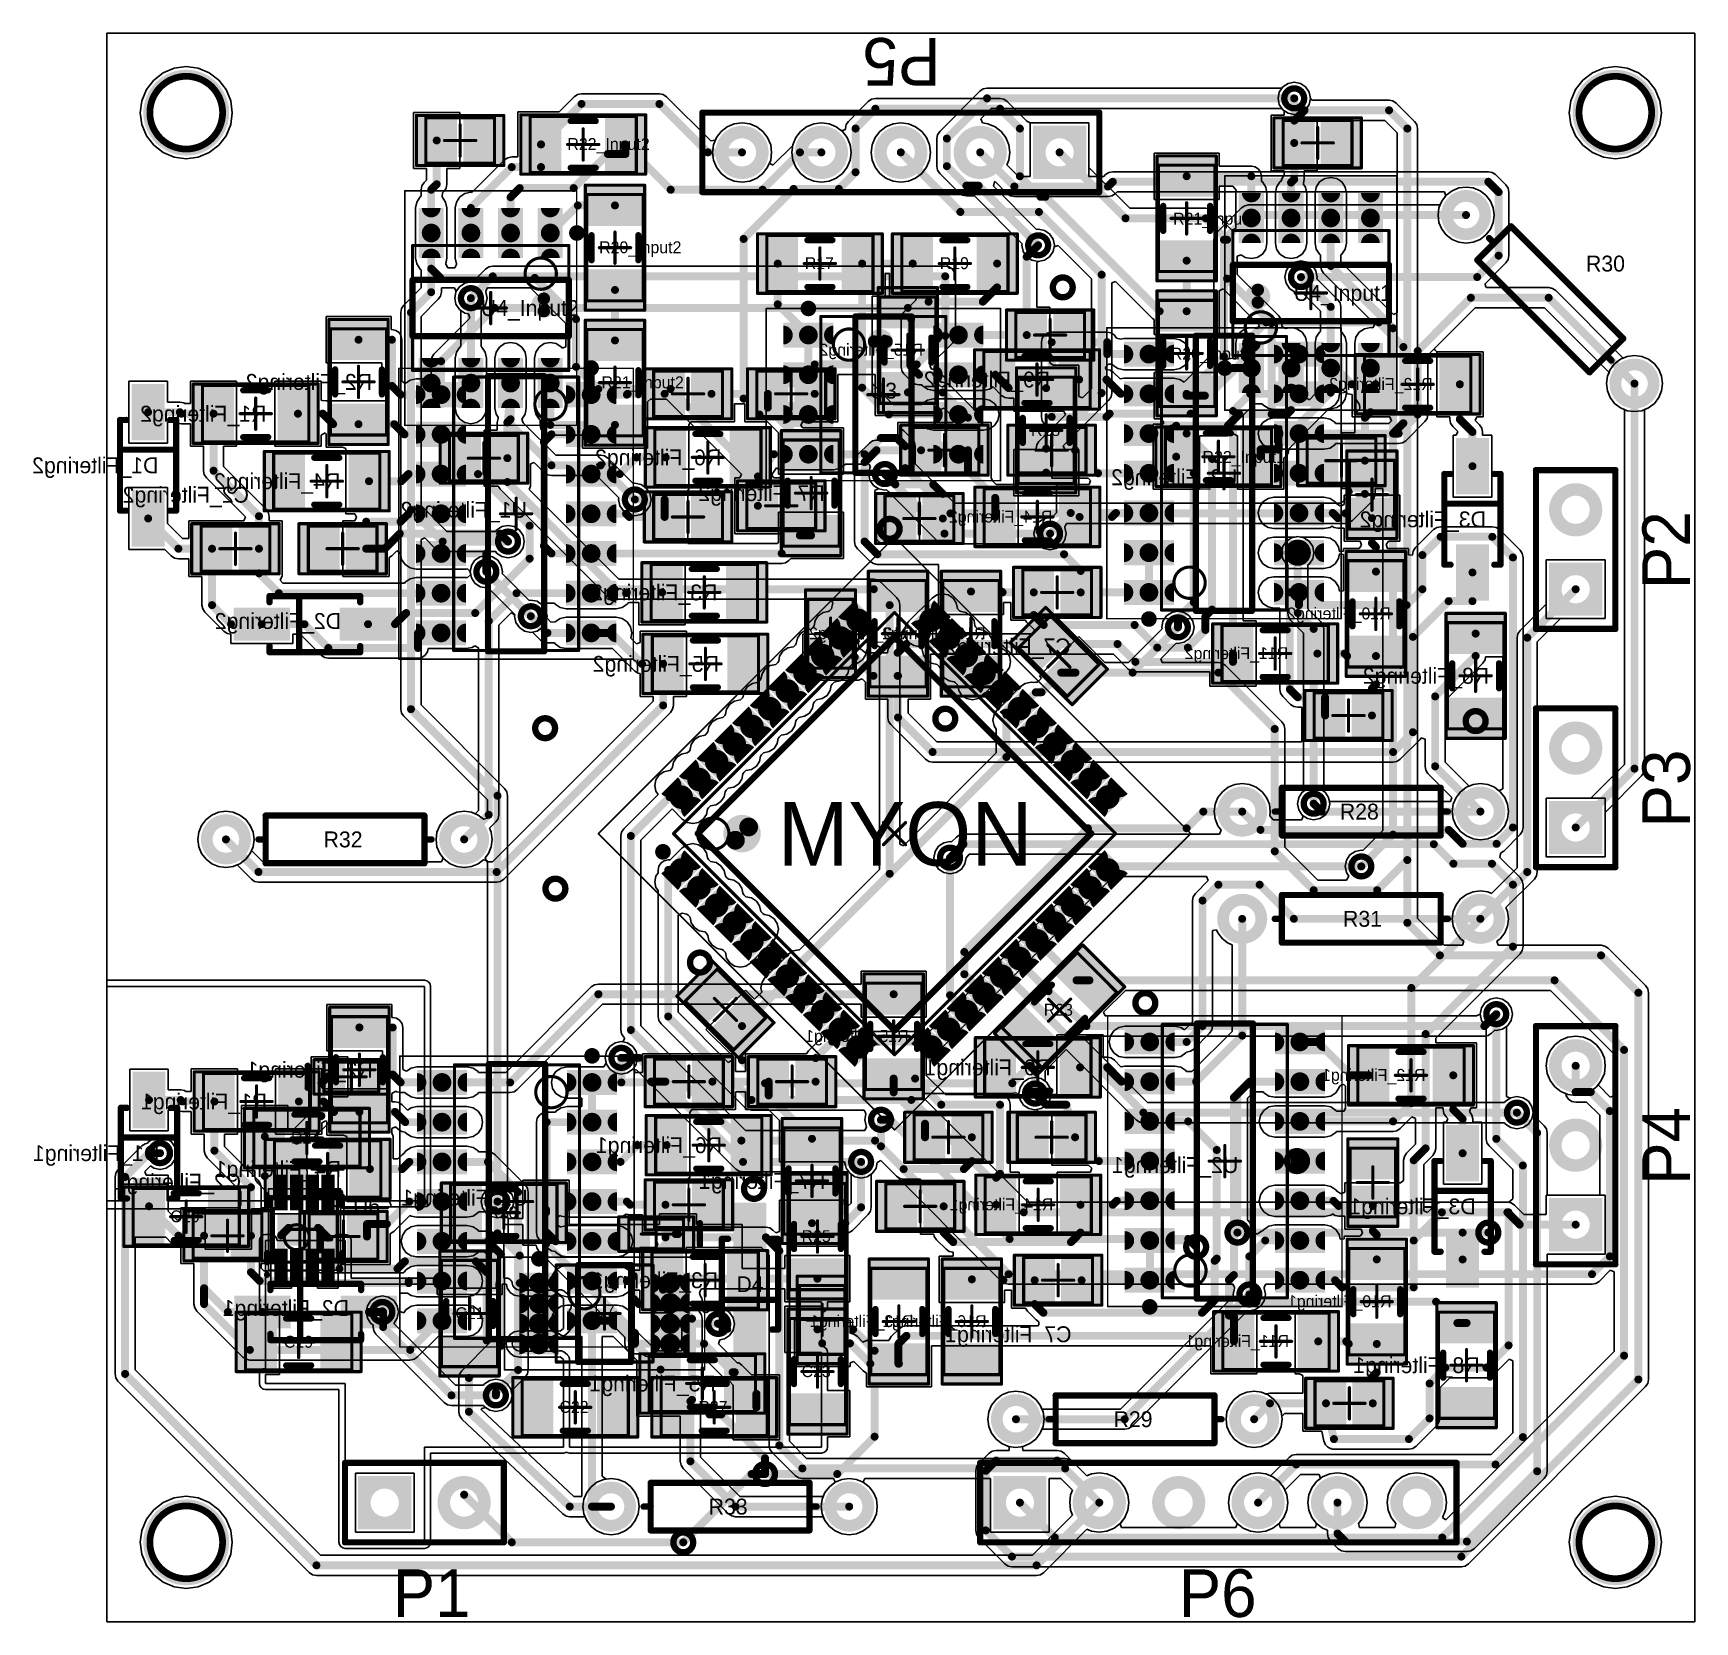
# Model space of a CAD drawing. Header units: millimetres. Extents: x 0.91 to 3, y 1 to 3.
import ezdxf

# ---------------------------------------------------------------- set-up
doc = ezdxf.new("R2010")
doc.units = ezdxf.units.MM
doc.header["$MEASUREMENT"] = 0
for name, color, linetype in [('BottomLayer', 5, 'Continuous'), ('BottomOverlay', 54, 'Continuous'), ('BottomPaste', 16, 'Continuous'), ('BottomSolder', 6, 'Continuous'), ('Mechanical13', 56, 'Continuous'), ('Mechanical15', 56, 'Continuous'), ('MultiLayer', 9, 'Continuous'), ('TopLayer', 1, 'Continuous'), ('TopOverlay', 2, 'Continuous'), ('TopPaste', 8, 'Continuous'), ('TopSolder', 216, 'Continuous')]:
    doc.layers.add(name, color=color, linetype=linetype)

msp = doc.modelspace()

# ---------------------------------------------------------------- texts
at = {"layer": 'BottomOverlay', "text_generation_flag": 2}
for s, height, p in [('R15_Filtering2', 0.015, (2.028, 2.594)), ('R9_Filtering2', 0.02, (2.188, 2.554)), ('R2_Filtering2', 0.02, (1.334, 2.551)), ('R12_Filtering2', 0.015, (2.67, 2.551)), ('R1_Filtering2', 0.02, (1.201, 2.511)), ('R6_Filtering2', 0.02, (1.774, 2.456)), ('D1_Filtering2', 0.02, (1.065, 2.446)), ('U2_Filtering2', 0.02, (2.424, 2.431)), ('C2_Filtering2', 0.02, (1.179, 2.409)), ('R4_Filtering2', 0.02, (1.294, 2.426)), ('R7_Filtering2', 0.02, (1.904, 2.411)), ('U1_Filtering2', 0.02, (1.529, 2.39)), ('R14_Filtering2', 0.015, (2.191, 2.384)), ('D3_Filtering2', 0.02, (2.737, 2.378)), ('R3_Filtering2', 0.02, (1.769, 2.286)), ('D2_Filtering2', 0.02, (1.295, 2.25)), ('R10_Filtering2', 0.015, (2.617, 2.262)), ('R13_Filtering2', 0.015, (2.015, 2.237)), ('R16_Filtering2', 0.015, (2.107, 2.237)), ('C7_Filtering2', 0.02, (2.214, 2.218)), ('R11_Filtering2', 0.015, (2.488, 2.212)), ('R5_Filtering2', 0.02, (1.771, 2.196)), ('R8_Filtering2', 0.02, (2.741, 2.181)), ('R15_Filtering1', 0.015, (2.01, 1.73)), ('R2_Filtering1', 0.02, (1.335, 1.685)), ('R9_Filtering1', 0.02, (2.189, 1.688)), ('R12_Filtering1', 0.015, (2.661, 1.681)), ('R1_Filtering1', 0.02, (1.202, 1.645)), ('D1_Filtering1', 0.02, (1.066, 1.58)), ('R6_Filtering1', 0.02, (1.775, 1.59)), ('R4_Filtering1', 0.02, (1.295, 1.56)), ('U2_Filtering1', 0.02, (2.425, 1.565)), ('C2_Filtering1', 0.02, (1.169, 1.544)), ('R7_Filtering1', 0.02, (1.905, 1.545)), ('U1_Filtering1', 0.02, (1.53, 1.524)), ('R14_Filtering1', 0.015, (2.192, 1.518)), ('D3_Filtering1', 0.02, (2.724, 1.513)), ('R3_Filtering1', 0.02, (1.77, 1.42)), ('D2_Filtering1', 0.02, (1.305, 1.385)), ('R10_Filtering1', 0.015, (2.618, 1.396)), ('R13_Filtering1', 0.015, (2.016, 1.371)), ('R16_Filtering1', 0.015, (2.108, 1.371)), ('C7_Filtering1', 0.02, (2.215, 1.352)), ('R11_Filtering1', 0.015, (2.489, 1.346)), ('R8_Filtering1', 0.02, (2.729, 1.313)), ('R5_Filtering1', 0.02, (1.767, 1.29))]:
    msp.add_text(s, height=height, dxfattribs=at).set_placement(p)
at = {"layer": 'TopOverlay'}
for s, rotation, p in [('P5', 180, (2.05, 2.994)), ('P2', 90, (2.994, 2.3)), ('P3', 90, (2.994, 2)), ('P4', 90, (2.994, 1.55))]:
    msp.add_text(s, height=0.06, rotation=rotation, dxfattribs=at).set_placement(p)
for s, height, p in [('R22_Input2', 0.015, (1.58, 2.853)), ('R21_Input1', 0.015, (2.343, 2.759)), ('R20_Input2', 0.015, (1.62, 2.723)), ('R17', 0.015, (1.879, 2.703)), ('R19', 0.015, (2.049, 2.703)), ('R30', 0.02, (2.863, 2.7)), ('U4_Input1', 0.02, (2.495, 2.663)), ('U4_Input2', 0.02, (1.471, 2.644)), ('R20_Input1', 0.015, (2.34, 2.589)), ('R21_Input2', 0.015, (1.623, 2.553)), ('U3', 0.02, (1.961, 2.54)), ('R18', 0.015, (2.164, 2.493)), ('R22_Input1', 0.015, (2.38, 2.459)), ('MYON', 0.08, (1.845, 1.952)), ('R28', 0.02, (2.553, 2.01)), ('R32', 0.02, (1.273, 1.975)), ('R31', 0.02, (2.557, 1.875)), ('R23', 0.015, (2.18, 1.763)), ('R24', 0.015, (1.232, 1.602)), ('U6', 0.02, (1.31, 1.514)), ('C20', 0.015, (1.08, 1.503)), ('R26', 0.015, (1.48, 1.508)), ('R25', 0.015, (1.875, 1.478)), ('D4', 0.02, (1.793, 1.415)), ('C21', 0.015, (1.439, 1.381)), ('U7', 0.015, (1.614, 1.384)), ('C19', 0.015, (1.223, 1.345)), ('C23', 0.015, (1.875, 1.308)), ('C22', 0.015, (1.57, 1.263)), ('R27', 0.015, (1.745, 1.263)), ('R29', 0.02, (2.268, 1.245)), ('R33', 0.02, (1.758, 1.135)), ('P1', 0.06, (1.36, 1.006)), ('P6', 0.06, (2.35, 1.006))]:
    msp.add_text(s, height=height, dxfattribs=at).set_placement(p)

# ---------------------------------------------------------------- blocks, each defined once
blk = doc.blocks.new('C0805_B_115')
at = {"layer": 'BottomLayer'}
for points, const_width in [([(-0.0079, 0.0138), (-0.0512, 0.0138)], 0.0276), ([(-0.0404, 0.0276), (-0.0404, -0.0276)], 0.0217), ([(-0.0187, 0.0276), (-0.0187, -0.0276)], 0.0217), ([(0.0512, 0.0138), (0.0079, 0.0138)], 0.0276), ([(0.0187, 0.0276), (0.0187, -0.0276)], 0.0217), ([(0.0404, 0.0276), (0.0404, -0.0276)], 0.0217), ([(-0.0079, -0.0138), (-0.0512, -0.0138)], 0.0276), ([(0.0512, -0.0138), (0.0079, -0.0138)], 0.0276)]:
    blk.add_lwpolyline(points, dxfattribs=dict(at, const_width=const_width))
at = {"layer": 'BottomLayer', "const_width": 0.0217}
for points in [[(-0.0404, 0, 1), (-0.0187, 0, 1)], [(0.0187, 0, 1), (0.0404, 0, 1)]]:
    blk.add_lwpolyline(points, format="xyb", close=True, dxfattribs=at)
at = {"layer": 'BottomPaste'}
for points, const_width in [([(-0.0079, 0.0138), (-0.0512, 0.0138)], 0.0276), ([(-0.0404, 0.0276), (-0.0404, -0.0276)], 0.0217), ([(-0.0187, 0.0276), (-0.0187, -0.0276)], 0.0217), ([(0.0512, 0.0138), (0.0079, 0.0138)], 0.0276), ([(0.0187, 0.0276), (0.0187, -0.0276)], 0.0217), ([(0.0404, 0.0276), (0.0404, -0.0276)], 0.0217), ([(-0.0079, -0.0138), (-0.0512, -0.0138)], 0.0276), ([(0.0512, -0.0138), (0.0079, -0.0138)], 0.0276)]:
    blk.add_lwpolyline(points, dxfattribs=dict(at, const_width=const_width))
at = {"layer": 'BottomPaste', "const_width": 0.0217}
for points in [[(-0.0404, 0, 1), (-0.0187, 0, 1)], [(0.0187, 0, 1), (0.0404, 0, 1)]]:
    blk.add_lwpolyline(points, format="xyb", close=True, dxfattribs=at)
at = {"layer": 'BottomSolder'}
for points, const_width in [([(-0.0424, 0.0316), (-0.0424, -0.0316)], 0.0257), ([(-0.0167, 0.0316), (-0.0167, -0.0316)], 0.0257), ([(0.0167, 0.0316), (0.0167, -0.0316)], 0.0257), ([(0.0424, 0.0316), (0.0424, -0.0316)], 0.0257), ([(-0.0039, 0.0158), (-0.0552, 0.0158)], 0.0316), ([(0.0552, 0.0158), (0.0039, 0.0158)], 0.0316), ([(-0.0039, -0.0158), (-0.0552, -0.0158)], 0.0316), ([(0.0552, -0.0158), (0.0039, -0.0158)], 0.0316)]:
    blk.add_lwpolyline(points, dxfattribs=dict(at, const_width=const_width))
at = {"layer": 'BottomSolder', "const_width": 0.0257}
for points in [[(-0.0424, 0, 1), (-0.0167, 0, 1)], [(0.0167, 0, 1), (0.0424, 0, 1)]]:
    blk.add_lwpolyline(points, format="xyb", close=True, dxfattribs=at)
at = {"layer": 'Mechanical13', "const_width": 0.00394}
for points in [[(-0.0433, 0.0285), (0.0433, 0.0285)], [(-0.0433, -0.0285), (-0.0433, 0.0285)], [(0.0433, -0.0285), (0.0433, 0.0285)], [(-0.0433, -0.0285), (0.0433, -0.0285)]]:
    blk.add_lwpolyline(points, dxfattribs=at)
at = {"layer": 'Mechanical13', "const_width": 0.00197}
for points in [[(-0.0443, 0.0285, 1), (-0.0423, 0.0285, 1)], [(-0.0443, 0.0285, 1), (-0.0423, 0.0285, 1)], [(0.0423, 0.0285, 1), (0.0443, 0.0285, 1)], [(0.0423, 0.0285, 1), (0.0443, 0.0285, 1)], [(-0.0443, -0.0285, 1), (-0.0423, -0.0285, 1)], [(-0.0443, -0.0285, 1), (-0.0423, -0.0285, 1)], [(0.0423, -0.0285, 1), (0.0443, -0.0285, 1)], [(0.0423, -0.0285, 1), (0.0443, -0.0285, 1)]]:
    blk.add_lwpolyline(points, format="xyb", close=True, dxfattribs=at)
at = {"layer": 'Mechanical15', "const_width": 0.00394}
for points in [[(-0.0551, 0.0315), (0.0551, 0.0315)], [(-0.0551, -0.0315), (-0.0551, 0.0315)], [(0, -0.0197), (0, 0.0197)], [(0.0551, -0.0315), (0.0551, 0.0315)], [(-0.0197, 0), (0.0197, 0)], [(-0.0551, -0.0315), (0.0551, -0.0315)]]:
    blk.add_lwpolyline(points, dxfattribs=at)
at = {"layer": 'Mechanical15', "const_width": 0.00197}
for points in [[(-0.0561, 0.0315, 1), (-0.0541, 0.0315, 1)], [(-0.0561, 0.0315, 1), (-0.0541, 0.0315, 1)], [(-0.001, 0.0197, 1), (0.001, 0.0197, 1)], [(0.0541, 0.0315, 1), (0.0561, 0.0315, 1)], [(0.0541, 0.0315, 1), (0.0561, 0.0315, 1)], [(-0.0207, 0, 1), (-0.0187, 0, 1)], [(0.0187, 0, 1), (0.0207, 0, 1)], [(-0.001, -0.0197, 1), (0.001, -0.0197, 1)], [(-0.0561, -0.0315, 1), (-0.0541, -0.0315, 1)], [(-0.0561, -0.0315, 1), (-0.0541, -0.0315, 1)], [(0.0541, -0.0315, 1), (0.0561, -0.0315, 1)], [(0.0541, -0.0315, 1), (0.0561, -0.0315, 1)]]:
    blk.add_lwpolyline(points, format="xyb", close=True, dxfattribs=at)
blk = doc.blocks.new('C0805_B_116')
at = {"layer": 'BottomLayer'}
for points, const_width in [([(-0.0079, 0.0138), (-0.0512, 0.0138)], 0.0276), ([(-0.0404, 0.0276), (-0.0404, -0.0276)], 0.0217), ([(-0.0187, 0.0276), (-0.0187, -0.0276)], 0.0217), ([(0.0512, 0.0138), (0.0079, 0.0138)], 0.0276), ([(0.0187, 0.0276), (0.0187, -0.0276)], 0.0217), ([(0.0404, 0.0276), (0.0404, -0.0276)], 0.0217), ([(-0.0079, -0.0138), (-0.0512, -0.0138)], 0.0276), ([(0.0512, -0.0138), (0.0079, -0.0138)], 0.0276)]:
    blk.add_lwpolyline(points, dxfattribs=dict(at, const_width=const_width))
at = {"layer": 'BottomLayer', "const_width": 0.0217}
for points in [[(-0.0404, 0, 1), (-0.0187, 0, 1)], [(0.0187, 0, 1), (0.0404, 0, 1)]]:
    blk.add_lwpolyline(points, format="xyb", close=True, dxfattribs=at)
at = {"layer": 'BottomPaste'}
for points, const_width in [([(-0.0079, 0.0138), (-0.0512, 0.0138)], 0.0276), ([(-0.0404, 0.0276), (-0.0404, -0.0276)], 0.0217), ([(-0.0187, 0.0276), (-0.0187, -0.0276)], 0.0217), ([(0.0512, 0.0138), (0.0079, 0.0138)], 0.0276), ([(0.0187, 0.0276), (0.0187, -0.0276)], 0.0217), ([(0.0404, 0.0276), (0.0404, -0.0276)], 0.0217), ([(-0.0079, -0.0138), (-0.0512, -0.0138)], 0.0276), ([(0.0512, -0.0138), (0.0079, -0.0138)], 0.0276)]:
    blk.add_lwpolyline(points, dxfattribs=dict(at, const_width=const_width))
at = {"layer": 'BottomPaste', "const_width": 0.0217}
for points in [[(-0.0404, 0, 1), (-0.0187, 0, 1)], [(0.0187, 0, 1), (0.0404, 0, 1)]]:
    blk.add_lwpolyline(points, format="xyb", close=True, dxfattribs=at)
at = {"layer": 'BottomSolder'}
for points, const_width in [([(-0.0424, 0.0316), (-0.0424, -0.0316)], 0.0257), ([(-0.0167, 0.0316), (-0.0167, -0.0316)], 0.0257), ([(0.0167, 0.0316), (0.0167, -0.0316)], 0.0257), ([(0.0424, 0.0316), (0.0424, -0.0316)], 0.0257), ([(-0.0039, 0.0158), (-0.0552, 0.0158)], 0.0316), ([(0.0552, 0.0158), (0.0039, 0.0158)], 0.0316), ([(-0.0039, -0.0158), (-0.0552, -0.0158)], 0.0316), ([(0.0552, -0.0158), (0.0039, -0.0158)], 0.0316)]:
    blk.add_lwpolyline(points, dxfattribs=dict(at, const_width=const_width))
at = {"layer": 'BottomSolder', "const_width": 0.0257}
for points in [[(-0.0424, 0, 1), (-0.0167, 0, 1)], [(0.0167, 0, 1), (0.0424, 0, 1)]]:
    blk.add_lwpolyline(points, format="xyb", close=True, dxfattribs=at)
at = {"layer": 'Mechanical13', "const_width": 0.00394}
for points in [[(-0.0433, 0.0285), (0.0433, 0.0285)], [(-0.0433, -0.0285), (-0.0433, 0.0285)], [(0.0433, -0.0285), (0.0433, 0.0285)], [(-0.0433, -0.0285), (0.0433, -0.0285)]]:
    blk.add_lwpolyline(points, dxfattribs=at)
at = {"layer": 'Mechanical13', "const_width": 0.00197}
for points in [[(-0.0443, 0.0285, 1), (-0.0423, 0.0285, 1)], [(-0.0443, 0.0285, 1), (-0.0423, 0.0285, 1)], [(0.0423, 0.0285, 1), (0.0443, 0.0285, 1)], [(0.0423, 0.0285, 1), (0.0443, 0.0285, 1)], [(-0.0443, -0.0285, 1), (-0.0423, -0.0285, 1)], [(-0.0443, -0.0285, 1), (-0.0423, -0.0285, 1)], [(0.0423, -0.0285, 1), (0.0443, -0.0285, 1)], [(0.0423, -0.0285, 1), (0.0443, -0.0285, 1)]]:
    blk.add_lwpolyline(points, format="xyb", close=True, dxfattribs=at)
at = {"layer": 'Mechanical15', "const_width": 0.00394}
for points in [[(-0.0551, 0.0315), (0.0551, 0.0315)], [(-0.0551, -0.0315), (-0.0551, 0.0315)], [(0, -0.0197), (0, 0.0197)], [(0.0551, -0.0315), (0.0551, 0.0315)], [(-0.0197, 0), (0.0197, 0)], [(-0.0551, -0.0315), (0.0551, -0.0315)]]:
    blk.add_lwpolyline(points, dxfattribs=at)
at = {"layer": 'Mechanical15', "const_width": 0.00197}
for points in [[(-0.0561, 0.0315, 1), (-0.0541, 0.0315, 1)], [(-0.0561, 0.0315, 1), (-0.0541, 0.0315, 1)], [(-0.001, 0.0197, 1), (0.001, 0.0197, 1)], [(0.0541, 0.0315, 1), (0.0561, 0.0315, 1)], [(0.0541, 0.0315, 1), (0.0561, 0.0315, 1)], [(-0.0207, 0, 1), (-0.0187, 0, 1)], [(0.0187, 0, 1), (0.0207, 0, 1)], [(-0.001, -0.0197, 1), (0.001, -0.0197, 1)], [(-0.0561, -0.0315, 1), (-0.0541, -0.0315, 1)], [(-0.0561, -0.0315, 1), (-0.0541, -0.0315, 1)], [(0.0541, -0.0315, 1), (0.0561, -0.0315, 1)], [(0.0541, -0.0315, 1), (0.0561, -0.0315, 1)]]:
    blk.add_lwpolyline(points, format="xyb", close=True, dxfattribs=at)
blk = doc.blocks.new('C0805_B_117')
at = {"layer": 'BottomLayer'}
for points, const_width in [([(-0.0079, 0.0138), (-0.0512, 0.0138)], 0.0276), ([(-0.0404, 0.0276), (-0.0404, -0.0276)], 0.0217), ([(-0.0187, 0.0276), (-0.0187, -0.0276)], 0.0217), ([(0.0512, 0.0138), (0.0079, 0.0138)], 0.0276), ([(0.0187, 0.0276), (0.0187, -0.0276)], 0.0217), ([(0.0404, 0.0276), (0.0404, -0.0276)], 0.0217), ([(-0.0079, -0.0138), (-0.0512, -0.0138)], 0.0276), ([(0.0512, -0.0138), (0.0079, -0.0138)], 0.0276)]:
    blk.add_lwpolyline(points, dxfattribs=dict(at, const_width=const_width))
at = {"layer": 'BottomLayer', "const_width": 0.0217}
for points in [[(-0.0404, 0, 1), (-0.0187, 0, 1)], [(0.0187, 0, 1), (0.0404, 0, 1)]]:
    blk.add_lwpolyline(points, format="xyb", close=True, dxfattribs=at)
at = {"layer": 'BottomPaste'}
for points, const_width in [([(-0.0079, 0.0138), (-0.0512, 0.0138)], 0.0276), ([(-0.0404, 0.0276), (-0.0404, -0.0276)], 0.0217), ([(-0.0187, 0.0276), (-0.0187, -0.0276)], 0.0217), ([(0.0512, 0.0138), (0.0079, 0.0138)], 0.0276), ([(0.0187, 0.0276), (0.0187, -0.0276)], 0.0217), ([(0.0404, 0.0276), (0.0404, -0.0276)], 0.0217), ([(-0.0079, -0.0138), (-0.0512, -0.0138)], 0.0276), ([(0.0512, -0.0138), (0.0079, -0.0138)], 0.0276)]:
    blk.add_lwpolyline(points, dxfattribs=dict(at, const_width=const_width))
at = {"layer": 'BottomPaste', "const_width": 0.0217}
for points in [[(-0.0404, 0, 1), (-0.0187, 0, 1)], [(0.0187, 0, 1), (0.0404, 0, 1)]]:
    blk.add_lwpolyline(points, format="xyb", close=True, dxfattribs=at)
at = {"layer": 'BottomSolder'}
for points, const_width in [([(-0.0424, 0.0316), (-0.0424, -0.0316)], 0.0257), ([(-0.0167, 0.0316), (-0.0167, -0.0316)], 0.0257), ([(0.0167, 0.0316), (0.0167, -0.0316)], 0.0257), ([(0.0424, 0.0316), (0.0424, -0.0316)], 0.0257), ([(-0.0039, 0.0158), (-0.0552, 0.0158)], 0.0316), ([(0.0552, 0.0158), (0.0039, 0.0158)], 0.0316), ([(-0.0039, -0.0158), (-0.0552, -0.0158)], 0.0316), ([(0.0552, -0.0158), (0.0039, -0.0158)], 0.0316)]:
    blk.add_lwpolyline(points, dxfattribs=dict(at, const_width=const_width))
at = {"layer": 'BottomSolder', "const_width": 0.0257}
for points in [[(-0.0424, 0, 1), (-0.0167, 0, 1)], [(0.0167, 0, 1), (0.0424, 0, 1)]]:
    blk.add_lwpolyline(points, format="xyb", close=True, dxfattribs=at)
at = {"layer": 'Mechanical13', "const_width": 0.00394}
for points in [[(0.0433, 0.0285), (-0.0433, 0.0285)], [(-0.0433, 0.0285), (-0.0433, -0.0285)], [(0.0433, 0.0285), (0.0433, -0.0285)], [(0.0433, -0.0285), (-0.0433, -0.0285)]]:
    blk.add_lwpolyline(points, dxfattribs=at)
at = {"layer": 'Mechanical13', "const_width": 0.00197}
for points in [[(-0.0443, 0.0285, 1), (-0.0423, 0.0285, 1)], [(-0.0443, 0.0285, 1), (-0.0423, 0.0285, 1)], [(0.0423, 0.0285, 1), (0.0443, 0.0285, 1)], [(0.0423, 0.0285, 1), (0.0443, 0.0285, 1)], [(-0.0443, -0.0285, 1), (-0.0423, -0.0285, 1)], [(-0.0443, -0.0285, 1), (-0.0423, -0.0285, 1)], [(0.0423, -0.0285, 1), (0.0443, -0.0285, 1)], [(0.0423, -0.0285, 1), (0.0443, -0.0285, 1)]]:
    blk.add_lwpolyline(points, format="xyb", close=True, dxfattribs=at)
at = {"layer": 'Mechanical15', "const_width": 0.00394}
for points in [[(0.0551, 0.0315), (-0.0551, 0.0315)], [(-0.0551, 0.0315), (-0.0551, -0.0315)], [(0, 0.0197), (0, -0.0197)], [(0.0551, 0.0315), (0.0551, -0.0315)], [(0.0197, 0), (-0.0197, 0)], [(0.0551, -0.0315), (-0.0551, -0.0315)]]:
    blk.add_lwpolyline(points, dxfattribs=at)
at = {"layer": 'Mechanical15', "const_width": 0.00197}
for points in [[(-0.0561, 0.0315, 1), (-0.0541, 0.0315, 1)], [(-0.0561, 0.0315, 1), (-0.0541, 0.0315, 1)], [(-0.001, 0.0197, 1), (0.001, 0.0197, 1)], [(0.0541, 0.0315, 1), (0.0561, 0.0315, 1)], [(0.0541, 0.0315, 1), (0.0561, 0.0315, 1)], [(-0.0207, 0, 1), (-0.0187, 0, 1)], [(0.0187, 0, 1), (0.0207, 0, 1)], [(-0.001, -0.0197, 1), (0.001, -0.0197, 1)], [(-0.0561, -0.0315, 1), (-0.0541, -0.0315, 1)], [(-0.0561, -0.0315, 1), (-0.0541, -0.0315, 1)], [(0.0541, -0.0315, 1), (0.0561, -0.0315, 1)], [(0.0541, -0.0315, 1), (0.0561, -0.0315, 1)]]:
    blk.add_lwpolyline(points, format="xyb", close=True, dxfattribs=at)
blk = doc.blocks.new('C0805_B_118')
at = {"layer": 'BottomLayer'}
for points, const_width in [([(-0.0079, 0.0138), (-0.0512, 0.0138)], 0.0276), ([(-0.0404, 0.0276), (-0.0404, -0.0276)], 0.0217), ([(-0.0187, 0.0276), (-0.0187, -0.0276)], 0.0217), ([(0.0512, 0.0138), (0.0079, 0.0138)], 0.0276), ([(0.0187, 0.0276), (0.0187, -0.0276)], 0.0217), ([(0.0404, 0.0276), (0.0404, -0.0276)], 0.0217), ([(-0.0079, -0.0138), (-0.0512, -0.0138)], 0.0276), ([(0.0512, -0.0138), (0.0079, -0.0138)], 0.0276)]:
    blk.add_lwpolyline(points, dxfattribs=dict(at, const_width=const_width))
at = {"layer": 'BottomLayer', "const_width": 0.0217}
for points in [[(-0.0404, 0, 1), (-0.0187, 0, 1)], [(0.0187, 0, 1), (0.0404, 0, 1)]]:
    blk.add_lwpolyline(points, format="xyb", close=True, dxfattribs=at)
at = {"layer": 'BottomPaste'}
for points, const_width in [([(-0.0079, 0.0138), (-0.0512, 0.0138)], 0.0276), ([(-0.0404, 0.0276), (-0.0404, -0.0276)], 0.0217), ([(-0.0187, 0.0276), (-0.0187, -0.0276)], 0.0217), ([(0.0512, 0.0138), (0.0079, 0.0138)], 0.0276), ([(0.0187, 0.0276), (0.0187, -0.0276)], 0.0217), ([(0.0404, 0.0276), (0.0404, -0.0276)], 0.0217), ([(-0.0079, -0.0138), (-0.0512, -0.0138)], 0.0276), ([(0.0512, -0.0138), (0.0079, -0.0138)], 0.0276)]:
    blk.add_lwpolyline(points, dxfattribs=dict(at, const_width=const_width))
at = {"layer": 'BottomPaste', "const_width": 0.0217}
for points in [[(-0.0404, 0, 1), (-0.0187, 0, 1)], [(0.0187, 0, 1), (0.0404, 0, 1)]]:
    blk.add_lwpolyline(points, format="xyb", close=True, dxfattribs=at)
at = {"layer": 'BottomSolder'}
for points, const_width in [([(-0.0424, 0.0316), (-0.0424, -0.0316)], 0.0257), ([(-0.0167, 0.0316), (-0.0167, -0.0316)], 0.0257), ([(0.0167, 0.0316), (0.0167, -0.0316)], 0.0257), ([(0.0424, 0.0316), (0.0424, -0.0316)], 0.0257), ([(-0.0039, 0.0158), (-0.0552, 0.0158)], 0.0316), ([(0.0552, 0.0158), (0.0039, 0.0158)], 0.0316), ([(-0.0039, -0.0158), (-0.0552, -0.0158)], 0.0316), ([(0.0552, -0.0158), (0.0039, -0.0158)], 0.0316)]:
    blk.add_lwpolyline(points, dxfattribs=dict(at, const_width=const_width))
at = {"layer": 'BottomSolder', "const_width": 0.0257}
for points in [[(-0.0424, 0, 1), (-0.0167, 0, 1)], [(0.0167, 0, 1), (0.0424, 0, 1)]]:
    blk.add_lwpolyline(points, format="xyb", close=True, dxfattribs=at)
at = {"layer": 'Mechanical13', "const_width": 0.00394}
for points in [[(0.0433, 0.0285), (-0.0433, 0.0285)], [(-0.0433, 0.0285), (-0.0433, -0.0285)], [(0.0433, 0.0285), (0.0433, -0.0285)], [(0.0433, -0.0285), (-0.0433, -0.0285)]]:
    blk.add_lwpolyline(points, dxfattribs=at)
at = {"layer": 'Mechanical13', "const_width": 0.00197}
for points in [[(-0.0443, 0.0285, 1), (-0.0423, 0.0285, 1)], [(-0.0443, 0.0285, 1), (-0.0423, 0.0285, 1)], [(0.0423, 0.0285, 1), (0.0443, 0.0285, 1)], [(0.0423, 0.0285, 1), (0.0443, 0.0285, 1)], [(-0.0443, -0.0285, 1), (-0.0423, -0.0285, 1)], [(-0.0443, -0.0285, 1), (-0.0423, -0.0285, 1)], [(0.0423, -0.0285, 1), (0.0443, -0.0285, 1)], [(0.0423, -0.0285, 1), (0.0443, -0.0285, 1)]]:
    blk.add_lwpolyline(points, format="xyb", close=True, dxfattribs=at)
at = {"layer": 'Mechanical15', "const_width": 0.00394}
for points in [[(0.0551, 0.0315), (-0.0551, 0.0315)], [(-0.0551, 0.0315), (-0.0551, -0.0315)], [(0, 0.0197), (0, -0.0197)], [(0.0551, 0.0315), (0.0551, -0.0315)], [(0.0197, 0), (-0.0197, 0)], [(0.0551, -0.0315), (-0.0551, -0.0315)]]:
    blk.add_lwpolyline(points, dxfattribs=at)
at = {"layer": 'Mechanical15', "const_width": 0.00197}
for points in [[(-0.0561, 0.0315, 1), (-0.0541, 0.0315, 1)], [(-0.0561, 0.0315, 1), (-0.0541, 0.0315, 1)], [(-0.001, 0.0197, 1), (0.001, 0.0197, 1)], [(0.0541, 0.0315, 1), (0.0561, 0.0315, 1)], [(0.0541, 0.0315, 1), (0.0561, 0.0315, 1)], [(-0.0207, 0, 1), (-0.0187, 0, 1)], [(0.0187, 0, 1), (0.0207, 0, 1)], [(-0.001, -0.0197, 1), (0.001, -0.0197, 1)], [(-0.0561, -0.0315, 1), (-0.0541, -0.0315, 1)], [(-0.0561, -0.0315, 1), (-0.0541, -0.0315, 1)], [(0.0541, -0.0315, 1), (0.0561, -0.0315, 1)], [(0.0541, -0.0315, 1), (0.0561, -0.0315, 1)]]:
    blk.add_lwpolyline(points, format="xyb", close=True, dxfattribs=at)
blk = doc.blocks.new('C0805_B_119')
at = {"layer": 'BottomLayer'}
for points, const_width in [([(-0.0079, 0.0138), (-0.0512, 0.0138)], 0.0276), ([(-0.0404, 0.0276), (-0.0404, -0.0276)], 0.0217), ([(-0.0187, 0.0276), (-0.0187, -0.0276)], 0.0217), ([(0.0512, 0.0138), (0.0079, 0.0138)], 0.0276), ([(0.0187, 0.0276), (0.0187, -0.0276)], 0.0217), ([(0.0404, 0.0276), (0.0404, -0.0276)], 0.0217), ([(-0.0079, -0.0138), (-0.0512, -0.0138)], 0.0276), ([(0.0512, -0.0138), (0.0079, -0.0138)], 0.0276)]:
    blk.add_lwpolyline(points, dxfattribs=dict(at, const_width=const_width))
at = {"layer": 'BottomLayer', "const_width": 0.0217}
for points in [[(-0.0404, 0, 1), (-0.0187, 0, 1)], [(0.0187, 0, 1), (0.0404, 0, 1)]]:
    blk.add_lwpolyline(points, format="xyb", close=True, dxfattribs=at)
at = {"layer": 'BottomPaste'}
for points, const_width in [([(-0.0079, 0.0138), (-0.0512, 0.0138)], 0.0276), ([(-0.0404, 0.0276), (-0.0404, -0.0276)], 0.0217), ([(-0.0187, 0.0276), (-0.0187, -0.0276)], 0.0217), ([(0.0512, 0.0138), (0.0079, 0.0138)], 0.0276), ([(0.0187, 0.0276), (0.0187, -0.0276)], 0.0217), ([(0.0404, 0.0276), (0.0404, -0.0276)], 0.0217), ([(-0.0079, -0.0138), (-0.0512, -0.0138)], 0.0276), ([(0.0512, -0.0138), (0.0079, -0.0138)], 0.0276)]:
    blk.add_lwpolyline(points, dxfattribs=dict(at, const_width=const_width))
at = {"layer": 'BottomPaste', "const_width": 0.0217}
for points in [[(-0.0404, 0, 1), (-0.0187, 0, 1)], [(0.0187, 0, 1), (0.0404, 0, 1)]]:
    blk.add_lwpolyline(points, format="xyb", close=True, dxfattribs=at)
at = {"layer": 'BottomSolder'}
for points, const_width in [([(-0.0424, 0.0316), (-0.0424, -0.0316)], 0.0257), ([(-0.0167, 0.0316), (-0.0167, -0.0316)], 0.0257), ([(0.0167, 0.0316), (0.0167, -0.0316)], 0.0257), ([(0.0424, 0.0316), (0.0424, -0.0316)], 0.0257), ([(-0.0039, 0.0158), (-0.0552, 0.0158)], 0.0316), ([(0.0552, 0.0158), (0.0039, 0.0158)], 0.0316), ([(-0.0039, -0.0158), (-0.0552, -0.0158)], 0.0316), ([(0.0552, -0.0158), (0.0039, -0.0158)], 0.0316)]:
    blk.add_lwpolyline(points, dxfattribs=dict(at, const_width=const_width))
at = {"layer": 'BottomSolder', "const_width": 0.0257}
for points in [[(-0.0424, 0, 1), (-0.0167, 0, 1)], [(0.0167, 0, 1), (0.0424, 0, 1)]]:
    blk.add_lwpolyline(points, format="xyb", close=True, dxfattribs=at)
at = {"layer": 'Mechanical13', "const_width": 0.00394}
for points in [[(0.0433, 0.0285), (-0.0433, 0.0285)], [(-0.0433, 0.0285), (-0.0433, -0.0285)], [(0.0433, 0.0285), (0.0433, -0.0285)], [(0.0433, -0.0285), (-0.0433, -0.0285)]]:
    blk.add_lwpolyline(points, dxfattribs=at)
at = {"layer": 'Mechanical13', "const_width": 0.00197}
for points in [[(-0.0443, 0.0285, 1), (-0.0423, 0.0285, 1)], [(-0.0443, 0.0285, 1), (-0.0423, 0.0285, 1)], [(0.0423, 0.0285, 1), (0.0443, 0.0285, 1)], [(0.0423, 0.0285, 1), (0.0443, 0.0285, 1)], [(-0.0443, -0.0285, 1), (-0.0423, -0.0285, 1)], [(-0.0443, -0.0285, 1), (-0.0423, -0.0285, 1)], [(0.0423, -0.0285, 1), (0.0443, -0.0285, 1)], [(0.0423, -0.0285, 1), (0.0443, -0.0285, 1)]]:
    blk.add_lwpolyline(points, format="xyb", close=True, dxfattribs=at)
at = {"layer": 'Mechanical15', "const_width": 0.00394}
for points in [[(0.0551, 0.0315), (-0.0551, 0.0315)], [(-0.0551, 0.0315), (-0.0551, -0.0315)], [(0, 0.0197), (0, -0.0197)], [(0.0551, 0.0315), (0.0551, -0.0315)], [(0.0197, 0), (-0.0197, 0)], [(0.0551, -0.0315), (-0.0551, -0.0315)]]:
    blk.add_lwpolyline(points, dxfattribs=at)
at = {"layer": 'Mechanical15', "const_width": 0.00197}
for points in [[(-0.0561, 0.0315, 1), (-0.0541, 0.0315, 1)], [(-0.0561, 0.0315, 1), (-0.0541, 0.0315, 1)], [(-0.001, 0.0197, 1), (0.001, 0.0197, 1)], [(0.0541, 0.0315, 1), (0.0561, 0.0315, 1)], [(0.0541, 0.0315, 1), (0.0561, 0.0315, 1)], [(-0.0207, 0, 1), (-0.0187, 0, 1)], [(0.0187, 0, 1), (0.0207, 0, 1)], [(-0.001, -0.0197, 1), (0.001, -0.0197, 1)], [(-0.0561, -0.0315, 1), (-0.0541, -0.0315, 1)], [(-0.0561, -0.0315, 1), (-0.0541, -0.0315, 1)], [(0.0541, -0.0315, 1), (0.0561, -0.0315, 1)], [(0.0541, -0.0315, 1), (0.0561, -0.0315, 1)]]:
    blk.add_lwpolyline(points, format="xyb", close=True, dxfattribs=at)
blk = doc.blocks.new('C0805_B_120')
at = {"layer": 'BottomLayer'}
for points, const_width in [([(-0.0079, 0.0138), (-0.0512, 0.0138)], 0.0276), ([(-0.0404, 0.0276), (-0.0404, -0.0276)], 0.0217), ([(-0.0187, 0.0276), (-0.0187, -0.0276)], 0.0217), ([(0.0512, 0.0138), (0.0079, 0.0138)], 0.0276), ([(0.0187, 0.0276), (0.0187, -0.0276)], 0.0217), ([(0.0404, 0.0276), (0.0404, -0.0276)], 0.0217), ([(-0.0079, -0.0138), (-0.0512, -0.0138)], 0.0276), ([(0.0512, -0.0138), (0.0079, -0.0138)], 0.0276)]:
    blk.add_lwpolyline(points, dxfattribs=dict(at, const_width=const_width))
at = {"layer": 'BottomLayer', "const_width": 0.0217}
for points in [[(-0.0404, 0, 1), (-0.0187, 0, 1)], [(0.0187, 0, 1), (0.0404, 0, 1)]]:
    blk.add_lwpolyline(points, format="xyb", close=True, dxfattribs=at)
at = {"layer": 'BottomPaste'}
for points, const_width in [([(-0.0079, 0.0138), (-0.0512, 0.0138)], 0.0276), ([(-0.0404, 0.0276), (-0.0404, -0.0276)], 0.0217), ([(-0.0187, 0.0276), (-0.0187, -0.0276)], 0.0217), ([(0.0512, 0.0138), (0.0079, 0.0138)], 0.0276), ([(0.0187, 0.0276), (0.0187, -0.0276)], 0.0217), ([(0.0404, 0.0276), (0.0404, -0.0276)], 0.0217), ([(-0.0079, -0.0138), (-0.0512, -0.0138)], 0.0276), ([(0.0512, -0.0138), (0.0079, -0.0138)], 0.0276)]:
    blk.add_lwpolyline(points, dxfattribs=dict(at, const_width=const_width))
at = {"layer": 'BottomPaste', "const_width": 0.0217}
for points in [[(-0.0404, 0, 1), (-0.0187, 0, 1)], [(0.0187, 0, 1), (0.0404, 0, 1)]]:
    blk.add_lwpolyline(points, format="xyb", close=True, dxfattribs=at)
at = {"layer": 'BottomSolder'}
for points, const_width in [([(-0.0424, 0.0316), (-0.0424, -0.0316)], 0.0257), ([(-0.0167, 0.0316), (-0.0167, -0.0316)], 0.0257), ([(0.0167, 0.0316), (0.0167, -0.0316)], 0.0257), ([(0.0424, 0.0316), (0.0424, -0.0316)], 0.0257), ([(-0.0039, 0.0158), (-0.0552, 0.0158)], 0.0316), ([(0.0552, 0.0158), (0.0039, 0.0158)], 0.0316), ([(-0.0039, -0.0158), (-0.0552, -0.0158)], 0.0316), ([(0.0552, -0.0158), (0.0039, -0.0158)], 0.0316)]:
    blk.add_lwpolyline(points, dxfattribs=dict(at, const_width=const_width))
at = {"layer": 'BottomSolder', "const_width": 0.0257}
for points in [[(-0.0424, 0, 1), (-0.0167, 0, 1)], [(0.0167, 0, 1), (0.0424, 0, 1)]]:
    blk.add_lwpolyline(points, format="xyb", close=True, dxfattribs=at)
at = {"layer": 'Mechanical13', "const_width": 0.00394}
for points in [[(0.0433, 0.0285), (-0.0433, 0.0285)], [(-0.0433, 0.0285), (-0.0433, -0.0285)], [(0.0433, 0.0285), (0.0433, -0.0285)], [(0.0433, -0.0285), (-0.0433, -0.0285)]]:
    blk.add_lwpolyline(points, dxfattribs=at)
at = {"layer": 'Mechanical13', "const_width": 0.00197}
for points in [[(-0.0443, 0.0285, 1), (-0.0423, 0.0285, 1)], [(-0.0443, 0.0285, 1), (-0.0423, 0.0285, 1)], [(0.0423, 0.0285, 1), (0.0443, 0.0285, 1)], [(0.0423, 0.0285, 1), (0.0443, 0.0285, 1)], [(-0.0443, -0.0285, 1), (-0.0423, -0.0285, 1)], [(-0.0443, -0.0285, 1), (-0.0423, -0.0285, 1)], [(0.0423, -0.0285, 1), (0.0443, -0.0285, 1)], [(0.0423, -0.0285, 1), (0.0443, -0.0285, 1)]]:
    blk.add_lwpolyline(points, format="xyb", close=True, dxfattribs=at)
at = {"layer": 'Mechanical15', "const_width": 0.00394}
for points in [[(0.0551, 0.0315), (-0.0551, 0.0315)], [(-0.0551, 0.0315), (-0.0551, -0.0315)], [(0, 0.0197), (0, -0.0197)], [(0.0551, 0.0315), (0.0551, -0.0315)], [(0.0197, 0), (-0.0197, 0)], [(0.0551, -0.0315), (-0.0551, -0.0315)]]:
    blk.add_lwpolyline(points, dxfattribs=at)
at = {"layer": 'Mechanical15', "const_width": 0.00197}
for points in [[(-0.0561, 0.0315, 1), (-0.0541, 0.0315, 1)], [(-0.0561, 0.0315, 1), (-0.0541, 0.0315, 1)], [(-0.001, 0.0197, 1), (0.001, 0.0197, 1)], [(0.0541, 0.0315, 1), (0.0561, 0.0315, 1)], [(0.0541, 0.0315, 1), (0.0561, 0.0315, 1)], [(-0.0207, 0, 1), (-0.0187, 0, 1)], [(0.0187, 0, 1), (0.0207, 0, 1)], [(-0.001, -0.0197, 1), (0.001, -0.0197, 1)], [(-0.0561, -0.0315, 1), (-0.0541, -0.0315, 1)], [(-0.0561, -0.0315, 1), (-0.0541, -0.0315, 1)], [(0.0541, -0.0315, 1), (0.0561, -0.0315, 1)], [(0.0541, -0.0315, 1), (0.0561, -0.0315, 1)]]:
    blk.add_lwpolyline(points, format="xyb", close=True, dxfattribs=at)
blk = doc.blocks.new('C0805_B_121')
at = {"layer": 'BottomLayer'}
for points, const_width in [([(-0.0079, 0.0138), (-0.0512, 0.0138)], 0.0276), ([(-0.0404, 0.0276), (-0.0404, -0.0276)], 0.0217), ([(-0.0187, 0.0276), (-0.0187, -0.0276)], 0.0217), ([(0.0512, 0.0138), (0.0079, 0.0138)], 0.0276), ([(0.0187, 0.0276), (0.0187, -0.0276)], 0.0217), ([(0.0404, 0.0276), (0.0404, -0.0276)], 0.0217), ([(-0.0079, -0.0138), (-0.0512, -0.0138)], 0.0276), ([(0.0512, -0.0138), (0.0079, -0.0138)], 0.0276)]:
    blk.add_lwpolyline(points, dxfattribs=dict(at, const_width=const_width))
at = {"layer": 'BottomLayer', "const_width": 0.0217}
for points in [[(-0.0404, 0, 1), (-0.0187, 0, 1)], [(0.0187, 0, 1), (0.0404, 0, 1)]]:
    blk.add_lwpolyline(points, format="xyb", close=True, dxfattribs=at)
at = {"layer": 'BottomPaste'}
for points, const_width in [([(-0.0079, 0.0138), (-0.0512, 0.0138)], 0.0276), ([(-0.0404, 0.0276), (-0.0404, -0.0276)], 0.0217), ([(-0.0187, 0.0276), (-0.0187, -0.0276)], 0.0217), ([(0.0512, 0.0138), (0.0079, 0.0138)], 0.0276), ([(0.0187, 0.0276), (0.0187, -0.0276)], 0.0217), ([(0.0404, 0.0276), (0.0404, -0.0276)], 0.0217), ([(-0.0079, -0.0138), (-0.0512, -0.0138)], 0.0276), ([(0.0512, -0.0138), (0.0079, -0.0138)], 0.0276)]:
    blk.add_lwpolyline(points, dxfattribs=dict(at, const_width=const_width))
at = {"layer": 'BottomPaste', "const_width": 0.0217}
for points in [[(-0.0404, 0, 1), (-0.0187, 0, 1)], [(0.0187, 0, 1), (0.0404, 0, 1)]]:
    blk.add_lwpolyline(points, format="xyb", close=True, dxfattribs=at)
at = {"layer": 'BottomSolder'}
for points, const_width in [([(-0.0424, 0.0316), (-0.0424, -0.0316)], 0.0257), ([(-0.0167, 0.0316), (-0.0167, -0.0316)], 0.0257), ([(0.0167, 0.0316), (0.0167, -0.0316)], 0.0257), ([(0.0424, 0.0316), (0.0424, -0.0316)], 0.0257), ([(-0.0039, 0.0158), (-0.0552, 0.0158)], 0.0316), ([(0.0552, 0.0158), (0.0039, 0.0158)], 0.0316), ([(-0.0039, -0.0158), (-0.0552, -0.0158)], 0.0316), ([(0.0552, -0.0158), (0.0039, -0.0158)], 0.0316)]:
    blk.add_lwpolyline(points, dxfattribs=dict(at, const_width=const_width))
at = {"layer": 'BottomSolder', "const_width": 0.0257}
for points in [[(-0.0424, 0, 1), (-0.0167, 0, 1)], [(0.0167, 0, 1), (0.0424, 0, 1)]]:
    blk.add_lwpolyline(points, format="xyb", close=True, dxfattribs=at)
at = {"layer": 'Mechanical13', "const_width": 0.00394}
for points in [[(0.0433, 0.0285), (-0.0433, 0.0285)], [(-0.0433, 0.0285), (-0.0433, -0.0285)], [(0.0433, 0.0285), (0.0433, -0.0285)], [(0.0433, -0.0285), (-0.0433, -0.0285)]]:
    blk.add_lwpolyline(points, dxfattribs=at)
at = {"layer": 'Mechanical13', "const_width": 0.00197}
for points in [[(-0.0443, 0.0285, 1), (-0.0423, 0.0285, 1)], [(-0.0443, 0.0285, 1), (-0.0423, 0.0285, 1)], [(0.0423, 0.0285, 1), (0.0443, 0.0285, 1)], [(0.0423, 0.0285, 1), (0.0443, 0.0285, 1)], [(-0.0443, -0.0285, 1), (-0.0423, -0.0285, 1)], [(-0.0443, -0.0285, 1), (-0.0423, -0.0285, 1)], [(0.0423, -0.0285, 1), (0.0443, -0.0285, 1)], [(0.0423, -0.0285, 1), (0.0443, -0.0285, 1)]]:
    blk.add_lwpolyline(points, format="xyb", close=True, dxfattribs=at)
at = {"layer": 'Mechanical15', "const_width": 0.00394}
for points in [[(0.0551, 0.0315), (-0.0551, 0.0315)], [(-0.0551, 0.0315), (-0.0551, -0.0315)], [(0, 0.0197), (0, -0.0197)], [(0.0551, 0.0315), (0.0551, -0.0315)], [(0.0197, 0), (-0.0197, 0)], [(0.0551, -0.0315), (-0.0551, -0.0315)]]:
    blk.add_lwpolyline(points, dxfattribs=at)
at = {"layer": 'Mechanical15', "const_width": 0.00197}
for points in [[(-0.0561, 0.0315, 1), (-0.0541, 0.0315, 1)], [(-0.0561, 0.0315, 1), (-0.0541, 0.0315, 1)], [(-0.001, 0.0197, 1), (0.001, 0.0197, 1)], [(0.0541, 0.0315, 1), (0.0561, 0.0315, 1)], [(0.0541, 0.0315, 1), (0.0561, 0.0315, 1)], [(-0.0207, 0, 1), (-0.0187, 0, 1)], [(0.0187, 0, 1), (0.0207, 0, 1)], [(-0.001, -0.0197, 1), (0.001, -0.0197, 1)], [(-0.0561, -0.0315, 1), (-0.0541, -0.0315, 1)], [(-0.0561, -0.0315, 1), (-0.0541, -0.0315, 1)], [(0.0541, -0.0315, 1), (0.0561, -0.0315, 1)], [(0.0541, -0.0315, 1), (0.0561, -0.0315, 1)]]:
    blk.add_lwpolyline(points, format="xyb", close=True, dxfattribs=at)
blk = doc.blocks.new('C0805_B_122')
at = {"layer": 'BottomLayer'}
for points, const_width in [([(-0.0079, 0.0138), (-0.0512, 0.0138)], 0.0276), ([(-0.0404, 0.0276), (-0.0404, -0.0276)], 0.0217), ([(-0.0187, 0.0276), (-0.0187, -0.0276)], 0.0217), ([(0.0512, 0.0138), (0.0079, 0.0138)], 0.0276), ([(0.0187, 0.0276), (0.0187, -0.0276)], 0.0217), ([(0.0404, 0.0276), (0.0404, -0.0276)], 0.0217), ([(-0.0079, -0.0138), (-0.0512, -0.0138)], 0.0276), ([(0.0512, -0.0138), (0.0079, -0.0138)], 0.0276)]:
    blk.add_lwpolyline(points, dxfattribs=dict(at, const_width=const_width))
at = {"layer": 'BottomLayer', "const_width": 0.0217}
for points in [[(-0.0404, 0, 1), (-0.0187, 0, 1)], [(0.0187, 0, 1), (0.0404, 0, 1)]]:
    blk.add_lwpolyline(points, format="xyb", close=True, dxfattribs=at)
at = {"layer": 'BottomPaste'}
for points, const_width in [([(-0.0079, 0.0138), (-0.0512, 0.0138)], 0.0276), ([(-0.0404, 0.0276), (-0.0404, -0.0276)], 0.0217), ([(-0.0187, 0.0276), (-0.0187, -0.0276)], 0.0217), ([(0.0512, 0.0138), (0.0079, 0.0138)], 0.0276), ([(0.0187, 0.0276), (0.0187, -0.0276)], 0.0217), ([(0.0404, 0.0276), (0.0404, -0.0276)], 0.0217), ([(-0.0079, -0.0138), (-0.0512, -0.0138)], 0.0276), ([(0.0512, -0.0138), (0.0079, -0.0138)], 0.0276)]:
    blk.add_lwpolyline(points, dxfattribs=dict(at, const_width=const_width))
at = {"layer": 'BottomPaste', "const_width": 0.0217}
for points in [[(-0.0404, 0, 1), (-0.0187, 0, 1)], [(0.0187, 0, 1), (0.0404, 0, 1)]]:
    blk.add_lwpolyline(points, format="xyb", close=True, dxfattribs=at)
at = {"layer": 'BottomSolder'}
for points, const_width in [([(-0.0424, 0.0316), (-0.0424, -0.0316)], 0.0257), ([(-0.0167, 0.0316), (-0.0167, -0.0316)], 0.0257), ([(0.0167, 0.0316), (0.0167, -0.0316)], 0.0257), ([(0.0424, 0.0316), (0.0424, -0.0316)], 0.0257), ([(-0.0039, 0.0158), (-0.0552, 0.0158)], 0.0316), ([(0.0552, 0.0158), (0.0039, 0.0158)], 0.0316), ([(-0.0039, -0.0158), (-0.0552, -0.0158)], 0.0316), ([(0.0552, -0.0158), (0.0039, -0.0158)], 0.0316)]:
    blk.add_lwpolyline(points, dxfattribs=dict(at, const_width=const_width))
at = {"layer": 'BottomSolder', "const_width": 0.0257}
for points in [[(-0.0424, 0, 1), (-0.0167, 0, 1)], [(0.0167, 0, 1), (0.0424, 0, 1)]]:
    blk.add_lwpolyline(points, format="xyb", close=True, dxfattribs=at)
at = {"layer": 'Mechanical13', "const_width": 0.00394}
for points in [[(0.0433, 0.0285), (-0.0433, 0.0285)], [(-0.0433, 0.0285), (-0.0433, -0.0285)], [(0.0433, 0.0285), (0.0433, -0.0285)], [(0.0433, -0.0285), (-0.0433, -0.0285)]]:
    blk.add_lwpolyline(points, dxfattribs=at)
at = {"layer": 'Mechanical13', "const_width": 0.00197}
for points in [[(-0.0443, 0.0285, 1), (-0.0423, 0.0285, 1)], [(-0.0443, 0.0285, 1), (-0.0423, 0.0285, 1)], [(0.0423, 0.0285, 1), (0.0443, 0.0285, 1)], [(0.0423, 0.0285, 1), (0.0443, 0.0285, 1)], [(-0.0443, -0.0285, 1), (-0.0423, -0.0285, 1)], [(-0.0443, -0.0285, 1), (-0.0423, -0.0285, 1)], [(0.0423, -0.0285, 1), (0.0443, -0.0285, 1)], [(0.0423, -0.0285, 1), (0.0443, -0.0285, 1)]]:
    blk.add_lwpolyline(points, format="xyb", close=True, dxfattribs=at)
at = {"layer": 'Mechanical15', "const_width": 0.00394}
for points in [[(0.0551, 0.0315), (-0.0551, 0.0315)], [(-0.0551, 0.0315), (-0.0551, -0.0315)], [(0, 0.0197), (0, -0.0197)], [(0.0551, 0.0315), (0.0551, -0.0315)], [(0.0197, 0), (-0.0197, 0)], [(0.0551, -0.0315), (-0.0551, -0.0315)]]:
    blk.add_lwpolyline(points, dxfattribs=at)
at = {"layer": 'Mechanical15', "const_width": 0.00197}
for points in [[(-0.0561, 0.0315, 1), (-0.0541, 0.0315, 1)], [(-0.0561, 0.0315, 1), (-0.0541, 0.0315, 1)], [(-0.001, 0.0197, 1), (0.001, 0.0197, 1)], [(0.0541, 0.0315, 1), (0.0561, 0.0315, 1)], [(0.0541, 0.0315, 1), (0.0561, 0.0315, 1)], [(-0.0207, 0, 1), (-0.0187, 0, 1)], [(0.0187, 0, 1), (0.0207, 0, 1)], [(-0.001, -0.0197, 1), (0.001, -0.0197, 1)], [(-0.0561, -0.0315, 1), (-0.0541, -0.0315, 1)], [(-0.0561, -0.0315, 1), (-0.0541, -0.0315, 1)], [(0.0541, -0.0315, 1), (0.0561, -0.0315, 1)], [(0.0541, -0.0315, 1), (0.0561, -0.0315, 1)]]:
    blk.add_lwpolyline(points, format="xyb", close=True, dxfattribs=at)
blk = doc.blocks.new('C0805_B_123')
at = {"layer": 'BottomLayer'}
for points, const_width in [([(-0.0079, 0.0138), (-0.0512, 0.0138)], 0.0276), ([(-0.0404, 0.0276), (-0.0404, -0.0276)], 0.0217), ([(-0.0187, 0.0276), (-0.0187, -0.0276)], 0.0217), ([(0.0512, 0.0138), (0.0079, 0.0138)], 0.0276), ([(0.0187, 0.0276), (0.0187, -0.0276)], 0.0217), ([(0.0404, 0.0276), (0.0404, -0.0276)], 0.0217), ([(-0.0079, -0.0138), (-0.0512, -0.0138)], 0.0276), ([(0.0512, -0.0138), (0.0079, -0.0138)], 0.0276)]:
    blk.add_lwpolyline(points, dxfattribs=dict(at, const_width=const_width))
at = {"layer": 'BottomLayer', "const_width": 0.0217}
for points in [[(-0.0404, 0, 1), (-0.0187, 0, 1)], [(0.0187, 0, 1), (0.0404, 0, 1)]]:
    blk.add_lwpolyline(points, format="xyb", close=True, dxfattribs=at)
at = {"layer": 'BottomPaste'}
for points, const_width in [([(-0.0079, 0.0138), (-0.0512, 0.0138)], 0.0276), ([(-0.0404, 0.0276), (-0.0404, -0.0276)], 0.0217), ([(-0.0187, 0.0276), (-0.0187, -0.0276)], 0.0217), ([(0.0512, 0.0138), (0.0079, 0.0138)], 0.0276), ([(0.0187, 0.0276), (0.0187, -0.0276)], 0.0217), ([(0.0404, 0.0276), (0.0404, -0.0276)], 0.0217), ([(-0.0079, -0.0138), (-0.0512, -0.0138)], 0.0276), ([(0.0512, -0.0138), (0.0079, -0.0138)], 0.0276)]:
    blk.add_lwpolyline(points, dxfattribs=dict(at, const_width=const_width))
at = {"layer": 'BottomPaste', "const_width": 0.0217}
for points in [[(-0.0404, 0, 1), (-0.0187, 0, 1)], [(0.0187, 0, 1), (0.0404, 0, 1)]]:
    blk.add_lwpolyline(points, format="xyb", close=True, dxfattribs=at)
at = {"layer": 'BottomSolder'}
for points, const_width in [([(-0.0424, 0.0316), (-0.0424, -0.0316)], 0.0257), ([(-0.0167, 0.0316), (-0.0167, -0.0316)], 0.0257), ([(0.0167, 0.0316), (0.0167, -0.0316)], 0.0257), ([(0.0424, 0.0316), (0.0424, -0.0316)], 0.0257), ([(-0.0039, 0.0158), (-0.0552, 0.0158)], 0.0316), ([(0.0552, 0.0158), (0.0039, 0.0158)], 0.0316), ([(-0.0039, -0.0158), (-0.0552, -0.0158)], 0.0316), ([(0.0552, -0.0158), (0.0039, -0.0158)], 0.0316)]:
    blk.add_lwpolyline(points, dxfattribs=dict(at, const_width=const_width))
at = {"layer": 'BottomSolder', "const_width": 0.0257}
for points in [[(-0.0424, 0, 1), (-0.0167, 0, 1)], [(0.0167, 0, 1), (0.0424, 0, 1)]]:
    blk.add_lwpolyline(points, format="xyb", close=True, dxfattribs=at)
at = {"layer": 'Mechanical13', "const_width": 0.00394}
for points in [[(0.0433, 0.0285), (-0.0433, 0.0285)], [(-0.0433, 0.0285), (-0.0433, -0.0285)], [(0.0433, 0.0285), (0.0433, -0.0285)], [(0.0433, -0.0285), (-0.0433, -0.0285)]]:
    blk.add_lwpolyline(points, dxfattribs=at)
at = {"layer": 'Mechanical13', "const_width": 0.00197}
for points in [[(-0.0443, 0.0285, 1), (-0.0423, 0.0285, 1)], [(-0.0443, 0.0285, 1), (-0.0423, 0.0285, 1)], [(0.0423, 0.0285, 1), (0.0443, 0.0285, 1)], [(0.0423, 0.0285, 1), (0.0443, 0.0285, 1)], [(-0.0443, -0.0285, 1), (-0.0423, -0.0285, 1)], [(-0.0443, -0.0285, 1), (-0.0423, -0.0285, 1)], [(0.0423, -0.0285, 1), (0.0443, -0.0285, 1)], [(0.0423, -0.0285, 1), (0.0443, -0.0285, 1)]]:
    blk.add_lwpolyline(points, format="xyb", close=True, dxfattribs=at)
at = {"layer": 'Mechanical15', "const_width": 0.00394}
for points in [[(0.0551, 0.0315), (-0.0551, 0.0315)], [(-0.0551, 0.0315), (-0.0551, -0.0315)], [(0, 0.0197), (0, -0.0197)], [(0.0551, 0.0315), (0.0551, -0.0315)], [(0.0197, 0), (-0.0197, 0)], [(0.0551, -0.0315), (-0.0551, -0.0315)]]:
    blk.add_lwpolyline(points, dxfattribs=at)
at = {"layer": 'Mechanical15', "const_width": 0.00197}
for points in [[(-0.0561, 0.0315, 1), (-0.0541, 0.0315, 1)], [(-0.0561, 0.0315, 1), (-0.0541, 0.0315, 1)], [(-0.001, 0.0197, 1), (0.001, 0.0197, 1)], [(0.0541, 0.0315, 1), (0.0561, 0.0315, 1)], [(0.0541, 0.0315, 1), (0.0561, 0.0315, 1)], [(-0.0207, 0, 1), (-0.0187, 0, 1)], [(0.0187, 0, 1), (0.0207, 0, 1)], [(-0.001, -0.0197, 1), (0.001, -0.0197, 1)], [(-0.0561, -0.0315, 1), (-0.0541, -0.0315, 1)], [(-0.0561, -0.0315, 1), (-0.0541, -0.0315, 1)], [(0.0541, -0.0315, 1), (0.0561, -0.0315, 1)], [(0.0541, -0.0315, 1), (0.0561, -0.0315, 1)]]:
    blk.add_lwpolyline(points, format="xyb", close=True, dxfattribs=at)
blk = doc.blocks.new('C0805_B_124')
at = {"layer": 'BottomLayer'}
for points, const_width in [([(-0.0079, 0.0138), (-0.0512, 0.0138)], 0.0276), ([(-0.0404, 0.0276), (-0.0404, -0.0276)], 0.0217), ([(-0.0187, 0.0276), (-0.0187, -0.0276)], 0.0217), ([(0.0512, 0.0138), (0.0079, 0.0138)], 0.0276), ([(0.0187, 0.0276), (0.0187, -0.0276)], 0.0217), ([(0.0404, 0.0276), (0.0404, -0.0276)], 0.0217), ([(-0.0079, -0.0138), (-0.0512, -0.0138)], 0.0276), ([(0.0512, -0.0138), (0.0079, -0.0138)], 0.0276)]:
    blk.add_lwpolyline(points, dxfattribs=dict(at, const_width=const_width))
at = {"layer": 'BottomLayer', "const_width": 0.0217}
for points in [[(-0.0404, 0, 1), (-0.0187, 0, 1)], [(0.0187, 0, 1), (0.0404, 0, 1)]]:
    blk.add_lwpolyline(points, format="xyb", close=True, dxfattribs=at)
at = {"layer": 'BottomPaste'}
for points, const_width in [([(-0.0079, 0.0138), (-0.0512, 0.0138)], 0.0276), ([(-0.0404, 0.0276), (-0.0404, -0.0276)], 0.0217), ([(-0.0187, 0.0276), (-0.0187, -0.0276)], 0.0217), ([(0.0512, 0.0138), (0.0079, 0.0138)], 0.0276), ([(0.0187, 0.0276), (0.0187, -0.0276)], 0.0217), ([(0.0404, 0.0276), (0.0404, -0.0276)], 0.0217), ([(-0.0079, -0.0138), (-0.0512, -0.0138)], 0.0276), ([(0.0512, -0.0138), (0.0079, -0.0138)], 0.0276)]:
    blk.add_lwpolyline(points, dxfattribs=dict(at, const_width=const_width))
at = {"layer": 'BottomPaste', "const_width": 0.0217}
for points in [[(-0.0404, 0, 1), (-0.0187, 0, 1)], [(0.0187, 0, 1), (0.0404, 0, 1)]]:
    blk.add_lwpolyline(points, format="xyb", close=True, dxfattribs=at)
at = {"layer": 'BottomSolder'}
for points, const_width in [([(-0.0424, 0.0316), (-0.0424, -0.0316)], 0.0257), ([(-0.0167, 0.0316), (-0.0167, -0.0316)], 0.0257), ([(0.0167, 0.0316), (0.0167, -0.0316)], 0.0257), ([(0.0424, 0.0316), (0.0424, -0.0316)], 0.0257), ([(-0.0039, 0.0158), (-0.0552, 0.0158)], 0.0316), ([(0.0552, 0.0158), (0.0039, 0.0158)], 0.0316), ([(-0.0039, -0.0158), (-0.0552, -0.0158)], 0.0316), ([(0.0552, -0.0158), (0.0039, -0.0158)], 0.0316)]:
    blk.add_lwpolyline(points, dxfattribs=dict(at, const_width=const_width))
at = {"layer": 'BottomSolder', "const_width": 0.0257}
for points in [[(-0.0424, 0, 1), (-0.0167, 0, 1)], [(0.0167, 0, 1), (0.0424, 0, 1)]]:
    blk.add_lwpolyline(points, format="xyb", close=True, dxfattribs=at)
at = {"layer": 'Mechanical13', "const_width": 0.00394}
for points in [[(0.0433, 0.0285), (-0.0433, 0.0285)], [(-0.0433, 0.0285), (-0.0433, -0.0285)], [(0.0433, 0.0285), (0.0433, -0.0285)], [(0.0433, -0.0285), (-0.0433, -0.0285)]]:
    blk.add_lwpolyline(points, dxfattribs=at)
at = {"layer": 'Mechanical13', "const_width": 0.00197}
for points in [[(-0.0443, 0.0285, 1), (-0.0423, 0.0285, 1)], [(-0.0443, 0.0285, 1), (-0.0423, 0.0285, 1)], [(0.0423, 0.0285, 1), (0.0443, 0.0285, 1)], [(0.0423, 0.0285, 1), (0.0443, 0.0285, 1)], [(-0.0443, -0.0285, 1), (-0.0423, -0.0285, 1)], [(-0.0443, -0.0285, 1), (-0.0423, -0.0285, 1)], [(0.0423, -0.0285, 1), (0.0443, -0.0285, 1)], [(0.0423, -0.0285, 1), (0.0443, -0.0285, 1)]]:
    blk.add_lwpolyline(points, format="xyb", close=True, dxfattribs=at)
at = {"layer": 'Mechanical15', "const_width": 0.00394}
for points in [[(0.0551, 0.0315), (-0.0551, 0.0315)], [(-0.0551, 0.0315), (-0.0551, -0.0315)], [(0, 0.0197), (0, -0.0197)], [(0.0551, 0.0315), (0.0551, -0.0315)], [(0.0197, 0), (-0.0197, 0)], [(0.0551, -0.0315), (-0.0551, -0.0315)]]:
    blk.add_lwpolyline(points, dxfattribs=at)
at = {"layer": 'Mechanical15', "const_width": 0.00197}
for points in [[(-0.0561, 0.0315, 1), (-0.0541, 0.0315, 1)], [(-0.0561, 0.0315, 1), (-0.0541, 0.0315, 1)], [(-0.001, 0.0197, 1), (0.001, 0.0197, 1)], [(0.0541, 0.0315, 1), (0.0561, 0.0315, 1)], [(0.0541, 0.0315, 1), (0.0561, 0.0315, 1)], [(-0.0207, 0, 1), (-0.0187, 0, 1)], [(0.0187, 0, 1), (0.0207, 0, 1)], [(-0.001, -0.0197, 1), (0.001, -0.0197, 1)], [(-0.0561, -0.0315, 1), (-0.0541, -0.0315, 1)], [(-0.0561, -0.0315, 1), (-0.0541, -0.0315, 1)], [(0.0541, -0.0315, 1), (0.0561, -0.0315, 1)], [(0.0541, -0.0315, 1), (0.0561, -0.0315, 1)]]:
    blk.add_lwpolyline(points, format="xyb", close=True, dxfattribs=at)
blk = doc.blocks.new('C0805_B_125')
at = {"layer": 'BottomLayer'}
for points, const_width in [([(-0.0079, 0.0138), (-0.0512, 0.0138)], 0.0276), ([(-0.0404, 0.0276), (-0.0404, -0.0276)], 0.0217), ([(-0.0187, 0.0276), (-0.0187, -0.0276)], 0.0217), ([(0.0512, 0.0138), (0.0079, 0.0138)], 0.0276), ([(0.0187, 0.0276), (0.0187, -0.0276)], 0.0217), ([(0.0404, 0.0276), (0.0404, -0.0276)], 0.0217), ([(-0.0079, -0.0138), (-0.0512, -0.0138)], 0.0276), ([(0.0512, -0.0138), (0.0079, -0.0138)], 0.0276)]:
    blk.add_lwpolyline(points, dxfattribs=dict(at, const_width=const_width))
at = {"layer": 'BottomLayer', "const_width": 0.0217}
for points in [[(-0.0404, 0, 1), (-0.0187, 0, 1)], [(0.0187, 0, 1), (0.0404, 0, 1)]]:
    blk.add_lwpolyline(points, format="xyb", close=True, dxfattribs=at)
at = {"layer": 'BottomPaste'}
for points, const_width in [([(-0.0079, 0.0138), (-0.0512, 0.0138)], 0.0276), ([(-0.0404, 0.0276), (-0.0404, -0.0276)], 0.0217), ([(-0.0187, 0.0276), (-0.0187, -0.0276)], 0.0217), ([(0.0512, 0.0138), (0.0079, 0.0138)], 0.0276), ([(0.0187, 0.0276), (0.0187, -0.0276)], 0.0217), ([(0.0404, 0.0276), (0.0404, -0.0276)], 0.0217), ([(-0.0079, -0.0138), (-0.0512, -0.0138)], 0.0276), ([(0.0512, -0.0138), (0.0079, -0.0138)], 0.0276)]:
    blk.add_lwpolyline(points, dxfattribs=dict(at, const_width=const_width))
at = {"layer": 'BottomPaste', "const_width": 0.0217}
for points in [[(-0.0404, 0, 1), (-0.0187, 0, 1)], [(0.0187, 0, 1), (0.0404, 0, 1)]]:
    blk.add_lwpolyline(points, format="xyb", close=True, dxfattribs=at)
at = {"layer": 'BottomSolder'}
for points, const_width in [([(-0.0424, 0.0316), (-0.0424, -0.0316)], 0.0257), ([(-0.0167, 0.0316), (-0.0167, -0.0316)], 0.0257), ([(0.0167, 0.0316), (0.0167, -0.0316)], 0.0257), ([(0.0424, 0.0316), (0.0424, -0.0316)], 0.0257), ([(-0.0039, 0.0158), (-0.0552, 0.0158)], 0.0316), ([(0.0552, 0.0158), (0.0039, 0.0158)], 0.0316), ([(-0.0039, -0.0158), (-0.0552, -0.0158)], 0.0316), ([(0.0552, -0.0158), (0.0039, -0.0158)], 0.0316)]:
    blk.add_lwpolyline(points, dxfattribs=dict(at, const_width=const_width))
at = {"layer": 'BottomSolder', "const_width": 0.0257}
for points in [[(-0.0424, 0, 1), (-0.0167, 0, 1)], [(0.0167, 0, 1), (0.0424, 0, 1)]]:
    blk.add_lwpolyline(points, format="xyb", close=True, dxfattribs=at)
at = {"layer": 'Mechanical13', "const_width": 0.00394}
for points in [[(-0.0433, 0.0285), (0.0433, 0.0285)], [(-0.0433, -0.0285), (-0.0433, 0.0285)], [(0.0433, -0.0285), (0.0433, 0.0285)], [(-0.0433, -0.0285), (0.0433, -0.0285)]]:
    blk.add_lwpolyline(points, dxfattribs=at)
at = {"layer": 'Mechanical13', "const_width": 0.00197}
for points in [[(-0.0443, 0.0285, 1), (-0.0423, 0.0285, 1)], [(-0.0443, 0.0285, 1), (-0.0423, 0.0285, 1)], [(0.0423, 0.0285, 1), (0.0443, 0.0285, 1)], [(0.0423, 0.0285, 1), (0.0443, 0.0285, 1)], [(-0.0443, -0.0285, 1), (-0.0423, -0.0285, 1)], [(-0.0443, -0.0285, 1), (-0.0423, -0.0285, 1)], [(0.0423, -0.0285, 1), (0.0443, -0.0285, 1)], [(0.0423, -0.0285, 1), (0.0443, -0.0285, 1)]]:
    blk.add_lwpolyline(points, format="xyb", close=True, dxfattribs=at)
at = {"layer": 'Mechanical15', "const_width": 0.00394}
for points in [[(-0.0551, 0.0315), (0.0551, 0.0315)], [(-0.0551, -0.0315), (-0.0551, 0.0315)], [(0, -0.0197), (0, 0.0197)], [(0.0551, -0.0315), (0.0551, 0.0315)], [(-0.0197, 0), (0.0197, 0)], [(-0.0551, -0.0315), (0.0551, -0.0315)]]:
    blk.add_lwpolyline(points, dxfattribs=at)
at = {"layer": 'Mechanical15', "const_width": 0.00197}
for points in [[(-0.0561, 0.0315, 1), (-0.0541, 0.0315, 1)], [(-0.0561, 0.0315, 1), (-0.0541, 0.0315, 1)], [(-0.001, 0.0197, 1), (0.001, 0.0197, 1)], [(0.0541, 0.0315, 1), (0.0561, 0.0315, 1)], [(0.0541, 0.0315, 1), (0.0561, 0.0315, 1)], [(-0.0207, 0, 1), (-0.0187, 0, 1)], [(0.0187, 0, 1), (0.0207, 0, 1)], [(-0.001, -0.0197, 1), (0.001, -0.0197, 1)], [(-0.0561, -0.0315, 1), (-0.0541, -0.0315, 1)], [(-0.0561, -0.0315, 1), (-0.0541, -0.0315, 1)], [(0.0541, -0.0315, 1), (0.0561, -0.0315, 1)], [(0.0541, -0.0315, 1), (0.0561, -0.0315, 1)]]:
    blk.add_lwpolyline(points, format="xyb", close=True, dxfattribs=at)
blk = doc.blocks.new('C0805_B_126')
at = {"layer": 'BottomLayer'}
for points, const_width in [([(-0.0079, 0.0138), (-0.0512, 0.0138)], 0.0276), ([(-0.0404, 0.0276), (-0.0404, -0.0276)], 0.0217), ([(-0.0187, 0.0276), (-0.0187, -0.0276)], 0.0217), ([(0.0512, 0.0138), (0.0079, 0.0138)], 0.0276), ([(0.0187, 0.0276), (0.0187, -0.0276)], 0.0217), ([(0.0404, 0.0276), (0.0404, -0.0276)], 0.0217), ([(-0.0079, -0.0138), (-0.0512, -0.0138)], 0.0276), ([(0.0512, -0.0138), (0.0079, -0.0138)], 0.0276)]:
    blk.add_lwpolyline(points, dxfattribs=dict(at, const_width=const_width))
at = {"layer": 'BottomLayer', "const_width": 0.0217}
for points in [[(-0.0404, 0, 1), (-0.0187, 0, 1)], [(0.0187, 0, 1), (0.0404, 0, 1)]]:
    blk.add_lwpolyline(points, format="xyb", close=True, dxfattribs=at)
at = {"layer": 'BottomPaste'}
for points, const_width in [([(-0.0079, 0.0138), (-0.0512, 0.0138)], 0.0276), ([(-0.0404, 0.0276), (-0.0404, -0.0276)], 0.0217), ([(-0.0187, 0.0276), (-0.0187, -0.0276)], 0.0217), ([(0.0512, 0.0138), (0.0079, 0.0138)], 0.0276), ([(0.0187, 0.0276), (0.0187, -0.0276)], 0.0217), ([(0.0404, 0.0276), (0.0404, -0.0276)], 0.0217), ([(-0.0079, -0.0138), (-0.0512, -0.0138)], 0.0276), ([(0.0512, -0.0138), (0.0079, -0.0138)], 0.0276)]:
    blk.add_lwpolyline(points, dxfattribs=dict(at, const_width=const_width))
at = {"layer": 'BottomPaste', "const_width": 0.0217}
for points in [[(-0.0404, 0, 1), (-0.0187, 0, 1)], [(0.0187, 0, 1), (0.0404, 0, 1)]]:
    blk.add_lwpolyline(points, format="xyb", close=True, dxfattribs=at)
at = {"layer": 'BottomSolder'}
for points, const_width in [([(-0.0424, 0.0316), (-0.0424, -0.0316)], 0.0257), ([(-0.0167, 0.0316), (-0.0167, -0.0316)], 0.0257), ([(0.0167, 0.0316), (0.0167, -0.0316)], 0.0257), ([(0.0424, 0.0316), (0.0424, -0.0316)], 0.0257), ([(-0.0039, 0.0158), (-0.0552, 0.0158)], 0.0316), ([(0.0552, 0.0158), (0.0039, 0.0158)], 0.0316), ([(-0.0039, -0.0158), (-0.0552, -0.0158)], 0.0316), ([(0.0552, -0.0158), (0.0039, -0.0158)], 0.0316)]:
    blk.add_lwpolyline(points, dxfattribs=dict(at, const_width=const_width))
at = {"layer": 'BottomSolder', "const_width": 0.0257}
for points in [[(-0.0424, 0, 1), (-0.0167, 0, 1)], [(0.0167, 0, 1), (0.0424, 0, 1)]]:
    blk.add_lwpolyline(points, format="xyb", close=True, dxfattribs=at)
at = {"layer": 'Mechanical13', "const_width": 0.00394}
for points in [[(-0.0433, 0.0285), (0.0433, 0.0285)], [(-0.0433, -0.0285), (-0.0433, 0.0285)], [(0.0433, -0.0285), (0.0433, 0.0285)], [(-0.0433, -0.0285), (0.0433, -0.0285)]]:
    blk.add_lwpolyline(points, dxfattribs=at)
at = {"layer": 'Mechanical13', "const_width": 0.00197}
for points in [[(-0.0443, 0.0285, 1), (-0.0423, 0.0285, 1)], [(-0.0443, 0.0285, 1), (-0.0423, 0.0285, 1)], [(0.0423, 0.0285, 1), (0.0443, 0.0285, 1)], [(0.0423, 0.0285, 1), (0.0443, 0.0285, 1)], [(-0.0443, -0.0285, 1), (-0.0423, -0.0285, 1)], [(-0.0443, -0.0285, 1), (-0.0423, -0.0285, 1)], [(0.0423, -0.0285, 1), (0.0443, -0.0285, 1)], [(0.0423, -0.0285, 1), (0.0443, -0.0285, 1)]]:
    blk.add_lwpolyline(points, format="xyb", close=True, dxfattribs=at)
at = {"layer": 'Mechanical15', "const_width": 0.00394}
for points in [[(-0.0551, 0.0315), (0.0551, 0.0315)], [(-0.0551, -0.0315), (-0.0551, 0.0315)], [(0, -0.0197), (0, 0.0197)], [(0.0551, -0.0315), (0.0551, 0.0315)], [(-0.0197, 0), (0.0197, 0)], [(-0.0551, -0.0315), (0.0551, -0.0315)]]:
    blk.add_lwpolyline(points, dxfattribs=at)
at = {"layer": 'Mechanical15', "const_width": 0.00197}
for points in [[(-0.0561, 0.0315, 1), (-0.0541, 0.0315, 1)], [(-0.0561, 0.0315, 1), (-0.0541, 0.0315, 1)], [(-0.001, 0.0197, 1), (0.001, 0.0197, 1)], [(0.0541, 0.0315, 1), (0.0561, 0.0315, 1)], [(0.0541, 0.0315, 1), (0.0561, 0.0315, 1)], [(-0.0207, 0, 1), (-0.0187, 0, 1)], [(0.0187, 0, 1), (0.0207, 0, 1)], [(-0.001, -0.0197, 1), (0.001, -0.0197, 1)], [(-0.0561, -0.0315, 1), (-0.0541, -0.0315, 1)], [(-0.0561, -0.0315, 1), (-0.0541, -0.0315, 1)], [(0.0541, -0.0315, 1), (0.0561, -0.0315, 1)], [(0.0541, -0.0315, 1), (0.0561, -0.0315, 1)]]:
    blk.add_lwpolyline(points, format="xyb", close=True, dxfattribs=at)
blk = doc.blocks.new('C0805_B_127')
at = {"layer": 'BottomLayer'}
for points, const_width in [([(-0.0079, 0.0138), (-0.0512, 0.0138)], 0.0276), ([(-0.0404, 0.0276), (-0.0404, -0.0276)], 0.0217), ([(-0.0187, 0.0276), (-0.0187, -0.0276)], 0.0217), ([(0.0512, 0.0138), (0.0079, 0.0138)], 0.0276), ([(0.0187, 0.0276), (0.0187, -0.0276)], 0.0217), ([(0.0404, 0.0276), (0.0404, -0.0276)], 0.0217), ([(-0.0079, -0.0138), (-0.0512, -0.0138)], 0.0276), ([(0.0512, -0.0138), (0.0079, -0.0138)], 0.0276)]:
    blk.add_lwpolyline(points, dxfattribs=dict(at, const_width=const_width))
at = {"layer": 'BottomLayer', "const_width": 0.0217}
for points in [[(-0.0404, 0, 1), (-0.0187, 0, 1)], [(0.0187, 0, 1), (0.0404, 0, 1)]]:
    blk.add_lwpolyline(points, format="xyb", close=True, dxfattribs=at)
at = {"layer": 'BottomPaste'}
for points, const_width in [([(-0.0079, 0.0138), (-0.0512, 0.0138)], 0.0276), ([(-0.0404, 0.0276), (-0.0404, -0.0276)], 0.0217), ([(-0.0187, 0.0276), (-0.0187, -0.0276)], 0.0217), ([(0.0512, 0.0138), (0.0079, 0.0138)], 0.0276), ([(0.0187, 0.0276), (0.0187, -0.0276)], 0.0217), ([(0.0404, 0.0276), (0.0404, -0.0276)], 0.0217), ([(-0.0079, -0.0138), (-0.0512, -0.0138)], 0.0276), ([(0.0512, -0.0138), (0.0079, -0.0138)], 0.0276)]:
    blk.add_lwpolyline(points, dxfattribs=dict(at, const_width=const_width))
at = {"layer": 'BottomPaste', "const_width": 0.0217}
for points in [[(-0.0404, 0, 1), (-0.0187, 0, 1)], [(0.0187, 0, 1), (0.0404, 0, 1)]]:
    blk.add_lwpolyline(points, format="xyb", close=True, dxfattribs=at)
at = {"layer": 'BottomSolder'}
for points, const_width in [([(-0.0424, 0.0316), (-0.0424, -0.0316)], 0.0257), ([(-0.0167, 0.0316), (-0.0167, -0.0316)], 0.0257), ([(0.0167, 0.0316), (0.0167, -0.0316)], 0.0257), ([(0.0424, 0.0316), (0.0424, -0.0316)], 0.0257), ([(-0.0039, 0.0158), (-0.0552, 0.0158)], 0.0316), ([(0.0552, 0.0158), (0.0039, 0.0158)], 0.0316), ([(-0.0039, -0.0158), (-0.0552, -0.0158)], 0.0316), ([(0.0552, -0.0158), (0.0039, -0.0158)], 0.0316)]:
    blk.add_lwpolyline(points, dxfattribs=dict(at, const_width=const_width))
at = {"layer": 'BottomSolder', "const_width": 0.0257}
for points in [[(-0.0424, 0, 1), (-0.0167, 0, 1)], [(0.0167, 0, 1), (0.0424, 0, 1)]]:
    blk.add_lwpolyline(points, format="xyb", close=True, dxfattribs=at)
at = {"layer": 'Mechanical13', "const_width": 0.00394}
for points in [[(-0.0433, 0.0285), (0.0433, 0.0285)], [(-0.0433, -0.0285), (-0.0433, 0.0285)], [(0.0433, -0.0285), (0.0433, 0.0285)], [(-0.0433, -0.0285), (0.0433, -0.0285)]]:
    blk.add_lwpolyline(points, dxfattribs=at)
at = {"layer": 'Mechanical13', "const_width": 0.00197}
for points in [[(-0.0443, 0.0285, 1), (-0.0423, 0.0285, 1)], [(-0.0443, 0.0285, 1), (-0.0423, 0.0285, 1)], [(0.0423, 0.0285, 1), (0.0443, 0.0285, 1)], [(0.0423, 0.0285, 1), (0.0443, 0.0285, 1)], [(-0.0443, -0.0285, 1), (-0.0423, -0.0285, 1)], [(-0.0443, -0.0285, 1), (-0.0423, -0.0285, 1)], [(0.0423, -0.0285, 1), (0.0443, -0.0285, 1)], [(0.0423, -0.0285, 1), (0.0443, -0.0285, 1)]]:
    blk.add_lwpolyline(points, format="xyb", close=True, dxfattribs=at)
at = {"layer": 'Mechanical15', "const_width": 0.00394}
for points in [[(-0.0551, 0.0315), (0.0551, 0.0315)], [(-0.0551, -0.0315), (-0.0551, 0.0315)], [(0, -0.0197), (0, 0.0197)], [(0.0551, -0.0315), (0.0551, 0.0315)], [(-0.0197, 0), (0.0197, 0)], [(-0.0551, -0.0315), (0.0551, -0.0315)]]:
    blk.add_lwpolyline(points, dxfattribs=at)
at = {"layer": 'Mechanical15', "const_width": 0.00197}
for points in [[(-0.0561, 0.0315, 1), (-0.0541, 0.0315, 1)], [(-0.0561, 0.0315, 1), (-0.0541, 0.0315, 1)], [(-0.001, 0.0197, 1), (0.001, 0.0197, 1)], [(0.0541, 0.0315, 1), (0.0561, 0.0315, 1)], [(0.0541, 0.0315, 1), (0.0561, 0.0315, 1)], [(-0.0207, 0, 1), (-0.0187, 0, 1)], [(0.0187, 0, 1), (0.0207, 0, 1)], [(-0.001, -0.0197, 1), (0.001, -0.0197, 1)], [(-0.0561, -0.0315, 1), (-0.0541, -0.0315, 1)], [(-0.0561, -0.0315, 1), (-0.0541, -0.0315, 1)], [(0.0541, -0.0315, 1), (0.0561, -0.0315, 1)], [(0.0541, -0.0315, 1), (0.0561, -0.0315, 1)]]:
    blk.add_lwpolyline(points, format="xyb", close=True, dxfattribs=at)
blk = doc.blocks.new('C0805_B_128')
at = {"layer": 'BottomLayer'}
for points, const_width in [([(-0.0079, 0.0138), (-0.0512, 0.0138)], 0.0276), ([(-0.0404, 0.0276), (-0.0404, -0.0276)], 0.0217), ([(-0.0187, 0.0276), (-0.0187, -0.0276)], 0.0217), ([(0.0512, 0.0138), (0.0079, 0.0138)], 0.0276), ([(0.0187, 0.0276), (0.0187, -0.0276)], 0.0217), ([(0.0404, 0.0276), (0.0404, -0.0276)], 0.0217), ([(-0.0079, -0.0138), (-0.0512, -0.0138)], 0.0276), ([(0.0512, -0.0138), (0.0079, -0.0138)], 0.0276)]:
    blk.add_lwpolyline(points, dxfattribs=dict(at, const_width=const_width))
at = {"layer": 'BottomLayer', "const_width": 0.0217}
for points in [[(-0.0404, 0, 1), (-0.0187, 0, 1)], [(0.0187, 0, 1), (0.0404, 0, 1)]]:
    blk.add_lwpolyline(points, format="xyb", close=True, dxfattribs=at)
at = {"layer": 'BottomPaste'}
for points, const_width in [([(-0.0079, 0.0138), (-0.0512, 0.0138)], 0.0276), ([(-0.0404, 0.0276), (-0.0404, -0.0276)], 0.0217), ([(-0.0187, 0.0276), (-0.0187, -0.0276)], 0.0217), ([(0.0512, 0.0138), (0.0079, 0.0138)], 0.0276), ([(0.0187, 0.0276), (0.0187, -0.0276)], 0.0217), ([(0.0404, 0.0276), (0.0404, -0.0276)], 0.0217), ([(-0.0079, -0.0138), (-0.0512, -0.0138)], 0.0276), ([(0.0512, -0.0138), (0.0079, -0.0138)], 0.0276)]:
    blk.add_lwpolyline(points, dxfattribs=dict(at, const_width=const_width))
at = {"layer": 'BottomPaste', "const_width": 0.0217}
for points in [[(-0.0404, 0, 1), (-0.0187, 0, 1)], [(0.0187, 0, 1), (0.0404, 0, 1)]]:
    blk.add_lwpolyline(points, format="xyb", close=True, dxfattribs=at)
at = {"layer": 'BottomSolder'}
for points, const_width in [([(-0.0424, 0.0316), (-0.0424, -0.0316)], 0.0257), ([(-0.0167, 0.0316), (-0.0167, -0.0316)], 0.0257), ([(0.0167, 0.0316), (0.0167, -0.0316)], 0.0257), ([(0.0424, 0.0316), (0.0424, -0.0316)], 0.0257), ([(-0.0039, 0.0158), (-0.0552, 0.0158)], 0.0316), ([(0.0552, 0.0158), (0.0039, 0.0158)], 0.0316), ([(-0.0039, -0.0158), (-0.0552, -0.0158)], 0.0316), ([(0.0552, -0.0158), (0.0039, -0.0158)], 0.0316)]:
    blk.add_lwpolyline(points, dxfattribs=dict(at, const_width=const_width))
at = {"layer": 'BottomSolder', "const_width": 0.0257}
for points in [[(-0.0424, 0, 1), (-0.0167, 0, 1)], [(0.0167, 0, 1), (0.0424, 0, 1)]]:
    blk.add_lwpolyline(points, format="xyb", close=True, dxfattribs=at)
at = {"layer": 'Mechanical13', "const_width": 0.00394}
for points in [[(-0.0433, 0.0285), (0.0433, 0.0285)], [(-0.0433, -0.0285), (-0.0433, 0.0285)], [(0.0433, -0.0285), (0.0433, 0.0285)], [(-0.0433, -0.0285), (0.0433, -0.0285)]]:
    blk.add_lwpolyline(points, dxfattribs=at)
at = {"layer": 'Mechanical13', "const_width": 0.00197}
for points in [[(-0.0443, 0.0285, 1), (-0.0423, 0.0285, 1)], [(-0.0443, 0.0285, 1), (-0.0423, 0.0285, 1)], [(0.0423, 0.0285, 1), (0.0443, 0.0285, 1)], [(0.0423, 0.0285, 1), (0.0443, 0.0285, 1)], [(-0.0443, -0.0285, 1), (-0.0423, -0.0285, 1)], [(-0.0443, -0.0285, 1), (-0.0423, -0.0285, 1)], [(0.0423, -0.0285, 1), (0.0443, -0.0285, 1)], [(0.0423, -0.0285, 1), (0.0443, -0.0285, 1)]]:
    blk.add_lwpolyline(points, format="xyb", close=True, dxfattribs=at)
at = {"layer": 'Mechanical15', "const_width": 0.00394}
for points in [[(-0.0551, 0.0315), (0.0551, 0.0315)], [(-0.0551, -0.0315), (-0.0551, 0.0315)], [(0, -0.0197), (0, 0.0197)], [(0.0551, -0.0315), (0.0551, 0.0315)], [(-0.0197, 0), (0.0197, 0)], [(-0.0551, -0.0315), (0.0551, -0.0315)]]:
    blk.add_lwpolyline(points, dxfattribs=at)
at = {"layer": 'Mechanical15', "const_width": 0.00197}
for points in [[(-0.0561, 0.0315, 1), (-0.0541, 0.0315, 1)], [(-0.0561, 0.0315, 1), (-0.0541, 0.0315, 1)], [(-0.001, 0.0197, 1), (0.001, 0.0197, 1)], [(0.0541, 0.0315, 1), (0.0561, 0.0315, 1)], [(0.0541, 0.0315, 1), (0.0561, 0.0315, 1)], [(-0.0207, 0, 1), (-0.0187, 0, 1)], [(0.0187, 0, 1), (0.0207, 0, 1)], [(-0.001, -0.0197, 1), (0.001, -0.0197, 1)], [(-0.0561, -0.0315, 1), (-0.0541, -0.0315, 1)], [(-0.0561, -0.0315, 1), (-0.0541, -0.0315, 1)], [(0.0541, -0.0315, 1), (0.0561, -0.0315, 1)], [(0.0541, -0.0315, 1), (0.0561, -0.0315, 1)]]:
    blk.add_lwpolyline(points, format="xyb", close=True, dxfattribs=at)
blk = doc.blocks.new('C0805_B_129')
at = {"layer": 'BottomLayer'}
for points, const_width in [([(-0.0079, 0.0138), (-0.0512, 0.0138)], 0.0276), ([(-0.0404, 0.0276), (-0.0404, -0.0276)], 0.0217), ([(-0.0187, 0.0276), (-0.0187, -0.0276)], 0.0217), ([(0.0512, 0.0138), (0.0079, 0.0138)], 0.0276), ([(0.0187, 0.0276), (0.0187, -0.0276)], 0.0217), ([(0.0404, 0.0276), (0.0404, -0.0276)], 0.0217), ([(-0.0079, -0.0138), (-0.0512, -0.0138)], 0.0276), ([(0.0512, -0.0138), (0.0079, -0.0138)], 0.0276)]:
    blk.add_lwpolyline(points, dxfattribs=dict(at, const_width=const_width))
at = {"layer": 'BottomLayer', "const_width": 0.0217}
for points in [[(-0.0404, 0, 1), (-0.0187, 0, 1)], [(0.0187, 0, 1), (0.0404, 0, 1)]]:
    blk.add_lwpolyline(points, format="xyb", close=True, dxfattribs=at)
at = {"layer": 'BottomPaste'}
for points, const_width in [([(-0.0079, 0.0138), (-0.0512, 0.0138)], 0.0276), ([(-0.0404, 0.0276), (-0.0404, -0.0276)], 0.0217), ([(-0.0187, 0.0276), (-0.0187, -0.0276)], 0.0217), ([(0.0512, 0.0138), (0.0079, 0.0138)], 0.0276), ([(0.0187, 0.0276), (0.0187, -0.0276)], 0.0217), ([(0.0404, 0.0276), (0.0404, -0.0276)], 0.0217), ([(-0.0079, -0.0138), (-0.0512, -0.0138)], 0.0276), ([(0.0512, -0.0138), (0.0079, -0.0138)], 0.0276)]:
    blk.add_lwpolyline(points, dxfattribs=dict(at, const_width=const_width))
at = {"layer": 'BottomPaste', "const_width": 0.0217}
for points in [[(-0.0404, 0, 1), (-0.0187, 0, 1)], [(0.0187, 0, 1), (0.0404, 0, 1)]]:
    blk.add_lwpolyline(points, format="xyb", close=True, dxfattribs=at)
at = {"layer": 'BottomSolder'}
for points, const_width in [([(-0.0424, 0.0316), (-0.0424, -0.0316)], 0.0257), ([(-0.0167, 0.0316), (-0.0167, -0.0316)], 0.0257), ([(0.0167, 0.0316), (0.0167, -0.0316)], 0.0257), ([(0.0424, 0.0316), (0.0424, -0.0316)], 0.0257), ([(-0.0039, 0.0158), (-0.0552, 0.0158)], 0.0316), ([(0.0552, 0.0158), (0.0039, 0.0158)], 0.0316), ([(-0.0039, -0.0158), (-0.0552, -0.0158)], 0.0316), ([(0.0552, -0.0158), (0.0039, -0.0158)], 0.0316)]:
    blk.add_lwpolyline(points, dxfattribs=dict(at, const_width=const_width))
at = {"layer": 'BottomSolder', "const_width": 0.0257}
for points in [[(-0.0424, 0, 1), (-0.0167, 0, 1)], [(0.0167, 0, 1), (0.0424, 0, 1)]]:
    blk.add_lwpolyline(points, format="xyb", close=True, dxfattribs=at)
at = {"layer": 'Mechanical13', "const_width": 0.00394}
for points in [[(0.0433, 0.0285), (-0.0433, 0.0285)], [(-0.0433, -0.0285), (-0.0433, 0.0285)], [(0.0433, -0.0285), (0.0433, 0.0285)], [(0.0433, -0.0285), (-0.0433, -0.0285)]]:
    blk.add_lwpolyline(points, dxfattribs=at)
at = {"layer": 'Mechanical13', "const_width": 0.00197}
for points in [[(-0.0443, 0.0285, 1), (-0.0423, 0.0285, 1)], [(-0.0443, 0.0285, 1), (-0.0423, 0.0285, 1)], [(0.0423, 0.0285, 1), (0.0443, 0.0285, 1)], [(0.0423, 0.0285, 1), (0.0443, 0.0285, 1)], [(-0.0443, -0.0285, 1), (-0.0423, -0.0285, 1)], [(-0.0443, -0.0285, 1), (-0.0423, -0.0285, 1)], [(0.0423, -0.0285, 1), (0.0443, -0.0285, 1)], [(0.0423, -0.0285, 1), (0.0443, -0.0285, 1)]]:
    blk.add_lwpolyline(points, format="xyb", close=True, dxfattribs=at)
at = {"layer": 'Mechanical15', "const_width": 0.00394}
for points in [[(0.0551, 0.0315), (-0.0551, 0.0315)], [(-0.0551, -0.0315), (-0.0551, 0.0315)], [(0, -0.0197), (0, 0.0197)], [(0.0551, -0.0315), (0.0551, 0.0315)], [(0.0197, 0), (-0.0197, 0)], [(0.0551, -0.0315), (-0.0551, -0.0315)]]:
    blk.add_lwpolyline(points, dxfattribs=at)
at = {"layer": 'Mechanical15', "const_width": 0.00197}
for points in [[(-0.0561, 0.0315, 1), (-0.0541, 0.0315, 1)], [(-0.0561, 0.0315, 1), (-0.0541, 0.0315, 1)], [(-0.001, 0.0197, 1), (0.001, 0.0197, 1)], [(0.0541, 0.0315, 1), (0.0561, 0.0315, 1)], [(0.0541, 0.0315, 1), (0.0561, 0.0315, 1)], [(-0.0207, 0, 1), (-0.0187, 0, 1)], [(0.0187, 0, 1), (0.0207, 0, 1)], [(-0.001, -0.0197, 1), (0.001, -0.0197, 1)], [(-0.0561, -0.0315, 1), (-0.0541, -0.0315, 1)], [(-0.0561, -0.0315, 1), (-0.0541, -0.0315, 1)], [(0.0541, -0.0315, 1), (0.0561, -0.0315, 1)], [(0.0541, -0.0315, 1), (0.0561, -0.0315, 1)]]:
    blk.add_lwpolyline(points, format="xyb", close=True, dxfattribs=at)
blk = doc.blocks.new('C0805_B_130')
at = {"layer": 'BottomLayer'}
for points, const_width in [([(-0.0079, 0.0138), (-0.0512, 0.0138)], 0.0276), ([(-0.0404, 0.0276), (-0.0404, -0.0276)], 0.0217), ([(-0.0187, 0.0276), (-0.0187, -0.0276)], 0.0217), ([(0.0512, 0.0138), (0.0079, 0.0138)], 0.0276), ([(0.0187, 0.0276), (0.0187, -0.0276)], 0.0217), ([(0.0404, 0.0276), (0.0404, -0.0276)], 0.0217), ([(-0.0079, -0.0138), (-0.0512, -0.0138)], 0.0276), ([(0.0512, -0.0138), (0.0079, -0.0138)], 0.0276)]:
    blk.add_lwpolyline(points, dxfattribs=dict(at, const_width=const_width))
at = {"layer": 'BottomLayer', "const_width": 0.0217}
for points in [[(-0.0404, 0, 1), (-0.0187, 0, 1)], [(0.0187, 0, 1), (0.0404, 0, 1)]]:
    blk.add_lwpolyline(points, format="xyb", close=True, dxfattribs=at)
at = {"layer": 'BottomPaste'}
for points, const_width in [([(-0.0079, 0.0138), (-0.0512, 0.0138)], 0.0276), ([(-0.0404, 0.0276), (-0.0404, -0.0276)], 0.0217), ([(-0.0187, 0.0276), (-0.0187, -0.0276)], 0.0217), ([(0.0512, 0.0138), (0.0079, 0.0138)], 0.0276), ([(0.0187, 0.0276), (0.0187, -0.0276)], 0.0217), ([(0.0404, 0.0276), (0.0404, -0.0276)], 0.0217), ([(-0.0079, -0.0138), (-0.0512, -0.0138)], 0.0276), ([(0.0512, -0.0138), (0.0079, -0.0138)], 0.0276)]:
    blk.add_lwpolyline(points, dxfattribs=dict(at, const_width=const_width))
at = {"layer": 'BottomPaste', "const_width": 0.0217}
for points in [[(-0.0404, 0, 1), (-0.0187, 0, 1)], [(0.0187, 0, 1), (0.0404, 0, 1)]]:
    blk.add_lwpolyline(points, format="xyb", close=True, dxfattribs=at)
at = {"layer": 'BottomSolder'}
for points, const_width in [([(-0.0424, 0.0316), (-0.0424, -0.0316)], 0.0257), ([(-0.0167, 0.0316), (-0.0167, -0.0316)], 0.0257), ([(0.0167, 0.0316), (0.0167, -0.0316)], 0.0257), ([(0.0424, 0.0316), (0.0424, -0.0316)], 0.0257), ([(-0.0039, 0.0158), (-0.0552, 0.0158)], 0.0316), ([(0.0552, 0.0158), (0.0039, 0.0158)], 0.0316), ([(-0.0039, -0.0158), (-0.0552, -0.0158)], 0.0316), ([(0.0552, -0.0158), (0.0039, -0.0158)], 0.0316)]:
    blk.add_lwpolyline(points, dxfattribs=dict(at, const_width=const_width))
at = {"layer": 'BottomSolder', "const_width": 0.0257}
for points in [[(-0.0424, 0, 1), (-0.0167, 0, 1)], [(0.0167, 0, 1), (0.0424, 0, 1)]]:
    blk.add_lwpolyline(points, format="xyb", close=True, dxfattribs=at)
at = {"layer": 'Mechanical13', "const_width": 0.00394}
for points in [[(0.0433, 0.0285), (-0.0433, 0.0285)], [(-0.0433, -0.0285), (-0.0433, 0.0285)], [(0.0433, -0.0285), (0.0433, 0.0285)], [(0.0433, -0.0285), (-0.0433, -0.0285)]]:
    blk.add_lwpolyline(points, dxfattribs=at)
at = {"layer": 'Mechanical13', "const_width": 0.00197}
for points in [[(-0.0443, 0.0285, 1), (-0.0423, 0.0285, 1)], [(-0.0443, 0.0285, 1), (-0.0423, 0.0285, 1)], [(0.0423, 0.0285, 1), (0.0443, 0.0285, 1)], [(0.0423, 0.0285, 1), (0.0443, 0.0285, 1)], [(-0.0443, -0.0285, 1), (-0.0423, -0.0285, 1)], [(-0.0443, -0.0285, 1), (-0.0423, -0.0285, 1)], [(0.0423, -0.0285, 1), (0.0443, -0.0285, 1)], [(0.0423, -0.0285, 1), (0.0443, -0.0285, 1)]]:
    blk.add_lwpolyline(points, format="xyb", close=True, dxfattribs=at)
at = {"layer": 'Mechanical15', "const_width": 0.00394}
for points in [[(0.0551, 0.0315), (-0.0551, 0.0315)], [(-0.0551, -0.0315), (-0.0551, 0.0315)], [(0, -0.0197), (0, 0.0197)], [(0.0551, -0.0315), (0.0551, 0.0315)], [(0.0197, 0), (-0.0197, 0)], [(0.0551, -0.0315), (-0.0551, -0.0315)]]:
    blk.add_lwpolyline(points, dxfattribs=at)
at = {"layer": 'Mechanical15', "const_width": 0.00197}
for points in [[(-0.0561, 0.0315, 1), (-0.0541, 0.0315, 1)], [(-0.0561, 0.0315, 1), (-0.0541, 0.0315, 1)], [(-0.001, 0.0197, 1), (0.001, 0.0197, 1)], [(0.0541, 0.0315, 1), (0.0561, 0.0315, 1)], [(0.0541, 0.0315, 1), (0.0561, 0.0315, 1)], [(-0.0207, 0, 1), (-0.0187, 0, 1)], [(0.0187, 0, 1), (0.0207, 0, 1)], [(-0.001, -0.0197, 1), (0.001, -0.0197, 1)], [(-0.0561, -0.0315, 1), (-0.0541, -0.0315, 1)], [(-0.0561, -0.0315, 1), (-0.0541, -0.0315, 1)], [(0.0541, -0.0315, 1), (0.0561, -0.0315, 1)], [(0.0541, -0.0315, 1), (0.0561, -0.0315, 1)]]:
    blk.add_lwpolyline(points, format="xyb", close=True, dxfattribs=at)
blk = doc.blocks.new('C0805_B_131')
at = {"layer": 'BottomLayer'}
for points, const_width in [([(-0.0079, 0.0138), (-0.0512, 0.0138)], 0.0276), ([(-0.0404, 0.0276), (-0.0404, -0.0276)], 0.0217), ([(-0.0187, 0.0276), (-0.0187, -0.0276)], 0.0217), ([(0.0512, 0.0138), (0.0079, 0.0138)], 0.0276), ([(0.0187, 0.0276), (0.0187, -0.0276)], 0.0217), ([(0.0404, 0.0276), (0.0404, -0.0276)], 0.0217), ([(-0.0079, -0.0138), (-0.0512, -0.0138)], 0.0276), ([(0.0512, -0.0138), (0.0079, -0.0138)], 0.0276)]:
    blk.add_lwpolyline(points, dxfattribs=dict(at, const_width=const_width))
at = {"layer": 'BottomLayer', "const_width": 0.0217}
for points in [[(-0.0404, 0, 1), (-0.0187, 0, 1)], [(0.0187, 0, 1), (0.0404, 0, 1)]]:
    blk.add_lwpolyline(points, format="xyb", close=True, dxfattribs=at)
at = {"layer": 'BottomPaste'}
for points, const_width in [([(-0.0079, 0.0138), (-0.0512, 0.0138)], 0.0276), ([(-0.0404, 0.0276), (-0.0404, -0.0276)], 0.0217), ([(-0.0187, 0.0276), (-0.0187, -0.0276)], 0.0217), ([(0.0512, 0.0138), (0.0079, 0.0138)], 0.0276), ([(0.0187, 0.0276), (0.0187, -0.0276)], 0.0217), ([(0.0404, 0.0276), (0.0404, -0.0276)], 0.0217), ([(-0.0079, -0.0138), (-0.0512, -0.0138)], 0.0276), ([(0.0512, -0.0138), (0.0079, -0.0138)], 0.0276)]:
    blk.add_lwpolyline(points, dxfattribs=dict(at, const_width=const_width))
at = {"layer": 'BottomPaste', "const_width": 0.0217}
for points in [[(-0.0404, 0, 1), (-0.0187, 0, 1)], [(0.0187, 0, 1), (0.0404, 0, 1)]]:
    blk.add_lwpolyline(points, format="xyb", close=True, dxfattribs=at)
at = {"layer": 'BottomSolder'}
for points, const_width in [([(-0.0424, 0.0316), (-0.0424, -0.0316)], 0.0257), ([(-0.0167, 0.0316), (-0.0167, -0.0316)], 0.0257), ([(0.0167, 0.0316), (0.0167, -0.0316)], 0.0257), ([(0.0424, 0.0316), (0.0424, -0.0316)], 0.0257), ([(-0.0039, 0.0158), (-0.0552, 0.0158)], 0.0316), ([(0.0552, 0.0158), (0.0039, 0.0158)], 0.0316), ([(-0.0039, -0.0158), (-0.0552, -0.0158)], 0.0316), ([(0.0552, -0.0158), (0.0039, -0.0158)], 0.0316)]:
    blk.add_lwpolyline(points, dxfattribs=dict(at, const_width=const_width))
at = {"layer": 'BottomSolder', "const_width": 0.0257}
for points in [[(-0.0424, 0, 1), (-0.0167, 0, 1)], [(0.0167, 0, 1), (0.0424, 0, 1)]]:
    blk.add_lwpolyline(points, format="xyb", close=True, dxfattribs=at)
at = {"layer": 'Mechanical13', "const_width": 0.00394}
for points in [[(0.0433, 0.0285), (-0.0433, 0.0285)], [(-0.0433, -0.0285), (-0.0433, 0.0285)], [(0.0433, -0.0285), (0.0433, 0.0285)], [(0.0433, -0.0285), (-0.0433, -0.0285)]]:
    blk.add_lwpolyline(points, dxfattribs=at)
at = {"layer": 'Mechanical13', "const_width": 0.00197}
for points in [[(-0.0443, 0.0285, 1), (-0.0423, 0.0285, 1)], [(-0.0443, 0.0285, 1), (-0.0423, 0.0285, 1)], [(0.0423, 0.0285, 1), (0.0443, 0.0285, 1)], [(0.0423, 0.0285, 1), (0.0443, 0.0285, 1)], [(-0.0443, -0.0285, 1), (-0.0423, -0.0285, 1)], [(-0.0443, -0.0285, 1), (-0.0423, -0.0285, 1)], [(0.0423, -0.0285, 1), (0.0443, -0.0285, 1)], [(0.0423, -0.0285, 1), (0.0443, -0.0285, 1)]]:
    blk.add_lwpolyline(points, format="xyb", close=True, dxfattribs=at)
at = {"layer": 'Mechanical15', "const_width": 0.00394}
for points in [[(0.0551, 0.0315), (-0.0551, 0.0315)], [(-0.0551, -0.0315), (-0.0551, 0.0315)], [(0, -0.0197), (0, 0.0197)], [(0.0551, -0.0315), (0.0551, 0.0315)], [(0.0197, 0), (-0.0197, 0)], [(0.0551, -0.0315), (-0.0551, -0.0315)]]:
    blk.add_lwpolyline(points, dxfattribs=at)
at = {"layer": 'Mechanical15', "const_width": 0.00197}
for points in [[(-0.0561, 0.0315, 1), (-0.0541, 0.0315, 1)], [(-0.0561, 0.0315, 1), (-0.0541, 0.0315, 1)], [(-0.001, 0.0197, 1), (0.001, 0.0197, 1)], [(0.0541, 0.0315, 1), (0.0561, 0.0315, 1)], [(0.0541, 0.0315, 1), (0.0561, 0.0315, 1)], [(-0.0207, 0, 1), (-0.0187, 0, 1)], [(0.0187, 0, 1), (0.0207, 0, 1)], [(-0.001, -0.0197, 1), (0.001, -0.0197, 1)], [(-0.0561, -0.0315, 1), (-0.0541, -0.0315, 1)], [(-0.0561, -0.0315, 1), (-0.0541, -0.0315, 1)], [(0.0541, -0.0315, 1), (0.0561, -0.0315, 1)], [(0.0541, -0.0315, 1), (0.0561, -0.0315, 1)]]:
    blk.add_lwpolyline(points, format="xyb", close=True, dxfattribs=at)
blk = doc.blocks.new('C0805_B_132')
at = {"layer": 'BottomLayer'}
for points, const_width in [([(-0.0079, 0.0138), (-0.0512, 0.0138)], 0.0276), ([(-0.0404, 0.0276), (-0.0404, -0.0276)], 0.0217), ([(-0.0187, 0.0276), (-0.0187, -0.0276)], 0.0217), ([(0.0512, 0.0138), (0.0079, 0.0138)], 0.0276), ([(0.0187, 0.0276), (0.0187, -0.0276)], 0.0217), ([(0.0404, 0.0276), (0.0404, -0.0276)], 0.0217), ([(-0.0079, -0.0138), (-0.0512, -0.0138)], 0.0276), ([(0.0512, -0.0138), (0.0079, -0.0138)], 0.0276)]:
    blk.add_lwpolyline(points, dxfattribs=dict(at, const_width=const_width))
at = {"layer": 'BottomLayer', "const_width": 0.0217}
for points in [[(-0.0404, 0, 1), (-0.0187, 0, 1)], [(0.0187, 0, 1), (0.0404, 0, 1)]]:
    blk.add_lwpolyline(points, format="xyb", close=True, dxfattribs=at)
at = {"layer": 'BottomPaste'}
for points, const_width in [([(-0.0079, 0.0138), (-0.0512, 0.0138)], 0.0276), ([(-0.0404, 0.0276), (-0.0404, -0.0276)], 0.0217), ([(-0.0187, 0.0276), (-0.0187, -0.0276)], 0.0217), ([(0.0512, 0.0138), (0.0079, 0.0138)], 0.0276), ([(0.0187, 0.0276), (0.0187, -0.0276)], 0.0217), ([(0.0404, 0.0276), (0.0404, -0.0276)], 0.0217), ([(-0.0079, -0.0138), (-0.0512, -0.0138)], 0.0276), ([(0.0512, -0.0138), (0.0079, -0.0138)], 0.0276)]:
    blk.add_lwpolyline(points, dxfattribs=dict(at, const_width=const_width))
at = {"layer": 'BottomPaste', "const_width": 0.0217}
for points in [[(-0.0404, 0, 1), (-0.0187, 0, 1)], [(0.0187, 0, 1), (0.0404, 0, 1)]]:
    blk.add_lwpolyline(points, format="xyb", close=True, dxfattribs=at)
at = {"layer": 'BottomSolder'}
for points, const_width in [([(-0.0424, 0.0316), (-0.0424, -0.0316)], 0.0257), ([(-0.0167, 0.0316), (-0.0167, -0.0316)], 0.0257), ([(0.0167, 0.0316), (0.0167, -0.0316)], 0.0257), ([(0.0424, 0.0316), (0.0424, -0.0316)], 0.0257), ([(-0.0039, 0.0158), (-0.0552, 0.0158)], 0.0316), ([(0.0552, 0.0158), (0.0039, 0.0158)], 0.0316), ([(-0.0039, -0.0158), (-0.0552, -0.0158)], 0.0316), ([(0.0552, -0.0158), (0.0039, -0.0158)], 0.0316)]:
    blk.add_lwpolyline(points, dxfattribs=dict(at, const_width=const_width))
at = {"layer": 'BottomSolder', "const_width": 0.0257}
for points in [[(-0.0424, 0, 1), (-0.0167, 0, 1)], [(0.0167, 0, 1), (0.0424, 0, 1)]]:
    blk.add_lwpolyline(points, format="xyb", close=True, dxfattribs=at)
at = {"layer": 'Mechanical13', "const_width": 0.00394}
for points in [[(0.0433, 0.0285), (-0.0433, 0.0285)], [(-0.0433, -0.0285), (-0.0433, 0.0285)], [(0.0433, -0.0285), (0.0433, 0.0285)], [(0.0433, -0.0285), (-0.0433, -0.0285)]]:
    blk.add_lwpolyline(points, dxfattribs=at)
at = {"layer": 'Mechanical13', "const_width": 0.00197}
for points in [[(-0.0443, 0.0285, 1), (-0.0423, 0.0285, 1)], [(-0.0443, 0.0285, 1), (-0.0423, 0.0285, 1)], [(0.0423, 0.0285, 1), (0.0443, 0.0285, 1)], [(0.0423, 0.0285, 1), (0.0443, 0.0285, 1)], [(-0.0443, -0.0285, 1), (-0.0423, -0.0285, 1)], [(-0.0443, -0.0285, 1), (-0.0423, -0.0285, 1)], [(0.0423, -0.0285, 1), (0.0443, -0.0285, 1)], [(0.0423, -0.0285, 1), (0.0443, -0.0285, 1)]]:
    blk.add_lwpolyline(points, format="xyb", close=True, dxfattribs=at)
at = {"layer": 'Mechanical15', "const_width": 0.00394}
for points in [[(0.0551, 0.0315), (-0.0551, 0.0315)], [(-0.0551, -0.0315), (-0.0551, 0.0315)], [(0, -0.0197), (0, 0.0197)], [(0.0551, -0.0315), (0.0551, 0.0315)], [(0.0197, 0), (-0.0197, 0)], [(0.0551, -0.0315), (-0.0551, -0.0315)]]:
    blk.add_lwpolyline(points, dxfattribs=at)
at = {"layer": 'Mechanical15', "const_width": 0.00197}
for points in [[(-0.0561, 0.0315, 1), (-0.0541, 0.0315, 1)], [(-0.0561, 0.0315, 1), (-0.0541, 0.0315, 1)], [(-0.001, 0.0197, 1), (0.001, 0.0197, 1)], [(0.0541, 0.0315, 1), (0.0561, 0.0315, 1)], [(0.0541, 0.0315, 1), (0.0561, 0.0315, 1)], [(-0.0207, 0, 1), (-0.0187, 0, 1)], [(0.0187, 0, 1), (0.0207, 0, 1)], [(-0.001, -0.0197, 1), (0.001, -0.0197, 1)], [(-0.0561, -0.0315, 1), (-0.0541, -0.0315, 1)], [(-0.0561, -0.0315, 1), (-0.0541, -0.0315, 1)], [(0.0541, -0.0315, 1), (0.0561, -0.0315, 1)], [(0.0541, -0.0315, 1), (0.0561, -0.0315, 1)]]:
    blk.add_lwpolyline(points, format="xyb", close=True, dxfattribs=at)
blk = doc.blocks.new('C0805_B_133')
at = {"layer": 'BottomLayer'}
for points, const_width in [([(-0.0079, 0.0138), (-0.0512, 0.0138)], 0.0276), ([(-0.0404, 0.0276), (-0.0404, -0.0276)], 0.0217), ([(-0.0187, 0.0276), (-0.0187, -0.0276)], 0.0217), ([(0.0512, 0.0138), (0.0079, 0.0138)], 0.0276), ([(0.0187, 0.0276), (0.0187, -0.0276)], 0.0217), ([(0.0404, 0.0276), (0.0404, -0.0276)], 0.0217), ([(-0.0079, -0.0138), (-0.0512, -0.0138)], 0.0276), ([(0.0512, -0.0138), (0.0079, -0.0138)], 0.0276)]:
    blk.add_lwpolyline(points, dxfattribs=dict(at, const_width=const_width))
at = {"layer": 'BottomLayer', "const_width": 0.0217}
for points in [[(-0.0404, 0, 1), (-0.0187, 0, 1)], [(0.0187, 0, 1), (0.0404, 0, 1)]]:
    blk.add_lwpolyline(points, format="xyb", close=True, dxfattribs=at)
at = {"layer": 'BottomPaste'}
for points, const_width in [([(-0.0079, 0.0138), (-0.0512, 0.0138)], 0.0276), ([(-0.0404, 0.0276), (-0.0404, -0.0276)], 0.0217), ([(-0.0187, 0.0276), (-0.0187, -0.0276)], 0.0217), ([(0.0512, 0.0138), (0.0079, 0.0138)], 0.0276), ([(0.0187, 0.0276), (0.0187, -0.0276)], 0.0217), ([(0.0404, 0.0276), (0.0404, -0.0276)], 0.0217), ([(-0.0079, -0.0138), (-0.0512, -0.0138)], 0.0276), ([(0.0512, -0.0138), (0.0079, -0.0138)], 0.0276)]:
    blk.add_lwpolyline(points, dxfattribs=dict(at, const_width=const_width))
at = {"layer": 'BottomPaste', "const_width": 0.0217}
for points in [[(-0.0404, 0, 1), (-0.0187, 0, 1)], [(0.0187, 0, 1), (0.0404, 0, 1)]]:
    blk.add_lwpolyline(points, format="xyb", close=True, dxfattribs=at)
at = {"layer": 'BottomSolder'}
for points, const_width in [([(-0.0424, 0.0316), (-0.0424, -0.0316)], 0.0257), ([(-0.0167, 0.0316), (-0.0167, -0.0316)], 0.0257), ([(0.0167, 0.0316), (0.0167, -0.0316)], 0.0257), ([(0.0424, 0.0316), (0.0424, -0.0316)], 0.0257), ([(-0.0039, 0.0158), (-0.0552, 0.0158)], 0.0316), ([(0.0552, 0.0158), (0.0039, 0.0158)], 0.0316), ([(-0.0039, -0.0158), (-0.0552, -0.0158)], 0.0316), ([(0.0552, -0.0158), (0.0039, -0.0158)], 0.0316)]:
    blk.add_lwpolyline(points, dxfattribs=dict(at, const_width=const_width))
at = {"layer": 'BottomSolder', "const_width": 0.0257}
for points in [[(-0.0424, 0, 1), (-0.0167, 0, 1)], [(0.0167, 0, 1), (0.0424, 0, 1)]]:
    blk.add_lwpolyline(points, format="xyb", close=True, dxfattribs=at)
at = {"layer": 'Mechanical13', "const_width": 0.00394}
for points in [[(-0.0433, 0.0285), (0.0433, 0.0285)], [(-0.0433, -0.0285), (-0.0433, 0.0285)], [(0.0433, -0.0285), (0.0433, 0.0285)], [(-0.0433, -0.0285), (0.0433, -0.0285)]]:
    blk.add_lwpolyline(points, dxfattribs=at)
at = {"layer": 'Mechanical13', "const_width": 0.00197}
for points in [[(-0.0443, 0.0285, 1), (-0.0423, 0.0285, 1)], [(-0.0443, 0.0285, 1), (-0.0423, 0.0285, 1)], [(0.0423, 0.0285, 1), (0.0443, 0.0285, 1)], [(0.0423, 0.0285, 1), (0.0443, 0.0285, 1)], [(-0.0443, -0.0285, 1), (-0.0423, -0.0285, 1)], [(-0.0443, -0.0285, 1), (-0.0423, -0.0285, 1)], [(0.0423, -0.0285, 1), (0.0443, -0.0285, 1)], [(0.0423, -0.0285, 1), (0.0443, -0.0285, 1)]]:
    blk.add_lwpolyline(points, format="xyb", close=True, dxfattribs=at)
at = {"layer": 'Mechanical15', "const_width": 0.00394}
for points in [[(-0.0551, 0.0315), (0.0551, 0.0315)], [(-0.0551, -0.0315), (-0.0551, 0.0315)], [(0, -0.0197), (0, 0.0197)], [(0.0551, -0.0315), (0.0551, 0.0315)], [(-0.0197, 0), (0.0197, 0)], [(-0.0551, -0.0315), (0.0551, -0.0315)]]:
    blk.add_lwpolyline(points, dxfattribs=at)
at = {"layer": 'Mechanical15', "const_width": 0.00197}
for points in [[(-0.0561, 0.0315, 1), (-0.0541, 0.0315, 1)], [(-0.0561, 0.0315, 1), (-0.0541, 0.0315, 1)], [(-0.001, 0.0197, 1), (0.001, 0.0197, 1)], [(0.0541, 0.0315, 1), (0.0561, 0.0315, 1)], [(0.0541, 0.0315, 1), (0.0561, 0.0315, 1)], [(-0.0207, 0, 1), (-0.0187, 0, 1)], [(0.0187, 0, 1), (0.0207, 0, 1)], [(-0.001, -0.0197, 1), (0.001, -0.0197, 1)], [(-0.0561, -0.0315, 1), (-0.0541, -0.0315, 1)], [(-0.0561, -0.0315, 1), (-0.0541, -0.0315, 1)], [(0.0541, -0.0315, 1), (0.0561, -0.0315, 1)], [(0.0541, -0.0315, 1), (0.0561, -0.0315, 1)]]:
    blk.add_lwpolyline(points, format="xyb", close=True, dxfattribs=at)
blk = doc.blocks.new('C0805_B_134')
at = {"layer": 'BottomLayer'}
for points, const_width in [([(-0.0079, 0.0138), (-0.0512, 0.0138)], 0.0276), ([(-0.0404, 0.0276), (-0.0404, -0.0276)], 0.0217), ([(-0.0187, 0.0276), (-0.0187, -0.0276)], 0.0217), ([(0.0512, 0.0138), (0.0079, 0.0138)], 0.0276), ([(0.0187, 0.0276), (0.0187, -0.0276)], 0.0217), ([(0.0404, 0.0276), (0.0404, -0.0276)], 0.0217), ([(-0.0079, -0.0138), (-0.0512, -0.0138)], 0.0276), ([(0.0512, -0.0138), (0.0079, -0.0138)], 0.0276)]:
    blk.add_lwpolyline(points, dxfattribs=dict(at, const_width=const_width))
at = {"layer": 'BottomLayer', "const_width": 0.0217}
for points in [[(-0.0404, 0, 1), (-0.0187, 0, 1)], [(0.0187, 0, 1), (0.0404, 0, 1)]]:
    blk.add_lwpolyline(points, format="xyb", close=True, dxfattribs=at)
at = {"layer": 'BottomPaste'}
for points, const_width in [([(-0.0079, 0.0138), (-0.0512, 0.0138)], 0.0276), ([(-0.0404, 0.0276), (-0.0404, -0.0276)], 0.0217), ([(-0.0187, 0.0276), (-0.0187, -0.0276)], 0.0217), ([(0.0512, 0.0138), (0.0079, 0.0138)], 0.0276), ([(0.0187, 0.0276), (0.0187, -0.0276)], 0.0217), ([(0.0404, 0.0276), (0.0404, -0.0276)], 0.0217), ([(-0.0079, -0.0138), (-0.0512, -0.0138)], 0.0276), ([(0.0512, -0.0138), (0.0079, -0.0138)], 0.0276)]:
    blk.add_lwpolyline(points, dxfattribs=dict(at, const_width=const_width))
at = {"layer": 'BottomPaste', "const_width": 0.0217}
for points in [[(-0.0404, 0, 1), (-0.0187, 0, 1)], [(0.0187, 0, 1), (0.0404, 0, 1)]]:
    blk.add_lwpolyline(points, format="xyb", close=True, dxfattribs=at)
at = {"layer": 'BottomSolder'}
for points, const_width in [([(-0.0424, 0.0316), (-0.0424, -0.0316)], 0.0257), ([(-0.0167, 0.0316), (-0.0167, -0.0316)], 0.0257), ([(0.0167, 0.0316), (0.0167, -0.0316)], 0.0257), ([(0.0424, 0.0316), (0.0424, -0.0316)], 0.0257), ([(-0.0039, 0.0158), (-0.0552, 0.0158)], 0.0316), ([(0.0552, 0.0158), (0.0039, 0.0158)], 0.0316), ([(-0.0039, -0.0158), (-0.0552, -0.0158)], 0.0316), ([(0.0552, -0.0158), (0.0039, -0.0158)], 0.0316)]:
    blk.add_lwpolyline(points, dxfattribs=dict(at, const_width=const_width))
at = {"layer": 'BottomSolder', "const_width": 0.0257}
for points in [[(-0.0424, 0, 1), (-0.0167, 0, 1)], [(0.0167, 0, 1), (0.0424, 0, 1)]]:
    blk.add_lwpolyline(points, format="xyb", close=True, dxfattribs=at)
at = {"layer": 'Mechanical13', "const_width": 0.00394}
for points in [[(-0.0433, 0.0285), (0.0433, 0.0285)], [(-0.0433, -0.0285), (-0.0433, 0.0285)], [(0.0433, -0.0285), (0.0433, 0.0285)], [(-0.0433, -0.0285), (0.0433, -0.0285)]]:
    blk.add_lwpolyline(points, dxfattribs=at)
at = {"layer": 'Mechanical13', "const_width": 0.00197}
for points in [[(-0.0443, 0.0285, 1), (-0.0423, 0.0285, 1)], [(-0.0443, 0.0285, 1), (-0.0423, 0.0285, 1)], [(0.0423, 0.0285, 1), (0.0443, 0.0285, 1)], [(0.0423, 0.0285, 1), (0.0443, 0.0285, 1)], [(-0.0443, -0.0285, 1), (-0.0423, -0.0285, 1)], [(-0.0443, -0.0285, 1), (-0.0423, -0.0285, 1)], [(0.0423, -0.0285, 1), (0.0443, -0.0285, 1)], [(0.0423, -0.0285, 1), (0.0443, -0.0285, 1)]]:
    blk.add_lwpolyline(points, format="xyb", close=True, dxfattribs=at)
at = {"layer": 'Mechanical15', "const_width": 0.00394}
for points in [[(-0.0551, 0.0315), (0.0551, 0.0315)], [(-0.0551, -0.0315), (-0.0551, 0.0315)], [(0, -0.0197), (0, 0.0197)], [(0.0551, -0.0315), (0.0551, 0.0315)], [(-0.0197, 0), (0.0197, 0)], [(-0.0551, -0.0315), (0.0551, -0.0315)]]:
    blk.add_lwpolyline(points, dxfattribs=at)
at = {"layer": 'Mechanical15', "const_width": 0.00197}
for points in [[(-0.0561, 0.0315, 1), (-0.0541, 0.0315, 1)], [(-0.0561, 0.0315, 1), (-0.0541, 0.0315, 1)], [(-0.001, 0.0197, 1), (0.001, 0.0197, 1)], [(0.0541, 0.0315, 1), (0.0561, 0.0315, 1)], [(0.0541, 0.0315, 1), (0.0561, 0.0315, 1)], [(-0.0207, 0, 1), (-0.0187, 0, 1)], [(0.0187, 0, 1), (0.0207, 0, 1)], [(-0.001, -0.0197, 1), (0.001, -0.0197, 1)], [(-0.0561, -0.0315, 1), (-0.0541, -0.0315, 1)], [(-0.0561, -0.0315, 1), (-0.0541, -0.0315, 1)], [(0.0541, -0.0315, 1), (0.0561, -0.0315, 1)], [(0.0541, -0.0315, 1), (0.0561, -0.0315, 1)]]:
    blk.add_lwpolyline(points, format="xyb", close=True, dxfattribs=at)
blk = doc.blocks.new('C0805_B_135')
at = {"layer": 'BottomLayer'}
for points, const_width in [([(-0.0079, 0.0138), (-0.0512, 0.0138)], 0.0276), ([(-0.0404, 0.0276), (-0.0404, -0.0276)], 0.0217), ([(-0.0187, 0.0276), (-0.0187, -0.0276)], 0.0217), ([(0.0512, 0.0138), (0.0079, 0.0138)], 0.0276), ([(0.0187, 0.0276), (0.0187, -0.0276)], 0.0217), ([(0.0404, 0.0276), (0.0404, -0.0276)], 0.0217), ([(-0.0079, -0.0138), (-0.0512, -0.0138)], 0.0276), ([(0.0512, -0.0138), (0.0079, -0.0138)], 0.0276)]:
    blk.add_lwpolyline(points, dxfattribs=dict(at, const_width=const_width))
at = {"layer": 'BottomLayer', "const_width": 0.0217}
for points in [[(-0.0404, 0, 1), (-0.0187, 0, 1)], [(0.0187, 0, 1), (0.0404, 0, 1)]]:
    blk.add_lwpolyline(points, format="xyb", close=True, dxfattribs=at)
at = {"layer": 'BottomPaste'}
for points, const_width in [([(-0.0079, 0.0138), (-0.0512, 0.0138)], 0.0276), ([(-0.0404, 0.0276), (-0.0404, -0.0276)], 0.0217), ([(-0.0187, 0.0276), (-0.0187, -0.0276)], 0.0217), ([(0.0512, 0.0138), (0.0079, 0.0138)], 0.0276), ([(0.0187, 0.0276), (0.0187, -0.0276)], 0.0217), ([(0.0404, 0.0276), (0.0404, -0.0276)], 0.0217), ([(-0.0079, -0.0138), (-0.0512, -0.0138)], 0.0276), ([(0.0512, -0.0138), (0.0079, -0.0138)], 0.0276)]:
    blk.add_lwpolyline(points, dxfattribs=dict(at, const_width=const_width))
at = {"layer": 'BottomPaste', "const_width": 0.0217}
for points in [[(-0.0404, 0, 1), (-0.0187, 0, 1)], [(0.0187, 0, 1), (0.0404, 0, 1)]]:
    blk.add_lwpolyline(points, format="xyb", close=True, dxfattribs=at)
at = {"layer": 'BottomSolder'}
for points, const_width in [([(-0.0424, 0.0316), (-0.0424, -0.0316)], 0.0257), ([(-0.0167, 0.0316), (-0.0167, -0.0316)], 0.0257), ([(0.0167, 0.0316), (0.0167, -0.0316)], 0.0257), ([(0.0424, 0.0316), (0.0424, -0.0316)], 0.0257), ([(-0.0039, 0.0158), (-0.0552, 0.0158)], 0.0316), ([(0.0552, 0.0158), (0.0039, 0.0158)], 0.0316), ([(-0.0039, -0.0158), (-0.0552, -0.0158)], 0.0316), ([(0.0552, -0.0158), (0.0039, -0.0158)], 0.0316)]:
    blk.add_lwpolyline(points, dxfattribs=dict(at, const_width=const_width))
at = {"layer": 'BottomSolder', "const_width": 0.0257}
for points in [[(-0.0424, 0, 1), (-0.0167, 0, 1)], [(0.0167, 0, 1), (0.0424, 0, 1)]]:
    blk.add_lwpolyline(points, format="xyb", close=True, dxfattribs=at)
at = {"layer": 'Mechanical13', "const_width": 0.00394}
for points in [[(-0.0433, 0.0285), (0.0433, 0.0285)], [(-0.0433, -0.0285), (-0.0433, 0.0285)], [(0.0433, -0.0285), (0.0433, 0.0285)], [(-0.0433, -0.0285), (0.0433, -0.0285)]]:
    blk.add_lwpolyline(points, dxfattribs=at)
at = {"layer": 'Mechanical13', "const_width": 0.00197}
for points in [[(-0.0443, 0.0285, 1), (-0.0423, 0.0285, 1)], [(-0.0443, 0.0285, 1), (-0.0423, 0.0285, 1)], [(0.0423, 0.0285, 1), (0.0443, 0.0285, 1)], [(0.0423, 0.0285, 1), (0.0443, 0.0285, 1)], [(-0.0443, -0.0285, 1), (-0.0423, -0.0285, 1)], [(-0.0443, -0.0285, 1), (-0.0423, -0.0285, 1)], [(0.0423, -0.0285, 1), (0.0443, -0.0285, 1)], [(0.0423, -0.0285, 1), (0.0443, -0.0285, 1)]]:
    blk.add_lwpolyline(points, format="xyb", close=True, dxfattribs=at)
at = {"layer": 'Mechanical15', "const_width": 0.00394}
for points in [[(-0.0551, 0.0315), (0.0551, 0.0315)], [(-0.0551, -0.0315), (-0.0551, 0.0315)], [(0, -0.0197), (0, 0.0197)], [(0.0551, -0.0315), (0.0551, 0.0315)], [(-0.0197, 0), (0.0197, 0)], [(-0.0551, -0.0315), (0.0551, -0.0315)]]:
    blk.add_lwpolyline(points, dxfattribs=at)
at = {"layer": 'Mechanical15', "const_width": 0.00197}
for points in [[(-0.0561, 0.0315, 1), (-0.0541, 0.0315, 1)], [(-0.0561, 0.0315, 1), (-0.0541, 0.0315, 1)], [(-0.001, 0.0197, 1), (0.001, 0.0197, 1)], [(0.0541, 0.0315, 1), (0.0561, 0.0315, 1)], [(0.0541, 0.0315, 1), (0.0561, 0.0315, 1)], [(-0.0207, 0, 1), (-0.0187, 0, 1)], [(0.0187, 0, 1), (0.0207, 0, 1)], [(-0.001, -0.0197, 1), (0.001, -0.0197, 1)], [(-0.0561, -0.0315, 1), (-0.0541, -0.0315, 1)], [(-0.0561, -0.0315, 1), (-0.0541, -0.0315, 1)], [(0.0541, -0.0315, 1), (0.0561, -0.0315, 1)], [(0.0541, -0.0315, 1), (0.0561, -0.0315, 1)]]:
    blk.add_lwpolyline(points, format="xyb", close=True, dxfattribs=at)
blk = doc.blocks.new('C0805_B_136')
at = {"layer": 'BottomLayer'}
for points, const_width in [([(-0.0079, 0.0138), (-0.0512, 0.0138)], 0.0276), ([(-0.0404, 0.0276), (-0.0404, -0.0276)], 0.0217), ([(-0.0187, 0.0276), (-0.0187, -0.0276)], 0.0217), ([(0.0512, 0.0138), (0.0079, 0.0138)], 0.0276), ([(0.0187, 0.0276), (0.0187, -0.0276)], 0.0217), ([(0.0404, 0.0276), (0.0404, -0.0276)], 0.0217), ([(-0.0079, -0.0138), (-0.0512, -0.0138)], 0.0276), ([(0.0512, -0.0138), (0.0079, -0.0138)], 0.0276)]:
    blk.add_lwpolyline(points, dxfattribs=dict(at, const_width=const_width))
at = {"layer": 'BottomLayer', "const_width": 0.0217}
for points in [[(-0.0404, 0, 1), (-0.0187, 0, 1)], [(0.0187, 0, 1), (0.0404, 0, 1)]]:
    blk.add_lwpolyline(points, format="xyb", close=True, dxfattribs=at)
at = {"layer": 'BottomPaste'}
for points, const_width in [([(-0.0079, 0.0138), (-0.0512, 0.0138)], 0.0276), ([(-0.0404, 0.0276), (-0.0404, -0.0276)], 0.0217), ([(-0.0187, 0.0276), (-0.0187, -0.0276)], 0.0217), ([(0.0512, 0.0138), (0.0079, 0.0138)], 0.0276), ([(0.0187, 0.0276), (0.0187, -0.0276)], 0.0217), ([(0.0404, 0.0276), (0.0404, -0.0276)], 0.0217), ([(-0.0079, -0.0138), (-0.0512, -0.0138)], 0.0276), ([(0.0512, -0.0138), (0.0079, -0.0138)], 0.0276)]:
    blk.add_lwpolyline(points, dxfattribs=dict(at, const_width=const_width))
at = {"layer": 'BottomPaste', "const_width": 0.0217}
for points in [[(-0.0404, 0, 1), (-0.0187, 0, 1)], [(0.0187, 0, 1), (0.0404, 0, 1)]]:
    blk.add_lwpolyline(points, format="xyb", close=True, dxfattribs=at)
at = {"layer": 'BottomSolder'}
for points, const_width in [([(-0.0424, 0.0316), (-0.0424, -0.0316)], 0.0257), ([(-0.0167, 0.0316), (-0.0167, -0.0316)], 0.0257), ([(0.0167, 0.0316), (0.0167, -0.0316)], 0.0257), ([(0.0424, 0.0316), (0.0424, -0.0316)], 0.0257), ([(-0.0039, 0.0158), (-0.0552, 0.0158)], 0.0316), ([(0.0552, 0.0158), (0.0039, 0.0158)], 0.0316), ([(-0.0039, -0.0158), (-0.0552, -0.0158)], 0.0316), ([(0.0552, -0.0158), (0.0039, -0.0158)], 0.0316)]:
    blk.add_lwpolyline(points, dxfattribs=dict(at, const_width=const_width))
at = {"layer": 'BottomSolder', "const_width": 0.0257}
for points in [[(-0.0424, 0, 1), (-0.0167, 0, 1)], [(0.0167, 0, 1), (0.0424, 0, 1)]]:
    blk.add_lwpolyline(points, format="xyb", close=True, dxfattribs=at)
at = {"layer": 'Mechanical13', "const_width": 0.00394}
for points in [[(-0.0433, 0.0285), (0.0433, 0.0285)], [(-0.0433, -0.0285), (-0.0433, 0.0285)], [(0.0433, -0.0285), (0.0433, 0.0285)], [(-0.0433, -0.0285), (0.0433, -0.0285)]]:
    blk.add_lwpolyline(points, dxfattribs=at)
at = {"layer": 'Mechanical13', "const_width": 0.00197}
for points in [[(-0.0443, 0.0285, 1), (-0.0423, 0.0285, 1)], [(-0.0443, 0.0285, 1), (-0.0423, 0.0285, 1)], [(0.0423, 0.0285, 1), (0.0443, 0.0285, 1)], [(0.0423, 0.0285, 1), (0.0443, 0.0285, 1)], [(-0.0443, -0.0285, 1), (-0.0423, -0.0285, 1)], [(-0.0443, -0.0285, 1), (-0.0423, -0.0285, 1)], [(0.0423, -0.0285, 1), (0.0443, -0.0285, 1)], [(0.0423, -0.0285, 1), (0.0443, -0.0285, 1)]]:
    blk.add_lwpolyline(points, format="xyb", close=True, dxfattribs=at)
at = {"layer": 'Mechanical15', "const_width": 0.00394}
for points in [[(-0.0551, 0.0315), (0.0551, 0.0315)], [(-0.0551, -0.0315), (-0.0551, 0.0315)], [(0, -0.0197), (0, 0.0197)], [(0.0551, -0.0315), (0.0551, 0.0315)], [(-0.0197, 0), (0.0197, 0)], [(-0.0551, -0.0315), (0.0551, -0.0315)]]:
    blk.add_lwpolyline(points, dxfattribs=at)
at = {"layer": 'Mechanical15', "const_width": 0.00197}
for points in [[(-0.0561, 0.0315, 1), (-0.0541, 0.0315, 1)], [(-0.0561, 0.0315, 1), (-0.0541, 0.0315, 1)], [(-0.001, 0.0197, 1), (0.001, 0.0197, 1)], [(0.0541, 0.0315, 1), (0.0561, 0.0315, 1)], [(0.0541, 0.0315, 1), (0.0561, 0.0315, 1)], [(-0.0207, 0, 1), (-0.0187, 0, 1)], [(0.0187, 0, 1), (0.0207, 0, 1)], [(-0.001, -0.0197, 1), (0.001, -0.0197, 1)], [(-0.0561, -0.0315, 1), (-0.0541, -0.0315, 1)], [(-0.0561, -0.0315, 1), (-0.0541, -0.0315, 1)], [(0.0541, -0.0315, 1), (0.0561, -0.0315, 1)], [(0.0541, -0.0315, 1), (0.0561, -0.0315, 1)]]:
    blk.add_lwpolyline(points, format="xyb", close=True, dxfattribs=at)
blk = doc.blocks.new('C0805_B_137')
at = {"layer": 'BottomLayer'}
for points, const_width in [([(-0.0079, 0.0138), (-0.0512, 0.0138)], 0.0276), ([(-0.0404, 0.0276), (-0.0404, -0.0276)], 0.0217), ([(-0.0187, 0.0276), (-0.0187, -0.0276)], 0.0217), ([(0.0512, 0.0138), (0.0079, 0.0138)], 0.0276), ([(0.0187, 0.0276), (0.0187, -0.0276)], 0.0217), ([(0.0404, 0.0276), (0.0404, -0.0276)], 0.0217), ([(-0.0079, -0.0138), (-0.0512, -0.0138)], 0.0276), ([(0.0512, -0.0138), (0.0079, -0.0138)], 0.0276)]:
    blk.add_lwpolyline(points, dxfattribs=dict(at, const_width=const_width))
at = {"layer": 'BottomLayer', "const_width": 0.0217}
for points in [[(-0.0404, 0, 1), (-0.0187, 0, 1)], [(0.0187, 0, 1), (0.0404, 0, 1)]]:
    blk.add_lwpolyline(points, format="xyb", close=True, dxfattribs=at)
at = {"layer": 'BottomPaste'}
for points, const_width in [([(-0.0079, 0.0138), (-0.0512, 0.0138)], 0.0276), ([(-0.0404, 0.0276), (-0.0404, -0.0276)], 0.0217), ([(-0.0187, 0.0276), (-0.0187, -0.0276)], 0.0217), ([(0.0512, 0.0138), (0.0079, 0.0138)], 0.0276), ([(0.0187, 0.0276), (0.0187, -0.0276)], 0.0217), ([(0.0404, 0.0276), (0.0404, -0.0276)], 0.0217), ([(-0.0079, -0.0138), (-0.0512, -0.0138)], 0.0276), ([(0.0512, -0.0138), (0.0079, -0.0138)], 0.0276)]:
    blk.add_lwpolyline(points, dxfattribs=dict(at, const_width=const_width))
at = {"layer": 'BottomPaste', "const_width": 0.0217}
for points in [[(-0.0404, 0, 1), (-0.0187, 0, 1)], [(0.0187, 0, 1), (0.0404, 0, 1)]]:
    blk.add_lwpolyline(points, format="xyb", close=True, dxfattribs=at)
at = {"layer": 'BottomSolder'}
for points, const_width in [([(-0.0424, 0.0316), (-0.0424, -0.0316)], 0.0257), ([(-0.0167, 0.0316), (-0.0167, -0.0316)], 0.0257), ([(0.0167, 0.0316), (0.0167, -0.0316)], 0.0257), ([(0.0424, 0.0316), (0.0424, -0.0316)], 0.0257), ([(-0.0039, 0.0158), (-0.0552, 0.0158)], 0.0316), ([(0.0552, 0.0158), (0.0039, 0.0158)], 0.0316), ([(-0.0039, -0.0158), (-0.0552, -0.0158)], 0.0316), ([(0.0552, -0.0158), (0.0039, -0.0158)], 0.0316)]:
    blk.add_lwpolyline(points, dxfattribs=dict(at, const_width=const_width))
at = {"layer": 'BottomSolder', "const_width": 0.0257}
for points in [[(-0.0424, 0, 1), (-0.0167, 0, 1)], [(0.0167, 0, 1), (0.0424, 0, 1)]]:
    blk.add_lwpolyline(points, format="xyb", close=True, dxfattribs=at)
at = {"layer": 'Mechanical13', "const_width": 0.00394}
for points in [[(0.0433, 0.0285), (-0.0433, 0.0285)], [(-0.0433, 0.0285), (-0.0433, -0.0285)], [(0.0433, 0.0285), (0.0433, -0.0285)], [(0.0433, -0.0285), (-0.0433, -0.0285)]]:
    blk.add_lwpolyline(points, dxfattribs=at)
at = {"layer": 'Mechanical13', "const_width": 0.00197}
for points in [[(-0.0443, 0.0285, 1), (-0.0423, 0.0285, 1)], [(-0.0443, 0.0285, 1), (-0.0423, 0.0285, 1)], [(0.0423, 0.0285, 1), (0.0443, 0.0285, 1)], [(0.0423, 0.0285, 1), (0.0443, 0.0285, 1)], [(-0.0443, -0.0285, 1), (-0.0423, -0.0285, 1)], [(-0.0443, -0.0285, 1), (-0.0423, -0.0285, 1)], [(0.0423, -0.0285, 1), (0.0443, -0.0285, 1)], [(0.0423, -0.0285, 1), (0.0443, -0.0285, 1)]]:
    blk.add_lwpolyline(points, format="xyb", close=True, dxfattribs=at)
at = {"layer": 'Mechanical15', "const_width": 0.00394}
for points in [[(0.0551, 0.0315), (-0.0551, 0.0315)], [(-0.0551, 0.0315), (-0.0551, -0.0315)], [(0, 0.0197), (0, -0.0197)], [(0.0551, 0.0315), (0.0551, -0.0315)], [(0.0197, 0), (-0.0197, 0)], [(0.0551, -0.0315), (-0.0551, -0.0315)]]:
    blk.add_lwpolyline(points, dxfattribs=at)
at = {"layer": 'Mechanical15', "const_width": 0.00197}
for points in [[(-0.0561, 0.0315, 1), (-0.0541, 0.0315, 1)], [(-0.0561, 0.0315, 1), (-0.0541, 0.0315, 1)], [(-0.001, 0.0197, 1), (0.001, 0.0197, 1)], [(0.0541, 0.0315, 1), (0.0561, 0.0315, 1)], [(0.0541, 0.0315, 1), (0.0561, 0.0315, 1)], [(-0.0207, 0, 1), (-0.0187, 0, 1)], [(0.0187, 0, 1), (0.0207, 0, 1)], [(-0.001, -0.0197, 1), (0.001, -0.0197, 1)], [(-0.0561, -0.0315, 1), (-0.0541, -0.0315, 1)], [(-0.0561, -0.0315, 1), (-0.0541, -0.0315, 1)], [(0.0541, -0.0315, 1), (0.0561, -0.0315, 1)], [(0.0541, -0.0315, 1), (0.0561, -0.0315, 1)]]:
    blk.add_lwpolyline(points, format="xyb", close=True, dxfattribs=at)
blk = doc.blocks.new('C0805_B_138')
at = {"layer": 'BottomLayer'}
for points, const_width in [([(-0.0079, 0.0138), (-0.0512, 0.0138)], 0.0276), ([(-0.0404, 0.0276), (-0.0404, -0.0276)], 0.0217), ([(-0.0187, 0.0276), (-0.0187, -0.0276)], 0.0217), ([(0.0512, 0.0138), (0.0079, 0.0138)], 0.0276), ([(0.0187, 0.0276), (0.0187, -0.0276)], 0.0217), ([(0.0404, 0.0276), (0.0404, -0.0276)], 0.0217), ([(-0.0079, -0.0138), (-0.0512, -0.0138)], 0.0276), ([(0.0512, -0.0138), (0.0079, -0.0138)], 0.0276)]:
    blk.add_lwpolyline(points, dxfattribs=dict(at, const_width=const_width))
at = {"layer": 'BottomLayer', "const_width": 0.0217}
for points in [[(-0.0404, 0, 1), (-0.0187, 0, 1)], [(0.0187, 0, 1), (0.0404, 0, 1)]]:
    blk.add_lwpolyline(points, format="xyb", close=True, dxfattribs=at)
at = {"layer": 'BottomPaste'}
for points, const_width in [([(-0.0079, 0.0138), (-0.0512, 0.0138)], 0.0276), ([(-0.0404, 0.0276), (-0.0404, -0.0276)], 0.0217), ([(-0.0187, 0.0276), (-0.0187, -0.0276)], 0.0217), ([(0.0512, 0.0138), (0.0079, 0.0138)], 0.0276), ([(0.0187, 0.0276), (0.0187, -0.0276)], 0.0217), ([(0.0404, 0.0276), (0.0404, -0.0276)], 0.0217), ([(-0.0079, -0.0138), (-0.0512, -0.0138)], 0.0276), ([(0.0512, -0.0138), (0.0079, -0.0138)], 0.0276)]:
    blk.add_lwpolyline(points, dxfattribs=dict(at, const_width=const_width))
at = {"layer": 'BottomPaste', "const_width": 0.0217}
for points in [[(-0.0404, 0, 1), (-0.0187, 0, 1)], [(0.0187, 0, 1), (0.0404, 0, 1)]]:
    blk.add_lwpolyline(points, format="xyb", close=True, dxfattribs=at)
at = {"layer": 'BottomSolder'}
for points, const_width in [([(-0.0424, 0.0316), (-0.0424, -0.0316)], 0.0257), ([(-0.0167, 0.0316), (-0.0167, -0.0316)], 0.0257), ([(0.0167, 0.0316), (0.0167, -0.0316)], 0.0257), ([(0.0424, 0.0316), (0.0424, -0.0316)], 0.0257), ([(-0.0039, 0.0158), (-0.0552, 0.0158)], 0.0316), ([(0.0552, 0.0158), (0.0039, 0.0158)], 0.0316), ([(-0.0039, -0.0158), (-0.0552, -0.0158)], 0.0316), ([(0.0552, -0.0158), (0.0039, -0.0158)], 0.0316)]:
    blk.add_lwpolyline(points, dxfattribs=dict(at, const_width=const_width))
at = {"layer": 'BottomSolder', "const_width": 0.0257}
for points in [[(-0.0424, 0, 1), (-0.0167, 0, 1)], [(0.0167, 0, 1), (0.0424, 0, 1)]]:
    blk.add_lwpolyline(points, format="xyb", close=True, dxfattribs=at)
at = {"layer": 'Mechanical13', "const_width": 0.00394}
for points in [[(-0.0433, 0.0285), (0.0433, 0.0285)], [(-0.0433, -0.0285), (-0.0433, 0.0285)], [(0.0433, -0.0285), (0.0433, 0.0285)], [(-0.0433, -0.0285), (0.0433, -0.0285)]]:
    blk.add_lwpolyline(points, dxfattribs=at)
at = {"layer": 'Mechanical13', "const_width": 0.00197}
for points in [[(-0.0443, 0.0285, 1), (-0.0423, 0.0285, 1)], [(-0.0443, 0.0285, 1), (-0.0423, 0.0285, 1)], [(0.0423, 0.0285, 1), (0.0443, 0.0285, 1)], [(0.0423, 0.0285, 1), (0.0443, 0.0285, 1)], [(-0.0443, -0.0285, 1), (-0.0423, -0.0285, 1)], [(-0.0443, -0.0285, 1), (-0.0423, -0.0285, 1)], [(0.0423, -0.0285, 1), (0.0443, -0.0285, 1)], [(0.0423, -0.0285, 1), (0.0443, -0.0285, 1)]]:
    blk.add_lwpolyline(points, format="xyb", close=True, dxfattribs=at)
at = {"layer": 'Mechanical15', "const_width": 0.00394}
for points in [[(-0.0551, 0.0315), (0.0551, 0.0315)], [(-0.0551, -0.0315), (-0.0551, 0.0315)], [(0, -0.0197), (0, 0.0197)], [(0.0551, -0.0315), (0.0551, 0.0315)], [(-0.0197, 0), (0.0197, 0)], [(-0.0551, -0.0315), (0.0551, -0.0315)]]:
    blk.add_lwpolyline(points, dxfattribs=at)
at = {"layer": 'Mechanical15', "const_width": 0.00197}
for points in [[(-0.0561, 0.0315, 1), (-0.0541, 0.0315, 1)], [(-0.0561, 0.0315, 1), (-0.0541, 0.0315, 1)], [(-0.001, 0.0197, 1), (0.001, 0.0197, 1)], [(0.0541, 0.0315, 1), (0.0561, 0.0315, 1)], [(0.0541, 0.0315, 1), (0.0561, 0.0315, 1)], [(-0.0207, 0, 1), (-0.0187, 0, 1)], [(0.0187, 0, 1), (0.0207, 0, 1)], [(-0.001, -0.0197, 1), (0.001, -0.0197, 1)], [(-0.0561, -0.0315, 1), (-0.0541, -0.0315, 1)], [(-0.0561, -0.0315, 1), (-0.0541, -0.0315, 1)], [(0.0541, -0.0315, 1), (0.0561, -0.0315, 1)], [(0.0541, -0.0315, 1), (0.0561, -0.0315, 1)]]:
    blk.add_lwpolyline(points, format="xyb", close=True, dxfattribs=at)
blk = doc.blocks.new('C0805_139')
at = {"layer": 'Mechanical13', "const_width": 0.00394}
for points in [[(0.0433, 0.0285), (-0.0433, 0.0285)], [(-0.0433, 0.0285), (-0.0433, -0.0285)], [(0.0433, 0.0285), (0.0433, -0.0285)], [(0.0433, -0.0285), (-0.0433, -0.0285)]]:
    blk.add_lwpolyline(points, dxfattribs=at)
at = {"layer": 'Mechanical13', "const_width": 0.00197}
for points in [[(-0.0443, 0.0285, 1), (-0.0423, 0.0285, 1)], [(-0.0443, 0.0285, 1), (-0.0423, 0.0285, 1)], [(0.0423, 0.0285, 1), (0.0443, 0.0285, 1)], [(0.0423, 0.0285, 1), (0.0443, 0.0285, 1)], [(-0.0443, -0.0285, 1), (-0.0423, -0.0285, 1)], [(-0.0443, -0.0285, 1), (-0.0423, -0.0285, 1)], [(0.0423, -0.0285, 1), (0.0443, -0.0285, 1)], [(0.0423, -0.0285, 1), (0.0443, -0.0285, 1)]]:
    blk.add_lwpolyline(points, format="xyb", close=True, dxfattribs=at)
at = {"layer": 'Mechanical15', "const_width": 0.00394}
for points in [[(0.0551, 0.0315), (-0.0551, 0.0315)], [(-0.0551, 0.0315), (-0.0551, -0.0315)], [(0, 0.0197), (0, -0.0197)], [(0.0551, 0.0315), (0.0551, -0.0315)], [(0.0197, 0), (-0.0197, 0)], [(0.0551, -0.0315), (-0.0551, -0.0315)]]:
    blk.add_lwpolyline(points, dxfattribs=at)
at = {"layer": 'Mechanical15', "const_width": 0.00197}
for points in [[(-0.0561, 0.0315, 1), (-0.0541, 0.0315, 1)], [(-0.0561, 0.0315, 1), (-0.0541, 0.0315, 1)], [(-0.001, 0.0197, 1), (0.001, 0.0197, 1)], [(0.0541, 0.0315, 1), (0.0561, 0.0315, 1)], [(0.0541, 0.0315, 1), (0.0561, 0.0315, 1)], [(-0.0207, 0, 1), (-0.0187, 0, 1)], [(0.0187, 0, 1), (0.0207, 0, 1)], [(-0.001, -0.0197, 1), (0.001, -0.0197, 1)], [(-0.0561, -0.0315, 1), (-0.0541, -0.0315, 1)], [(-0.0561, -0.0315, 1), (-0.0541, -0.0315, 1)], [(0.0541, -0.0315, 1), (0.0561, -0.0315, 1)], [(0.0541, -0.0315, 1), (0.0561, -0.0315, 1)]]:
    blk.add_lwpolyline(points, format="xyb", close=True, dxfattribs=at)
at = {"layer": 'TopLayer'}
for points, const_width in [([(-0.0512, 0.0138), (-0.0079, 0.0138)], 0.0276), ([(-0.0404, -0.0276), (-0.0404, 0.0276)], 0.0217), ([(-0.0187, -0.0276), (-0.0187, 0.0276)], 0.0217), ([(0.0079, 0.0138), (0.0512, 0.0138)], 0.0276), ([(0.0187, -0.0276), (0.0187, 0.0276)], 0.0217), ([(0.0404, -0.0276), (0.0404, 0.0276)], 0.0217), ([(-0.0512, -0.0138), (-0.0079, -0.0138)], 0.0276), ([(0.0079, -0.0138), (0.0512, -0.0138)], 0.0276)]:
    blk.add_lwpolyline(points, dxfattribs=dict(at, const_width=const_width))
at = {"layer": 'TopLayer', "const_width": 0.0217}
for points in [[(-0.0404, 0, 1), (-0.0187, 0, 1)], [(0.0187, 0, 1), (0.0404, 0, 1)]]:
    blk.add_lwpolyline(points, format="xyb", close=True, dxfattribs=at)
at = {"layer": 'TopPaste'}
for points, const_width in [([(-0.0512, 0.0138), (-0.0079, 0.0138)], 0.0276), ([(-0.0404, -0.0276), (-0.0404, 0.0276)], 0.0217), ([(-0.0187, -0.0276), (-0.0187, 0.0276)], 0.0217), ([(0.0079, 0.0138), (0.0512, 0.0138)], 0.0276), ([(0.0187, -0.0276), (0.0187, 0.0276)], 0.0217), ([(0.0404, -0.0276), (0.0404, 0.0276)], 0.0217), ([(-0.0512, -0.0138), (-0.0079, -0.0138)], 0.0276), ([(0.0079, -0.0138), (0.0512, -0.0138)], 0.0276)]:
    blk.add_lwpolyline(points, dxfattribs=dict(at, const_width=const_width))
at = {"layer": 'TopPaste', "const_width": 0.0217}
for points in [[(-0.0404, 0, 1), (-0.0187, 0, 1)], [(0.0187, 0, 1), (0.0404, 0, 1)]]:
    blk.add_lwpolyline(points, format="xyb", close=True, dxfattribs=at)
at = {"layer": 'TopSolder'}
for points, const_width in [([(-0.0424, -0.0316), (-0.0424, 0.0316)], 0.0257), ([(-0.0167, -0.0316), (-0.0167, 0.0316)], 0.0257), ([(0.0167, -0.0316), (0.0167, 0.0316)], 0.0257), ([(0.0424, -0.0316), (0.0424, 0.0316)], 0.0257), ([(-0.0552, 0.0158), (-0.0039, 0.0158)], 0.0316), ([(0.0039, 0.0158), (0.0552, 0.0158)], 0.0316), ([(-0.0552, -0.0158), (-0.0039, -0.0158)], 0.0316), ([(0.0039, -0.0158), (0.0552, -0.0158)], 0.0316)]:
    blk.add_lwpolyline(points, dxfattribs=dict(at, const_width=const_width))
at = {"layer": 'TopSolder', "const_width": 0.0257}
for points in [[(-0.0424, 0, 1), (-0.0167, 0, 1)], [(0.0167, 0, 1), (0.0424, 0, 1)]]:
    blk.add_lwpolyline(points, format="xyb", close=True, dxfattribs=at)
blk = doc.blocks.new('C0805_140')
at = {"layer": 'Mechanical13', "const_width": 0.00394}
for points in [[(0.0433, 0.0285), (-0.0433, 0.0285)], [(-0.0433, 0.0285), (-0.0433, -0.0285)], [(0.0433, 0.0285), (0.0433, -0.0285)], [(0.0433, -0.0285), (-0.0433, -0.0285)]]:
    blk.add_lwpolyline(points, dxfattribs=at)
at = {"layer": 'Mechanical13', "const_width": 0.00197}
for points in [[(-0.0443, 0.0285, 1), (-0.0423, 0.0285, 1)], [(-0.0443, 0.0285, 1), (-0.0423, 0.0285, 1)], [(0.0423, 0.0285, 1), (0.0443, 0.0285, 1)], [(0.0423, 0.0285, 1), (0.0443, 0.0285, 1)], [(-0.0443, -0.0285, 1), (-0.0423, -0.0285, 1)], [(-0.0443, -0.0285, 1), (-0.0423, -0.0285, 1)], [(0.0423, -0.0285, 1), (0.0443, -0.0285, 1)], [(0.0423, -0.0285, 1), (0.0443, -0.0285, 1)]]:
    blk.add_lwpolyline(points, format="xyb", close=True, dxfattribs=at)
at = {"layer": 'Mechanical15', "const_width": 0.00394}
for points in [[(0.0551, 0.0315), (-0.0551, 0.0315)], [(-0.0551, 0.0315), (-0.0551, -0.0315)], [(0, 0.0197), (0, -0.0197)], [(0.0551, 0.0315), (0.0551, -0.0315)], [(0.0197, 0), (-0.0197, 0)], [(0.0551, -0.0315), (-0.0551, -0.0315)]]:
    blk.add_lwpolyline(points, dxfattribs=at)
at = {"layer": 'Mechanical15', "const_width": 0.00197}
for points in [[(-0.0561, 0.0315, 1), (-0.0541, 0.0315, 1)], [(-0.0561, 0.0315, 1), (-0.0541, 0.0315, 1)], [(-0.001, 0.0197, 1), (0.001, 0.0197, 1)], [(0.0541, 0.0315, 1), (0.0561, 0.0315, 1)], [(0.0541, 0.0315, 1), (0.0561, 0.0315, 1)], [(-0.0207, 0, 1), (-0.0187, 0, 1)], [(0.0187, 0, 1), (0.0207, 0, 1)], [(-0.001, -0.0197, 1), (0.001, -0.0197, 1)], [(-0.0561, -0.0315, 1), (-0.0541, -0.0315, 1)], [(-0.0561, -0.0315, 1), (-0.0541, -0.0315, 1)], [(0.0541, -0.0315, 1), (0.0561, -0.0315, 1)], [(0.0541, -0.0315, 1), (0.0561, -0.0315, 1)]]:
    blk.add_lwpolyline(points, format="xyb", close=True, dxfattribs=at)
at = {"layer": 'TopLayer'}
for points, const_width in [([(-0.0512, 0.0138), (-0.0079, 0.0138)], 0.0276), ([(-0.0404, -0.0276), (-0.0404, 0.0276)], 0.0217), ([(-0.0187, -0.0276), (-0.0187, 0.0276)], 0.0217), ([(0.0079, 0.0138), (0.0512, 0.0138)], 0.0276), ([(0.0187, -0.0276), (0.0187, 0.0276)], 0.0217), ([(0.0404, -0.0276), (0.0404, 0.0276)], 0.0217), ([(-0.0512, -0.0138), (-0.0079, -0.0138)], 0.0276), ([(0.0079, -0.0138), (0.0512, -0.0138)], 0.0276)]:
    blk.add_lwpolyline(points, dxfattribs=dict(at, const_width=const_width))
at = {"layer": 'TopLayer', "const_width": 0.0217}
for points in [[(-0.0404, 0, 1), (-0.0187, 0, 1)], [(0.0187, 0, 1), (0.0404, 0, 1)]]:
    blk.add_lwpolyline(points, format="xyb", close=True, dxfattribs=at)
at = {"layer": 'TopPaste'}
for points, const_width in [([(-0.0512, 0.0138), (-0.0079, 0.0138)], 0.0276), ([(-0.0404, -0.0276), (-0.0404, 0.0276)], 0.0217), ([(-0.0187, -0.0276), (-0.0187, 0.0276)], 0.0217), ([(0.0079, 0.0138), (0.0512, 0.0138)], 0.0276), ([(0.0187, -0.0276), (0.0187, 0.0276)], 0.0217), ([(0.0404, -0.0276), (0.0404, 0.0276)], 0.0217), ([(-0.0512, -0.0138), (-0.0079, -0.0138)], 0.0276), ([(0.0079, -0.0138), (0.0512, -0.0138)], 0.0276)]:
    blk.add_lwpolyline(points, dxfattribs=dict(at, const_width=const_width))
at = {"layer": 'TopPaste', "const_width": 0.0217}
for points in [[(-0.0404, 0, 1), (-0.0187, 0, 1)], [(0.0187, 0, 1), (0.0404, 0, 1)]]:
    blk.add_lwpolyline(points, format="xyb", close=True, dxfattribs=at)
at = {"layer": 'TopSolder'}
for points, const_width in [([(-0.0424, -0.0316), (-0.0424, 0.0316)], 0.0257), ([(-0.0167, -0.0316), (-0.0167, 0.0316)], 0.0257), ([(0.0167, -0.0316), (0.0167, 0.0316)], 0.0257), ([(0.0424, -0.0316), (0.0424, 0.0316)], 0.0257), ([(-0.0552, 0.0158), (-0.0039, 0.0158)], 0.0316), ([(0.0039, 0.0158), (0.0552, 0.0158)], 0.0316), ([(-0.0552, -0.0158), (-0.0039, -0.0158)], 0.0316), ([(0.0039, -0.0158), (0.0552, -0.0158)], 0.0316)]:
    blk.add_lwpolyline(points, dxfattribs=dict(at, const_width=const_width))
at = {"layer": 'TopSolder', "const_width": 0.0257}
for points in [[(-0.0424, 0, 1), (-0.0167, 0, 1)], [(0.0167, 0, 1), (0.0424, 0, 1)]]:
    blk.add_lwpolyline(points, format="xyb", close=True, dxfattribs=at)
blk = doc.blocks.new('C0805_141')
at = {"layer": 'Mechanical13', "const_width": 0.00394}
for points in [[(0.0433, 0.0285), (-0.0433, 0.0285)], [(-0.0433, 0.0285), (-0.0433, -0.0285)], [(0.0433, 0.0285), (0.0433, -0.0285)], [(0.0433, -0.0285), (-0.0433, -0.0285)]]:
    blk.add_lwpolyline(points, dxfattribs=at)
at = {"layer": 'Mechanical13', "const_width": 0.00197}
for points in [[(-0.0443, 0.0285, 1), (-0.0423, 0.0285, 1)], [(-0.0443, 0.0285, 1), (-0.0423, 0.0285, 1)], [(0.0423, 0.0285, 1), (0.0443, 0.0285, 1)], [(0.0423, 0.0285, 1), (0.0443, 0.0285, 1)], [(-0.0443, -0.0285, 1), (-0.0423, -0.0285, 1)], [(-0.0443, -0.0285, 1), (-0.0423, -0.0285, 1)], [(0.0423, -0.0285, 1), (0.0443, -0.0285, 1)], [(0.0423, -0.0285, 1), (0.0443, -0.0285, 1)]]:
    blk.add_lwpolyline(points, format="xyb", close=True, dxfattribs=at)
at = {"layer": 'Mechanical15', "const_width": 0.00394}
for points in [[(0.0551, 0.0315), (-0.0551, 0.0315)], [(-0.0551, 0.0315), (-0.0551, -0.0315)], [(0, 0.0197), (0, -0.0197)], [(0.0551, 0.0315), (0.0551, -0.0315)], [(0.0197, 0), (-0.0197, 0)], [(0.0551, -0.0315), (-0.0551, -0.0315)]]:
    blk.add_lwpolyline(points, dxfattribs=at)
at = {"layer": 'Mechanical15', "const_width": 0.00197}
for points in [[(-0.0561, 0.0315, 1), (-0.0541, 0.0315, 1)], [(-0.0561, 0.0315, 1), (-0.0541, 0.0315, 1)], [(-0.001, 0.0197, 1), (0.001, 0.0197, 1)], [(0.0541, 0.0315, 1), (0.0561, 0.0315, 1)], [(0.0541, 0.0315, 1), (0.0561, 0.0315, 1)], [(-0.0207, 0, 1), (-0.0187, 0, 1)], [(0.0187, 0, 1), (0.0207, 0, 1)], [(-0.001, -0.0197, 1), (0.001, -0.0197, 1)], [(-0.0561, -0.0315, 1), (-0.0541, -0.0315, 1)], [(-0.0561, -0.0315, 1), (-0.0541, -0.0315, 1)], [(0.0541, -0.0315, 1), (0.0561, -0.0315, 1)], [(0.0541, -0.0315, 1), (0.0561, -0.0315, 1)]]:
    blk.add_lwpolyline(points, format="xyb", close=True, dxfattribs=at)
at = {"layer": 'TopLayer'}
for points, const_width in [([(-0.0512, 0.0138), (-0.0079, 0.0138)], 0.0276), ([(-0.0404, -0.0276), (-0.0404, 0.0276)], 0.0217), ([(-0.0187, -0.0276), (-0.0187, 0.0276)], 0.0217), ([(0.0079, 0.0138), (0.0512, 0.0138)], 0.0276), ([(0.0187, -0.0276), (0.0187, 0.0276)], 0.0217), ([(0.0404, -0.0276), (0.0404, 0.0276)], 0.0217), ([(-0.0512, -0.0138), (-0.0079, -0.0138)], 0.0276), ([(0.0079, -0.0138), (0.0512, -0.0138)], 0.0276)]:
    blk.add_lwpolyline(points, dxfattribs=dict(at, const_width=const_width))
at = {"layer": 'TopLayer', "const_width": 0.0217}
for points in [[(-0.0404, 0, 1), (-0.0187, 0, 1)], [(0.0187, 0, 1), (0.0404, 0, 1)]]:
    blk.add_lwpolyline(points, format="xyb", close=True, dxfattribs=at)
at = {"layer": 'TopPaste'}
for points, const_width in [([(-0.0512, 0.0138), (-0.0079, 0.0138)], 0.0276), ([(-0.0404, -0.0276), (-0.0404, 0.0276)], 0.0217), ([(-0.0187, -0.0276), (-0.0187, 0.0276)], 0.0217), ([(0.0079, 0.0138), (0.0512, 0.0138)], 0.0276), ([(0.0187, -0.0276), (0.0187, 0.0276)], 0.0217), ([(0.0404, -0.0276), (0.0404, 0.0276)], 0.0217), ([(-0.0512, -0.0138), (-0.0079, -0.0138)], 0.0276), ([(0.0079, -0.0138), (0.0512, -0.0138)], 0.0276)]:
    blk.add_lwpolyline(points, dxfattribs=dict(at, const_width=const_width))
at = {"layer": 'TopPaste', "const_width": 0.0217}
for points in [[(-0.0404, 0, 1), (-0.0187, 0, 1)], [(0.0187, 0, 1), (0.0404, 0, 1)]]:
    blk.add_lwpolyline(points, format="xyb", close=True, dxfattribs=at)
at = {"layer": 'TopSolder'}
for points, const_width in [([(-0.0424, -0.0316), (-0.0424, 0.0316)], 0.0257), ([(-0.0167, -0.0316), (-0.0167, 0.0316)], 0.0257), ([(0.0167, -0.0316), (0.0167, 0.0316)], 0.0257), ([(0.0424, -0.0316), (0.0424, 0.0316)], 0.0257), ([(-0.0552, 0.0158), (-0.0039, 0.0158)], 0.0316), ([(0.0039, 0.0158), (0.0552, 0.0158)], 0.0316), ([(-0.0552, -0.0158), (-0.0039, -0.0158)], 0.0316), ([(0.0039, -0.0158), (0.0552, -0.0158)], 0.0316)]:
    blk.add_lwpolyline(points, dxfattribs=dict(at, const_width=const_width))
at = {"layer": 'TopSolder', "const_width": 0.0257}
for points in [[(-0.0424, 0, 1), (-0.0167, 0, 1)], [(0.0167, 0, 1), (0.0424, 0, 1)]]:
    blk.add_lwpolyline(points, format="xyb", close=True, dxfattribs=at)
blk = doc.blocks.new('C0805_142')
at = {"layer": 'Mechanical13', "const_width": 0.00394}
for points in [[(-0.0433, 0.0285), (0.0433, 0.0285)], [(-0.0433, -0.0285), (-0.0433, 0.0285)], [(0.0433, -0.0285), (0.0433, 0.0285)], [(-0.0433, -0.0285), (0.0433, -0.0285)]]:
    blk.add_lwpolyline(points, dxfattribs=at)
at = {"layer": 'Mechanical13', "const_width": 0.00197}
for points in [[(-0.0443, 0.0285, 1), (-0.0423, 0.0285, 1)], [(-0.0443, 0.0285, 1), (-0.0423, 0.0285, 1)], [(0.0423, 0.0285, 1), (0.0443, 0.0285, 1)], [(0.0423, 0.0285, 1), (0.0443, 0.0285, 1)], [(-0.0443, -0.0285, 1), (-0.0423, -0.0285, 1)], [(-0.0443, -0.0285, 1), (-0.0423, -0.0285, 1)], [(0.0423, -0.0285, 1), (0.0443, -0.0285, 1)], [(0.0423, -0.0285, 1), (0.0443, -0.0285, 1)]]:
    blk.add_lwpolyline(points, format="xyb", close=True, dxfattribs=at)
at = {"layer": 'Mechanical15', "const_width": 0.00394}
for points in [[(-0.0551, 0.0315), (0.0551, 0.0315)], [(-0.0551, -0.0315), (-0.0551, 0.0315)], [(0, -0.0197), (0, 0.0197)], [(0.0551, -0.0315), (0.0551, 0.0315)], [(-0.0197, 0), (0.0197, 0)], [(-0.0551, -0.0315), (0.0551, -0.0315)]]:
    blk.add_lwpolyline(points, dxfattribs=at)
at = {"layer": 'Mechanical15', "const_width": 0.00197}
for points in [[(-0.0561, 0.0315, 1), (-0.0541, 0.0315, 1)], [(-0.0561, 0.0315, 1), (-0.0541, 0.0315, 1)], [(-0.001, 0.0197, 1), (0.001, 0.0197, 1)], [(0.0541, 0.0315, 1), (0.0561, 0.0315, 1)], [(0.0541, 0.0315, 1), (0.0561, 0.0315, 1)], [(-0.0207, 0, 1), (-0.0187, 0, 1)], [(0.0187, 0, 1), (0.0207, 0, 1)], [(-0.001, -0.0197, 1), (0.001, -0.0197, 1)], [(-0.0561, -0.0315, 1), (-0.0541, -0.0315, 1)], [(-0.0561, -0.0315, 1), (-0.0541, -0.0315, 1)], [(0.0541, -0.0315, 1), (0.0561, -0.0315, 1)], [(0.0541, -0.0315, 1), (0.0561, -0.0315, 1)]]:
    blk.add_lwpolyline(points, format="xyb", close=True, dxfattribs=at)
at = {"layer": 'TopLayer'}
for points, const_width in [([(-0.0512, 0.0138), (-0.0079, 0.0138)], 0.0276), ([(-0.0404, -0.0276), (-0.0404, 0.0276)], 0.0217), ([(-0.0187, -0.0276), (-0.0187, 0.0276)], 0.0217), ([(0.0079, 0.0138), (0.0512, 0.0138)], 0.0276), ([(0.0187, -0.0276), (0.0187, 0.0276)], 0.0217), ([(0.0404, -0.0276), (0.0404, 0.0276)], 0.0217), ([(-0.0512, -0.0138), (-0.0079, -0.0138)], 0.0276), ([(0.0079, -0.0138), (0.0512, -0.0138)], 0.0276)]:
    blk.add_lwpolyline(points, dxfattribs=dict(at, const_width=const_width))
at = {"layer": 'TopLayer', "const_width": 0.0217}
for points in [[(-0.0404, 0, 1), (-0.0187, 0, 1)], [(0.0187, 0, 1), (0.0404, 0, 1)]]:
    blk.add_lwpolyline(points, format="xyb", close=True, dxfattribs=at)
at = {"layer": 'TopPaste'}
for points, const_width in [([(-0.0512, 0.0138), (-0.0079, 0.0138)], 0.0276), ([(-0.0404, -0.0276), (-0.0404, 0.0276)], 0.0217), ([(-0.0187, -0.0276), (-0.0187, 0.0276)], 0.0217), ([(0.0079, 0.0138), (0.0512, 0.0138)], 0.0276), ([(0.0187, -0.0276), (0.0187, 0.0276)], 0.0217), ([(0.0404, -0.0276), (0.0404, 0.0276)], 0.0217), ([(-0.0512, -0.0138), (-0.0079, -0.0138)], 0.0276), ([(0.0079, -0.0138), (0.0512, -0.0138)], 0.0276)]:
    blk.add_lwpolyline(points, dxfattribs=dict(at, const_width=const_width))
at = {"layer": 'TopPaste', "const_width": 0.0217}
for points in [[(-0.0404, 0, 1), (-0.0187, 0, 1)], [(0.0187, 0, 1), (0.0404, 0, 1)]]:
    blk.add_lwpolyline(points, format="xyb", close=True, dxfattribs=at)
at = {"layer": 'TopSolder'}
for points, const_width in [([(-0.0424, -0.0316), (-0.0424, 0.0316)], 0.0257), ([(-0.0167, -0.0316), (-0.0167, 0.0316)], 0.0257), ([(0.0167, -0.0316), (0.0167, 0.0316)], 0.0257), ([(0.0424, -0.0316), (0.0424, 0.0316)], 0.0257), ([(-0.0552, 0.0158), (-0.0039, 0.0158)], 0.0316), ([(0.0039, 0.0158), (0.0552, 0.0158)], 0.0316), ([(-0.0552, -0.0158), (-0.0039, -0.0158)], 0.0316), ([(0.0039, -0.0158), (0.0552, -0.0158)], 0.0316)]:
    blk.add_lwpolyline(points, dxfattribs=dict(at, const_width=const_width))
at = {"layer": 'TopSolder', "const_width": 0.0257}
for points in [[(-0.0424, 0, 1), (-0.0167, 0, 1)], [(0.0167, 0, 1), (0.0424, 0, 1)]]:
    blk.add_lwpolyline(points, format="xyb", close=True, dxfattribs=at)
blk = doc.blocks.new('C0805_143')
at = {"layer": 'Mechanical13', "const_width": 0.00394}
for points in [[(-0.0433, 0.0285), (0.0433, 0.0285)], [(-0.0433, -0.0285), (-0.0433, 0.0285)], [(0.0433, -0.0285), (0.0433, 0.0285)], [(-0.0433, -0.0285), (0.0433, -0.0285)]]:
    blk.add_lwpolyline(points, dxfattribs=at)
at = {"layer": 'Mechanical13', "const_width": 0.00197}
for points in [[(-0.0443, 0.0285, 1), (-0.0423, 0.0285, 1)], [(-0.0443, 0.0285, 1), (-0.0423, 0.0285, 1)], [(0.0423, 0.0285, 1), (0.0443, 0.0285, 1)], [(0.0423, 0.0285, 1), (0.0443, 0.0285, 1)], [(-0.0443, -0.0285, 1), (-0.0423, -0.0285, 1)], [(-0.0443, -0.0285, 1), (-0.0423, -0.0285, 1)], [(0.0423, -0.0285, 1), (0.0443, -0.0285, 1)], [(0.0423, -0.0285, 1), (0.0443, -0.0285, 1)]]:
    blk.add_lwpolyline(points, format="xyb", close=True, dxfattribs=at)
at = {"layer": 'Mechanical15', "const_width": 0.00394}
for points in [[(-0.0551, 0.0315), (0.0551, 0.0315)], [(-0.0551, -0.0315), (-0.0551, 0.0315)], [(0, -0.0197), (0, 0.0197)], [(0.0551, -0.0315), (0.0551, 0.0315)], [(-0.0197, 0), (0.0197, 0)], [(-0.0551, -0.0315), (0.0551, -0.0315)]]:
    blk.add_lwpolyline(points, dxfattribs=at)
at = {"layer": 'Mechanical15', "const_width": 0.00197}
for points in [[(-0.0561, 0.0315, 1), (-0.0541, 0.0315, 1)], [(-0.0561, 0.0315, 1), (-0.0541, 0.0315, 1)], [(-0.001, 0.0197, 1), (0.001, 0.0197, 1)], [(0.0541, 0.0315, 1), (0.0561, 0.0315, 1)], [(0.0541, 0.0315, 1), (0.0561, 0.0315, 1)], [(-0.0207, 0, 1), (-0.0187, 0, 1)], [(0.0187, 0, 1), (0.0207, 0, 1)], [(-0.001, -0.0197, 1), (0.001, -0.0197, 1)], [(-0.0561, -0.0315, 1), (-0.0541, -0.0315, 1)], [(-0.0561, -0.0315, 1), (-0.0541, -0.0315, 1)], [(0.0541, -0.0315, 1), (0.0561, -0.0315, 1)], [(0.0541, -0.0315, 1), (0.0561, -0.0315, 1)]]:
    blk.add_lwpolyline(points, format="xyb", close=True, dxfattribs=at)
at = {"layer": 'TopLayer'}
for points, const_width in [([(-0.0512, 0.0138), (-0.0079, 0.0138)], 0.0276), ([(-0.0404, -0.0276), (-0.0404, 0.0276)], 0.0217), ([(-0.0187, -0.0276), (-0.0187, 0.0276)], 0.0217), ([(0.0079, 0.0138), (0.0512, 0.0138)], 0.0276), ([(0.0187, -0.0276), (0.0187, 0.0276)], 0.0217), ([(0.0404, -0.0276), (0.0404, 0.0276)], 0.0217), ([(-0.0512, -0.0138), (-0.0079, -0.0138)], 0.0276), ([(0.0079, -0.0138), (0.0512, -0.0138)], 0.0276)]:
    blk.add_lwpolyline(points, dxfattribs=dict(at, const_width=const_width))
at = {"layer": 'TopLayer', "const_width": 0.0217}
for points in [[(-0.0404, 0, 1), (-0.0187, 0, 1)], [(0.0187, 0, 1), (0.0404, 0, 1)]]:
    blk.add_lwpolyline(points, format="xyb", close=True, dxfattribs=at)
at = {"layer": 'TopPaste'}
for points, const_width in [([(-0.0512, 0.0138), (-0.0079, 0.0138)], 0.0276), ([(-0.0404, -0.0276), (-0.0404, 0.0276)], 0.0217), ([(-0.0187, -0.0276), (-0.0187, 0.0276)], 0.0217), ([(0.0079, 0.0138), (0.0512, 0.0138)], 0.0276), ([(0.0187, -0.0276), (0.0187, 0.0276)], 0.0217), ([(0.0404, -0.0276), (0.0404, 0.0276)], 0.0217), ([(-0.0512, -0.0138), (-0.0079, -0.0138)], 0.0276), ([(0.0079, -0.0138), (0.0512, -0.0138)], 0.0276)]:
    blk.add_lwpolyline(points, dxfattribs=dict(at, const_width=const_width))
at = {"layer": 'TopPaste', "const_width": 0.0217}
for points in [[(-0.0404, 0, 1), (-0.0187, 0, 1)], [(0.0187, 0, 1), (0.0404, 0, 1)]]:
    blk.add_lwpolyline(points, format="xyb", close=True, dxfattribs=at)
at = {"layer": 'TopSolder'}
for points, const_width in [([(-0.0424, -0.0316), (-0.0424, 0.0316)], 0.0257), ([(-0.0167, -0.0316), (-0.0167, 0.0316)], 0.0257), ([(0.0167, -0.0316), (0.0167, 0.0316)], 0.0257), ([(0.0424, -0.0316), (0.0424, 0.0316)], 0.0257), ([(-0.0552, 0.0158), (-0.0039, 0.0158)], 0.0316), ([(0.0039, 0.0158), (0.0552, 0.0158)], 0.0316), ([(-0.0552, -0.0158), (-0.0039, -0.0158)], 0.0316), ([(0.0039, -0.0158), (0.0552, -0.0158)], 0.0316)]:
    blk.add_lwpolyline(points, dxfattribs=dict(at, const_width=const_width))
at = {"layer": 'TopSolder', "const_width": 0.0257}
for points in [[(-0.0424, 0, 1), (-0.0167, 0, 1)], [(0.0167, 0, 1), (0.0424, 0, 1)]]:
    blk.add_lwpolyline(points, format="xyb", close=True, dxfattribs=at)
blk = doc.blocks.new('C0805_144')
at = {"layer": 'Mechanical13', "const_width": 0.00394}
for points in [[(0.0433, 0.0285), (-0.0433, 0.0285)], [(-0.0433, 0.0285), (-0.0433, -0.0285)], [(0.0433, 0.0285), (0.0433, -0.0285)], [(0.0433, -0.0285), (-0.0433, -0.0285)]]:
    blk.add_lwpolyline(points, dxfattribs=at)
at = {"layer": 'Mechanical13', "const_width": 0.00197}
for points in [[(-0.0443, 0.0285, 1), (-0.0423, 0.0285, 1)], [(-0.0443, 0.0285, 1), (-0.0423, 0.0285, 1)], [(0.0423, 0.0285, 1), (0.0443, 0.0285, 1)], [(0.0423, 0.0285, 1), (0.0443, 0.0285, 1)], [(-0.0443, -0.0285, 1), (-0.0423, -0.0285, 1)], [(-0.0443, -0.0285, 1), (-0.0423, -0.0285, 1)], [(0.0423, -0.0285, 1), (0.0443, -0.0285, 1)], [(0.0423, -0.0285, 1), (0.0443, -0.0285, 1)]]:
    blk.add_lwpolyline(points, format="xyb", close=True, dxfattribs=at)
at = {"layer": 'Mechanical15', "const_width": 0.00394}
for points in [[(0.0551, 0.0315), (-0.0551, 0.0315)], [(-0.0551, 0.0315), (-0.0551, -0.0315)], [(0, 0.0197), (0, -0.0197)], [(0.0551, 0.0315), (0.0551, -0.0315)], [(0.0197, 0), (-0.0197, 0)], [(0.0551, -0.0315), (-0.0551, -0.0315)]]:
    blk.add_lwpolyline(points, dxfattribs=at)
at = {"layer": 'Mechanical15', "const_width": 0.00197}
for points in [[(-0.0561, 0.0315, 1), (-0.0541, 0.0315, 1)], [(-0.0561, 0.0315, 1), (-0.0541, 0.0315, 1)], [(-0.001, 0.0197, 1), (0.001, 0.0197, 1)], [(0.0541, 0.0315, 1), (0.0561, 0.0315, 1)], [(0.0541, 0.0315, 1), (0.0561, 0.0315, 1)], [(-0.0207, 0, 1), (-0.0187, 0, 1)], [(0.0187, 0, 1), (0.0207, 0, 1)], [(-0.001, -0.0197, 1), (0.001, -0.0197, 1)], [(-0.0561, -0.0315, 1), (-0.0541, -0.0315, 1)], [(-0.0561, -0.0315, 1), (-0.0541, -0.0315, 1)], [(0.0541, -0.0315, 1), (0.0561, -0.0315, 1)], [(0.0541, -0.0315, 1), (0.0561, -0.0315, 1)]]:
    blk.add_lwpolyline(points, format="xyb", close=True, dxfattribs=at)
at = {"layer": 'TopLayer'}
for points, const_width in [([(-0.0512, 0.0138), (-0.0079, 0.0138)], 0.0276), ([(-0.0404, -0.0276), (-0.0404, 0.0276)], 0.0217), ([(-0.0187, -0.0276), (-0.0187, 0.0276)], 0.0217), ([(0.0079, 0.0138), (0.0512, 0.0138)], 0.0276), ([(0.0187, -0.0276), (0.0187, 0.0276)], 0.0217), ([(0.0404, -0.0276), (0.0404, 0.0276)], 0.0217), ([(-0.0512, -0.0138), (-0.0079, -0.0138)], 0.0276), ([(0.0079, -0.0138), (0.0512, -0.0138)], 0.0276)]:
    blk.add_lwpolyline(points, dxfattribs=dict(at, const_width=const_width))
at = {"layer": 'TopLayer', "const_width": 0.0217}
for points in [[(-0.0404, 0, 1), (-0.0187, 0, 1)], [(0.0187, 0, 1), (0.0404, 0, 1)]]:
    blk.add_lwpolyline(points, format="xyb", close=True, dxfattribs=at)
at = {"layer": 'TopPaste'}
for points, const_width in [([(-0.0512, 0.0138), (-0.0079, 0.0138)], 0.0276), ([(-0.0404, -0.0276), (-0.0404, 0.0276)], 0.0217), ([(-0.0187, -0.0276), (-0.0187, 0.0276)], 0.0217), ([(0.0079, 0.0138), (0.0512, 0.0138)], 0.0276), ([(0.0187, -0.0276), (0.0187, 0.0276)], 0.0217), ([(0.0404, -0.0276), (0.0404, 0.0276)], 0.0217), ([(-0.0512, -0.0138), (-0.0079, -0.0138)], 0.0276), ([(0.0079, -0.0138), (0.0512, -0.0138)], 0.0276)]:
    blk.add_lwpolyline(points, dxfattribs=dict(at, const_width=const_width))
at = {"layer": 'TopPaste', "const_width": 0.0217}
for points in [[(-0.0404, 0, 1), (-0.0187, 0, 1)], [(0.0187, 0, 1), (0.0404, 0, 1)]]:
    blk.add_lwpolyline(points, format="xyb", close=True, dxfattribs=at)
at = {"layer": 'TopSolder'}
for points, const_width in [([(-0.0424, -0.0316), (-0.0424, 0.0316)], 0.0257), ([(-0.0167, -0.0316), (-0.0167, 0.0316)], 0.0257), ([(0.0167, -0.0316), (0.0167, 0.0316)], 0.0257), ([(0.0424, -0.0316), (0.0424, 0.0316)], 0.0257), ([(-0.0552, 0.0158), (-0.0039, 0.0158)], 0.0316), ([(0.0039, 0.0158), (0.0552, 0.0158)], 0.0316), ([(-0.0552, -0.0158), (-0.0039, -0.0158)], 0.0316), ([(0.0039, -0.0158), (0.0552, -0.0158)], 0.0316)]:
    blk.add_lwpolyline(points, dxfattribs=dict(at, const_width=const_width))
at = {"layer": 'TopSolder', "const_width": 0.0257}
for points in [[(-0.0424, 0, 1), (-0.0167, 0, 1)], [(0.0167, 0, 1), (0.0424, 0, 1)]]:
    blk.add_lwpolyline(points, format="xyb", close=True, dxfattribs=at)
blk = doc.blocks.new('C0805_145')
at = {"layer": 'Mechanical13', "const_width": 0.00394}
for points in [[(-0.0433, 0.0285), (0.0433, 0.0285)], [(-0.0433, -0.0285), (-0.0433, 0.0285)], [(0.0433, -0.0285), (0.0433, 0.0285)], [(-0.0433, -0.0285), (0.0433, -0.0285)]]:
    blk.add_lwpolyline(points, dxfattribs=at)
at = {"layer": 'Mechanical13', "const_width": 0.00197}
for points in [[(-0.0443, 0.0285, 1), (-0.0423, 0.0285, 1)], [(-0.0443, 0.0285, 1), (-0.0423, 0.0285, 1)], [(0.0423, 0.0285, 1), (0.0443, 0.0285, 1)], [(0.0423, 0.0285, 1), (0.0443, 0.0285, 1)], [(-0.0443, -0.0285, 1), (-0.0423, -0.0285, 1)], [(-0.0443, -0.0285, 1), (-0.0423, -0.0285, 1)], [(0.0423, -0.0285, 1), (0.0443, -0.0285, 1)], [(0.0423, -0.0285, 1), (0.0443, -0.0285, 1)]]:
    blk.add_lwpolyline(points, format="xyb", close=True, dxfattribs=at)
at = {"layer": 'Mechanical15', "const_width": 0.00394}
for points in [[(-0.0551, 0.0315), (0.0551, 0.0315)], [(-0.0551, -0.0315), (-0.0551, 0.0315)], [(0, -0.0197), (0, 0.0197)], [(0.0551, -0.0315), (0.0551, 0.0315)], [(-0.0197, 0), (0.0197, 0)], [(-0.0551, -0.0315), (0.0551, -0.0315)]]:
    blk.add_lwpolyline(points, dxfattribs=at)
at = {"layer": 'Mechanical15', "const_width": 0.00197}
for points in [[(-0.0561, 0.0315, 1), (-0.0541, 0.0315, 1)], [(-0.0561, 0.0315, 1), (-0.0541, 0.0315, 1)], [(-0.001, 0.0197, 1), (0.001, 0.0197, 1)], [(0.0541, 0.0315, 1), (0.0561, 0.0315, 1)], [(0.0541, 0.0315, 1), (0.0561, 0.0315, 1)], [(-0.0207, 0, 1), (-0.0187, 0, 1)], [(0.0187, 0, 1), (0.0207, 0, 1)], [(-0.001, -0.0197, 1), (0.001, -0.0197, 1)], [(-0.0561, -0.0315, 1), (-0.0541, -0.0315, 1)], [(-0.0561, -0.0315, 1), (-0.0541, -0.0315, 1)], [(0.0541, -0.0315, 1), (0.0561, -0.0315, 1)], [(0.0541, -0.0315, 1), (0.0561, -0.0315, 1)]]:
    blk.add_lwpolyline(points, format="xyb", close=True, dxfattribs=at)
at = {"layer": 'TopLayer'}
for points, const_width in [([(-0.0512, 0.0138), (-0.0079, 0.0138)], 0.0276), ([(-0.0404, -0.0276), (-0.0404, 0.0276)], 0.0217), ([(-0.0187, -0.0276), (-0.0187, 0.0276)], 0.0217), ([(0.0079, 0.0138), (0.0512, 0.0138)], 0.0276), ([(0.0187, -0.0276), (0.0187, 0.0276)], 0.0217), ([(0.0404, -0.0276), (0.0404, 0.0276)], 0.0217), ([(-0.0512, -0.0138), (-0.0079, -0.0138)], 0.0276), ([(0.0079, -0.0138), (0.0512, -0.0138)], 0.0276)]:
    blk.add_lwpolyline(points, dxfattribs=dict(at, const_width=const_width))
at = {"layer": 'TopLayer', "const_width": 0.0217}
for points in [[(-0.0404, 0, 1), (-0.0187, 0, 1)], [(0.0187, 0, 1), (0.0404, 0, 1)]]:
    blk.add_lwpolyline(points, format="xyb", close=True, dxfattribs=at)
at = {"layer": 'TopPaste'}
for points, const_width in [([(-0.0512, 0.0138), (-0.0079, 0.0138)], 0.0276), ([(-0.0404, -0.0276), (-0.0404, 0.0276)], 0.0217), ([(-0.0187, -0.0276), (-0.0187, 0.0276)], 0.0217), ([(0.0079, 0.0138), (0.0512, 0.0138)], 0.0276), ([(0.0187, -0.0276), (0.0187, 0.0276)], 0.0217), ([(0.0404, -0.0276), (0.0404, 0.0276)], 0.0217), ([(-0.0512, -0.0138), (-0.0079, -0.0138)], 0.0276), ([(0.0079, -0.0138), (0.0512, -0.0138)], 0.0276)]:
    blk.add_lwpolyline(points, dxfattribs=dict(at, const_width=const_width))
at = {"layer": 'TopPaste', "const_width": 0.0217}
for points in [[(-0.0404, 0, 1), (-0.0187, 0, 1)], [(0.0187, 0, 1), (0.0404, 0, 1)]]:
    blk.add_lwpolyline(points, format="xyb", close=True, dxfattribs=at)
at = {"layer": 'TopSolder'}
for points, const_width in [([(-0.0424, -0.0316), (-0.0424, 0.0316)], 0.0257), ([(-0.0167, -0.0316), (-0.0167, 0.0316)], 0.0257), ([(0.0167, -0.0316), (0.0167, 0.0316)], 0.0257), ([(0.0424, -0.0316), (0.0424, 0.0316)], 0.0257), ([(-0.0552, 0.0158), (-0.0039, 0.0158)], 0.0316), ([(0.0039, 0.0158), (0.0552, 0.0158)], 0.0316), ([(-0.0552, -0.0158), (-0.0039, -0.0158)], 0.0316), ([(0.0039, -0.0158), (0.0552, -0.0158)], 0.0316)]:
    blk.add_lwpolyline(points, dxfattribs=dict(at, const_width=const_width))
at = {"layer": 'TopSolder', "const_width": 0.0257}
for points in [[(-0.0424, 0, 1), (-0.0167, 0, 1)], [(0.0167, 0, 1), (0.0424, 0, 1)]]:
    blk.add_lwpolyline(points, format="xyb", close=True, dxfattribs=at)
blk = doc.blocks.new('C0805_146')
at = {"layer": 'Mechanical13', "const_width": 0.00394}
for points in [[(-0.0433, 0.0285), (0.0433, 0.0285)], [(-0.0433, -0.0285), (-0.0433, 0.0285)], [(0.0433, -0.0285), (0.0433, 0.0285)], [(-0.0433, -0.0285), (0.0433, -0.0285)]]:
    blk.add_lwpolyline(points, dxfattribs=at)
at = {"layer": 'Mechanical13', "const_width": 0.00197}
for points in [[(-0.0443, 0.0285, 1), (-0.0423, 0.0285, 1)], [(-0.0443, 0.0285, 1), (-0.0423, 0.0285, 1)], [(0.0423, 0.0285, 1), (0.0443, 0.0285, 1)], [(0.0423, 0.0285, 1), (0.0443, 0.0285, 1)], [(-0.0443, -0.0285, 1), (-0.0423, -0.0285, 1)], [(-0.0443, -0.0285, 1), (-0.0423, -0.0285, 1)], [(0.0423, -0.0285, 1), (0.0443, -0.0285, 1)], [(0.0423, -0.0285, 1), (0.0443, -0.0285, 1)]]:
    blk.add_lwpolyline(points, format="xyb", close=True, dxfattribs=at)
at = {"layer": 'Mechanical15', "const_width": 0.00394}
for points in [[(-0.0551, 0.0315), (0.0551, 0.0315)], [(-0.0551, -0.0315), (-0.0551, 0.0315)], [(0, -0.0197), (0, 0.0197)], [(0.0551, -0.0315), (0.0551, 0.0315)], [(-0.0197, 0), (0.0197, 0)], [(-0.0551, -0.0315), (0.0551, -0.0315)]]:
    blk.add_lwpolyline(points, dxfattribs=at)
at = {"layer": 'Mechanical15', "const_width": 0.00197}
for points in [[(-0.0561, 0.0315, 1), (-0.0541, 0.0315, 1)], [(-0.0561, 0.0315, 1), (-0.0541, 0.0315, 1)], [(-0.001, 0.0197, 1), (0.001, 0.0197, 1)], [(0.0541, 0.0315, 1), (0.0561, 0.0315, 1)], [(0.0541, 0.0315, 1), (0.0561, 0.0315, 1)], [(-0.0207, 0, 1), (-0.0187, 0, 1)], [(0.0187, 0, 1), (0.0207, 0, 1)], [(-0.001, -0.0197, 1), (0.001, -0.0197, 1)], [(-0.0561, -0.0315, 1), (-0.0541, -0.0315, 1)], [(-0.0561, -0.0315, 1), (-0.0541, -0.0315, 1)], [(0.0541, -0.0315, 1), (0.0561, -0.0315, 1)], [(0.0541, -0.0315, 1), (0.0561, -0.0315, 1)]]:
    blk.add_lwpolyline(points, format="xyb", close=True, dxfattribs=at)
at = {"layer": 'TopLayer'}
for points, const_width in [([(-0.0512, 0.0138), (-0.0079, 0.0138)], 0.0276), ([(-0.0404, -0.0276), (-0.0404, 0.0276)], 0.0217), ([(-0.0187, -0.0276), (-0.0187, 0.0276)], 0.0217), ([(0.0079, 0.0138), (0.0512, 0.0138)], 0.0276), ([(0.0187, -0.0276), (0.0187, 0.0276)], 0.0217), ([(0.0404, -0.0276), (0.0404, 0.0276)], 0.0217), ([(-0.0512, -0.0138), (-0.0079, -0.0138)], 0.0276), ([(0.0079, -0.0138), (0.0512, -0.0138)], 0.0276)]:
    blk.add_lwpolyline(points, dxfattribs=dict(at, const_width=const_width))
at = {"layer": 'TopLayer', "const_width": 0.0217}
for points in [[(-0.0404, 0, 1), (-0.0187, 0, 1)], [(0.0187, 0, 1), (0.0404, 0, 1)]]:
    blk.add_lwpolyline(points, format="xyb", close=True, dxfattribs=at)
at = {"layer": 'TopPaste'}
for points, const_width in [([(-0.0512, 0.0138), (-0.0079, 0.0138)], 0.0276), ([(-0.0404, -0.0276), (-0.0404, 0.0276)], 0.0217), ([(-0.0187, -0.0276), (-0.0187, 0.0276)], 0.0217), ([(0.0079, 0.0138), (0.0512, 0.0138)], 0.0276), ([(0.0187, -0.0276), (0.0187, 0.0276)], 0.0217), ([(0.0404, -0.0276), (0.0404, 0.0276)], 0.0217), ([(-0.0512, -0.0138), (-0.0079, -0.0138)], 0.0276), ([(0.0079, -0.0138), (0.0512, -0.0138)], 0.0276)]:
    blk.add_lwpolyline(points, dxfattribs=dict(at, const_width=const_width))
at = {"layer": 'TopPaste', "const_width": 0.0217}
for points in [[(-0.0404, 0, 1), (-0.0187, 0, 1)], [(0.0187, 0, 1), (0.0404, 0, 1)]]:
    blk.add_lwpolyline(points, format="xyb", close=True, dxfattribs=at)
at = {"layer": 'TopSolder'}
for points, const_width in [([(-0.0424, -0.0316), (-0.0424, 0.0316)], 0.0257), ([(-0.0167, -0.0316), (-0.0167, 0.0316)], 0.0257), ([(0.0167, -0.0316), (0.0167, 0.0316)], 0.0257), ([(0.0424, -0.0316), (0.0424, 0.0316)], 0.0257), ([(-0.0552, 0.0158), (-0.0039, 0.0158)], 0.0316), ([(0.0039, 0.0158), (0.0552, 0.0158)], 0.0316), ([(-0.0552, -0.0158), (-0.0039, -0.0158)], 0.0316), ([(0.0039, -0.0158), (0.0552, -0.0158)], 0.0316)]:
    blk.add_lwpolyline(points, dxfattribs=dict(at, const_width=const_width))
at = {"layer": 'TopSolder', "const_width": 0.0257}
for points in [[(-0.0424, 0, 1), (-0.0167, 0, 1)], [(0.0167, 0, 1), (0.0424, 0, 1)]]:
    blk.add_lwpolyline(points, format="xyb", close=True, dxfattribs=at)
blk = doc.blocks.new('C1206_147')
at = {"layer": 'Mechanical13', "const_width": 0.00394}
for points in [[(-0.0669, 0.0354), (0.0669, 0.0354)], [(-0.0669, -0.0354), (-0.0669, 0.0354)], [(0.0669, -0.0354), (0.0669, 0.0354)], [(-0.0669, -0.0354), (0.0669, -0.0354)]]:
    blk.add_lwpolyline(points, dxfattribs=at)
at = {"layer": 'Mechanical13', "const_width": 0.00197}
for points in [[(-0.0679, 0.0354, 1), (-0.0659, 0.0354, 1)], [(-0.0679, 0.0354, 1), (-0.0659, 0.0354, 1)], [(0.0659, 0.0354, 1), (0.0679, 0.0354, 1)], [(0.0659, 0.0354, 1), (0.0679, 0.0354, 1)], [(-0.0679, -0.0354, 1), (-0.0659, -0.0354, 1)], [(-0.0679, -0.0354, 1), (-0.0659, -0.0354, 1)], [(0.0659, -0.0354, 1), (0.0679, -0.0354, 1)], [(0.0659, -0.0354, 1), (0.0679, -0.0354, 1)]]:
    blk.add_lwpolyline(points, format="xyb", close=True, dxfattribs=at)
at = {"layer": 'Mechanical15', "const_width": 0.00394}
for points in [[(-0.0787, 0.0374), (0.0787, 0.0374)], [(-0.0787, -0.0374), (-0.0787, 0.0374)], [(0, -0.0197), (0, 0.0197)], [(0.0787, -0.0374), (0.0787, 0.0374)], [(-0.0197, 0), (0.0197, 0)], [(-0.0787, -0.0374), (0.0787, -0.0374)]]:
    blk.add_lwpolyline(points, dxfattribs=at)
at = {"layer": 'Mechanical15', "const_width": 0.00197}
for points in [[(-0.0797, 0.0374, 1), (-0.0778, 0.0374, 1)], [(-0.0797, 0.0374, 1), (-0.0778, 0.0374, 1)], [(-0.001, 0.0197, 1), (0.001, 0.0197, 1)], [(0.0778, 0.0374, 1), (0.0797, 0.0374, 1)], [(0.0778, 0.0374, 1), (0.0797, 0.0374, 1)], [(-0.0207, 0, 1), (-0.0187, 0, 1)], [(0.0187, 0, 1), (0.0207, 0, 1)], [(-0.001, -0.0197, 1), (0.001, -0.0197, 1)], [(-0.0797, -0.0374, 1), (-0.0778, -0.0374, 1)], [(-0.0797, -0.0374, 1), (-0.0778, -0.0374, 1)], [(0.0778, -0.0374, 1), (0.0797, -0.0374, 1)], [(0.0778, -0.0374, 1), (0.0797, -0.0374, 1)]]:
    blk.add_lwpolyline(points, format="xyb", close=True, dxfattribs=at)
at = {"layer": 'TopLayer'}
for points, const_width in [([(-0.064, -0.0335), (-0.064, 0.0335)], 0.0217), ([(-0.0423, -0.0335), (-0.0423, 0.0335)], 0.0217), ([(0.0423, -0.0335), (0.0423, 0.0335)], 0.0217), ([(0.064, -0.0335), (0.064, 0.0335)], 0.0217), ([(-0.0748, 0.0167), (-0.0315, 0.0167)], 0.0335), ([(0.0315, 0.0167), (0.0748, 0.0167)], 0.0335), ([(-0.0748, -0.0167), (-0.0315, -0.0167)], 0.0335), ([(0.0315, -0.0167), (0.0748, -0.0167)], 0.0335)]:
    blk.add_lwpolyline(points, dxfattribs=dict(at, const_width=const_width))
at = {"layer": 'TopLayer', "const_width": 0.0217}
for points in [[(-0.064, 0, 1), (-0.0423, 0, 1)], [(0.0423, 0, 1), (0.064, 0, 1)]]:
    blk.add_lwpolyline(points, format="xyb", close=True, dxfattribs=at)
at = {"layer": 'TopOverlay', "const_width": 0.00787}
for points in [[(-0.0157, 0.0295), (0.0157, 0.0295)], [(-0.0157, -0.0295), (0.0157, -0.0295)]]:
    blk.add_lwpolyline(points, dxfattribs=at)
at = {"layer": 'TopOverlay', "const_width": 0.00394}
for points in [[(-0.0177, 0.0295, 1), (-0.0138, 0.0295, 1)], [(0.0138, 0.0295, 1), (0.0177, 0.0295, 1)], [(-0.0177, -0.0295, 1), (-0.0138, -0.0295, 1)], [(0.0138, -0.0295, 1), (0.0177, -0.0295, 1)]]:
    blk.add_lwpolyline(points, format="xyb", close=True, dxfattribs=at)
at = {"layer": 'TopPaste'}
for points, const_width in [([(-0.064, -0.0335), (-0.064, 0.0335)], 0.0217), ([(-0.0423, -0.0335), (-0.0423, 0.0335)], 0.0217), ([(0.0423, -0.0335), (0.0423, 0.0335)], 0.0217), ([(0.064, -0.0335), (0.064, 0.0335)], 0.0217), ([(-0.0748, 0.0167), (-0.0315, 0.0167)], 0.0335), ([(0.0315, 0.0167), (0.0748, 0.0167)], 0.0335), ([(-0.0748, -0.0167), (-0.0315, -0.0167)], 0.0335), ([(0.0315, -0.0167), (0.0748, -0.0167)], 0.0335)]:
    blk.add_lwpolyline(points, dxfattribs=dict(at, const_width=const_width))
at = {"layer": 'TopPaste', "const_width": 0.0217}
for points in [[(-0.064, 0, 1), (-0.0423, 0, 1)], [(0.0423, 0, 1), (0.064, 0, 1)]]:
    blk.add_lwpolyline(points, format="xyb", close=True, dxfattribs=at)
at = {"layer": 'TopSolder'}
for points, const_width in [([(-0.066, -0.0375), (-0.066, 0.0375)], 0.0257), ([(-0.0403, -0.0375), (-0.0403, 0.0375)], 0.0257), ([(0.0403, -0.0375), (0.0403, 0.0375)], 0.0257), ([(0.066, -0.0375), (0.066, 0.0375)], 0.0257), ([(-0.0788, 0.0187), (-0.0275, 0.0187)], 0.0375), ([(0.0275, 0.0187), (0.0788, 0.0187)], 0.0375), ([(-0.0788, -0.0187), (-0.0275, -0.0187)], 0.0375), ([(0.0275, -0.0187), (0.0788, -0.0187)], 0.0375)]:
    blk.add_lwpolyline(points, dxfattribs=dict(at, const_width=const_width))
at = {"layer": 'TopSolder', "const_width": 0.0257}
for points in [[(-0.066, 0, 1), (-0.0403, 0, 1)], [(0.0403, 0, 1), (0.066, 0, 1)]]:
    blk.add_lwpolyline(points, format="xyb", close=True, dxfattribs=at)
blk = doc.blocks.new('C1206_148')
at = {"layer": 'Mechanical13', "const_width": 0.00394}
for points in [[(-0.0669, 0.0354), (0.0669, 0.0354)], [(-0.0669, -0.0354), (-0.0669, 0.0354)], [(0.0669, -0.0354), (0.0669, 0.0354)], [(-0.0669, -0.0354), (0.0669, -0.0354)]]:
    blk.add_lwpolyline(points, dxfattribs=at)
at = {"layer": 'Mechanical13', "const_width": 0.00197}
for points in [[(-0.0679, 0.0354, 1), (-0.0659, 0.0354, 1)], [(-0.0679, 0.0354, 1), (-0.0659, 0.0354, 1)], [(0.0659, 0.0354, 1), (0.0679, 0.0354, 1)], [(0.0659, 0.0354, 1), (0.0679, 0.0354, 1)], [(-0.0679, -0.0354, 1), (-0.0659, -0.0354, 1)], [(-0.0679, -0.0354, 1), (-0.0659, -0.0354, 1)], [(0.0659, -0.0354, 1), (0.0679, -0.0354, 1)], [(0.0659, -0.0354, 1), (0.0679, -0.0354, 1)]]:
    blk.add_lwpolyline(points, format="xyb", close=True, dxfattribs=at)
at = {"layer": 'Mechanical15', "const_width": 0.00394}
for points in [[(-0.0787, 0.0374), (0.0787, 0.0374)], [(-0.0787, -0.0374), (-0.0787, 0.0374)], [(0, -0.0197), (0, 0.0197)], [(0.0787, -0.0374), (0.0787, 0.0374)], [(-0.0197, 0), (0.0197, 0)], [(-0.0787, -0.0374), (0.0787, -0.0374)]]:
    blk.add_lwpolyline(points, dxfattribs=at)
at = {"layer": 'Mechanical15', "const_width": 0.00197}
for points in [[(-0.0797, 0.0374, 1), (-0.0778, 0.0374, 1)], [(-0.0797, 0.0374, 1), (-0.0778, 0.0374, 1)], [(-0.001, 0.0197, 1), (0.001, 0.0197, 1)], [(0.0778, 0.0374, 1), (0.0797, 0.0374, 1)], [(0.0778, 0.0374, 1), (0.0797, 0.0374, 1)], [(-0.0207, 0, 1), (-0.0187, 0, 1)], [(0.0187, 0, 1), (0.0207, 0, 1)], [(-0.001, -0.0197, 1), (0.001, -0.0197, 1)], [(-0.0797, -0.0374, 1), (-0.0778, -0.0374, 1)], [(-0.0797, -0.0374, 1), (-0.0778, -0.0374, 1)], [(0.0778, -0.0374, 1), (0.0797, -0.0374, 1)], [(0.0778, -0.0374, 1), (0.0797, -0.0374, 1)]]:
    blk.add_lwpolyline(points, format="xyb", close=True, dxfattribs=at)
at = {"layer": 'TopLayer'}
for points, const_width in [([(-0.064, -0.0335), (-0.064, 0.0335)], 0.0217), ([(-0.0423, -0.0335), (-0.0423, 0.0335)], 0.0217), ([(0.0423, -0.0335), (0.0423, 0.0335)], 0.0217), ([(0.064, -0.0335), (0.064, 0.0335)], 0.0217), ([(-0.0748, 0.0167), (-0.0315, 0.0167)], 0.0335), ([(0.0315, 0.0167), (0.0748, 0.0167)], 0.0335), ([(-0.0748, -0.0167), (-0.0315, -0.0167)], 0.0335), ([(0.0315, -0.0167), (0.0748, -0.0167)], 0.0335)]:
    blk.add_lwpolyline(points, dxfattribs=dict(at, const_width=const_width))
at = {"layer": 'TopLayer', "const_width": 0.0217}
for points in [[(-0.064, 0, 1), (-0.0423, 0, 1)], [(0.0423, 0, 1), (0.064, 0, 1)]]:
    blk.add_lwpolyline(points, format="xyb", close=True, dxfattribs=at)
at = {"layer": 'TopOverlay', "const_width": 0.00787}
for points in [[(-0.0157, 0.0295), (0.0157, 0.0295)], [(-0.0157, -0.0295), (0.0157, -0.0295)]]:
    blk.add_lwpolyline(points, dxfattribs=at)
at = {"layer": 'TopOverlay', "const_width": 0.00394}
for points in [[(-0.0177, 0.0295, 1), (-0.0138, 0.0295, 1)], [(0.0138, 0.0295, 1), (0.0177, 0.0295, 1)], [(-0.0177, -0.0295, 1), (-0.0138, -0.0295, 1)], [(0.0138, -0.0295, 1), (0.0177, -0.0295, 1)]]:
    blk.add_lwpolyline(points, format="xyb", close=True, dxfattribs=at)
at = {"layer": 'TopPaste'}
for points, const_width in [([(-0.064, -0.0335), (-0.064, 0.0335)], 0.0217), ([(-0.0423, -0.0335), (-0.0423, 0.0335)], 0.0217), ([(0.0423, -0.0335), (0.0423, 0.0335)], 0.0217), ([(0.064, -0.0335), (0.064, 0.0335)], 0.0217), ([(-0.0748, 0.0167), (-0.0315, 0.0167)], 0.0335), ([(0.0315, 0.0167), (0.0748, 0.0167)], 0.0335), ([(-0.0748, -0.0167), (-0.0315, -0.0167)], 0.0335), ([(0.0315, -0.0167), (0.0748, -0.0167)], 0.0335)]:
    blk.add_lwpolyline(points, dxfattribs=dict(at, const_width=const_width))
at = {"layer": 'TopPaste', "const_width": 0.0217}
for points in [[(-0.064, 0, 1), (-0.0423, 0, 1)], [(0.0423, 0, 1), (0.064, 0, 1)]]:
    blk.add_lwpolyline(points, format="xyb", close=True, dxfattribs=at)
at = {"layer": 'TopSolder'}
for points, const_width in [([(-0.066, -0.0375), (-0.066, 0.0375)], 0.0257), ([(-0.0403, -0.0375), (-0.0403, 0.0375)], 0.0257), ([(0.0403, -0.0375), (0.0403, 0.0375)], 0.0257), ([(0.066, -0.0375), (0.066, 0.0375)], 0.0257), ([(-0.0788, 0.0187), (-0.0275, 0.0187)], 0.0375), ([(0.0275, 0.0187), (0.0788, 0.0187)], 0.0375), ([(-0.0788, -0.0187), (-0.0275, -0.0187)], 0.0375), ([(0.0275, -0.0187), (0.0788, -0.0187)], 0.0375)]:
    blk.add_lwpolyline(points, dxfattribs=dict(at, const_width=const_width))
at = {"layer": 'TopSolder', "const_width": 0.0257}
for points in [[(-0.066, 0, 1), (-0.0403, 0, 1)], [(0.0403, 0, 1), (0.066, 0, 1)]]:
    blk.add_lwpolyline(points, format="xyb", close=True, dxfattribs=at)
blk = doc.blocks.new('C1206_149')
at = {"layer": 'Mechanical13', "const_width": 0.00394}
for points in [[(-0.0669, 0.0354), (0.0669, 0.0354)], [(-0.0669, 0.0354), (-0.0669, -0.0354)], [(0.0669, 0.0354), (0.0669, -0.0354)], [(-0.0669, -0.0354), (0.0669, -0.0354)]]:
    blk.add_lwpolyline(points, dxfattribs=at)
at = {"layer": 'Mechanical13', "const_width": 0.00197}
for points in [[(-0.0679, 0.0354, 1), (-0.0659, 0.0354, 1)], [(-0.0679, 0.0354, 1), (-0.0659, 0.0354, 1)], [(0.0659, 0.0354, 1), (0.0679, 0.0354, 1)], [(0.0659, 0.0354, 1), (0.0679, 0.0354, 1)], [(-0.0679, -0.0354, 1), (-0.0659, -0.0354, 1)], [(-0.0679, -0.0354, 1), (-0.0659, -0.0354, 1)], [(0.0659, -0.0354, 1), (0.0679, -0.0354, 1)], [(0.0659, -0.0354, 1), (0.0679, -0.0354, 1)]]:
    blk.add_lwpolyline(points, format="xyb", close=True, dxfattribs=at)
at = {"layer": 'Mechanical15', "const_width": 0.00394}
for points in [[(-0.0787, 0.0374), (0.0787, 0.0374)], [(-0.0787, 0.0374), (-0.0787, -0.0374)], [(0, 0.0197), (0, -0.0197)], [(0.0787, 0.0374), (0.0787, -0.0374)], [(-0.0197, 0), (0.0197, 0)], [(-0.0787, -0.0374), (0.0787, -0.0374)]]:
    blk.add_lwpolyline(points, dxfattribs=at)
at = {"layer": 'Mechanical15', "const_width": 0.00197}
for points in [[(-0.0797, 0.0374, 1), (-0.0778, 0.0374, 1)], [(-0.0797, 0.0374, 1), (-0.0778, 0.0374, 1)], [(-0.001, 0.0197, 1), (0.001, 0.0197, 1)], [(0.0778, 0.0374, 1), (0.0797, 0.0374, 1)], [(0.0778, 0.0374, 1), (0.0797, 0.0374, 1)], [(-0.0207, 0, 1), (-0.0187, 0, 1)], [(0.0187, 0, 1), (0.0207, 0, 1)], [(-0.001, -0.0197, 1), (0.001, -0.0197, 1)], [(-0.0797, -0.0374, 1), (-0.0778, -0.0374, 1)], [(-0.0797, -0.0374, 1), (-0.0778, -0.0374, 1)], [(0.0778, -0.0374, 1), (0.0797, -0.0374, 1)], [(0.0778, -0.0374, 1), (0.0797, -0.0374, 1)]]:
    blk.add_lwpolyline(points, format="xyb", close=True, dxfattribs=at)
at = {"layer": 'TopLayer'}
for points, const_width in [([(-0.064, -0.0335), (-0.064, 0.0335)], 0.0217), ([(-0.0423, -0.0335), (-0.0423, 0.0335)], 0.0217), ([(0.0423, -0.0335), (0.0423, 0.0335)], 0.0217), ([(0.064, -0.0335), (0.064, 0.0335)], 0.0217), ([(-0.0748, 0.0167), (-0.0315, 0.0167)], 0.0335), ([(0.0315, 0.0167), (0.0748, 0.0167)], 0.0335), ([(-0.0748, -0.0167), (-0.0315, -0.0167)], 0.0335), ([(0.0315, -0.0167), (0.0748, -0.0167)], 0.0335)]:
    blk.add_lwpolyline(points, dxfattribs=dict(at, const_width=const_width))
at = {"layer": 'TopLayer', "const_width": 0.0217}
for points in [[(-0.064, 0, 1), (-0.0423, 0, 1)], [(0.0423, 0, 1), (0.064, 0, 1)]]:
    blk.add_lwpolyline(points, format="xyb", close=True, dxfattribs=at)
at = {"layer": 'TopOverlay', "const_width": 0.00787}
for points in [[(-0.0157, 0.0295), (0.0157, 0.0295)], [(-0.0157, -0.0295), (0.0157, -0.0295)]]:
    blk.add_lwpolyline(points, dxfattribs=at)
at = {"layer": 'TopOverlay', "const_width": 0.00394}
for points in [[(-0.0177, 0.0295, 1), (-0.0138, 0.0295, 1)], [(0.0138, 0.0295, 1), (0.0177, 0.0295, 1)], [(-0.0177, -0.0295, 1), (-0.0138, -0.0295, 1)], [(0.0138, -0.0295, 1), (0.0177, -0.0295, 1)]]:
    blk.add_lwpolyline(points, format="xyb", close=True, dxfattribs=at)
at = {"layer": 'TopPaste'}
for points, const_width in [([(-0.064, -0.0335), (-0.064, 0.0335)], 0.0217), ([(-0.0423, -0.0335), (-0.0423, 0.0335)], 0.0217), ([(0.0423, -0.0335), (0.0423, 0.0335)], 0.0217), ([(0.064, -0.0335), (0.064, 0.0335)], 0.0217), ([(-0.0748, 0.0167), (-0.0315, 0.0167)], 0.0335), ([(0.0315, 0.0167), (0.0748, 0.0167)], 0.0335), ([(-0.0748, -0.0167), (-0.0315, -0.0167)], 0.0335), ([(0.0315, -0.0167), (0.0748, -0.0167)], 0.0335)]:
    blk.add_lwpolyline(points, dxfattribs=dict(at, const_width=const_width))
at = {"layer": 'TopPaste', "const_width": 0.0217}
for points in [[(-0.064, 0, 1), (-0.0423, 0, 1)], [(0.0423, 0, 1), (0.064, 0, 1)]]:
    blk.add_lwpolyline(points, format="xyb", close=True, dxfattribs=at)
at = {"layer": 'TopSolder'}
for points, const_width in [([(-0.066, -0.0375), (-0.066, 0.0375)], 0.0257), ([(-0.0403, -0.0375), (-0.0403, 0.0375)], 0.0257), ([(0.0403, -0.0375), (0.0403, 0.0375)], 0.0257), ([(0.066, -0.0375), (0.066, 0.0375)], 0.0257), ([(-0.0788, 0.0187), (-0.0275, 0.0187)], 0.0375), ([(0.0275, 0.0187), (0.0788, 0.0187)], 0.0375), ([(-0.0788, -0.0187), (-0.0275, -0.0187)], 0.0375), ([(0.0275, -0.0187), (0.0788, -0.0187)], 0.0375)]:
    blk.add_lwpolyline(points, dxfattribs=dict(at, const_width=const_width))
at = {"layer": 'TopSolder', "const_width": 0.0257}
for points in [[(-0.066, 0, 1), (-0.0403, 0, 1)], [(0.0403, 0, 1), (0.066, 0, 1)]]:
    blk.add_lwpolyline(points, format="xyb", close=True, dxfattribs=at)
blk = doc.blocks.new('C1206_150')
at = {"layer": 'Mechanical13', "const_width": 0.00394}
for points in [[(0.0669, 0.0354), (-0.0669, 0.0354)], [(-0.0669, 0.0354), (-0.0669, -0.0354)], [(0.0669, 0.0354), (0.0669, -0.0354)], [(0.0669, -0.0354), (-0.0669, -0.0354)]]:
    blk.add_lwpolyline(points, dxfattribs=at)
at = {"layer": 'Mechanical13', "const_width": 0.00197}
for points in [[(-0.0679, 0.0354, 1), (-0.0659, 0.0354, 1)], [(-0.0679, 0.0354, 1), (-0.0659, 0.0354, 1)], [(0.0659, 0.0354, 1), (0.0679, 0.0354, 1)], [(0.0659, 0.0354, 1), (0.0679, 0.0354, 1)], [(-0.0679, -0.0354, 1), (-0.0659, -0.0354, 1)], [(-0.0679, -0.0354, 1), (-0.0659, -0.0354, 1)], [(0.0659, -0.0354, 1), (0.0679, -0.0354, 1)], [(0.0659, -0.0354, 1), (0.0679, -0.0354, 1)]]:
    blk.add_lwpolyline(points, format="xyb", close=True, dxfattribs=at)
at = {"layer": 'Mechanical15', "const_width": 0.00394}
for points in [[(0.0787, 0.0374), (-0.0787, 0.0374)], [(-0.0787, 0.0374), (-0.0787, -0.0374)], [(0, 0.0197), (0, -0.0197)], [(0.0787, 0.0374), (0.0787, -0.0374)], [(0.0197, 0), (-0.0197, 0)], [(0.0787, -0.0374), (-0.0787, -0.0374)]]:
    blk.add_lwpolyline(points, dxfattribs=at)
at = {"layer": 'Mechanical15', "const_width": 0.00197}
for points in [[(-0.0797, 0.0374, 1), (-0.0778, 0.0374, 1)], [(-0.0797, 0.0374, 1), (-0.0778, 0.0374, 1)], [(-0.001, 0.0197, 1), (0.001, 0.0197, 1)], [(0.0778, 0.0374, 1), (0.0797, 0.0374, 1)], [(0.0778, 0.0374, 1), (0.0797, 0.0374, 1)], [(-0.0207, 0, 1), (-0.0187, 0, 1)], [(0.0187, 0, 1), (0.0207, 0, 1)], [(-0.001, -0.0197, 1), (0.001, -0.0197, 1)], [(-0.0797, -0.0374, 1), (-0.0778, -0.0374, 1)], [(-0.0797, -0.0374, 1), (-0.0778, -0.0374, 1)], [(0.0778, -0.0374, 1), (0.0797, -0.0374, 1)], [(0.0778, -0.0374, 1), (0.0797, -0.0374, 1)]]:
    blk.add_lwpolyline(points, format="xyb", close=True, dxfattribs=at)
at = {"layer": 'TopLayer'}
for points, const_width in [([(-0.064, -0.0335), (-0.064, 0.0335)], 0.0217), ([(-0.0423, -0.0335), (-0.0423, 0.0335)], 0.0217), ([(0.0423, -0.0335), (0.0423, 0.0335)], 0.0217), ([(0.064, -0.0335), (0.064, 0.0335)], 0.0217), ([(-0.0748, 0.0167), (-0.0315, 0.0167)], 0.0335), ([(0.0315, 0.0167), (0.0748, 0.0167)], 0.0335), ([(-0.0748, -0.0167), (-0.0315, -0.0167)], 0.0335), ([(0.0315, -0.0167), (0.0748, -0.0167)], 0.0335)]:
    blk.add_lwpolyline(points, dxfattribs=dict(at, const_width=const_width))
at = {"layer": 'TopLayer', "const_width": 0.0217}
for points in [[(-0.064, 0, 1), (-0.0423, 0, 1)], [(0.0423, 0, 1), (0.064, 0, 1)]]:
    blk.add_lwpolyline(points, format="xyb", close=True, dxfattribs=at)
at = {"layer": 'TopOverlay', "const_width": 0.00787}
for points in [[(0.0157, 0.0295), (-0.0157, 0.0295)], [(0.0157, -0.0295), (-0.0157, -0.0295)]]:
    blk.add_lwpolyline(points, dxfattribs=at)
at = {"layer": 'TopOverlay', "const_width": 0.00394}
for points in [[(-0.0177, 0.0295, 1), (-0.0138, 0.0295, 1)], [(0.0138, 0.0295, 1), (0.0177, 0.0295, 1)], [(-0.0177, -0.0295, 1), (-0.0138, -0.0295, 1)], [(0.0138, -0.0295, 1), (0.0177, -0.0295, 1)]]:
    blk.add_lwpolyline(points, format="xyb", close=True, dxfattribs=at)
at = {"layer": 'TopPaste'}
for points, const_width in [([(-0.064, -0.0335), (-0.064, 0.0335)], 0.0217), ([(-0.0423, -0.0335), (-0.0423, 0.0335)], 0.0217), ([(0.0423, -0.0335), (0.0423, 0.0335)], 0.0217), ([(0.064, -0.0335), (0.064, 0.0335)], 0.0217), ([(-0.0748, 0.0167), (-0.0315, 0.0167)], 0.0335), ([(0.0315, 0.0167), (0.0748, 0.0167)], 0.0335), ([(-0.0748, -0.0167), (-0.0315, -0.0167)], 0.0335), ([(0.0315, -0.0167), (0.0748, -0.0167)], 0.0335)]:
    blk.add_lwpolyline(points, dxfattribs=dict(at, const_width=const_width))
at = {"layer": 'TopPaste', "const_width": 0.0217}
for points in [[(-0.064, 0, 1), (-0.0423, 0, 1)], [(0.0423, 0, 1), (0.064, 0, 1)]]:
    blk.add_lwpolyline(points, format="xyb", close=True, dxfattribs=at)
at = {"layer": 'TopSolder'}
for points, const_width in [([(-0.066, -0.0375), (-0.066, 0.0375)], 0.0257), ([(-0.0403, -0.0375), (-0.0403, 0.0375)], 0.0257), ([(0.0403, -0.0375), (0.0403, 0.0375)], 0.0257), ([(0.066, -0.0375), (0.066, 0.0375)], 0.0257), ([(-0.0788, 0.0187), (-0.0275, 0.0187)], 0.0375), ([(0.0275, 0.0187), (0.0788, 0.0187)], 0.0375), ([(-0.0788, -0.0187), (-0.0275, -0.0187)], 0.0375), ([(0.0275, -0.0187), (0.0788, -0.0187)], 0.0375)]:
    blk.add_lwpolyline(points, dxfattribs=dict(at, const_width=const_width))
at = {"layer": 'TopSolder', "const_width": 0.0257}
for points in [[(-0.066, 0, 1), (-0.0403, 0, 1)], [(0.0403, 0, 1), (0.066, 0, 1)]]:
    blk.add_lwpolyline(points, format="xyb", close=True, dxfattribs=at)
blk = doc.blocks.new('C1206_151')
at = {"layer": 'Mechanical13', "const_width": 0.00394}
for points in [[(-0.0669, 0.0354), (0.0669, 0.0354)], [(-0.0669, 0.0354), (-0.0669, -0.0354)], [(0.0669, 0.0354), (0.0669, -0.0354)], [(-0.0669, -0.0354), (0.0669, -0.0354)]]:
    blk.add_lwpolyline(points, dxfattribs=at)
at = {"layer": 'Mechanical13', "const_width": 0.00197}
for points in [[(-0.0679, 0.0354, 1), (-0.0659, 0.0354, 1)], [(-0.0679, 0.0354, 1), (-0.0659, 0.0354, 1)], [(0.0659, 0.0354, 1), (0.0679, 0.0354, 1)], [(0.0659, 0.0354, 1), (0.0679, 0.0354, 1)], [(-0.0679, -0.0354, 1), (-0.0659, -0.0354, 1)], [(-0.0679, -0.0354, 1), (-0.0659, -0.0354, 1)], [(0.0659, -0.0354, 1), (0.0679, -0.0354, 1)], [(0.0659, -0.0354, 1), (0.0679, -0.0354, 1)]]:
    blk.add_lwpolyline(points, format="xyb", close=True, dxfattribs=at)
at = {"layer": 'Mechanical15', "const_width": 0.00394}
for points in [[(-0.0787, 0.0374), (0.0787, 0.0374)], [(-0.0787, 0.0374), (-0.0787, -0.0374)], [(0, 0.0197), (0, -0.0197)], [(0.0787, 0.0374), (0.0787, -0.0374)], [(-0.0197, 0), (0.0197, 0)], [(-0.0787, -0.0374), (0.0787, -0.0374)]]:
    blk.add_lwpolyline(points, dxfattribs=at)
at = {"layer": 'Mechanical15', "const_width": 0.00197}
for points in [[(-0.0797, 0.0374, 1), (-0.0778, 0.0374, 1)], [(-0.0797, 0.0374, 1), (-0.0778, 0.0374, 1)], [(-0.001, 0.0197, 1), (0.001, 0.0197, 1)], [(0.0778, 0.0374, 1), (0.0797, 0.0374, 1)], [(0.0778, 0.0374, 1), (0.0797, 0.0374, 1)], [(-0.0207, 0, 1), (-0.0187, 0, 1)], [(0.0187, 0, 1), (0.0207, 0, 1)], [(-0.001, -0.0197, 1), (0.001, -0.0197, 1)], [(-0.0797, -0.0374, 1), (-0.0778, -0.0374, 1)], [(-0.0797, -0.0374, 1), (-0.0778, -0.0374, 1)], [(0.0778, -0.0374, 1), (0.0797, -0.0374, 1)], [(0.0778, -0.0374, 1), (0.0797, -0.0374, 1)]]:
    blk.add_lwpolyline(points, format="xyb", close=True, dxfattribs=at)
at = {"layer": 'TopLayer'}
for points, const_width in [([(-0.064, -0.0335), (-0.064, 0.0335)], 0.0217), ([(-0.0423, -0.0335), (-0.0423, 0.0335)], 0.0217), ([(0.0423, -0.0335), (0.0423, 0.0335)], 0.0217), ([(0.064, -0.0335), (0.064, 0.0335)], 0.0217), ([(-0.0748, 0.0167), (-0.0315, 0.0167)], 0.0335), ([(0.0315, 0.0167), (0.0748, 0.0167)], 0.0335), ([(-0.0748, -0.0167), (-0.0315, -0.0167)], 0.0335), ([(0.0315, -0.0167), (0.0748, -0.0167)], 0.0335)]:
    blk.add_lwpolyline(points, dxfattribs=dict(at, const_width=const_width))
at = {"layer": 'TopLayer', "const_width": 0.0217}
for points in [[(-0.064, 0, 1), (-0.0423, 0, 1)], [(0.0423, 0, 1), (0.064, 0, 1)]]:
    blk.add_lwpolyline(points, format="xyb", close=True, dxfattribs=at)
at = {"layer": 'TopOverlay', "const_width": 0.00787}
for points in [[(-0.0157, 0.0295), (0.0157, 0.0295)], [(-0.0157, -0.0295), (0.0157, -0.0295)]]:
    blk.add_lwpolyline(points, dxfattribs=at)
at = {"layer": 'TopOverlay', "const_width": 0.00394}
for points in [[(-0.0177, 0.0295, 1), (-0.0138, 0.0295, 1)], [(0.0138, 0.0295, 1), (0.0177, 0.0295, 1)], [(-0.0177, -0.0295, 1), (-0.0138, -0.0295, 1)], [(0.0138, -0.0295, 1), (0.0177, -0.0295, 1)]]:
    blk.add_lwpolyline(points, format="xyb", close=True, dxfattribs=at)
at = {"layer": 'TopPaste'}
for points, const_width in [([(-0.064, -0.0335), (-0.064, 0.0335)], 0.0217), ([(-0.0423, -0.0335), (-0.0423, 0.0335)], 0.0217), ([(0.0423, -0.0335), (0.0423, 0.0335)], 0.0217), ([(0.064, -0.0335), (0.064, 0.0335)], 0.0217), ([(-0.0748, 0.0167), (-0.0315, 0.0167)], 0.0335), ([(0.0315, 0.0167), (0.0748, 0.0167)], 0.0335), ([(-0.0748, -0.0167), (-0.0315, -0.0167)], 0.0335), ([(0.0315, -0.0167), (0.0748, -0.0167)], 0.0335)]:
    blk.add_lwpolyline(points, dxfattribs=dict(at, const_width=const_width))
at = {"layer": 'TopPaste', "const_width": 0.0217}
for points in [[(-0.064, 0, 1), (-0.0423, 0, 1)], [(0.0423, 0, 1), (0.064, 0, 1)]]:
    blk.add_lwpolyline(points, format="xyb", close=True, dxfattribs=at)
at = {"layer": 'TopSolder'}
for points, const_width in [([(-0.066, -0.0375), (-0.066, 0.0375)], 0.0257), ([(-0.0403, -0.0375), (-0.0403, 0.0375)], 0.0257), ([(0.0403, -0.0375), (0.0403, 0.0375)], 0.0257), ([(0.066, -0.0375), (0.066, 0.0375)], 0.0257), ([(-0.0788, 0.0187), (-0.0275, 0.0187)], 0.0375), ([(0.0275, 0.0187), (0.0788, 0.0187)], 0.0375), ([(-0.0788, -0.0187), (-0.0275, -0.0187)], 0.0375), ([(0.0275, -0.0187), (0.0788, -0.0187)], 0.0375)]:
    blk.add_lwpolyline(points, dxfattribs=dict(at, const_width=const_width))
at = {"layer": 'TopSolder', "const_width": 0.0257}
for points in [[(-0.066, 0, 1), (-0.0403, 0, 1)], [(0.0403, 0, 1), (0.066, 0, 1)]]:
    blk.add_lwpolyline(points, format="xyb", close=True, dxfattribs=at)
blk = doc.blocks.new('425_B_152')
at = {"layer": 'BottomLayer'}
for points, const_width in [([(-0.0827, 0.0167), (-0.0827, -0.0167)], 0.0315), ([(-0.0512, 0.0167), (-0.0512, -0.0167)], 0.0315), ([(0.0512, 0.0167), (0.0512, -0.0167)], 0.0315), ([(0.0827, 0.0167), (0.0827, -0.0167)], 0.0315), ([(-0.0984, 0.0084), (-0.0354, 0.0084)], 0.0167), ([(-0.0984, -0.0084), (-0.0354, -0.0084)], 0.0167), ([(0.0354, 0.0084), (0.0984, 0.0084)], 0.0167), ([(0.0354, -0.0084), (0.0984, -0.0084)], 0.0167)]:
    blk.add_lwpolyline(points, dxfattribs=dict(at, const_width=const_width))
at = {"layer": 'BottomLayer', "const_width": 0.0167}
for points in [[(-0.0753, 0, 1), (-0.0586, 0, 1)], [(0.0586, 0, 1), (0.0753, 0, 1)]]:
    blk.add_lwpolyline(points, format="xyb", close=True, dxfattribs=at)
at = {"layer": 'BottomOverlay', "const_width": 0.00787}
for points in [[(-0.0571, 0.0276), (-0.0571, 0.0354)], [(0.0571, 0.0354), (-0.0571, 0.0354)], [(-0.0197, -0.0354), (-0.0197, 0.0354)], [(0.0571, 0.0276), (0.0571, 0.0354)], [(-0.0571, -0.0354), (-0.0571, -0.0276)], [(0.0571, -0.0354), (-0.0571, -0.0354)], [(0.0571, -0.0354), (0.0571, -0.0276)]]:
    blk.add_lwpolyline(points, dxfattribs=at)
at = {"layer": 'BottomOverlay', "const_width": 0.00394}
for points in [[(-0.0591, 0.0354, 1), (-0.0551, 0.0354, 1)], [(-0.0591, 0.0354, 1), (-0.0551, 0.0354, 1)], [(-0.0591, 0.0276, 1), (-0.0551, 0.0276, 1)], [(-0.0217, 0.0354, 1), (-0.0177, 0.0354, 1)], [(0.0551, 0.0354, 1), (0.0591, 0.0354, 1)], [(0.0551, 0.0354, 1), (0.0591, 0.0354, 1)], [(0.0551, 0.0276, 1), (0.0591, 0.0276, 1)], [(-0.0591, -0.0276, 1), (-0.0551, -0.0276, 1)], [(-0.0591, -0.0354, 1), (-0.0551, -0.0354, 1)], [(-0.0591, -0.0354, 1), (-0.0551, -0.0354, 1)], [(-0.0217, -0.0354, 1), (-0.0177, -0.0354, 1)], [(0.0551, -0.0276, 1), (0.0591, -0.0276, 1)], [(0.0551, -0.0354, 1), (0.0591, -0.0354, 1)], [(0.0551, -0.0354, 1), (0.0591, -0.0354, 1)]]:
    blk.add_lwpolyline(points, format="xyb", close=True, dxfattribs=at)
at = {"layer": 'BottomPaste'}
for points, const_width in [([(-0.0827, 0.0167), (-0.0827, -0.0167)], 0.0315), ([(-0.0512, 0.0167), (-0.0512, -0.0167)], 0.0315), ([(0.0512, 0.0167), (0.0512, -0.0167)], 0.0315), ([(0.0827, 0.0167), (0.0827, -0.0167)], 0.0315), ([(-0.0984, 0.0084), (-0.0354, 0.0084)], 0.0167), ([(-0.0984, -0.0084), (-0.0354, -0.0084)], 0.0167), ([(0.0354, 0.0084), (0.0984, 0.0084)], 0.0167), ([(0.0354, -0.0084), (0.0984, -0.0084)], 0.0167)]:
    blk.add_lwpolyline(points, dxfattribs=dict(at, const_width=const_width))
at = {"layer": 'BottomPaste', "const_width": 0.0167}
for points in [[(-0.0753, 0, 1), (-0.0586, 0, 1)], [(0.0586, 0, 1), (0.0753, 0, 1)]]:
    blk.add_lwpolyline(points, format="xyb", close=True, dxfattribs=at)
at = {"layer": 'BottomSolder'}
for points, const_width in [([(-0.0847, 0.0207), (-0.0847, -0.0207)], 0.0355), ([(-0.0492, 0.0207), (-0.0492, -0.0207)], 0.0355), ([(0.0492, 0.0207), (0.0492, -0.0207)], 0.0355), ([(0.0847, 0.0207), (0.0847, -0.0207)], 0.0355), ([(-0.1024, 0.0104), (-0.0314, 0.0104)], 0.0207), ([(-0.1024, -0.0104), (-0.0314, -0.0104)], 0.0207), ([(0.0314, 0.0104), (0.1024, 0.0104)], 0.0207), ([(0.0314, -0.0104), (0.1024, -0.0104)], 0.0207)]:
    blk.add_lwpolyline(points, dxfattribs=dict(at, const_width=const_width))
at = {"layer": 'BottomSolder', "const_width": 0.0207}
for points in [[(-0.0773, 0, 1), (-0.0566, 0, 1)], [(0.0566, 0, 1), (0.0773, 0, 1)]]:
    blk.add_lwpolyline(points, format="xyb", close=True, dxfattribs=at)
blk = doc.blocks.new('425_B_153')
at = {"layer": 'BottomLayer'}
for points, const_width in [([(-0.0827, 0.0167), (-0.0827, -0.0167)], 0.0315), ([(-0.0512, 0.0167), (-0.0512, -0.0167)], 0.0315), ([(0.0512, 0.0167), (0.0512, -0.0167)], 0.0315), ([(0.0827, 0.0167), (0.0827, -0.0167)], 0.0315), ([(-0.0984, 0.0084), (-0.0354, 0.0084)], 0.0167), ([(-0.0984, -0.0084), (-0.0354, -0.0084)], 0.0167), ([(0.0354, 0.0084), (0.0984, 0.0084)], 0.0167), ([(0.0354, -0.0084), (0.0984, -0.0084)], 0.0167)]:
    blk.add_lwpolyline(points, dxfattribs=dict(at, const_width=const_width))
at = {"layer": 'BottomLayer', "const_width": 0.0167}
for points in [[(-0.0753, 0, 1), (-0.0586, 0, 1)], [(0.0586, 0, 1), (0.0753, 0, 1)]]:
    blk.add_lwpolyline(points, format="xyb", close=True, dxfattribs=at)
at = {"layer": 'BottomOverlay', "const_width": 0.00787}
for points in [[(-0.0571, 0.0276), (-0.0571, 0.0354)], [(0.0571, 0.0354), (-0.0571, 0.0354)], [(-0.0197, -0.0354), (-0.0197, 0.0354)], [(0.0571, 0.0276), (0.0571, 0.0354)], [(-0.0571, -0.0354), (-0.0571, -0.0276)], [(0.0571, -0.0354), (-0.0571, -0.0354)], [(0.0571, -0.0354), (0.0571, -0.0276)]]:
    blk.add_lwpolyline(points, dxfattribs=at)
at = {"layer": 'BottomOverlay', "const_width": 0.00394}
for points in [[(-0.0591, 0.0354, 1), (-0.0551, 0.0354, 1)], [(-0.0591, 0.0354, 1), (-0.0551, 0.0354, 1)], [(-0.0591, 0.0276, 1), (-0.0551, 0.0276, 1)], [(-0.0217, 0.0354, 1), (-0.0177, 0.0354, 1)], [(0.0551, 0.0354, 1), (0.0591, 0.0354, 1)], [(0.0551, 0.0354, 1), (0.0591, 0.0354, 1)], [(0.0551, 0.0276, 1), (0.0591, 0.0276, 1)], [(-0.0591, -0.0276, 1), (-0.0551, -0.0276, 1)], [(-0.0591, -0.0354, 1), (-0.0551, -0.0354, 1)], [(-0.0591, -0.0354, 1), (-0.0551, -0.0354, 1)], [(-0.0217, -0.0354, 1), (-0.0177, -0.0354, 1)], [(0.0551, -0.0276, 1), (0.0591, -0.0276, 1)], [(0.0551, -0.0354, 1), (0.0591, -0.0354, 1)], [(0.0551, -0.0354, 1), (0.0591, -0.0354, 1)]]:
    blk.add_lwpolyline(points, format="xyb", close=True, dxfattribs=at)
at = {"layer": 'BottomPaste'}
for points, const_width in [([(-0.0827, 0.0167), (-0.0827, -0.0167)], 0.0315), ([(-0.0512, 0.0167), (-0.0512, -0.0167)], 0.0315), ([(0.0512, 0.0167), (0.0512, -0.0167)], 0.0315), ([(0.0827, 0.0167), (0.0827, -0.0167)], 0.0315), ([(-0.0984, 0.0084), (-0.0354, 0.0084)], 0.0167), ([(-0.0984, -0.0084), (-0.0354, -0.0084)], 0.0167), ([(0.0354, 0.0084), (0.0984, 0.0084)], 0.0167), ([(0.0354, -0.0084), (0.0984, -0.0084)], 0.0167)]:
    blk.add_lwpolyline(points, dxfattribs=dict(at, const_width=const_width))
at = {"layer": 'BottomPaste', "const_width": 0.0167}
for points in [[(-0.0753, 0, 1), (-0.0586, 0, 1)], [(0.0586, 0, 1), (0.0753, 0, 1)]]:
    blk.add_lwpolyline(points, format="xyb", close=True, dxfattribs=at)
at = {"layer": 'BottomSolder'}
for points, const_width in [([(-0.0847, 0.0207), (-0.0847, -0.0207)], 0.0355), ([(-0.0492, 0.0207), (-0.0492, -0.0207)], 0.0355), ([(0.0492, 0.0207), (0.0492, -0.0207)], 0.0355), ([(0.0847, 0.0207), (0.0847, -0.0207)], 0.0355), ([(-0.1024, 0.0104), (-0.0314, 0.0104)], 0.0207), ([(-0.1024, -0.0104), (-0.0314, -0.0104)], 0.0207), ([(0.0314, 0.0104), (0.1024, 0.0104)], 0.0207), ([(0.0314, -0.0104), (0.1024, -0.0104)], 0.0207)]:
    blk.add_lwpolyline(points, dxfattribs=dict(at, const_width=const_width))
at = {"layer": 'BottomSolder', "const_width": 0.0207}
for points in [[(-0.0773, 0, 1), (-0.0566, 0, 1)], [(0.0566, 0, 1), (0.0773, 0, 1)]]:
    blk.add_lwpolyline(points, format="xyb", close=True, dxfattribs=at)
blk = doc.blocks.new('425_B_154')
at = {"layer": 'BottomLayer'}
for points, const_width in [([(-0.0827, 0.0167), (-0.0827, -0.0167)], 0.0315), ([(-0.0512, 0.0167), (-0.0512, -0.0167)], 0.0315), ([(0.0512, 0.0167), (0.0512, -0.0167)], 0.0315), ([(0.0827, 0.0167), (0.0827, -0.0167)], 0.0315), ([(-0.0984, 0.0084), (-0.0354, 0.0084)], 0.0167), ([(-0.0984, -0.0084), (-0.0354, -0.0084)], 0.0167), ([(0.0354, 0.0084), (0.0984, 0.0084)], 0.0167), ([(0.0354, -0.0084), (0.0984, -0.0084)], 0.0167)]:
    blk.add_lwpolyline(points, dxfattribs=dict(at, const_width=const_width))
at = {"layer": 'BottomLayer', "const_width": 0.0167}
for points in [[(-0.0753, 0, 1), (-0.0586, 0, 1)], [(0.0586, 0, 1), (0.0753, 0, 1)]]:
    blk.add_lwpolyline(points, format="xyb", close=True, dxfattribs=at)
at = {"layer": 'BottomOverlay', "const_width": 0.00787}
for points in [[(-0.0571, 0.0276), (-0.0571, 0.0354)], [(-0.0571, 0.0354), (0.0571, 0.0354)], [(-0.0197, -0.0354), (-0.0197, 0.0354)], [(0.0571, 0.0276), (0.0571, 0.0354)], [(-0.0571, -0.0354), (-0.0571, -0.0276)], [(-0.0571, -0.0354), (0.0571, -0.0354)], [(0.0571, -0.0354), (0.0571, -0.0276)]]:
    blk.add_lwpolyline(points, dxfattribs=at)
at = {"layer": 'BottomOverlay', "const_width": 0.00394}
for points in [[(-0.0591, 0.0354, 1), (-0.0551, 0.0354, 1)], [(-0.0591, 0.0354, 1), (-0.0551, 0.0354, 1)], [(-0.0591, 0.0276, 1), (-0.0551, 0.0276, 1)], [(-0.0217, 0.0354, 1), (-0.0177, 0.0354, 1)], [(0.0551, 0.0354, 1), (0.0591, 0.0354, 1)], [(0.0551, 0.0354, 1), (0.0591, 0.0354, 1)], [(0.0551, 0.0276, 1), (0.0591, 0.0276, 1)], [(-0.0591, -0.0276, 1), (-0.0551, -0.0276, 1)], [(-0.0591, -0.0354, 1), (-0.0551, -0.0354, 1)], [(-0.0591, -0.0354, 1), (-0.0551, -0.0354, 1)], [(-0.0217, -0.0354, 1), (-0.0177, -0.0354, 1)], [(0.0551, -0.0276, 1), (0.0591, -0.0276, 1)], [(0.0551, -0.0354, 1), (0.0591, -0.0354, 1)], [(0.0551, -0.0354, 1), (0.0591, -0.0354, 1)]]:
    blk.add_lwpolyline(points, format="xyb", close=True, dxfattribs=at)
at = {"layer": 'BottomPaste'}
for points, const_width in [([(-0.0827, 0.0167), (-0.0827, -0.0167)], 0.0315), ([(-0.0512, 0.0167), (-0.0512, -0.0167)], 0.0315), ([(0.0512, 0.0167), (0.0512, -0.0167)], 0.0315), ([(0.0827, 0.0167), (0.0827, -0.0167)], 0.0315), ([(-0.0984, 0.0084), (-0.0354, 0.0084)], 0.0167), ([(-0.0984, -0.0084), (-0.0354, -0.0084)], 0.0167), ([(0.0354, 0.0084), (0.0984, 0.0084)], 0.0167), ([(0.0354, -0.0084), (0.0984, -0.0084)], 0.0167)]:
    blk.add_lwpolyline(points, dxfattribs=dict(at, const_width=const_width))
at = {"layer": 'BottomPaste', "const_width": 0.0167}
for points in [[(-0.0753, 0, 1), (-0.0586, 0, 1)], [(0.0586, 0, 1), (0.0753, 0, 1)]]:
    blk.add_lwpolyline(points, format="xyb", close=True, dxfattribs=at)
at = {"layer": 'BottomSolder'}
for points, const_width in [([(-0.0847, 0.0207), (-0.0847, -0.0207)], 0.0355), ([(-0.0492, 0.0207), (-0.0492, -0.0207)], 0.0355), ([(0.0492, 0.0207), (0.0492, -0.0207)], 0.0355), ([(0.0847, 0.0207), (0.0847, -0.0207)], 0.0355), ([(-0.1024, 0.0104), (-0.0314, 0.0104)], 0.0207), ([(-0.1024, -0.0104), (-0.0314, -0.0104)], 0.0207), ([(0.0314, 0.0104), (0.1024, 0.0104)], 0.0207), ([(0.0314, -0.0104), (0.1024, -0.0104)], 0.0207)]:
    blk.add_lwpolyline(points, dxfattribs=dict(at, const_width=const_width))
at = {"layer": 'BottomSolder', "const_width": 0.0207}
for points in [[(-0.0773, 0, 1), (-0.0566, 0, 1)], [(0.0566, 0, 1), (0.0773, 0, 1)]]:
    blk.add_lwpolyline(points, format="xyb", close=True, dxfattribs=at)
blk = doc.blocks.new('425_B_155')
at = {"layer": 'BottomLayer'}
for points, const_width in [([(-0.0827, 0.0167), (-0.0827, -0.0167)], 0.0315), ([(-0.0512, 0.0167), (-0.0512, -0.0167)], 0.0315), ([(0.0512, 0.0167), (0.0512, -0.0167)], 0.0315), ([(0.0827, 0.0167), (0.0827, -0.0167)], 0.0315), ([(-0.0984, 0.0084), (-0.0354, 0.0084)], 0.0167), ([(-0.0984, -0.0084), (-0.0354, -0.0084)], 0.0167), ([(0.0354, 0.0084), (0.0984, 0.0084)], 0.0167), ([(0.0354, -0.0084), (0.0984, -0.0084)], 0.0167)]:
    blk.add_lwpolyline(points, dxfattribs=dict(at, const_width=const_width))
at = {"layer": 'BottomLayer', "const_width": 0.0167}
for points in [[(-0.0753, 0, 1), (-0.0586, 0, 1)], [(0.0586, 0, 1), (0.0753, 0, 1)]]:
    blk.add_lwpolyline(points, format="xyb", close=True, dxfattribs=at)
at = {"layer": 'BottomOverlay', "const_width": 0.00787}
for points in [[(-0.0571, 0.0276), (-0.0571, 0.0354)], [(-0.0571, 0.0354), (0.0571, 0.0354)], [(-0.0197, -0.0354), (-0.0197, 0.0354)], [(0.0571, 0.0276), (0.0571, 0.0354)], [(-0.0571, -0.0354), (-0.0571, -0.0276)], [(-0.0571, -0.0354), (0.0571, -0.0354)], [(0.0571, -0.0354), (0.0571, -0.0276)]]:
    blk.add_lwpolyline(points, dxfattribs=at)
at = {"layer": 'BottomOverlay', "const_width": 0.00394}
for points in [[(-0.0591, 0.0354, 1), (-0.0551, 0.0354, 1)], [(-0.0591, 0.0354, 1), (-0.0551, 0.0354, 1)], [(-0.0591, 0.0276, 1), (-0.0551, 0.0276, 1)], [(-0.0217, 0.0354, 1), (-0.0177, 0.0354, 1)], [(0.0551, 0.0354, 1), (0.0591, 0.0354, 1)], [(0.0551, 0.0354, 1), (0.0591, 0.0354, 1)], [(0.0551, 0.0276, 1), (0.0591, 0.0276, 1)], [(-0.0591, -0.0276, 1), (-0.0551, -0.0276, 1)], [(-0.0591, -0.0354, 1), (-0.0551, -0.0354, 1)], [(-0.0591, -0.0354, 1), (-0.0551, -0.0354, 1)], [(-0.0217, -0.0354, 1), (-0.0177, -0.0354, 1)], [(0.0551, -0.0276, 1), (0.0591, -0.0276, 1)], [(0.0551, -0.0354, 1), (0.0591, -0.0354, 1)], [(0.0551, -0.0354, 1), (0.0591, -0.0354, 1)]]:
    blk.add_lwpolyline(points, format="xyb", close=True, dxfattribs=at)
at = {"layer": 'BottomPaste'}
for points, const_width in [([(-0.0827, 0.0167), (-0.0827, -0.0167)], 0.0315), ([(-0.0512, 0.0167), (-0.0512, -0.0167)], 0.0315), ([(0.0512, 0.0167), (0.0512, -0.0167)], 0.0315), ([(0.0827, 0.0167), (0.0827, -0.0167)], 0.0315), ([(-0.0984, 0.0084), (-0.0354, 0.0084)], 0.0167), ([(-0.0984, -0.0084), (-0.0354, -0.0084)], 0.0167), ([(0.0354, 0.0084), (0.0984, 0.0084)], 0.0167), ([(0.0354, -0.0084), (0.0984, -0.0084)], 0.0167)]:
    blk.add_lwpolyline(points, dxfattribs=dict(at, const_width=const_width))
at = {"layer": 'BottomPaste', "const_width": 0.0167}
for points in [[(-0.0753, 0, 1), (-0.0586, 0, 1)], [(0.0586, 0, 1), (0.0753, 0, 1)]]:
    blk.add_lwpolyline(points, format="xyb", close=True, dxfattribs=at)
at = {"layer": 'BottomSolder'}
for points, const_width in [([(-0.0847, 0.0207), (-0.0847, -0.0207)], 0.0355), ([(-0.0492, 0.0207), (-0.0492, -0.0207)], 0.0355), ([(0.0492, 0.0207), (0.0492, -0.0207)], 0.0355), ([(0.0847, 0.0207), (0.0847, -0.0207)], 0.0355), ([(-0.1024, 0.0104), (-0.0314, 0.0104)], 0.0207), ([(-0.1024, -0.0104), (-0.0314, -0.0104)], 0.0207), ([(0.0314, 0.0104), (0.1024, 0.0104)], 0.0207), ([(0.0314, -0.0104), (0.1024, -0.0104)], 0.0207)]:
    blk.add_lwpolyline(points, dxfattribs=dict(at, const_width=const_width))
at = {"layer": 'BottomSolder', "const_width": 0.0207}
for points in [[(-0.0773, 0, 1), (-0.0566, 0, 1)], [(0.0566, 0, 1), (0.0773, 0, 1)]]:
    blk.add_lwpolyline(points, format="xyb", close=True, dxfattribs=at)
blk = doc.blocks.new('425_B_156')
at = {"layer": 'BottomLayer'}
for points, const_width in [([(-0.0827, 0.0167), (-0.0827, -0.0167)], 0.0315), ([(-0.0512, 0.0167), (-0.0512, -0.0167)], 0.0315), ([(0.0512, 0.0167), (0.0512, -0.0167)], 0.0315), ([(0.0827, 0.0167), (0.0827, -0.0167)], 0.0315), ([(-0.0984, 0.0084), (-0.0354, 0.0084)], 0.0167), ([(-0.0984, -0.0084), (-0.0354, -0.0084)], 0.0167), ([(0.0354, 0.0084), (0.0984, 0.0084)], 0.0167), ([(0.0354, -0.0084), (0.0984, -0.0084)], 0.0167)]:
    blk.add_lwpolyline(points, dxfattribs=dict(at, const_width=const_width))
at = {"layer": 'BottomLayer', "const_width": 0.0167}
for points in [[(-0.0753, 0, 1), (-0.0586, 0, 1)], [(0.0586, 0, 1), (0.0753, 0, 1)]]:
    blk.add_lwpolyline(points, format="xyb", close=True, dxfattribs=at)
at = {"layer": 'BottomOverlay', "const_width": 0.00787}
for points in [[(-0.0571, 0.0276), (-0.0571, 0.0354)], [(0.0571, 0.0354), (-0.0571, 0.0354)], [(-0.0197, -0.0354), (-0.0197, 0.0354)], [(0.0571, 0.0276), (0.0571, 0.0354)], [(-0.0571, -0.0354), (-0.0571, -0.0276)], [(0.0571, -0.0354), (-0.0571, -0.0354)], [(0.0571, -0.0354), (0.0571, -0.0276)]]:
    blk.add_lwpolyline(points, dxfattribs=at)
at = {"layer": 'BottomOverlay', "const_width": 0.00394}
for points in [[(-0.0591, 0.0354, 1), (-0.0551, 0.0354, 1)], [(-0.0591, 0.0354, 1), (-0.0551, 0.0354, 1)], [(-0.0591, 0.0276, 1), (-0.0551, 0.0276, 1)], [(-0.0217, 0.0354, 1), (-0.0177, 0.0354, 1)], [(0.0551, 0.0354, 1), (0.0591, 0.0354, 1)], [(0.0551, 0.0354, 1), (0.0591, 0.0354, 1)], [(0.0551, 0.0276, 1), (0.0591, 0.0276, 1)], [(-0.0591, -0.0276, 1), (-0.0551, -0.0276, 1)], [(-0.0591, -0.0354, 1), (-0.0551, -0.0354, 1)], [(-0.0591, -0.0354, 1), (-0.0551, -0.0354, 1)], [(-0.0217, -0.0354, 1), (-0.0177, -0.0354, 1)], [(0.0551, -0.0276, 1), (0.0591, -0.0276, 1)], [(0.0551, -0.0354, 1), (0.0591, -0.0354, 1)], [(0.0551, -0.0354, 1), (0.0591, -0.0354, 1)]]:
    blk.add_lwpolyline(points, format="xyb", close=True, dxfattribs=at)
at = {"layer": 'BottomPaste'}
for points, const_width in [([(-0.0827, 0.0167), (-0.0827, -0.0167)], 0.0315), ([(-0.0512, 0.0167), (-0.0512, -0.0167)], 0.0315), ([(0.0512, 0.0167), (0.0512, -0.0167)], 0.0315), ([(0.0827, 0.0167), (0.0827, -0.0167)], 0.0315), ([(-0.0984, 0.0084), (-0.0354, 0.0084)], 0.0167), ([(-0.0984, -0.0084), (-0.0354, -0.0084)], 0.0167), ([(0.0354, 0.0084), (0.0984, 0.0084)], 0.0167), ([(0.0354, -0.0084), (0.0984, -0.0084)], 0.0167)]:
    blk.add_lwpolyline(points, dxfattribs=dict(at, const_width=const_width))
at = {"layer": 'BottomPaste', "const_width": 0.0167}
for points in [[(-0.0753, 0, 1), (-0.0586, 0, 1)], [(0.0586, 0, 1), (0.0753, 0, 1)]]:
    blk.add_lwpolyline(points, format="xyb", close=True, dxfattribs=at)
at = {"layer": 'BottomSolder'}
for points, const_width in [([(-0.0847, 0.0207), (-0.0847, -0.0207)], 0.0355), ([(-0.0492, 0.0207), (-0.0492, -0.0207)], 0.0355), ([(0.0492, 0.0207), (0.0492, -0.0207)], 0.0355), ([(0.0847, 0.0207), (0.0847, -0.0207)], 0.0355), ([(-0.1024, 0.0104), (-0.0314, 0.0104)], 0.0207), ([(-0.1024, -0.0104), (-0.0314, -0.0104)], 0.0207), ([(0.0314, 0.0104), (0.1024, 0.0104)], 0.0207), ([(0.0314, -0.0104), (0.1024, -0.0104)], 0.0207)]:
    blk.add_lwpolyline(points, dxfattribs=dict(at, const_width=const_width))
at = {"layer": 'BottomSolder', "const_width": 0.0207}
for points in [[(-0.0773, 0, 1), (-0.0566, 0, 1)], [(0.0566, 0, 1), (0.0773, 0, 1)]]:
    blk.add_lwpolyline(points, format="xyb", close=True, dxfattribs=at)
blk = doc.blocks.new('425_B_157')
at = {"layer": 'BottomLayer'}
for points, const_width in [([(-0.0827, 0.0167), (-0.0827, -0.0167)], 0.0315), ([(-0.0512, 0.0167), (-0.0512, -0.0167)], 0.0315), ([(0.0512, 0.0167), (0.0512, -0.0167)], 0.0315), ([(0.0827, 0.0167), (0.0827, -0.0167)], 0.0315), ([(-0.0984, 0.0084), (-0.0354, 0.0084)], 0.0167), ([(-0.0984, -0.0084), (-0.0354, -0.0084)], 0.0167), ([(0.0354, 0.0084), (0.0984, 0.0084)], 0.0167), ([(0.0354, -0.0084), (0.0984, -0.0084)], 0.0167)]:
    blk.add_lwpolyline(points, dxfattribs=dict(at, const_width=const_width))
at = {"layer": 'BottomLayer', "const_width": 0.0167}
for points in [[(-0.0753, 0, 1), (-0.0586, 0, 1)], [(0.0586, 0, 1), (0.0753, 0, 1)]]:
    blk.add_lwpolyline(points, format="xyb", close=True, dxfattribs=at)
at = {"layer": 'BottomOverlay', "const_width": 0.00787}
for points in [[(-0.0571, 0.0276), (-0.0571, 0.0354)], [(0.0571, 0.0354), (-0.0571, 0.0354)], [(-0.0197, -0.0354), (-0.0197, 0.0354)], [(0.0571, 0.0276), (0.0571, 0.0354)], [(-0.0571, -0.0354), (-0.0571, -0.0276)], [(0.0571, -0.0354), (-0.0571, -0.0354)], [(0.0571, -0.0354), (0.0571, -0.0276)]]:
    blk.add_lwpolyline(points, dxfattribs=at)
at = {"layer": 'BottomOverlay', "const_width": 0.00394}
for points in [[(-0.0591, 0.0354, 1), (-0.0551, 0.0354, 1)], [(-0.0591, 0.0354, 1), (-0.0551, 0.0354, 1)], [(-0.0591, 0.0276, 1), (-0.0551, 0.0276, 1)], [(-0.0217, 0.0354, 1), (-0.0177, 0.0354, 1)], [(0.0551, 0.0354, 1), (0.0591, 0.0354, 1)], [(0.0551, 0.0354, 1), (0.0591, 0.0354, 1)], [(0.0551, 0.0276, 1), (0.0591, 0.0276, 1)], [(-0.0591, -0.0276, 1), (-0.0551, -0.0276, 1)], [(-0.0591, -0.0354, 1), (-0.0551, -0.0354, 1)], [(-0.0591, -0.0354, 1), (-0.0551, -0.0354, 1)], [(-0.0217, -0.0354, 1), (-0.0177, -0.0354, 1)], [(0.0551, -0.0276, 1), (0.0591, -0.0276, 1)], [(0.0551, -0.0354, 1), (0.0591, -0.0354, 1)], [(0.0551, -0.0354, 1), (0.0591, -0.0354, 1)]]:
    blk.add_lwpolyline(points, format="xyb", close=True, dxfattribs=at)
at = {"layer": 'BottomPaste'}
for points, const_width in [([(-0.0827, 0.0167), (-0.0827, -0.0167)], 0.0315), ([(-0.0512, 0.0167), (-0.0512, -0.0167)], 0.0315), ([(0.0512, 0.0167), (0.0512, -0.0167)], 0.0315), ([(0.0827, 0.0167), (0.0827, -0.0167)], 0.0315), ([(-0.0984, 0.0084), (-0.0354, 0.0084)], 0.0167), ([(-0.0984, -0.0084), (-0.0354, -0.0084)], 0.0167), ([(0.0354, 0.0084), (0.0984, 0.0084)], 0.0167), ([(0.0354, -0.0084), (0.0984, -0.0084)], 0.0167)]:
    blk.add_lwpolyline(points, dxfattribs=dict(at, const_width=const_width))
at = {"layer": 'BottomPaste', "const_width": 0.0167}
for points in [[(-0.0753, 0, 1), (-0.0586, 0, 1)], [(0.0586, 0, 1), (0.0753, 0, 1)]]:
    blk.add_lwpolyline(points, format="xyb", close=True, dxfattribs=at)
at = {"layer": 'BottomSolder'}
for points, const_width in [([(-0.0847, 0.0207), (-0.0847, -0.0207)], 0.0355), ([(-0.0492, 0.0207), (-0.0492, -0.0207)], 0.0355), ([(0.0492, 0.0207), (0.0492, -0.0207)], 0.0355), ([(0.0847, 0.0207), (0.0847, -0.0207)], 0.0355), ([(-0.1024, 0.0104), (-0.0314, 0.0104)], 0.0207), ([(-0.1024, -0.0104), (-0.0314, -0.0104)], 0.0207), ([(0.0314, 0.0104), (0.1024, 0.0104)], 0.0207), ([(0.0314, -0.0104), (0.1024, -0.0104)], 0.0207)]:
    blk.add_lwpolyline(points, dxfattribs=dict(at, const_width=const_width))
at = {"layer": 'BottomSolder', "const_width": 0.0207}
for points in [[(-0.0773, 0, 1), (-0.0566, 0, 1)], [(0.0566, 0, 1), (0.0773, 0, 1)]]:
    blk.add_lwpolyline(points, format="xyb", close=True, dxfattribs=at)
blk = doc.blocks.new('425_158')
at = {"layer": 'TopLayer'}
for points, const_width in [([(-0.0827, 0.0167), (-0.0827, -0.0167)], 0.0315), ([(-0.0512, 0.0167), (-0.0512, -0.0167)], 0.0315), ([(0.0512, 0.0167), (0.0512, -0.0167)], 0.0315), ([(0.0827, 0.0167), (0.0827, -0.0167)], 0.0315), ([(-0.0984, 0.0084), (-0.0354, 0.0084)], 0.0167), ([(-0.0984, -0.0084), (-0.0354, -0.0084)], 0.0167), ([(0.0354, 0.0084), (0.0984, 0.0084)], 0.0167), ([(0.0354, -0.0084), (0.0984, -0.0084)], 0.0167)]:
    blk.add_lwpolyline(points, dxfattribs=dict(at, const_width=const_width))
at = {"layer": 'TopLayer', "const_width": 0.0167}
for points in [[(-0.0753, 0, 1), (-0.0586, 0, 1)], [(0.0586, 0, 1), (0.0753, 0, 1)]]:
    blk.add_lwpolyline(points, format="xyb", close=True, dxfattribs=at)
at = {"layer": 'TopOverlay', "const_width": 0.00787}
for points in [[(-0.0571, 0.0354), (-0.0571, 0.0276)], [(-0.0571, 0.0354), (0.0571, 0.0354)], [(-0.0197, 0.0354), (-0.0197, -0.0354)], [(0.0571, 0.0354), (0.0571, 0.0276)], [(-0.0571, -0.0276), (-0.0571, -0.0354)], [(-0.0571, -0.0354), (0.0571, -0.0354)], [(0.0571, -0.0276), (0.0571, -0.0354)]]:
    blk.add_lwpolyline(points, dxfattribs=at)
at = {"layer": 'TopOverlay', "const_width": 0.00394}
for points in [[(-0.0591, 0.0354, 1), (-0.0551, 0.0354, 1)], [(-0.0591, 0.0354, 1), (-0.0551, 0.0354, 1)], [(-0.0591, 0.0276, 1), (-0.0551, 0.0276, 1)], [(-0.0217, 0.0354, 1), (-0.0177, 0.0354, 1)], [(0.0551, 0.0354, 1), (0.0591, 0.0354, 1)], [(0.0551, 0.0354, 1), (0.0591, 0.0354, 1)], [(0.0551, 0.0276, 1), (0.0591, 0.0276, 1)], [(-0.0591, -0.0276, 1), (-0.0551, -0.0276, 1)], [(-0.0591, -0.0354, 1), (-0.0551, -0.0354, 1)], [(-0.0591, -0.0354, 1), (-0.0551, -0.0354, 1)], [(-0.0217, -0.0354, 1), (-0.0177, -0.0354, 1)], [(0.0551, -0.0276, 1), (0.0591, -0.0276, 1)], [(0.0551, -0.0354, 1), (0.0591, -0.0354, 1)], [(0.0551, -0.0354, 1), (0.0591, -0.0354, 1)]]:
    blk.add_lwpolyline(points, format="xyb", close=True, dxfattribs=at)
at = {"layer": 'TopPaste'}
for points, const_width in [([(-0.0827, 0.0167), (-0.0827, -0.0167)], 0.0315), ([(-0.0512, 0.0167), (-0.0512, -0.0167)], 0.0315), ([(0.0512, 0.0167), (0.0512, -0.0167)], 0.0315), ([(0.0827, 0.0167), (0.0827, -0.0167)], 0.0315), ([(-0.0984, 0.0084), (-0.0354, 0.0084)], 0.0167), ([(-0.0984, -0.0084), (-0.0354, -0.0084)], 0.0167), ([(0.0354, 0.0084), (0.0984, 0.0084)], 0.0167), ([(0.0354, -0.0084), (0.0984, -0.0084)], 0.0167)]:
    blk.add_lwpolyline(points, dxfattribs=dict(at, const_width=const_width))
at = {"layer": 'TopPaste', "const_width": 0.0167}
for points in [[(-0.0753, 0, 1), (-0.0586, 0, 1)], [(0.0586, 0, 1), (0.0753, 0, 1)]]:
    blk.add_lwpolyline(points, format="xyb", close=True, dxfattribs=at)
at = {"layer": 'TopSolder'}
for points, const_width in [([(-0.0847, 0.0207), (-0.0847, -0.0207)], 0.0355), ([(-0.0492, 0.0207), (-0.0492, -0.0207)], 0.0355), ([(0.0492, 0.0207), (0.0492, -0.0207)], 0.0355), ([(0.0847, 0.0207), (0.0847, -0.0207)], 0.0355), ([(-0.1024, 0.0104), (-0.0314, 0.0104)], 0.0207), ([(-0.1024, -0.0104), (-0.0314, -0.0104)], 0.0207), ([(0.0314, 0.0104), (0.1024, 0.0104)], 0.0207), ([(0.0314, -0.0104), (0.1024, -0.0104)], 0.0207)]:
    blk.add_lwpolyline(points, dxfattribs=dict(at, const_width=const_width))
at = {"layer": 'TopSolder', "const_width": 0.0207}
for points in [[(-0.0773, 0, 1), (-0.0566, 0, 1)], [(0.0566, 0, 1), (0.0773, 0, 1)]]:
    blk.add_lwpolyline(points, format="xyb", close=True, dxfattribs=at)
blk = doc.blocks.new('INDC1608L_159')
at = {"layer": 'Mechanical13', "const_width": 0.00394}
for points in [[(-0.0345, 0.0187), (0.0344, 0.0187)], [(-0.0345, -0.0187), (-0.0345, 0.0187)], [(0.0344, -0.0187), (0.0344, 0.0187)], [(-0.0345, -0.0187), (0.0344, -0.0187)]]:
    blk.add_lwpolyline(points, dxfattribs=at)
at = {"layer": 'Mechanical13', "const_width": 0.00197}
for points in [[(-0.0354, 0.0187, 1), (-0.0335, 0.0187, 1)], [(-0.0354, 0.0187, 1), (-0.0335, 0.0187, 1)], [(0.0335, 0.0187, 1), (0.0354, 0.0187, 1)], [(0.0335, 0.0187, 1), (0.0354, 0.0187, 1)], [(-0.0354, -0.0187, 1), (-0.0335, -0.0187, 1)], [(-0.0354, -0.0187, 1), (-0.0335, -0.0187, 1)], [(0.0335, -0.0187, 1), (0.0354, -0.0187, 1)], [(0.0335, -0.0187, 1), (0.0354, -0.0187, 1)]]:
    blk.add_lwpolyline(points, format="xyb", close=True, dxfattribs=at)
at = {"layer": 'Mechanical15', "const_width": 0.00394}
for points in [[(-0.0472, 0.0217), (0.0472, 0.0217)], [(-0.0472, -0.0217), (-0.0472, 0.0217)], [(0.0472, -0.0217), (0.0472, 0.0217)], [(-0.0187, 0), (0.0187, 0)], [(0, -0.0187), (0, 0.0187)], [(-0.0472, -0.0217), (0.0472, -0.0217)]]:
    blk.add_lwpolyline(points, dxfattribs=at)
at = {"layer": 'Mechanical15', "const_width": 0.00197}
for points in [[(-0.0482, 0.0217, 1), (-0.0463, 0.0217, 1)], [(-0.0482, 0.0217, 1), (-0.0463, 0.0217, 1)], [(0.0463, 0.0217, 1), (0.0482, 0.0217, 1)], [(0.0463, 0.0217, 1), (0.0482, 0.0217, 1)], [(-0.0197, 0, 1), (-0.0177, 0, 1)], [(-0.001, 0.0187, 1), (0.001, 0.0187, 1)], [(0.0177, 0, 1), (0.0197, 0, 1)], [(-0.0482, -0.0217, 1), (-0.0463, -0.0217, 1)], [(-0.0482, -0.0217, 1), (-0.0463, -0.0217, 1)], [(-0.001, -0.0187, 1), (0.001, -0.0187, 1)], [(0.0463, -0.0217, 1), (0.0482, -0.0217, 1)], [(0.0463, -0.0217, 1), (0.0482, -0.0217, 1)]]:
    blk.add_lwpolyline(points, format="xyb", close=True, dxfattribs=at)
at = {"layer": 'TopLayer'}
for points, const_width in [([(-0.0354, -0.0177), (-0.0354, 0.0177)], 0.0157), ([(-0.0197, -0.0177), (-0.0197, 0.0177)], 0.0157), ([(0.0197, -0.0177), (0.0197, 0.0177)], 0.0157), ([(0.0354, -0.0177), (0.0354, 0.0177)], 0.0157), ([(-0.0433, 0.0089), (-0.0118, 0.0089)], 0.0177), ([(-0.0433, -0.0089), (-0.0118, -0.0089)], 0.0177), ([(0.0118, 0.0089), (0.0433, 0.0089)], 0.0177), ([(0.0118, -0.0089), (0.0433, -0.0089)], 0.0177)]:
    blk.add_lwpolyline(points, dxfattribs=dict(at, const_width=const_width))
at = {"layer": 'TopLayer', "const_width": 0.0157}
for points in [[(-0.0354, 0, 1), (-0.0197, 0, 1)], [(0.0197, 0, 1), (0.0354, 0, 1)]]:
    blk.add_lwpolyline(points, format="xyb", close=True, dxfattribs=at)
at = {"layer": 'TopOverlay', "const_width": 0.00787}
blk.add_lwpolyline([(-0.0551, -0.0138), (-0.0551, 0.0138)], dxfattribs=at)
at = {"layer": 'TopOverlay', "const_width": 0.00394}
for points in [[(-0.0571, 0.0138, 1), (-0.0531, 0.0138, 1)], [(-0.0571, -0.0138, 1), (-0.0531, -0.0138, 1)]]:
    blk.add_lwpolyline(points, format="xyb", close=True, dxfattribs=at)
at = {"layer": 'TopPaste'}
for points, const_width in [([(-0.0354, -0.0177), (-0.0354, 0.0177)], 0.0157), ([(-0.0197, -0.0177), (-0.0197, 0.0177)], 0.0157), ([(0.0197, -0.0177), (0.0197, 0.0177)], 0.0157), ([(0.0354, -0.0177), (0.0354, 0.0177)], 0.0157), ([(-0.0433, 0.0089), (-0.0118, 0.0089)], 0.0177), ([(-0.0433, -0.0089), (-0.0118, -0.0089)], 0.0177), ([(0.0118, 0.0089), (0.0433, 0.0089)], 0.0177), ([(0.0118, -0.0089), (0.0433, -0.0089)], 0.0177)]:
    blk.add_lwpolyline(points, dxfattribs=dict(at, const_width=const_width))
at = {"layer": 'TopPaste', "const_width": 0.0157}
for points in [[(-0.0354, 0, 1), (-0.0197, 0, 1)], [(0.0197, 0, 1), (0.0354, 0, 1)]]:
    blk.add_lwpolyline(points, format="xyb", close=True, dxfattribs=at)
at = {"layer": 'TopSolder'}
for points, const_width in [([(-0.0473, 0.0109), (-0.0078, 0.0109)], 0.0217), ([(-0.0374, -0.0217), (-0.0374, 0.0217)], 0.0197), ([(-0.0177, -0.0217), (-0.0177, 0.0217)], 0.0197), ([(0.0078, 0.0109), (0.0473, 0.0109)], 0.0217), ([(0.0177, -0.0217), (0.0177, 0.0217)], 0.0197), ([(0.0374, -0.0217), (0.0374, 0.0217)], 0.0197), ([(-0.0473, -0.0109), (-0.0078, -0.0109)], 0.0217), ([(0.0078, -0.0109), (0.0473, -0.0109)], 0.0217)]:
    blk.add_lwpolyline(points, dxfattribs=dict(at, const_width=const_width))
at = {"layer": 'TopSolder', "const_width": 0.0197}
for points in [[(-0.0374, 0, 1), (-0.0177, 0, 1)], [(0.0177, 0, 1), (0.0374, 0, 1)]]:
    blk.add_lwpolyline(points, format="xyb", close=True, dxfattribs=at)
blk = doc.blocks.new('INDC1608L_160')
at = {"layer": 'Mechanical13', "const_width": 0.00394}
for points in [[(0.0344, 0.0187), (-0.0344, 0.0187)], [(-0.0344, 0.0187), (-0.0344, -0.0187)], [(0.0344, 0.0187), (0.0344, -0.0187)], [(0.0344, -0.0187), (-0.0344, -0.0187)]]:
    blk.add_lwpolyline(points, dxfattribs=at)
at = {"layer": 'Mechanical13', "const_width": 0.00197}
for points in [[(-0.0354, 0.0187, 1), (-0.0335, 0.0187, 1)], [(-0.0354, 0.0187, 1), (-0.0335, 0.0187, 1)], [(0.0335, 0.0187, 1), (0.0354, 0.0187, 1)], [(0.0335, 0.0187, 1), (0.0354, 0.0187, 1)], [(-0.0354, -0.0187, 1), (-0.0335, -0.0187, 1)], [(-0.0354, -0.0187, 1), (-0.0335, -0.0187, 1)], [(0.0335, -0.0187, 1), (0.0354, -0.0187, 1)], [(0.0335, -0.0187, 1), (0.0354, -0.0187, 1)]]:
    blk.add_lwpolyline(points, format="xyb", close=True, dxfattribs=at)
at = {"layer": 'Mechanical15', "const_width": 0.00394}
for points in [[(0.0472, 0.0217), (-0.0472, 0.0217)], [(-0.0472, 0.0217), (-0.0472, -0.0217)], [(0.0472, 0.0217), (0.0472, -0.0217)], [(0.0187, 0), (-0.0187, 0)], [(0, 0.0187), (0, -0.0187)], [(0.0472, -0.0217), (-0.0472, -0.0217)]]:
    blk.add_lwpolyline(points, dxfattribs=at)
at = {"layer": 'Mechanical15', "const_width": 0.00197}
for points in [[(-0.0482, 0.0217, 1), (-0.0463, 0.0217, 1)], [(-0.0482, 0.0217, 1), (-0.0463, 0.0217, 1)], [(0.0463, 0.0217, 1), (0.0482, 0.0217, 1)], [(0.0463, 0.0217, 1), (0.0482, 0.0217, 1)], [(-0.0197, 0, 1), (-0.0177, 0, 1)], [(-0.001, 0.0187, 1), (0.001, 0.0187, 1)], [(0.0177, 0, 1), (0.0197, 0, 1)], [(-0.0482, -0.0217, 1), (-0.0463, -0.0217, 1)], [(-0.0482, -0.0217, 1), (-0.0463, -0.0217, 1)], [(-0.001, -0.0187, 1), (0.001, -0.0187, 1)], [(0.0463, -0.0217, 1), (0.0482, -0.0217, 1)], [(0.0463, -0.0217, 1), (0.0482, -0.0217, 1)]]:
    blk.add_lwpolyline(points, format="xyb", close=True, dxfattribs=at)
at = {"layer": 'TopLayer'}
for points, const_width in [([(-0.0354, -0.0177), (-0.0354, 0.0177)], 0.0157), ([(-0.0197, -0.0177), (-0.0197, 0.0177)], 0.0157), ([(0.0197, -0.0177), (0.0197, 0.0177)], 0.0157), ([(0.0354, -0.0177), (0.0354, 0.0177)], 0.0157), ([(-0.0433, 0.0089), (-0.0118, 0.0089)], 0.0177), ([(0.0118, 0.0089), (0.0433, 0.0089)], 0.0177), ([(-0.0433, -0.0089), (-0.0118, -0.0089)], 0.0177), ([(0.0118, -0.0089), (0.0433, -0.0089)], 0.0177)]:
    blk.add_lwpolyline(points, dxfattribs=dict(at, const_width=const_width))
at = {"layer": 'TopLayer', "const_width": 0.0157}
for points in [[(-0.0354, 0, 1), (-0.0197, 0, 1)], [(0.0197, 0, 1), (0.0354, 0, 1)]]:
    blk.add_lwpolyline(points, format="xyb", close=True, dxfattribs=at)
at = {"layer": 'TopOverlay', "const_width": 0.00787}
blk.add_lwpolyline([(-0.0551, 0.0138), (-0.0551, -0.0138)], dxfattribs=at)
at = {"layer": 'TopOverlay', "const_width": 0.00394}
for points in [[(-0.0571, 0.0138, 1), (-0.0531, 0.0138, 1)], [(-0.0571, -0.0138, 1), (-0.0531, -0.0138, 1)]]:
    blk.add_lwpolyline(points, format="xyb", close=True, dxfattribs=at)
at = {"layer": 'TopPaste'}
for points, const_width in [([(-0.0354, -0.0177), (-0.0354, 0.0177)], 0.0157), ([(-0.0197, -0.0177), (-0.0197, 0.0177)], 0.0157), ([(0.0197, -0.0177), (0.0197, 0.0177)], 0.0157), ([(0.0354, -0.0177), (0.0354, 0.0177)], 0.0157), ([(-0.0433, 0.0089), (-0.0118, 0.0089)], 0.0177), ([(0.0118, 0.0089), (0.0433, 0.0089)], 0.0177), ([(-0.0433, -0.0089), (-0.0118, -0.0089)], 0.0177), ([(0.0118, -0.0089), (0.0433, -0.0089)], 0.0177)]:
    blk.add_lwpolyline(points, dxfattribs=dict(at, const_width=const_width))
at = {"layer": 'TopPaste', "const_width": 0.0157}
for points in [[(-0.0354, 0, 1), (-0.0197, 0, 1)], [(0.0197, 0, 1), (0.0354, 0, 1)]]:
    blk.add_lwpolyline(points, format="xyb", close=True, dxfattribs=at)
at = {"layer": 'TopSolder'}
for points, const_width in [([(-0.0473, 0.0109), (-0.0078, 0.0109)], 0.0217), ([(-0.0374, -0.0217), (-0.0374, 0.0217)], 0.0197), ([(-0.0177, -0.0217), (-0.0177, 0.0217)], 0.0197), ([(0.0078, 0.0109), (0.0473, 0.0109)], 0.0217), ([(0.0177, -0.0217), (0.0177, 0.0217)], 0.0197), ([(0.0374, -0.0217), (0.0374, 0.0217)], 0.0197), ([(-0.0473, -0.0109), (-0.0078, -0.0109)], 0.0217), ([(0.0078, -0.0109), (0.0473, -0.0109)], 0.0217)]:
    blk.add_lwpolyline(points, dxfattribs=dict(at, const_width=const_width))
at = {"layer": 'TopSolder', "const_width": 0.0197}
for points in [[(-0.0374, 0, 1), (-0.0177, 0, 1)], [(0.0177, 0, 1), (0.0374, 0, 1)]]:
    blk.add_lwpolyline(points, format="xyb", close=True, dxfattribs=at)
blk = doc.blocks.new('HDR1X2_161')
at = {"layer": 'BottomLayer', "const_width": 0.0118}
for points in [[(-0.0295, 0.0236), (0.0295, 0.0236)], [(-0.0236, 0.0295), (-0.0236, -0.0295)], [(0.0236, 0.0295), (0.0236, -0.0295)], [(-0.0295, -0.0236), (0.0295, -0.0236)]]:
    blk.add_lwpolyline(points, dxfattribs=at)
for points in [[(-0.0236, 0, 1), (0.0236, 0, 1)], [(0.0764, 0, 1), (0.1236, 0, 1)]]:
    blk.add_lwpolyline(points, format="xyb", close=True, dxfattribs=at)
at = {"layer": 'BottomSolder', "const_width": 0.0158}
for points in [[(-0.0335, 0.0256), (0.0335, 0.0256)], [(-0.0256, 0.0335), (-0.0256, -0.0335)], [(0.0256, 0.0335), (0.0256, -0.0335)], [(-0.0335, -0.0256), (0.0335, -0.0256)]]:
    blk.add_lwpolyline(points, dxfattribs=at)
for points in [[(-0.0256, 0, 1), (0.0256, 0, 1)], [(0.0744, 0, 1), (0.1256, 0, 1)]]:
    blk.add_lwpolyline(points, format="xyb", close=True, dxfattribs=at)
at = {"layer": 'MultiLayer', "const_width": 0.0118}
for points in [[(-0.0295, 0.0236), (0.0295, 0.0236)], [(-0.0236, 0.0295), (-0.0236, -0.0295)], [(0.0236, 0.0295), (0.0236, -0.0295)], [(-0.0295, -0.0236), (0.0295, -0.0236)]]:
    blk.add_lwpolyline(points, dxfattribs=at)
for points in [[(-0.0236, 0, 1), (0.0236, 0, 1)], [(0.0764, 0, 1), (0.1236, 0, 1)]]:
    blk.add_lwpolyline(points, format="xyb", close=True, dxfattribs=at)
at = {"layer": 'TopLayer', "const_width": 0.0118}
for points in [[(-0.0295, 0.0236), (0.0295, 0.0236)], [(-0.0236, 0.0295), (-0.0236, -0.0295)], [(0.0236, 0.0295), (0.0236, -0.0295)], [(-0.0295, -0.0236), (0.0295, -0.0236)]]:
    blk.add_lwpolyline(points, dxfattribs=at)
for points in [[(-0.0236, 0, 1), (0.0236, 0, 1)], [(0.0764, 0, 1), (0.1236, 0, 1)]]:
    blk.add_lwpolyline(points, format="xyb", close=True, dxfattribs=at)
at = {"layer": 'TopOverlay', "const_width": 0.00787}
for points in [[(-0.05, -0.05), (-0.05, 0.05)], [(-0.05, 0.05), (0.15, 0.05)], [(0.15, -0.05), (0.15, 0.05)], [(-0.05, -0.05), (0.15, -0.05)]]:
    blk.add_lwpolyline(points, dxfattribs=at)
at = {"layer": 'TopOverlay', "const_width": 0.00394}
for points in [[(-0.052, 0.05, 1), (-0.048, 0.05, 1)], [(-0.052, 0.05, 1), (-0.048, 0.05, 1)], [(0.148, 0.05, 1), (0.152, 0.05, 1)], [(0.148, 0.05, 1), (0.152, 0.05, 1)], [(-0.052, -0.05, 1), (-0.048, -0.05, 1)], [(-0.052, -0.05, 1), (-0.048, -0.05, 1)], [(0.148, -0.05, 1), (0.152, -0.05, 1)], [(0.148, -0.05, 1), (0.152, -0.05, 1)]]:
    blk.add_lwpolyline(points, format="xyb", close=True, dxfattribs=at)
at = {"layer": 'TopSolder', "const_width": 0.0158}
for points in [[(-0.0335, 0.0256), (0.0335, 0.0256)], [(-0.0256, 0.0335), (-0.0256, -0.0335)], [(0.0256, 0.0335), (0.0256, -0.0335)], [(-0.0335, -0.0256), (0.0335, -0.0256)]]:
    blk.add_lwpolyline(points, dxfattribs=at)
for points in [[(-0.0256, 0, 1), (0.0256, 0, 1)], [(0.0744, 0, 1), (0.1256, 0, 1)]]:
    blk.add_lwpolyline(points, format="xyb", close=True, dxfattribs=at)
blk = doc.blocks.new('HDR1X2_162')
at = {"layer": 'BottomLayer', "const_width": 0.0118}
for points in [[(-0.0295, 0.0236), (0.0295, 0.0236)], [(-0.0236, 0.0295), (-0.0236, -0.0295)], [(0.0236, 0.0295), (0.0236, -0.0295)], [(-0.0295, -0.0236), (0.0295, -0.0236)]]:
    blk.add_lwpolyline(points, dxfattribs=at)
for points in [[(-0.0236, 0, 1), (0.0236, 0, 1)], [(0.0764, 0, 1), (0.1236, 0, 1)]]:
    blk.add_lwpolyline(points, format="xyb", close=True, dxfattribs=at)
at = {"layer": 'BottomSolder', "const_width": 0.0158}
for points in [[(-0.0335, 0.0256), (0.0335, 0.0256)], [(-0.0256, 0.0335), (-0.0256, -0.0335)], [(0.0256, 0.0335), (0.0256, -0.0335)], [(-0.0335, -0.0256), (0.0335, -0.0256)]]:
    blk.add_lwpolyline(points, dxfattribs=at)
for points in [[(-0.0256, 0, 1), (0.0256, 0, 1)], [(0.0744, 0, 1), (0.1256, 0, 1)]]:
    blk.add_lwpolyline(points, format="xyb", close=True, dxfattribs=at)
at = {"layer": 'MultiLayer', "const_width": 0.0118}
for points in [[(-0.0295, 0.0236), (0.0295, 0.0236)], [(-0.0236, 0.0295), (-0.0236, -0.0295)], [(0.0236, 0.0295), (0.0236, -0.0295)], [(-0.0295, -0.0236), (0.0295, -0.0236)]]:
    blk.add_lwpolyline(points, dxfattribs=at)
for points in [[(-0.0236, 0, 1), (0.0236, 0, 1)], [(0.0764, 0, 1), (0.1236, 0, 1)]]:
    blk.add_lwpolyline(points, format="xyb", close=True, dxfattribs=at)
at = {"layer": 'TopLayer', "const_width": 0.0118}
for points in [[(-0.0295, 0.0236), (0.0295, 0.0236)], [(-0.0236, 0.0295), (-0.0236, -0.0295)], [(0.0236, 0.0295), (0.0236, -0.0295)], [(-0.0295, -0.0236), (0.0295, -0.0236)]]:
    blk.add_lwpolyline(points, dxfattribs=at)
for points in [[(-0.0236, 0, 1), (0.0236, 0, 1)], [(0.0764, 0, 1), (0.1236, 0, 1)]]:
    blk.add_lwpolyline(points, format="xyb", close=True, dxfattribs=at)
at = {"layer": 'TopOverlay', "const_width": 0.00787}
for points in [[(-0.05, 0.05), (-0.05, -0.05)], [(-0.05, 0.05), (0.15, 0.05)], [(0.15, 0.05), (0.15, -0.05)], [(-0.05, -0.05), (0.15, -0.05)]]:
    blk.add_lwpolyline(points, dxfattribs=at)
at = {"layer": 'TopOverlay', "const_width": 0.00394}
for points in [[(-0.052, 0.05, 1), (-0.048, 0.05, 1)], [(-0.052, 0.05, 1), (-0.048, 0.05, 1)], [(0.148, 0.05, 1), (0.152, 0.05, 1)], [(0.148, 0.05, 1), (0.152, 0.05, 1)], [(-0.052, -0.05, 1), (-0.048, -0.05, 1)], [(-0.052, -0.05, 1), (-0.048, -0.05, 1)], [(0.148, -0.05, 1), (0.152, -0.05, 1)], [(0.148, -0.05, 1), (0.152, -0.05, 1)]]:
    blk.add_lwpolyline(points, format="xyb", close=True, dxfattribs=at)
at = {"layer": 'TopSolder', "const_width": 0.0158}
for points in [[(-0.0335, 0.0256), (0.0335, 0.0256)], [(-0.0256, 0.0335), (-0.0256, -0.0335)], [(0.0256, 0.0335), (0.0256, -0.0335)], [(-0.0335, -0.0256), (0.0335, -0.0256)]]:
    blk.add_lwpolyline(points, dxfattribs=at)
for points in [[(-0.0256, 0, 1), (0.0256, 0, 1)], [(0.0744, 0, 1), (0.1256, 0, 1)]]:
    blk.add_lwpolyline(points, format="xyb", close=True, dxfattribs=at)
blk = doc.blocks.new('HDR1X2_163')
at = {"layer": 'BottomLayer', "const_width": 0.0118}
for points in [[(-0.0295, 0.0236), (0.0295, 0.0236)], [(-0.0236, 0.0295), (-0.0236, -0.0295)], [(0.0236, 0.0295), (0.0236, -0.0295)], [(-0.0295, -0.0236), (0.0295, -0.0236)]]:
    blk.add_lwpolyline(points, dxfattribs=at)
for points in [[(-0.0236, 0, 1), (0.0236, 0, 1)], [(0.0764, 0, 1), (0.1236, 0, 1)]]:
    blk.add_lwpolyline(points, format="xyb", close=True, dxfattribs=at)
at = {"layer": 'BottomSolder', "const_width": 0.0158}
for points in [[(-0.0335, 0.0256), (0.0335, 0.0256)], [(-0.0256, 0.0335), (-0.0256, -0.0335)], [(0.0256, 0.0335), (0.0256, -0.0335)], [(-0.0335, -0.0256), (0.0335, -0.0256)]]:
    blk.add_lwpolyline(points, dxfattribs=at)
for points in [[(-0.0256, 0, 1), (0.0256, 0, 1)], [(0.0744, 0, 1), (0.1256, 0, 1)]]:
    blk.add_lwpolyline(points, format="xyb", close=True, dxfattribs=at)
at = {"layer": 'MultiLayer', "const_width": 0.0118}
for points in [[(-0.0295, 0.0236), (0.0295, 0.0236)], [(-0.0236, 0.0295), (-0.0236, -0.0295)], [(0.0236, 0.0295), (0.0236, -0.0295)], [(-0.0295, -0.0236), (0.0295, -0.0236)]]:
    blk.add_lwpolyline(points, dxfattribs=at)
for points in [[(-0.0236, 0, 1), (0.0236, 0, 1)], [(0.0764, 0, 1), (0.1236, 0, 1)]]:
    blk.add_lwpolyline(points, format="xyb", close=True, dxfattribs=at)
at = {"layer": 'TopLayer', "const_width": 0.0118}
for points in [[(-0.0295, 0.0236), (0.0295, 0.0236)], [(-0.0236, 0.0295), (-0.0236, -0.0295)], [(0.0236, 0.0295), (0.0236, -0.0295)], [(-0.0295, -0.0236), (0.0295, -0.0236)]]:
    blk.add_lwpolyline(points, dxfattribs=at)
for points in [[(-0.0236, 0, 1), (0.0236, 0, 1)], [(0.0764, 0, 1), (0.1236, 0, 1)]]:
    blk.add_lwpolyline(points, format="xyb", close=True, dxfattribs=at)
at = {"layer": 'TopOverlay', "const_width": 0.00787}
for points in [[(-0.05, 0.05), (-0.05, -0.05)], [(-0.05, 0.05), (0.15, 0.05)], [(0.15, 0.05), (0.15, -0.05)], [(-0.05, -0.05), (0.15, -0.05)]]:
    blk.add_lwpolyline(points, dxfattribs=at)
at = {"layer": 'TopOverlay', "const_width": 0.00394}
for points in [[(-0.052, 0.05, 1), (-0.048, 0.05, 1)], [(-0.052, 0.05, 1), (-0.048, 0.05, 1)], [(0.148, 0.05, 1), (0.152, 0.05, 1)], [(0.148, 0.05, 1), (0.152, 0.05, 1)], [(-0.052, -0.05, 1), (-0.048, -0.05, 1)], [(-0.052, -0.05, 1), (-0.048, -0.05, 1)], [(0.148, -0.05, 1), (0.152, -0.05, 1)], [(0.148, -0.05, 1), (0.152, -0.05, 1)]]:
    blk.add_lwpolyline(points, format="xyb", close=True, dxfattribs=at)
at = {"layer": 'TopSolder', "const_width": 0.0158}
for points in [[(-0.0335, 0.0256), (0.0335, 0.0256)], [(-0.0256, 0.0335), (-0.0256, -0.0335)], [(0.0256, 0.0335), (0.0256, -0.0335)], [(-0.0335, -0.0256), (0.0335, -0.0256)]]:
    blk.add_lwpolyline(points, dxfattribs=at)
for points in [[(-0.0256, 0, 1), (0.0256, 0, 1)], [(0.0744, 0, 1), (0.1256, 0, 1)]]:
    blk.add_lwpolyline(points, format="xyb", close=True, dxfattribs=at)
blk = doc.blocks.new('HDR1X3_164')
at = {"layer": 'BottomLayer', "const_width": 0.0118}
for points in [[(-0.0295, 0.0236), (0.0295, 0.0236)], [(-0.0236, 0.0295), (-0.0236, -0.0295)], [(0.0236, 0.0295), (0.0236, -0.0295)], [(-0.0295, -0.0236), (0.0295, -0.0236)]]:
    blk.add_lwpolyline(points, dxfattribs=at)
for points in [[(-0.0236, 0, 1), (0.0236, 0, 1)], [(0.0764, 0, 1), (0.1236, 0, 1)], [(0.1764, 0, 1), (0.2236, 0, 1)]]:
    blk.add_lwpolyline(points, format="xyb", close=True, dxfattribs=at)
at = {"layer": 'BottomSolder', "const_width": 0.0158}
for points in [[(-0.0335, 0.0256), (0.0335, 0.0256)], [(-0.0256, 0.0335), (-0.0256, -0.0335)], [(0.0256, 0.0335), (0.0256, -0.0335)], [(-0.0335, -0.0256), (0.0335, -0.0256)]]:
    blk.add_lwpolyline(points, dxfattribs=at)
for points in [[(-0.0256, 0, 1), (0.0256, 0, 1)], [(0.0744, 0, 1), (0.1256, 0, 1)], [(0.1744, 0, 1), (0.2256, 0, 1)]]:
    blk.add_lwpolyline(points, format="xyb", close=True, dxfattribs=at)
at = {"layer": 'MultiLayer', "const_width": 0.0118}
for points in [[(-0.0295, 0.0236), (0.0295, 0.0236)], [(-0.0236, 0.0295), (-0.0236, -0.0295)], [(0.0236, 0.0295), (0.0236, -0.0295)], [(-0.0295, -0.0236), (0.0295, -0.0236)]]:
    blk.add_lwpolyline(points, dxfattribs=at)
for points in [[(-0.0236, 0, 1), (0.0236, 0, 1)], [(0.0764, 0, 1), (0.1236, 0, 1)], [(0.1764, 0, 1), (0.2236, 0, 1)]]:
    blk.add_lwpolyline(points, format="xyb", close=True, dxfattribs=at)
at = {"layer": 'TopLayer', "const_width": 0.0118}
for points in [[(-0.0295, 0.0236), (0.0295, 0.0236)], [(-0.0236, 0.0295), (-0.0236, -0.0295)], [(0.0236, 0.0295), (0.0236, -0.0295)], [(-0.0295, -0.0236), (0.0295, -0.0236)]]:
    blk.add_lwpolyline(points, dxfattribs=at)
for points in [[(-0.0236, 0, 1), (0.0236, 0, 1)], [(0.0764, 0, 1), (0.1236, 0, 1)], [(0.1764, 0, 1), (0.2236, 0, 1)]]:
    blk.add_lwpolyline(points, format="xyb", close=True, dxfattribs=at)
at = {"layer": 'TopOverlay', "const_width": 0.00787}
for points in [[(-0.05, 0.05), (0.25, 0.05)], [(-0.05, 0.05), (-0.05, -0.05)], [(0.25, 0.05), (0.25, -0.05)], [(-0.05, -0.05), (0.25, -0.05)]]:
    blk.add_lwpolyline(points, dxfattribs=at)
at = {"layer": 'TopOverlay', "const_width": 0.00394}
for points in [[(-0.052, 0.05, 1), (-0.048, 0.05, 1)], [(-0.052, 0.05, 1), (-0.048, 0.05, 1)], [(0.248, 0.05, 1), (0.252, 0.05, 1)], [(0.248, 0.05, 1), (0.252, 0.05, 1)], [(-0.052, -0.05, 1), (-0.048, -0.05, 1)], [(-0.052, -0.05, 1), (-0.048, -0.05, 1)], [(0.248, -0.05, 1), (0.252, -0.05, 1)], [(0.248, -0.05, 1), (0.252, -0.05, 1)]]:
    blk.add_lwpolyline(points, format="xyb", close=True, dxfattribs=at)
at = {"layer": 'TopSolder', "const_width": 0.0158}
for points in [[(-0.0335, 0.0256), (0.0335, 0.0256)], [(-0.0256, 0.0335), (-0.0256, -0.0335)], [(0.0256, 0.0335), (0.0256, -0.0335)], [(-0.0335, -0.0256), (0.0335, -0.0256)]]:
    blk.add_lwpolyline(points, dxfattribs=at)
for points in [[(-0.0256, 0, 1), (0.0256, 0, 1)], [(0.0744, 0, 1), (0.1256, 0, 1)], [(0.1744, 0, 1), (0.2256, 0, 1)]]:
    blk.add_lwpolyline(points, format="xyb", close=True, dxfattribs=at)
blk = doc.blocks.new('HDR1X5_165')
at = {"layer": 'BottomLayer', "const_width": 0.0118}
for points in [[(-0.0295, 0.0236), (0.0295, 0.0236)], [(-0.0236, 0.0295), (-0.0236, -0.0295)], [(0.0236, 0.0295), (0.0236, -0.0295)], [(-0.0295, -0.0236), (0.0295, -0.0236)]]:
    blk.add_lwpolyline(points, dxfattribs=at)
for points in [[(-0.0236, 0, 1), (0.0236, 0, 1)], [(0.0764, 0, 1), (0.1236, 0, 1)], [(0.1764, 0, 1), (0.2236, 0, 1)], [(0.2764, 0, 1), (0.3236, 0, 1)], [(0.3764, 0, 1), (0.4236, 0, 1)]]:
    blk.add_lwpolyline(points, format="xyb", close=True, dxfattribs=at)
at = {"layer": 'BottomSolder', "const_width": 0.0158}
for points in [[(-0.0335, 0.0256), (0.0335, 0.0256)], [(-0.0256, 0.0335), (-0.0256, -0.0335)], [(0.0256, 0.0335), (0.0256, -0.0335)], [(-0.0335, -0.0256), (0.0335, -0.0256)]]:
    blk.add_lwpolyline(points, dxfattribs=at)
for points in [[(-0.0256, 0, 1), (0.0256, 0, 1)], [(0.0744, 0, 1), (0.1256, 0, 1)], [(0.1744, 0, 1), (0.2256, 0, 1)], [(0.2744, 0, 1), (0.3256, 0, 1)], [(0.3744, 0, 1), (0.4256, 0, 1)]]:
    blk.add_lwpolyline(points, format="xyb", close=True, dxfattribs=at)
at = {"layer": 'MultiLayer', "const_width": 0.0118}
for points in [[(-0.0295, 0.0236), (0.0295, 0.0236)], [(-0.0236, 0.0295), (-0.0236, -0.0295)], [(0.0236, 0.0295), (0.0236, -0.0295)], [(-0.0295, -0.0236), (0.0295, -0.0236)]]:
    blk.add_lwpolyline(points, dxfattribs=at)
for points in [[(-0.0236, 0, 1), (0.0236, 0, 1)], [(0.0764, 0, 1), (0.1236, 0, 1)], [(0.1764, 0, 1), (0.2236, 0, 1)], [(0.2764, 0, 1), (0.3236, 0, 1)], [(0.3764, 0, 1), (0.4236, 0, 1)]]:
    blk.add_lwpolyline(points, format="xyb", close=True, dxfattribs=at)
at = {"layer": 'TopLayer', "const_width": 0.0118}
for points in [[(-0.0295, 0.0236), (0.0295, 0.0236)], [(-0.0236, 0.0295), (-0.0236, -0.0295)], [(0.0236, 0.0295), (0.0236, -0.0295)], [(-0.0295, -0.0236), (0.0295, -0.0236)]]:
    blk.add_lwpolyline(points, dxfattribs=at)
for points in [[(-0.0236, 0, 1), (0.0236, 0, 1)], [(0.0764, 0, 1), (0.1236, 0, 1)], [(0.1764, 0, 1), (0.2236, 0, 1)], [(0.2764, 0, 1), (0.3236, 0, 1)], [(0.3764, 0, 1), (0.4236, 0, 1)]]:
    blk.add_lwpolyline(points, format="xyb", close=True, dxfattribs=at)
at = {"layer": 'TopOverlay', "const_width": 0.00787}
for points in [[(-0.05, 0.05), (-0.05, -0.05)], [(0.45, 0.05), (-0.05, 0.05)], [(0.45, 0.05), (0.45, -0.05)], [(0.45, -0.05), (-0.05, -0.05)]]:
    blk.add_lwpolyline(points, dxfattribs=at)
at = {"layer": 'TopOverlay', "const_width": 0.00394}
for points in [[(-0.052, 0.05, 1), (-0.048, 0.05, 1)], [(-0.052, 0.05, 1), (-0.048, 0.05, 1)], [(0.448, 0.05, 1), (0.452, 0.05, 1)], [(0.448, 0.05, 1), (0.452, 0.05, 1)], [(-0.052, -0.05, 1), (-0.048, -0.05, 1)], [(-0.052, -0.05, 1), (-0.048, -0.05, 1)], [(0.448, -0.05, 1), (0.452, -0.05, 1)], [(0.448, -0.05, 1), (0.452, -0.05, 1)]]:
    blk.add_lwpolyline(points, format="xyb", close=True, dxfattribs=at)
at = {"layer": 'TopSolder', "const_width": 0.0158}
for points in [[(-0.0335, 0.0256), (0.0335, 0.0256)], [(-0.0256, 0.0335), (-0.0256, -0.0335)], [(0.0256, 0.0335), (0.0256, -0.0335)], [(-0.0335, -0.0256), (0.0335, -0.0256)]]:
    blk.add_lwpolyline(points, dxfattribs=at)
for points in [[(-0.0256, 0, 1), (0.0256, 0, 1)], [(0.0744, 0, 1), (0.1256, 0, 1)], [(0.1744, 0, 1), (0.2256, 0, 1)], [(0.2744, 0, 1), (0.3256, 0, 1)], [(0.3744, 0, 1), (0.4256, 0, 1)]]:
    blk.add_lwpolyline(points, format="xyb", close=True, dxfattribs=at)
blk = doc.blocks.new('HDR1X6_166')
at = {"layer": 'BottomLayer', "const_width": 0.0118}
for points in [[(-0.0295, 0.0236), (0.0295, 0.0236)], [(-0.0236, 0.0295), (-0.0236, -0.0295)], [(0.0236, 0.0295), (0.0236, -0.0295)], [(-0.0295, -0.0236), (0.0295, -0.0236)]]:
    blk.add_lwpolyline(points, dxfattribs=at)
for points in [[(-0.0236, 0, 1), (0.0236, 0, 1)], [(0.0764, 0, 1), (0.1236, 0, 1)], [(0.1764, 0, 1), (0.2236, 0, 1)], [(0.2764, 0, 1), (0.3236, 0, 1)], [(0.3764, 0, 1), (0.4236, 0, 1)], [(0.4764, 0, 1), (0.5236, 0, 1)]]:
    blk.add_lwpolyline(points, format="xyb", close=True, dxfattribs=at)
at = {"layer": 'BottomSolder', "const_width": 0.0158}
for points in [[(-0.0335, 0.0256), (0.0335, 0.0256)], [(-0.0256, 0.0335), (-0.0256, -0.0335)], [(0.0256, 0.0335), (0.0256, -0.0335)], [(-0.0335, -0.0256), (0.0335, -0.0256)]]:
    blk.add_lwpolyline(points, dxfattribs=at)
for points in [[(-0.0256, 0, 1), (0.0256, 0, 1)], [(0.0744, 0, 1), (0.1256, 0, 1)], [(0.1744, 0, 1), (0.2256, 0, 1)], [(0.2744, 0, 1), (0.3256, 0, 1)], [(0.3744, 0, 1), (0.4256, 0, 1)], [(0.4744, 0, 1), (0.5256, 0, 1)]]:
    blk.add_lwpolyline(points, format="xyb", close=True, dxfattribs=at)
at = {"layer": 'MultiLayer', "const_width": 0.0118}
for points in [[(-0.0295, 0.0236), (0.0295, 0.0236)], [(-0.0236, 0.0295), (-0.0236, -0.0295)], [(0.0236, 0.0295), (0.0236, -0.0295)], [(-0.0295, -0.0236), (0.0295, -0.0236)]]:
    blk.add_lwpolyline(points, dxfattribs=at)
for points in [[(-0.0236, 0, 1), (0.0236, 0, 1)], [(0.0764, 0, 1), (0.1236, 0, 1)], [(0.1764, 0, 1), (0.2236, 0, 1)], [(0.2764, 0, 1), (0.3236, 0, 1)], [(0.3764, 0, 1), (0.4236, 0, 1)], [(0.4764, 0, 1), (0.5236, 0, 1)]]:
    blk.add_lwpolyline(points, format="xyb", close=True, dxfattribs=at)
at = {"layer": 'TopLayer', "const_width": 0.0118}
for points in [[(-0.0295, 0.0236), (0.0295, 0.0236)], [(-0.0236, 0.0295), (-0.0236, -0.0295)], [(0.0236, 0.0295), (0.0236, -0.0295)], [(-0.0295, -0.0236), (0.0295, -0.0236)]]:
    blk.add_lwpolyline(points, dxfattribs=at)
for points in [[(-0.0236, 0, 1), (0.0236, 0, 1)], [(0.0764, 0, 1), (0.1236, 0, 1)], [(0.1764, 0, 1), (0.2236, 0, 1)], [(0.2764, 0, 1), (0.3236, 0, 1)], [(0.3764, 0, 1), (0.4236, 0, 1)], [(0.4764, 0, 1), (0.5236, 0, 1)]]:
    blk.add_lwpolyline(points, format="xyb", close=True, dxfattribs=at)
at = {"layer": 'TopOverlay', "const_width": 0.00787}
for points in [[(-0.05, -0.05), (-0.05, 0.05)], [(-0.05, 0.05), (0.55, 0.05)], [(0.55, -0.05), (0.55, 0.05)], [(-0.05, -0.05), (0.55, -0.05)]]:
    blk.add_lwpolyline(points, dxfattribs=at)
at = {"layer": 'TopOverlay', "const_width": 0.00394}
for points in [[(-0.052, 0.05, 1), (-0.048, 0.05, 1)], [(-0.052, 0.05, 1), (-0.048, 0.05, 1)], [(0.548, 0.05, 1), (0.552, 0.05, 1)], [(0.548, 0.05, 1), (0.552, 0.05, 1)], [(-0.052, -0.05, 1), (-0.048, -0.05, 1)], [(-0.052, -0.05, 1), (-0.048, -0.05, 1)], [(0.548, -0.05, 1), (0.552, -0.05, 1)], [(0.548, -0.05, 1), (0.552, -0.05, 1)]]:
    blk.add_lwpolyline(points, format="xyb", close=True, dxfattribs=at)
at = {"layer": 'TopSolder', "const_width": 0.0158}
for points in [[(-0.0335, 0.0256), (0.0335, 0.0256)], [(-0.0256, 0.0335), (-0.0256, -0.0335)], [(0.0256, 0.0335), (0.0256, -0.0335)], [(-0.0335, -0.0256), (0.0335, -0.0256)]]:
    blk.add_lwpolyline(points, dxfattribs=at)
for points in [[(-0.0256, 0, 1), (0.0256, 0, 1)], [(0.0744, 0, 1), (0.1256, 0, 1)], [(0.1744, 0, 1), (0.2256, 0, 1)], [(0.2744, 0, 1), (0.3256, 0, 1)], [(0.3744, 0, 1), (0.4256, 0, 1)], [(0.4744, 0, 1), (0.5256, 0, 1)]]:
    blk.add_lwpolyline(points, format="xyb", close=True, dxfattribs=at)
blk = doc.blocks.new('C1206_B_167')
at = {"layer": 'BottomLayer'}
for points, const_width in [([(-0.064, 0.0335), (-0.064, -0.0335)], 0.0217), ([(-0.0423, 0.0335), (-0.0423, -0.0335)], 0.0217), ([(0.0423, 0.0335), (0.0423, -0.0335)], 0.0217), ([(0.064, 0.0335), (0.064, -0.0335)], 0.0217), ([(-0.0315, 0.0167), (-0.0748, 0.0167)], 0.0335), ([(0.0748, 0.0167), (0.0315, 0.0167)], 0.0335), ([(-0.0315, -0.0167), (-0.0748, -0.0167)], 0.0335), ([(0.0748, -0.0167), (0.0315, -0.0167)], 0.0335)]:
    blk.add_lwpolyline(points, dxfattribs=dict(at, const_width=const_width))
at = {"layer": 'BottomLayer', "const_width": 0.0217}
for points in [[(-0.064, 0, 1), (-0.0423, 0, 1)], [(0.0423, 0, 1), (0.064, 0, 1)]]:
    blk.add_lwpolyline(points, format="xyb", close=True, dxfattribs=at)
at = {"layer": 'BottomOverlay', "const_width": 0.00787}
for points in [[(0.0157, 0.0295), (-0.0157, 0.0295)], [(0.0157, -0.0295), (-0.0157, -0.0295)]]:
    blk.add_lwpolyline(points, dxfattribs=at)
at = {"layer": 'BottomOverlay', "const_width": 0.00394}
for points in [[(-0.0177, 0.0295, 1), (-0.0138, 0.0295, 1)], [(0.0138, 0.0295, 1), (0.0177, 0.0295, 1)], [(-0.0177, -0.0295, 1), (-0.0138, -0.0295, 1)], [(0.0138, -0.0295, 1), (0.0177, -0.0295, 1)]]:
    blk.add_lwpolyline(points, format="xyb", close=True, dxfattribs=at)
at = {"layer": 'BottomPaste'}
for points, const_width in [([(-0.064, 0.0335), (-0.064, -0.0335)], 0.0217), ([(-0.0423, 0.0335), (-0.0423, -0.0335)], 0.0217), ([(0.0423, 0.0335), (0.0423, -0.0335)], 0.0217), ([(0.064, 0.0335), (0.064, -0.0335)], 0.0217), ([(-0.0315, 0.0167), (-0.0748, 0.0167)], 0.0335), ([(0.0748, 0.0167), (0.0315, 0.0167)], 0.0335), ([(-0.0315, -0.0167), (-0.0748, -0.0167)], 0.0335), ([(0.0748, -0.0167), (0.0315, -0.0167)], 0.0335)]:
    blk.add_lwpolyline(points, dxfattribs=dict(at, const_width=const_width))
at = {"layer": 'BottomPaste', "const_width": 0.0217}
for points in [[(-0.064, 0, 1), (-0.0423, 0, 1)], [(0.0423, 0, 1), (0.064, 0, 1)]]:
    blk.add_lwpolyline(points, format="xyb", close=True, dxfattribs=at)
at = {"layer": 'BottomSolder'}
for points, const_width in [([(-0.066, 0.0375), (-0.066, -0.0375)], 0.0257), ([(-0.0403, 0.0375), (-0.0403, -0.0375)], 0.0257), ([(0.0403, 0.0375), (0.0403, -0.0375)], 0.0257), ([(0.066, 0.0375), (0.066, -0.0375)], 0.0257), ([(-0.0275, 0.0187), (-0.0788, 0.0187)], 0.0375), ([(0.0788, 0.0187), (0.0275, 0.0187)], 0.0375), ([(-0.0275, -0.0187), (-0.0788, -0.0187)], 0.0375), ([(0.0788, -0.0187), (0.0275, -0.0187)], 0.0375)]:
    blk.add_lwpolyline(points, dxfattribs=dict(at, const_width=const_width))
at = {"layer": 'BottomSolder', "const_width": 0.0257}
for points in [[(-0.066, 0, 1), (-0.0403, 0, 1)], [(0.0403, 0, 1), (0.066, 0, 1)]]:
    blk.add_lwpolyline(points, format="xyb", close=True, dxfattribs=at)
at = {"layer": 'Mechanical13', "const_width": 0.00394}
for points in [[(0.0669, 0.0354), (-0.0669, 0.0354)], [(-0.0669, 0.0354), (-0.0669, -0.0354)], [(0.0669, 0.0354), (0.0669, -0.0354)], [(0.0669, -0.0354), (-0.0669, -0.0354)]]:
    blk.add_lwpolyline(points, dxfattribs=at)
at = {"layer": 'Mechanical13', "const_width": 0.00197}
for points in [[(-0.0679, 0.0354, 1), (-0.0659, 0.0354, 1)], [(-0.0679, 0.0354, 1), (-0.0659, 0.0354, 1)], [(0.0659, 0.0354, 1), (0.0679, 0.0354, 1)], [(0.0659, 0.0354, 1), (0.0679, 0.0354, 1)], [(-0.0679, -0.0354, 1), (-0.0659, -0.0354, 1)], [(-0.0679, -0.0354, 1), (-0.0659, -0.0354, 1)], [(0.0659, -0.0354, 1), (0.0679, -0.0354, 1)], [(0.0659, -0.0354, 1), (0.0679, -0.0354, 1)]]:
    blk.add_lwpolyline(points, format="xyb", close=True, dxfattribs=at)
at = {"layer": 'Mechanical15', "const_width": 0.00394}
for points in [[(0.0787, 0.0374), (-0.0787, 0.0374)], [(-0.0787, 0.0374), (-0.0787, -0.0374)], [(0, 0.0197), (0, -0.0197)], [(0.0787, 0.0374), (0.0787, -0.0374)], [(0.0197, 0), (-0.0197, 0)], [(0.0787, -0.0374), (-0.0787, -0.0374)]]:
    blk.add_lwpolyline(points, dxfattribs=at)
at = {"layer": 'Mechanical15', "const_width": 0.00197}
for points in [[(-0.0797, 0.0374, 1), (-0.0778, 0.0374, 1)], [(-0.0797, 0.0374, 1), (-0.0778, 0.0374, 1)], [(-0.001, 0.0197, 1), (0.001, 0.0197, 1)], [(0.0778, 0.0374, 1), (0.0797, 0.0374, 1)], [(0.0778, 0.0374, 1), (0.0797, 0.0374, 1)], [(-0.0207, 0, 1), (-0.0187, 0, 1)], [(0.0187, 0, 1), (0.0207, 0, 1)], [(-0.001, -0.0197, 1), (0.001, -0.0197, 1)], [(-0.0797, -0.0374, 1), (-0.0778, -0.0374, 1)], [(-0.0797, -0.0374, 1), (-0.0778, -0.0374, 1)], [(0.0778, -0.0374, 1), (0.0797, -0.0374, 1)], [(0.0778, -0.0374, 1), (0.0797, -0.0374, 1)]]:
    blk.add_lwpolyline(points, format="xyb", close=True, dxfattribs=at)
blk = doc.blocks.new('C1206_B_168')
at = {"layer": 'BottomLayer'}
for points, const_width in [([(-0.064, 0.0335), (-0.064, -0.0335)], 0.0217), ([(-0.0423, 0.0335), (-0.0423, -0.0335)], 0.0217), ([(0.0423, 0.0335), (0.0423, -0.0335)], 0.0217), ([(0.064, 0.0335), (0.064, -0.0335)], 0.0217), ([(-0.0315, 0.0167), (-0.0748, 0.0167)], 0.0335), ([(0.0748, 0.0167), (0.0315, 0.0167)], 0.0335), ([(-0.0315, -0.0167), (-0.0748, -0.0167)], 0.0335), ([(0.0748, -0.0167), (0.0315, -0.0167)], 0.0335)]:
    blk.add_lwpolyline(points, dxfattribs=dict(at, const_width=const_width))
at = {"layer": 'BottomLayer', "const_width": 0.0217}
for points in [[(-0.064, 0, 1), (-0.0423, 0, 1)], [(0.0423, 0, 1), (0.064, 0, 1)]]:
    blk.add_lwpolyline(points, format="xyb", close=True, dxfattribs=at)
at = {"layer": 'BottomOverlay', "const_width": 0.00787}
for points in [[(0.0157, 0.0295), (-0.0157, 0.0295)], [(0.0157, -0.0295), (-0.0157, -0.0295)]]:
    blk.add_lwpolyline(points, dxfattribs=at)
at = {"layer": 'BottomOverlay', "const_width": 0.00394}
for points in [[(-0.0177, 0.0295, 1), (-0.0138, 0.0295, 1)], [(0.0138, 0.0295, 1), (0.0177, 0.0295, 1)], [(-0.0177, -0.0295, 1), (-0.0138, -0.0295, 1)], [(0.0138, -0.0295, 1), (0.0177, -0.0295, 1)]]:
    blk.add_lwpolyline(points, format="xyb", close=True, dxfattribs=at)
at = {"layer": 'BottomPaste'}
for points, const_width in [([(-0.064, 0.0335), (-0.064, -0.0335)], 0.0217), ([(-0.0423, 0.0335), (-0.0423, -0.0335)], 0.0217), ([(0.0423, 0.0335), (0.0423, -0.0335)], 0.0217), ([(0.064, 0.0335), (0.064, -0.0335)], 0.0217), ([(-0.0315, 0.0167), (-0.0748, 0.0167)], 0.0335), ([(0.0748, 0.0167), (0.0315, 0.0167)], 0.0335), ([(-0.0315, -0.0167), (-0.0748, -0.0167)], 0.0335), ([(0.0748, -0.0167), (0.0315, -0.0167)], 0.0335)]:
    blk.add_lwpolyline(points, dxfattribs=dict(at, const_width=const_width))
at = {"layer": 'BottomPaste', "const_width": 0.0217}
for points in [[(-0.064, 0, 1), (-0.0423, 0, 1)], [(0.0423, 0, 1), (0.064, 0, 1)]]:
    blk.add_lwpolyline(points, format="xyb", close=True, dxfattribs=at)
at = {"layer": 'BottomSolder'}
for points, const_width in [([(-0.066, 0.0375), (-0.066, -0.0375)], 0.0257), ([(-0.0403, 0.0375), (-0.0403, -0.0375)], 0.0257), ([(0.0403, 0.0375), (0.0403, -0.0375)], 0.0257), ([(0.066, 0.0375), (0.066, -0.0375)], 0.0257), ([(-0.0275, 0.0187), (-0.0788, 0.0187)], 0.0375), ([(0.0788, 0.0187), (0.0275, 0.0187)], 0.0375), ([(-0.0275, -0.0187), (-0.0788, -0.0187)], 0.0375), ([(0.0788, -0.0187), (0.0275, -0.0187)], 0.0375)]:
    blk.add_lwpolyline(points, dxfattribs=dict(at, const_width=const_width))
at = {"layer": 'BottomSolder', "const_width": 0.0257}
for points in [[(-0.066, 0, 1), (-0.0403, 0, 1)], [(0.0403, 0, 1), (0.066, 0, 1)]]:
    blk.add_lwpolyline(points, format="xyb", close=True, dxfattribs=at)
at = {"layer": 'Mechanical13', "const_width": 0.00394}
for points in [[(0.0669, 0.0354), (-0.0669, 0.0354)], [(-0.0669, 0.0354), (-0.0669, -0.0354)], [(0.0669, 0.0354), (0.0669, -0.0354)], [(0.0669, -0.0354), (-0.0669, -0.0354)]]:
    blk.add_lwpolyline(points, dxfattribs=at)
at = {"layer": 'Mechanical13', "const_width": 0.00197}
for points in [[(-0.0679, 0.0354, 1), (-0.0659, 0.0354, 1)], [(-0.0679, 0.0354, 1), (-0.0659, 0.0354, 1)], [(0.0659, 0.0354, 1), (0.0679, 0.0354, 1)], [(0.0659, 0.0354, 1), (0.0679, 0.0354, 1)], [(-0.0679, -0.0354, 1), (-0.0659, -0.0354, 1)], [(-0.0679, -0.0354, 1), (-0.0659, -0.0354, 1)], [(0.0659, -0.0354, 1), (0.0679, -0.0354, 1)], [(0.0659, -0.0354, 1), (0.0679, -0.0354, 1)]]:
    blk.add_lwpolyline(points, format="xyb", close=True, dxfattribs=at)
at = {"layer": 'Mechanical15', "const_width": 0.00394}
for points in [[(0.0787, 0.0374), (-0.0787, 0.0374)], [(-0.0787, 0.0374), (-0.0787, -0.0374)], [(0, 0.0197), (0, -0.0197)], [(0.0787, 0.0374), (0.0787, -0.0374)], [(0.0197, 0), (-0.0197, 0)], [(0.0787, -0.0374), (-0.0787, -0.0374)]]:
    blk.add_lwpolyline(points, dxfattribs=at)
at = {"layer": 'Mechanical15', "const_width": 0.00197}
for points in [[(-0.0797, 0.0374, 1), (-0.0778, 0.0374, 1)], [(-0.0797, 0.0374, 1), (-0.0778, 0.0374, 1)], [(-0.001, 0.0197, 1), (0.001, 0.0197, 1)], [(0.0778, 0.0374, 1), (0.0797, 0.0374, 1)], [(0.0778, 0.0374, 1), (0.0797, 0.0374, 1)], [(-0.0207, 0, 1), (-0.0187, 0, 1)], [(0.0187, 0, 1), (0.0207, 0, 1)], [(-0.001, -0.0197, 1), (0.001, -0.0197, 1)], [(-0.0797, -0.0374, 1), (-0.0778, -0.0374, 1)], [(-0.0797, -0.0374, 1), (-0.0778, -0.0374, 1)], [(0.0778, -0.0374, 1), (0.0797, -0.0374, 1)], [(0.0778, -0.0374, 1), (0.0797, -0.0374, 1)]]:
    blk.add_lwpolyline(points, format="xyb", close=True, dxfattribs=at)
blk = doc.blocks.new('C1206_B_169')
at = {"layer": 'BottomLayer'}
for points, const_width in [([(-0.064, 0.0335), (-0.064, -0.0335)], 0.0217), ([(-0.0423, 0.0335), (-0.0423, -0.0335)], 0.0217), ([(0.0423, 0.0335), (0.0423, -0.0335)], 0.0217), ([(0.064, 0.0335), (0.064, -0.0335)], 0.0217), ([(-0.0315, 0.0167), (-0.0748, 0.0167)], 0.0335), ([(0.0748, 0.0167), (0.0315, 0.0167)], 0.0335), ([(-0.0315, -0.0167), (-0.0748, -0.0167)], 0.0335), ([(0.0748, -0.0167), (0.0315, -0.0167)], 0.0335)]:
    blk.add_lwpolyline(points, dxfattribs=dict(at, const_width=const_width))
at = {"layer": 'BottomLayer', "const_width": 0.0217}
for points in [[(-0.064, 0, 1), (-0.0423, 0, 1)], [(0.0423, 0, 1), (0.064, 0, 1)]]:
    blk.add_lwpolyline(points, format="xyb", close=True, dxfattribs=at)
at = {"layer": 'BottomOverlay', "const_width": 0.00787}
for points in [[(0.0157, 0.0295), (-0.0157, 0.0295)], [(0.0157, -0.0295), (-0.0157, -0.0295)]]:
    blk.add_lwpolyline(points, dxfattribs=at)
at = {"layer": 'BottomOverlay', "const_width": 0.00394}
for points in [[(-0.0177, 0.0295, 1), (-0.0138, 0.0295, 1)], [(0.0138, 0.0295, 1), (0.0177, 0.0295, 1)], [(-0.0177, -0.0295, 1), (-0.0138, -0.0295, 1)], [(0.0138, -0.0295, 1), (0.0177, -0.0295, 1)]]:
    blk.add_lwpolyline(points, format="xyb", close=True, dxfattribs=at)
at = {"layer": 'BottomPaste'}
for points, const_width in [([(-0.064, 0.0335), (-0.064, -0.0335)], 0.0217), ([(-0.0423, 0.0335), (-0.0423, -0.0335)], 0.0217), ([(0.0423, 0.0335), (0.0423, -0.0335)], 0.0217), ([(0.064, 0.0335), (0.064, -0.0335)], 0.0217), ([(-0.0315, 0.0167), (-0.0748, 0.0167)], 0.0335), ([(0.0748, 0.0167), (0.0315, 0.0167)], 0.0335), ([(-0.0315, -0.0167), (-0.0748, -0.0167)], 0.0335), ([(0.0748, -0.0167), (0.0315, -0.0167)], 0.0335)]:
    blk.add_lwpolyline(points, dxfattribs=dict(at, const_width=const_width))
at = {"layer": 'BottomPaste', "const_width": 0.0217}
for points in [[(-0.064, 0, 1), (-0.0423, 0, 1)], [(0.0423, 0, 1), (0.064, 0, 1)]]:
    blk.add_lwpolyline(points, format="xyb", close=True, dxfattribs=at)
at = {"layer": 'BottomSolder'}
for points, const_width in [([(-0.066, 0.0375), (-0.066, -0.0375)], 0.0257), ([(-0.0403, 0.0375), (-0.0403, -0.0375)], 0.0257), ([(0.0403, 0.0375), (0.0403, -0.0375)], 0.0257), ([(0.066, 0.0375), (0.066, -0.0375)], 0.0257), ([(-0.0275, 0.0187), (-0.0788, 0.0187)], 0.0375), ([(0.0788, 0.0187), (0.0275, 0.0187)], 0.0375), ([(-0.0275, -0.0187), (-0.0788, -0.0187)], 0.0375), ([(0.0788, -0.0187), (0.0275, -0.0187)], 0.0375)]:
    blk.add_lwpolyline(points, dxfattribs=dict(at, const_width=const_width))
at = {"layer": 'BottomSolder', "const_width": 0.0257}
for points in [[(-0.066, 0, 1), (-0.0403, 0, 1)], [(0.0403, 0, 1), (0.066, 0, 1)]]:
    blk.add_lwpolyline(points, format="xyb", close=True, dxfattribs=at)
at = {"layer": 'Mechanical13', "const_width": 0.00394}
for points in [[(0.0669, 0.0354), (-0.0669, 0.0354)], [(-0.0669, -0.0354), (-0.0669, 0.0354)], [(0.0669, -0.0354), (0.0669, 0.0354)], [(0.0669, -0.0354), (-0.0669, -0.0354)]]:
    blk.add_lwpolyline(points, dxfattribs=at)
at = {"layer": 'Mechanical13', "const_width": 0.00197}
for points in [[(-0.0679, 0.0354, 1), (-0.0659, 0.0354, 1)], [(-0.0679, 0.0354, 1), (-0.0659, 0.0354, 1)], [(0.0659, 0.0354, 1), (0.0679, 0.0354, 1)], [(0.0659, 0.0354, 1), (0.0679, 0.0354, 1)], [(-0.0679, -0.0354, 1), (-0.0659, -0.0354, 1)], [(-0.0679, -0.0354, 1), (-0.0659, -0.0354, 1)], [(0.0659, -0.0354, 1), (0.0679, -0.0354, 1)], [(0.0659, -0.0354, 1), (0.0679, -0.0354, 1)]]:
    blk.add_lwpolyline(points, format="xyb", close=True, dxfattribs=at)
at = {"layer": 'Mechanical15', "const_width": 0.00394}
for points in [[(0.0787, 0.0374), (-0.0787, 0.0374)], [(-0.0787, -0.0374), (-0.0787, 0.0374)], [(0, -0.0197), (0, 0.0197)], [(0.0787, -0.0374), (0.0787, 0.0374)], [(0.0197, 0), (-0.0197, 0)], [(0.0787, -0.0374), (-0.0787, -0.0374)]]:
    blk.add_lwpolyline(points, dxfattribs=at)
at = {"layer": 'Mechanical15', "const_width": 0.00197}
for points in [[(-0.0797, 0.0374, 1), (-0.0778, 0.0374, 1)], [(-0.0797, 0.0374, 1), (-0.0778, 0.0374, 1)], [(-0.001, 0.0197, 1), (0.001, 0.0197, 1)], [(0.0778, 0.0374, 1), (0.0797, 0.0374, 1)], [(0.0778, 0.0374, 1), (0.0797, 0.0374, 1)], [(-0.0207, 0, 1), (-0.0187, 0, 1)], [(0.0187, 0, 1), (0.0207, 0, 1)], [(-0.001, -0.0197, 1), (0.001, -0.0197, 1)], [(-0.0797, -0.0374, 1), (-0.0778, -0.0374, 1)], [(-0.0797, -0.0374, 1), (-0.0778, -0.0374, 1)], [(0.0778, -0.0374, 1), (0.0797, -0.0374, 1)], [(0.0778, -0.0374, 1), (0.0797, -0.0374, 1)]]:
    blk.add_lwpolyline(points, format="xyb", close=True, dxfattribs=at)
blk = doc.blocks.new('C1206_B_170')
at = {"layer": 'BottomLayer'}
for points, const_width in [([(-0.064, 0.0335), (-0.064, -0.0335)], 0.0217), ([(-0.0423, 0.0335), (-0.0423, -0.0335)], 0.0217), ([(0.0423, 0.0335), (0.0423, -0.0335)], 0.0217), ([(0.064, 0.0335), (0.064, -0.0335)], 0.0217), ([(-0.0315, 0.0167), (-0.0748, 0.0167)], 0.0335), ([(0.0748, 0.0167), (0.0315, 0.0167)], 0.0335), ([(-0.0315, -0.0167), (-0.0748, -0.0167)], 0.0335), ([(0.0748, -0.0167), (0.0315, -0.0167)], 0.0335)]:
    blk.add_lwpolyline(points, dxfattribs=dict(at, const_width=const_width))
at = {"layer": 'BottomLayer', "const_width": 0.0217}
for points in [[(-0.064, 0, 1), (-0.0423, 0, 1)], [(0.0423, 0, 1), (0.064, 0, 1)]]:
    blk.add_lwpolyline(points, format="xyb", close=True, dxfattribs=at)
at = {"layer": 'BottomOverlay', "const_width": 0.00787}
for points in [[(0.0157, 0.0295), (-0.0157, 0.0295)], [(0.0157, -0.0295), (-0.0157, -0.0295)]]:
    blk.add_lwpolyline(points, dxfattribs=at)
at = {"layer": 'BottomOverlay', "const_width": 0.00394}
for points in [[(-0.0177, 0.0295, 1), (-0.0138, 0.0295, 1)], [(0.0138, 0.0295, 1), (0.0177, 0.0295, 1)], [(-0.0177, -0.0295, 1), (-0.0138, -0.0295, 1)], [(0.0138, -0.0295, 1), (0.0177, -0.0295, 1)]]:
    blk.add_lwpolyline(points, format="xyb", close=True, dxfattribs=at)
at = {"layer": 'BottomPaste'}
for points, const_width in [([(-0.064, 0.0335), (-0.064, -0.0335)], 0.0217), ([(-0.0423, 0.0335), (-0.0423, -0.0335)], 0.0217), ([(0.0423, 0.0335), (0.0423, -0.0335)], 0.0217), ([(0.064, 0.0335), (0.064, -0.0335)], 0.0217), ([(-0.0315, 0.0167), (-0.0748, 0.0167)], 0.0335), ([(0.0748, 0.0167), (0.0315, 0.0167)], 0.0335), ([(-0.0315, -0.0167), (-0.0748, -0.0167)], 0.0335), ([(0.0748, -0.0167), (0.0315, -0.0167)], 0.0335)]:
    blk.add_lwpolyline(points, dxfattribs=dict(at, const_width=const_width))
at = {"layer": 'BottomPaste', "const_width": 0.0217}
for points in [[(-0.064, 0, 1), (-0.0423, 0, 1)], [(0.0423, 0, 1), (0.064, 0, 1)]]:
    blk.add_lwpolyline(points, format="xyb", close=True, dxfattribs=at)
at = {"layer": 'BottomSolder'}
for points, const_width in [([(-0.066, 0.0375), (-0.066, -0.0375)], 0.0257), ([(-0.0403, 0.0375), (-0.0403, -0.0375)], 0.0257), ([(0.0403, 0.0375), (0.0403, -0.0375)], 0.0257), ([(0.066, 0.0375), (0.066, -0.0375)], 0.0257), ([(-0.0275, 0.0187), (-0.0788, 0.0187)], 0.0375), ([(0.0788, 0.0187), (0.0275, 0.0187)], 0.0375), ([(-0.0275, -0.0187), (-0.0788, -0.0187)], 0.0375), ([(0.0788, -0.0187), (0.0275, -0.0187)], 0.0375)]:
    blk.add_lwpolyline(points, dxfattribs=dict(at, const_width=const_width))
at = {"layer": 'BottomSolder', "const_width": 0.0257}
for points in [[(-0.066, 0, 1), (-0.0403, 0, 1)], [(0.0403, 0, 1), (0.066, 0, 1)]]:
    blk.add_lwpolyline(points, format="xyb", close=True, dxfattribs=at)
at = {"layer": 'Mechanical13', "const_width": 0.00394}
for points in [[(0.0669, 0.0354), (-0.0669, 0.0354)], [(-0.0669, -0.0354), (-0.0669, 0.0354)], [(0.0669, -0.0354), (0.0669, 0.0354)], [(0.0669, -0.0354), (-0.0669, -0.0354)]]:
    blk.add_lwpolyline(points, dxfattribs=at)
at = {"layer": 'Mechanical13', "const_width": 0.00197}
for points in [[(-0.0679, 0.0354, 1), (-0.0659, 0.0354, 1)], [(-0.0679, 0.0354, 1), (-0.0659, 0.0354, 1)], [(0.0659, 0.0354, 1), (0.0679, 0.0354, 1)], [(0.0659, 0.0354, 1), (0.0679, 0.0354, 1)], [(-0.0679, -0.0354, 1), (-0.0659, -0.0354, 1)], [(-0.0679, -0.0354, 1), (-0.0659, -0.0354, 1)], [(0.0659, -0.0354, 1), (0.0679, -0.0354, 1)], [(0.0659, -0.0354, 1), (0.0679, -0.0354, 1)]]:
    blk.add_lwpolyline(points, format="xyb", close=True, dxfattribs=at)
at = {"layer": 'Mechanical15', "const_width": 0.00394}
for points in [[(0.0787, 0.0374), (-0.0787, 0.0374)], [(-0.0787, -0.0374), (-0.0787, 0.0374)], [(0, -0.0197), (0, 0.0197)], [(0.0787, -0.0374), (0.0787, 0.0374)], [(0.0197, 0), (-0.0197, 0)], [(0.0787, -0.0374), (-0.0787, -0.0374)]]:
    blk.add_lwpolyline(points, dxfattribs=at)
at = {"layer": 'Mechanical15', "const_width": 0.00197}
for points in [[(-0.0797, 0.0374, 1), (-0.0778, 0.0374, 1)], [(-0.0797, 0.0374, 1), (-0.0778, 0.0374, 1)], [(-0.001, 0.0197, 1), (0.001, 0.0197, 1)], [(0.0778, 0.0374, 1), (0.0797, 0.0374, 1)], [(0.0778, 0.0374, 1), (0.0797, 0.0374, 1)], [(-0.0207, 0, 1), (-0.0187, 0, 1)], [(0.0187, 0, 1), (0.0207, 0, 1)], [(-0.001, -0.0197, 1), (0.001, -0.0197, 1)], [(-0.0797, -0.0374, 1), (-0.0778, -0.0374, 1)], [(-0.0797, -0.0374, 1), (-0.0778, -0.0374, 1)], [(0.0778, -0.0374, 1), (0.0797, -0.0374, 1)], [(0.0778, -0.0374, 1), (0.0797, -0.0374, 1)]]:
    blk.add_lwpolyline(points, format="xyb", close=True, dxfattribs=at)
blk = doc.blocks.new('C1206_B_171')
at = {"layer": 'BottomLayer'}
for points, const_width in [([(-0.064, 0.0335), (-0.064, -0.0335)], 0.0217), ([(-0.0423, 0.0335), (-0.0423, -0.0335)], 0.0217), ([(0.0423, 0.0335), (0.0423, -0.0335)], 0.0217), ([(0.064, 0.0335), (0.064, -0.0335)], 0.0217), ([(-0.0315, 0.0167), (-0.0748, 0.0167)], 0.0335), ([(0.0748, 0.0167), (0.0315, 0.0167)], 0.0335), ([(-0.0315, -0.0167), (-0.0748, -0.0167)], 0.0335), ([(0.0748, -0.0167), (0.0315, -0.0167)], 0.0335)]:
    blk.add_lwpolyline(points, dxfattribs=dict(at, const_width=const_width))
at = {"layer": 'BottomLayer', "const_width": 0.0217}
for points in [[(-0.064, 0, 1), (-0.0423, 0, 1)], [(0.0423, 0, 1), (0.064, 0, 1)]]:
    blk.add_lwpolyline(points, format="xyb", close=True, dxfattribs=at)
at = {"layer": 'BottomOverlay', "const_width": 0.00787}
for points in [[(0.0157, 0.0295), (-0.0157, 0.0295)], [(0.0157, -0.0295), (-0.0157, -0.0295)]]:
    blk.add_lwpolyline(points, dxfattribs=at)
at = {"layer": 'BottomOverlay', "const_width": 0.00394}
for points in [[(-0.0177, 0.0295, 1), (-0.0138, 0.0295, 1)], [(0.0138, 0.0295, 1), (0.0177, 0.0295, 1)], [(-0.0177, -0.0295, 1), (-0.0138, -0.0295, 1)], [(0.0138, -0.0295, 1), (0.0177, -0.0295, 1)]]:
    blk.add_lwpolyline(points, format="xyb", close=True, dxfattribs=at)
at = {"layer": 'BottomPaste'}
for points, const_width in [([(-0.064, 0.0335), (-0.064, -0.0335)], 0.0217), ([(-0.0423, 0.0335), (-0.0423, -0.0335)], 0.0217), ([(0.0423, 0.0335), (0.0423, -0.0335)], 0.0217), ([(0.064, 0.0335), (0.064, -0.0335)], 0.0217), ([(-0.0315, 0.0167), (-0.0748, 0.0167)], 0.0335), ([(0.0748, 0.0167), (0.0315, 0.0167)], 0.0335), ([(-0.0315, -0.0167), (-0.0748, -0.0167)], 0.0335), ([(0.0748, -0.0167), (0.0315, -0.0167)], 0.0335)]:
    blk.add_lwpolyline(points, dxfattribs=dict(at, const_width=const_width))
at = {"layer": 'BottomPaste', "const_width": 0.0217}
for points in [[(-0.064, 0, 1), (-0.0423, 0, 1)], [(0.0423, 0, 1), (0.064, 0, 1)]]:
    blk.add_lwpolyline(points, format="xyb", close=True, dxfattribs=at)
at = {"layer": 'BottomSolder'}
for points, const_width in [([(-0.066, 0.0375), (-0.066, -0.0375)], 0.0257), ([(-0.0403, 0.0375), (-0.0403, -0.0375)], 0.0257), ([(0.0403, 0.0375), (0.0403, -0.0375)], 0.0257), ([(0.066, 0.0375), (0.066, -0.0375)], 0.0257), ([(-0.0275, 0.0187), (-0.0788, 0.0187)], 0.0375), ([(0.0788, 0.0187), (0.0275, 0.0187)], 0.0375), ([(-0.0275, -0.0187), (-0.0788, -0.0187)], 0.0375), ([(0.0788, -0.0187), (0.0275, -0.0187)], 0.0375)]:
    blk.add_lwpolyline(points, dxfattribs=dict(at, const_width=const_width))
at = {"layer": 'BottomSolder', "const_width": 0.0257}
for points in [[(-0.066, 0, 1), (-0.0403, 0, 1)], [(0.0403, 0, 1), (0.066, 0, 1)]]:
    blk.add_lwpolyline(points, format="xyb", close=True, dxfattribs=at)
at = {"layer": 'Mechanical13', "const_width": 0.00394}
for points in [[(0.0669, 0.0354), (-0.0669, 0.0354)], [(-0.0669, 0.0354), (-0.0669, -0.0354)], [(0.0669, 0.0354), (0.0669, -0.0354)], [(0.0669, -0.0354), (-0.0669, -0.0354)]]:
    blk.add_lwpolyline(points, dxfattribs=at)
at = {"layer": 'Mechanical13', "const_width": 0.00197}
for points in [[(-0.0679, 0.0354, 1), (-0.0659, 0.0354, 1)], [(-0.0679, 0.0354, 1), (-0.0659, 0.0354, 1)], [(0.0659, 0.0354, 1), (0.0679, 0.0354, 1)], [(0.0659, 0.0354, 1), (0.0679, 0.0354, 1)], [(-0.0679, -0.0354, 1), (-0.0659, -0.0354, 1)], [(-0.0679, -0.0354, 1), (-0.0659, -0.0354, 1)], [(0.0659, -0.0354, 1), (0.0679, -0.0354, 1)], [(0.0659, -0.0354, 1), (0.0679, -0.0354, 1)]]:
    blk.add_lwpolyline(points, format="xyb", close=True, dxfattribs=at)
at = {"layer": 'Mechanical15', "const_width": 0.00394}
for points in [[(0.0787, 0.0374), (-0.0787, 0.0374)], [(-0.0787, 0.0374), (-0.0787, -0.0374)], [(0, 0.0197), (0, -0.0197)], [(0.0787, 0.0374), (0.0787, -0.0374)], [(0.0197, 0), (-0.0197, 0)], [(0.0787, -0.0374), (-0.0787, -0.0374)]]:
    blk.add_lwpolyline(points, dxfattribs=at)
at = {"layer": 'Mechanical15', "const_width": 0.00197}
for points in [[(-0.0797, 0.0374, 1), (-0.0778, 0.0374, 1)], [(-0.0797, 0.0374, 1), (-0.0778, 0.0374, 1)], [(-0.001, 0.0197, 1), (0.001, 0.0197, 1)], [(0.0778, 0.0374, 1), (0.0797, 0.0374, 1)], [(0.0778, 0.0374, 1), (0.0797, 0.0374, 1)], [(-0.0207, 0, 1), (-0.0187, 0, 1)], [(0.0187, 0, 1), (0.0207, 0, 1)], [(-0.001, -0.0197, 1), (0.001, -0.0197, 1)], [(-0.0797, -0.0374, 1), (-0.0778, -0.0374, 1)], [(-0.0797, -0.0374, 1), (-0.0778, -0.0374, 1)], [(0.0778, -0.0374, 1), (0.0797, -0.0374, 1)], [(0.0778, -0.0374, 1), (0.0797, -0.0374, 1)]]:
    blk.add_lwpolyline(points, format="xyb", close=True, dxfattribs=at)
blk = doc.blocks.new('C1206_B_172')
at = {"layer": 'BottomLayer'}
for points, const_width in [([(-0.064, 0.0335), (-0.064, -0.0335)], 0.0217), ([(-0.0423, 0.0335), (-0.0423, -0.0335)], 0.0217), ([(0.0423, 0.0335), (0.0423, -0.0335)], 0.0217), ([(0.064, 0.0335), (0.064, -0.0335)], 0.0217), ([(-0.0315, 0.0167), (-0.0748, 0.0167)], 0.0335), ([(0.0748, 0.0167), (0.0315, 0.0167)], 0.0335), ([(-0.0315, -0.0167), (-0.0748, -0.0167)], 0.0335), ([(0.0748, -0.0167), (0.0315, -0.0167)], 0.0335)]:
    blk.add_lwpolyline(points, dxfattribs=dict(at, const_width=const_width))
at = {"layer": 'BottomLayer', "const_width": 0.0217}
for points in [[(-0.064, 0, 1), (-0.0423, 0, 1)], [(0.0423, 0, 1), (0.064, 0, 1)]]:
    blk.add_lwpolyline(points, format="xyb", close=True, dxfattribs=at)
at = {"layer": 'BottomOverlay', "const_width": 0.00787}
for points in [[(0.0157, 0.0295), (-0.0157, 0.0295)], [(0.0157, -0.0295), (-0.0157, -0.0295)]]:
    blk.add_lwpolyline(points, dxfattribs=at)
at = {"layer": 'BottomOverlay', "const_width": 0.00394}
for points in [[(-0.0177, 0.0295, 1), (-0.0138, 0.0295, 1)], [(0.0138, 0.0295, 1), (0.0177, 0.0295, 1)], [(-0.0177, -0.0295, 1), (-0.0138, -0.0295, 1)], [(0.0138, -0.0295, 1), (0.0177, -0.0295, 1)]]:
    blk.add_lwpolyline(points, format="xyb", close=True, dxfattribs=at)
at = {"layer": 'BottomPaste'}
for points, const_width in [([(-0.064, 0.0335), (-0.064, -0.0335)], 0.0217), ([(-0.0423, 0.0335), (-0.0423, -0.0335)], 0.0217), ([(0.0423, 0.0335), (0.0423, -0.0335)], 0.0217), ([(0.064, 0.0335), (0.064, -0.0335)], 0.0217), ([(-0.0315, 0.0167), (-0.0748, 0.0167)], 0.0335), ([(0.0748, 0.0167), (0.0315, 0.0167)], 0.0335), ([(-0.0315, -0.0167), (-0.0748, -0.0167)], 0.0335), ([(0.0748, -0.0167), (0.0315, -0.0167)], 0.0335)]:
    blk.add_lwpolyline(points, dxfattribs=dict(at, const_width=const_width))
at = {"layer": 'BottomPaste', "const_width": 0.0217}
for points in [[(-0.064, 0, 1), (-0.0423, 0, 1)], [(0.0423, 0, 1), (0.064, 0, 1)]]:
    blk.add_lwpolyline(points, format="xyb", close=True, dxfattribs=at)
at = {"layer": 'BottomSolder'}
for points, const_width in [([(-0.066, 0.0375), (-0.066, -0.0375)], 0.0257), ([(-0.0403, 0.0375), (-0.0403, -0.0375)], 0.0257), ([(0.0403, 0.0375), (0.0403, -0.0375)], 0.0257), ([(0.066, 0.0375), (0.066, -0.0375)], 0.0257), ([(-0.0275, 0.0187), (-0.0788, 0.0187)], 0.0375), ([(0.0788, 0.0187), (0.0275, 0.0187)], 0.0375), ([(-0.0275, -0.0187), (-0.0788, -0.0187)], 0.0375), ([(0.0788, -0.0187), (0.0275, -0.0187)], 0.0375)]:
    blk.add_lwpolyline(points, dxfattribs=dict(at, const_width=const_width))
at = {"layer": 'BottomSolder', "const_width": 0.0257}
for points in [[(-0.066, 0, 1), (-0.0403, 0, 1)], [(0.0403, 0, 1), (0.066, 0, 1)]]:
    blk.add_lwpolyline(points, format="xyb", close=True, dxfattribs=at)
at = {"layer": 'Mechanical13', "const_width": 0.00394}
for points in [[(0.0669, 0.0354), (-0.0669, 0.0354)], [(-0.0669, 0.0354), (-0.0669, -0.0354)], [(0.0669, 0.0354), (0.0669, -0.0354)], [(0.0669, -0.0354), (-0.0669, -0.0354)]]:
    blk.add_lwpolyline(points, dxfattribs=at)
at = {"layer": 'Mechanical13', "const_width": 0.00197}
for points in [[(-0.0679, 0.0354, 1), (-0.0659, 0.0354, 1)], [(-0.0679, 0.0354, 1), (-0.0659, 0.0354, 1)], [(0.0659, 0.0354, 1), (0.0679, 0.0354, 1)], [(0.0659, 0.0354, 1), (0.0679, 0.0354, 1)], [(-0.0679, -0.0354, 1), (-0.0659, -0.0354, 1)], [(-0.0679, -0.0354, 1), (-0.0659, -0.0354, 1)], [(0.0659, -0.0354, 1), (0.0679, -0.0354, 1)], [(0.0659, -0.0354, 1), (0.0679, -0.0354, 1)]]:
    blk.add_lwpolyline(points, format="xyb", close=True, dxfattribs=at)
at = {"layer": 'Mechanical15', "const_width": 0.00394}
for points in [[(0.0787, 0.0374), (-0.0787, 0.0374)], [(-0.0787, 0.0374), (-0.0787, -0.0374)], [(0, 0.0197), (0, -0.0197)], [(0.0787, 0.0374), (0.0787, -0.0374)], [(0.0197, 0), (-0.0197, 0)], [(0.0787, -0.0374), (-0.0787, -0.0374)]]:
    blk.add_lwpolyline(points, dxfattribs=at)
at = {"layer": 'Mechanical15', "const_width": 0.00197}
for points in [[(-0.0797, 0.0374, 1), (-0.0778, 0.0374, 1)], [(-0.0797, 0.0374, 1), (-0.0778, 0.0374, 1)], [(-0.001, 0.0197, 1), (0.001, 0.0197, 1)], [(0.0778, 0.0374, 1), (0.0797, 0.0374, 1)], [(0.0778, 0.0374, 1), (0.0797, 0.0374, 1)], [(-0.0207, 0, 1), (-0.0187, 0, 1)], [(0.0187, 0, 1), (0.0207, 0, 1)], [(-0.001, -0.0197, 1), (0.001, -0.0197, 1)], [(-0.0797, -0.0374, 1), (-0.0778, -0.0374, 1)], [(-0.0797, -0.0374, 1), (-0.0778, -0.0374, 1)], [(0.0778, -0.0374, 1), (0.0797, -0.0374, 1)], [(0.0778, -0.0374, 1), (0.0797, -0.0374, 1)]]:
    blk.add_lwpolyline(points, format="xyb", close=True, dxfattribs=at)
blk = doc.blocks.new('C1206_B_173')
at = {"layer": 'BottomLayer'}
for points, const_width in [([(-0.064, 0.0335), (-0.064, -0.0335)], 0.0217), ([(-0.0423, 0.0335), (-0.0423, -0.0335)], 0.0217), ([(0.0423, 0.0335), (0.0423, -0.0335)], 0.0217), ([(0.064, 0.0335), (0.064, -0.0335)], 0.0217), ([(-0.0315, 0.0167), (-0.0748, 0.0167)], 0.0335), ([(0.0748, 0.0167), (0.0315, 0.0167)], 0.0335), ([(-0.0315, -0.0167), (-0.0748, -0.0167)], 0.0335), ([(0.0748, -0.0167), (0.0315, -0.0167)], 0.0335)]:
    blk.add_lwpolyline(points, dxfattribs=dict(at, const_width=const_width))
at = {"layer": 'BottomLayer', "const_width": 0.0217}
for points in [[(-0.064, 0, 1), (-0.0423, 0, 1)], [(0.0423, 0, 1), (0.064, 0, 1)]]:
    blk.add_lwpolyline(points, format="xyb", close=True, dxfattribs=at)
at = {"layer": 'BottomOverlay', "const_width": 0.00787}
for points in [[(-0.0157, 0.0295), (0.0157, 0.0295)], [(-0.0157, -0.0295), (0.0157, -0.0295)]]:
    blk.add_lwpolyline(points, dxfattribs=at)
at = {"layer": 'BottomOverlay', "const_width": 0.00394}
for points in [[(-0.0177, 0.0295, 1), (-0.0138, 0.0295, 1)], [(0.0138, 0.0295, 1), (0.0177, 0.0295, 1)], [(-0.0177, -0.0295, 1), (-0.0138, -0.0295, 1)], [(0.0138, -0.0295, 1), (0.0177, -0.0295, 1)]]:
    blk.add_lwpolyline(points, format="xyb", close=True, dxfattribs=at)
at = {"layer": 'BottomPaste'}
for points, const_width in [([(-0.064, 0.0335), (-0.064, -0.0335)], 0.0217), ([(-0.0423, 0.0335), (-0.0423, -0.0335)], 0.0217), ([(0.0423, 0.0335), (0.0423, -0.0335)], 0.0217), ([(0.064, 0.0335), (0.064, -0.0335)], 0.0217), ([(-0.0315, 0.0167), (-0.0748, 0.0167)], 0.0335), ([(0.0748, 0.0167), (0.0315, 0.0167)], 0.0335), ([(-0.0315, -0.0167), (-0.0748, -0.0167)], 0.0335), ([(0.0748, -0.0167), (0.0315, -0.0167)], 0.0335)]:
    blk.add_lwpolyline(points, dxfattribs=dict(at, const_width=const_width))
at = {"layer": 'BottomPaste', "const_width": 0.0217}
for points in [[(-0.064, 0, 1), (-0.0423, 0, 1)], [(0.0423, 0, 1), (0.064, 0, 1)]]:
    blk.add_lwpolyline(points, format="xyb", close=True, dxfattribs=at)
at = {"layer": 'BottomSolder'}
for points, const_width in [([(-0.066, 0.0375), (-0.066, -0.0375)], 0.0257), ([(-0.0403, 0.0375), (-0.0403, -0.0375)], 0.0257), ([(0.0403, 0.0375), (0.0403, -0.0375)], 0.0257), ([(0.066, 0.0375), (0.066, -0.0375)], 0.0257), ([(-0.0275, 0.0187), (-0.0788, 0.0187)], 0.0375), ([(0.0788, 0.0187), (0.0275, 0.0187)], 0.0375), ([(-0.0275, -0.0187), (-0.0788, -0.0187)], 0.0375), ([(0.0788, -0.0187), (0.0275, -0.0187)], 0.0375)]:
    blk.add_lwpolyline(points, dxfattribs=dict(at, const_width=const_width))
at = {"layer": 'BottomSolder', "const_width": 0.0257}
for points in [[(-0.066, 0, 1), (-0.0403, 0, 1)], [(0.0403, 0, 1), (0.066, 0, 1)]]:
    blk.add_lwpolyline(points, format="xyb", close=True, dxfattribs=at)
at = {"layer": 'Mechanical13', "const_width": 0.00394}
for points in [[(-0.0669, 0.0354), (0.0669, 0.0354)], [(-0.0669, -0.0354), (-0.0669, 0.0354)], [(0.0669, -0.0354), (0.0669, 0.0354)], [(-0.0669, -0.0354), (0.0669, -0.0354)]]:
    blk.add_lwpolyline(points, dxfattribs=at)
at = {"layer": 'Mechanical13', "const_width": 0.00197}
for points in [[(-0.0679, 0.0354, 1), (-0.0659, 0.0354, 1)], [(-0.0679, 0.0354, 1), (-0.0659, 0.0354, 1)], [(0.0659, 0.0354, 1), (0.0679, 0.0354, 1)], [(0.0659, 0.0354, 1), (0.0679, 0.0354, 1)], [(-0.0679, -0.0354, 1), (-0.0659, -0.0354, 1)], [(-0.0679, -0.0354, 1), (-0.0659, -0.0354, 1)], [(0.0659, -0.0354, 1), (0.0679, -0.0354, 1)], [(0.0659, -0.0354, 1), (0.0679, -0.0354, 1)]]:
    blk.add_lwpolyline(points, format="xyb", close=True, dxfattribs=at)
at = {"layer": 'Mechanical15', "const_width": 0.00394}
for points in [[(-0.0787, 0.0374), (0.0787, 0.0374)], [(-0.0787, -0.0374), (-0.0787, 0.0374)], [(0, -0.0197), (0, 0.0197)], [(0.0787, -0.0374), (0.0787, 0.0374)], [(-0.0197, 0), (0.0197, 0)], [(-0.0787, -0.0374), (0.0787, -0.0374)]]:
    blk.add_lwpolyline(points, dxfattribs=at)
at = {"layer": 'Mechanical15', "const_width": 0.00197}
for points in [[(-0.0797, 0.0374, 1), (-0.0778, 0.0374, 1)], [(-0.0797, 0.0374, 1), (-0.0778, 0.0374, 1)], [(-0.001, 0.0197, 1), (0.001, 0.0197, 1)], [(0.0778, 0.0374, 1), (0.0797, 0.0374, 1)], [(0.0778, 0.0374, 1), (0.0797, 0.0374, 1)], [(-0.0207, 0, 1), (-0.0187, 0, 1)], [(0.0187, 0, 1), (0.0207, 0, 1)], [(-0.001, -0.0197, 1), (0.001, -0.0197, 1)], [(-0.0797, -0.0374, 1), (-0.0778, -0.0374, 1)], [(-0.0797, -0.0374, 1), (-0.0778, -0.0374, 1)], [(0.0778, -0.0374, 1), (0.0797, -0.0374, 1)], [(0.0778, -0.0374, 1), (0.0797, -0.0374, 1)]]:
    blk.add_lwpolyline(points, format="xyb", close=True, dxfattribs=at)
blk = doc.blocks.new('C1206_B_174')
at = {"layer": 'BottomLayer'}
for points, const_width in [([(-0.064, 0.0335), (-0.064, -0.0335)], 0.0217), ([(-0.0423, 0.0335), (-0.0423, -0.0335)], 0.0217), ([(0.0423, 0.0335), (0.0423, -0.0335)], 0.0217), ([(0.064, 0.0335), (0.064, -0.0335)], 0.0217), ([(-0.0315, 0.0167), (-0.0748, 0.0167)], 0.0335), ([(0.0748, 0.0167), (0.0315, 0.0167)], 0.0335), ([(-0.0315, -0.0167), (-0.0748, -0.0167)], 0.0335), ([(0.0748, -0.0167), (0.0315, -0.0167)], 0.0335)]:
    blk.add_lwpolyline(points, dxfattribs=dict(at, const_width=const_width))
at = {"layer": 'BottomLayer', "const_width": 0.0217}
for points in [[(-0.064, 0, 1), (-0.0423, 0, 1)], [(0.0423, 0, 1), (0.064, 0, 1)]]:
    blk.add_lwpolyline(points, format="xyb", close=True, dxfattribs=at)
at = {"layer": 'BottomOverlay', "const_width": 0.00787}
for points in [[(-0.0157, 0.0295), (0.0157, 0.0295)], [(-0.0157, -0.0295), (0.0157, -0.0295)]]:
    blk.add_lwpolyline(points, dxfattribs=at)
at = {"layer": 'BottomOverlay', "const_width": 0.00394}
for points in [[(-0.0177, 0.0295, 1), (-0.0138, 0.0295, 1)], [(0.0138, 0.0295, 1), (0.0177, 0.0295, 1)], [(-0.0177, -0.0295, 1), (-0.0138, -0.0295, 1)], [(0.0138, -0.0295, 1), (0.0177, -0.0295, 1)]]:
    blk.add_lwpolyline(points, format="xyb", close=True, dxfattribs=at)
at = {"layer": 'BottomPaste'}
for points, const_width in [([(-0.064, 0.0335), (-0.064, -0.0335)], 0.0217), ([(-0.0423, 0.0335), (-0.0423, -0.0335)], 0.0217), ([(0.0423, 0.0335), (0.0423, -0.0335)], 0.0217), ([(0.064, 0.0335), (0.064, -0.0335)], 0.0217), ([(-0.0315, 0.0167), (-0.0748, 0.0167)], 0.0335), ([(0.0748, 0.0167), (0.0315, 0.0167)], 0.0335), ([(-0.0315, -0.0167), (-0.0748, -0.0167)], 0.0335), ([(0.0748, -0.0167), (0.0315, -0.0167)], 0.0335)]:
    blk.add_lwpolyline(points, dxfattribs=dict(at, const_width=const_width))
at = {"layer": 'BottomPaste', "const_width": 0.0217}
for points in [[(-0.064, 0, 1), (-0.0423, 0, 1)], [(0.0423, 0, 1), (0.064, 0, 1)]]:
    blk.add_lwpolyline(points, format="xyb", close=True, dxfattribs=at)
at = {"layer": 'BottomSolder'}
for points, const_width in [([(-0.066, 0.0375), (-0.066, -0.0375)], 0.0257), ([(-0.0403, 0.0375), (-0.0403, -0.0375)], 0.0257), ([(0.0403, 0.0375), (0.0403, -0.0375)], 0.0257), ([(0.066, 0.0375), (0.066, -0.0375)], 0.0257), ([(-0.0275, 0.0187), (-0.0788, 0.0187)], 0.0375), ([(0.0788, 0.0187), (0.0275, 0.0187)], 0.0375), ([(-0.0275, -0.0187), (-0.0788, -0.0187)], 0.0375), ([(0.0788, -0.0187), (0.0275, -0.0187)], 0.0375)]:
    blk.add_lwpolyline(points, dxfattribs=dict(at, const_width=const_width))
at = {"layer": 'BottomSolder', "const_width": 0.0257}
for points in [[(-0.066, 0, 1), (-0.0403, 0, 1)], [(0.0403, 0, 1), (0.066, 0, 1)]]:
    blk.add_lwpolyline(points, format="xyb", close=True, dxfattribs=at)
at = {"layer": 'Mechanical13', "const_width": 0.00394}
for points in [[(-0.0669, 0.0354), (0.0669, 0.0354)], [(-0.0669, -0.0354), (-0.0669, 0.0354)], [(0.0669, -0.0354), (0.0669, 0.0354)], [(-0.0669, -0.0354), (0.0669, -0.0354)]]:
    blk.add_lwpolyline(points, dxfattribs=at)
at = {"layer": 'Mechanical13', "const_width": 0.00197}
for points in [[(-0.0679, 0.0354, 1), (-0.0659, 0.0354, 1)], [(-0.0679, 0.0354, 1), (-0.0659, 0.0354, 1)], [(0.0659, 0.0354, 1), (0.0679, 0.0354, 1)], [(0.0659, 0.0354, 1), (0.0679, 0.0354, 1)], [(-0.0679, -0.0354, 1), (-0.0659, -0.0354, 1)], [(-0.0679, -0.0354, 1), (-0.0659, -0.0354, 1)], [(0.0659, -0.0354, 1), (0.0679, -0.0354, 1)], [(0.0659, -0.0354, 1), (0.0679, -0.0354, 1)]]:
    blk.add_lwpolyline(points, format="xyb", close=True, dxfattribs=at)
at = {"layer": 'Mechanical15', "const_width": 0.00394}
for points in [[(-0.0787, 0.0374), (0.0787, 0.0374)], [(-0.0787, -0.0374), (-0.0787, 0.0374)], [(0, -0.0197), (0, 0.0197)], [(0.0787, -0.0374), (0.0787, 0.0374)], [(-0.0197, 0), (0.0197, 0)], [(-0.0787, -0.0374), (0.0787, -0.0374)]]:
    blk.add_lwpolyline(points, dxfattribs=at)
at = {"layer": 'Mechanical15', "const_width": 0.00197}
for points in [[(-0.0797, 0.0374, 1), (-0.0778, 0.0374, 1)], [(-0.0797, 0.0374, 1), (-0.0778, 0.0374, 1)], [(-0.001, 0.0197, 1), (0.001, 0.0197, 1)], [(0.0778, 0.0374, 1), (0.0797, 0.0374, 1)], [(0.0778, 0.0374, 1), (0.0797, 0.0374, 1)], [(-0.0207, 0, 1), (-0.0187, 0, 1)], [(0.0187, 0, 1), (0.0207, 0, 1)], [(-0.001, -0.0197, 1), (0.001, -0.0197, 1)], [(-0.0797, -0.0374, 1), (-0.0778, -0.0374, 1)], [(-0.0797, -0.0374, 1), (-0.0778, -0.0374, 1)], [(0.0778, -0.0374, 1), (0.0797, -0.0374, 1)], [(0.0778, -0.0374, 1), (0.0797, -0.0374, 1)]]:
    blk.add_lwpolyline(points, format="xyb", close=True, dxfattribs=at)
blk = doc.blocks.new('C1206_B_175')
at = {"layer": 'BottomLayer'}
for points, const_width in [([(-0.064, 0.0335), (-0.064, -0.0335)], 0.0217), ([(-0.0423, 0.0335), (-0.0423, -0.0335)], 0.0217), ([(0.0423, 0.0335), (0.0423, -0.0335)], 0.0217), ([(0.064, 0.0335), (0.064, -0.0335)], 0.0217), ([(-0.0315, 0.0167), (-0.0748, 0.0167)], 0.0335), ([(0.0748, 0.0167), (0.0315, 0.0167)], 0.0335), ([(-0.0315, -0.0167), (-0.0748, -0.0167)], 0.0335), ([(0.0748, -0.0167), (0.0315, -0.0167)], 0.0335)]:
    blk.add_lwpolyline(points, dxfattribs=dict(at, const_width=const_width))
at = {"layer": 'BottomLayer', "const_width": 0.0217}
for points in [[(-0.064, 0, 1), (-0.0423, 0, 1)], [(0.0423, 0, 1), (0.064, 0, 1)]]:
    blk.add_lwpolyline(points, format="xyb", close=True, dxfattribs=at)
at = {"layer": 'BottomOverlay', "const_width": 0.00787}
for points in [[(0.0157, 0.0295), (-0.0157, 0.0295)], [(0.0157, -0.0295), (-0.0157, -0.0295)]]:
    blk.add_lwpolyline(points, dxfattribs=at)
at = {"layer": 'BottomOverlay', "const_width": 0.00394}
for points in [[(-0.0177, 0.0295, 1), (-0.0138, 0.0295, 1)], [(0.0138, 0.0295, 1), (0.0177, 0.0295, 1)], [(-0.0177, -0.0295, 1), (-0.0138, -0.0295, 1)], [(0.0138, -0.0295, 1), (0.0177, -0.0295, 1)]]:
    blk.add_lwpolyline(points, format="xyb", close=True, dxfattribs=at)
at = {"layer": 'BottomPaste'}
for points, const_width in [([(-0.064, 0.0335), (-0.064, -0.0335)], 0.0217), ([(-0.0423, 0.0335), (-0.0423, -0.0335)], 0.0217), ([(0.0423, 0.0335), (0.0423, -0.0335)], 0.0217), ([(0.064, 0.0335), (0.064, -0.0335)], 0.0217), ([(-0.0315, 0.0167), (-0.0748, 0.0167)], 0.0335), ([(0.0748, 0.0167), (0.0315, 0.0167)], 0.0335), ([(-0.0315, -0.0167), (-0.0748, -0.0167)], 0.0335), ([(0.0748, -0.0167), (0.0315, -0.0167)], 0.0335)]:
    blk.add_lwpolyline(points, dxfattribs=dict(at, const_width=const_width))
at = {"layer": 'BottomPaste', "const_width": 0.0217}
for points in [[(-0.064, 0, 1), (-0.0423, 0, 1)], [(0.0423, 0, 1), (0.064, 0, 1)]]:
    blk.add_lwpolyline(points, format="xyb", close=True, dxfattribs=at)
at = {"layer": 'BottomSolder'}
for points, const_width in [([(-0.066, 0.0375), (-0.066, -0.0375)], 0.0257), ([(-0.0403, 0.0375), (-0.0403, -0.0375)], 0.0257), ([(0.0403, 0.0375), (0.0403, -0.0375)], 0.0257), ([(0.066, 0.0375), (0.066, -0.0375)], 0.0257), ([(-0.0275, 0.0187), (-0.0788, 0.0187)], 0.0375), ([(0.0788, 0.0187), (0.0275, 0.0187)], 0.0375), ([(-0.0275, -0.0187), (-0.0788, -0.0187)], 0.0375), ([(0.0788, -0.0187), (0.0275, -0.0187)], 0.0375)]:
    blk.add_lwpolyline(points, dxfattribs=dict(at, const_width=const_width))
at = {"layer": 'BottomSolder', "const_width": 0.0257}
for points in [[(-0.066, 0, 1), (-0.0403, 0, 1)], [(0.0403, 0, 1), (0.066, 0, 1)]]:
    blk.add_lwpolyline(points, format="xyb", close=True, dxfattribs=at)
at = {"layer": 'Mechanical13', "const_width": 0.00394}
for points in [[(0.0669, 0.0354), (-0.0669, 0.0354)], [(-0.0669, 0.0354), (-0.0669, -0.0354)], [(0.0669, 0.0354), (0.0669, -0.0354)], [(0.0669, -0.0354), (-0.0669, -0.0354)]]:
    blk.add_lwpolyline(points, dxfattribs=at)
at = {"layer": 'Mechanical13', "const_width": 0.00197}
for points in [[(-0.0679, 0.0354, 1), (-0.0659, 0.0354, 1)], [(-0.0679, 0.0354, 1), (-0.0659, 0.0354, 1)], [(0.0659, 0.0354, 1), (0.0679, 0.0354, 1)], [(0.0659, 0.0354, 1), (0.0679, 0.0354, 1)], [(-0.0679, -0.0354, 1), (-0.0659, -0.0354, 1)], [(-0.0679, -0.0354, 1), (-0.0659, -0.0354, 1)], [(0.0659, -0.0354, 1), (0.0679, -0.0354, 1)], [(0.0659, -0.0354, 1), (0.0679, -0.0354, 1)]]:
    blk.add_lwpolyline(points, format="xyb", close=True, dxfattribs=at)
at = {"layer": 'Mechanical15', "const_width": 0.00394}
for points in [[(0.0787, 0.0374), (-0.0787, 0.0374)], [(-0.0787, 0.0374), (-0.0787, -0.0374)], [(0, 0.0197), (0, -0.0197)], [(0.0787, 0.0374), (0.0787, -0.0374)], [(0.0197, 0), (-0.0197, 0)], [(0.0787, -0.0374), (-0.0787, -0.0374)]]:
    blk.add_lwpolyline(points, dxfattribs=at)
at = {"layer": 'Mechanical15', "const_width": 0.00197}
for points in [[(-0.0797, 0.0374, 1), (-0.0778, 0.0374, 1)], [(-0.0797, 0.0374, 1), (-0.0778, 0.0374, 1)], [(-0.001, 0.0197, 1), (0.001, 0.0197, 1)], [(0.0778, 0.0374, 1), (0.0797, 0.0374, 1)], [(0.0778, 0.0374, 1), (0.0797, 0.0374, 1)], [(-0.0207, 0, 1), (-0.0187, 0, 1)], [(0.0187, 0, 1), (0.0207, 0, 1)], [(-0.001, -0.0197, 1), (0.001, -0.0197, 1)], [(-0.0797, -0.0374, 1), (-0.0778, -0.0374, 1)], [(-0.0797, -0.0374, 1), (-0.0778, -0.0374, 1)], [(0.0778, -0.0374, 1), (0.0797, -0.0374, 1)], [(0.0778, -0.0374, 1), (0.0797, -0.0374, 1)]]:
    blk.add_lwpolyline(points, format="xyb", close=True, dxfattribs=at)
blk = doc.blocks.new('C1206_B_176')
at = {"layer": 'BottomLayer'}
for points, const_width in [([(-0.064, 0.0335), (-0.064, -0.0335)], 0.0217), ([(-0.0423, 0.0335), (-0.0423, -0.0335)], 0.0217), ([(0.0423, 0.0335), (0.0423, -0.0335)], 0.0217), ([(0.064, 0.0335), (0.064, -0.0335)], 0.0217), ([(-0.0315, 0.0167), (-0.0748, 0.0167)], 0.0335), ([(0.0748, 0.0167), (0.0315, 0.0167)], 0.0335), ([(-0.0315, -0.0167), (-0.0748, -0.0167)], 0.0335), ([(0.0748, -0.0167), (0.0315, -0.0167)], 0.0335)]:
    blk.add_lwpolyline(points, dxfattribs=dict(at, const_width=const_width))
at = {"layer": 'BottomLayer', "const_width": 0.0217}
for points in [[(-0.064, 0, 1), (-0.0423, 0, 1)], [(0.0423, 0, 1), (0.064, 0, 1)]]:
    blk.add_lwpolyline(points, format="xyb", close=True, dxfattribs=at)
at = {"layer": 'BottomOverlay', "const_width": 0.00787}
for points in [[(0.0157, 0.0295), (-0.0157, 0.0295)], [(0.0157, -0.0295), (-0.0157, -0.0295)]]:
    blk.add_lwpolyline(points, dxfattribs=at)
at = {"layer": 'BottomOverlay', "const_width": 0.00394}
for points in [[(-0.0177, 0.0295, 1), (-0.0138, 0.0295, 1)], [(0.0138, 0.0295, 1), (0.0177, 0.0295, 1)], [(-0.0177, -0.0295, 1), (-0.0138, -0.0295, 1)], [(0.0138, -0.0295, 1), (0.0177, -0.0295, 1)]]:
    blk.add_lwpolyline(points, format="xyb", close=True, dxfattribs=at)
at = {"layer": 'BottomPaste'}
for points, const_width in [([(-0.064, 0.0335), (-0.064, -0.0335)], 0.0217), ([(-0.0423, 0.0335), (-0.0423, -0.0335)], 0.0217), ([(0.0423, 0.0335), (0.0423, -0.0335)], 0.0217), ([(0.064, 0.0335), (0.064, -0.0335)], 0.0217), ([(-0.0315, 0.0167), (-0.0748, 0.0167)], 0.0335), ([(0.0748, 0.0167), (0.0315, 0.0167)], 0.0335), ([(-0.0315, -0.0167), (-0.0748, -0.0167)], 0.0335), ([(0.0748, -0.0167), (0.0315, -0.0167)], 0.0335)]:
    blk.add_lwpolyline(points, dxfattribs=dict(at, const_width=const_width))
at = {"layer": 'BottomPaste', "const_width": 0.0217}
for points in [[(-0.064, 0, 1), (-0.0423, 0, 1)], [(0.0423, 0, 1), (0.064, 0, 1)]]:
    blk.add_lwpolyline(points, format="xyb", close=True, dxfattribs=at)
at = {"layer": 'BottomSolder'}
for points, const_width in [([(-0.066, 0.0375), (-0.066, -0.0375)], 0.0257), ([(-0.0403, 0.0375), (-0.0403, -0.0375)], 0.0257), ([(0.0403, 0.0375), (0.0403, -0.0375)], 0.0257), ([(0.066, 0.0375), (0.066, -0.0375)], 0.0257), ([(-0.0275, 0.0187), (-0.0788, 0.0187)], 0.0375), ([(0.0788, 0.0187), (0.0275, 0.0187)], 0.0375), ([(-0.0275, -0.0187), (-0.0788, -0.0187)], 0.0375), ([(0.0788, -0.0187), (0.0275, -0.0187)], 0.0375)]:
    blk.add_lwpolyline(points, dxfattribs=dict(at, const_width=const_width))
at = {"layer": 'BottomSolder', "const_width": 0.0257}
for points in [[(-0.066, 0, 1), (-0.0403, 0, 1)], [(0.0403, 0, 1), (0.066, 0, 1)]]:
    blk.add_lwpolyline(points, format="xyb", close=True, dxfattribs=at)
at = {"layer": 'Mechanical13', "const_width": 0.00394}
for points in [[(0.0669, 0.0354), (-0.0669, 0.0354)], [(-0.0669, 0.0354), (-0.0669, -0.0354)], [(0.0669, 0.0354), (0.0669, -0.0354)], [(0.0669, -0.0354), (-0.0669, -0.0354)]]:
    blk.add_lwpolyline(points, dxfattribs=at)
at = {"layer": 'Mechanical13', "const_width": 0.00197}
for points in [[(-0.0679, 0.0354, 1), (-0.0659, 0.0354, 1)], [(-0.0679, 0.0354, 1), (-0.0659, 0.0354, 1)], [(0.0659, 0.0354, 1), (0.0679, 0.0354, 1)], [(0.0659, 0.0354, 1), (0.0679, 0.0354, 1)], [(-0.0679, -0.0354, 1), (-0.0659, -0.0354, 1)], [(-0.0679, -0.0354, 1), (-0.0659, -0.0354, 1)], [(0.0659, -0.0354, 1), (0.0679, -0.0354, 1)], [(0.0659, -0.0354, 1), (0.0679, -0.0354, 1)]]:
    blk.add_lwpolyline(points, format="xyb", close=True, dxfattribs=at)
at = {"layer": 'Mechanical15', "const_width": 0.00394}
for points in [[(0.0787, 0.0374), (-0.0787, 0.0374)], [(-0.0787, 0.0374), (-0.0787, -0.0374)], [(0, 0.0197), (0, -0.0197)], [(0.0787, 0.0374), (0.0787, -0.0374)], [(0.0197, 0), (-0.0197, 0)], [(0.0787, -0.0374), (-0.0787, -0.0374)]]:
    blk.add_lwpolyline(points, dxfattribs=at)
at = {"layer": 'Mechanical15', "const_width": 0.00197}
for points in [[(-0.0797, 0.0374, 1), (-0.0778, 0.0374, 1)], [(-0.0797, 0.0374, 1), (-0.0778, 0.0374, 1)], [(-0.001, 0.0197, 1), (0.001, 0.0197, 1)], [(0.0778, 0.0374, 1), (0.0797, 0.0374, 1)], [(0.0778, 0.0374, 1), (0.0797, 0.0374, 1)], [(-0.0207, 0, 1), (-0.0187, 0, 1)], [(0.0187, 0, 1), (0.0207, 0, 1)], [(-0.001, -0.0197, 1), (0.001, -0.0197, 1)], [(-0.0797, -0.0374, 1), (-0.0778, -0.0374, 1)], [(-0.0797, -0.0374, 1), (-0.0778, -0.0374, 1)], [(0.0778, -0.0374, 1), (0.0797, -0.0374, 1)], [(0.0778, -0.0374, 1), (0.0797, -0.0374, 1)]]:
    blk.add_lwpolyline(points, format="xyb", close=True, dxfattribs=at)
blk = doc.blocks.new('C1206_B_177')
at = {"layer": 'BottomLayer'}
for points, const_width in [([(-0.064, 0.0335), (-0.064, -0.0335)], 0.0217), ([(-0.0423, 0.0335), (-0.0423, -0.0335)], 0.0217), ([(0.0423, 0.0335), (0.0423, -0.0335)], 0.0217), ([(0.064, 0.0335), (0.064, -0.0335)], 0.0217), ([(-0.0315, 0.0167), (-0.0748, 0.0167)], 0.0335), ([(0.0748, 0.0167), (0.0315, 0.0167)], 0.0335), ([(-0.0315, -0.0167), (-0.0748, -0.0167)], 0.0335), ([(0.0748, -0.0167), (0.0315, -0.0167)], 0.0335)]:
    blk.add_lwpolyline(points, dxfattribs=dict(at, const_width=const_width))
at = {"layer": 'BottomLayer', "const_width": 0.0217}
for points in [[(-0.064, 0, 1), (-0.0423, 0, 1)], [(0.0423, 0, 1), (0.064, 0, 1)]]:
    blk.add_lwpolyline(points, format="xyb", close=True, dxfattribs=at)
at = {"layer": 'BottomOverlay', "const_width": 0.00787}
for points in [[(0.0157, 0.0295), (-0.0157, 0.0295)], [(0.0157, -0.0295), (-0.0157, -0.0295)]]:
    blk.add_lwpolyline(points, dxfattribs=at)
at = {"layer": 'BottomOverlay', "const_width": 0.00394}
for points in [[(-0.0177, 0.0295, 1), (-0.0138, 0.0295, 1)], [(0.0138, 0.0295, 1), (0.0177, 0.0295, 1)], [(-0.0177, -0.0295, 1), (-0.0138, -0.0295, 1)], [(0.0138, -0.0295, 1), (0.0177, -0.0295, 1)]]:
    blk.add_lwpolyline(points, format="xyb", close=True, dxfattribs=at)
at = {"layer": 'BottomPaste'}
for points, const_width in [([(-0.064, 0.0335), (-0.064, -0.0335)], 0.0217), ([(-0.0423, 0.0335), (-0.0423, -0.0335)], 0.0217), ([(0.0423, 0.0335), (0.0423, -0.0335)], 0.0217), ([(0.064, 0.0335), (0.064, -0.0335)], 0.0217), ([(-0.0315, 0.0167), (-0.0748, 0.0167)], 0.0335), ([(0.0748, 0.0167), (0.0315, 0.0167)], 0.0335), ([(-0.0315, -0.0167), (-0.0748, -0.0167)], 0.0335), ([(0.0748, -0.0167), (0.0315, -0.0167)], 0.0335)]:
    blk.add_lwpolyline(points, dxfattribs=dict(at, const_width=const_width))
at = {"layer": 'BottomPaste', "const_width": 0.0217}
for points in [[(-0.064, 0, 1), (-0.0423, 0, 1)], [(0.0423, 0, 1), (0.064, 0, 1)]]:
    blk.add_lwpolyline(points, format="xyb", close=True, dxfattribs=at)
at = {"layer": 'BottomSolder'}
for points, const_width in [([(-0.066, 0.0375), (-0.066, -0.0375)], 0.0257), ([(-0.0403, 0.0375), (-0.0403, -0.0375)], 0.0257), ([(0.0403, 0.0375), (0.0403, -0.0375)], 0.0257), ([(0.066, 0.0375), (0.066, -0.0375)], 0.0257), ([(-0.0275, 0.0187), (-0.0788, 0.0187)], 0.0375), ([(0.0788, 0.0187), (0.0275, 0.0187)], 0.0375), ([(-0.0275, -0.0187), (-0.0788, -0.0187)], 0.0375), ([(0.0788, -0.0187), (0.0275, -0.0187)], 0.0375)]:
    blk.add_lwpolyline(points, dxfattribs=dict(at, const_width=const_width))
at = {"layer": 'BottomSolder', "const_width": 0.0257}
for points in [[(-0.066, 0, 1), (-0.0403, 0, 1)], [(0.0403, 0, 1), (0.066, 0, 1)]]:
    blk.add_lwpolyline(points, format="xyb", close=True, dxfattribs=at)
at = {"layer": 'Mechanical13', "const_width": 0.00394}
for points in [[(0.0669, 0.0354), (-0.0669, 0.0354)], [(-0.0669, 0.0354), (-0.0669, -0.0354)], [(0.0669, 0.0354), (0.0669, -0.0354)], [(0.0669, -0.0354), (-0.0669, -0.0354)]]:
    blk.add_lwpolyline(points, dxfattribs=at)
at = {"layer": 'Mechanical13', "const_width": 0.00197}
for points in [[(-0.0679, 0.0354, 1), (-0.0659, 0.0354, 1)], [(-0.0679, 0.0354, 1), (-0.0659, 0.0354, 1)], [(0.0659, 0.0354, 1), (0.0679, 0.0354, 1)], [(0.0659, 0.0354, 1), (0.0679, 0.0354, 1)], [(-0.0679, -0.0354, 1), (-0.0659, -0.0354, 1)], [(-0.0679, -0.0354, 1), (-0.0659, -0.0354, 1)], [(0.0659, -0.0354, 1), (0.0679, -0.0354, 1)], [(0.0659, -0.0354, 1), (0.0679, -0.0354, 1)]]:
    blk.add_lwpolyline(points, format="xyb", close=True, dxfattribs=at)
at = {"layer": 'Mechanical15', "const_width": 0.00394}
for points in [[(0.0787, 0.0374), (-0.0787, 0.0374)], [(-0.0787, 0.0374), (-0.0787, -0.0374)], [(0, 0.0197), (0, -0.0197)], [(0.0787, 0.0374), (0.0787, -0.0374)], [(0.0197, 0), (-0.0197, 0)], [(0.0787, -0.0374), (-0.0787, -0.0374)]]:
    blk.add_lwpolyline(points, dxfattribs=at)
at = {"layer": 'Mechanical15', "const_width": 0.00197}
for points in [[(-0.0797, 0.0374, 1), (-0.0778, 0.0374, 1)], [(-0.0797, 0.0374, 1), (-0.0778, 0.0374, 1)], [(-0.001, 0.0197, 1), (0.001, 0.0197, 1)], [(0.0778, 0.0374, 1), (0.0797, 0.0374, 1)], [(0.0778, 0.0374, 1), (0.0797, 0.0374, 1)], [(-0.0207, 0, 1), (-0.0187, 0, 1)], [(0.0187, 0, 1), (0.0207, 0, 1)], [(-0.001, -0.0197, 1), (0.001, -0.0197, 1)], [(-0.0797, -0.0374, 1), (-0.0778, -0.0374, 1)], [(-0.0797, -0.0374, 1), (-0.0778, -0.0374, 1)], [(0.0778, -0.0374, 1), (0.0797, -0.0374, 1)], [(0.0778, -0.0374, 1), (0.0797, -0.0374, 1)]]:
    blk.add_lwpolyline(points, format="xyb", close=True, dxfattribs=at)
blk = doc.blocks.new('C1206_B_178')
at = {"layer": 'BottomLayer'}
for points, const_width in [([(-0.064, 0.0335), (-0.064, -0.0335)], 0.0217), ([(-0.0423, 0.0335), (-0.0423, -0.0335)], 0.0217), ([(0.0423, 0.0335), (0.0423, -0.0335)], 0.0217), ([(0.064, 0.0335), (0.064, -0.0335)], 0.0217), ([(-0.0315, 0.0167), (-0.0748, 0.0167)], 0.0335), ([(0.0748, 0.0167), (0.0315, 0.0167)], 0.0335), ([(-0.0315, -0.0167), (-0.0748, -0.0167)], 0.0335), ([(0.0748, -0.0167), (0.0315, -0.0167)], 0.0335)]:
    blk.add_lwpolyline(points, dxfattribs=dict(at, const_width=const_width))
at = {"layer": 'BottomLayer', "const_width": 0.0217}
for points in [[(-0.064, 0, 1), (-0.0423, 0, 1)], [(0.0423, 0, 1), (0.064, 0, 1)]]:
    blk.add_lwpolyline(points, format="xyb", close=True, dxfattribs=at)
at = {"layer": 'BottomOverlay', "const_width": 0.00787}
for points in [[(0.0157, 0.0295), (-0.0157, 0.0295)], [(0.0157, -0.0295), (-0.0157, -0.0295)]]:
    blk.add_lwpolyline(points, dxfattribs=at)
at = {"layer": 'BottomOverlay', "const_width": 0.00394}
for points in [[(-0.0177, 0.0295, 1), (-0.0138, 0.0295, 1)], [(0.0138, 0.0295, 1), (0.0177, 0.0295, 1)], [(-0.0177, -0.0295, 1), (-0.0138, -0.0295, 1)], [(0.0138, -0.0295, 1), (0.0177, -0.0295, 1)]]:
    blk.add_lwpolyline(points, format="xyb", close=True, dxfattribs=at)
at = {"layer": 'BottomPaste'}
for points, const_width in [([(-0.064, 0.0335), (-0.064, -0.0335)], 0.0217), ([(-0.0423, 0.0335), (-0.0423, -0.0335)], 0.0217), ([(0.0423, 0.0335), (0.0423, -0.0335)], 0.0217), ([(0.064, 0.0335), (0.064, -0.0335)], 0.0217), ([(-0.0315, 0.0167), (-0.0748, 0.0167)], 0.0335), ([(0.0748, 0.0167), (0.0315, 0.0167)], 0.0335), ([(-0.0315, -0.0167), (-0.0748, -0.0167)], 0.0335), ([(0.0748, -0.0167), (0.0315, -0.0167)], 0.0335)]:
    blk.add_lwpolyline(points, dxfattribs=dict(at, const_width=const_width))
at = {"layer": 'BottomPaste', "const_width": 0.0217}
for points in [[(-0.064, 0, 1), (-0.0423, 0, 1)], [(0.0423, 0, 1), (0.064, 0, 1)]]:
    blk.add_lwpolyline(points, format="xyb", close=True, dxfattribs=at)
at = {"layer": 'BottomSolder'}
for points, const_width in [([(-0.066, 0.0375), (-0.066, -0.0375)], 0.0257), ([(-0.0403, 0.0375), (-0.0403, -0.0375)], 0.0257), ([(0.0403, 0.0375), (0.0403, -0.0375)], 0.0257), ([(0.066, 0.0375), (0.066, -0.0375)], 0.0257), ([(-0.0275, 0.0187), (-0.0788, 0.0187)], 0.0375), ([(0.0788, 0.0187), (0.0275, 0.0187)], 0.0375), ([(-0.0275, -0.0187), (-0.0788, -0.0187)], 0.0375), ([(0.0788, -0.0187), (0.0275, -0.0187)], 0.0375)]:
    blk.add_lwpolyline(points, dxfattribs=dict(at, const_width=const_width))
at = {"layer": 'BottomSolder', "const_width": 0.0257}
for points in [[(-0.066, 0, 1), (-0.0403, 0, 1)], [(0.0403, 0, 1), (0.066, 0, 1)]]:
    blk.add_lwpolyline(points, format="xyb", close=True, dxfattribs=at)
at = {"layer": 'Mechanical13', "const_width": 0.00394}
for points in [[(0.0669, 0.0354), (-0.0669, 0.0354)], [(-0.0669, 0.0354), (-0.0669, -0.0354)], [(0.0669, 0.0354), (0.0669, -0.0354)], [(0.0669, -0.0354), (-0.0669, -0.0354)]]:
    blk.add_lwpolyline(points, dxfattribs=at)
at = {"layer": 'Mechanical13', "const_width": 0.00197}
for points in [[(-0.0679, 0.0354, 1), (-0.0659, 0.0354, 1)], [(-0.0679, 0.0354, 1), (-0.0659, 0.0354, 1)], [(0.0659, 0.0354, 1), (0.0679, 0.0354, 1)], [(0.0659, 0.0354, 1), (0.0679, 0.0354, 1)], [(-0.0679, -0.0354, 1), (-0.0659, -0.0354, 1)], [(-0.0679, -0.0354, 1), (-0.0659, -0.0354, 1)], [(0.0659, -0.0354, 1), (0.0679, -0.0354, 1)], [(0.0659, -0.0354, 1), (0.0679, -0.0354, 1)]]:
    blk.add_lwpolyline(points, format="xyb", close=True, dxfattribs=at)
at = {"layer": 'Mechanical15', "const_width": 0.00394}
for points in [[(0.0787, 0.0374), (-0.0787, 0.0374)], [(-0.0787, 0.0374), (-0.0787, -0.0374)], [(0, 0.0197), (0, -0.0197)], [(0.0787, 0.0374), (0.0787, -0.0374)], [(0.0197, 0), (-0.0197, 0)], [(0.0787, -0.0374), (-0.0787, -0.0374)]]:
    blk.add_lwpolyline(points, dxfattribs=at)
at = {"layer": 'Mechanical15', "const_width": 0.00197}
for points in [[(-0.0797, 0.0374, 1), (-0.0778, 0.0374, 1)], [(-0.0797, 0.0374, 1), (-0.0778, 0.0374, 1)], [(-0.001, 0.0197, 1), (0.001, 0.0197, 1)], [(0.0778, 0.0374, 1), (0.0797, 0.0374, 1)], [(0.0778, 0.0374, 1), (0.0797, 0.0374, 1)], [(-0.0207, 0, 1), (-0.0187, 0, 1)], [(0.0187, 0, 1), (0.0207, 0, 1)], [(-0.001, -0.0197, 1), (0.001, -0.0197, 1)], [(-0.0797, -0.0374, 1), (-0.0778, -0.0374, 1)], [(-0.0797, -0.0374, 1), (-0.0778, -0.0374, 1)], [(0.0778, -0.0374, 1), (0.0797, -0.0374, 1)], [(0.0778, -0.0374, 1), (0.0797, -0.0374, 1)]]:
    blk.add_lwpolyline(points, format="xyb", close=True, dxfattribs=at)
blk = doc.blocks.new('C1206_B_179')
at = {"layer": 'BottomLayer'}
for points, const_width in [([(-0.064, 0.0335), (-0.064, -0.0335)], 0.0217), ([(-0.0423, 0.0335), (-0.0423, -0.0335)], 0.0217), ([(0.0423, 0.0335), (0.0423, -0.0335)], 0.0217), ([(0.064, 0.0335), (0.064, -0.0335)], 0.0217), ([(-0.0315, 0.0167), (-0.0748, 0.0167)], 0.0335), ([(0.0748, 0.0167), (0.0315, 0.0167)], 0.0335), ([(-0.0315, -0.0167), (-0.0748, -0.0167)], 0.0335), ([(0.0748, -0.0167), (0.0315, -0.0167)], 0.0335)]:
    blk.add_lwpolyline(points, dxfattribs=dict(at, const_width=const_width))
at = {"layer": 'BottomLayer', "const_width": 0.0217}
for points in [[(-0.064, 0, 1), (-0.0423, 0, 1)], [(0.0423, 0, 1), (0.064, 0, 1)]]:
    blk.add_lwpolyline(points, format="xyb", close=True, dxfattribs=at)
at = {"layer": 'BottomOverlay', "const_width": 0.00787}
for points in [[(-0.0157, 0.0295), (0.0157, 0.0295)], [(-0.0157, -0.0295), (0.0157, -0.0295)]]:
    blk.add_lwpolyline(points, dxfattribs=at)
at = {"layer": 'BottomOverlay', "const_width": 0.00394}
for points in [[(-0.0177, 0.0295, 1), (-0.0138, 0.0295, 1)], [(0.0138, 0.0295, 1), (0.0177, 0.0295, 1)], [(-0.0177, -0.0295, 1), (-0.0138, -0.0295, 1)], [(0.0138, -0.0295, 1), (0.0177, -0.0295, 1)]]:
    blk.add_lwpolyline(points, format="xyb", close=True, dxfattribs=at)
at = {"layer": 'BottomPaste'}
for points, const_width in [([(-0.064, 0.0335), (-0.064, -0.0335)], 0.0217), ([(-0.0423, 0.0335), (-0.0423, -0.0335)], 0.0217), ([(0.0423, 0.0335), (0.0423, -0.0335)], 0.0217), ([(0.064, 0.0335), (0.064, -0.0335)], 0.0217), ([(-0.0315, 0.0167), (-0.0748, 0.0167)], 0.0335), ([(0.0748, 0.0167), (0.0315, 0.0167)], 0.0335), ([(-0.0315, -0.0167), (-0.0748, -0.0167)], 0.0335), ([(0.0748, -0.0167), (0.0315, -0.0167)], 0.0335)]:
    blk.add_lwpolyline(points, dxfattribs=dict(at, const_width=const_width))
at = {"layer": 'BottomPaste', "const_width": 0.0217}
for points in [[(-0.064, 0, 1), (-0.0423, 0, 1)], [(0.0423, 0, 1), (0.064, 0, 1)]]:
    blk.add_lwpolyline(points, format="xyb", close=True, dxfattribs=at)
at = {"layer": 'BottomSolder'}
for points, const_width in [([(-0.066, 0.0375), (-0.066, -0.0375)], 0.0257), ([(-0.0403, 0.0375), (-0.0403, -0.0375)], 0.0257), ([(0.0403, 0.0375), (0.0403, -0.0375)], 0.0257), ([(0.066, 0.0375), (0.066, -0.0375)], 0.0257), ([(-0.0275, 0.0187), (-0.0788, 0.0187)], 0.0375), ([(0.0788, 0.0187), (0.0275, 0.0187)], 0.0375), ([(-0.0275, -0.0187), (-0.0788, -0.0187)], 0.0375), ([(0.0788, -0.0187), (0.0275, -0.0187)], 0.0375)]:
    blk.add_lwpolyline(points, dxfattribs=dict(at, const_width=const_width))
at = {"layer": 'BottomSolder', "const_width": 0.0257}
for points in [[(-0.066, 0, 1), (-0.0403, 0, 1)], [(0.0403, 0, 1), (0.066, 0, 1)]]:
    blk.add_lwpolyline(points, format="xyb", close=True, dxfattribs=at)
at = {"layer": 'Mechanical13', "const_width": 0.00394}
for points in [[(-0.0669, 0.0354), (0.0669, 0.0354)], [(-0.0669, 0.0354), (-0.0669, -0.0354)], [(0.0669, 0.0354), (0.0669, -0.0354)], [(-0.0669, -0.0354), (0.0669, -0.0354)]]:
    blk.add_lwpolyline(points, dxfattribs=at)
at = {"layer": 'Mechanical13', "const_width": 0.00197}
for points in [[(-0.0679, 0.0354, 1), (-0.0659, 0.0354, 1)], [(-0.0679, 0.0354, 1), (-0.0659, 0.0354, 1)], [(0.0659, 0.0354, 1), (0.0679, 0.0354, 1)], [(0.0659, 0.0354, 1), (0.0679, 0.0354, 1)], [(-0.0679, -0.0354, 1), (-0.0659, -0.0354, 1)], [(-0.0679, -0.0354, 1), (-0.0659, -0.0354, 1)], [(0.0659, -0.0354, 1), (0.0679, -0.0354, 1)], [(0.0659, -0.0354, 1), (0.0679, -0.0354, 1)]]:
    blk.add_lwpolyline(points, format="xyb", close=True, dxfattribs=at)
at = {"layer": 'Mechanical15', "const_width": 0.00394}
for points in [[(-0.0787, 0.0374), (0.0787, 0.0374)], [(-0.0787, 0.0374), (-0.0787, -0.0374)], [(0, 0.0197), (0, -0.0197)], [(0.0787, 0.0374), (0.0787, -0.0374)], [(-0.0197, 0), (0.0197, 0)], [(-0.0787, -0.0374), (0.0787, -0.0374)]]:
    blk.add_lwpolyline(points, dxfattribs=at)
at = {"layer": 'Mechanical15', "const_width": 0.00197}
for points in [[(-0.0797, 0.0374, 1), (-0.0778, 0.0374, 1)], [(-0.0797, 0.0374, 1), (-0.0778, 0.0374, 1)], [(-0.001, 0.0197, 1), (0.001, 0.0197, 1)], [(0.0778, 0.0374, 1), (0.0797, 0.0374, 1)], [(0.0778, 0.0374, 1), (0.0797, 0.0374, 1)], [(-0.0207, 0, 1), (-0.0187, 0, 1)], [(0.0187, 0, 1), (0.0207, 0, 1)], [(-0.001, -0.0197, 1), (0.001, -0.0197, 1)], [(-0.0797, -0.0374, 1), (-0.0778, -0.0374, 1)], [(-0.0797, -0.0374, 1), (-0.0778, -0.0374, 1)], [(0.0778, -0.0374, 1), (0.0797, -0.0374, 1)], [(0.0778, -0.0374, 1), (0.0797, -0.0374, 1)]]:
    blk.add_lwpolyline(points, format="xyb", close=True, dxfattribs=at)
blk = doc.blocks.new('C1206_B_180')
at = {"layer": 'BottomLayer'}
for points, const_width in [([(-0.064, 0.0335), (-0.064, -0.0335)], 0.0217), ([(-0.0423, 0.0335), (-0.0423, -0.0335)], 0.0217), ([(0.0423, 0.0335), (0.0423, -0.0335)], 0.0217), ([(0.064, 0.0335), (0.064, -0.0335)], 0.0217), ([(-0.0315, 0.0167), (-0.0748, 0.0167)], 0.0335), ([(0.0748, 0.0167), (0.0315, 0.0167)], 0.0335), ([(-0.0315, -0.0167), (-0.0748, -0.0167)], 0.0335), ([(0.0748, -0.0167), (0.0315, -0.0167)], 0.0335)]:
    blk.add_lwpolyline(points, dxfattribs=dict(at, const_width=const_width))
at = {"layer": 'BottomLayer', "const_width": 0.0217}
for points in [[(-0.064, 0, 1), (-0.0423, 0, 1)], [(0.0423, 0, 1), (0.064, 0, 1)]]:
    blk.add_lwpolyline(points, format="xyb", close=True, dxfattribs=at)
at = {"layer": 'BottomOverlay', "const_width": 0.00787}
for points in [[(-0.0157, 0.0295), (0.0157, 0.0295)], [(-0.0157, -0.0295), (0.0157, -0.0295)]]:
    blk.add_lwpolyline(points, dxfattribs=at)
at = {"layer": 'BottomOverlay', "const_width": 0.00394}
for points in [[(-0.0177, 0.0295, 1), (-0.0138, 0.0295, 1)], [(0.0138, 0.0295, 1), (0.0177, 0.0295, 1)], [(-0.0177, -0.0295, 1), (-0.0138, -0.0295, 1)], [(0.0138, -0.0295, 1), (0.0177, -0.0295, 1)]]:
    blk.add_lwpolyline(points, format="xyb", close=True, dxfattribs=at)
at = {"layer": 'BottomPaste'}
for points, const_width in [([(-0.064, 0.0335), (-0.064, -0.0335)], 0.0217), ([(-0.0423, 0.0335), (-0.0423, -0.0335)], 0.0217), ([(0.0423, 0.0335), (0.0423, -0.0335)], 0.0217), ([(0.064, 0.0335), (0.064, -0.0335)], 0.0217), ([(-0.0315, 0.0167), (-0.0748, 0.0167)], 0.0335), ([(0.0748, 0.0167), (0.0315, 0.0167)], 0.0335), ([(-0.0315, -0.0167), (-0.0748, -0.0167)], 0.0335), ([(0.0748, -0.0167), (0.0315, -0.0167)], 0.0335)]:
    blk.add_lwpolyline(points, dxfattribs=dict(at, const_width=const_width))
at = {"layer": 'BottomPaste', "const_width": 0.0217}
for points in [[(-0.064, 0, 1), (-0.0423, 0, 1)], [(0.0423, 0, 1), (0.064, 0, 1)]]:
    blk.add_lwpolyline(points, format="xyb", close=True, dxfattribs=at)
at = {"layer": 'BottomSolder'}
for points, const_width in [([(-0.066, 0.0375), (-0.066, -0.0375)], 0.0257), ([(-0.0403, 0.0375), (-0.0403, -0.0375)], 0.0257), ([(0.0403, 0.0375), (0.0403, -0.0375)], 0.0257), ([(0.066, 0.0375), (0.066, -0.0375)], 0.0257), ([(-0.0275, 0.0187), (-0.0788, 0.0187)], 0.0375), ([(0.0788, 0.0187), (0.0275, 0.0187)], 0.0375), ([(-0.0275, -0.0187), (-0.0788, -0.0187)], 0.0375), ([(0.0788, -0.0187), (0.0275, -0.0187)], 0.0375)]:
    blk.add_lwpolyline(points, dxfattribs=dict(at, const_width=const_width))
at = {"layer": 'BottomSolder', "const_width": 0.0257}
for points in [[(-0.066, 0, 1), (-0.0403, 0, 1)], [(0.0403, 0, 1), (0.066, 0, 1)]]:
    blk.add_lwpolyline(points, format="xyb", close=True, dxfattribs=at)
at = {"layer": 'Mechanical13', "const_width": 0.00394}
for points in [[(-0.0669, 0.0354), (0.0669, 0.0354)], [(-0.0669, 0.0354), (-0.0669, -0.0354)], [(0.0669, 0.0354), (0.0669, -0.0354)], [(-0.0669, -0.0354), (0.0669, -0.0354)]]:
    blk.add_lwpolyline(points, dxfattribs=at)
at = {"layer": 'Mechanical13', "const_width": 0.00197}
for points in [[(-0.0679, 0.0354, 1), (-0.0659, 0.0354, 1)], [(-0.0679, 0.0354, 1), (-0.0659, 0.0354, 1)], [(0.0659, 0.0354, 1), (0.0679, 0.0354, 1)], [(0.0659, 0.0354, 1), (0.0679, 0.0354, 1)], [(-0.0679, -0.0354, 1), (-0.0659, -0.0354, 1)], [(-0.0679, -0.0354, 1), (-0.0659, -0.0354, 1)], [(0.0659, -0.0354, 1), (0.0679, -0.0354, 1)], [(0.0659, -0.0354, 1), (0.0679, -0.0354, 1)]]:
    blk.add_lwpolyline(points, format="xyb", close=True, dxfattribs=at)
at = {"layer": 'Mechanical15', "const_width": 0.00394}
for points in [[(-0.0787, 0.0374), (0.0787, 0.0374)], [(-0.0787, 0.0374), (-0.0787, -0.0374)], [(0, 0.0197), (0, -0.0197)], [(0.0787, 0.0374), (0.0787, -0.0374)], [(-0.0197, 0), (0.0197, 0)], [(-0.0787, -0.0374), (0.0787, -0.0374)]]:
    blk.add_lwpolyline(points, dxfattribs=at)
at = {"layer": 'Mechanical15', "const_width": 0.00197}
for points in [[(-0.0797, 0.0374, 1), (-0.0778, 0.0374, 1)], [(-0.0797, 0.0374, 1), (-0.0778, 0.0374, 1)], [(-0.001, 0.0197, 1), (0.001, 0.0197, 1)], [(0.0778, 0.0374, 1), (0.0797, 0.0374, 1)], [(0.0778, 0.0374, 1), (0.0797, 0.0374, 1)], [(-0.0207, 0, 1), (-0.0187, 0, 1)], [(0.0187, 0, 1), (0.0207, 0, 1)], [(-0.001, -0.0197, 1), (0.001, -0.0197, 1)], [(-0.0797, -0.0374, 1), (-0.0778, -0.0374, 1)], [(-0.0797, -0.0374, 1), (-0.0778, -0.0374, 1)], [(0.0778, -0.0374, 1), (0.0797, -0.0374, 1)], [(0.0778, -0.0374, 1), (0.0797, -0.0374, 1)]]:
    blk.add_lwpolyline(points, format="xyb", close=True, dxfattribs=at)
blk = doc.blocks.new('C1206_B_181')
at = {"layer": 'BottomLayer'}
for points, const_width in [([(-0.064, 0.0335), (-0.064, -0.0335)], 0.0217), ([(-0.0423, 0.0335), (-0.0423, -0.0335)], 0.0217), ([(0.0423, 0.0335), (0.0423, -0.0335)], 0.0217), ([(0.064, 0.0335), (0.064, -0.0335)], 0.0217), ([(-0.0315, 0.0167), (-0.0748, 0.0167)], 0.0335), ([(0.0748, 0.0167), (0.0315, 0.0167)], 0.0335), ([(-0.0315, -0.0167), (-0.0748, -0.0167)], 0.0335), ([(0.0748, -0.0167), (0.0315, -0.0167)], 0.0335)]:
    blk.add_lwpolyline(points, dxfattribs=dict(at, const_width=const_width))
at = {"layer": 'BottomLayer', "const_width": 0.0217}
for points in [[(-0.064, 0, 1), (-0.0423, 0, 1)], [(0.0423, 0, 1), (0.064, 0, 1)]]:
    blk.add_lwpolyline(points, format="xyb", close=True, dxfattribs=at)
at = {"layer": 'BottomOverlay', "const_width": 0.00787}
for points in [[(-0.0157, 0.0295), (0.0157, 0.0295)], [(-0.0157, -0.0295), (0.0157, -0.0295)]]:
    blk.add_lwpolyline(points, dxfattribs=at)
at = {"layer": 'BottomOverlay', "const_width": 0.00394}
for points in [[(-0.0177, 0.0295, 1), (-0.0138, 0.0295, 1)], [(0.0138, 0.0295, 1), (0.0177, 0.0295, 1)], [(-0.0177, -0.0295, 1), (-0.0138, -0.0295, 1)], [(0.0138, -0.0295, 1), (0.0177, -0.0295, 1)]]:
    blk.add_lwpolyline(points, format="xyb", close=True, dxfattribs=at)
at = {"layer": 'BottomPaste'}
for points, const_width in [([(-0.064, 0.0335), (-0.064, -0.0335)], 0.0217), ([(-0.0423, 0.0335), (-0.0423, -0.0335)], 0.0217), ([(0.0423, 0.0335), (0.0423, -0.0335)], 0.0217), ([(0.064, 0.0335), (0.064, -0.0335)], 0.0217), ([(-0.0315, 0.0167), (-0.0748, 0.0167)], 0.0335), ([(0.0748, 0.0167), (0.0315, 0.0167)], 0.0335), ([(-0.0315, -0.0167), (-0.0748, -0.0167)], 0.0335), ([(0.0748, -0.0167), (0.0315, -0.0167)], 0.0335)]:
    blk.add_lwpolyline(points, dxfattribs=dict(at, const_width=const_width))
at = {"layer": 'BottomPaste', "const_width": 0.0217}
for points in [[(-0.064, 0, 1), (-0.0423, 0, 1)], [(0.0423, 0, 1), (0.064, 0, 1)]]:
    blk.add_lwpolyline(points, format="xyb", close=True, dxfattribs=at)
at = {"layer": 'BottomSolder'}
for points, const_width in [([(-0.066, 0.0375), (-0.066, -0.0375)], 0.0257), ([(-0.0403, 0.0375), (-0.0403, -0.0375)], 0.0257), ([(0.0403, 0.0375), (0.0403, -0.0375)], 0.0257), ([(0.066, 0.0375), (0.066, -0.0375)], 0.0257), ([(-0.0275, 0.0187), (-0.0788, 0.0187)], 0.0375), ([(0.0788, 0.0187), (0.0275, 0.0187)], 0.0375), ([(-0.0275, -0.0187), (-0.0788, -0.0187)], 0.0375), ([(0.0788, -0.0187), (0.0275, -0.0187)], 0.0375)]:
    blk.add_lwpolyline(points, dxfattribs=dict(at, const_width=const_width))
at = {"layer": 'BottomSolder', "const_width": 0.0257}
for points in [[(-0.066, 0, 1), (-0.0403, 0, 1)], [(0.0403, 0, 1), (0.066, 0, 1)]]:
    blk.add_lwpolyline(points, format="xyb", close=True, dxfattribs=at)
at = {"layer": 'Mechanical13', "const_width": 0.00394}
for points in [[(-0.0669, 0.0354), (0.0669, 0.0354)], [(-0.0669, 0.0354), (-0.0669, -0.0354)], [(0.0669, 0.0354), (0.0669, -0.0354)], [(-0.0669, -0.0354), (0.0669, -0.0354)]]:
    blk.add_lwpolyline(points, dxfattribs=at)
at = {"layer": 'Mechanical13', "const_width": 0.00197}
for points in [[(-0.0679, 0.0354, 1), (-0.0659, 0.0354, 1)], [(-0.0679, 0.0354, 1), (-0.0659, 0.0354, 1)], [(0.0659, 0.0354, 1), (0.0679, 0.0354, 1)], [(0.0659, 0.0354, 1), (0.0679, 0.0354, 1)], [(-0.0679, -0.0354, 1), (-0.0659, -0.0354, 1)], [(-0.0679, -0.0354, 1), (-0.0659, -0.0354, 1)], [(0.0659, -0.0354, 1), (0.0679, -0.0354, 1)], [(0.0659, -0.0354, 1), (0.0679, -0.0354, 1)]]:
    blk.add_lwpolyline(points, format="xyb", close=True, dxfattribs=at)
at = {"layer": 'Mechanical15', "const_width": 0.00394}
for points in [[(-0.0787, 0.0374), (0.0787, 0.0374)], [(-0.0787, 0.0374), (-0.0787, -0.0374)], [(0, 0.0197), (0, -0.0197)], [(0.0787, 0.0374), (0.0787, -0.0374)], [(-0.0197, 0), (0.0197, 0)], [(-0.0787, -0.0374), (0.0787, -0.0374)]]:
    blk.add_lwpolyline(points, dxfattribs=at)
at = {"layer": 'Mechanical15', "const_width": 0.00197}
for points in [[(-0.0797, 0.0374, 1), (-0.0778, 0.0374, 1)], [(-0.0797, 0.0374, 1), (-0.0778, 0.0374, 1)], [(-0.001, 0.0197, 1), (0.001, 0.0197, 1)], [(0.0778, 0.0374, 1), (0.0797, 0.0374, 1)], [(0.0778, 0.0374, 1), (0.0797, 0.0374, 1)], [(-0.0207, 0, 1), (-0.0187, 0, 1)], [(0.0187, 0, 1), (0.0207, 0, 1)], [(-0.001, -0.0197, 1), (0.001, -0.0197, 1)], [(-0.0797, -0.0374, 1), (-0.0778, -0.0374, 1)], [(-0.0797, -0.0374, 1), (-0.0778, -0.0374, 1)], [(0.0778, -0.0374, 1), (0.0797, -0.0374, 1)], [(0.0778, -0.0374, 1), (0.0797, -0.0374, 1)]]:
    blk.add_lwpolyline(points, format="xyb", close=True, dxfattribs=at)
blk = doc.blocks.new('C1206_B_182')
at = {"layer": 'BottomLayer'}
for points, const_width in [([(-0.064, 0.0335), (-0.064, -0.0335)], 0.0217), ([(-0.0423, 0.0335), (-0.0423, -0.0335)], 0.0217), ([(0.0423, 0.0335), (0.0423, -0.0335)], 0.0217), ([(0.064, 0.0335), (0.064, -0.0335)], 0.0217), ([(-0.0315, 0.0167), (-0.0748, 0.0167)], 0.0335), ([(0.0748, 0.0167), (0.0315, 0.0167)], 0.0335), ([(-0.0315, -0.0167), (-0.0748, -0.0167)], 0.0335), ([(0.0748, -0.0167), (0.0315, -0.0167)], 0.0335)]:
    blk.add_lwpolyline(points, dxfattribs=dict(at, const_width=const_width))
at = {"layer": 'BottomLayer', "const_width": 0.0217}
for points in [[(-0.064, 0, 1), (-0.0423, 0, 1)], [(0.0423, 0, 1), (0.064, 0, 1)]]:
    blk.add_lwpolyline(points, format="xyb", close=True, dxfattribs=at)
at = {"layer": 'BottomOverlay', "const_width": 0.00787}
for points in [[(-0.0157, 0.0295), (0.0157, 0.0295)], [(-0.0157, -0.0295), (0.0157, -0.0295)]]:
    blk.add_lwpolyline(points, dxfattribs=at)
at = {"layer": 'BottomOverlay', "const_width": 0.00394}
for points in [[(-0.0177, 0.0295, 1), (-0.0138, 0.0295, 1)], [(0.0138, 0.0295, 1), (0.0177, 0.0295, 1)], [(-0.0177, -0.0295, 1), (-0.0138, -0.0295, 1)], [(0.0138, -0.0295, 1), (0.0177, -0.0295, 1)]]:
    blk.add_lwpolyline(points, format="xyb", close=True, dxfattribs=at)
at = {"layer": 'BottomPaste'}
for points, const_width in [([(-0.064, 0.0335), (-0.064, -0.0335)], 0.0217), ([(-0.0423, 0.0335), (-0.0423, -0.0335)], 0.0217), ([(0.0423, 0.0335), (0.0423, -0.0335)], 0.0217), ([(0.064, 0.0335), (0.064, -0.0335)], 0.0217), ([(-0.0315, 0.0167), (-0.0748, 0.0167)], 0.0335), ([(0.0748, 0.0167), (0.0315, 0.0167)], 0.0335), ([(-0.0315, -0.0167), (-0.0748, -0.0167)], 0.0335), ([(0.0748, -0.0167), (0.0315, -0.0167)], 0.0335)]:
    blk.add_lwpolyline(points, dxfattribs=dict(at, const_width=const_width))
at = {"layer": 'BottomPaste', "const_width": 0.0217}
for points in [[(-0.064, 0, 1), (-0.0423, 0, 1)], [(0.0423, 0, 1), (0.064, 0, 1)]]:
    blk.add_lwpolyline(points, format="xyb", close=True, dxfattribs=at)
at = {"layer": 'BottomSolder'}
for points, const_width in [([(-0.066, 0.0375), (-0.066, -0.0375)], 0.0257), ([(-0.0403, 0.0375), (-0.0403, -0.0375)], 0.0257), ([(0.0403, 0.0375), (0.0403, -0.0375)], 0.0257), ([(0.066, 0.0375), (0.066, -0.0375)], 0.0257), ([(-0.0275, 0.0187), (-0.0788, 0.0187)], 0.0375), ([(0.0788, 0.0187), (0.0275, 0.0187)], 0.0375), ([(-0.0275, -0.0187), (-0.0788, -0.0187)], 0.0375), ([(0.0788, -0.0187), (0.0275, -0.0187)], 0.0375)]:
    blk.add_lwpolyline(points, dxfattribs=dict(at, const_width=const_width))
at = {"layer": 'BottomSolder', "const_width": 0.0257}
for points in [[(-0.066, 0, 1), (-0.0403, 0, 1)], [(0.0403, 0, 1), (0.066, 0, 1)]]:
    blk.add_lwpolyline(points, format="xyb", close=True, dxfattribs=at)
at = {"layer": 'Mechanical13', "const_width": 0.00394}
for points in [[(-0.0669, 0.0354), (0.0669, 0.0354)], [(-0.0669, 0.0354), (-0.0669, -0.0354)], [(0.0669, 0.0354), (0.0669, -0.0354)], [(-0.0669, -0.0354), (0.0669, -0.0354)]]:
    blk.add_lwpolyline(points, dxfattribs=at)
at = {"layer": 'Mechanical13', "const_width": 0.00197}
for points in [[(-0.0679, 0.0354, 1), (-0.0659, 0.0354, 1)], [(-0.0679, 0.0354, 1), (-0.0659, 0.0354, 1)], [(0.0659, 0.0354, 1), (0.0679, 0.0354, 1)], [(0.0659, 0.0354, 1), (0.0679, 0.0354, 1)], [(-0.0679, -0.0354, 1), (-0.0659, -0.0354, 1)], [(-0.0679, -0.0354, 1), (-0.0659, -0.0354, 1)], [(0.0659, -0.0354, 1), (0.0679, -0.0354, 1)], [(0.0659, -0.0354, 1), (0.0679, -0.0354, 1)]]:
    blk.add_lwpolyline(points, format="xyb", close=True, dxfattribs=at)
at = {"layer": 'Mechanical15', "const_width": 0.00394}
for points in [[(-0.0787, 0.0374), (0.0787, 0.0374)], [(-0.0787, 0.0374), (-0.0787, -0.0374)], [(0, 0.0197), (0, -0.0197)], [(0.0787, 0.0374), (0.0787, -0.0374)], [(-0.0197, 0), (0.0197, 0)], [(-0.0787, -0.0374), (0.0787, -0.0374)]]:
    blk.add_lwpolyline(points, dxfattribs=at)
at = {"layer": 'Mechanical15', "const_width": 0.00197}
for points in [[(-0.0797, 0.0374, 1), (-0.0778, 0.0374, 1)], [(-0.0797, 0.0374, 1), (-0.0778, 0.0374, 1)], [(-0.001, 0.0197, 1), (0.001, 0.0197, 1)], [(0.0778, 0.0374, 1), (0.0797, 0.0374, 1)], [(0.0778, 0.0374, 1), (0.0797, 0.0374, 1)], [(-0.0207, 0, 1), (-0.0187, 0, 1)], [(0.0187, 0, 1), (0.0207, 0, 1)], [(-0.001, -0.0197, 1), (0.001, -0.0197, 1)], [(-0.0797, -0.0374, 1), (-0.0778, -0.0374, 1)], [(-0.0797, -0.0374, 1), (-0.0778, -0.0374, 1)], [(0.0778, -0.0374, 1), (0.0797, -0.0374, 1)], [(0.0778, -0.0374, 1), (0.0797, -0.0374, 1)]]:
    blk.add_lwpolyline(points, format="xyb", close=True, dxfattribs=at)
blk = doc.blocks.new('C1206_B_183')
at = {"layer": 'BottomLayer'}
for points, const_width in [([(-0.064, 0.0335), (-0.064, -0.0335)], 0.0217), ([(-0.0423, 0.0335), (-0.0423, -0.0335)], 0.0217), ([(0.0423, 0.0335), (0.0423, -0.0335)], 0.0217), ([(0.064, 0.0335), (0.064, -0.0335)], 0.0217), ([(-0.0315, 0.0167), (-0.0748, 0.0167)], 0.0335), ([(0.0748, 0.0167), (0.0315, 0.0167)], 0.0335), ([(-0.0315, -0.0167), (-0.0748, -0.0167)], 0.0335), ([(0.0748, -0.0167), (0.0315, -0.0167)], 0.0335)]:
    blk.add_lwpolyline(points, dxfattribs=dict(at, const_width=const_width))
at = {"layer": 'BottomLayer', "const_width": 0.0217}
for points in [[(-0.064, 0, 1), (-0.0423, 0, 1)], [(0.0423, 0, 1), (0.064, 0, 1)]]:
    blk.add_lwpolyline(points, format="xyb", close=True, dxfattribs=at)
at = {"layer": 'BottomOverlay', "const_width": 0.00787}
for points in [[(-0.0157, 0.0295), (0.0157, 0.0295)], [(-0.0157, -0.0295), (0.0157, -0.0295)]]:
    blk.add_lwpolyline(points, dxfattribs=at)
at = {"layer": 'BottomOverlay', "const_width": 0.00394}
for points in [[(-0.0177, 0.0295, 1), (-0.0138, 0.0295, 1)], [(0.0138, 0.0295, 1), (0.0177, 0.0295, 1)], [(-0.0177, -0.0295, 1), (-0.0138, -0.0295, 1)], [(0.0138, -0.0295, 1), (0.0177, -0.0295, 1)]]:
    blk.add_lwpolyline(points, format="xyb", close=True, dxfattribs=at)
at = {"layer": 'BottomPaste'}
for points, const_width in [([(-0.064, 0.0335), (-0.064, -0.0335)], 0.0217), ([(-0.0423, 0.0335), (-0.0423, -0.0335)], 0.0217), ([(0.0423, 0.0335), (0.0423, -0.0335)], 0.0217), ([(0.064, 0.0335), (0.064, -0.0335)], 0.0217), ([(-0.0315, 0.0167), (-0.0748, 0.0167)], 0.0335), ([(0.0748, 0.0167), (0.0315, 0.0167)], 0.0335), ([(-0.0315, -0.0167), (-0.0748, -0.0167)], 0.0335), ([(0.0748, -0.0167), (0.0315, -0.0167)], 0.0335)]:
    blk.add_lwpolyline(points, dxfattribs=dict(at, const_width=const_width))
at = {"layer": 'BottomPaste', "const_width": 0.0217}
for points in [[(-0.064, 0, 1), (-0.0423, 0, 1)], [(0.0423, 0, 1), (0.064, 0, 1)]]:
    blk.add_lwpolyline(points, format="xyb", close=True, dxfattribs=at)
at = {"layer": 'BottomSolder'}
for points, const_width in [([(-0.066, 0.0375), (-0.066, -0.0375)], 0.0257), ([(-0.0403, 0.0375), (-0.0403, -0.0375)], 0.0257), ([(0.0403, 0.0375), (0.0403, -0.0375)], 0.0257), ([(0.066, 0.0375), (0.066, -0.0375)], 0.0257), ([(-0.0275, 0.0187), (-0.0788, 0.0187)], 0.0375), ([(0.0788, 0.0187), (0.0275, 0.0187)], 0.0375), ([(-0.0275, -0.0187), (-0.0788, -0.0187)], 0.0375), ([(0.0788, -0.0187), (0.0275, -0.0187)], 0.0375)]:
    blk.add_lwpolyline(points, dxfattribs=dict(at, const_width=const_width))
at = {"layer": 'BottomSolder', "const_width": 0.0257}
for points in [[(-0.066, 0, 1), (-0.0403, 0, 1)], [(0.0403, 0, 1), (0.066, 0, 1)]]:
    blk.add_lwpolyline(points, format="xyb", close=True, dxfattribs=at)
at = {"layer": 'Mechanical13', "const_width": 0.00394}
for points in [[(-0.0669, 0.0354), (0.0669, 0.0354)], [(-0.0669, -0.0354), (-0.0669, 0.0354)], [(0.0669, -0.0354), (0.0669, 0.0354)], [(-0.0669, -0.0354), (0.0669, -0.0354)]]:
    blk.add_lwpolyline(points, dxfattribs=at)
at = {"layer": 'Mechanical13', "const_width": 0.00197}
for points in [[(-0.0679, 0.0354, 1), (-0.0659, 0.0354, 1)], [(-0.0679, 0.0354, 1), (-0.0659, 0.0354, 1)], [(0.0659, 0.0354, 1), (0.0679, 0.0354, 1)], [(0.0659, 0.0354, 1), (0.0679, 0.0354, 1)], [(-0.0679, -0.0354, 1), (-0.0659, -0.0354, 1)], [(-0.0679, -0.0354, 1), (-0.0659, -0.0354, 1)], [(0.0659, -0.0354, 1), (0.0679, -0.0354, 1)], [(0.0659, -0.0354, 1), (0.0679, -0.0354, 1)]]:
    blk.add_lwpolyline(points, format="xyb", close=True, dxfattribs=at)
at = {"layer": 'Mechanical15', "const_width": 0.00394}
for points in [[(-0.0787, 0.0374), (0.0787, 0.0374)], [(-0.0787, -0.0374), (-0.0787, 0.0374)], [(0, -0.0197), (0, 0.0197)], [(0.0787, -0.0374), (0.0787, 0.0374)], [(-0.0197, 0), (0.0197, 0)], [(-0.0787, -0.0374), (0.0787, -0.0374)]]:
    blk.add_lwpolyline(points, dxfattribs=at)
at = {"layer": 'Mechanical15', "const_width": 0.00197}
for points in [[(-0.0797, 0.0374, 1), (-0.0778, 0.0374, 1)], [(-0.0797, 0.0374, 1), (-0.0778, 0.0374, 1)], [(-0.001, 0.0197, 1), (0.001, 0.0197, 1)], [(0.0778, 0.0374, 1), (0.0797, 0.0374, 1)], [(0.0778, 0.0374, 1), (0.0797, 0.0374, 1)], [(-0.0207, 0, 1), (-0.0187, 0, 1)], [(0.0187, 0, 1), (0.0207, 0, 1)], [(-0.001, -0.0197, 1), (0.001, -0.0197, 1)], [(-0.0797, -0.0374, 1), (-0.0778, -0.0374, 1)], [(-0.0797, -0.0374, 1), (-0.0778, -0.0374, 1)], [(0.0778, -0.0374, 1), (0.0797, -0.0374, 1)], [(0.0778, -0.0374, 1), (0.0797, -0.0374, 1)]]:
    blk.add_lwpolyline(points, format="xyb", close=True, dxfattribs=at)
blk = doc.blocks.new('C1206_B_184')
at = {"layer": 'BottomLayer'}
for points, const_width in [([(-0.064, 0.0335), (-0.064, -0.0335)], 0.0217), ([(-0.0423, 0.0335), (-0.0423, -0.0335)], 0.0217), ([(0.0423, 0.0335), (0.0423, -0.0335)], 0.0217), ([(0.064, 0.0335), (0.064, -0.0335)], 0.0217), ([(-0.0315, 0.0167), (-0.0748, 0.0167)], 0.0335), ([(0.0748, 0.0167), (0.0315, 0.0167)], 0.0335), ([(-0.0315, -0.0167), (-0.0748, -0.0167)], 0.0335), ([(0.0748, -0.0167), (0.0315, -0.0167)], 0.0335)]:
    blk.add_lwpolyline(points, dxfattribs=dict(at, const_width=const_width))
at = {"layer": 'BottomLayer', "const_width": 0.0217}
for points in [[(-0.064, 0, 1), (-0.0423, 0, 1)], [(0.0423, 0, 1), (0.064, 0, 1)]]:
    blk.add_lwpolyline(points, format="xyb", close=True, dxfattribs=at)
at = {"layer": 'BottomOverlay', "const_width": 0.00787}
for points in [[(-0.0157, 0.0295), (0.0157, 0.0295)], [(-0.0157, -0.0295), (0.0157, -0.0295)]]:
    blk.add_lwpolyline(points, dxfattribs=at)
at = {"layer": 'BottomOverlay', "const_width": 0.00394}
for points in [[(-0.0177, 0.0295, 1), (-0.0138, 0.0295, 1)], [(0.0138, 0.0295, 1), (0.0177, 0.0295, 1)], [(-0.0177, -0.0295, 1), (-0.0138, -0.0295, 1)], [(0.0138, -0.0295, 1), (0.0177, -0.0295, 1)]]:
    blk.add_lwpolyline(points, format="xyb", close=True, dxfattribs=at)
at = {"layer": 'BottomPaste'}
for points, const_width in [([(-0.064, 0.0335), (-0.064, -0.0335)], 0.0217), ([(-0.0423, 0.0335), (-0.0423, -0.0335)], 0.0217), ([(0.0423, 0.0335), (0.0423, -0.0335)], 0.0217), ([(0.064, 0.0335), (0.064, -0.0335)], 0.0217), ([(-0.0315, 0.0167), (-0.0748, 0.0167)], 0.0335), ([(0.0748, 0.0167), (0.0315, 0.0167)], 0.0335), ([(-0.0315, -0.0167), (-0.0748, -0.0167)], 0.0335), ([(0.0748, -0.0167), (0.0315, -0.0167)], 0.0335)]:
    blk.add_lwpolyline(points, dxfattribs=dict(at, const_width=const_width))
at = {"layer": 'BottomPaste', "const_width": 0.0217}
for points in [[(-0.064, 0, 1), (-0.0423, 0, 1)], [(0.0423, 0, 1), (0.064, 0, 1)]]:
    blk.add_lwpolyline(points, format="xyb", close=True, dxfattribs=at)
at = {"layer": 'BottomSolder'}
for points, const_width in [([(-0.066, 0.0375), (-0.066, -0.0375)], 0.0257), ([(-0.0403, 0.0375), (-0.0403, -0.0375)], 0.0257), ([(0.0403, 0.0375), (0.0403, -0.0375)], 0.0257), ([(0.066, 0.0375), (0.066, -0.0375)], 0.0257), ([(-0.0275, 0.0187), (-0.0788, 0.0187)], 0.0375), ([(0.0788, 0.0187), (0.0275, 0.0187)], 0.0375), ([(-0.0275, -0.0187), (-0.0788, -0.0187)], 0.0375), ([(0.0788, -0.0187), (0.0275, -0.0187)], 0.0375)]:
    blk.add_lwpolyline(points, dxfattribs=dict(at, const_width=const_width))
at = {"layer": 'BottomSolder', "const_width": 0.0257}
for points in [[(-0.066, 0, 1), (-0.0403, 0, 1)], [(0.0403, 0, 1), (0.066, 0, 1)]]:
    blk.add_lwpolyline(points, format="xyb", close=True, dxfattribs=at)
at = {"layer": 'Mechanical13', "const_width": 0.00394}
for points in [[(-0.0669, 0.0354), (0.0669, 0.0354)], [(-0.0669, -0.0354), (-0.0669, 0.0354)], [(0.0669, -0.0354), (0.0669, 0.0354)], [(-0.0669, -0.0354), (0.0669, -0.0354)]]:
    blk.add_lwpolyline(points, dxfattribs=at)
at = {"layer": 'Mechanical13', "const_width": 0.00197}
for points in [[(-0.0679, 0.0354, 1), (-0.0659, 0.0354, 1)], [(-0.0679, 0.0354, 1), (-0.0659, 0.0354, 1)], [(0.0659, 0.0354, 1), (0.0679, 0.0354, 1)], [(0.0659, 0.0354, 1), (0.0679, 0.0354, 1)], [(-0.0679, -0.0354, 1), (-0.0659, -0.0354, 1)], [(-0.0679, -0.0354, 1), (-0.0659, -0.0354, 1)], [(0.0659, -0.0354, 1), (0.0679, -0.0354, 1)], [(0.0659, -0.0354, 1), (0.0679, -0.0354, 1)]]:
    blk.add_lwpolyline(points, format="xyb", close=True, dxfattribs=at)
at = {"layer": 'Mechanical15', "const_width": 0.00394}
for points in [[(-0.0787, 0.0374), (0.0787, 0.0374)], [(-0.0787, -0.0374), (-0.0787, 0.0374)], [(0, -0.0197), (0, 0.0197)], [(0.0787, -0.0374), (0.0787, 0.0374)], [(-0.0197, 0), (0.0197, 0)], [(-0.0787, -0.0374), (0.0787, -0.0374)]]:
    blk.add_lwpolyline(points, dxfattribs=at)
at = {"layer": 'Mechanical15', "const_width": 0.00197}
for points in [[(-0.0797, 0.0374, 1), (-0.0778, 0.0374, 1)], [(-0.0797, 0.0374, 1), (-0.0778, 0.0374, 1)], [(-0.001, 0.0197, 1), (0.001, 0.0197, 1)], [(0.0778, 0.0374, 1), (0.0797, 0.0374, 1)], [(0.0778, 0.0374, 1), (0.0797, 0.0374, 1)], [(-0.0207, 0, 1), (-0.0187, 0, 1)], [(0.0187, 0, 1), (0.0207, 0, 1)], [(-0.001, -0.0197, 1), (0.001, -0.0197, 1)], [(-0.0797, -0.0374, 1), (-0.0778, -0.0374, 1)], [(-0.0797, -0.0374, 1), (-0.0778, -0.0374, 1)], [(0.0778, -0.0374, 1), (0.0797, -0.0374, 1)], [(0.0778, -0.0374, 1), (0.0797, -0.0374, 1)]]:
    blk.add_lwpolyline(points, format="xyb", close=True, dxfattribs=at)
blk = doc.blocks.new('C1206_B_185')
at = {"layer": 'BottomLayer'}
for points, const_width in [([(-0.064, 0.0335), (-0.064, -0.0335)], 0.0217), ([(-0.0423, 0.0335), (-0.0423, -0.0335)], 0.0217), ([(0.0423, 0.0335), (0.0423, -0.0335)], 0.0217), ([(0.064, 0.0335), (0.064, -0.0335)], 0.0217), ([(-0.0315, 0.0167), (-0.0748, 0.0167)], 0.0335), ([(0.0748, 0.0167), (0.0315, 0.0167)], 0.0335), ([(-0.0315, -0.0167), (-0.0748, -0.0167)], 0.0335), ([(0.0748, -0.0167), (0.0315, -0.0167)], 0.0335)]:
    blk.add_lwpolyline(points, dxfattribs=dict(at, const_width=const_width))
at = {"layer": 'BottomLayer', "const_width": 0.0217}
for points in [[(-0.064, 0, 1), (-0.0423, 0, 1)], [(0.0423, 0, 1), (0.064, 0, 1)]]:
    blk.add_lwpolyline(points, format="xyb", close=True, dxfattribs=at)
at = {"layer": 'BottomOverlay', "const_width": 0.00787}
for points in [[(-0.0157, 0.0295), (0.0157, 0.0295)], [(-0.0157, -0.0295), (0.0157, -0.0295)]]:
    blk.add_lwpolyline(points, dxfattribs=at)
at = {"layer": 'BottomOverlay', "const_width": 0.00394}
for points in [[(-0.0177, 0.0295, 1), (-0.0138, 0.0295, 1)], [(0.0138, 0.0295, 1), (0.0177, 0.0295, 1)], [(-0.0177, -0.0295, 1), (-0.0138, -0.0295, 1)], [(0.0138, -0.0295, 1), (0.0177, -0.0295, 1)]]:
    blk.add_lwpolyline(points, format="xyb", close=True, dxfattribs=at)
at = {"layer": 'BottomPaste'}
for points, const_width in [([(-0.064, 0.0335), (-0.064, -0.0335)], 0.0217), ([(-0.0423, 0.0335), (-0.0423, -0.0335)], 0.0217), ([(0.0423, 0.0335), (0.0423, -0.0335)], 0.0217), ([(0.064, 0.0335), (0.064, -0.0335)], 0.0217), ([(-0.0315, 0.0167), (-0.0748, 0.0167)], 0.0335), ([(0.0748, 0.0167), (0.0315, 0.0167)], 0.0335), ([(-0.0315, -0.0167), (-0.0748, -0.0167)], 0.0335), ([(0.0748, -0.0167), (0.0315, -0.0167)], 0.0335)]:
    blk.add_lwpolyline(points, dxfattribs=dict(at, const_width=const_width))
at = {"layer": 'BottomPaste', "const_width": 0.0217}
for points in [[(-0.064, 0, 1), (-0.0423, 0, 1)], [(0.0423, 0, 1), (0.064, 0, 1)]]:
    blk.add_lwpolyline(points, format="xyb", close=True, dxfattribs=at)
at = {"layer": 'BottomSolder'}
for points, const_width in [([(-0.066, 0.0375), (-0.066, -0.0375)], 0.0257), ([(-0.0403, 0.0375), (-0.0403, -0.0375)], 0.0257), ([(0.0403, 0.0375), (0.0403, -0.0375)], 0.0257), ([(0.066, 0.0375), (0.066, -0.0375)], 0.0257), ([(-0.0275, 0.0187), (-0.0788, 0.0187)], 0.0375), ([(0.0788, 0.0187), (0.0275, 0.0187)], 0.0375), ([(-0.0275, -0.0187), (-0.0788, -0.0187)], 0.0375), ([(0.0788, -0.0187), (0.0275, -0.0187)], 0.0375)]:
    blk.add_lwpolyline(points, dxfattribs=dict(at, const_width=const_width))
at = {"layer": 'BottomSolder', "const_width": 0.0257}
for points in [[(-0.066, 0, 1), (-0.0403, 0, 1)], [(0.0403, 0, 1), (0.066, 0, 1)]]:
    blk.add_lwpolyline(points, format="xyb", close=True, dxfattribs=at)
at = {"layer": 'Mechanical13', "const_width": 0.00394}
for points in [[(-0.0669, 0.0354), (0.0669, 0.0354)], [(-0.0669, 0.0354), (-0.0669, -0.0354)], [(0.0669, 0.0354), (0.0669, -0.0354)], [(-0.0669, -0.0354), (0.0669, -0.0354)]]:
    blk.add_lwpolyline(points, dxfattribs=at)
at = {"layer": 'Mechanical13', "const_width": 0.00197}
for points in [[(-0.0679, 0.0354, 1), (-0.0659, 0.0354, 1)], [(-0.0679, 0.0354, 1), (-0.0659, 0.0354, 1)], [(0.0659, 0.0354, 1), (0.0679, 0.0354, 1)], [(0.0659, 0.0354, 1), (0.0679, 0.0354, 1)], [(-0.0679, -0.0354, 1), (-0.0659, -0.0354, 1)], [(-0.0679, -0.0354, 1), (-0.0659, -0.0354, 1)], [(0.0659, -0.0354, 1), (0.0679, -0.0354, 1)], [(0.0659, -0.0354, 1), (0.0679, -0.0354, 1)]]:
    blk.add_lwpolyline(points, format="xyb", close=True, dxfattribs=at)
at = {"layer": 'Mechanical15', "const_width": 0.00394}
for points in [[(-0.0787, 0.0374), (0.0787, 0.0374)], [(-0.0787, 0.0374), (-0.0787, -0.0374)], [(0, 0.0197), (0, -0.0197)], [(0.0787, 0.0374), (0.0787, -0.0374)], [(-0.0197, 0), (0.0197, 0)], [(-0.0787, -0.0374), (0.0787, -0.0374)]]:
    blk.add_lwpolyline(points, dxfattribs=at)
at = {"layer": 'Mechanical15', "const_width": 0.00197}
for points in [[(-0.0797, 0.0374, 1), (-0.0778, 0.0374, 1)], [(-0.0797, 0.0374, 1), (-0.0778, 0.0374, 1)], [(-0.001, 0.0197, 1), (0.001, 0.0197, 1)], [(0.0778, 0.0374, 1), (0.0797, 0.0374, 1)], [(0.0778, 0.0374, 1), (0.0797, 0.0374, 1)], [(-0.0207, 0, 1), (-0.0187, 0, 1)], [(0.0187, 0, 1), (0.0207, 0, 1)], [(-0.001, -0.0197, 1), (0.001, -0.0197, 1)], [(-0.0797, -0.0374, 1), (-0.0778, -0.0374, 1)], [(-0.0797, -0.0374, 1), (-0.0778, -0.0374, 1)], [(0.0778, -0.0374, 1), (0.0797, -0.0374, 1)], [(0.0778, -0.0374, 1), (0.0797, -0.0374, 1)]]:
    blk.add_lwpolyline(points, format="xyb", close=True, dxfattribs=at)
blk = doc.blocks.new('C1206_B_186')
at = {"layer": 'BottomLayer'}
for points, const_width in [([(-0.064, 0.0335), (-0.064, -0.0335)], 0.0217), ([(-0.0423, 0.0335), (-0.0423, -0.0335)], 0.0217), ([(0.0423, 0.0335), (0.0423, -0.0335)], 0.0217), ([(0.064, 0.0335), (0.064, -0.0335)], 0.0217), ([(-0.0315, 0.0167), (-0.0748, 0.0167)], 0.0335), ([(0.0748, 0.0167), (0.0315, 0.0167)], 0.0335), ([(-0.0315, -0.0167), (-0.0748, -0.0167)], 0.0335), ([(0.0748, -0.0167), (0.0315, -0.0167)], 0.0335)]:
    blk.add_lwpolyline(points, dxfattribs=dict(at, const_width=const_width))
at = {"layer": 'BottomLayer', "const_width": 0.0217}
for points in [[(-0.064, 0, 1), (-0.0423, 0, 1)], [(0.0423, 0, 1), (0.064, 0, 1)]]:
    blk.add_lwpolyline(points, format="xyb", close=True, dxfattribs=at)
at = {"layer": 'BottomOverlay', "const_width": 0.00787}
for points in [[(-0.0157, 0.0295), (0.0157, 0.0295)], [(-0.0157, -0.0295), (0.0157, -0.0295)]]:
    blk.add_lwpolyline(points, dxfattribs=at)
at = {"layer": 'BottomOverlay', "const_width": 0.00394}
for points in [[(-0.0177, 0.0295, 1), (-0.0138, 0.0295, 1)], [(0.0138, 0.0295, 1), (0.0177, 0.0295, 1)], [(-0.0177, -0.0295, 1), (-0.0138, -0.0295, 1)], [(0.0138, -0.0295, 1), (0.0177, -0.0295, 1)]]:
    blk.add_lwpolyline(points, format="xyb", close=True, dxfattribs=at)
at = {"layer": 'BottomPaste'}
for points, const_width in [([(-0.064, 0.0335), (-0.064, -0.0335)], 0.0217), ([(-0.0423, 0.0335), (-0.0423, -0.0335)], 0.0217), ([(0.0423, 0.0335), (0.0423, -0.0335)], 0.0217), ([(0.064, 0.0335), (0.064, -0.0335)], 0.0217), ([(-0.0315, 0.0167), (-0.0748, 0.0167)], 0.0335), ([(0.0748, 0.0167), (0.0315, 0.0167)], 0.0335), ([(-0.0315, -0.0167), (-0.0748, -0.0167)], 0.0335), ([(0.0748, -0.0167), (0.0315, -0.0167)], 0.0335)]:
    blk.add_lwpolyline(points, dxfattribs=dict(at, const_width=const_width))
at = {"layer": 'BottomPaste', "const_width": 0.0217}
for points in [[(-0.064, 0, 1), (-0.0423, 0, 1)], [(0.0423, 0, 1), (0.064, 0, 1)]]:
    blk.add_lwpolyline(points, format="xyb", close=True, dxfattribs=at)
at = {"layer": 'BottomSolder'}
for points, const_width in [([(-0.066, 0.0375), (-0.066, -0.0375)], 0.0257), ([(-0.0403, 0.0375), (-0.0403, -0.0375)], 0.0257), ([(0.0403, 0.0375), (0.0403, -0.0375)], 0.0257), ([(0.066, 0.0375), (0.066, -0.0375)], 0.0257), ([(-0.0275, 0.0187), (-0.0788, 0.0187)], 0.0375), ([(0.0788, 0.0187), (0.0275, 0.0187)], 0.0375), ([(-0.0275, -0.0187), (-0.0788, -0.0187)], 0.0375), ([(0.0788, -0.0187), (0.0275, -0.0187)], 0.0375)]:
    blk.add_lwpolyline(points, dxfattribs=dict(at, const_width=const_width))
at = {"layer": 'BottomSolder', "const_width": 0.0257}
for points in [[(-0.066, 0, 1), (-0.0403, 0, 1)], [(0.0403, 0, 1), (0.066, 0, 1)]]:
    blk.add_lwpolyline(points, format="xyb", close=True, dxfattribs=at)
at = {"layer": 'Mechanical13', "const_width": 0.00394}
for points in [[(-0.0669, 0.0354), (0.0669, 0.0354)], [(-0.0669, 0.0354), (-0.0669, -0.0354)], [(0.0669, 0.0354), (0.0669, -0.0354)], [(-0.0669, -0.0354), (0.0669, -0.0354)]]:
    blk.add_lwpolyline(points, dxfattribs=at)
at = {"layer": 'Mechanical13', "const_width": 0.00197}
for points in [[(-0.0679, 0.0354, 1), (-0.0659, 0.0354, 1)], [(-0.0679, 0.0354, 1), (-0.0659, 0.0354, 1)], [(0.0659, 0.0354, 1), (0.0679, 0.0354, 1)], [(0.0659, 0.0354, 1), (0.0679, 0.0354, 1)], [(-0.0679, -0.0354, 1), (-0.0659, -0.0354, 1)], [(-0.0679, -0.0354, 1), (-0.0659, -0.0354, 1)], [(0.0659, -0.0354, 1), (0.0679, -0.0354, 1)], [(0.0659, -0.0354, 1), (0.0679, -0.0354, 1)]]:
    blk.add_lwpolyline(points, format="xyb", close=True, dxfattribs=at)
at = {"layer": 'Mechanical15', "const_width": 0.00394}
for points in [[(-0.0787, 0.0374), (0.0787, 0.0374)], [(-0.0787, 0.0374), (-0.0787, -0.0374)], [(0, 0.0197), (0, -0.0197)], [(0.0787, 0.0374), (0.0787, -0.0374)], [(-0.0197, 0), (0.0197, 0)], [(-0.0787, -0.0374), (0.0787, -0.0374)]]:
    blk.add_lwpolyline(points, dxfattribs=at)
at = {"layer": 'Mechanical15', "const_width": 0.00197}
for points in [[(-0.0797, 0.0374, 1), (-0.0778, 0.0374, 1)], [(-0.0797, 0.0374, 1), (-0.0778, 0.0374, 1)], [(-0.001, 0.0197, 1), (0.001, 0.0197, 1)], [(0.0778, 0.0374, 1), (0.0797, 0.0374, 1)], [(0.0778, 0.0374, 1), (0.0797, 0.0374, 1)], [(-0.0207, 0, 1), (-0.0187, 0, 1)], [(0.0187, 0, 1), (0.0207, 0, 1)], [(-0.001, -0.0197, 1), (0.001, -0.0197, 1)], [(-0.0797, -0.0374, 1), (-0.0778, -0.0374, 1)], [(-0.0797, -0.0374, 1), (-0.0778, -0.0374, 1)], [(0.0778, -0.0374, 1), (0.0797, -0.0374, 1)], [(0.0778, -0.0374, 1), (0.0797, -0.0374, 1)]]:
    blk.add_lwpolyline(points, format="xyb", close=True, dxfattribs=at)
blk = doc.blocks.new('C1206_B_187')
at = {"layer": 'BottomLayer'}
for points, const_width in [([(-0.064, 0.0335), (-0.064, -0.0335)], 0.0217), ([(-0.0423, 0.0335), (-0.0423, -0.0335)], 0.0217), ([(0.0423, 0.0335), (0.0423, -0.0335)], 0.0217), ([(0.064, 0.0335), (0.064, -0.0335)], 0.0217), ([(-0.0315, 0.0167), (-0.0748, 0.0167)], 0.0335), ([(0.0748, 0.0167), (0.0315, 0.0167)], 0.0335), ([(-0.0315, -0.0167), (-0.0748, -0.0167)], 0.0335), ([(0.0748, -0.0167), (0.0315, -0.0167)], 0.0335)]:
    blk.add_lwpolyline(points, dxfattribs=dict(at, const_width=const_width))
at = {"layer": 'BottomLayer', "const_width": 0.0217}
for points in [[(-0.064, 0, 1), (-0.0423, 0, 1)], [(0.0423, 0, 1), (0.064, 0, 1)]]:
    blk.add_lwpolyline(points, format="xyb", close=True, dxfattribs=at)
at = {"layer": 'BottomOverlay', "const_width": 0.00787}
for points in [[(-0.0157, 0.0295), (0.0157, 0.0295)], [(-0.0157, -0.0295), (0.0157, -0.0295)]]:
    blk.add_lwpolyline(points, dxfattribs=at)
at = {"layer": 'BottomOverlay', "const_width": 0.00394}
for points in [[(-0.0177, 0.0295, 1), (-0.0138, 0.0295, 1)], [(0.0138, 0.0295, 1), (0.0177, 0.0295, 1)], [(-0.0177, -0.0295, 1), (-0.0138, -0.0295, 1)], [(0.0138, -0.0295, 1), (0.0177, -0.0295, 1)]]:
    blk.add_lwpolyline(points, format="xyb", close=True, dxfattribs=at)
at = {"layer": 'BottomPaste'}
for points, const_width in [([(-0.064, 0.0335), (-0.064, -0.0335)], 0.0217), ([(-0.0423, 0.0335), (-0.0423, -0.0335)], 0.0217), ([(0.0423, 0.0335), (0.0423, -0.0335)], 0.0217), ([(0.064, 0.0335), (0.064, -0.0335)], 0.0217), ([(-0.0315, 0.0167), (-0.0748, 0.0167)], 0.0335), ([(0.0748, 0.0167), (0.0315, 0.0167)], 0.0335), ([(-0.0315, -0.0167), (-0.0748, -0.0167)], 0.0335), ([(0.0748, -0.0167), (0.0315, -0.0167)], 0.0335)]:
    blk.add_lwpolyline(points, dxfattribs=dict(at, const_width=const_width))
at = {"layer": 'BottomPaste', "const_width": 0.0217}
for points in [[(-0.064, 0, 1), (-0.0423, 0, 1)], [(0.0423, 0, 1), (0.064, 0, 1)]]:
    blk.add_lwpolyline(points, format="xyb", close=True, dxfattribs=at)
at = {"layer": 'BottomSolder'}
for points, const_width in [([(-0.066, 0.0375), (-0.066, -0.0375)], 0.0257), ([(-0.0403, 0.0375), (-0.0403, -0.0375)], 0.0257), ([(0.0403, 0.0375), (0.0403, -0.0375)], 0.0257), ([(0.066, 0.0375), (0.066, -0.0375)], 0.0257), ([(-0.0275, 0.0187), (-0.0788, 0.0187)], 0.0375), ([(0.0788, 0.0187), (0.0275, 0.0187)], 0.0375), ([(-0.0275, -0.0187), (-0.0788, -0.0187)], 0.0375), ([(0.0788, -0.0187), (0.0275, -0.0187)], 0.0375)]:
    blk.add_lwpolyline(points, dxfattribs=dict(at, const_width=const_width))
at = {"layer": 'BottomSolder', "const_width": 0.0257}
for points in [[(-0.066, 0, 1), (-0.0403, 0, 1)], [(0.0403, 0, 1), (0.066, 0, 1)]]:
    blk.add_lwpolyline(points, format="xyb", close=True, dxfattribs=at)
at = {"layer": 'Mechanical13', "const_width": 0.00394}
for points in [[(-0.0669, 0.0354), (0.0669, 0.0354)], [(-0.0669, -0.0354), (-0.0669, 0.0354)], [(0.0669, -0.0354), (0.0669, 0.0354)], [(-0.0669, -0.0354), (0.0669, -0.0354)]]:
    blk.add_lwpolyline(points, dxfattribs=at)
at = {"layer": 'Mechanical13', "const_width": 0.00197}
for points in [[(-0.0679, 0.0354, 1), (-0.0659, 0.0354, 1)], [(-0.0679, 0.0354, 1), (-0.0659, 0.0354, 1)], [(0.0659, 0.0354, 1), (0.0679, 0.0354, 1)], [(0.0659, 0.0354, 1), (0.0679, 0.0354, 1)], [(-0.0679, -0.0354, 1), (-0.0659, -0.0354, 1)], [(-0.0679, -0.0354, 1), (-0.0659, -0.0354, 1)], [(0.0659, -0.0354, 1), (0.0679, -0.0354, 1)], [(0.0659, -0.0354, 1), (0.0679, -0.0354, 1)]]:
    blk.add_lwpolyline(points, format="xyb", close=True, dxfattribs=at)
at = {"layer": 'Mechanical15', "const_width": 0.00394}
for points in [[(-0.0787, 0.0374), (0.0787, 0.0374)], [(-0.0787, -0.0374), (-0.0787, 0.0374)], [(0, -0.0197), (0, 0.0197)], [(0.0787, -0.0374), (0.0787, 0.0374)], [(-0.0197, 0), (0.0197, 0)], [(-0.0787, -0.0374), (0.0787, -0.0374)]]:
    blk.add_lwpolyline(points, dxfattribs=at)
at = {"layer": 'Mechanical15', "const_width": 0.00197}
for points in [[(-0.0797, 0.0374, 1), (-0.0778, 0.0374, 1)], [(-0.0797, 0.0374, 1), (-0.0778, 0.0374, 1)], [(-0.001, 0.0197, 1), (0.001, 0.0197, 1)], [(0.0778, 0.0374, 1), (0.0797, 0.0374, 1)], [(0.0778, 0.0374, 1), (0.0797, 0.0374, 1)], [(-0.0207, 0, 1), (-0.0187, 0, 1)], [(0.0187, 0, 1), (0.0207, 0, 1)], [(-0.001, -0.0197, 1), (0.001, -0.0197, 1)], [(-0.0797, -0.0374, 1), (-0.0778, -0.0374, 1)], [(-0.0797, -0.0374, 1), (-0.0778, -0.0374, 1)], [(0.0778, -0.0374, 1), (0.0797, -0.0374, 1)], [(0.0778, -0.0374, 1), (0.0797, -0.0374, 1)]]:
    blk.add_lwpolyline(points, format="xyb", close=True, dxfattribs=at)
blk = doc.blocks.new('C1206_B_188')
at = {"layer": 'BottomLayer'}
for points, const_width in [([(-0.064, 0.0335), (-0.064, -0.0335)], 0.0217), ([(-0.0423, 0.0335), (-0.0423, -0.0335)], 0.0217), ([(0.0423, 0.0335), (0.0423, -0.0335)], 0.0217), ([(0.064, 0.0335), (0.064, -0.0335)], 0.0217), ([(-0.0315, 0.0167), (-0.0748, 0.0167)], 0.0335), ([(0.0748, 0.0167), (0.0315, 0.0167)], 0.0335), ([(-0.0315, -0.0167), (-0.0748, -0.0167)], 0.0335), ([(0.0748, -0.0167), (0.0315, -0.0167)], 0.0335)]:
    blk.add_lwpolyline(points, dxfattribs=dict(at, const_width=const_width))
at = {"layer": 'BottomLayer', "const_width": 0.0217}
for points in [[(-0.064, 0, 1), (-0.0423, 0, 1)], [(0.0423, 0, 1), (0.064, 0, 1)]]:
    blk.add_lwpolyline(points, format="xyb", close=True, dxfattribs=at)
at = {"layer": 'BottomOverlay', "const_width": 0.00787}
for points in [[(-0.0157, 0.0295), (0.0157, 0.0295)], [(-0.0157, -0.0295), (0.0157, -0.0295)]]:
    blk.add_lwpolyline(points, dxfattribs=at)
at = {"layer": 'BottomOverlay', "const_width": 0.00394}
for points in [[(-0.0177, 0.0295, 1), (-0.0138, 0.0295, 1)], [(0.0138, 0.0295, 1), (0.0177, 0.0295, 1)], [(-0.0177, -0.0295, 1), (-0.0138, -0.0295, 1)], [(0.0138, -0.0295, 1), (0.0177, -0.0295, 1)]]:
    blk.add_lwpolyline(points, format="xyb", close=True, dxfattribs=at)
at = {"layer": 'BottomPaste'}
for points, const_width in [([(-0.064, 0.0335), (-0.064, -0.0335)], 0.0217), ([(-0.0423, 0.0335), (-0.0423, -0.0335)], 0.0217), ([(0.0423, 0.0335), (0.0423, -0.0335)], 0.0217), ([(0.064, 0.0335), (0.064, -0.0335)], 0.0217), ([(-0.0315, 0.0167), (-0.0748, 0.0167)], 0.0335), ([(0.0748, 0.0167), (0.0315, 0.0167)], 0.0335), ([(-0.0315, -0.0167), (-0.0748, -0.0167)], 0.0335), ([(0.0748, -0.0167), (0.0315, -0.0167)], 0.0335)]:
    blk.add_lwpolyline(points, dxfattribs=dict(at, const_width=const_width))
at = {"layer": 'BottomPaste', "const_width": 0.0217}
for points in [[(-0.064, 0, 1), (-0.0423, 0, 1)], [(0.0423, 0, 1), (0.064, 0, 1)]]:
    blk.add_lwpolyline(points, format="xyb", close=True, dxfattribs=at)
at = {"layer": 'BottomSolder'}
for points, const_width in [([(-0.066, 0.0375), (-0.066, -0.0375)], 0.0257), ([(-0.0403, 0.0375), (-0.0403, -0.0375)], 0.0257), ([(0.0403, 0.0375), (0.0403, -0.0375)], 0.0257), ([(0.066, 0.0375), (0.066, -0.0375)], 0.0257), ([(-0.0275, 0.0187), (-0.0788, 0.0187)], 0.0375), ([(0.0788, 0.0187), (0.0275, 0.0187)], 0.0375), ([(-0.0275, -0.0187), (-0.0788, -0.0187)], 0.0375), ([(0.0788, -0.0187), (0.0275, -0.0187)], 0.0375)]:
    blk.add_lwpolyline(points, dxfattribs=dict(at, const_width=const_width))
at = {"layer": 'BottomSolder', "const_width": 0.0257}
for points in [[(-0.066, 0, 1), (-0.0403, 0, 1)], [(0.0403, 0, 1), (0.066, 0, 1)]]:
    blk.add_lwpolyline(points, format="xyb", close=True, dxfattribs=at)
at = {"layer": 'Mechanical13', "const_width": 0.00394}
for points in [[(-0.0669, 0.0354), (0.0669, 0.0354)], [(-0.0669, -0.0354), (-0.0669, 0.0354)], [(0.0669, -0.0354), (0.0669, 0.0354)], [(-0.0669, -0.0354), (0.0669, -0.0354)]]:
    blk.add_lwpolyline(points, dxfattribs=at)
at = {"layer": 'Mechanical13', "const_width": 0.00197}
for points in [[(-0.0679, 0.0354, 1), (-0.0659, 0.0354, 1)], [(-0.0679, 0.0354, 1), (-0.0659, 0.0354, 1)], [(0.0659, 0.0354, 1), (0.0679, 0.0354, 1)], [(0.0659, 0.0354, 1), (0.0679, 0.0354, 1)], [(-0.0679, -0.0354, 1), (-0.0659, -0.0354, 1)], [(-0.0679, -0.0354, 1), (-0.0659, -0.0354, 1)], [(0.0659, -0.0354, 1), (0.0679, -0.0354, 1)], [(0.0659, -0.0354, 1), (0.0679, -0.0354, 1)]]:
    blk.add_lwpolyline(points, format="xyb", close=True, dxfattribs=at)
at = {"layer": 'Mechanical15', "const_width": 0.00394}
for points in [[(-0.0787, 0.0374), (0.0787, 0.0374)], [(-0.0787, -0.0374), (-0.0787, 0.0374)], [(0, -0.0197), (0, 0.0197)], [(0.0787, -0.0374), (0.0787, 0.0374)], [(-0.0197, 0), (0.0197, 0)], [(-0.0787, -0.0374), (0.0787, -0.0374)]]:
    blk.add_lwpolyline(points, dxfattribs=at)
at = {"layer": 'Mechanical15', "const_width": 0.00197}
for points in [[(-0.0797, 0.0374, 1), (-0.0778, 0.0374, 1)], [(-0.0797, 0.0374, 1), (-0.0778, 0.0374, 1)], [(-0.001, 0.0197, 1), (0.001, 0.0197, 1)], [(0.0778, 0.0374, 1), (0.0797, 0.0374, 1)], [(0.0778, 0.0374, 1), (0.0797, 0.0374, 1)], [(-0.0207, 0, 1), (-0.0187, 0, 1)], [(0.0187, 0, 1), (0.0207, 0, 1)], [(-0.001, -0.0197, 1), (0.001, -0.0197, 1)], [(-0.0797, -0.0374, 1), (-0.0778, -0.0374, 1)], [(-0.0797, -0.0374, 1), (-0.0778, -0.0374, 1)], [(0.0778, -0.0374, 1), (0.0797, -0.0374, 1)], [(0.0778, -0.0374, 1), (0.0797, -0.0374, 1)]]:
    blk.add_lwpolyline(points, format="xyb", close=True, dxfattribs=at)
blk = doc.blocks.new('C1206_B_189')
at = {"layer": 'BottomLayer'}
for points, const_width in [([(-0.064, 0.0335), (-0.064, -0.0335)], 0.0217), ([(-0.0423, 0.0335), (-0.0423, -0.0335)], 0.0217), ([(0.0423, 0.0335), (0.0423, -0.0335)], 0.0217), ([(0.064, 0.0335), (0.064, -0.0335)], 0.0217), ([(-0.0315, 0.0167), (-0.0748, 0.0167)], 0.0335), ([(0.0748, 0.0167), (0.0315, 0.0167)], 0.0335), ([(-0.0315, -0.0167), (-0.0748, -0.0167)], 0.0335), ([(0.0748, -0.0167), (0.0315, -0.0167)], 0.0335)]:
    blk.add_lwpolyline(points, dxfattribs=dict(at, const_width=const_width))
at = {"layer": 'BottomLayer', "const_width": 0.0217}
for points in [[(-0.064, 0, 1), (-0.0423, 0, 1)], [(0.0423, 0, 1), (0.064, 0, 1)]]:
    blk.add_lwpolyline(points, format="xyb", close=True, dxfattribs=at)
at = {"layer": 'BottomOverlay', "const_width": 0.00787}
for points in [[(0.0157, 0.0295), (-0.0157, 0.0295)], [(0.0157, -0.0295), (-0.0157, -0.0295)]]:
    blk.add_lwpolyline(points, dxfattribs=at)
at = {"layer": 'BottomOverlay', "const_width": 0.00394}
for points in [[(-0.0177, 0.0295, 1), (-0.0138, 0.0295, 1)], [(0.0138, 0.0295, 1), (0.0177, 0.0295, 1)], [(-0.0177, -0.0295, 1), (-0.0138, -0.0295, 1)], [(0.0138, -0.0295, 1), (0.0177, -0.0295, 1)]]:
    blk.add_lwpolyline(points, format="xyb", close=True, dxfattribs=at)
at = {"layer": 'BottomPaste'}
for points, const_width in [([(-0.064, 0.0335), (-0.064, -0.0335)], 0.0217), ([(-0.0423, 0.0335), (-0.0423, -0.0335)], 0.0217), ([(0.0423, 0.0335), (0.0423, -0.0335)], 0.0217), ([(0.064, 0.0335), (0.064, -0.0335)], 0.0217), ([(-0.0315, 0.0167), (-0.0748, 0.0167)], 0.0335), ([(0.0748, 0.0167), (0.0315, 0.0167)], 0.0335), ([(-0.0315, -0.0167), (-0.0748, -0.0167)], 0.0335), ([(0.0748, -0.0167), (0.0315, -0.0167)], 0.0335)]:
    blk.add_lwpolyline(points, dxfattribs=dict(at, const_width=const_width))
at = {"layer": 'BottomPaste', "const_width": 0.0217}
for points in [[(-0.064, 0, 1), (-0.0423, 0, 1)], [(0.0423, 0, 1), (0.064, 0, 1)]]:
    blk.add_lwpolyline(points, format="xyb", close=True, dxfattribs=at)
at = {"layer": 'BottomSolder'}
for points, const_width in [([(-0.066, 0.0375), (-0.066, -0.0375)], 0.0257), ([(-0.0403, 0.0375), (-0.0403, -0.0375)], 0.0257), ([(0.0403, 0.0375), (0.0403, -0.0375)], 0.0257), ([(0.066, 0.0375), (0.066, -0.0375)], 0.0257), ([(-0.0275, 0.0187), (-0.0788, 0.0187)], 0.0375), ([(0.0788, 0.0187), (0.0275, 0.0187)], 0.0375), ([(-0.0275, -0.0187), (-0.0788, -0.0187)], 0.0375), ([(0.0788, -0.0187), (0.0275, -0.0187)], 0.0375)]:
    blk.add_lwpolyline(points, dxfattribs=dict(at, const_width=const_width))
at = {"layer": 'BottomSolder', "const_width": 0.0257}
for points in [[(-0.066, 0, 1), (-0.0403, 0, 1)], [(0.0403, 0, 1), (0.066, 0, 1)]]:
    blk.add_lwpolyline(points, format="xyb", close=True, dxfattribs=at)
at = {"layer": 'Mechanical13', "const_width": 0.00394}
for points in [[(0.0669, 0.0354), (-0.0669, 0.0354)], [(-0.0669, 0.0354), (-0.0669, -0.0354)], [(0.0669, 0.0354), (0.0669, -0.0354)], [(0.0669, -0.0354), (-0.0669, -0.0354)]]:
    blk.add_lwpolyline(points, dxfattribs=at)
at = {"layer": 'Mechanical13', "const_width": 0.00197}
for points in [[(-0.0679, 0.0354, 1), (-0.0659, 0.0354, 1)], [(-0.0679, 0.0354, 1), (-0.0659, 0.0354, 1)], [(0.0659, 0.0354, 1), (0.0679, 0.0354, 1)], [(0.0659, 0.0354, 1), (0.0679, 0.0354, 1)], [(-0.0679, -0.0354, 1), (-0.0659, -0.0354, 1)], [(-0.0679, -0.0354, 1), (-0.0659, -0.0354, 1)], [(0.0659, -0.0354, 1), (0.0679, -0.0354, 1)], [(0.0659, -0.0354, 1), (0.0679, -0.0354, 1)]]:
    blk.add_lwpolyline(points, format="xyb", close=True, dxfattribs=at)
at = {"layer": 'Mechanical15', "const_width": 0.00394}
for points in [[(0.0787, 0.0374), (-0.0787, 0.0374)], [(-0.0787, 0.0374), (-0.0787, -0.0374)], [(0, 0.0197), (0, -0.0197)], [(0.0787, 0.0374), (0.0787, -0.0374)], [(0.0197, 0), (-0.0197, 0)], [(0.0787, -0.0374), (-0.0787, -0.0374)]]:
    blk.add_lwpolyline(points, dxfattribs=at)
at = {"layer": 'Mechanical15', "const_width": 0.00197}
for points in [[(-0.0797, 0.0374, 1), (-0.0778, 0.0374, 1)], [(-0.0797, 0.0374, 1), (-0.0778, 0.0374, 1)], [(-0.001, 0.0197, 1), (0.001, 0.0197, 1)], [(0.0778, 0.0374, 1), (0.0797, 0.0374, 1)], [(0.0778, 0.0374, 1), (0.0797, 0.0374, 1)], [(-0.0207, 0, 1), (-0.0187, 0, 1)], [(0.0187, 0, 1), (0.0207, 0, 1)], [(-0.001, -0.0197, 1), (0.001, -0.0197, 1)], [(-0.0797, -0.0374, 1), (-0.0778, -0.0374, 1)], [(-0.0797, -0.0374, 1), (-0.0778, -0.0374, 1)], [(0.0778, -0.0374, 1), (0.0797, -0.0374, 1)], [(0.0778, -0.0374, 1), (0.0797, -0.0374, 1)]]:
    blk.add_lwpolyline(points, format="xyb", close=True, dxfattribs=at)
blk = doc.blocks.new('C1206_B_190')
at = {"layer": 'BottomLayer'}
for points, const_width in [([(-0.064, 0.0335), (-0.064, -0.0335)], 0.0217), ([(-0.0423, 0.0335), (-0.0423, -0.0335)], 0.0217), ([(0.0423, 0.0335), (0.0423, -0.0335)], 0.0217), ([(0.064, 0.0335), (0.064, -0.0335)], 0.0217), ([(-0.0315, 0.0167), (-0.0748, 0.0167)], 0.0335), ([(0.0748, 0.0167), (0.0315, 0.0167)], 0.0335), ([(-0.0315, -0.0167), (-0.0748, -0.0167)], 0.0335), ([(0.0748, -0.0167), (0.0315, -0.0167)], 0.0335)]:
    blk.add_lwpolyline(points, dxfattribs=dict(at, const_width=const_width))
at = {"layer": 'BottomLayer', "const_width": 0.0217}
for points in [[(-0.064, 0, 1), (-0.0423, 0, 1)], [(0.0423, 0, 1), (0.064, 0, 1)]]:
    blk.add_lwpolyline(points, format="xyb", close=True, dxfattribs=at)
at = {"layer": 'BottomOverlay', "const_width": 0.00787}
for points in [[(0.0157, 0.0295), (-0.0157, 0.0295)], [(0.0157, -0.0295), (-0.0157, -0.0295)]]:
    blk.add_lwpolyline(points, dxfattribs=at)
at = {"layer": 'BottomOverlay', "const_width": 0.00394}
for points in [[(-0.0177, 0.0295, 1), (-0.0138, 0.0295, 1)], [(0.0138, 0.0295, 1), (0.0177, 0.0295, 1)], [(-0.0177, -0.0295, 1), (-0.0138, -0.0295, 1)], [(0.0138, -0.0295, 1), (0.0177, -0.0295, 1)]]:
    blk.add_lwpolyline(points, format="xyb", close=True, dxfattribs=at)
at = {"layer": 'BottomPaste'}
for points, const_width in [([(-0.064, 0.0335), (-0.064, -0.0335)], 0.0217), ([(-0.0423, 0.0335), (-0.0423, -0.0335)], 0.0217), ([(0.0423, 0.0335), (0.0423, -0.0335)], 0.0217), ([(0.064, 0.0335), (0.064, -0.0335)], 0.0217), ([(-0.0315, 0.0167), (-0.0748, 0.0167)], 0.0335), ([(0.0748, 0.0167), (0.0315, 0.0167)], 0.0335), ([(-0.0315, -0.0167), (-0.0748, -0.0167)], 0.0335), ([(0.0748, -0.0167), (0.0315, -0.0167)], 0.0335)]:
    blk.add_lwpolyline(points, dxfattribs=dict(at, const_width=const_width))
at = {"layer": 'BottomPaste', "const_width": 0.0217}
for points in [[(-0.064, 0, 1), (-0.0423, 0, 1)], [(0.0423, 0, 1), (0.064, 0, 1)]]:
    blk.add_lwpolyline(points, format="xyb", close=True, dxfattribs=at)
at = {"layer": 'BottomSolder'}
for points, const_width in [([(-0.066, 0.0375), (-0.066, -0.0375)], 0.0257), ([(-0.0403, 0.0375), (-0.0403, -0.0375)], 0.0257), ([(0.0403, 0.0375), (0.0403, -0.0375)], 0.0257), ([(0.066, 0.0375), (0.066, -0.0375)], 0.0257), ([(-0.0275, 0.0187), (-0.0788, 0.0187)], 0.0375), ([(0.0788, 0.0187), (0.0275, 0.0187)], 0.0375), ([(-0.0275, -0.0187), (-0.0788, -0.0187)], 0.0375), ([(0.0788, -0.0187), (0.0275, -0.0187)], 0.0375)]:
    blk.add_lwpolyline(points, dxfattribs=dict(at, const_width=const_width))
at = {"layer": 'BottomSolder', "const_width": 0.0257}
for points in [[(-0.066, 0, 1), (-0.0403, 0, 1)], [(0.0403, 0, 1), (0.066, 0, 1)]]:
    blk.add_lwpolyline(points, format="xyb", close=True, dxfattribs=at)
at = {"layer": 'Mechanical13', "const_width": 0.00394}
for points in [[(0.0669, 0.0354), (-0.0669, 0.0354)], [(-0.0669, 0.0354), (-0.0669, -0.0354)], [(0.0669, 0.0354), (0.0669, -0.0354)], [(0.0669, -0.0354), (-0.0669, -0.0354)]]:
    blk.add_lwpolyline(points, dxfattribs=at)
at = {"layer": 'Mechanical13', "const_width": 0.00197}
for points in [[(-0.0679, 0.0354, 1), (-0.0659, 0.0354, 1)], [(-0.0679, 0.0354, 1), (-0.0659, 0.0354, 1)], [(0.0659, 0.0354, 1), (0.0679, 0.0354, 1)], [(0.0659, 0.0354, 1), (0.0679, 0.0354, 1)], [(-0.0679, -0.0354, 1), (-0.0659, -0.0354, 1)], [(-0.0679, -0.0354, 1), (-0.0659, -0.0354, 1)], [(0.0659, -0.0354, 1), (0.0679, -0.0354, 1)], [(0.0659, -0.0354, 1), (0.0679, -0.0354, 1)]]:
    blk.add_lwpolyline(points, format="xyb", close=True, dxfattribs=at)
at = {"layer": 'Mechanical15', "const_width": 0.00394}
for points in [[(0.0787, 0.0374), (-0.0787, 0.0374)], [(-0.0787, 0.0374), (-0.0787, -0.0374)], [(0, 0.0197), (0, -0.0197)], [(0.0787, 0.0374), (0.0787, -0.0374)], [(0.0197, 0), (-0.0197, 0)], [(0.0787, -0.0374), (-0.0787, -0.0374)]]:
    blk.add_lwpolyline(points, dxfattribs=at)
at = {"layer": 'Mechanical15', "const_width": 0.00197}
for points in [[(-0.0797, 0.0374, 1), (-0.0778, 0.0374, 1)], [(-0.0797, 0.0374, 1), (-0.0778, 0.0374, 1)], [(-0.001, 0.0197, 1), (0.001, 0.0197, 1)], [(0.0778, 0.0374, 1), (0.0797, 0.0374, 1)], [(0.0778, 0.0374, 1), (0.0797, 0.0374, 1)], [(-0.0207, 0, 1), (-0.0187, 0, 1)], [(0.0187, 0, 1), (0.0207, 0, 1)], [(-0.001, -0.0197, 1), (0.001, -0.0197, 1)], [(-0.0797, -0.0374, 1), (-0.0778, -0.0374, 1)], [(-0.0797, -0.0374, 1), (-0.0778, -0.0374, 1)], [(0.0778, -0.0374, 1), (0.0797, -0.0374, 1)], [(0.0778, -0.0374, 1), (0.0797, -0.0374, 1)]]:
    blk.add_lwpolyline(points, format="xyb", close=True, dxfattribs=at)
blk = doc.blocks.new('C1206_B_191')
at = {"layer": 'BottomLayer'}
for points, const_width in [([(-0.064, 0.0335), (-0.064, -0.0335)], 0.0217), ([(-0.0423, 0.0335), (-0.0423, -0.0335)], 0.0217), ([(0.0423, 0.0335), (0.0423, -0.0335)], 0.0217), ([(0.064, 0.0335), (0.064, -0.0335)], 0.0217), ([(-0.0315, 0.0167), (-0.0748, 0.0167)], 0.0335), ([(0.0748, 0.0167), (0.0315, 0.0167)], 0.0335), ([(-0.0315, -0.0167), (-0.0748, -0.0167)], 0.0335), ([(0.0748, -0.0167), (0.0315, -0.0167)], 0.0335)]:
    blk.add_lwpolyline(points, dxfattribs=dict(at, const_width=const_width))
at = {"layer": 'BottomLayer', "const_width": 0.0217}
for points in [[(-0.064, 0, 1), (-0.0423, 0, 1)], [(0.0423, 0, 1), (0.064, 0, 1)]]:
    blk.add_lwpolyline(points, format="xyb", close=True, dxfattribs=at)
at = {"layer": 'BottomOverlay', "const_width": 0.00787}
for points in [[(0.0157, 0.0295), (-0.0157, 0.0295)], [(0.0157, -0.0295), (-0.0157, -0.0295)]]:
    blk.add_lwpolyline(points, dxfattribs=at)
at = {"layer": 'BottomOverlay', "const_width": 0.00394}
for points in [[(-0.0177, 0.0295, 1), (-0.0138, 0.0295, 1)], [(0.0138, 0.0295, 1), (0.0177, 0.0295, 1)], [(-0.0177, -0.0295, 1), (-0.0138, -0.0295, 1)], [(0.0138, -0.0295, 1), (0.0177, -0.0295, 1)]]:
    blk.add_lwpolyline(points, format="xyb", close=True, dxfattribs=at)
at = {"layer": 'BottomPaste'}
for points, const_width in [([(-0.064, 0.0335), (-0.064, -0.0335)], 0.0217), ([(-0.0423, 0.0335), (-0.0423, -0.0335)], 0.0217), ([(0.0423, 0.0335), (0.0423, -0.0335)], 0.0217), ([(0.064, 0.0335), (0.064, -0.0335)], 0.0217), ([(-0.0315, 0.0167), (-0.0748, 0.0167)], 0.0335), ([(0.0748, 0.0167), (0.0315, 0.0167)], 0.0335), ([(-0.0315, -0.0167), (-0.0748, -0.0167)], 0.0335), ([(0.0748, -0.0167), (0.0315, -0.0167)], 0.0335)]:
    blk.add_lwpolyline(points, dxfattribs=dict(at, const_width=const_width))
at = {"layer": 'BottomPaste', "const_width": 0.0217}
for points in [[(-0.064, 0, 1), (-0.0423, 0, 1)], [(0.0423, 0, 1), (0.064, 0, 1)]]:
    blk.add_lwpolyline(points, format="xyb", close=True, dxfattribs=at)
at = {"layer": 'BottomSolder'}
for points, const_width in [([(-0.066, 0.0375), (-0.066, -0.0375)], 0.0257), ([(-0.0403, 0.0375), (-0.0403, -0.0375)], 0.0257), ([(0.0403, 0.0375), (0.0403, -0.0375)], 0.0257), ([(0.066, 0.0375), (0.066, -0.0375)], 0.0257), ([(-0.0275, 0.0187), (-0.0788, 0.0187)], 0.0375), ([(0.0788, 0.0187), (0.0275, 0.0187)], 0.0375), ([(-0.0275, -0.0187), (-0.0788, -0.0187)], 0.0375), ([(0.0788, -0.0187), (0.0275, -0.0187)], 0.0375)]:
    blk.add_lwpolyline(points, dxfattribs=dict(at, const_width=const_width))
at = {"layer": 'BottomSolder', "const_width": 0.0257}
for points in [[(-0.066, 0, 1), (-0.0403, 0, 1)], [(0.0403, 0, 1), (0.066, 0, 1)]]:
    blk.add_lwpolyline(points, format="xyb", close=True, dxfattribs=at)
at = {"layer": 'Mechanical13', "const_width": 0.00394}
for points in [[(0.0669, 0.0354), (-0.0669, 0.0354)], [(-0.0669, -0.0354), (-0.0669, 0.0354)], [(0.0669, -0.0354), (0.0669, 0.0354)], [(0.0669, -0.0354), (-0.0669, -0.0354)]]:
    blk.add_lwpolyline(points, dxfattribs=at)
at = {"layer": 'Mechanical13', "const_width": 0.00197}
for points in [[(-0.0679, 0.0354, 1), (-0.0659, 0.0354, 1)], [(-0.0679, 0.0354, 1), (-0.0659, 0.0354, 1)], [(0.0659, 0.0354, 1), (0.0679, 0.0354, 1)], [(0.0659, 0.0354, 1), (0.0679, 0.0354, 1)], [(-0.0679, -0.0354, 1), (-0.0659, -0.0354, 1)], [(-0.0679, -0.0354, 1), (-0.0659, -0.0354, 1)], [(0.0659, -0.0354, 1), (0.0679, -0.0354, 1)], [(0.0659, -0.0354, 1), (0.0679, -0.0354, 1)]]:
    blk.add_lwpolyline(points, format="xyb", close=True, dxfattribs=at)
at = {"layer": 'Mechanical15', "const_width": 0.00394}
for points in [[(0.0787, 0.0374), (-0.0787, 0.0374)], [(-0.0787, -0.0374), (-0.0787, 0.0374)], [(0, -0.0197), (0, 0.0197)], [(0.0787, -0.0374), (0.0787, 0.0374)], [(0.0197, 0), (-0.0197, 0)], [(0.0787, -0.0374), (-0.0787, -0.0374)]]:
    blk.add_lwpolyline(points, dxfattribs=at)
at = {"layer": 'Mechanical15', "const_width": 0.00197}
for points in [[(-0.0797, 0.0374, 1), (-0.0778, 0.0374, 1)], [(-0.0797, 0.0374, 1), (-0.0778, 0.0374, 1)], [(-0.001, 0.0197, 1), (0.001, 0.0197, 1)], [(0.0778, 0.0374, 1), (0.0797, 0.0374, 1)], [(0.0778, 0.0374, 1), (0.0797, 0.0374, 1)], [(-0.0207, 0, 1), (-0.0187, 0, 1)], [(0.0187, 0, 1), (0.0207, 0, 1)], [(-0.001, -0.0197, 1), (0.001, -0.0197, 1)], [(-0.0797, -0.0374, 1), (-0.0778, -0.0374, 1)], [(-0.0797, -0.0374, 1), (-0.0778, -0.0374, 1)], [(0.0778, -0.0374, 1), (0.0797, -0.0374, 1)], [(0.0778, -0.0374, 1), (0.0797, -0.0374, 1)]]:
    blk.add_lwpolyline(points, format="xyb", close=True, dxfattribs=at)
blk = doc.blocks.new('C1206_B_192')
at = {"layer": 'BottomLayer'}
for points, const_width in [([(-0.064, 0.0335), (-0.064, -0.0335)], 0.0217), ([(-0.0423, 0.0335), (-0.0423, -0.0335)], 0.0217), ([(0.0423, 0.0335), (0.0423, -0.0335)], 0.0217), ([(0.064, 0.0335), (0.064, -0.0335)], 0.0217), ([(-0.0315, 0.0167), (-0.0748, 0.0167)], 0.0335), ([(0.0748, 0.0167), (0.0315, 0.0167)], 0.0335), ([(-0.0315, -0.0167), (-0.0748, -0.0167)], 0.0335), ([(0.0748, -0.0167), (0.0315, -0.0167)], 0.0335)]:
    blk.add_lwpolyline(points, dxfattribs=dict(at, const_width=const_width))
at = {"layer": 'BottomLayer', "const_width": 0.0217}
for points in [[(-0.064, 0, 1), (-0.0423, 0, 1)], [(0.0423, 0, 1), (0.064, 0, 1)]]:
    blk.add_lwpolyline(points, format="xyb", close=True, dxfattribs=at)
at = {"layer": 'BottomOverlay', "const_width": 0.00787}
for points in [[(0.0157, 0.0295), (-0.0157, 0.0295)], [(0.0157, -0.0295), (-0.0157, -0.0295)]]:
    blk.add_lwpolyline(points, dxfattribs=at)
at = {"layer": 'BottomOverlay', "const_width": 0.00394}
for points in [[(-0.0177, 0.0295, 1), (-0.0138, 0.0295, 1)], [(0.0138, 0.0295, 1), (0.0177, 0.0295, 1)], [(-0.0177, -0.0295, 1), (-0.0138, -0.0295, 1)], [(0.0138, -0.0295, 1), (0.0177, -0.0295, 1)]]:
    blk.add_lwpolyline(points, format="xyb", close=True, dxfattribs=at)
at = {"layer": 'BottomPaste'}
for points, const_width in [([(-0.064, 0.0335), (-0.064, -0.0335)], 0.0217), ([(-0.0423, 0.0335), (-0.0423, -0.0335)], 0.0217), ([(0.0423, 0.0335), (0.0423, -0.0335)], 0.0217), ([(0.064, 0.0335), (0.064, -0.0335)], 0.0217), ([(-0.0315, 0.0167), (-0.0748, 0.0167)], 0.0335), ([(0.0748, 0.0167), (0.0315, 0.0167)], 0.0335), ([(-0.0315, -0.0167), (-0.0748, -0.0167)], 0.0335), ([(0.0748, -0.0167), (0.0315, -0.0167)], 0.0335)]:
    blk.add_lwpolyline(points, dxfattribs=dict(at, const_width=const_width))
at = {"layer": 'BottomPaste', "const_width": 0.0217}
for points in [[(-0.064, 0, 1), (-0.0423, 0, 1)], [(0.0423, 0, 1), (0.064, 0, 1)]]:
    blk.add_lwpolyline(points, format="xyb", close=True, dxfattribs=at)
at = {"layer": 'BottomSolder'}
for points, const_width in [([(-0.066, 0.0375), (-0.066, -0.0375)], 0.0257), ([(-0.0403, 0.0375), (-0.0403, -0.0375)], 0.0257), ([(0.0403, 0.0375), (0.0403, -0.0375)], 0.0257), ([(0.066, 0.0375), (0.066, -0.0375)], 0.0257), ([(-0.0275, 0.0187), (-0.0788, 0.0187)], 0.0375), ([(0.0788, 0.0187), (0.0275, 0.0187)], 0.0375), ([(-0.0275, -0.0187), (-0.0788, -0.0187)], 0.0375), ([(0.0788, -0.0187), (0.0275, -0.0187)], 0.0375)]:
    blk.add_lwpolyline(points, dxfattribs=dict(at, const_width=const_width))
at = {"layer": 'BottomSolder', "const_width": 0.0257}
for points in [[(-0.066, 0, 1), (-0.0403, 0, 1)], [(0.0403, 0, 1), (0.066, 0, 1)]]:
    blk.add_lwpolyline(points, format="xyb", close=True, dxfattribs=at)
at = {"layer": 'Mechanical13', "const_width": 0.00394}
for points in [[(0.0669, 0.0354), (-0.0669, 0.0354)], [(-0.0669, -0.0354), (-0.0669, 0.0354)], [(0.0669, -0.0354), (0.0669, 0.0354)], [(0.0669, -0.0354), (-0.0669, -0.0354)]]:
    blk.add_lwpolyline(points, dxfattribs=at)
at = {"layer": 'Mechanical13', "const_width": 0.00197}
for points in [[(-0.0679, 0.0354, 1), (-0.0659, 0.0354, 1)], [(-0.0679, 0.0354, 1), (-0.0659, 0.0354, 1)], [(0.0659, 0.0354, 1), (0.0679, 0.0354, 1)], [(0.0659, 0.0354, 1), (0.0679, 0.0354, 1)], [(-0.0679, -0.0354, 1), (-0.0659, -0.0354, 1)], [(-0.0679, -0.0354, 1), (-0.0659, -0.0354, 1)], [(0.0659, -0.0354, 1), (0.0679, -0.0354, 1)], [(0.0659, -0.0354, 1), (0.0679, -0.0354, 1)]]:
    blk.add_lwpolyline(points, format="xyb", close=True, dxfattribs=at)
at = {"layer": 'Mechanical15', "const_width": 0.00394}
for points in [[(0.0787, 0.0374), (-0.0787, 0.0374)], [(-0.0787, -0.0374), (-0.0787, 0.0374)], [(0, -0.0197), (0, 0.0197)], [(0.0787, -0.0374), (0.0787, 0.0374)], [(0.0197, 0), (-0.0197, 0)], [(0.0787, -0.0374), (-0.0787, -0.0374)]]:
    blk.add_lwpolyline(points, dxfattribs=at)
at = {"layer": 'Mechanical15', "const_width": 0.00197}
for points in [[(-0.0797, 0.0374, 1), (-0.0778, 0.0374, 1)], [(-0.0797, 0.0374, 1), (-0.0778, 0.0374, 1)], [(-0.001, 0.0197, 1), (0.001, 0.0197, 1)], [(0.0778, 0.0374, 1), (0.0797, 0.0374, 1)], [(0.0778, 0.0374, 1), (0.0797, 0.0374, 1)], [(-0.0207, 0, 1), (-0.0187, 0, 1)], [(0.0187, 0, 1), (0.0207, 0, 1)], [(-0.001, -0.0197, 1), (0.001, -0.0197, 1)], [(-0.0797, -0.0374, 1), (-0.0778, -0.0374, 1)], [(-0.0797, -0.0374, 1), (-0.0778, -0.0374, 1)], [(0.0778, -0.0374, 1), (0.0797, -0.0374, 1)], [(0.0778, -0.0374, 1), (0.0797, -0.0374, 1)]]:
    blk.add_lwpolyline(points, format="xyb", close=True, dxfattribs=at)
blk = doc.blocks.new('C1206_B_193')
at = {"layer": 'BottomLayer'}
for points, const_width in [([(-0.064, 0.0335), (-0.064, -0.0335)], 0.0217), ([(-0.0423, 0.0335), (-0.0423, -0.0335)], 0.0217), ([(0.0423, 0.0335), (0.0423, -0.0335)], 0.0217), ([(0.064, 0.0335), (0.064, -0.0335)], 0.0217), ([(-0.0315, 0.0167), (-0.0748, 0.0167)], 0.0335), ([(0.0748, 0.0167), (0.0315, 0.0167)], 0.0335), ([(-0.0315, -0.0167), (-0.0748, -0.0167)], 0.0335), ([(0.0748, -0.0167), (0.0315, -0.0167)], 0.0335)]:
    blk.add_lwpolyline(points, dxfattribs=dict(at, const_width=const_width))
at = {"layer": 'BottomLayer', "const_width": 0.0217}
for points in [[(-0.064, 0, 1), (-0.0423, 0, 1)], [(0.0423, 0, 1), (0.064, 0, 1)]]:
    blk.add_lwpolyline(points, format="xyb", close=True, dxfattribs=at)
at = {"layer": 'BottomOverlay', "const_width": 0.00787}
for points in [[(-0.0157, 0.0295), (0.0157, 0.0295)], [(-0.0157, -0.0295), (0.0157, -0.0295)]]:
    blk.add_lwpolyline(points, dxfattribs=at)
at = {"layer": 'BottomOverlay', "const_width": 0.00394}
for points in [[(-0.0177, 0.0295, 1), (-0.0138, 0.0295, 1)], [(0.0138, 0.0295, 1), (0.0177, 0.0295, 1)], [(-0.0177, -0.0295, 1), (-0.0138, -0.0295, 1)], [(0.0138, -0.0295, 1), (0.0177, -0.0295, 1)]]:
    blk.add_lwpolyline(points, format="xyb", close=True, dxfattribs=at)
at = {"layer": 'BottomPaste'}
for points, const_width in [([(-0.064, 0.0335), (-0.064, -0.0335)], 0.0217), ([(-0.0423, 0.0335), (-0.0423, -0.0335)], 0.0217), ([(0.0423, 0.0335), (0.0423, -0.0335)], 0.0217), ([(0.064, 0.0335), (0.064, -0.0335)], 0.0217), ([(-0.0315, 0.0167), (-0.0748, 0.0167)], 0.0335), ([(0.0748, 0.0167), (0.0315, 0.0167)], 0.0335), ([(-0.0315, -0.0167), (-0.0748, -0.0167)], 0.0335), ([(0.0748, -0.0167), (0.0315, -0.0167)], 0.0335)]:
    blk.add_lwpolyline(points, dxfattribs=dict(at, const_width=const_width))
at = {"layer": 'BottomPaste', "const_width": 0.0217}
for points in [[(-0.064, 0, 1), (-0.0423, 0, 1)], [(0.0423, 0, 1), (0.064, 0, 1)]]:
    blk.add_lwpolyline(points, format="xyb", close=True, dxfattribs=at)
at = {"layer": 'BottomSolder'}
for points, const_width in [([(-0.066, 0.0375), (-0.066, -0.0375)], 0.0257), ([(-0.0403, 0.0375), (-0.0403, -0.0375)], 0.0257), ([(0.0403, 0.0375), (0.0403, -0.0375)], 0.0257), ([(0.066, 0.0375), (0.066, -0.0375)], 0.0257), ([(-0.0275, 0.0187), (-0.0788, 0.0187)], 0.0375), ([(0.0788, 0.0187), (0.0275, 0.0187)], 0.0375), ([(-0.0275, -0.0187), (-0.0788, -0.0187)], 0.0375), ([(0.0788, -0.0187), (0.0275, -0.0187)], 0.0375)]:
    blk.add_lwpolyline(points, dxfattribs=dict(at, const_width=const_width))
at = {"layer": 'BottomSolder', "const_width": 0.0257}
for points in [[(-0.066, 0, 1), (-0.0403, 0, 1)], [(0.0403, 0, 1), (0.066, 0, 1)]]:
    blk.add_lwpolyline(points, format="xyb", close=True, dxfattribs=at)
at = {"layer": 'Mechanical13', "const_width": 0.00394}
for points in [[(-0.0669, 0.0354), (0.0669, 0.0354)], [(-0.0669, -0.0354), (-0.0669, 0.0354)], [(0.0669, -0.0354), (0.0669, 0.0354)], [(-0.0669, -0.0354), (0.0669, -0.0354)]]:
    blk.add_lwpolyline(points, dxfattribs=at)
at = {"layer": 'Mechanical13', "const_width": 0.00197}
for points in [[(-0.0679, 0.0354, 1), (-0.0659, 0.0354, 1)], [(-0.0679, 0.0354, 1), (-0.0659, 0.0354, 1)], [(0.0659, 0.0354, 1), (0.0679, 0.0354, 1)], [(0.0659, 0.0354, 1), (0.0679, 0.0354, 1)], [(-0.0679, -0.0354, 1), (-0.0659, -0.0354, 1)], [(-0.0679, -0.0354, 1), (-0.0659, -0.0354, 1)], [(0.0659, -0.0354, 1), (0.0679, -0.0354, 1)], [(0.0659, -0.0354, 1), (0.0679, -0.0354, 1)]]:
    blk.add_lwpolyline(points, format="xyb", close=True, dxfattribs=at)
at = {"layer": 'Mechanical15', "const_width": 0.00394}
for points in [[(-0.0787, 0.0374), (0.0787, 0.0374)], [(-0.0787, -0.0374), (-0.0787, 0.0374)], [(0, -0.0197), (0, 0.0197)], [(0.0787, -0.0374), (0.0787, 0.0374)], [(-0.0197, 0), (0.0197, 0)], [(-0.0787, -0.0374), (0.0787, -0.0374)]]:
    blk.add_lwpolyline(points, dxfattribs=at)
at = {"layer": 'Mechanical15', "const_width": 0.00197}
for points in [[(-0.0797, 0.0374, 1), (-0.0778, 0.0374, 1)], [(-0.0797, 0.0374, 1), (-0.0778, 0.0374, 1)], [(-0.001, 0.0197, 1), (0.001, 0.0197, 1)], [(0.0778, 0.0374, 1), (0.0797, 0.0374, 1)], [(0.0778, 0.0374, 1), (0.0797, 0.0374, 1)], [(-0.0207, 0, 1), (-0.0187, 0, 1)], [(0.0187, 0, 1), (0.0207, 0, 1)], [(-0.001, -0.0197, 1), (0.001, -0.0197, 1)], [(-0.0797, -0.0374, 1), (-0.0778, -0.0374, 1)], [(-0.0797, -0.0374, 1), (-0.0778, -0.0374, 1)], [(0.0778, -0.0374, 1), (0.0797, -0.0374, 1)], [(0.0778, -0.0374, 1), (0.0797, -0.0374, 1)]]:
    blk.add_lwpolyline(points, format="xyb", close=True, dxfattribs=at)
blk = doc.blocks.new('C1206_B_194')
at = {"layer": 'BottomLayer'}
for points, const_width in [([(-0.064, 0.0335), (-0.064, -0.0335)], 0.0217), ([(-0.0423, 0.0335), (-0.0423, -0.0335)], 0.0217), ([(0.0423, 0.0335), (0.0423, -0.0335)], 0.0217), ([(0.064, 0.0335), (0.064, -0.0335)], 0.0217), ([(-0.0315, 0.0167), (-0.0748, 0.0167)], 0.0335), ([(0.0748, 0.0167), (0.0315, 0.0167)], 0.0335), ([(-0.0315, -0.0167), (-0.0748, -0.0167)], 0.0335), ([(0.0748, -0.0167), (0.0315, -0.0167)], 0.0335)]:
    blk.add_lwpolyline(points, dxfattribs=dict(at, const_width=const_width))
at = {"layer": 'BottomLayer', "const_width": 0.0217}
for points in [[(-0.064, 0, 1), (-0.0423, 0, 1)], [(0.0423, 0, 1), (0.064, 0, 1)]]:
    blk.add_lwpolyline(points, format="xyb", close=True, dxfattribs=at)
at = {"layer": 'BottomOverlay', "const_width": 0.00787}
for points in [[(-0.0157, 0.0295), (0.0157, 0.0295)], [(-0.0157, -0.0295), (0.0157, -0.0295)]]:
    blk.add_lwpolyline(points, dxfattribs=at)
at = {"layer": 'BottomOverlay', "const_width": 0.00394}
for points in [[(-0.0177, 0.0295, 1), (-0.0138, 0.0295, 1)], [(0.0138, 0.0295, 1), (0.0177, 0.0295, 1)], [(-0.0177, -0.0295, 1), (-0.0138, -0.0295, 1)], [(0.0138, -0.0295, 1), (0.0177, -0.0295, 1)]]:
    blk.add_lwpolyline(points, format="xyb", close=True, dxfattribs=at)
at = {"layer": 'BottomPaste'}
for points, const_width in [([(-0.064, 0.0335), (-0.064, -0.0335)], 0.0217), ([(-0.0423, 0.0335), (-0.0423, -0.0335)], 0.0217), ([(0.0423, 0.0335), (0.0423, -0.0335)], 0.0217), ([(0.064, 0.0335), (0.064, -0.0335)], 0.0217), ([(-0.0315, 0.0167), (-0.0748, 0.0167)], 0.0335), ([(0.0748, 0.0167), (0.0315, 0.0167)], 0.0335), ([(-0.0315, -0.0167), (-0.0748, -0.0167)], 0.0335), ([(0.0748, -0.0167), (0.0315, -0.0167)], 0.0335)]:
    blk.add_lwpolyline(points, dxfattribs=dict(at, const_width=const_width))
at = {"layer": 'BottomPaste', "const_width": 0.0217}
for points in [[(-0.064, 0, 1), (-0.0423, 0, 1)], [(0.0423, 0, 1), (0.064, 0, 1)]]:
    blk.add_lwpolyline(points, format="xyb", close=True, dxfattribs=at)
at = {"layer": 'BottomSolder'}
for points, const_width in [([(-0.066, 0.0375), (-0.066, -0.0375)], 0.0257), ([(-0.0403, 0.0375), (-0.0403, -0.0375)], 0.0257), ([(0.0403, 0.0375), (0.0403, -0.0375)], 0.0257), ([(0.066, 0.0375), (0.066, -0.0375)], 0.0257), ([(-0.0275, 0.0187), (-0.0788, 0.0187)], 0.0375), ([(0.0788, 0.0187), (0.0275, 0.0187)], 0.0375), ([(-0.0275, -0.0187), (-0.0788, -0.0187)], 0.0375), ([(0.0788, -0.0187), (0.0275, -0.0187)], 0.0375)]:
    blk.add_lwpolyline(points, dxfattribs=dict(at, const_width=const_width))
at = {"layer": 'BottomSolder', "const_width": 0.0257}
for points in [[(-0.066, 0, 1), (-0.0403, 0, 1)], [(0.0403, 0, 1), (0.066, 0, 1)]]:
    blk.add_lwpolyline(points, format="xyb", close=True, dxfattribs=at)
at = {"layer": 'Mechanical13', "const_width": 0.00394}
for points in [[(-0.0669, 0.0354), (0.0669, 0.0354)], [(-0.0669, -0.0354), (-0.0669, 0.0354)], [(0.0669, -0.0354), (0.0669, 0.0354)], [(-0.0669, -0.0354), (0.0669, -0.0354)]]:
    blk.add_lwpolyline(points, dxfattribs=at)
at = {"layer": 'Mechanical13', "const_width": 0.00197}
for points in [[(-0.0679, 0.0354, 1), (-0.0659, 0.0354, 1)], [(-0.0679, 0.0354, 1), (-0.0659, 0.0354, 1)], [(0.0659, 0.0354, 1), (0.0679, 0.0354, 1)], [(0.0659, 0.0354, 1), (0.0679, 0.0354, 1)], [(-0.0679, -0.0354, 1), (-0.0659, -0.0354, 1)], [(-0.0679, -0.0354, 1), (-0.0659, -0.0354, 1)], [(0.0659, -0.0354, 1), (0.0679, -0.0354, 1)], [(0.0659, -0.0354, 1), (0.0679, -0.0354, 1)]]:
    blk.add_lwpolyline(points, format="xyb", close=True, dxfattribs=at)
at = {"layer": 'Mechanical15', "const_width": 0.00394}
for points in [[(-0.0787, 0.0374), (0.0787, 0.0374)], [(-0.0787, -0.0374), (-0.0787, 0.0374)], [(0, -0.0197), (0, 0.0197)], [(0.0787, -0.0374), (0.0787, 0.0374)], [(-0.0197, 0), (0.0197, 0)], [(-0.0787, -0.0374), (0.0787, -0.0374)]]:
    blk.add_lwpolyline(points, dxfattribs=at)
at = {"layer": 'Mechanical15', "const_width": 0.00197}
for points in [[(-0.0797, 0.0374, 1), (-0.0778, 0.0374, 1)], [(-0.0797, 0.0374, 1), (-0.0778, 0.0374, 1)], [(-0.001, 0.0197, 1), (0.001, 0.0197, 1)], [(0.0778, 0.0374, 1), (0.0797, 0.0374, 1)], [(0.0778, 0.0374, 1), (0.0797, 0.0374, 1)], [(-0.0207, 0, 1), (-0.0187, 0, 1)], [(0.0187, 0, 1), (0.0207, 0, 1)], [(-0.001, -0.0197, 1), (0.001, -0.0197, 1)], [(-0.0797, -0.0374, 1), (-0.0778, -0.0374, 1)], [(-0.0797, -0.0374, 1), (-0.0778, -0.0374, 1)], [(0.0778, -0.0374, 1), (0.0797, -0.0374, 1)], [(0.0778, -0.0374, 1), (0.0797, -0.0374, 1)]]:
    blk.add_lwpolyline(points, format="xyb", close=True, dxfattribs=at)
blk = doc.blocks.new('C1206_B_195')
at = {"layer": 'BottomLayer'}
for points, const_width in [([(-0.064, 0.0335), (-0.064, -0.0335)], 0.0217), ([(-0.0423, 0.0335), (-0.0423, -0.0335)], 0.0217), ([(0.0423, 0.0335), (0.0423, -0.0335)], 0.0217), ([(0.064, 0.0335), (0.064, -0.0335)], 0.0217), ([(-0.0315, 0.0167), (-0.0748, 0.0167)], 0.0335), ([(0.0748, 0.0167), (0.0315, 0.0167)], 0.0335), ([(-0.0315, -0.0167), (-0.0748, -0.0167)], 0.0335), ([(0.0748, -0.0167), (0.0315, -0.0167)], 0.0335)]:
    blk.add_lwpolyline(points, dxfattribs=dict(at, const_width=const_width))
at = {"layer": 'BottomLayer', "const_width": 0.0217}
for points in [[(-0.064, 0, 1), (-0.0423, 0, 1)], [(0.0423, 0, 1), (0.064, 0, 1)]]:
    blk.add_lwpolyline(points, format="xyb", close=True, dxfattribs=at)
at = {"layer": 'BottomOverlay', "const_width": 0.00787}
for points in [[(0.0157, 0.0295), (-0.0157, 0.0295)], [(0.0157, -0.0295), (-0.0157, -0.0295)]]:
    blk.add_lwpolyline(points, dxfattribs=at)
at = {"layer": 'BottomOverlay', "const_width": 0.00394}
for points in [[(-0.0177, 0.0295, 1), (-0.0138, 0.0295, 1)], [(0.0138, 0.0295, 1), (0.0177, 0.0295, 1)], [(-0.0177, -0.0295, 1), (-0.0138, -0.0295, 1)], [(0.0138, -0.0295, 1), (0.0177, -0.0295, 1)]]:
    blk.add_lwpolyline(points, format="xyb", close=True, dxfattribs=at)
at = {"layer": 'BottomPaste'}
for points, const_width in [([(-0.064, 0.0335), (-0.064, -0.0335)], 0.0217), ([(-0.0423, 0.0335), (-0.0423, -0.0335)], 0.0217), ([(0.0423, 0.0335), (0.0423, -0.0335)], 0.0217), ([(0.064, 0.0335), (0.064, -0.0335)], 0.0217), ([(-0.0315, 0.0167), (-0.0748, 0.0167)], 0.0335), ([(0.0748, 0.0167), (0.0315, 0.0167)], 0.0335), ([(-0.0315, -0.0167), (-0.0748, -0.0167)], 0.0335), ([(0.0748, -0.0167), (0.0315, -0.0167)], 0.0335)]:
    blk.add_lwpolyline(points, dxfattribs=dict(at, const_width=const_width))
at = {"layer": 'BottomPaste', "const_width": 0.0217}
for points in [[(-0.064, 0, 1), (-0.0423, 0, 1)], [(0.0423, 0, 1), (0.064, 0, 1)]]:
    blk.add_lwpolyline(points, format="xyb", close=True, dxfattribs=at)
at = {"layer": 'BottomSolder'}
for points, const_width in [([(-0.066, 0.0375), (-0.066, -0.0375)], 0.0257), ([(-0.0403, 0.0375), (-0.0403, -0.0375)], 0.0257), ([(0.0403, 0.0375), (0.0403, -0.0375)], 0.0257), ([(0.066, 0.0375), (0.066, -0.0375)], 0.0257), ([(-0.0275, 0.0187), (-0.0788, 0.0187)], 0.0375), ([(0.0788, 0.0187), (0.0275, 0.0187)], 0.0375), ([(-0.0275, -0.0187), (-0.0788, -0.0187)], 0.0375), ([(0.0788, -0.0187), (0.0275, -0.0187)], 0.0375)]:
    blk.add_lwpolyline(points, dxfattribs=dict(at, const_width=const_width))
at = {"layer": 'BottomSolder', "const_width": 0.0257}
for points in [[(-0.066, 0, 1), (-0.0403, 0, 1)], [(0.0403, 0, 1), (0.066, 0, 1)]]:
    blk.add_lwpolyline(points, format="xyb", close=True, dxfattribs=at)
at = {"layer": 'Mechanical13', "const_width": 0.00394}
for points in [[(0.0669, 0.0354), (-0.0669, 0.0354)], [(-0.0669, -0.0354), (-0.0669, 0.0354)], [(0.0669, -0.0354), (0.0669, 0.0354)], [(0.0669, -0.0354), (-0.0669, -0.0354)]]:
    blk.add_lwpolyline(points, dxfattribs=at)
at = {"layer": 'Mechanical13', "const_width": 0.00197}
for points in [[(-0.0679, 0.0354, 1), (-0.0659, 0.0354, 1)], [(-0.0679, 0.0354, 1), (-0.0659, 0.0354, 1)], [(0.0659, 0.0354, 1), (0.0679, 0.0354, 1)], [(0.0659, 0.0354, 1), (0.0679, 0.0354, 1)], [(-0.0679, -0.0354, 1), (-0.0659, -0.0354, 1)], [(-0.0679, -0.0354, 1), (-0.0659, -0.0354, 1)], [(0.0659, -0.0354, 1), (0.0679, -0.0354, 1)], [(0.0659, -0.0354, 1), (0.0679, -0.0354, 1)]]:
    blk.add_lwpolyline(points, format="xyb", close=True, dxfattribs=at)
at = {"layer": 'Mechanical15', "const_width": 0.00394}
for points in [[(0.0787, 0.0374), (-0.0787, 0.0374)], [(-0.0787, -0.0374), (-0.0787, 0.0374)], [(0, -0.0197), (0, 0.0197)], [(0.0787, -0.0374), (0.0787, 0.0374)], [(0.0197, 0), (-0.0197, 0)], [(0.0787, -0.0374), (-0.0787, -0.0374)]]:
    blk.add_lwpolyline(points, dxfattribs=at)
at = {"layer": 'Mechanical15', "const_width": 0.00197}
for points in [[(-0.0797, 0.0374, 1), (-0.0778, 0.0374, 1)], [(-0.0797, 0.0374, 1), (-0.0778, 0.0374, 1)], [(-0.001, 0.0197, 1), (0.001, 0.0197, 1)], [(0.0778, 0.0374, 1), (0.0797, 0.0374, 1)], [(0.0778, 0.0374, 1), (0.0797, 0.0374, 1)], [(-0.0207, 0, 1), (-0.0187, 0, 1)], [(0.0187, 0, 1), (0.0207, 0, 1)], [(-0.001, -0.0197, 1), (0.001, -0.0197, 1)], [(-0.0797, -0.0374, 1), (-0.0778, -0.0374, 1)], [(-0.0797, -0.0374, 1), (-0.0778, -0.0374, 1)], [(0.0778, -0.0374, 1), (0.0797, -0.0374, 1)], [(0.0778, -0.0374, 1), (0.0797, -0.0374, 1)]]:
    blk.add_lwpolyline(points, format="xyb", close=True, dxfattribs=at)
blk = doc.blocks.new('C1206_B_196')
at = {"layer": 'BottomLayer'}
for points, const_width in [([(-0.064, 0.0335), (-0.064, -0.0335)], 0.0217), ([(-0.0423, 0.0335), (-0.0423, -0.0335)], 0.0217), ([(0.0423, 0.0335), (0.0423, -0.0335)], 0.0217), ([(0.064, 0.0335), (0.064, -0.0335)], 0.0217), ([(-0.0315, 0.0167), (-0.0748, 0.0167)], 0.0335), ([(0.0748, 0.0167), (0.0315, 0.0167)], 0.0335), ([(-0.0315, -0.0167), (-0.0748, -0.0167)], 0.0335), ([(0.0748, -0.0167), (0.0315, -0.0167)], 0.0335)]:
    blk.add_lwpolyline(points, dxfattribs=dict(at, const_width=const_width))
at = {"layer": 'BottomLayer', "const_width": 0.0217}
for points in [[(-0.064, 0, 1), (-0.0423, 0, 1)], [(0.0423, 0, 1), (0.064, 0, 1)]]:
    blk.add_lwpolyline(points, format="xyb", close=True, dxfattribs=at)
at = {"layer": 'BottomOverlay', "const_width": 0.00787}
for points in [[(0.0157, 0.0295), (-0.0157, 0.0295)], [(0.0157, -0.0295), (-0.0157, -0.0295)]]:
    blk.add_lwpolyline(points, dxfattribs=at)
at = {"layer": 'BottomOverlay', "const_width": 0.00394}
for points in [[(-0.0177, 0.0295, 1), (-0.0138, 0.0295, 1)], [(0.0138, 0.0295, 1), (0.0177, 0.0295, 1)], [(-0.0177, -0.0295, 1), (-0.0138, -0.0295, 1)], [(0.0138, -0.0295, 1), (0.0177, -0.0295, 1)]]:
    blk.add_lwpolyline(points, format="xyb", close=True, dxfattribs=at)
at = {"layer": 'BottomPaste'}
for points, const_width in [([(-0.064, 0.0335), (-0.064, -0.0335)], 0.0217), ([(-0.0423, 0.0335), (-0.0423, -0.0335)], 0.0217), ([(0.0423, 0.0335), (0.0423, -0.0335)], 0.0217), ([(0.064, 0.0335), (0.064, -0.0335)], 0.0217), ([(-0.0315, 0.0167), (-0.0748, 0.0167)], 0.0335), ([(0.0748, 0.0167), (0.0315, 0.0167)], 0.0335), ([(-0.0315, -0.0167), (-0.0748, -0.0167)], 0.0335), ([(0.0748, -0.0167), (0.0315, -0.0167)], 0.0335)]:
    blk.add_lwpolyline(points, dxfattribs=dict(at, const_width=const_width))
at = {"layer": 'BottomPaste', "const_width": 0.0217}
for points in [[(-0.064, 0, 1), (-0.0423, 0, 1)], [(0.0423, 0, 1), (0.064, 0, 1)]]:
    blk.add_lwpolyline(points, format="xyb", close=True, dxfattribs=at)
at = {"layer": 'BottomSolder'}
for points, const_width in [([(-0.066, 0.0375), (-0.066, -0.0375)], 0.0257), ([(-0.0403, 0.0375), (-0.0403, -0.0375)], 0.0257), ([(0.0403, 0.0375), (0.0403, -0.0375)], 0.0257), ([(0.066, 0.0375), (0.066, -0.0375)], 0.0257), ([(-0.0275, 0.0187), (-0.0788, 0.0187)], 0.0375), ([(0.0788, 0.0187), (0.0275, 0.0187)], 0.0375), ([(-0.0275, -0.0187), (-0.0788, -0.0187)], 0.0375), ([(0.0788, -0.0187), (0.0275, -0.0187)], 0.0375)]:
    blk.add_lwpolyline(points, dxfattribs=dict(at, const_width=const_width))
at = {"layer": 'BottomSolder', "const_width": 0.0257}
for points in [[(-0.066, 0, 1), (-0.0403, 0, 1)], [(0.0403, 0, 1), (0.066, 0, 1)]]:
    blk.add_lwpolyline(points, format="xyb", close=True, dxfattribs=at)
at = {"layer": 'Mechanical13', "const_width": 0.00394}
for points in [[(0.0669, 0.0354), (-0.0669, 0.0354)], [(-0.0669, -0.0354), (-0.0669, 0.0354)], [(0.0669, -0.0354), (0.0669, 0.0354)], [(0.0669, -0.0354), (-0.0669, -0.0354)]]:
    blk.add_lwpolyline(points, dxfattribs=at)
at = {"layer": 'Mechanical13', "const_width": 0.00197}
for points in [[(-0.0679, 0.0354, 1), (-0.0659, 0.0354, 1)], [(-0.0679, 0.0354, 1), (-0.0659, 0.0354, 1)], [(0.0659, 0.0354, 1), (0.0679, 0.0354, 1)], [(0.0659, 0.0354, 1), (0.0679, 0.0354, 1)], [(-0.0679, -0.0354, 1), (-0.0659, -0.0354, 1)], [(-0.0679, -0.0354, 1), (-0.0659, -0.0354, 1)], [(0.0659, -0.0354, 1), (0.0679, -0.0354, 1)], [(0.0659, -0.0354, 1), (0.0679, -0.0354, 1)]]:
    blk.add_lwpolyline(points, format="xyb", close=True, dxfattribs=at)
at = {"layer": 'Mechanical15', "const_width": 0.00394}
for points in [[(0.0787, 0.0374), (-0.0787, 0.0374)], [(-0.0787, -0.0374), (-0.0787, 0.0374)], [(0, -0.0197), (0, 0.0197)], [(0.0787, -0.0374), (0.0787, 0.0374)], [(0.0197, 0), (-0.0197, 0)], [(0.0787, -0.0374), (-0.0787, -0.0374)]]:
    blk.add_lwpolyline(points, dxfattribs=at)
at = {"layer": 'Mechanical15', "const_width": 0.00197}
for points in [[(-0.0797, 0.0374, 1), (-0.0778, 0.0374, 1)], [(-0.0797, 0.0374, 1), (-0.0778, 0.0374, 1)], [(-0.001, 0.0197, 1), (0.001, 0.0197, 1)], [(0.0778, 0.0374, 1), (0.0797, 0.0374, 1)], [(0.0778, 0.0374, 1), (0.0797, 0.0374, 1)], [(-0.0207, 0, 1), (-0.0187, 0, 1)], [(0.0187, 0, 1), (0.0207, 0, 1)], [(-0.001, -0.0197, 1), (0.001, -0.0197, 1)], [(-0.0797, -0.0374, 1), (-0.0778, -0.0374, 1)], [(-0.0797, -0.0374, 1), (-0.0778, -0.0374, 1)], [(0.0778, -0.0374, 1), (0.0797, -0.0374, 1)], [(0.0778, -0.0374, 1), (0.0797, -0.0374, 1)]]:
    blk.add_lwpolyline(points, format="xyb", close=True, dxfattribs=at)
blk = doc.blocks.new('C1206_B_197')
at = {"layer": 'BottomLayer'}
for points, const_width in [([(-0.064, 0.0335), (-0.064, -0.0335)], 0.0217), ([(-0.0423, 0.0335), (-0.0423, -0.0335)], 0.0217), ([(0.0423, 0.0335), (0.0423, -0.0335)], 0.0217), ([(0.064, 0.0335), (0.064, -0.0335)], 0.0217), ([(-0.0315, 0.0167), (-0.0748, 0.0167)], 0.0335), ([(0.0748, 0.0167), (0.0315, 0.0167)], 0.0335), ([(-0.0315, -0.0167), (-0.0748, -0.0167)], 0.0335), ([(0.0748, -0.0167), (0.0315, -0.0167)], 0.0335)]:
    blk.add_lwpolyline(points, dxfattribs=dict(at, const_width=const_width))
at = {"layer": 'BottomLayer', "const_width": 0.0217}
for points in [[(-0.064, 0, 1), (-0.0423, 0, 1)], [(0.0423, 0, 1), (0.064, 0, 1)]]:
    blk.add_lwpolyline(points, format="xyb", close=True, dxfattribs=at)
at = {"layer": 'BottomOverlay', "const_width": 0.00787}
for points in [[(0.0157, 0.0295), (-0.0157, 0.0295)], [(0.0157, -0.0295), (-0.0157, -0.0295)]]:
    blk.add_lwpolyline(points, dxfattribs=at)
at = {"layer": 'BottomOverlay', "const_width": 0.00394}
for points in [[(-0.0177, 0.0295, 1), (-0.0138, 0.0295, 1)], [(0.0138, 0.0295, 1), (0.0177, 0.0295, 1)], [(-0.0177, -0.0295, 1), (-0.0138, -0.0295, 1)], [(0.0138, -0.0295, 1), (0.0177, -0.0295, 1)]]:
    blk.add_lwpolyline(points, format="xyb", close=True, dxfattribs=at)
at = {"layer": 'BottomPaste'}
for points, const_width in [([(-0.064, 0.0335), (-0.064, -0.0335)], 0.0217), ([(-0.0423, 0.0335), (-0.0423, -0.0335)], 0.0217), ([(0.0423, 0.0335), (0.0423, -0.0335)], 0.0217), ([(0.064, 0.0335), (0.064, -0.0335)], 0.0217), ([(-0.0315, 0.0167), (-0.0748, 0.0167)], 0.0335), ([(0.0748, 0.0167), (0.0315, 0.0167)], 0.0335), ([(-0.0315, -0.0167), (-0.0748, -0.0167)], 0.0335), ([(0.0748, -0.0167), (0.0315, -0.0167)], 0.0335)]:
    blk.add_lwpolyline(points, dxfattribs=dict(at, const_width=const_width))
at = {"layer": 'BottomPaste', "const_width": 0.0217}
for points in [[(-0.064, 0, 1), (-0.0423, 0, 1)], [(0.0423, 0, 1), (0.064, 0, 1)]]:
    blk.add_lwpolyline(points, format="xyb", close=True, dxfattribs=at)
at = {"layer": 'BottomSolder'}
for points, const_width in [([(-0.066, 0.0375), (-0.066, -0.0375)], 0.0257), ([(-0.0403, 0.0375), (-0.0403, -0.0375)], 0.0257), ([(0.0403, 0.0375), (0.0403, -0.0375)], 0.0257), ([(0.066, 0.0375), (0.066, -0.0375)], 0.0257), ([(-0.0275, 0.0187), (-0.0788, 0.0187)], 0.0375), ([(0.0788, 0.0187), (0.0275, 0.0187)], 0.0375), ([(-0.0275, -0.0187), (-0.0788, -0.0187)], 0.0375), ([(0.0788, -0.0187), (0.0275, -0.0187)], 0.0375)]:
    blk.add_lwpolyline(points, dxfattribs=dict(at, const_width=const_width))
at = {"layer": 'BottomSolder', "const_width": 0.0257}
for points in [[(-0.066, 0, 1), (-0.0403, 0, 1)], [(0.0403, 0, 1), (0.066, 0, 1)]]:
    blk.add_lwpolyline(points, format="xyb", close=True, dxfattribs=at)
at = {"layer": 'Mechanical13', "const_width": 0.00394}
for points in [[(0.0669, 0.0354), (-0.0669, 0.0354)], [(-0.0669, -0.0354), (-0.0669, 0.0354)], [(0.0669, -0.0354), (0.0669, 0.0354)], [(0.0669, -0.0354), (-0.0669, -0.0354)]]:
    blk.add_lwpolyline(points, dxfattribs=at)
at = {"layer": 'Mechanical13', "const_width": 0.00197}
for points in [[(-0.0679, 0.0354, 1), (-0.0659, 0.0354, 1)], [(-0.0679, 0.0354, 1), (-0.0659, 0.0354, 1)], [(0.0659, 0.0354, 1), (0.0679, 0.0354, 1)], [(0.0659, 0.0354, 1), (0.0679, 0.0354, 1)], [(-0.0679, -0.0354, 1), (-0.0659, -0.0354, 1)], [(-0.0679, -0.0354, 1), (-0.0659, -0.0354, 1)], [(0.0659, -0.0354, 1), (0.0679, -0.0354, 1)], [(0.0659, -0.0354, 1), (0.0679, -0.0354, 1)]]:
    blk.add_lwpolyline(points, format="xyb", close=True, dxfattribs=at)
at = {"layer": 'Mechanical15', "const_width": 0.00394}
for points in [[(0.0787, 0.0374), (-0.0787, 0.0374)], [(-0.0787, -0.0374), (-0.0787, 0.0374)], [(0, -0.0197), (0, 0.0197)], [(0.0787, -0.0374), (0.0787, 0.0374)], [(0.0197, 0), (-0.0197, 0)], [(0.0787, -0.0374), (-0.0787, -0.0374)]]:
    blk.add_lwpolyline(points, dxfattribs=at)
at = {"layer": 'Mechanical15', "const_width": 0.00197}
for points in [[(-0.0797, 0.0374, 1), (-0.0778, 0.0374, 1)], [(-0.0797, 0.0374, 1), (-0.0778, 0.0374, 1)], [(-0.001, 0.0197, 1), (0.001, 0.0197, 1)], [(0.0778, 0.0374, 1), (0.0797, 0.0374, 1)], [(0.0778, 0.0374, 1), (0.0797, 0.0374, 1)], [(-0.0207, 0, 1), (-0.0187, 0, 1)], [(0.0187, 0, 1), (0.0207, 0, 1)], [(-0.001, -0.0197, 1), (0.001, -0.0197, 1)], [(-0.0797, -0.0374, 1), (-0.0778, -0.0374, 1)], [(-0.0797, -0.0374, 1), (-0.0778, -0.0374, 1)], [(0.0778, -0.0374, 1), (0.0797, -0.0374, 1)], [(0.0778, -0.0374, 1), (0.0797, -0.0374, 1)]]:
    blk.add_lwpolyline(points, format="xyb", close=True, dxfattribs=at)
blk = doc.blocks.new('C1206_B_198')
at = {"layer": 'BottomLayer'}
for points, const_width in [([(-0.064, 0.0335), (-0.064, -0.0335)], 0.0217), ([(-0.0423, 0.0335), (-0.0423, -0.0335)], 0.0217), ([(0.0423, 0.0335), (0.0423, -0.0335)], 0.0217), ([(0.064, 0.0335), (0.064, -0.0335)], 0.0217), ([(-0.0315, 0.0167), (-0.0748, 0.0167)], 0.0335), ([(0.0748, 0.0167), (0.0315, 0.0167)], 0.0335), ([(-0.0315, -0.0167), (-0.0748, -0.0167)], 0.0335), ([(0.0748, -0.0167), (0.0315, -0.0167)], 0.0335)]:
    blk.add_lwpolyline(points, dxfattribs=dict(at, const_width=const_width))
at = {"layer": 'BottomLayer', "const_width": 0.0217}
for points in [[(-0.064, 0, 1), (-0.0423, 0, 1)], [(0.0423, 0, 1), (0.064, 0, 1)]]:
    blk.add_lwpolyline(points, format="xyb", close=True, dxfattribs=at)
at = {"layer": 'BottomOverlay', "const_width": 0.00787}
for points in [[(0.0157, 0.0295), (-0.0157, 0.0295)], [(0.0157, -0.0295), (-0.0157, -0.0295)]]:
    blk.add_lwpolyline(points, dxfattribs=at)
at = {"layer": 'BottomOverlay', "const_width": 0.00394}
for points in [[(-0.0177, 0.0295, 1), (-0.0138, 0.0295, 1)], [(0.0138, 0.0295, 1), (0.0177, 0.0295, 1)], [(-0.0177, -0.0295, 1), (-0.0138, -0.0295, 1)], [(0.0138, -0.0295, 1), (0.0177, -0.0295, 1)]]:
    blk.add_lwpolyline(points, format="xyb", close=True, dxfattribs=at)
at = {"layer": 'BottomPaste'}
for points, const_width in [([(-0.064, 0.0335), (-0.064, -0.0335)], 0.0217), ([(-0.0423, 0.0335), (-0.0423, -0.0335)], 0.0217), ([(0.0423, 0.0335), (0.0423, -0.0335)], 0.0217), ([(0.064, 0.0335), (0.064, -0.0335)], 0.0217), ([(-0.0315, 0.0167), (-0.0748, 0.0167)], 0.0335), ([(0.0748, 0.0167), (0.0315, 0.0167)], 0.0335), ([(-0.0315, -0.0167), (-0.0748, -0.0167)], 0.0335), ([(0.0748, -0.0167), (0.0315, -0.0167)], 0.0335)]:
    blk.add_lwpolyline(points, dxfattribs=dict(at, const_width=const_width))
at = {"layer": 'BottomPaste', "const_width": 0.0217}
for points in [[(-0.064, 0, 1), (-0.0423, 0, 1)], [(0.0423, 0, 1), (0.064, 0, 1)]]:
    blk.add_lwpolyline(points, format="xyb", close=True, dxfattribs=at)
at = {"layer": 'BottomSolder'}
for points, const_width in [([(-0.066, 0.0375), (-0.066, -0.0375)], 0.0257), ([(-0.0403, 0.0375), (-0.0403, -0.0375)], 0.0257), ([(0.0403, 0.0375), (0.0403, -0.0375)], 0.0257), ([(0.066, 0.0375), (0.066, -0.0375)], 0.0257), ([(-0.0275, 0.0187), (-0.0788, 0.0187)], 0.0375), ([(0.0788, 0.0187), (0.0275, 0.0187)], 0.0375), ([(-0.0275, -0.0187), (-0.0788, -0.0187)], 0.0375), ([(0.0788, -0.0187), (0.0275, -0.0187)], 0.0375)]:
    blk.add_lwpolyline(points, dxfattribs=dict(at, const_width=const_width))
at = {"layer": 'BottomSolder', "const_width": 0.0257}
for points in [[(-0.066, 0, 1), (-0.0403, 0, 1)], [(0.0403, 0, 1), (0.066, 0, 1)]]:
    blk.add_lwpolyline(points, format="xyb", close=True, dxfattribs=at)
at = {"layer": 'Mechanical13', "const_width": 0.00394}
for points in [[(0.0669, 0.0354), (-0.0669, 0.0354)], [(-0.0669, -0.0354), (-0.0669, 0.0354)], [(0.0669, -0.0354), (0.0669, 0.0354)], [(0.0669, -0.0354), (-0.0669, -0.0354)]]:
    blk.add_lwpolyline(points, dxfattribs=at)
at = {"layer": 'Mechanical13', "const_width": 0.00197}
for points in [[(-0.0679, 0.0354, 1), (-0.0659, 0.0354, 1)], [(-0.0679, 0.0354, 1), (-0.0659, 0.0354, 1)], [(0.0659, 0.0354, 1), (0.0679, 0.0354, 1)], [(0.0659, 0.0354, 1), (0.0679, 0.0354, 1)], [(-0.0679, -0.0354, 1), (-0.0659, -0.0354, 1)], [(-0.0679, -0.0354, 1), (-0.0659, -0.0354, 1)], [(0.0659, -0.0354, 1), (0.0679, -0.0354, 1)], [(0.0659, -0.0354, 1), (0.0679, -0.0354, 1)]]:
    blk.add_lwpolyline(points, format="xyb", close=True, dxfattribs=at)
at = {"layer": 'Mechanical15', "const_width": 0.00394}
for points in [[(0.0787, 0.0374), (-0.0787, 0.0374)], [(-0.0787, -0.0374), (-0.0787, 0.0374)], [(0, -0.0197), (0, 0.0197)], [(0.0787, -0.0374), (0.0787, 0.0374)], [(0.0197, 0), (-0.0197, 0)], [(0.0787, -0.0374), (-0.0787, -0.0374)]]:
    blk.add_lwpolyline(points, dxfattribs=at)
at = {"layer": 'Mechanical15', "const_width": 0.00197}
for points in [[(-0.0797, 0.0374, 1), (-0.0778, 0.0374, 1)], [(-0.0797, 0.0374, 1), (-0.0778, 0.0374, 1)], [(-0.001, 0.0197, 1), (0.001, 0.0197, 1)], [(0.0778, 0.0374, 1), (0.0797, 0.0374, 1)], [(0.0778, 0.0374, 1), (0.0797, 0.0374, 1)], [(-0.0207, 0, 1), (-0.0187, 0, 1)], [(0.0187, 0, 1), (0.0207, 0, 1)], [(-0.001, -0.0197, 1), (0.001, -0.0197, 1)], [(-0.0797, -0.0374, 1), (-0.0778, -0.0374, 1)], [(-0.0797, -0.0374, 1), (-0.0778, -0.0374, 1)], [(0.0778, -0.0374, 1), (0.0797, -0.0374, 1)], [(0.0778, -0.0374, 1), (0.0797, -0.0374, 1)]]:
    blk.add_lwpolyline(points, format="xyb", close=True, dxfattribs=at)
blk = doc.blocks.new('C1206_199')
at = {"layer": 'Mechanical13', "const_width": 0.00394}
for points in [[(0.0669, 0.0354), (-0.0669, 0.0354)], [(-0.0669, 0.0354), (-0.0669, -0.0354)], [(0.0669, 0.0354), (0.0669, -0.0354)], [(0.0669, -0.0354), (-0.0669, -0.0354)]]:
    blk.add_lwpolyline(points, dxfattribs=at)
at = {"layer": 'Mechanical13', "const_width": 0.00197}
for points in [[(-0.0679, 0.0354, 1), (-0.0659, 0.0354, 1)], [(-0.0679, 0.0354, 1), (-0.0659, 0.0354, 1)], [(0.0659, 0.0354, 1), (0.0679, 0.0354, 1)], [(0.0659, 0.0354, 1), (0.0679, 0.0354, 1)], [(-0.0679, -0.0354, 1), (-0.0659, -0.0354, 1)], [(-0.0679, -0.0354, 1), (-0.0659, -0.0354, 1)], [(0.0659, -0.0354, 1), (0.0679, -0.0354, 1)], [(0.0659, -0.0354, 1), (0.0679, -0.0354, 1)]]:
    blk.add_lwpolyline(points, format="xyb", close=True, dxfattribs=at)
at = {"layer": 'Mechanical15', "const_width": 0.00394}
for points in [[(0.0787, 0.0374), (-0.0787, 0.0374)], [(-0.0787, 0.0374), (-0.0787, -0.0374)], [(0, 0.0197), (0, -0.0197)], [(0.0787, 0.0374), (0.0787, -0.0374)], [(0.0197, 0), (-0.0197, 0)], [(0.0787, -0.0374), (-0.0787, -0.0374)]]:
    blk.add_lwpolyline(points, dxfattribs=at)
at = {"layer": 'Mechanical15', "const_width": 0.00197}
for points in [[(-0.0797, 0.0374, 1), (-0.0778, 0.0374, 1)], [(-0.0797, 0.0374, 1), (-0.0778, 0.0374, 1)], [(-0.001, 0.0197, 1), (0.001, 0.0197, 1)], [(0.0778, 0.0374, 1), (0.0797, 0.0374, 1)], [(0.0778, 0.0374, 1), (0.0797, 0.0374, 1)], [(-0.0207, 0, 1), (-0.0187, 0, 1)], [(0.0187, 0, 1), (0.0207, 0, 1)], [(-0.001, -0.0197, 1), (0.001, -0.0197, 1)], [(-0.0797, -0.0374, 1), (-0.0778, -0.0374, 1)], [(-0.0797, -0.0374, 1), (-0.0778, -0.0374, 1)], [(0.0778, -0.0374, 1), (0.0797, -0.0374, 1)], [(0.0778, -0.0374, 1), (0.0797, -0.0374, 1)]]:
    blk.add_lwpolyline(points, format="xyb", close=True, dxfattribs=at)
at = {"layer": 'TopLayer'}
for points, const_width in [([(-0.064, -0.0335), (-0.064, 0.0335)], 0.0217), ([(-0.0423, -0.0335), (-0.0423, 0.0335)], 0.0217), ([(0.0423, -0.0335), (0.0423, 0.0335)], 0.0217), ([(0.064, -0.0335), (0.064, 0.0335)], 0.0217), ([(-0.0748, 0.0167), (-0.0315, 0.0167)], 0.0335), ([(0.0315, 0.0167), (0.0748, 0.0167)], 0.0335), ([(-0.0748, -0.0167), (-0.0315, -0.0167)], 0.0335), ([(0.0315, -0.0167), (0.0748, -0.0167)], 0.0335)]:
    blk.add_lwpolyline(points, dxfattribs=dict(at, const_width=const_width))
at = {"layer": 'TopLayer', "const_width": 0.0217}
for points in [[(-0.064, 0, 1), (-0.0423, 0, 1)], [(0.0423, 0, 1), (0.064, 0, 1)]]:
    blk.add_lwpolyline(points, format="xyb", close=True, dxfattribs=at)
at = {"layer": 'TopOverlay', "const_width": 0.00787}
for points in [[(0.0157, 0.0295), (-0.0157, 0.0295)], [(0.0157, -0.0295), (-0.0157, -0.0295)]]:
    blk.add_lwpolyline(points, dxfattribs=at)
at = {"layer": 'TopOverlay', "const_width": 0.00394}
for points in [[(-0.0177, 0.0295, 1), (-0.0138, 0.0295, 1)], [(0.0138, 0.0295, 1), (0.0177, 0.0295, 1)], [(-0.0177, -0.0295, 1), (-0.0138, -0.0295, 1)], [(0.0138, -0.0295, 1), (0.0177, -0.0295, 1)]]:
    blk.add_lwpolyline(points, format="xyb", close=True, dxfattribs=at)
at = {"layer": 'TopPaste'}
for points, const_width in [([(-0.064, -0.0335), (-0.064, 0.0335)], 0.0217), ([(-0.0423, -0.0335), (-0.0423, 0.0335)], 0.0217), ([(0.0423, -0.0335), (0.0423, 0.0335)], 0.0217), ([(0.064, -0.0335), (0.064, 0.0335)], 0.0217), ([(-0.0748, 0.0167), (-0.0315, 0.0167)], 0.0335), ([(0.0315, 0.0167), (0.0748, 0.0167)], 0.0335), ([(-0.0748, -0.0167), (-0.0315, -0.0167)], 0.0335), ([(0.0315, -0.0167), (0.0748, -0.0167)], 0.0335)]:
    blk.add_lwpolyline(points, dxfattribs=dict(at, const_width=const_width))
at = {"layer": 'TopPaste', "const_width": 0.0217}
for points in [[(-0.064, 0, 1), (-0.0423, 0, 1)], [(0.0423, 0, 1), (0.064, 0, 1)]]:
    blk.add_lwpolyline(points, format="xyb", close=True, dxfattribs=at)
at = {"layer": 'TopSolder'}
for points, const_width in [([(-0.066, -0.0375), (-0.066, 0.0375)], 0.0257), ([(-0.0403, -0.0375), (-0.0403, 0.0375)], 0.0257), ([(0.0403, -0.0375), (0.0403, 0.0375)], 0.0257), ([(0.066, -0.0375), (0.066, 0.0375)], 0.0257), ([(-0.0788, 0.0187), (-0.0275, 0.0187)], 0.0375), ([(0.0275, 0.0187), (0.0788, 0.0187)], 0.0375), ([(-0.0788, -0.0187), (-0.0275, -0.0187)], 0.0375), ([(0.0275, -0.0187), (0.0788, -0.0187)], 0.0375)]:
    blk.add_lwpolyline(points, dxfattribs=dict(at, const_width=const_width))
at = {"layer": 'TopSolder', "const_width": 0.0257}
for points in [[(-0.066, 0, 1), (-0.0403, 0, 1)], [(0.0403, 0, 1), (0.066, 0, 1)]]:
    blk.add_lwpolyline(points, format="xyb", close=True, dxfattribs=at)
blk = doc.blocks.new('C1206_200')
at = {"layer": 'Mechanical13', "const_width": 0.00394}
for points in [[(-0.0669, 0.0354), (0.0669, 0.0354)], [(-0.0669, 0.0354), (-0.0669, -0.0354)], [(0.0669, 0.0354), (0.0669, -0.0354)], [(-0.0669, -0.0354), (0.0669, -0.0354)]]:
    blk.add_lwpolyline(points, dxfattribs=at)
at = {"layer": 'Mechanical13', "const_width": 0.00197}
for points in [[(-0.0679, 0.0354, 1), (-0.0659, 0.0354, 1)], [(-0.0679, 0.0354, 1), (-0.0659, 0.0354, 1)], [(0.0659, 0.0354, 1), (0.0679, 0.0354, 1)], [(0.0659, 0.0354, 1), (0.0679, 0.0354, 1)], [(-0.0679, -0.0354, 1), (-0.0659, -0.0354, 1)], [(-0.0679, -0.0354, 1), (-0.0659, -0.0354, 1)], [(0.0659, -0.0354, 1), (0.0679, -0.0354, 1)], [(0.0659, -0.0354, 1), (0.0679, -0.0354, 1)]]:
    blk.add_lwpolyline(points, format="xyb", close=True, dxfattribs=at)
at = {"layer": 'Mechanical15', "const_width": 0.00394}
for points in [[(-0.0787, 0.0374), (0.0787, 0.0374)], [(-0.0787, 0.0374), (-0.0787, -0.0374)], [(0, 0.0197), (0, -0.0197)], [(0.0787, 0.0374), (0.0787, -0.0374)], [(-0.0197, 0), (0.0197, 0)], [(-0.0787, -0.0374), (0.0787, -0.0374)]]:
    blk.add_lwpolyline(points, dxfattribs=at)
at = {"layer": 'Mechanical15', "const_width": 0.00197}
for points in [[(-0.0797, 0.0374, 1), (-0.0778, 0.0374, 1)], [(-0.0797, 0.0374, 1), (-0.0778, 0.0374, 1)], [(-0.001, 0.0197, 1), (0.001, 0.0197, 1)], [(0.0778, 0.0374, 1), (0.0797, 0.0374, 1)], [(0.0778, 0.0374, 1), (0.0797, 0.0374, 1)], [(-0.0207, 0, 1), (-0.0187, 0, 1)], [(0.0187, 0, 1), (0.0207, 0, 1)], [(-0.001, -0.0197, 1), (0.001, -0.0197, 1)], [(-0.0797, -0.0374, 1), (-0.0778, -0.0374, 1)], [(-0.0797, -0.0374, 1), (-0.0778, -0.0374, 1)], [(0.0778, -0.0374, 1), (0.0797, -0.0374, 1)], [(0.0778, -0.0374, 1), (0.0797, -0.0374, 1)]]:
    blk.add_lwpolyline(points, format="xyb", close=True, dxfattribs=at)
at = {"layer": 'TopLayer'}
for points, const_width in [([(-0.064, -0.0335), (-0.064, 0.0335)], 0.0217), ([(-0.0423, -0.0335), (-0.0423, 0.0335)], 0.0217), ([(0.0423, -0.0335), (0.0423, 0.0335)], 0.0217), ([(0.064, -0.0335), (0.064, 0.0335)], 0.0217), ([(-0.0748, 0.0167), (-0.0315, 0.0167)], 0.0335), ([(0.0315, 0.0167), (0.0748, 0.0167)], 0.0335), ([(-0.0748, -0.0167), (-0.0315, -0.0167)], 0.0335), ([(0.0315, -0.0167), (0.0748, -0.0167)], 0.0335)]:
    blk.add_lwpolyline(points, dxfattribs=dict(at, const_width=const_width))
at = {"layer": 'TopLayer', "const_width": 0.0217}
for points in [[(-0.064, 0, 1), (-0.0423, 0, 1)], [(0.0423, 0, 1), (0.064, 0, 1)]]:
    blk.add_lwpolyline(points, format="xyb", close=True, dxfattribs=at)
at = {"layer": 'TopOverlay', "const_width": 0.00787}
for points in [[(-0.0157, 0.0295), (0.0157, 0.0295)], [(-0.0157, -0.0295), (0.0157, -0.0295)]]:
    blk.add_lwpolyline(points, dxfattribs=at)
at = {"layer": 'TopOverlay', "const_width": 0.00394}
for points in [[(-0.0177, 0.0295, 1), (-0.0138, 0.0295, 1)], [(0.0138, 0.0295, 1), (0.0177, 0.0295, 1)], [(-0.0177, -0.0295, 1), (-0.0138, -0.0295, 1)], [(0.0138, -0.0295, 1), (0.0177, -0.0295, 1)]]:
    blk.add_lwpolyline(points, format="xyb", close=True, dxfattribs=at)
at = {"layer": 'TopPaste'}
for points, const_width in [([(-0.064, -0.0335), (-0.064, 0.0335)], 0.0217), ([(-0.0423, -0.0335), (-0.0423, 0.0335)], 0.0217), ([(0.0423, -0.0335), (0.0423, 0.0335)], 0.0217), ([(0.064, -0.0335), (0.064, 0.0335)], 0.0217), ([(-0.0748, 0.0167), (-0.0315, 0.0167)], 0.0335), ([(0.0315, 0.0167), (0.0748, 0.0167)], 0.0335), ([(-0.0748, -0.0167), (-0.0315, -0.0167)], 0.0335), ([(0.0315, -0.0167), (0.0748, -0.0167)], 0.0335)]:
    blk.add_lwpolyline(points, dxfattribs=dict(at, const_width=const_width))
at = {"layer": 'TopPaste', "const_width": 0.0217}
for points in [[(-0.064, 0, 1), (-0.0423, 0, 1)], [(0.0423, 0, 1), (0.064, 0, 1)]]:
    blk.add_lwpolyline(points, format="xyb", close=True, dxfattribs=at)
at = {"layer": 'TopSolder'}
for points, const_width in [([(-0.066, -0.0375), (-0.066, 0.0375)], 0.0257), ([(-0.0403, -0.0375), (-0.0403, 0.0375)], 0.0257), ([(0.0403, -0.0375), (0.0403, 0.0375)], 0.0257), ([(0.066, -0.0375), (0.066, 0.0375)], 0.0257), ([(-0.0788, 0.0187), (-0.0275, 0.0187)], 0.0375), ([(0.0275, 0.0187), (0.0788, 0.0187)], 0.0375), ([(-0.0788, -0.0187), (-0.0275, -0.0187)], 0.0375), ([(0.0275, -0.0187), (0.0788, -0.0187)], 0.0375)]:
    blk.add_lwpolyline(points, dxfattribs=dict(at, const_width=const_width))
at = {"layer": 'TopSolder', "const_width": 0.0257}
for points in [[(-0.066, 0, 1), (-0.0403, 0, 1)], [(0.0403, 0, 1), (0.066, 0, 1)]]:
    blk.add_lwpolyline(points, format="xyb", close=True, dxfattribs=at)
blk = doc.blocks.new('C1206_201')
at = {"layer": 'Mechanical13', "const_width": 0.00394}
for points in [[(0.0669, 0.0354), (-0.0669, 0.0354)], [(-0.0669, 0.0354), (-0.0669, -0.0354)], [(0.0669, 0.0354), (0.0669, -0.0354)], [(0.0669, -0.0354), (-0.0669, -0.0354)]]:
    blk.add_lwpolyline(points, dxfattribs=at)
at = {"layer": 'Mechanical13', "const_width": 0.00197}
for points in [[(-0.0679, 0.0354, 1), (-0.0659, 0.0354, 1)], [(-0.0679, 0.0354, 1), (-0.0659, 0.0354, 1)], [(0.0659, 0.0354, 1), (0.0679, 0.0354, 1)], [(0.0659, 0.0354, 1), (0.0679, 0.0354, 1)], [(-0.0679, -0.0354, 1), (-0.0659, -0.0354, 1)], [(-0.0679, -0.0354, 1), (-0.0659, -0.0354, 1)], [(0.0659, -0.0354, 1), (0.0679, -0.0354, 1)], [(0.0659, -0.0354, 1), (0.0679, -0.0354, 1)]]:
    blk.add_lwpolyline(points, format="xyb", close=True, dxfattribs=at)
at = {"layer": 'Mechanical15', "const_width": 0.00394}
for points in [[(0.0787, 0.0374), (-0.0787, 0.0374)], [(-0.0787, 0.0374), (-0.0787, -0.0374)], [(0, 0.0197), (0, -0.0197)], [(0.0787, 0.0374), (0.0787, -0.0374)], [(0.0197, 0), (-0.0197, 0)], [(0.0787, -0.0374), (-0.0787, -0.0374)]]:
    blk.add_lwpolyline(points, dxfattribs=at)
at = {"layer": 'Mechanical15', "const_width": 0.00197}
for points in [[(-0.0797, 0.0374, 1), (-0.0778, 0.0374, 1)], [(-0.0797, 0.0374, 1), (-0.0778, 0.0374, 1)], [(-0.001, 0.0197, 1), (0.001, 0.0197, 1)], [(0.0778, 0.0374, 1), (0.0797, 0.0374, 1)], [(0.0778, 0.0374, 1), (0.0797, 0.0374, 1)], [(-0.0207, 0, 1), (-0.0187, 0, 1)], [(0.0187, 0, 1), (0.0207, 0, 1)], [(-0.001, -0.0197, 1), (0.001, -0.0197, 1)], [(-0.0797, -0.0374, 1), (-0.0778, -0.0374, 1)], [(-0.0797, -0.0374, 1), (-0.0778, -0.0374, 1)], [(0.0778, -0.0374, 1), (0.0797, -0.0374, 1)], [(0.0778, -0.0374, 1), (0.0797, -0.0374, 1)]]:
    blk.add_lwpolyline(points, format="xyb", close=True, dxfattribs=at)
at = {"layer": 'TopLayer'}
for points, const_width in [([(-0.064, -0.0335), (-0.064, 0.0335)], 0.0217), ([(-0.0423, -0.0335), (-0.0423, 0.0335)], 0.0217), ([(0.0423, -0.0335), (0.0423, 0.0335)], 0.0217), ([(0.064, -0.0335), (0.064, 0.0335)], 0.0217), ([(-0.0748, 0.0167), (-0.0315, 0.0167)], 0.0335), ([(0.0315, 0.0167), (0.0748, 0.0167)], 0.0335), ([(-0.0748, -0.0167), (-0.0315, -0.0167)], 0.0335), ([(0.0315, -0.0167), (0.0748, -0.0167)], 0.0335)]:
    blk.add_lwpolyline(points, dxfattribs=dict(at, const_width=const_width))
at = {"layer": 'TopLayer', "const_width": 0.0217}
for points in [[(-0.064, 0, 1), (-0.0423, 0, 1)], [(0.0423, 0, 1), (0.064, 0, 1)]]:
    blk.add_lwpolyline(points, format="xyb", close=True, dxfattribs=at)
at = {"layer": 'TopOverlay', "const_width": 0.00787}
for points in [[(0.0157, 0.0295), (-0.0157, 0.0295)], [(0.0157, -0.0295), (-0.0157, -0.0295)]]:
    blk.add_lwpolyline(points, dxfattribs=at)
at = {"layer": 'TopOverlay', "const_width": 0.00394}
for points in [[(-0.0177, 0.0295, 1), (-0.0138, 0.0295, 1)], [(0.0138, 0.0295, 1), (0.0177, 0.0295, 1)], [(-0.0177, -0.0295, 1), (-0.0138, -0.0295, 1)], [(0.0138, -0.0295, 1), (0.0177, -0.0295, 1)]]:
    blk.add_lwpolyline(points, format="xyb", close=True, dxfattribs=at)
at = {"layer": 'TopPaste'}
for points, const_width in [([(-0.064, -0.0335), (-0.064, 0.0335)], 0.0217), ([(-0.0423, -0.0335), (-0.0423, 0.0335)], 0.0217), ([(0.0423, -0.0335), (0.0423, 0.0335)], 0.0217), ([(0.064, -0.0335), (0.064, 0.0335)], 0.0217), ([(-0.0748, 0.0167), (-0.0315, 0.0167)], 0.0335), ([(0.0315, 0.0167), (0.0748, 0.0167)], 0.0335), ([(-0.0748, -0.0167), (-0.0315, -0.0167)], 0.0335), ([(0.0315, -0.0167), (0.0748, -0.0167)], 0.0335)]:
    blk.add_lwpolyline(points, dxfattribs=dict(at, const_width=const_width))
at = {"layer": 'TopPaste', "const_width": 0.0217}
for points in [[(-0.064, 0, 1), (-0.0423, 0, 1)], [(0.0423, 0, 1), (0.064, 0, 1)]]:
    blk.add_lwpolyline(points, format="xyb", close=True, dxfattribs=at)
at = {"layer": 'TopSolder'}
for points, const_width in [([(-0.066, -0.0375), (-0.066, 0.0375)], 0.0257), ([(-0.0403, -0.0375), (-0.0403, 0.0375)], 0.0257), ([(0.0403, -0.0375), (0.0403, 0.0375)], 0.0257), ([(0.066, -0.0375), (0.066, 0.0375)], 0.0257), ([(-0.0788, 0.0187), (-0.0275, 0.0187)], 0.0375), ([(0.0275, 0.0187), (0.0788, 0.0187)], 0.0375), ([(-0.0788, -0.0187), (-0.0275, -0.0187)], 0.0375), ([(0.0275, -0.0187), (0.0788, -0.0187)], 0.0375)]:
    blk.add_lwpolyline(points, dxfattribs=dict(at, const_width=const_width))
at = {"layer": 'TopSolder', "const_width": 0.0257}
for points in [[(-0.066, 0, 1), (-0.0403, 0, 1)], [(0.0403, 0, 1), (0.066, 0, 1)]]:
    blk.add_lwpolyline(points, format="xyb", close=True, dxfattribs=at)
blk = doc.blocks.new('C1206_202')
at = {"layer": 'Mechanical13', "const_width": 0.00394}
for points in [[(-0.0669, 0.0354), (0.0669, 0.0354)], [(-0.0669, 0.0354), (-0.0669, -0.0354)], [(0.0669, 0.0354), (0.0669, -0.0354)], [(-0.0669, -0.0354), (0.0669, -0.0354)]]:
    blk.add_lwpolyline(points, dxfattribs=at)
at = {"layer": 'Mechanical13', "const_width": 0.00197}
for points in [[(-0.0679, 0.0354, 1), (-0.0659, 0.0354, 1)], [(-0.0679, 0.0354, 1), (-0.0659, 0.0354, 1)], [(0.0659, 0.0354, 1), (0.0679, 0.0354, 1)], [(0.0659, 0.0354, 1), (0.0679, 0.0354, 1)], [(-0.0679, -0.0354, 1), (-0.0659, -0.0354, 1)], [(-0.0679, -0.0354, 1), (-0.0659, -0.0354, 1)], [(0.0659, -0.0354, 1), (0.0679, -0.0354, 1)], [(0.0659, -0.0354, 1), (0.0679, -0.0354, 1)]]:
    blk.add_lwpolyline(points, format="xyb", close=True, dxfattribs=at)
at = {"layer": 'Mechanical15', "const_width": 0.00394}
for points in [[(-0.0787, 0.0374), (0.0787, 0.0374)], [(-0.0787, 0.0374), (-0.0787, -0.0374)], [(0, 0.0197), (0, -0.0197)], [(0.0787, 0.0374), (0.0787, -0.0374)], [(-0.0197, 0), (0.0197, 0)], [(-0.0787, -0.0374), (0.0787, -0.0374)]]:
    blk.add_lwpolyline(points, dxfattribs=at)
at = {"layer": 'Mechanical15', "const_width": 0.00197}
for points in [[(-0.0797, 0.0374, 1), (-0.0778, 0.0374, 1)], [(-0.0797, 0.0374, 1), (-0.0778, 0.0374, 1)], [(-0.001, 0.0197, 1), (0.001, 0.0197, 1)], [(0.0778, 0.0374, 1), (0.0797, 0.0374, 1)], [(0.0778, 0.0374, 1), (0.0797, 0.0374, 1)], [(-0.0207, 0, 1), (-0.0187, 0, 1)], [(0.0187, 0, 1), (0.0207, 0, 1)], [(-0.001, -0.0197, 1), (0.001, -0.0197, 1)], [(-0.0797, -0.0374, 1), (-0.0778, -0.0374, 1)], [(-0.0797, -0.0374, 1), (-0.0778, -0.0374, 1)], [(0.0778, -0.0374, 1), (0.0797, -0.0374, 1)], [(0.0778, -0.0374, 1), (0.0797, -0.0374, 1)]]:
    blk.add_lwpolyline(points, format="xyb", close=True, dxfattribs=at)
at = {"layer": 'TopLayer'}
for points, const_width in [([(-0.064, -0.0335), (-0.064, 0.0335)], 0.0217), ([(-0.0423, -0.0335), (-0.0423, 0.0335)], 0.0217), ([(0.0423, -0.0335), (0.0423, 0.0335)], 0.0217), ([(0.064, -0.0335), (0.064, 0.0335)], 0.0217), ([(-0.0748, 0.0167), (-0.0315, 0.0167)], 0.0335), ([(0.0315, 0.0167), (0.0748, 0.0167)], 0.0335), ([(-0.0748, -0.0167), (-0.0315, -0.0167)], 0.0335), ([(0.0315, -0.0167), (0.0748, -0.0167)], 0.0335)]:
    blk.add_lwpolyline(points, dxfattribs=dict(at, const_width=const_width))
at = {"layer": 'TopLayer', "const_width": 0.0217}
for points in [[(-0.064, 0, 1), (-0.0423, 0, 1)], [(0.0423, 0, 1), (0.064, 0, 1)]]:
    blk.add_lwpolyline(points, format="xyb", close=True, dxfattribs=at)
at = {"layer": 'TopOverlay', "const_width": 0.00787}
for points in [[(-0.0157, 0.0295), (0.0157, 0.0295)], [(-0.0157, -0.0295), (0.0157, -0.0295)]]:
    blk.add_lwpolyline(points, dxfattribs=at)
at = {"layer": 'TopOverlay', "const_width": 0.00394}
for points in [[(-0.0177, 0.0295, 1), (-0.0138, 0.0295, 1)], [(0.0138, 0.0295, 1), (0.0177, 0.0295, 1)], [(-0.0177, -0.0295, 1), (-0.0138, -0.0295, 1)], [(0.0138, -0.0295, 1), (0.0177, -0.0295, 1)]]:
    blk.add_lwpolyline(points, format="xyb", close=True, dxfattribs=at)
at = {"layer": 'TopPaste'}
for points, const_width in [([(-0.064, -0.0335), (-0.064, 0.0335)], 0.0217), ([(-0.0423, -0.0335), (-0.0423, 0.0335)], 0.0217), ([(0.0423, -0.0335), (0.0423, 0.0335)], 0.0217), ([(0.064, -0.0335), (0.064, 0.0335)], 0.0217), ([(-0.0748, 0.0167), (-0.0315, 0.0167)], 0.0335), ([(0.0315, 0.0167), (0.0748, 0.0167)], 0.0335), ([(-0.0748, -0.0167), (-0.0315, -0.0167)], 0.0335), ([(0.0315, -0.0167), (0.0748, -0.0167)], 0.0335)]:
    blk.add_lwpolyline(points, dxfattribs=dict(at, const_width=const_width))
at = {"layer": 'TopPaste', "const_width": 0.0217}
for points in [[(-0.064, 0, 1), (-0.0423, 0, 1)], [(0.0423, 0, 1), (0.064, 0, 1)]]:
    blk.add_lwpolyline(points, format="xyb", close=True, dxfattribs=at)
at = {"layer": 'TopSolder'}
for points, const_width in [([(-0.066, -0.0375), (-0.066, 0.0375)], 0.0257), ([(-0.0403, -0.0375), (-0.0403, 0.0375)], 0.0257), ([(0.0403, -0.0375), (0.0403, 0.0375)], 0.0257), ([(0.066, -0.0375), (0.066, 0.0375)], 0.0257), ([(-0.0788, 0.0187), (-0.0275, 0.0187)], 0.0375), ([(0.0275, 0.0187), (0.0788, 0.0187)], 0.0375), ([(-0.0788, -0.0187), (-0.0275, -0.0187)], 0.0375), ([(0.0275, -0.0187), (0.0788, -0.0187)], 0.0375)]:
    blk.add_lwpolyline(points, dxfattribs=dict(at, const_width=const_width))
at = {"layer": 'TopSolder', "const_width": 0.0257}
for points in [[(-0.066, 0, 1), (-0.0403, 0, 1)], [(0.0403, 0, 1), (0.066, 0, 1)]]:
    blk.add_lwpolyline(points, format="xyb", close=True, dxfattribs=at)
blk = doc.blocks.new('C1206_203')
at = {"layer": 'Mechanical13', "const_width": 0.00394}
for points in [[(0.0669, 0.0354), (-0.0669, 0.0354)], [(-0.0669, -0.0354), (-0.0669, 0.0354)], [(0.0669, -0.0354), (0.0669, 0.0354)], [(0.0669, -0.0354), (-0.0669, -0.0354)]]:
    blk.add_lwpolyline(points, dxfattribs=at)
at = {"layer": 'Mechanical13', "const_width": 0.00197}
for points in [[(-0.0679, 0.0354, 1), (-0.0659, 0.0354, 1)], [(-0.0679, 0.0354, 1), (-0.0659, 0.0354, 1)], [(0.0659, 0.0354, 1), (0.0679, 0.0354, 1)], [(0.0659, 0.0354, 1), (0.0679, 0.0354, 1)], [(-0.0679, -0.0354, 1), (-0.0659, -0.0354, 1)], [(-0.0679, -0.0354, 1), (-0.0659, -0.0354, 1)], [(0.0659, -0.0354, 1), (0.0679, -0.0354, 1)], [(0.0659, -0.0354, 1), (0.0679, -0.0354, 1)]]:
    blk.add_lwpolyline(points, format="xyb", close=True, dxfattribs=at)
at = {"layer": 'Mechanical15', "const_width": 0.00394}
for points in [[(0.0787, 0.0374), (-0.0787, 0.0374)], [(-0.0787, -0.0374), (-0.0787, 0.0374)], [(0, -0.0197), (0, 0.0197)], [(0.0787, -0.0374), (0.0787, 0.0374)], [(0.0197, 0), (-0.0197, 0)], [(0.0787, -0.0374), (-0.0787, -0.0374)]]:
    blk.add_lwpolyline(points, dxfattribs=at)
at = {"layer": 'Mechanical15', "const_width": 0.00197}
for points in [[(-0.0797, 0.0374, 1), (-0.0778, 0.0374, 1)], [(-0.0797, 0.0374, 1), (-0.0778, 0.0374, 1)], [(-0.001, 0.0197, 1), (0.001, 0.0197, 1)], [(0.0778, 0.0374, 1), (0.0797, 0.0374, 1)], [(0.0778, 0.0374, 1), (0.0797, 0.0374, 1)], [(-0.0207, 0, 1), (-0.0187, 0, 1)], [(0.0187, 0, 1), (0.0207, 0, 1)], [(-0.001, -0.0197, 1), (0.001, -0.0197, 1)], [(-0.0797, -0.0374, 1), (-0.0778, -0.0374, 1)], [(-0.0797, -0.0374, 1), (-0.0778, -0.0374, 1)], [(0.0778, -0.0374, 1), (0.0797, -0.0374, 1)], [(0.0778, -0.0374, 1), (0.0797, -0.0374, 1)]]:
    blk.add_lwpolyline(points, format="xyb", close=True, dxfattribs=at)
at = {"layer": 'TopLayer'}
for points, const_width in [([(-0.064, -0.0335), (-0.064, 0.0335)], 0.0217), ([(-0.0423, -0.0335), (-0.0423, 0.0335)], 0.0217), ([(0.0423, -0.0335), (0.0423, 0.0335)], 0.0217), ([(0.064, -0.0335), (0.064, 0.0335)], 0.0217), ([(-0.0748, 0.0167), (-0.0315, 0.0167)], 0.0335), ([(0.0315, 0.0167), (0.0748, 0.0167)], 0.0335), ([(-0.0748, -0.0167), (-0.0315, -0.0167)], 0.0335), ([(0.0315, -0.0167), (0.0748, -0.0167)], 0.0335)]:
    blk.add_lwpolyline(points, dxfattribs=dict(at, const_width=const_width))
at = {"layer": 'TopLayer', "const_width": 0.0217}
for points in [[(-0.064, 0, 1), (-0.0423, 0, 1)], [(0.0423, 0, 1), (0.064, 0, 1)]]:
    blk.add_lwpolyline(points, format="xyb", close=True, dxfattribs=at)
at = {"layer": 'TopOverlay', "const_width": 0.00787}
for points in [[(0.0157, 0.0295), (-0.0157, 0.0295)], [(0.0157, -0.0295), (-0.0157, -0.0295)]]:
    blk.add_lwpolyline(points, dxfattribs=at)
at = {"layer": 'TopOverlay', "const_width": 0.00394}
for points in [[(-0.0177, 0.0295, 1), (-0.0138, 0.0295, 1)], [(0.0138, 0.0295, 1), (0.0177, 0.0295, 1)], [(-0.0177, -0.0295, 1), (-0.0138, -0.0295, 1)], [(0.0138, -0.0295, 1), (0.0177, -0.0295, 1)]]:
    blk.add_lwpolyline(points, format="xyb", close=True, dxfattribs=at)
at = {"layer": 'TopPaste'}
for points, const_width in [([(-0.064, -0.0335), (-0.064, 0.0335)], 0.0217), ([(-0.0423, -0.0335), (-0.0423, 0.0335)], 0.0217), ([(0.0423, -0.0335), (0.0423, 0.0335)], 0.0217), ([(0.064, -0.0335), (0.064, 0.0335)], 0.0217), ([(-0.0748, 0.0167), (-0.0315, 0.0167)], 0.0335), ([(0.0315, 0.0167), (0.0748, 0.0167)], 0.0335), ([(-0.0748, -0.0167), (-0.0315, -0.0167)], 0.0335), ([(0.0315, -0.0167), (0.0748, -0.0167)], 0.0335)]:
    blk.add_lwpolyline(points, dxfattribs=dict(at, const_width=const_width))
at = {"layer": 'TopPaste', "const_width": 0.0217}
for points in [[(-0.064, 0, 1), (-0.0423, 0, 1)], [(0.0423, 0, 1), (0.064, 0, 1)]]:
    blk.add_lwpolyline(points, format="xyb", close=True, dxfattribs=at)
at = {"layer": 'TopSolder'}
for points, const_width in [([(-0.066, -0.0375), (-0.066, 0.0375)], 0.0257), ([(-0.0403, -0.0375), (-0.0403, 0.0375)], 0.0257), ([(0.0403, -0.0375), (0.0403, 0.0375)], 0.0257), ([(0.066, -0.0375), (0.066, 0.0375)], 0.0257), ([(-0.0788, 0.0187), (-0.0275, 0.0187)], 0.0375), ([(0.0275, 0.0187), (0.0788, 0.0187)], 0.0375), ([(-0.0788, -0.0187), (-0.0275, -0.0187)], 0.0375), ([(0.0275, -0.0187), (0.0788, -0.0187)], 0.0375)]:
    blk.add_lwpolyline(points, dxfattribs=dict(at, const_width=const_width))
at = {"layer": 'TopSolder', "const_width": 0.0257}
for points in [[(-0.066, 0, 1), (-0.0403, 0, 1)], [(0.0403, 0, 1), (0.066, 0, 1)]]:
    blk.add_lwpolyline(points, format="xyb", close=True, dxfattribs=at)
blk = doc.blocks.new('C1206_204')
at = {"layer": 'Mechanical13', "const_width": 0.00394}
for points in [[(0.0669, 0.0354), (-0.0669, 0.0354)], [(-0.0669, -0.0354), (-0.0669, 0.0354)], [(0.0669, -0.0354), (0.0669, 0.0354)], [(0.0669, -0.0354), (-0.0669, -0.0354)]]:
    blk.add_lwpolyline(points, dxfattribs=at)
at = {"layer": 'Mechanical13', "const_width": 0.00197}
for points in [[(-0.0679, 0.0354, 1), (-0.0659, 0.0354, 1)], [(-0.0679, 0.0354, 1), (-0.0659, 0.0354, 1)], [(0.0659, 0.0354, 1), (0.0679, 0.0354, 1)], [(0.0659, 0.0354, 1), (0.0679, 0.0354, 1)], [(-0.0679, -0.0354, 1), (-0.0659, -0.0354, 1)], [(-0.0679, -0.0354, 1), (-0.0659, -0.0354, 1)], [(0.0659, -0.0354, 1), (0.0679, -0.0354, 1)], [(0.0659, -0.0354, 1), (0.0679, -0.0354, 1)]]:
    blk.add_lwpolyline(points, format="xyb", close=True, dxfattribs=at)
at = {"layer": 'Mechanical15', "const_width": 0.00394}
for points in [[(0.0787, 0.0374), (-0.0787, 0.0374)], [(-0.0787, -0.0374), (-0.0787, 0.0374)], [(0, -0.0197), (0, 0.0197)], [(0.0787, -0.0374), (0.0787, 0.0374)], [(0.0197, 0), (-0.0197, 0)], [(0.0787, -0.0374), (-0.0787, -0.0374)]]:
    blk.add_lwpolyline(points, dxfattribs=at)
at = {"layer": 'Mechanical15', "const_width": 0.00197}
for points in [[(-0.0797, 0.0374, 1), (-0.0778, 0.0374, 1)], [(-0.0797, 0.0374, 1), (-0.0778, 0.0374, 1)], [(-0.001, 0.0197, 1), (0.001, 0.0197, 1)], [(0.0778, 0.0374, 1), (0.0797, 0.0374, 1)], [(0.0778, 0.0374, 1), (0.0797, 0.0374, 1)], [(-0.0207, 0, 1), (-0.0187, 0, 1)], [(0.0187, 0, 1), (0.0207, 0, 1)], [(-0.001, -0.0197, 1), (0.001, -0.0197, 1)], [(-0.0797, -0.0374, 1), (-0.0778, -0.0374, 1)], [(-0.0797, -0.0374, 1), (-0.0778, -0.0374, 1)], [(0.0778, -0.0374, 1), (0.0797, -0.0374, 1)], [(0.0778, -0.0374, 1), (0.0797, -0.0374, 1)]]:
    blk.add_lwpolyline(points, format="xyb", close=True, dxfattribs=at)
at = {"layer": 'TopLayer'}
for points, const_width in [([(-0.064, -0.0335), (-0.064, 0.0335)], 0.0217), ([(-0.0423, -0.0335), (-0.0423, 0.0335)], 0.0217), ([(0.0423, -0.0335), (0.0423, 0.0335)], 0.0217), ([(0.064, -0.0335), (0.064, 0.0335)], 0.0217), ([(-0.0748, 0.0167), (-0.0315, 0.0167)], 0.0335), ([(0.0315, 0.0167), (0.0748, 0.0167)], 0.0335), ([(-0.0748, -0.0167), (-0.0315, -0.0167)], 0.0335), ([(0.0315, -0.0167), (0.0748, -0.0167)], 0.0335)]:
    blk.add_lwpolyline(points, dxfattribs=dict(at, const_width=const_width))
at = {"layer": 'TopLayer', "const_width": 0.0217}
for points in [[(-0.064, 0, 1), (-0.0423, 0, 1)], [(0.0423, 0, 1), (0.064, 0, 1)]]:
    blk.add_lwpolyline(points, format="xyb", close=True, dxfattribs=at)
at = {"layer": 'TopOverlay', "const_width": 0.00787}
for points in [[(0.0157, 0.0295), (-0.0157, 0.0295)], [(0.0157, -0.0295), (-0.0157, -0.0295)]]:
    blk.add_lwpolyline(points, dxfattribs=at)
at = {"layer": 'TopOverlay', "const_width": 0.00394}
for points in [[(-0.0177, 0.0295, 1), (-0.0138, 0.0295, 1)], [(0.0138, 0.0295, 1), (0.0177, 0.0295, 1)], [(-0.0177, -0.0295, 1), (-0.0138, -0.0295, 1)], [(0.0138, -0.0295, 1), (0.0177, -0.0295, 1)]]:
    blk.add_lwpolyline(points, format="xyb", close=True, dxfattribs=at)
at = {"layer": 'TopPaste'}
for points, const_width in [([(-0.064, -0.0335), (-0.064, 0.0335)], 0.0217), ([(-0.0423, -0.0335), (-0.0423, 0.0335)], 0.0217), ([(0.0423, -0.0335), (0.0423, 0.0335)], 0.0217), ([(0.064, -0.0335), (0.064, 0.0335)], 0.0217), ([(-0.0748, 0.0167), (-0.0315, 0.0167)], 0.0335), ([(0.0315, 0.0167), (0.0748, 0.0167)], 0.0335), ([(-0.0748, -0.0167), (-0.0315, -0.0167)], 0.0335), ([(0.0315, -0.0167), (0.0748, -0.0167)], 0.0335)]:
    blk.add_lwpolyline(points, dxfattribs=dict(at, const_width=const_width))
at = {"layer": 'TopPaste', "const_width": 0.0217}
for points in [[(-0.064, 0, 1), (-0.0423, 0, 1)], [(0.0423, 0, 1), (0.064, 0, 1)]]:
    blk.add_lwpolyline(points, format="xyb", close=True, dxfattribs=at)
at = {"layer": 'TopSolder'}
for points, const_width in [([(-0.066, -0.0375), (-0.066, 0.0375)], 0.0257), ([(-0.0403, -0.0375), (-0.0403, 0.0375)], 0.0257), ([(0.0403, -0.0375), (0.0403, 0.0375)], 0.0257), ([(0.066, -0.0375), (0.066, 0.0375)], 0.0257), ([(-0.0788, 0.0187), (-0.0275, 0.0187)], 0.0375), ([(0.0275, 0.0187), (0.0788, 0.0187)], 0.0375), ([(-0.0788, -0.0187), (-0.0275, -0.0187)], 0.0375), ([(0.0275, -0.0187), (0.0788, -0.0187)], 0.0375)]:
    blk.add_lwpolyline(points, dxfattribs=dict(at, const_width=const_width))
at = {"layer": 'TopSolder', "const_width": 0.0257}
for points in [[(-0.066, 0, 1), (-0.0403, 0, 1)], [(0.0403, 0, 1), (0.066, 0, 1)]]:
    blk.add_lwpolyline(points, format="xyb", close=True, dxfattribs=at)
blk = doc.blocks.new('C1206_205')
at = {"layer": 'Mechanical13', "const_width": 0.00394}
for points in [[(-0.0669, 0.0354), (0.0669, 0.0354)], [(-0.0669, 0.0354), (-0.0669, -0.0354)], [(0.0669, 0.0354), (0.0669, -0.0354)], [(-0.0669, -0.0354), (0.0669, -0.0354)]]:
    blk.add_lwpolyline(points, dxfattribs=at)
at = {"layer": 'Mechanical13', "const_width": 0.00197}
for points in [[(-0.0679, 0.0354, 1), (-0.0659, 0.0354, 1)], [(-0.0679, 0.0354, 1), (-0.0659, 0.0354, 1)], [(0.0659, 0.0354, 1), (0.0679, 0.0354, 1)], [(0.0659, 0.0354, 1), (0.0679, 0.0354, 1)], [(-0.0679, -0.0354, 1), (-0.0659, -0.0354, 1)], [(-0.0679, -0.0354, 1), (-0.0659, -0.0354, 1)], [(0.0659, -0.0354, 1), (0.0679, -0.0354, 1)], [(0.0659, -0.0354, 1), (0.0679, -0.0354, 1)]]:
    blk.add_lwpolyline(points, format="xyb", close=True, dxfattribs=at)
at = {"layer": 'Mechanical15', "const_width": 0.00394}
for points in [[(-0.0787, 0.0374), (0.0787, 0.0374)], [(-0.0787, 0.0374), (-0.0787, -0.0374)], [(0, 0.0197), (0, -0.0197)], [(0.0787, 0.0374), (0.0787, -0.0374)], [(-0.0197, 0), (0.0197, 0)], [(-0.0787, -0.0374), (0.0787, -0.0374)]]:
    blk.add_lwpolyline(points, dxfattribs=at)
at = {"layer": 'Mechanical15', "const_width": 0.00197}
for points in [[(-0.0797, 0.0374, 1), (-0.0778, 0.0374, 1)], [(-0.0797, 0.0374, 1), (-0.0778, 0.0374, 1)], [(-0.001, 0.0197, 1), (0.001, 0.0197, 1)], [(0.0778, 0.0374, 1), (0.0797, 0.0374, 1)], [(0.0778, 0.0374, 1), (0.0797, 0.0374, 1)], [(-0.0207, 0, 1), (-0.0187, 0, 1)], [(0.0187, 0, 1), (0.0207, 0, 1)], [(-0.001, -0.0197, 1), (0.001, -0.0197, 1)], [(-0.0797, -0.0374, 1), (-0.0778, -0.0374, 1)], [(-0.0797, -0.0374, 1), (-0.0778, -0.0374, 1)], [(0.0778, -0.0374, 1), (0.0797, -0.0374, 1)], [(0.0778, -0.0374, 1), (0.0797, -0.0374, 1)]]:
    blk.add_lwpolyline(points, format="xyb", close=True, dxfattribs=at)
at = {"layer": 'TopLayer'}
for points, const_width in [([(-0.064, -0.0335), (-0.064, 0.0335)], 0.0217), ([(-0.0423, -0.0335), (-0.0423, 0.0335)], 0.0217), ([(0.0423, -0.0335), (0.0423, 0.0335)], 0.0217), ([(0.064, -0.0335), (0.064, 0.0335)], 0.0217), ([(-0.0748, 0.0167), (-0.0315, 0.0167)], 0.0335), ([(0.0315, 0.0167), (0.0748, 0.0167)], 0.0335), ([(-0.0748, -0.0167), (-0.0315, -0.0167)], 0.0335), ([(0.0315, -0.0167), (0.0748, -0.0167)], 0.0335)]:
    blk.add_lwpolyline(points, dxfattribs=dict(at, const_width=const_width))
at = {"layer": 'TopLayer', "const_width": 0.0217}
for points in [[(-0.064, 0, 1), (-0.0423, 0, 1)], [(0.0423, 0, 1), (0.064, 0, 1)]]:
    blk.add_lwpolyline(points, format="xyb", close=True, dxfattribs=at)
at = {"layer": 'TopOverlay', "const_width": 0.00787}
for points in [[(-0.0157, 0.0295), (0.0157, 0.0295)], [(-0.0157, -0.0295), (0.0157, -0.0295)]]:
    blk.add_lwpolyline(points, dxfattribs=at)
at = {"layer": 'TopOverlay', "const_width": 0.00394}
for points in [[(-0.0177, 0.0295, 1), (-0.0138, 0.0295, 1)], [(0.0138, 0.0295, 1), (0.0177, 0.0295, 1)], [(-0.0177, -0.0295, 1), (-0.0138, -0.0295, 1)], [(0.0138, -0.0295, 1), (0.0177, -0.0295, 1)]]:
    blk.add_lwpolyline(points, format="xyb", close=True, dxfattribs=at)
at = {"layer": 'TopPaste'}
for points, const_width in [([(-0.064, -0.0335), (-0.064, 0.0335)], 0.0217), ([(-0.0423, -0.0335), (-0.0423, 0.0335)], 0.0217), ([(0.0423, -0.0335), (0.0423, 0.0335)], 0.0217), ([(0.064, -0.0335), (0.064, 0.0335)], 0.0217), ([(-0.0748, 0.0167), (-0.0315, 0.0167)], 0.0335), ([(0.0315, 0.0167), (0.0748, 0.0167)], 0.0335), ([(-0.0748, -0.0167), (-0.0315, -0.0167)], 0.0335), ([(0.0315, -0.0167), (0.0748, -0.0167)], 0.0335)]:
    blk.add_lwpolyline(points, dxfattribs=dict(at, const_width=const_width))
at = {"layer": 'TopPaste', "const_width": 0.0217}
for points in [[(-0.064, 0, 1), (-0.0423, 0, 1)], [(0.0423, 0, 1), (0.064, 0, 1)]]:
    blk.add_lwpolyline(points, format="xyb", close=True, dxfattribs=at)
at = {"layer": 'TopSolder'}
for points, const_width in [([(-0.066, -0.0375), (-0.066, 0.0375)], 0.0257), ([(-0.0403, -0.0375), (-0.0403, 0.0375)], 0.0257), ([(0.0403, -0.0375), (0.0403, 0.0375)], 0.0257), ([(0.066, -0.0375), (0.066, 0.0375)], 0.0257), ([(-0.0788, 0.0187), (-0.0275, 0.0187)], 0.0375), ([(0.0275, 0.0187), (0.0788, 0.0187)], 0.0375), ([(-0.0788, -0.0187), (-0.0275, -0.0187)], 0.0375), ([(0.0275, -0.0187), (0.0788, -0.0187)], 0.0375)]:
    blk.add_lwpolyline(points, dxfattribs=dict(at, const_width=const_width))
at = {"layer": 'TopSolder', "const_width": 0.0257}
for points in [[(-0.066, 0, 1), (-0.0403, 0, 1)], [(0.0403, 0, 1), (0.066, 0, 1)]]:
    blk.add_lwpolyline(points, format="xyb", close=True, dxfattribs=at)
blk = doc.blocks.new('C1206_206')
at = {"layer": 'Mechanical13', "const_width": 0.00394}
for points in [[(-0.0669, 0.0354), (0.0669, 0.0354)], [(-0.0669, -0.0354), (-0.0669, 0.0354)], [(0.0669, -0.0354), (0.0669, 0.0354)], [(-0.0669, -0.0354), (0.0669, -0.0354)]]:
    blk.add_lwpolyline(points, dxfattribs=at)
at = {"layer": 'Mechanical13', "const_width": 0.00197}
for points in [[(-0.0679, 0.0354, 1), (-0.0659, 0.0354, 1)], [(-0.0679, 0.0354, 1), (-0.0659, 0.0354, 1)], [(0.0659, 0.0354, 1), (0.0679, 0.0354, 1)], [(0.0659, 0.0354, 1), (0.0679, 0.0354, 1)], [(-0.0679, -0.0354, 1), (-0.0659, -0.0354, 1)], [(-0.0679, -0.0354, 1), (-0.0659, -0.0354, 1)], [(0.0659, -0.0354, 1), (0.0679, -0.0354, 1)], [(0.0659, -0.0354, 1), (0.0679, -0.0354, 1)]]:
    blk.add_lwpolyline(points, format="xyb", close=True, dxfattribs=at)
at = {"layer": 'Mechanical15', "const_width": 0.00394}
for points in [[(-0.0787, 0.0374), (0.0787, 0.0374)], [(-0.0787, -0.0374), (-0.0787, 0.0374)], [(0, -0.0197), (0, 0.0197)], [(0.0787, -0.0374), (0.0787, 0.0374)], [(-0.0197, 0), (0.0197, 0)], [(-0.0787, -0.0374), (0.0787, -0.0374)]]:
    blk.add_lwpolyline(points, dxfattribs=at)
at = {"layer": 'Mechanical15', "const_width": 0.00197}
for points in [[(-0.0797, 0.0374, 1), (-0.0778, 0.0374, 1)], [(-0.0797, 0.0374, 1), (-0.0778, 0.0374, 1)], [(-0.001, 0.0197, 1), (0.001, 0.0197, 1)], [(0.0778, 0.0374, 1), (0.0797, 0.0374, 1)], [(0.0778, 0.0374, 1), (0.0797, 0.0374, 1)], [(-0.0207, 0, 1), (-0.0187, 0, 1)], [(0.0187, 0, 1), (0.0207, 0, 1)], [(-0.001, -0.0197, 1), (0.001, -0.0197, 1)], [(-0.0797, -0.0374, 1), (-0.0778, -0.0374, 1)], [(-0.0797, -0.0374, 1), (-0.0778, -0.0374, 1)], [(0.0778, -0.0374, 1), (0.0797, -0.0374, 1)], [(0.0778, -0.0374, 1), (0.0797, -0.0374, 1)]]:
    blk.add_lwpolyline(points, format="xyb", close=True, dxfattribs=at)
at = {"layer": 'TopLayer'}
for points, const_width in [([(-0.064, -0.0335), (-0.064, 0.0335)], 0.0217), ([(-0.0423, -0.0335), (-0.0423, 0.0335)], 0.0217), ([(0.0423, -0.0335), (0.0423, 0.0335)], 0.0217), ([(0.064, -0.0335), (0.064, 0.0335)], 0.0217), ([(-0.0748, 0.0167), (-0.0315, 0.0167)], 0.0335), ([(0.0315, 0.0167), (0.0748, 0.0167)], 0.0335), ([(-0.0748, -0.0167), (-0.0315, -0.0167)], 0.0335), ([(0.0315, -0.0167), (0.0748, -0.0167)], 0.0335)]:
    blk.add_lwpolyline(points, dxfattribs=dict(at, const_width=const_width))
at = {"layer": 'TopLayer', "const_width": 0.0217}
for points in [[(-0.064, 0, 1), (-0.0423, 0, 1)], [(0.0423, 0, 1), (0.064, 0, 1)]]:
    blk.add_lwpolyline(points, format="xyb", close=True, dxfattribs=at)
at = {"layer": 'TopOverlay', "const_width": 0.00787}
for points in [[(-0.0157, 0.0295), (0.0157, 0.0295)], [(-0.0157, -0.0295), (0.0157, -0.0295)]]:
    blk.add_lwpolyline(points, dxfattribs=at)
at = {"layer": 'TopOverlay', "const_width": 0.00394}
for points in [[(-0.0177, 0.0295, 1), (-0.0138, 0.0295, 1)], [(0.0138, 0.0295, 1), (0.0177, 0.0295, 1)], [(-0.0177, -0.0295, 1), (-0.0138, -0.0295, 1)], [(0.0138, -0.0295, 1), (0.0177, -0.0295, 1)]]:
    blk.add_lwpolyline(points, format="xyb", close=True, dxfattribs=at)
at = {"layer": 'TopPaste'}
for points, const_width in [([(-0.064, -0.0335), (-0.064, 0.0335)], 0.0217), ([(-0.0423, -0.0335), (-0.0423, 0.0335)], 0.0217), ([(0.0423, -0.0335), (0.0423, 0.0335)], 0.0217), ([(0.064, -0.0335), (0.064, 0.0335)], 0.0217), ([(-0.0748, 0.0167), (-0.0315, 0.0167)], 0.0335), ([(0.0315, 0.0167), (0.0748, 0.0167)], 0.0335), ([(-0.0748, -0.0167), (-0.0315, -0.0167)], 0.0335), ([(0.0315, -0.0167), (0.0748, -0.0167)], 0.0335)]:
    blk.add_lwpolyline(points, dxfattribs=dict(at, const_width=const_width))
at = {"layer": 'TopPaste', "const_width": 0.0217}
for points in [[(-0.064, 0, 1), (-0.0423, 0, 1)], [(0.0423, 0, 1), (0.064, 0, 1)]]:
    blk.add_lwpolyline(points, format="xyb", close=True, dxfattribs=at)
at = {"layer": 'TopSolder'}
for points, const_width in [([(-0.066, -0.0375), (-0.066, 0.0375)], 0.0257), ([(-0.0403, -0.0375), (-0.0403, 0.0375)], 0.0257), ([(0.0403, -0.0375), (0.0403, 0.0375)], 0.0257), ([(0.066, -0.0375), (0.066, 0.0375)], 0.0257), ([(-0.0788, 0.0187), (-0.0275, 0.0187)], 0.0375), ([(0.0275, 0.0187), (0.0788, 0.0187)], 0.0375), ([(-0.0788, -0.0187), (-0.0275, -0.0187)], 0.0375), ([(0.0275, -0.0187), (0.0788, -0.0187)], 0.0375)]:
    blk.add_lwpolyline(points, dxfattribs=dict(at, const_width=const_width))
at = {"layer": 'TopSolder', "const_width": 0.0257}
for points in [[(-0.066, 0, 1), (-0.0403, 0, 1)], [(0.0403, 0, 1), (0.066, 0, 1)]]:
    blk.add_lwpolyline(points, format="xyb", close=True, dxfattribs=at)
blk = doc.blocks.new('C1206_207')
at = {"layer": 'Mechanical13', "const_width": 0.00394}
for points in [[(0.0669, 0.0354), (-0.0669, 0.0354)], [(-0.0669, 0.0354), (-0.0669, -0.0354)], [(0.0669, 0.0354), (0.0669, -0.0354)], [(0.0669, -0.0354), (-0.0669, -0.0354)]]:
    blk.add_lwpolyline(points, dxfattribs=at)
at = {"layer": 'Mechanical13', "const_width": 0.00197}
for points in [[(-0.0679, 0.0354, 1), (-0.0659, 0.0354, 1)], [(-0.0679, 0.0354, 1), (-0.0659, 0.0354, 1)], [(0.0659, 0.0354, 1), (0.0679, 0.0354, 1)], [(0.0659, 0.0354, 1), (0.0679, 0.0354, 1)], [(-0.0679, -0.0354, 1), (-0.0659, -0.0354, 1)], [(-0.0679, -0.0354, 1), (-0.0659, -0.0354, 1)], [(0.0659, -0.0354, 1), (0.0679, -0.0354, 1)], [(0.0659, -0.0354, 1), (0.0679, -0.0354, 1)]]:
    blk.add_lwpolyline(points, format="xyb", close=True, dxfattribs=at)
at = {"layer": 'Mechanical15', "const_width": 0.00394}
for points in [[(0.0787, 0.0374), (-0.0787, 0.0374)], [(-0.0787, 0.0374), (-0.0787, -0.0374)], [(0, 0.0197), (0, -0.0197)], [(0.0787, 0.0374), (0.0787, -0.0374)], [(0.0197, 0), (-0.0197, 0)], [(0.0787, -0.0374), (-0.0787, -0.0374)]]:
    blk.add_lwpolyline(points, dxfattribs=at)
at = {"layer": 'Mechanical15', "const_width": 0.00197}
for points in [[(-0.0797, 0.0374, 1), (-0.0778, 0.0374, 1)], [(-0.0797, 0.0374, 1), (-0.0778, 0.0374, 1)], [(-0.001, 0.0197, 1), (0.001, 0.0197, 1)], [(0.0778, 0.0374, 1), (0.0797, 0.0374, 1)], [(0.0778, 0.0374, 1), (0.0797, 0.0374, 1)], [(-0.0207, 0, 1), (-0.0187, 0, 1)], [(0.0187, 0, 1), (0.0207, 0, 1)], [(-0.001, -0.0197, 1), (0.001, -0.0197, 1)], [(-0.0797, -0.0374, 1), (-0.0778, -0.0374, 1)], [(-0.0797, -0.0374, 1), (-0.0778, -0.0374, 1)], [(0.0778, -0.0374, 1), (0.0797, -0.0374, 1)], [(0.0778, -0.0374, 1), (0.0797, -0.0374, 1)]]:
    blk.add_lwpolyline(points, format="xyb", close=True, dxfattribs=at)
at = {"layer": 'TopLayer'}
for points, const_width in [([(-0.064, -0.0335), (-0.064, 0.0335)], 0.0217), ([(-0.0423, -0.0335), (-0.0423, 0.0335)], 0.0217), ([(0.0423, -0.0335), (0.0423, 0.0335)], 0.0217), ([(0.064, -0.0335), (0.064, 0.0335)], 0.0217), ([(-0.0748, 0.0167), (-0.0315, 0.0167)], 0.0335), ([(0.0315, 0.0167), (0.0748, 0.0167)], 0.0335), ([(-0.0748, -0.0167), (-0.0315, -0.0167)], 0.0335), ([(0.0315, -0.0167), (0.0748, -0.0167)], 0.0335)]:
    blk.add_lwpolyline(points, dxfattribs=dict(at, const_width=const_width))
at = {"layer": 'TopLayer', "const_width": 0.0217}
for points in [[(-0.064, 0, 1), (-0.0423, 0, 1)], [(0.0423, 0, 1), (0.064, 0, 1)]]:
    blk.add_lwpolyline(points, format="xyb", close=True, dxfattribs=at)
at = {"layer": 'TopOverlay', "const_width": 0.00787}
for points in [[(0.0157, 0.0295), (-0.0157, 0.0295)], [(0.0157, -0.0295), (-0.0157, -0.0295)]]:
    blk.add_lwpolyline(points, dxfattribs=at)
at = {"layer": 'TopOverlay', "const_width": 0.00394}
for points in [[(-0.0177, 0.0295, 1), (-0.0138, 0.0295, 1)], [(0.0138, 0.0295, 1), (0.0177, 0.0295, 1)], [(-0.0177, -0.0295, 1), (-0.0138, -0.0295, 1)], [(0.0138, -0.0295, 1), (0.0177, -0.0295, 1)]]:
    blk.add_lwpolyline(points, format="xyb", close=True, dxfattribs=at)
at = {"layer": 'TopPaste'}
for points, const_width in [([(-0.064, -0.0335), (-0.064, 0.0335)], 0.0217), ([(-0.0423, -0.0335), (-0.0423, 0.0335)], 0.0217), ([(0.0423, -0.0335), (0.0423, 0.0335)], 0.0217), ([(0.064, -0.0335), (0.064, 0.0335)], 0.0217), ([(-0.0748, 0.0167), (-0.0315, 0.0167)], 0.0335), ([(0.0315, 0.0167), (0.0748, 0.0167)], 0.0335), ([(-0.0748, -0.0167), (-0.0315, -0.0167)], 0.0335), ([(0.0315, -0.0167), (0.0748, -0.0167)], 0.0335)]:
    blk.add_lwpolyline(points, dxfattribs=dict(at, const_width=const_width))
at = {"layer": 'TopPaste', "const_width": 0.0217}
for points in [[(-0.064, 0, 1), (-0.0423, 0, 1)], [(0.0423, 0, 1), (0.064, 0, 1)]]:
    blk.add_lwpolyline(points, format="xyb", close=True, dxfattribs=at)
at = {"layer": 'TopSolder'}
for points, const_width in [([(-0.066, -0.0375), (-0.066, 0.0375)], 0.0257), ([(-0.0403, -0.0375), (-0.0403, 0.0375)], 0.0257), ([(0.0403, -0.0375), (0.0403, 0.0375)], 0.0257), ([(0.066, -0.0375), (0.066, 0.0375)], 0.0257), ([(-0.0788, 0.0187), (-0.0275, 0.0187)], 0.0375), ([(0.0275, 0.0187), (0.0788, 0.0187)], 0.0375), ([(-0.0788, -0.0187), (-0.0275, -0.0187)], 0.0375), ([(0.0275, -0.0187), (0.0788, -0.0187)], 0.0375)]:
    blk.add_lwpolyline(points, dxfattribs=dict(at, const_width=const_width))
at = {"layer": 'TopSolder', "const_width": 0.0257}
for points in [[(-0.066, 0, 1), (-0.0403, 0, 1)], [(0.0403, 0, 1), (0.066, 0, 1)]]:
    blk.add_lwpolyline(points, format="xyb", close=True, dxfattribs=at)
blk = doc.blocks.new('C1206_208')
at = {"layer": 'Mechanical13', "const_width": 0.00394}
for points in [[(-0.0669, 0.0354), (0.0669, 0.0354)], [(-0.0669, 0.0354), (-0.0669, -0.0354)], [(0.0669, 0.0354), (0.0669, -0.0354)], [(-0.0669, -0.0354), (0.0669, -0.0354)]]:
    blk.add_lwpolyline(points, dxfattribs=at)
at = {"layer": 'Mechanical13', "const_width": 0.00197}
for points in [[(-0.0679, 0.0354, 1), (-0.0659, 0.0354, 1)], [(-0.0679, 0.0354, 1), (-0.0659, 0.0354, 1)], [(0.0659, 0.0354, 1), (0.0679, 0.0354, 1)], [(0.0659, 0.0354, 1), (0.0679, 0.0354, 1)], [(-0.0679, -0.0354, 1), (-0.0659, -0.0354, 1)], [(-0.0679, -0.0354, 1), (-0.0659, -0.0354, 1)], [(0.0659, -0.0354, 1), (0.0679, -0.0354, 1)], [(0.0659, -0.0354, 1), (0.0679, -0.0354, 1)]]:
    blk.add_lwpolyline(points, format="xyb", close=True, dxfattribs=at)
at = {"layer": 'Mechanical15', "const_width": 0.00394}
for points in [[(-0.0787, 0.0374), (0.0787, 0.0374)], [(-0.0787, 0.0374), (-0.0787, -0.0374)], [(0, 0.0197), (0, -0.0197)], [(0.0787, 0.0374), (0.0787, -0.0374)], [(-0.0197, 0), (0.0197, 0)], [(-0.0787, -0.0374), (0.0787, -0.0374)]]:
    blk.add_lwpolyline(points, dxfattribs=at)
at = {"layer": 'Mechanical15', "const_width": 0.00197}
for points in [[(-0.0797, 0.0374, 1), (-0.0778, 0.0374, 1)], [(-0.0797, 0.0374, 1), (-0.0778, 0.0374, 1)], [(-0.001, 0.0197, 1), (0.001, 0.0197, 1)], [(0.0778, 0.0374, 1), (0.0797, 0.0374, 1)], [(0.0778, 0.0374, 1), (0.0797, 0.0374, 1)], [(-0.0207, 0, 1), (-0.0187, 0, 1)], [(0.0187, 0, 1), (0.0207, 0, 1)], [(-0.001, -0.0197, 1), (0.001, -0.0197, 1)], [(-0.0797, -0.0374, 1), (-0.0778, -0.0374, 1)], [(-0.0797, -0.0374, 1), (-0.0778, -0.0374, 1)], [(0.0778, -0.0374, 1), (0.0797, -0.0374, 1)], [(0.0778, -0.0374, 1), (0.0797, -0.0374, 1)]]:
    blk.add_lwpolyline(points, format="xyb", close=True, dxfattribs=at)
at = {"layer": 'TopLayer'}
for points, const_width in [([(-0.064, -0.0335), (-0.064, 0.0335)], 0.0217), ([(-0.0423, -0.0335), (-0.0423, 0.0335)], 0.0217), ([(0.0423, -0.0335), (0.0423, 0.0335)], 0.0217), ([(0.064, -0.0335), (0.064, 0.0335)], 0.0217), ([(-0.0748, 0.0167), (-0.0315, 0.0167)], 0.0335), ([(0.0315, 0.0167), (0.0748, 0.0167)], 0.0335), ([(-0.0748, -0.0167), (-0.0315, -0.0167)], 0.0335), ([(0.0315, -0.0167), (0.0748, -0.0167)], 0.0335)]:
    blk.add_lwpolyline(points, dxfattribs=dict(at, const_width=const_width))
at = {"layer": 'TopLayer', "const_width": 0.0217}
for points in [[(-0.064, 0, 1), (-0.0423, 0, 1)], [(0.0423, 0, 1), (0.064, 0, 1)]]:
    blk.add_lwpolyline(points, format="xyb", close=True, dxfattribs=at)
at = {"layer": 'TopOverlay', "const_width": 0.00787}
for points in [[(-0.0157, 0.0295), (0.0158, 0.0295)], [(-0.0157, -0.0295), (0.0157, -0.0295)]]:
    blk.add_lwpolyline(points, dxfattribs=at)
at = {"layer": 'TopOverlay', "const_width": 0.00394}
for points in [[(-0.0177, 0.0295, 1), (-0.0138, 0.0295, 1)], [(0.0138, 0.0295, 1), (0.0177, 0.0295, 1)], [(-0.0177, -0.0295, 1), (-0.0138, -0.0295, 1)], [(0.0138, -0.0295, 1), (0.0177, -0.0295, 1)]]:
    blk.add_lwpolyline(points, format="xyb", close=True, dxfattribs=at)
at = {"layer": 'TopPaste'}
for points, const_width in [([(-0.064, -0.0335), (-0.064, 0.0335)], 0.0217), ([(-0.0423, -0.0335), (-0.0423, 0.0335)], 0.0217), ([(0.0423, -0.0335), (0.0423, 0.0335)], 0.0217), ([(0.064, -0.0335), (0.064, 0.0335)], 0.0217), ([(-0.0748, 0.0167), (-0.0315, 0.0167)], 0.0335), ([(0.0315, 0.0167), (0.0748, 0.0167)], 0.0335), ([(-0.0748, -0.0167), (-0.0315, -0.0167)], 0.0335), ([(0.0315, -0.0167), (0.0748, -0.0167)], 0.0335)]:
    blk.add_lwpolyline(points, dxfattribs=dict(at, const_width=const_width))
at = {"layer": 'TopPaste', "const_width": 0.0217}
for points in [[(-0.064, 0, 1), (-0.0423, 0, 1)], [(0.0423, 0, 1), (0.064, 0, 1)]]:
    blk.add_lwpolyline(points, format="xyb", close=True, dxfattribs=at)
at = {"layer": 'TopSolder'}
for points, const_width in [([(-0.066, -0.0375), (-0.066, 0.0375)], 0.0257), ([(-0.0403, -0.0375), (-0.0403, 0.0375)], 0.0257), ([(0.0403, -0.0375), (0.0403, 0.0375)], 0.0257), ([(0.066, -0.0375), (0.066, 0.0375)], 0.0257), ([(-0.0788, 0.0187), (-0.0275, 0.0187)], 0.0375), ([(0.0275, 0.0187), (0.0788, 0.0187)], 0.0375), ([(-0.0788, -0.0187), (-0.0275, -0.0187)], 0.0375), ([(0.0275, -0.0187), (0.0788, -0.0187)], 0.0375)]:
    blk.add_lwpolyline(points, dxfattribs=dict(at, const_width=const_width))
at = {"layer": 'TopSolder', "const_width": 0.0257}
for points in [[(-0.066, 0, 1), (-0.0403, 0, 1)], [(0.0403, 0, 1), (0.066, 0, 1)]]:
    blk.add_lwpolyline(points, format="xyb", close=True, dxfattribs=at)
blk = doc.blocks.new('C1206_209')
at = {"layer": 'Mechanical13', "const_width": 0.00394}
for points in [[(-0.0669, 0.0354), (0.0669, 0.0354)], [(-0.0669, -0.0354), (-0.0669, 0.0354)], [(0.0669, -0.0354), (0.0669, 0.0354)], [(-0.0669, -0.0354), (0.0669, -0.0354)]]:
    blk.add_lwpolyline(points, dxfattribs=at)
at = {"layer": 'Mechanical13', "const_width": 0.00197}
for points in [[(-0.0679, 0.0354, 1), (-0.0659, 0.0354, 1)], [(-0.0679, 0.0354, 1), (-0.0659, 0.0354, 1)], [(0.0659, 0.0354, 1), (0.0679, 0.0354, 1)], [(0.0659, 0.0354, 1), (0.0679, 0.0354, 1)], [(-0.0679, -0.0354, 1), (-0.0659, -0.0354, 1)], [(-0.0679, -0.0354, 1), (-0.0659, -0.0354, 1)], [(0.0659, -0.0354, 1), (0.0679, -0.0354, 1)], [(0.0659, -0.0354, 1), (0.0679, -0.0354, 1)]]:
    blk.add_lwpolyline(points, format="xyb", close=True, dxfattribs=at)
at = {"layer": 'Mechanical15', "const_width": 0.00394}
for points in [[(-0.0787, 0.0374), (0.0787, 0.0374)], [(-0.0787, -0.0374), (-0.0787, 0.0374)], [(0, -0.0197), (0, 0.0197)], [(0.0787, -0.0374), (0.0787, 0.0374)], [(-0.0197, 0), (0.0197, 0)], [(-0.0787, -0.0374), (0.0787, -0.0374)]]:
    blk.add_lwpolyline(points, dxfattribs=at)
at = {"layer": 'Mechanical15', "const_width": 0.00197}
for points in [[(-0.0797, 0.0374, 1), (-0.0778, 0.0374, 1)], [(-0.0797, 0.0374, 1), (-0.0778, 0.0374, 1)], [(-0.001, 0.0197, 1), (0.001, 0.0197, 1)], [(0.0778, 0.0374, 1), (0.0797, 0.0374, 1)], [(0.0778, 0.0374, 1), (0.0797, 0.0374, 1)], [(-0.0207, 0, 1), (-0.0187, 0, 1)], [(0.0187, 0, 1), (0.0207, 0, 1)], [(-0.001, -0.0197, 1), (0.001, -0.0197, 1)], [(-0.0797, -0.0374, 1), (-0.0778, -0.0374, 1)], [(-0.0797, -0.0374, 1), (-0.0778, -0.0374, 1)], [(0.0778, -0.0374, 1), (0.0797, -0.0374, 1)], [(0.0778, -0.0374, 1), (0.0797, -0.0374, 1)]]:
    blk.add_lwpolyline(points, format="xyb", close=True, dxfattribs=at)
at = {"layer": 'TopLayer'}
for points, const_width in [([(-0.064, -0.0335), (-0.064, 0.0335)], 0.0217), ([(-0.0423, -0.0335), (-0.0423, 0.0335)], 0.0217), ([(0.0423, -0.0335), (0.0423, 0.0335)], 0.0217), ([(0.064, -0.0335), (0.064, 0.0335)], 0.0217), ([(-0.0748, 0.0167), (-0.0315, 0.0167)], 0.0335), ([(0.0315, 0.0167), (0.0748, 0.0167)], 0.0335), ([(-0.0748, -0.0167), (-0.0315, -0.0167)], 0.0335), ([(0.0315, -0.0167), (0.0748, -0.0167)], 0.0335)]:
    blk.add_lwpolyline(points, dxfattribs=dict(at, const_width=const_width))
at = {"layer": 'TopLayer', "const_width": 0.0217}
for points in [[(-0.064, 0, 1), (-0.0423, 0, 1)], [(0.0423, 0, 1), (0.064, 0, 1)]]:
    blk.add_lwpolyline(points, format="xyb", close=True, dxfattribs=at)
at = {"layer": 'TopOverlay', "const_width": 0.00787}
for points in [[(-0.0157, 0.0295), (0.0157, 0.0295)], [(-0.0157, -0.0295), (0.0157, -0.0295)]]:
    blk.add_lwpolyline(points, dxfattribs=at)
at = {"layer": 'TopOverlay', "const_width": 0.00394}
for points in [[(-0.0177, 0.0295, 1), (-0.0138, 0.0295, 1)], [(0.0138, 0.0295, 1), (0.0177, 0.0295, 1)], [(-0.0177, -0.0295, 1), (-0.0138, -0.0295, 1)], [(0.0138, -0.0295, 1), (0.0177, -0.0295, 1)]]:
    blk.add_lwpolyline(points, format="xyb", close=True, dxfattribs=at)
at = {"layer": 'TopPaste'}
for points, const_width in [([(-0.064, -0.0335), (-0.064, 0.0335)], 0.0217), ([(-0.0423, -0.0335), (-0.0423, 0.0335)], 0.0217), ([(0.0423, -0.0335), (0.0423, 0.0335)], 0.0217), ([(0.064, -0.0335), (0.064, 0.0335)], 0.0217), ([(-0.0748, 0.0167), (-0.0315, 0.0167)], 0.0335), ([(0.0315, 0.0167), (0.0748, 0.0167)], 0.0335), ([(-0.0748, -0.0167), (-0.0315, -0.0167)], 0.0335), ([(0.0315, -0.0167), (0.0748, -0.0167)], 0.0335)]:
    blk.add_lwpolyline(points, dxfattribs=dict(at, const_width=const_width))
at = {"layer": 'TopPaste', "const_width": 0.0217}
for points in [[(-0.064, 0, 1), (-0.0423, 0, 1)], [(0.0423, 0, 1), (0.064, 0, 1)]]:
    blk.add_lwpolyline(points, format="xyb", close=True, dxfattribs=at)
at = {"layer": 'TopSolder'}
for points, const_width in [([(-0.066, -0.0375), (-0.066, 0.0375)], 0.0257), ([(-0.0403, -0.0375), (-0.0403, 0.0375)], 0.0257), ([(0.0403, -0.0375), (0.0403, 0.0375)], 0.0257), ([(0.066, -0.0375), (0.066, 0.0375)], 0.0257), ([(-0.0788, 0.0187), (-0.0275, 0.0187)], 0.0375), ([(0.0275, 0.0187), (0.0788, 0.0187)], 0.0375), ([(-0.0788, -0.0187), (-0.0275, -0.0187)], 0.0375), ([(0.0275, -0.0187), (0.0788, -0.0187)], 0.0375)]:
    blk.add_lwpolyline(points, dxfattribs=dict(at, const_width=const_width))
at = {"layer": 'TopSolder', "const_width": 0.0257}
for points in [[(-0.066, 0, 1), (-0.0403, 0, 1)], [(0.0403, 0, 1), (0.066, 0, 1)]]:
    blk.add_lwpolyline(points, format="xyb", close=True, dxfattribs=at)
blk = doc.blocks.new('C1206_210')
at = {"layer": 'Mechanical13', "const_width": 0.00394}
for points in [[(-0.0669, 0.0354), (0.0669, 0.0354)], [(-0.0669, 0.0354), (-0.0669, -0.0354)], [(0.0669, 0.0354), (0.0669, -0.0354)], [(-0.0669, -0.0354), (0.0669, -0.0354)]]:
    blk.add_lwpolyline(points, dxfattribs=at)
at = {"layer": 'Mechanical13', "const_width": 0.00197}
for points in [[(-0.0679, 0.0354, 1), (-0.0659, 0.0354, 1)], [(-0.0679, 0.0354, 1), (-0.0659, 0.0354, 1)], [(0.0659, 0.0354, 1), (0.0679, 0.0354, 1)], [(0.0659, 0.0354, 1), (0.0679, 0.0354, 1)], [(-0.0679, -0.0354, 1), (-0.0659, -0.0354, 1)], [(-0.0679, -0.0354, 1), (-0.0659, -0.0354, 1)], [(0.0659, -0.0354, 1), (0.0679, -0.0354, 1)], [(0.0659, -0.0354, 1), (0.0679, -0.0354, 1)]]:
    blk.add_lwpolyline(points, format="xyb", close=True, dxfattribs=at)
at = {"layer": 'Mechanical15', "const_width": 0.00394}
for points in [[(-0.0787, 0.0374), (0.0787, 0.0374)], [(-0.0787, 0.0374), (-0.0787, -0.0374)], [(0, 0.0197), (0, -0.0197)], [(0.0787, 0.0374), (0.0787, -0.0374)], [(-0.0197, 0), (0.0197, 0)], [(-0.0787, -0.0374), (0.0787, -0.0374)]]:
    blk.add_lwpolyline(points, dxfattribs=at)
at = {"layer": 'Mechanical15', "const_width": 0.00197}
for points in [[(-0.0797, 0.0374, 1), (-0.0778, 0.0374, 1)], [(-0.0797, 0.0374, 1), (-0.0778, 0.0374, 1)], [(-0.001, 0.0197, 1), (0.001, 0.0197, 1)], [(0.0778, 0.0374, 1), (0.0797, 0.0374, 1)], [(0.0778, 0.0374, 1), (0.0797, 0.0374, 1)], [(-0.0207, 0, 1), (-0.0187, 0, 1)], [(0.0187, 0, 1), (0.0207, 0, 1)], [(-0.001, -0.0197, 1), (0.001, -0.0197, 1)], [(-0.0797, -0.0374, 1), (-0.0778, -0.0374, 1)], [(-0.0797, -0.0374, 1), (-0.0778, -0.0374, 1)], [(0.0778, -0.0374, 1), (0.0797, -0.0374, 1)], [(0.0778, -0.0374, 1), (0.0797, -0.0374, 1)]]:
    blk.add_lwpolyline(points, format="xyb", close=True, dxfattribs=at)
at = {"layer": 'TopLayer'}
for points, const_width in [([(-0.064, -0.0335), (-0.064, 0.0335)], 0.0217), ([(-0.0423, -0.0335), (-0.0423, 0.0335)], 0.0217), ([(0.0423, -0.0335), (0.0423, 0.0335)], 0.0217), ([(0.064, -0.0335), (0.064, 0.0335)], 0.0217), ([(-0.0748, 0.0167), (-0.0315, 0.0167)], 0.0335), ([(0.0315, 0.0167), (0.0748, 0.0167)], 0.0335), ([(-0.0748, -0.0167), (-0.0315, -0.0167)], 0.0335), ([(0.0315, -0.0167), (0.0748, -0.0167)], 0.0335)]:
    blk.add_lwpolyline(points, dxfattribs=dict(at, const_width=const_width))
at = {"layer": 'TopLayer', "const_width": 0.0217}
for points in [[(-0.064, 0, 1), (-0.0423, 0, 1)], [(0.0423, 0, 1), (0.064, 0, 1)]]:
    blk.add_lwpolyline(points, format="xyb", close=True, dxfattribs=at)
at = {"layer": 'TopOverlay', "const_width": 0.00787}
for points in [[(-0.0157, 0.0295), (0.0157, 0.0295)], [(-0.0157, -0.0295), (0.0157, -0.0295)]]:
    blk.add_lwpolyline(points, dxfattribs=at)
at = {"layer": 'TopOverlay', "const_width": 0.00394}
for points in [[(-0.0177, 0.0295, 1), (-0.0138, 0.0295, 1)], [(0.0138, 0.0295, 1), (0.0177, 0.0295, 1)], [(-0.0177, -0.0295, 1), (-0.0138, -0.0295, 1)], [(0.0138, -0.0295, 1), (0.0177, -0.0295, 1)]]:
    blk.add_lwpolyline(points, format="xyb", close=True, dxfattribs=at)
at = {"layer": 'TopPaste'}
for points, const_width in [([(-0.064, -0.0335), (-0.064, 0.0335)], 0.0217), ([(-0.0423, -0.0335), (-0.0423, 0.0335)], 0.0217), ([(0.0423, -0.0335), (0.0423, 0.0335)], 0.0217), ([(0.064, -0.0335), (0.064, 0.0335)], 0.0217), ([(-0.0748, 0.0167), (-0.0315, 0.0167)], 0.0335), ([(0.0315, 0.0167), (0.0748, 0.0167)], 0.0335), ([(-0.0748, -0.0167), (-0.0315, -0.0167)], 0.0335), ([(0.0315, -0.0167), (0.0748, -0.0167)], 0.0335)]:
    blk.add_lwpolyline(points, dxfattribs=dict(at, const_width=const_width))
at = {"layer": 'TopPaste', "const_width": 0.0217}
for points in [[(-0.064, 0, 1), (-0.0423, 0, 1)], [(0.0423, 0, 1), (0.064, 0, 1)]]:
    blk.add_lwpolyline(points, format="xyb", close=True, dxfattribs=at)
at = {"layer": 'TopSolder'}
for points, const_width in [([(-0.066, -0.0375), (-0.066, 0.0375)], 0.0257), ([(-0.0403, -0.0375), (-0.0403, 0.0375)], 0.0257), ([(0.0403, -0.0375), (0.0403, 0.0375)], 0.0257), ([(0.066, -0.0375), (0.066, 0.0375)], 0.0257), ([(-0.0788, 0.0187), (-0.0275, 0.0187)], 0.0375), ([(0.0275, 0.0187), (0.0788, 0.0187)], 0.0375), ([(-0.0788, -0.0187), (-0.0275, -0.0187)], 0.0375), ([(0.0275, -0.0187), (0.0788, -0.0187)], 0.0375)]:
    blk.add_lwpolyline(points, dxfattribs=dict(at, const_width=const_width))
at = {"layer": 'TopSolder', "const_width": 0.0257}
for points in [[(-0.066, 0, 1), (-0.0403, 0, 1)], [(0.0403, 0, 1), (0.066, 0, 1)]]:
    blk.add_lwpolyline(points, format="xyb", close=True, dxfattribs=at)
blk = doc.blocks.new('C1206_211')
at = {"layer": 'Mechanical13', "const_width": 0.00394}
for points in [[(0.0669, 0.0354), (-0.0669, 0.0354)], [(-0.0669, 0.0354), (-0.0669, -0.0354)], [(0.0669, 0.0354), (0.0669, -0.0354)], [(0.0669, -0.0354), (-0.0669, -0.0354)]]:
    blk.add_lwpolyline(points, dxfattribs=at)
at = {"layer": 'Mechanical13', "const_width": 0.00197}
for points in [[(-0.0679, 0.0354, 1), (-0.0659, 0.0354, 1)], [(-0.0679, 0.0354, 1), (-0.0659, 0.0354, 1)], [(0.0659, 0.0354, 1), (0.0679, 0.0354, 1)], [(0.0659, 0.0354, 1), (0.0679, 0.0354, 1)], [(-0.0679, -0.0354, 1), (-0.0659, -0.0354, 1)], [(-0.0679, -0.0354, 1), (-0.0659, -0.0354, 1)], [(0.0659, -0.0354, 1), (0.0679, -0.0354, 1)], [(0.0659, -0.0354, 1), (0.0679, -0.0354, 1)]]:
    blk.add_lwpolyline(points, format="xyb", close=True, dxfattribs=at)
at = {"layer": 'Mechanical15', "const_width": 0.00394}
for points in [[(0.0787, 0.0374), (-0.0787, 0.0374)], [(-0.0787, 0.0374), (-0.0787, -0.0374)], [(0, 0.0197), (0, -0.0197)], [(0.0787, 0.0374), (0.0787, -0.0374)], [(0.0197, 0), (-0.0197, 0)], [(0.0787, -0.0374), (-0.0787, -0.0374)]]:
    blk.add_lwpolyline(points, dxfattribs=at)
at = {"layer": 'Mechanical15', "const_width": 0.00197}
for points in [[(-0.0797, 0.0374, 1), (-0.0778, 0.0374, 1)], [(-0.0797, 0.0374, 1), (-0.0778, 0.0374, 1)], [(-0.001, 0.0197, 1), (0.001, 0.0197, 1)], [(0.0778, 0.0374, 1), (0.0797, 0.0374, 1)], [(0.0778, 0.0374, 1), (0.0797, 0.0374, 1)], [(-0.0207, 0, 1), (-0.0187, 0, 1)], [(0.0187, 0, 1), (0.0207, 0, 1)], [(-0.001, -0.0197, 1), (0.001, -0.0197, 1)], [(-0.0797, -0.0374, 1), (-0.0778, -0.0374, 1)], [(-0.0797, -0.0374, 1), (-0.0778, -0.0374, 1)], [(0.0778, -0.0374, 1), (0.0797, -0.0374, 1)], [(0.0778, -0.0374, 1), (0.0797, -0.0374, 1)]]:
    blk.add_lwpolyline(points, format="xyb", close=True, dxfattribs=at)
at = {"layer": 'TopLayer'}
for points, const_width in [([(-0.064, -0.0335), (-0.064, 0.0335)], 0.0217), ([(-0.0423, -0.0335), (-0.0423, 0.0335)], 0.0217), ([(0.0423, -0.0335), (0.0423, 0.0335)], 0.0217), ([(0.064, -0.0335), (0.064, 0.0335)], 0.0217), ([(-0.0748, 0.0167), (-0.0315, 0.0167)], 0.0335), ([(0.0315, 0.0167), (0.0748, 0.0167)], 0.0335), ([(-0.0748, -0.0167), (-0.0315, -0.0167)], 0.0335), ([(0.0315, -0.0167), (0.0748, -0.0167)], 0.0335)]:
    blk.add_lwpolyline(points, dxfattribs=dict(at, const_width=const_width))
at = {"layer": 'TopLayer', "const_width": 0.0217}
for points in [[(-0.064, 0, 1), (-0.0423, 0, 1)], [(0.0423, 0, 1), (0.064, 0, 1)]]:
    blk.add_lwpolyline(points, format="xyb", close=True, dxfattribs=at)
at = {"layer": 'TopOverlay', "const_width": 0.00787}
for points in [[(0.0157, 0.0295), (-0.0157, 0.0295)], [(0.0157, -0.0295), (-0.0157, -0.0295)]]:
    blk.add_lwpolyline(points, dxfattribs=at)
at = {"layer": 'TopOverlay', "const_width": 0.00394}
for points in [[(-0.0177, 0.0295, 1), (-0.0138, 0.0295, 1)], [(0.0138, 0.0295, 1), (0.0177, 0.0295, 1)], [(-0.0177, -0.0295, 1), (-0.0138, -0.0295, 1)], [(0.0138, -0.0295, 1), (0.0177, -0.0295, 1)]]:
    blk.add_lwpolyline(points, format="xyb", close=True, dxfattribs=at)
at = {"layer": 'TopPaste'}
for points, const_width in [([(-0.064, -0.0335), (-0.064, 0.0335)], 0.0217), ([(-0.0423, -0.0335), (-0.0423, 0.0335)], 0.0217), ([(0.0423, -0.0335), (0.0423, 0.0335)], 0.0217), ([(0.064, -0.0335), (0.064, 0.0335)], 0.0217), ([(-0.0748, 0.0167), (-0.0315, 0.0167)], 0.0335), ([(0.0315, 0.0167), (0.0748, 0.0167)], 0.0335), ([(-0.0748, -0.0167), (-0.0315, -0.0167)], 0.0335), ([(0.0315, -0.0167), (0.0748, -0.0167)], 0.0335)]:
    blk.add_lwpolyline(points, dxfattribs=dict(at, const_width=const_width))
at = {"layer": 'TopPaste', "const_width": 0.0217}
for points in [[(-0.064, 0, 1), (-0.0423, 0, 1)], [(0.0423, 0, 1), (0.064, 0, 1)]]:
    blk.add_lwpolyline(points, format="xyb", close=True, dxfattribs=at)
at = {"layer": 'TopSolder'}
for points, const_width in [([(-0.066, -0.0375), (-0.066, 0.0375)], 0.0257), ([(-0.0403, -0.0375), (-0.0403, 0.0375)], 0.0257), ([(0.0403, -0.0375), (0.0403, 0.0375)], 0.0257), ([(0.066, -0.0375), (0.066, 0.0375)], 0.0257), ([(-0.0788, 0.0187), (-0.0275, 0.0187)], 0.0375), ([(0.0275, 0.0187), (0.0788, 0.0187)], 0.0375), ([(-0.0788, -0.0187), (-0.0275, -0.0187)], 0.0375), ([(0.0275, -0.0187), (0.0788, -0.0187)], 0.0375)]:
    blk.add_lwpolyline(points, dxfattribs=dict(at, const_width=const_width))
at = {"layer": 'TopSolder', "const_width": 0.0257}
for points in [[(-0.066, 0, 1), (-0.0403, 0, 1)], [(0.0403, 0, 1), (0.066, 0, 1)]]:
    blk.add_lwpolyline(points, format="xyb", close=True, dxfattribs=at)
blk = doc.blocks.new('C1206_212')
at = {"layer": 'Mechanical13', "const_width": 0.00394}
for points in [[(0.0669, 0.0354), (-0.0669, 0.0354)], [(-0.0669, 0.0354), (-0.0669, -0.0354)], [(0.0669, 0.0354), (0.0669, -0.0354)], [(0.0669, -0.0354), (-0.0669, -0.0354)]]:
    blk.add_lwpolyline(points, dxfattribs=at)
at = {"layer": 'Mechanical13', "const_width": 0.00197}
for points in [[(-0.0679, 0.0354, 1), (-0.0659, 0.0354, 1)], [(-0.0679, 0.0354, 1), (-0.0659, 0.0354, 1)], [(0.0659, 0.0354, 1), (0.0679, 0.0354, 1)], [(0.0659, 0.0354, 1), (0.0679, 0.0354, 1)], [(-0.0679, -0.0354, 1), (-0.0659, -0.0354, 1)], [(-0.0679, -0.0354, 1), (-0.0659, -0.0354, 1)], [(0.0659, -0.0354, 1), (0.0679, -0.0354, 1)], [(0.0659, -0.0354, 1), (0.0679, -0.0354, 1)]]:
    blk.add_lwpolyline(points, format="xyb", close=True, dxfattribs=at)
at = {"layer": 'Mechanical15', "const_width": 0.00394}
for points in [[(0.0787, 0.0374), (-0.0787, 0.0374)], [(-0.0787, 0.0374), (-0.0787, -0.0374)], [(0, 0.0197), (0, -0.0197)], [(0.0787, 0.0374), (0.0787, -0.0374)], [(0.0197, 0), (-0.0197, 0)], [(0.0787, -0.0374), (-0.0787, -0.0374)]]:
    blk.add_lwpolyline(points, dxfattribs=at)
at = {"layer": 'Mechanical15', "const_width": 0.00197}
for points in [[(-0.0797, 0.0374, 1), (-0.0778, 0.0374, 1)], [(-0.0797, 0.0374, 1), (-0.0778, 0.0374, 1)], [(-0.001, 0.0197, 1), (0.001, 0.0197, 1)], [(0.0778, 0.0374, 1), (0.0797, 0.0374, 1)], [(0.0778, 0.0374, 1), (0.0797, 0.0374, 1)], [(-0.0207, 0, 1), (-0.0187, 0, 1)], [(0.0187, 0, 1), (0.0207, 0, 1)], [(-0.001, -0.0197, 1), (0.001, -0.0197, 1)], [(-0.0797, -0.0374, 1), (-0.0778, -0.0374, 1)], [(-0.0797, -0.0374, 1), (-0.0778, -0.0374, 1)], [(0.0778, -0.0374, 1), (0.0797, -0.0374, 1)], [(0.0778, -0.0374, 1), (0.0797, -0.0374, 1)]]:
    blk.add_lwpolyline(points, format="xyb", close=True, dxfattribs=at)
at = {"layer": 'TopLayer'}
for points, const_width in [([(-0.064, -0.0335), (-0.064, 0.0335)], 0.0217), ([(-0.0423, -0.0335), (-0.0423, 0.0335)], 0.0217), ([(0.0423, -0.0335), (0.0423, 0.0335)], 0.0217), ([(0.064, -0.0335), (0.064, 0.0335)], 0.0217), ([(-0.0748, 0.0167), (-0.0315, 0.0167)], 0.0335), ([(0.0315, 0.0167), (0.0748, 0.0167)], 0.0335), ([(-0.0748, -0.0167), (-0.0315, -0.0167)], 0.0335), ([(0.0315, -0.0167), (0.0748, -0.0167)], 0.0335)]:
    blk.add_lwpolyline(points, dxfattribs=dict(at, const_width=const_width))
at = {"layer": 'TopLayer', "const_width": 0.0217}
for points in [[(-0.064, 0, 1), (-0.0423, 0, 1)], [(0.0423, 0, 1), (0.064, 0, 1)]]:
    blk.add_lwpolyline(points, format="xyb", close=True, dxfattribs=at)
at = {"layer": 'TopOverlay', "const_width": 0.00787}
for points in [[(0.0157, 0.0295), (-0.0157, 0.0295)], [(0.0157, -0.0295), (-0.0157, -0.0295)]]:
    blk.add_lwpolyline(points, dxfattribs=at)
at = {"layer": 'TopOverlay', "const_width": 0.00394}
for points in [[(-0.0177, 0.0295, 1), (-0.0138, 0.0295, 1)], [(0.0138, 0.0295, 1), (0.0177, 0.0295, 1)], [(-0.0177, -0.0295, 1), (-0.0138, -0.0295, 1)], [(0.0138, -0.0295, 1), (0.0177, -0.0295, 1)]]:
    blk.add_lwpolyline(points, format="xyb", close=True, dxfattribs=at)
at = {"layer": 'TopPaste'}
for points, const_width in [([(-0.064, -0.0335), (-0.064, 0.0335)], 0.0217), ([(-0.0423, -0.0335), (-0.0423, 0.0335)], 0.0217), ([(0.0423, -0.0335), (0.0423, 0.0335)], 0.0217), ([(0.064, -0.0335), (0.064, 0.0335)], 0.0217), ([(-0.0748, 0.0167), (-0.0315, 0.0167)], 0.0335), ([(0.0315, 0.0167), (0.0748, 0.0167)], 0.0335), ([(-0.0748, -0.0167), (-0.0315, -0.0167)], 0.0335), ([(0.0315, -0.0167), (0.0748, -0.0167)], 0.0335)]:
    blk.add_lwpolyline(points, dxfattribs=dict(at, const_width=const_width))
at = {"layer": 'TopPaste', "const_width": 0.0217}
for points in [[(-0.064, 0, 1), (-0.0423, 0, 1)], [(0.0423, 0, 1), (0.064, 0, 1)]]:
    blk.add_lwpolyline(points, format="xyb", close=True, dxfattribs=at)
at = {"layer": 'TopSolder'}
for points, const_width in [([(-0.066, -0.0375), (-0.066, 0.0375)], 0.0257), ([(-0.0403, -0.0375), (-0.0403, 0.0375)], 0.0257), ([(0.0403, -0.0375), (0.0403, 0.0375)], 0.0257), ([(0.066, -0.0375), (0.066, 0.0375)], 0.0257), ([(-0.0788, 0.0187), (-0.0275, 0.0187)], 0.0375), ([(0.0275, 0.0187), (0.0788, 0.0187)], 0.0375), ([(-0.0788, -0.0187), (-0.0275, -0.0187)], 0.0375), ([(0.0275, -0.0187), (0.0788, -0.0187)], 0.0375)]:
    blk.add_lwpolyline(points, dxfattribs=dict(at, const_width=const_width))
at = {"layer": 'TopSolder', "const_width": 0.0257}
for points in [[(-0.066, 0, 1), (-0.0403, 0, 1)], [(0.0403, 0, 1), (0.066, 0, 1)]]:
    blk.add_lwpolyline(points, format="xyb", close=True, dxfattribs=at)
blk = doc.blocks.new('AXIAL_0_3_213')
at = {"layer": 'BottomLayer', "const_width": 0.0108}
for points in [[(-0.1721, 0, 1), (-0.1279, 0, 1)], [(0.1279, 0, 1), (0.1721, 0, 1)]]:
    blk.add_lwpolyline(points, format="xyb", close=True, dxfattribs=at)
at = {"layer": 'BottomSolder', "const_width": 0.0148}
for points in [[(-0.1741, 0, 1), (-0.1259, 0, 1)], [(0.1259, 0, 1), (0.1741, 0, 1)]]:
    blk.add_lwpolyline(points, format="xyb", close=True, dxfattribs=at)
at = {"layer": 'MultiLayer', "const_width": 0.0108}
for points in [[(-0.1721, 0, 1), (-0.1279, 0, 1)], [(0.1279, 0, 1), (0.1721, 0, 1)]]:
    blk.add_lwpolyline(points, format="xyb", close=True, dxfattribs=at)
at = {"layer": 'TopLayer', "const_width": 0.0108}
for points in [[(-0.1721, 0, 1), (-0.1279, 0, 1)], [(0.1279, 0, 1), (0.1721, 0, 1)]]:
    blk.add_lwpolyline(points, format="xyb", close=True, dxfattribs=at)
at = {"layer": 'TopOverlay', "const_width": 0.00787}
for points in [[(-0.1, 0.03), (0.1, 0.03)], [(-0.1, -0.03), (-0.1, 0.03)], [(0.1, 0), (0.1, 0.03)], [(-0.109, 0), (-0.1, 0)], [(0.1, -0.03), (0.1, 0)], [(0.1, 0), (0.109, 0)], [(-0.1, -0.03), (0.1, -0.03)]]:
    blk.add_lwpolyline(points, dxfattribs=at)
at = {"layer": 'TopOverlay', "const_width": 0.00394}
for points in [[(-0.102, 0.03, 1), (-0.098, 0.03, 1)], [(-0.102, 0.03, 1), (-0.098, 0.03, 1)], [(0.098, 0.03, 1), (0.102, 0.03, 1)], [(0.098, 0.03, 1), (0.102, 0.03, 1)], [(-0.111, 0, 1), (-0.107, 0, 1)], [(-0.102, 0, 1), (-0.098, 0, 1)], [(0.098, 0, 1), (0.102, 0, 1)], [(0.098, 0, 1), (0.102, 0, 1)], [(0.098, 0, 1), (0.102, 0, 1)], [(0.107, 0, 1), (0.111, 0, 1)], [(-0.102, -0.03, 1), (-0.098, -0.03, 1)], [(-0.102, -0.03, 1), (-0.098, -0.03, 1)], [(0.098, -0.03, 1), (0.102, -0.03, 1)], [(0.098, -0.03, 1), (0.102, -0.03, 1)]]:
    blk.add_lwpolyline(points, format="xyb", close=True, dxfattribs=at)
at = {"layer": 'TopSolder', "const_width": 0.0148}
for points in [[(-0.1741, 0, 1), (-0.1259, 0, 1)], [(0.1259, 0, 1), (0.1741, 0, 1)]]:
    blk.add_lwpolyline(points, format="xyb", close=True, dxfattribs=at)
blk = doc.blocks.new('AXIAL_0_3_214')
at = {"layer": 'BottomLayer', "const_width": 0.0108}
for points in [[(-0.1721, 0, 1), (-0.1279, 0, 1)], [(0.1279, 0, 1), (0.1721, 0, 1)]]:
    blk.add_lwpolyline(points, format="xyb", close=True, dxfattribs=at)
at = {"layer": 'BottomSolder', "const_width": 0.0148}
for points in [[(-0.1741, 0, 1), (-0.1259, 0, 1)], [(0.1259, 0, 1), (0.1741, 0, 1)]]:
    blk.add_lwpolyline(points, format="xyb", close=True, dxfattribs=at)
at = {"layer": 'MultiLayer', "const_width": 0.0108}
for points in [[(-0.1721, 0, 1), (-0.1279, 0, 1)], [(0.1279, 0, 1), (0.1721, 0, 1)]]:
    blk.add_lwpolyline(points, format="xyb", close=True, dxfattribs=at)
at = {"layer": 'TopLayer', "const_width": 0.0108}
for points in [[(-0.1721, 0, 1), (-0.1279, 0, 1)], [(0.1279, 0, 1), (0.1721, 0, 1)]]:
    blk.add_lwpolyline(points, format="xyb", close=True, dxfattribs=at)
at = {"layer": 'TopOverlay', "const_width": 0.00787}
for points in [[(0.1, 0.03), (-0.1, 0.03)], [(-0.1, 0.03), (-0.1, -0.03)], [(0.1, 0.03), (0.1, 0)], [(-0.1, 0), (-0.109, 0)], [(0.1, 0), (0.1, -0.03)], [(0.109, 0), (0.1, 0)], [(0.1, -0.03), (-0.1, -0.03)]]:
    blk.add_lwpolyline(points, dxfattribs=at)
at = {"layer": 'TopOverlay', "const_width": 0.00394}
for points in [[(-0.102, 0.03, 1), (-0.098, 0.03, 1)], [(-0.102, 0.03, 1), (-0.098, 0.03, 1)], [(0.098, 0.03, 1), (0.102, 0.03, 1)], [(0.098, 0.03, 1), (0.102, 0.03, 1)], [(-0.111, 0, 1), (-0.107, 0, 1)], [(-0.102, 0, 1), (-0.098, 0, 1)], [(0.098, 0, 1), (0.102, 0, 1)], [(0.098, 0, 1), (0.102, 0, 1)], [(0.098, 0, 1), (0.102, 0, 1)], [(0.107, 0, 1), (0.111, 0, 1)], [(-0.102, -0.03, 1), (-0.098, -0.03, 1)], [(-0.102, -0.03, 1), (-0.098, -0.03, 1)], [(0.098, -0.03, 1), (0.102, -0.03, 1)], [(0.098, -0.03, 1), (0.102, -0.03, 1)]]:
    blk.add_lwpolyline(points, format="xyb", close=True, dxfattribs=at)
at = {"layer": 'TopSolder', "const_width": 0.0148}
for points in [[(-0.1741, 0, 1), (-0.1259, 0, 1)], [(0.1259, 0, 1), (0.1741, 0, 1)]]:
    blk.add_lwpolyline(points, format="xyb", close=True, dxfattribs=at)
blk = doc.blocks.new('AXIAL_0_3_215')
at = {"layer": 'BottomLayer', "const_width": 0.0108}
for points in [[(-0.1721, 0, 1), (-0.1279, 0, 1)], [(0.1279, 0, 1), (0.1721, 0, 1)]]:
    blk.add_lwpolyline(points, format="xyb", close=True, dxfattribs=at)
at = {"layer": 'BottomSolder', "const_width": 0.0148}
for points in [[(-0.1741, 0, 1), (-0.1259, 0, 1)], [(0.1259, 0, 1), (0.1741, 0, 1)]]:
    blk.add_lwpolyline(points, format="xyb", close=True, dxfattribs=at)
at = {"layer": 'MultiLayer', "const_width": 0.0108}
for points in [[(-0.1721, 0, 1), (-0.1279, 0, 1)], [(0.1279, 0, 1), (0.1721, 0, 1)]]:
    blk.add_lwpolyline(points, format="xyb", close=True, dxfattribs=at)
at = {"layer": 'TopLayer', "const_width": 0.0108}
for points in [[(-0.1721, 0, 1), (-0.1279, 0, 1)], [(0.1279, 0, 1), (0.1721, 0, 1)]]:
    blk.add_lwpolyline(points, format="xyb", close=True, dxfattribs=at)
at = {"layer": 'TopOverlay', "const_width": 0.00787}
for points in [[(0.1, 0.03), (-0.1, 0.03)], [(-0.1, 0.03), (-0.1, -0.03)], [(0.1, 0.03), (0.1, 0)], [(-0.1, 0), (-0.109, 0)], [(0.1, 0), (0.1, -0.03)], [(0.109, 0), (0.1, 0)], [(0.1, -0.03), (-0.1, -0.03)]]:
    blk.add_lwpolyline(points, dxfattribs=at)
at = {"layer": 'TopOverlay', "const_width": 0.00394}
for points in [[(-0.102, 0.03, 1), (-0.098, 0.03, 1)], [(-0.102, 0.03, 1), (-0.098, 0.03, 1)], [(0.098, 0.03, 1), (0.102, 0.03, 1)], [(0.098, 0.03, 1), (0.102, 0.03, 1)], [(-0.111, 0, 1), (-0.107, 0, 1)], [(-0.102, 0, 1), (-0.098, 0, 1)], [(0.098, 0, 1), (0.102, 0, 1)], [(0.098, 0, 1), (0.102, 0, 1)], [(0.098, 0, 1), (0.102, 0, 1)], [(0.107, 0, 1), (0.111, 0, 1)], [(-0.102, -0.03, 1), (-0.098, -0.03, 1)], [(-0.102, -0.03, 1), (-0.098, -0.03, 1)], [(0.098, -0.03, 1), (0.102, -0.03, 1)], [(0.098, -0.03, 1), (0.102, -0.03, 1)]]:
    blk.add_lwpolyline(points, format="xyb", close=True, dxfattribs=at)
at = {"layer": 'TopSolder', "const_width": 0.0148}
for points in [[(-0.1741, 0, 1), (-0.1259, 0, 1)], [(0.1259, 0, 1), (0.1741, 0, 1)]]:
    blk.add_lwpolyline(points, format="xyb", close=True, dxfattribs=at)
blk = doc.blocks.new('AXIAL_0_3_216')
at = {"layer": 'BottomLayer', "const_width": 0.0108}
for points in [[(-0.1721, 0, 1), (-0.1279, 0, 1)], [(0.1279, 0, 1), (0.1721, 0, 1)]]:
    blk.add_lwpolyline(points, format="xyb", close=True, dxfattribs=at)
at = {"layer": 'BottomSolder', "const_width": 0.0148}
for points in [[(-0.1741, 0, 1), (-0.1259, 0, 1)], [(0.1259, 0, 1), (0.1741, 0, 1)]]:
    blk.add_lwpolyline(points, format="xyb", close=True, dxfattribs=at)
at = {"layer": 'MultiLayer', "const_width": 0.0108}
for points in [[(-0.1721, 0, 1), (-0.1279, 0, 1)], [(0.1279, 0, 1), (0.1721, 0, 1)]]:
    blk.add_lwpolyline(points, format="xyb", close=True, dxfattribs=at)
at = {"layer": 'TopLayer', "const_width": 0.0108}
for points in [[(-0.1721, 0, 1), (-0.1279, 0, 1)], [(0.1279, 0, 1), (0.1721, 0, 1)]]:
    blk.add_lwpolyline(points, format="xyb", close=True, dxfattribs=at)
at = {"layer": 'TopOverlay', "const_width": 0.00787}
for points in [[(0.1, 0.03), (-0.1, 0.03)], [(-0.1, 0.03), (-0.1, -0.03)], [(0.1, 0.03), (0.1, 0)], [(-0.1, 0), (-0.109, 0)], [(0.1, 0), (0.1, -0.03)], [(0.109, 0), (0.1, 0)], [(0.1, -0.03), (-0.1, -0.03)]]:
    blk.add_lwpolyline(points, dxfattribs=at)
at = {"layer": 'TopOverlay', "const_width": 0.00394}
for points in [[(-0.102, 0.03, 1), (-0.098, 0.03, 1)], [(-0.102, 0.03, 1), (-0.098, 0.03, 1)], [(0.098, 0.03, 1), (0.102, 0.03, 1)], [(0.098, 0.03, 1), (0.102, 0.03, 1)], [(-0.111, 0, 1), (-0.107, 0, 1)], [(-0.102, 0, 1), (-0.098, 0, 1)], [(0.098, 0, 1), (0.102, 0, 1)], [(0.098, 0, 1), (0.102, 0, 1)], [(0.098, 0, 1), (0.102, 0, 1)], [(0.107, 0, 1), (0.111, 0, 1)], [(-0.102, -0.03, 1), (-0.098, -0.03, 1)], [(-0.102, -0.03, 1), (-0.098, -0.03, 1)], [(0.098, -0.03, 1), (0.102, -0.03, 1)], [(0.098, -0.03, 1), (0.102, -0.03, 1)]]:
    blk.add_lwpolyline(points, format="xyb", close=True, dxfattribs=at)
at = {"layer": 'TopSolder', "const_width": 0.0148}
for points in [[(-0.1741, 0, 1), (-0.1259, 0, 1)], [(0.1259, 0, 1), (0.1741, 0, 1)]]:
    blk.add_lwpolyline(points, format="xyb", close=True, dxfattribs=at)
blk = doc.blocks.new('AXIAL_0_3_217')
at = {"layer": 'BottomLayer', "const_width": 0.0108}
for points in [[(-0.1721, 0, 1), (-0.1279, 0, 1)], [(0.1279, 0, 1), (0.1721, 0, 1)]]:
    blk.add_lwpolyline(points, format="xyb", close=True, dxfattribs=at)
at = {"layer": 'BottomSolder', "const_width": 0.0148}
for points in [[(-0.1741, 0, 1), (-0.1259, 0, 1)], [(0.1259, 0, 1), (0.1741, 0, 1)]]:
    blk.add_lwpolyline(points, format="xyb", close=True, dxfattribs=at)
at = {"layer": 'MultiLayer', "const_width": 0.0108}
for points in [[(-0.1721, 0, 1), (-0.1279, 0, 1)], [(0.1279, 0, 1), (0.1721, 0, 1)]]:
    blk.add_lwpolyline(points, format="xyb", close=True, dxfattribs=at)
at = {"layer": 'TopLayer', "const_width": 0.0108}
for points in [[(-0.1721, 0, 1), (-0.1279, 0, 1)], [(0.1279, 0, 1), (0.1721, 0, 1)]]:
    blk.add_lwpolyline(points, format="xyb", close=True, dxfattribs=at)
at = {"layer": 'TopOverlay', "const_width": 0.00787}
for points in [[(0.1, 0.03), (-0.1, 0.03)], [(-0.1, 0.03), (-0.1, -0.03)], [(0.1, 0.03), (0.1, 0)], [(-0.1, 0), (-0.109, 0)], [(0.1, 0), (0.1, -0.03)], [(0.109, 0), (0.1, 0)], [(0.1, -0.03), (-0.1, -0.03)]]:
    blk.add_lwpolyline(points, dxfattribs=at)
at = {"layer": 'TopOverlay', "const_width": 0.00394}
for points in [[(-0.102, 0.03, 1), (-0.098, 0.03, 1)], [(-0.102, 0.03, 1), (-0.098, 0.03, 1)], [(0.098, 0.03, 1), (0.102, 0.03, 1)], [(0.098, 0.03, 1), (0.102, 0.03, 1)], [(-0.111, 0, 1), (-0.107, 0, 1)], [(-0.102, 0, 1), (-0.098, 0, 1)], [(0.098, 0, 1), (0.102, 0, 1)], [(0.098, 0, 1), (0.102, 0, 1)], [(0.098, 0, 1), (0.102, 0, 1)], [(0.107, 0, 1), (0.111, 0, 1)], [(-0.102, -0.03, 1), (-0.098, -0.03, 1)], [(-0.102, -0.03, 1), (-0.098, -0.03, 1)], [(0.098, -0.03, 1), (0.102, -0.03, 1)], [(0.098, -0.03, 1), (0.102, -0.03, 1)]]:
    blk.add_lwpolyline(points, format="xyb", close=True, dxfattribs=at)
at = {"layer": 'TopSolder', "const_width": 0.0148}
for points in [[(-0.1741, 0, 1), (-0.1259, 0, 1)], [(0.1259, 0, 1), (0.1741, 0, 1)]]:
    blk.add_lwpolyline(points, format="xyb", close=True, dxfattribs=at)
blk = doc.blocks.new('AXIAL_0_3_218')
at = {"layer": 'BottomLayer', "const_width": 0.0108}
for points in [[(-0.1721, 0, 1), (-0.1279, 0, 1)], [(0.1279, 0, 1), (0.1721, 0, 1)]]:
    blk.add_lwpolyline(points, format="xyb", close=True, dxfattribs=at)
at = {"layer": 'BottomSolder', "const_width": 0.0148}
for points in [[(-0.1741, 0, 1), (-0.1259, 0, 1)], [(0.1259, 0, 1), (0.1741, 0, 1)]]:
    blk.add_lwpolyline(points, format="xyb", close=True, dxfattribs=at)
at = {"layer": 'MultiLayer', "const_width": 0.0108}
for points in [[(-0.1721, 0, 1), (-0.1279, 0, 1)], [(0.1279, 0, 1), (0.1721, 0, 1)]]:
    blk.add_lwpolyline(points, format="xyb", close=True, dxfattribs=at)
at = {"layer": 'TopLayer', "const_width": 0.0108}
for points in [[(-0.1721, 0, 1), (-0.1279, 0, 1)], [(0.1279, 0, 1), (0.1721, 0, 1)]]:
    blk.add_lwpolyline(points, format="xyb", close=True, dxfattribs=at)
at = {"layer": 'TopOverlay', "const_width": 0.00787}
for points in [[(0.1, 0.03), (-0.1, 0.03)], [(-0.1, 0.03), (-0.1, -0.03)], [(0.1, 0.03), (0.1, 0)], [(-0.1, 0), (-0.109, 0)], [(0.1, 0), (0.1, -0.03)], [(0.109, 0), (0.1, 0)], [(0.1, -0.03), (-0.1, -0.03)]]:
    blk.add_lwpolyline(points, dxfattribs=at)
at = {"layer": 'TopOverlay', "const_width": 0.00394}
for points in [[(-0.102, 0.03, 1), (-0.098, 0.03, 1)], [(-0.102, 0.03, 1), (-0.098, 0.03, 1)], [(0.098, 0.03, 1), (0.102, 0.03, 1)], [(0.098, 0.03, 1), (0.102, 0.03, 1)], [(-0.111, 0, 1), (-0.107, 0, 1)], [(-0.102, 0, 1), (-0.098, 0, 1)], [(0.098, 0, 1), (0.102, 0, 1)], [(0.098, 0, 1), (0.102, 0, 1)], [(0.098, 0, 1), (0.102, 0, 1)], [(0.107, 0, 1), (0.111, 0, 1)], [(-0.102, -0.03, 1), (-0.098, -0.03, 1)], [(-0.102, -0.03, 1), (-0.098, -0.03, 1)], [(0.098, -0.03, 1), (0.102, -0.03, 1)], [(0.098, -0.03, 1), (0.102, -0.03, 1)]]:
    blk.add_lwpolyline(points, format="xyb", close=True, dxfattribs=at)
at = {"layer": 'TopSolder', "const_width": 0.0148}
for points in [[(-0.1741, 0, 1), (-0.1259, 0, 1)], [(0.1259, 0, 1), (0.1741, 0, 1)]]:
    blk.add_lwpolyline(points, format="xyb", close=True, dxfattribs=at)
blk = doc.blocks.new('TI_D14_N_B_219')
at = {"layer": 'BottomLayer', "const_width": 0.0118}
for points in [[(-0.126, 0.1559), (-0.063, 0.1559)], [(-0.126, 0.1441), (-0.063, 0.1441)], [(0.063, 0.1559), (0.126, 0.1559)], [(0.063, 0.1441), (0.126, 0.1441)], [(-0.126, 0.1059), (-0.063, 0.1059)], [(0.063, 0.1059), (0.126, 0.1059)], [(-0.126, 0.0941), (-0.063, 0.0941)], [(0.063, 0.0941), (0.126, 0.0941)], [(-0.126, 0.0559), (-0.063, 0.0559)], [(-0.126, 0.0441), (-0.063, 0.0441)], [(0.063, 0.0559), (0.126, 0.0559)], [(0.063, 0.0441), (0.126, 0.0441)], [(-0.126, 0.0059), (-0.063, 0.0059)], [(-0.126, -0.0059), (-0.063, -0.0059)], [(0.063, 0.0059), (0.126, 0.0059)], [(0.063, -0.0059), (0.126, -0.0059)], [(-0.126, -0.0441), (-0.063, -0.0441)], [(0.063, -0.0441), (0.126, -0.0441)], [(-0.126, -0.0559), (-0.063, -0.0559)], [(0.063, -0.0559), (0.126, -0.0559)], [(-0.126, -0.0941), (-0.063, -0.0941)], [(-0.126, -0.1059), (-0.063, -0.1059)], [(0.063, -0.0941), (0.126, -0.0941)], [(0.063, -0.1059), (0.126, -0.1059)], [(-0.126, -0.1441), (-0.063, -0.1441)], [(0.063, -0.1441), (0.126, -0.1441)], [(-0.126, -0.1559), (-0.063, -0.1559)], [(0.063, -0.1559), (0.126, -0.1559)]]:
    blk.add_lwpolyline(points, dxfattribs=at)
for points in [[(-0.126, 0.1441, 1), (-0.126, 0.1559)], [(-0.063, 0.1559, 1), (-0.063, 0.1441)], [(0.063, 0.1441, 1), (0.063, 0.1559)], [(0.126, 0.1559, 1), (0.126, 0.1441)], [(-0.126, 0.0941, 1), (-0.126, 0.1059)], [(-0.063, 0.1059, 1), (-0.063, 0.0941)], [(0.063, 0.0941, 1), (0.063, 0.1059)], [(0.126, 0.1059, 1), (0.126, 0.0941)], [(-0.126, 0.0441, 1), (-0.126, 0.0559)], [(-0.063, 0.0559, 1), (-0.063, 0.0441)], [(0.063, 0.0441, 1), (0.063, 0.0559)], [(0.126, 0.0559, 1), (0.126, 0.0441)], [(-0.126, -0.0059, 1), (-0.126, 0.0059)], [(-0.063, 0.0059, 1), (-0.063, -0.0059)], [(0.063, -0.0059, 1), (0.063, 0.0059)], [(0.126, 0.0059, 1), (0.126, -0.0059)], [(-0.126, -0.0559, 1), (-0.126, -0.0441)], [(-0.063, -0.0441, 1), (-0.063, -0.0559)], [(0.063, -0.0559, 1), (0.063, -0.0441)], [(0.126, -0.0441, 1), (0.126, -0.0559)], [(-0.126, -0.1059, 1), (-0.126, -0.0941)], [(-0.063, -0.0941, 1), (-0.063, -0.1059)], [(0.063, -0.1059, 1), (0.063, -0.0941)], [(0.126, -0.0941, 1), (0.126, -0.1059)], [(-0.126, -0.1559, 1), (-0.126, -0.1441)], [(-0.063, -0.1441, 1), (-0.063, -0.1559)], [(0.063, -0.1559, 1), (0.063, -0.1441)], [(0.126, -0.1441, 1), (0.126, -0.1559)]]:
    blk.add_lwpolyline(points, format="xyb", dxfattribs=at)
for points in [[(-0.1004, 0.15, 1), (-0.0886, 0.15, 1)], [(0.0886, 0.15, 1), (0.1004, 0.15, 1)], [(-0.1004, 0.1, 1), (-0.0886, 0.1, 1)], [(0.0886, 0.1, 1), (0.1004, 0.1, 1)], [(-0.1004, 0.05, 1), (-0.0886, 0.05, 1)], [(0.0886, 0.05, 1), (0.1004, 0.05, 1)], [(-0.1004, 0, 1), (-0.0886, 0, 1)], [(0.0886, 0, 1), (0.1004, 0, 1)], [(-0.1004, -0.05, 1), (-0.0886, -0.05, 1)], [(0.0886, -0.05, 1), (0.1004, -0.05, 1)], [(-0.1004, -0.1, 1), (-0.0886, -0.1, 1)], [(0.0886, -0.1, 1), (0.1004, -0.1, 1)], [(-0.1004, -0.15, 1), (-0.0886, -0.15, 1)], [(0.0886, -0.15, 1), (0.1004, -0.15, 1)]]:
    blk.add_lwpolyline(points, format="xyb", close=True, dxfattribs=at)
at = {"layer": 'BottomOverlay', "const_width": 0.00787}
for points in [[(-0.0354, 0.1732), (-0.0354, -0.1732)], [(0.0354, 0.1732), (-0.0354, 0.1732)], [(0.0354, 0.1732), (0.0354, -0.1732)], [(0.0354, -0.1732), (-0.0354, -0.1732)]]:
    blk.add_lwpolyline(points, dxfattribs=at)
at = {"layer": 'BottomOverlay'}
for points, const_width in [([(-0.0374, 0.1732, 1), (-0.0335, 0.1732, 1)], 0.00394), ([(-0.0374, 0.1732, 1), (-0.0335, 0.1732, 1)], 0.00394), ([(0.0335, 0.1732, 1), (0.0374, 0.1732, 1)], 0.00394), ([(0.0335, 0.1732, 1), (0.0374, 0.1732, 1)], 0.00394), ([(-0.0896, -0.1835, 1), (-0.0994, -0.1835, 1)], 0.00984), ([(-0.1019, -0.1835, 1), (-0.0969, -0.1835, 1)], 0.00492), ([(-0.092, -0.1835, 1), (-0.0871, -0.1835, 1)], 0.00492), ([(-0.0374, -0.1732, 1), (-0.0335, -0.1732, 1)], 0.00394), ([(-0.0374, -0.1732, 1), (-0.0335, -0.1732, 1)], 0.00394), ([(0.0335, -0.1732, 1), (0.0374, -0.1732, 1)], 0.00394), ([(0.0335, -0.1732, 1), (0.0374, -0.1732, 1)], 0.00394)]:
    blk.add_lwpolyline(points, format="xyb", close=True, dxfattribs=dict(at, const_width=const_width))
at = {"layer": 'BottomPaste', "const_width": 0.0118}
for points in [[(-0.126, 0.1559), (-0.063, 0.1559)], [(-0.126, 0.1441), (-0.063, 0.1441)], [(0.063, 0.1559), (0.126, 0.1559)], [(0.063, 0.1441), (0.126, 0.1441)], [(-0.126, 0.1059), (-0.063, 0.1059)], [(0.063, 0.1059), (0.126, 0.1059)], [(-0.126, 0.0941), (-0.063, 0.0941)], [(0.063, 0.0941), (0.126, 0.0941)], [(-0.126, 0.0559), (-0.063, 0.0559)], [(-0.126, 0.0441), (-0.063, 0.0441)], [(0.063, 0.0559), (0.126, 0.0559)], [(0.063, 0.0441), (0.126, 0.0441)], [(-0.126, 0.0059), (-0.063, 0.0059)], [(-0.126, -0.0059), (-0.063, -0.0059)], [(0.063, 0.0059), (0.126, 0.0059)], [(0.063, -0.0059), (0.126, -0.0059)], [(-0.126, -0.0441), (-0.063, -0.0441)], [(0.063, -0.0441), (0.126, -0.0441)], [(-0.126, -0.0559), (-0.063, -0.0559)], [(0.063, -0.0559), (0.126, -0.0559)], [(-0.126, -0.0941), (-0.063, -0.0941)], [(-0.126, -0.1059), (-0.063, -0.1059)], [(0.063, -0.0941), (0.126, -0.0941)], [(0.063, -0.1059), (0.126, -0.1059)], [(-0.126, -0.1441), (-0.063, -0.1441)], [(0.063, -0.1441), (0.126, -0.1441)], [(-0.126, -0.1559), (-0.063, -0.1559)], [(0.063, -0.1559), (0.126, -0.1559)]]:
    blk.add_lwpolyline(points, dxfattribs=at)
for points in [[(-0.126, 0.1441, 1), (-0.126, 0.1559)], [(-0.063, 0.1559, 1), (-0.063, 0.1441)], [(0.063, 0.1441, 1), (0.063, 0.1559)], [(0.126, 0.1559, 1), (0.126, 0.1441)], [(-0.126, 0.0941, 1), (-0.126, 0.1059)], [(-0.063, 0.1059, 1), (-0.063, 0.0941)], [(0.063, 0.0941, 1), (0.063, 0.1059)], [(0.126, 0.1059, 1), (0.126, 0.0941)], [(-0.126, 0.0441, 1), (-0.126, 0.0559)], [(-0.063, 0.0559, 1), (-0.063, 0.0441)], [(0.063, 0.0441, 1), (0.063, 0.0559)], [(0.126, 0.0559, 1), (0.126, 0.0441)], [(-0.126, -0.0059, 1), (-0.126, 0.0059)], [(-0.063, 0.0059, 1), (-0.063, -0.0059)], [(0.063, -0.0059, 1), (0.063, 0.0059)], [(0.126, 0.0059, 1), (0.126, -0.0059)], [(-0.126, -0.0559, 1), (-0.126, -0.0441)], [(-0.063, -0.0441, 1), (-0.063, -0.0559)], [(0.063, -0.0559, 1), (0.063, -0.0441)], [(0.126, -0.0441, 1), (0.126, -0.0559)], [(-0.126, -0.1059, 1), (-0.126, -0.0941)], [(-0.063, -0.0941, 1), (-0.063, -0.1059)], [(0.063, -0.1059, 1), (0.063, -0.0941)], [(0.126, -0.0941, 1), (0.126, -0.1059)], [(-0.126, -0.1559, 1), (-0.126, -0.1441)], [(-0.063, -0.1441, 1), (-0.063, -0.1559)], [(0.063, -0.1559, 1), (0.063, -0.1441)], [(0.126, -0.1441, 1), (0.126, -0.1559)]]:
    blk.add_lwpolyline(points, format="xyb", dxfattribs=at)
for points in [[(-0.1004, 0.15, 1), (-0.0886, 0.15, 1)], [(0.0886, 0.15, 1), (0.1004, 0.15, 1)], [(-0.1004, 0.1, 1), (-0.0886, 0.1, 1)], [(0.0886, 0.1, 1), (0.1004, 0.1, 1)], [(-0.1004, 0.05, 1), (-0.0886, 0.05, 1)], [(0.0886, 0.05, 1), (0.1004, 0.05, 1)], [(-0.1004, 0, 1), (-0.0886, 0, 1)], [(0.0886, 0, 1), (0.1004, 0, 1)], [(-0.1004, -0.05, 1), (-0.0886, -0.05, 1)], [(0.0886, -0.05, 1), (0.1004, -0.05, 1)], [(-0.1004, -0.1, 1), (-0.0886, -0.1, 1)], [(0.0886, -0.1, 1), (0.1004, -0.1, 1)], [(-0.1004, -0.15, 1), (-0.0886, -0.15, 1)], [(0.0886, -0.15, 1), (0.1004, -0.15, 1)]]:
    blk.add_lwpolyline(points, format="xyb", close=True, dxfattribs=at)
at = {"layer": 'BottomSolder', "const_width": 0.0158}
for points in [[(-0.126, 0.1579), (-0.063, 0.1579)], [(-0.126, 0.1421), (-0.063, 0.1421)], [(0.063, 0.1579), (0.126, 0.1579)], [(0.063, 0.1421), (0.126, 0.1421)], [(-0.126, 0.1079), (-0.063, 0.1079)], [(0.063, 0.1079), (0.126, 0.1079)], [(-0.126, 0.0921), (-0.063, 0.0921)], [(0.063, 0.0921), (0.126, 0.0921)], [(-0.126, 0.0579), (-0.063, 0.0579)], [(0.063, 0.0579), (0.126, 0.0579)], [(-0.126, 0.0421), (-0.063, 0.0421)], [(0.063, 0.0421), (0.126, 0.0421)], [(-0.126, 0.0079), (-0.063, 0.0079)], [(-0.126, -0.0079), (-0.063, -0.0079)], [(0.063, 0.0079), (0.126, 0.0079)], [(0.063, -0.0079), (0.126, -0.0079)], [(-0.126, -0.0421), (-0.063, -0.0421)], [(0.063, -0.0421), (0.126, -0.0421)], [(-0.126, -0.0579), (-0.063, -0.0579)], [(0.063, -0.0579), (0.126, -0.0579)], [(-0.126, -0.0921), (-0.063, -0.0921)], [(-0.126, -0.1079), (-0.063, -0.1079)], [(0.063, -0.0921), (0.126, -0.0921)], [(0.063, -0.1079), (0.126, -0.1079)], [(-0.126, -0.1421), (-0.063, -0.1421)], [(0.063, -0.1421), (0.126, -0.1421)], [(-0.126, -0.1579), (-0.063, -0.1579)], [(0.063, -0.1579), (0.126, -0.1579)]]:
    blk.add_lwpolyline(points, dxfattribs=at)
for points in [[(-0.126, 0.1421, 1), (-0.126, 0.1579)], [(-0.063, 0.1579, 1), (-0.063, 0.1421)], [(0.063, 0.1421, 1), (0.063, 0.1579)], [(0.126, 0.1579, 1), (0.126, 0.1421)], [(-0.126, 0.0921, 1), (-0.126, 0.1079)], [(-0.063, 0.1079, 1), (-0.063, 0.0921)], [(0.063, 0.0921, 1), (0.063, 0.1079)], [(0.126, 0.1079, 1), (0.126, 0.0921)], [(-0.126, 0.0421, 1), (-0.126, 0.0579)], [(-0.063, 0.0579, 1), (-0.063, 0.0421)], [(0.063, 0.0421, 1), (0.063, 0.0579)], [(0.126, 0.0579, 1), (0.126, 0.0421)], [(-0.126, -0.0079, 1), (-0.126, 0.0079)], [(-0.063, 0.0079, 1), (-0.063, -0.0079)], [(0.063, -0.0079, 1), (0.063, 0.0079)], [(0.126, 0.0079, 1), (0.126, -0.0079)], [(-0.126, -0.0579, 1), (-0.126, -0.0421)], [(-0.063, -0.0421, 1), (-0.063, -0.0579)], [(0.063, -0.0579, 1), (0.063, -0.0421)], [(0.126, -0.0421, 1), (0.126, -0.0579)], [(-0.126, -0.1079, 1), (-0.126, -0.0921)], [(-0.063, -0.0921, 1), (-0.063, -0.1079)], [(0.063, -0.1079, 1), (0.063, -0.0921)], [(0.126, -0.0921, 1), (0.126, -0.1079)], [(-0.126, -0.1579, 1), (-0.126, -0.1421)], [(-0.063, -0.1421, 1), (-0.063, -0.1579)], [(0.063, -0.1579, 1), (0.063, -0.1421)], [(0.126, -0.1421, 1), (0.126, -0.1579)]]:
    blk.add_lwpolyline(points, format="xyb", dxfattribs=at)
for points in [[(-0.1024, 0.15, 1), (-0.0866, 0.15, 1)], [(0.0866, 0.15, 1), (0.1024, 0.15, 1)], [(-0.1024, 0.1, 1), (-0.0866, 0.1, 1)], [(0.0866, 0.1, 1), (0.1024, 0.1, 1)], [(-0.1024, 0.05, 1), (-0.0866, 0.05, 1)], [(0.0866, 0.05, 1), (0.1024, 0.05, 1)], [(-0.1024, 0, 1), (-0.0866, 0, 1)], [(0.0866, 0, 1), (0.1024, 0, 1)], [(-0.1024, -0.05, 1), (-0.0866, -0.05, 1)], [(0.0866, -0.05, 1), (0.1024, -0.05, 1)], [(-0.1024, -0.1, 1), (-0.0866, -0.1, 1)], [(0.0866, -0.1, 1), (0.1024, -0.1, 1)], [(-0.1024, -0.15, 1), (-0.0866, -0.15, 1)], [(0.0866, -0.15, 1), (0.1024, -0.15, 1)]]:
    blk.add_lwpolyline(points, format="xyb", close=True, dxfattribs=at)
at = {"layer": 'Mechanical13', "const_width": 0.00394}
for points in [[(-0.0787, 0.1722), (-0.0787, -0.1722)], [(0.0787, 0.1722), (-0.0787, 0.1722)], [(0.0787, 0.1722), (0.0787, -0.1722)], [(0.0787, -0.1722), (-0.0787, -0.1722)]]:
    blk.add_lwpolyline(points, dxfattribs=at)
at = {"layer": 'Mechanical13'}
for points, const_width in [([(-0.0797, 0.1722, 1), (-0.0778, 0.1722, 1)], 0.00197), ([(-0.0797, 0.1722, 1), (-0.0778, 0.1722, 1)], 0.00197), ([(0.0778, 0.1722, 1), (0.0797, 0.1722, 1)], 0.00197), ([(0.0778, 0.1722, 1), (0.0797, 0.1722, 1)], 0.00197), ([(-0.0236, -0.1378, 1), (-0.063, -0.1378, 1)], 0.00394), ([(-0.064, -0.1378, 1), (-0.062, -0.1378, 1)], 0.00197), ([(-0.0246, -0.1378, 1), (-0.0226, -0.1378, 1)], 0.00197), ([(-0.0797, -0.1722, 1), (-0.0778, -0.1722, 1)], 0.00197), ([(-0.0797, -0.1722, 1), (-0.0778, -0.1722, 1)], 0.00197), ([(0.0778, -0.1722, 1), (0.0797, -0.1722, 1)], 0.00197), ([(0.0778, -0.1722, 1), (0.0797, -0.1722, 1)], 0.00197)]:
    blk.add_lwpolyline(points, format="xyb", close=True, dxfattribs=dict(at, const_width=const_width))
at = {"layer": 'Mechanical15'}
for points, const_width in [([(-0.1476, 0.1831), (-0.1476, -0.1831)], 0.00197), ([(0.1476, 0.1831), (-0.1476, 0.1831)], 0.00197), ([(0.1476, 0.1831), (0.1476, -0.1831)], 0.00197), ([(0, 0.0197), (0, -0.0197)], 0.00394), ([(0.0197, 0), (-0.0197, 0)], 0.00394), ([(0.1476, -0.1831), (-0.1476, -0.1831)], 0.00197)]:
    blk.add_lwpolyline(points, dxfattribs=dict(at, const_width=const_width))
for points, const_width in [([(-0.1481, 0.1831, 1), (-0.1471, 0.1831, 1)], 0.000984), ([(-0.1481, 0.1831, 1), (-0.1471, 0.1831, 1)], 0.000984), ([(0.1471, 0.1831, 1), (0.1481, 0.1831, 1)], 0.000984), ([(0.1471, 0.1831, 1), (0.1481, 0.1831, 1)], 0.000984), ([(-0.001, 0.0197, 1), (0.001, 0.0197, 1)], 0.00197), ([(-0.0207, 0, 1), (-0.0187, 0, 1)], 0.00197), ([(0.0187, 0, 1), (0.0207, 0, 1)], 0.00197), ([(-0.001, -0.0197, 1), (0.001, -0.0197, 1)], 0.00197), ([(-0.1481, -0.1831, 1), (-0.1471, -0.1831, 1)], 0.000984), ([(-0.1481, -0.1831, 1), (-0.1471, -0.1831, 1)], 0.000984), ([(0.1471, -0.1831, 1), (0.1481, -0.1831, 1)], 0.000984), ([(0.1471, -0.1831, 1), (0.1481, -0.1831, 1)], 0.000984)]:
    blk.add_lwpolyline(points, format="xyb", close=True, dxfattribs=dict(at, const_width=const_width))
blk = doc.blocks.new('TI_D14_N_B_220')
at = {"layer": 'BottomLayer', "const_width": 0.0118}
for points in [[(-0.126, 0.1559), (-0.063, 0.1559)], [(-0.126, 0.1441), (-0.063, 0.1441)], [(0.063, 0.1559), (0.126, 0.1559)], [(0.063, 0.1441), (0.126, 0.1441)], [(-0.126, 0.1059), (-0.063, 0.1059)], [(0.063, 0.1059), (0.126, 0.1059)], [(-0.126, 0.0941), (-0.063, 0.0941)], [(0.063, 0.0941), (0.126, 0.0941)], [(-0.126, 0.0559), (-0.063, 0.0559)], [(-0.126, 0.0441), (-0.063, 0.0441)], [(0.063, 0.0559), (0.126, 0.0559)], [(0.063, 0.0441), (0.126, 0.0441)], [(-0.126, 0.0059), (-0.063, 0.0059)], [(-0.126, -0.0059), (-0.063, -0.0059)], [(0.063, 0.0059), (0.126, 0.0059)], [(0.063, -0.0059), (0.126, -0.0059)], [(-0.126, -0.0441), (-0.063, -0.0441)], [(0.063, -0.0441), (0.126, -0.0441)], [(-0.126, -0.0559), (-0.063, -0.0559)], [(0.063, -0.0559), (0.126, -0.0559)], [(-0.126, -0.0941), (-0.063, -0.0941)], [(-0.126, -0.1059), (-0.063, -0.1059)], [(0.063, -0.0941), (0.126, -0.0941)], [(0.063, -0.1059), (0.126, -0.1059)], [(-0.126, -0.1441), (-0.063, -0.1441)], [(0.063, -0.1441), (0.126, -0.1441)], [(-0.126, -0.1559), (-0.063, -0.1559)], [(0.063, -0.1559), (0.126, -0.1559)]]:
    blk.add_lwpolyline(points, dxfattribs=at)
for points in [[(-0.126, 0.1441, 1), (-0.126, 0.1559)], [(-0.063, 0.1559, 1), (-0.063, 0.1441)], [(0.063, 0.1441, 1), (0.063, 0.1559)], [(0.126, 0.1559, 1), (0.126, 0.1441)], [(-0.126, 0.0941, 1), (-0.126, 0.1059)], [(-0.063, 0.1059, 1), (-0.063, 0.0941)], [(0.063, 0.0941, 1), (0.063, 0.1059)], [(0.126, 0.1059, 1), (0.126, 0.0941)], [(-0.126, 0.0441, 1), (-0.126, 0.0559)], [(-0.063, 0.0559, 1), (-0.063, 0.0441)], [(0.063, 0.0441, 1), (0.063, 0.0559)], [(0.126, 0.0559, 1), (0.126, 0.0441)], [(-0.126, -0.0059, 1), (-0.126, 0.0059)], [(-0.063, 0.0059, 1), (-0.063, -0.0059)], [(0.063, -0.0059, 1), (0.063, 0.0059)], [(0.126, 0.0059, 1), (0.126, -0.0059)], [(-0.126, -0.0559, 1), (-0.126, -0.0441)], [(-0.063, -0.0441, 1), (-0.063, -0.0559)], [(0.063, -0.0559, 1), (0.063, -0.0441)], [(0.126, -0.0441, 1), (0.126, -0.0559)], [(-0.126, -0.1059, 1), (-0.126, -0.0941)], [(-0.063, -0.0941, 1), (-0.063, -0.1059)], [(0.063, -0.1059, 1), (0.063, -0.0941)], [(0.126, -0.0941, 1), (0.126, -0.1059)], [(-0.126, -0.1559, 1), (-0.126, -0.1441)], [(-0.063, -0.1441, 1), (-0.063, -0.1559)], [(0.063, -0.1559, 1), (0.063, -0.1441)], [(0.126, -0.1441, 1), (0.126, -0.1559)]]:
    blk.add_lwpolyline(points, format="xyb", dxfattribs=at)
for points in [[(-0.1004, 0.15, 1), (-0.0886, 0.15, 1)], [(0.0886, 0.15, 1), (0.1004, 0.15, 1)], [(-0.1004, 0.1, 1), (-0.0886, 0.1, 1)], [(0.0886, 0.1, 1), (0.1004, 0.1, 1)], [(-0.1004, 0.05, 1), (-0.0886, 0.05, 1)], [(0.0886, 0.05, 1), (0.1004, 0.05, 1)], [(-0.1004, 0, 1), (-0.0886, 0, 1)], [(0.0886, 0, 1), (0.1004, 0, 1)], [(-0.1004, -0.05, 1), (-0.0886, -0.05, 1)], [(0.0886, -0.05, 1), (0.1004, -0.05, 1)], [(-0.1004, -0.1, 1), (-0.0886, -0.1, 1)], [(0.0886, -0.1, 1), (0.1004, -0.1, 1)], [(-0.1004, -0.15, 1), (-0.0886, -0.15, 1)], [(0.0886, -0.15, 1), (0.1004, -0.15, 1)]]:
    blk.add_lwpolyline(points, format="xyb", close=True, dxfattribs=at)
at = {"layer": 'BottomOverlay', "const_width": 0.00787}
for points in [[(-0.0354, 0.1732), (-0.0354, -0.1732)], [(0.0354, 0.1732), (-0.0354, 0.1732)], [(0.0354, 0.1732), (0.0354, -0.1732)], [(0.0354, -0.1732), (-0.0354, -0.1732)]]:
    blk.add_lwpolyline(points, dxfattribs=at)
at = {"layer": 'BottomOverlay'}
for points, const_width in [([(-0.0374, 0.1732, 1), (-0.0335, 0.1732, 1)], 0.00394), ([(-0.0374, 0.1732, 1), (-0.0335, 0.1732, 1)], 0.00394), ([(0.0335, 0.1732, 1), (0.0374, 0.1732, 1)], 0.00394), ([(0.0335, 0.1732, 1), (0.0374, 0.1732, 1)], 0.00394), ([(-0.0896, -0.1835, 1), (-0.0994, -0.1835, 1)], 0.00984), ([(-0.1019, -0.1835, 1), (-0.0969, -0.1835, 1)], 0.00492), ([(-0.092, -0.1835, 1), (-0.0871, -0.1835, 1)], 0.00492), ([(-0.0374, -0.1732, 1), (-0.0335, -0.1732, 1)], 0.00394), ([(-0.0374, -0.1732, 1), (-0.0335, -0.1732, 1)], 0.00394), ([(0.0335, -0.1732, 1), (0.0374, -0.1732, 1)], 0.00394), ([(0.0335, -0.1732, 1), (0.0374, -0.1732, 1)], 0.00394)]:
    blk.add_lwpolyline(points, format="xyb", close=True, dxfattribs=dict(at, const_width=const_width))
at = {"layer": 'BottomPaste', "const_width": 0.0118}
for points in [[(-0.126, 0.1559), (-0.063, 0.1559)], [(-0.126, 0.1441), (-0.063, 0.1441)], [(0.063, 0.1559), (0.126, 0.1559)], [(0.063, 0.1441), (0.126, 0.1441)], [(-0.126, 0.1059), (-0.063, 0.1059)], [(0.063, 0.1059), (0.126, 0.1059)], [(-0.126, 0.0941), (-0.063, 0.0941)], [(0.063, 0.0941), (0.126, 0.0941)], [(-0.126, 0.0559), (-0.063, 0.0559)], [(-0.126, 0.0441), (-0.063, 0.0441)], [(0.063, 0.0559), (0.126, 0.0559)], [(0.063, 0.0441), (0.126, 0.0441)], [(-0.126, 0.0059), (-0.063, 0.0059)], [(-0.126, -0.0059), (-0.063, -0.0059)], [(0.063, 0.0059), (0.126, 0.0059)], [(0.063, -0.0059), (0.126, -0.0059)], [(-0.126, -0.0441), (-0.063, -0.0441)], [(0.063, -0.0441), (0.126, -0.0441)], [(-0.126, -0.0559), (-0.063, -0.0559)], [(0.063, -0.0559), (0.126, -0.0559)], [(-0.126, -0.0941), (-0.063, -0.0941)], [(-0.126, -0.1059), (-0.063, -0.1059)], [(0.063, -0.0941), (0.126, -0.0941)], [(0.063, -0.1059), (0.126, -0.1059)], [(-0.126, -0.1441), (-0.063, -0.1441)], [(0.063, -0.1441), (0.126, -0.1441)], [(-0.126, -0.1559), (-0.063, -0.1559)], [(0.063, -0.1559), (0.126, -0.1559)]]:
    blk.add_lwpolyline(points, dxfattribs=at)
for points in [[(-0.126, 0.1441, 1), (-0.126, 0.1559)], [(-0.063, 0.1559, 1), (-0.063, 0.1441)], [(0.063, 0.1441, 1), (0.063, 0.1559)], [(0.126, 0.1559, 1), (0.126, 0.1441)], [(-0.126, 0.0941, 1), (-0.126, 0.1059)], [(-0.063, 0.1059, 1), (-0.063, 0.0941)], [(0.063, 0.0941, 1), (0.063, 0.1059)], [(0.126, 0.1059, 1), (0.126, 0.0941)], [(-0.126, 0.0441, 1), (-0.126, 0.0559)], [(-0.063, 0.0559, 1), (-0.063, 0.0441)], [(0.063, 0.0441, 1), (0.063, 0.0559)], [(0.126, 0.0559, 1), (0.126, 0.0441)], [(-0.126, -0.0059, 1), (-0.126, 0.0059)], [(-0.063, 0.0059, 1), (-0.063, -0.0059)], [(0.063, -0.0059, 1), (0.063, 0.0059)], [(0.126, 0.0059, 1), (0.126, -0.0059)], [(-0.126, -0.0559, 1), (-0.126, -0.0441)], [(-0.063, -0.0441, 1), (-0.063, -0.0559)], [(0.063, -0.0559, 1), (0.063, -0.0441)], [(0.126, -0.0441, 1), (0.126, -0.0559)], [(-0.126, -0.1059, 1), (-0.126, -0.0941)], [(-0.063, -0.0941, 1), (-0.063, -0.1059)], [(0.063, -0.1059, 1), (0.063, -0.0941)], [(0.126, -0.0941, 1), (0.126, -0.1059)], [(-0.126, -0.1559, 1), (-0.126, -0.1441)], [(-0.063, -0.1441, 1), (-0.063, -0.1559)], [(0.063, -0.1559, 1), (0.063, -0.1441)], [(0.126, -0.1441, 1), (0.126, -0.1559)]]:
    blk.add_lwpolyline(points, format="xyb", dxfattribs=at)
for points in [[(-0.1004, 0.15, 1), (-0.0886, 0.15, 1)], [(0.0886, 0.15, 1), (0.1004, 0.15, 1)], [(-0.1004, 0.1, 1), (-0.0886, 0.1, 1)], [(0.0886, 0.1, 1), (0.1004, 0.1, 1)], [(-0.1004, 0.05, 1), (-0.0886, 0.05, 1)], [(0.0886, 0.05, 1), (0.1004, 0.05, 1)], [(-0.1004, 0, 1), (-0.0886, 0, 1)], [(0.0886, 0, 1), (0.1004, 0, 1)], [(-0.1004, -0.05, 1), (-0.0886, -0.05, 1)], [(0.0886, -0.05, 1), (0.1004, -0.05, 1)], [(-0.1004, -0.1, 1), (-0.0886, -0.1, 1)], [(0.0886, -0.1, 1), (0.1004, -0.1, 1)], [(-0.1004, -0.15, 1), (-0.0886, -0.15, 1)], [(0.0886, -0.15, 1), (0.1004, -0.15, 1)]]:
    blk.add_lwpolyline(points, format="xyb", close=True, dxfattribs=at)
at = {"layer": 'BottomSolder', "const_width": 0.0158}
for points in [[(-0.126, 0.1579), (-0.063, 0.1579)], [(-0.126, 0.1421), (-0.063, 0.1421)], [(0.063, 0.1579), (0.126, 0.1579)], [(0.063, 0.1421), (0.126, 0.1421)], [(-0.126, 0.1079), (-0.063, 0.1079)], [(0.063, 0.1079), (0.126, 0.1079)], [(-0.126, 0.0921), (-0.063, 0.0921)], [(0.063, 0.0921), (0.126, 0.0921)], [(-0.126, 0.0579), (-0.063, 0.0579)], [(0.063, 0.0579), (0.126, 0.0579)], [(-0.126, 0.0421), (-0.063, 0.0421)], [(0.063, 0.0421), (0.126, 0.0421)], [(-0.126, 0.0079), (-0.063, 0.0079)], [(-0.126, -0.0079), (-0.063, -0.0079)], [(0.063, 0.0079), (0.126, 0.0079)], [(0.063, -0.0079), (0.126, -0.0079)], [(-0.126, -0.0421), (-0.063, -0.0421)], [(0.063, -0.0421), (0.126, -0.0421)], [(-0.126, -0.0579), (-0.063, -0.0579)], [(0.063, -0.0579), (0.126, -0.0579)], [(-0.126, -0.0921), (-0.063, -0.0921)], [(-0.126, -0.1079), (-0.063, -0.1079)], [(0.063, -0.0921), (0.126, -0.0921)], [(0.063, -0.1079), (0.126, -0.1079)], [(-0.126, -0.1421), (-0.063, -0.1421)], [(0.063, -0.1421), (0.126, -0.1421)], [(-0.126, -0.1579), (-0.063, -0.1579)], [(0.063, -0.1579), (0.126, -0.1579)]]:
    blk.add_lwpolyline(points, dxfattribs=at)
for points in [[(-0.126, 0.1421, 1), (-0.126, 0.1579)], [(-0.063, 0.1579, 1), (-0.063, 0.1421)], [(0.063, 0.1421, 1), (0.063, 0.1579)], [(0.126, 0.1579, 1), (0.126, 0.1421)], [(-0.126, 0.0921, 1), (-0.126, 0.1079)], [(-0.063, 0.1079, 1), (-0.063, 0.0921)], [(0.063, 0.0921, 1), (0.063, 0.1079)], [(0.126, 0.1079, 1), (0.126, 0.0921)], [(-0.126, 0.0421, 1), (-0.126, 0.0579)], [(-0.063, 0.0579, 1), (-0.063, 0.0421)], [(0.063, 0.0421, 1), (0.063, 0.0579)], [(0.126, 0.0579, 1), (0.126, 0.0421)], [(-0.126, -0.0079, 1), (-0.126, 0.0079)], [(-0.063, 0.0079, 1), (-0.063, -0.0079)], [(0.063, -0.0079, 1), (0.063, 0.0079)], [(0.126, 0.0079, 1), (0.126, -0.0079)], [(-0.126, -0.0579, 1), (-0.126, -0.0421)], [(-0.063, -0.0421, 1), (-0.063, -0.0579)], [(0.063, -0.0579, 1), (0.063, -0.0421)], [(0.126, -0.0421, 1), (0.126, -0.0579)], [(-0.126, -0.1079, 1), (-0.126, -0.0921)], [(-0.063, -0.0921, 1), (-0.063, -0.1079)], [(0.063, -0.1079, 1), (0.063, -0.0921)], [(0.126, -0.0921, 1), (0.126, -0.1079)], [(-0.126, -0.1579, 1), (-0.126, -0.1421)], [(-0.063, -0.1421, 1), (-0.063, -0.1579)], [(0.063, -0.1579, 1), (0.063, -0.1421)], [(0.126, -0.1421, 1), (0.126, -0.1579)]]:
    blk.add_lwpolyline(points, format="xyb", dxfattribs=at)
for points in [[(-0.1024, 0.15, 1), (-0.0866, 0.15, 1)], [(0.0866, 0.15, 1), (0.1024, 0.15, 1)], [(-0.1024, 0.1, 1), (-0.0866, 0.1, 1)], [(0.0866, 0.1, 1), (0.1024, 0.1, 1)], [(-0.1024, 0.05, 1), (-0.0866, 0.05, 1)], [(0.0866, 0.05, 1), (0.1024, 0.05, 1)], [(-0.1024, 0, 1), (-0.0866, 0, 1)], [(0.0866, 0, 1), (0.1024, 0, 1)], [(-0.1024, -0.05, 1), (-0.0866, -0.05, 1)], [(0.0866, -0.05, 1), (0.1024, -0.05, 1)], [(-0.1024, -0.1, 1), (-0.0866, -0.1, 1)], [(0.0866, -0.1, 1), (0.1024, -0.1, 1)], [(-0.1024, -0.15, 1), (-0.0866, -0.15, 1)], [(0.0866, -0.15, 1), (0.1024, -0.15, 1)]]:
    blk.add_lwpolyline(points, format="xyb", close=True, dxfattribs=at)
at = {"layer": 'Mechanical13', "const_width": 0.00394}
for points in [[(-0.0787, 0.1722), (-0.0787, -0.1722)], [(0.0787, 0.1722), (-0.0787, 0.1722)], [(0.0787, 0.1722), (0.0787, -0.1722)], [(0.0787, -0.1722), (-0.0787, -0.1722)]]:
    blk.add_lwpolyline(points, dxfattribs=at)
at = {"layer": 'Mechanical13'}
for points, const_width in [([(-0.0797, 0.1722, 1), (-0.0778, 0.1722, 1)], 0.00197), ([(-0.0797, 0.1722, 1), (-0.0778, 0.1722, 1)], 0.00197), ([(0.0778, 0.1722, 1), (0.0797, 0.1722, 1)], 0.00197), ([(0.0778, 0.1722, 1), (0.0797, 0.1722, 1)], 0.00197), ([(-0.0236, -0.1378, 1), (-0.063, -0.1378, 1)], 0.00394), ([(-0.064, -0.1378, 1), (-0.062, -0.1378, 1)], 0.00197), ([(-0.0246, -0.1378, 1), (-0.0226, -0.1378, 1)], 0.00197), ([(-0.0797, -0.1722, 1), (-0.0778, -0.1722, 1)], 0.00197), ([(-0.0797, -0.1722, 1), (-0.0778, -0.1722, 1)], 0.00197), ([(0.0778, -0.1722, 1), (0.0797, -0.1722, 1)], 0.00197), ([(0.0778, -0.1722, 1), (0.0797, -0.1722, 1)], 0.00197)]:
    blk.add_lwpolyline(points, format="xyb", close=True, dxfattribs=dict(at, const_width=const_width))
at = {"layer": 'Mechanical15'}
for points, const_width in [([(-0.1476, 0.1831), (-0.1476, -0.1831)], 0.00197), ([(0.1476, 0.1831), (-0.1476, 0.1831)], 0.00197), ([(0.1476, 0.1831), (0.1476, -0.1831)], 0.00197), ([(0, 0.0197), (0, -0.0197)], 0.00394), ([(0.0197, 0), (-0.0197, 0)], 0.00394), ([(0.1476, -0.1831), (-0.1476, -0.1831)], 0.00197)]:
    blk.add_lwpolyline(points, dxfattribs=dict(at, const_width=const_width))
for points, const_width in [([(-0.1481, 0.1831, 1), (-0.1471, 0.1831, 1)], 0.000984), ([(-0.1481, 0.1831, 1), (-0.1471, 0.1831, 1)], 0.000984), ([(0.1471, 0.1831, 1), (0.1481, 0.1831, 1)], 0.000984), ([(0.1471, 0.1831, 1), (0.1481, 0.1831, 1)], 0.000984), ([(-0.001, 0.0197, 1), (0.001, 0.0197, 1)], 0.00197), ([(-0.0207, 0, 1), (-0.0187, 0, 1)], 0.00197), ([(0.0187, 0, 1), (0.0207, 0, 1)], 0.00197), ([(-0.001, -0.0197, 1), (0.001, -0.0197, 1)], 0.00197), ([(-0.1481, -0.1831, 1), (-0.1471, -0.1831, 1)], 0.000984), ([(-0.1481, -0.1831, 1), (-0.1471, -0.1831, 1)], 0.000984), ([(0.1471, -0.1831, 1), (0.1481, -0.1831, 1)], 0.000984), ([(0.1471, -0.1831, 1), (0.1481, -0.1831, 1)], 0.000984)]:
    blk.add_lwpolyline(points, format="xyb", close=True, dxfattribs=dict(at, const_width=const_width))
blk = doc.blocks.new('TI_D14_N_B_221')
at = {"layer": 'BottomLayer', "const_width": 0.0118}
for points in [[(-0.126, 0.1559), (-0.063, 0.1559)], [(-0.126, 0.1441), (-0.063, 0.1441)], [(0.063, 0.1559), (0.126, 0.1559)], [(0.063, 0.1441), (0.126, 0.1441)], [(-0.126, 0.1059), (-0.063, 0.1059)], [(0.063, 0.1059), (0.126, 0.1059)], [(-0.126, 0.0941), (-0.063, 0.0941)], [(0.063, 0.0941), (0.126, 0.0941)], [(-0.126, 0.0559), (-0.063, 0.0559)], [(-0.126, 0.0441), (-0.063, 0.0441)], [(0.063, 0.0559), (0.126, 0.0559)], [(0.063, 0.0441), (0.126, 0.0441)], [(-0.126, 0.0059), (-0.063, 0.0059)], [(0.063, 0.0059), (0.126, 0.0059)], [(-0.126, -0.0059), (-0.063, -0.0059)], [(0.063, -0.0059), (0.126, -0.0059)], [(-0.126, -0.0441), (-0.063, -0.0441)], [(0.063, -0.0441), (0.126, -0.0441)], [(-0.126, -0.0559), (-0.063, -0.0559)], [(0.063, -0.0559), (0.126, -0.0559)], [(-0.126, -0.0941), (-0.063, -0.0941)], [(-0.126, -0.1059), (-0.063, -0.1059)], [(0.063, -0.0941), (0.126, -0.0941)], [(0.063, -0.1059), (0.126, -0.1059)], [(-0.126, -0.1441), (-0.063, -0.1441)], [(0.063, -0.1441), (0.126, -0.1441)], [(-0.126, -0.1559), (-0.063, -0.1559)], [(0.063, -0.1559), (0.126, -0.1559)]]:
    blk.add_lwpolyline(points, dxfattribs=at)
for points in [[(-0.126, 0.1441, 1), (-0.126, 0.1559)], [(-0.063, 0.1559, 1), (-0.063, 0.1441)], [(0.063, 0.1441, 1), (0.063, 0.1559)], [(0.126, 0.1559, 1), (0.126, 0.1441)], [(-0.126, 0.0941, 1), (-0.126, 0.1059)], [(-0.063, 0.1059, 1), (-0.063, 0.0941)], [(0.063, 0.0941, 1), (0.063, 0.1059)], [(0.126, 0.1059, 1), (0.126, 0.0941)], [(-0.126, 0.0441, 1), (-0.126, 0.0559)], [(-0.063, 0.0559, 1), (-0.063, 0.0441)], [(0.063, 0.0441, 1), (0.063, 0.0559)], [(0.126, 0.0559, 1), (0.126, 0.0441)], [(-0.126, -0.0059, 1), (-0.126, 0.0059)], [(-0.063, 0.0059, 1), (-0.063, -0.0059)], [(0.063, -0.0059, 1), (0.063, 0.0059)], [(0.126, 0.0059, 1), (0.126, -0.0059)], [(-0.126, -0.0559, 1), (-0.126, -0.0441)], [(-0.063, -0.0441, 1), (-0.063, -0.0559)], [(0.063, -0.0559, 1), (0.063, -0.0441)], [(0.126, -0.0441, 1), (0.126, -0.0559)], [(-0.126, -0.1059, 1), (-0.126, -0.0941)], [(-0.063, -0.0941, 1), (-0.063, -0.1059)], [(0.063, -0.1059, 1), (0.063, -0.0941)], [(0.126, -0.0941, 1), (0.126, -0.1059)], [(-0.126, -0.1559, 1), (-0.126, -0.1441)], [(-0.063, -0.1441, 1), (-0.063, -0.1559)], [(0.063, -0.1559, 1), (0.063, -0.1441)], [(0.126, -0.1441, 1), (0.126, -0.1559)]]:
    blk.add_lwpolyline(points, format="xyb", dxfattribs=at)
for points in [[(-0.1004, 0.15, 1), (-0.0886, 0.15, 1)], [(0.0886, 0.15, 1), (0.1004, 0.15, 1)], [(-0.1004, 0.1, 1), (-0.0886, 0.1, 1)], [(0.0886, 0.1, 1), (0.1004, 0.1, 1)], [(-0.1004, 0.05, 1), (-0.0886, 0.05, 1)], [(0.0886, 0.05, 1), (0.1004, 0.05, 1)], [(-0.1004, 0, 1), (-0.0886, 0, 1)], [(0.0886, 0, 1), (0.1004, 0, 1)], [(-0.1004, -0.05, 1), (-0.0886, -0.05, 1)], [(0.0886, -0.05, 1), (0.1004, -0.05, 1)], [(-0.1004, -0.1, 1), (-0.0886, -0.1, 1)], [(0.0886, -0.1, 1), (0.1004, -0.1, 1)], [(-0.1004, -0.15, 1), (-0.0886, -0.15, 1)], [(0.0886, -0.15, 1), (0.1004, -0.15, 1)]]:
    blk.add_lwpolyline(points, format="xyb", close=True, dxfattribs=at)
at = {"layer": 'BottomOverlay', "const_width": 0.00787}
for points in [[(-0.0354, -0.1732), (-0.0354, 0.1732)], [(-0.0354, 0.1732), (0.0354, 0.1732)], [(0.0354, -0.1732), (0.0354, 0.1732)], [(-0.0354, -0.1732), (0.0354, -0.1732)]]:
    blk.add_lwpolyline(points, dxfattribs=at)
at = {"layer": 'BottomOverlay'}
for points, const_width in [([(-0.0374, 0.1732, 1), (-0.0335, 0.1732, 1)], 0.00394), ([(-0.0374, 0.1732, 1), (-0.0335, 0.1732, 1)], 0.00394), ([(0.0335, 0.1732, 1), (0.0374, 0.1732, 1)], 0.00394), ([(0.0335, 0.1732, 1), (0.0374, 0.1732, 1)], 0.00394), ([(-0.0896, -0.1835, 1), (-0.0994, -0.1835, 1)], 0.00984), ([(-0.1019, -0.1835, 1), (-0.0969, -0.1835, 1)], 0.00492), ([(-0.092, -0.1835, 1), (-0.0871, -0.1835, 1)], 0.00492), ([(-0.0374, -0.1732, 1), (-0.0335, -0.1732, 1)], 0.00394), ([(-0.0374, -0.1732, 1), (-0.0335, -0.1732, 1)], 0.00394), ([(0.0335, -0.1732, 1), (0.0374, -0.1732, 1)], 0.00394), ([(0.0335, -0.1732, 1), (0.0374, -0.1732, 1)], 0.00394)]:
    blk.add_lwpolyline(points, format="xyb", close=True, dxfattribs=dict(at, const_width=const_width))
at = {"layer": 'BottomPaste', "const_width": 0.0118}
for points in [[(-0.126, 0.1559), (-0.063, 0.1559)], [(-0.126, 0.1441), (-0.063, 0.1441)], [(0.063, 0.1559), (0.126, 0.1559)], [(0.063, 0.1441), (0.126, 0.1441)], [(-0.126, 0.1059), (-0.063, 0.1059)], [(0.063, 0.1059), (0.126, 0.1059)], [(-0.126, 0.0941), (-0.063, 0.0941)], [(0.063, 0.0941), (0.126, 0.0941)], [(-0.126, 0.0559), (-0.063, 0.0559)], [(-0.126, 0.0441), (-0.063, 0.0441)], [(0.063, 0.0559), (0.126, 0.0559)], [(0.063, 0.0441), (0.126, 0.0441)], [(-0.126, 0.0059), (-0.063, 0.0059)], [(0.063, 0.0059), (0.126, 0.0059)], [(-0.126, -0.0059), (-0.063, -0.0059)], [(0.063, -0.0059), (0.126, -0.0059)], [(-0.126, -0.0441), (-0.063, -0.0441)], [(0.063, -0.0441), (0.126, -0.0441)], [(-0.126, -0.0559), (-0.063, -0.0559)], [(0.063, -0.0559), (0.126, -0.0559)], [(-0.126, -0.0941), (-0.063, -0.0941)], [(-0.126, -0.1059), (-0.063, -0.1059)], [(0.063, -0.0941), (0.126, -0.0941)], [(0.063, -0.1059), (0.126, -0.1059)], [(-0.126, -0.1441), (-0.063, -0.1441)], [(0.063, -0.1441), (0.126, -0.1441)], [(-0.126, -0.1559), (-0.063, -0.1559)], [(0.063, -0.1559), (0.126, -0.1559)]]:
    blk.add_lwpolyline(points, dxfattribs=at)
for points in [[(-0.126, 0.1441, 1), (-0.126, 0.1559)], [(-0.063, 0.1559, 1), (-0.063, 0.1441)], [(0.063, 0.1441, 1), (0.063, 0.1559)], [(0.126, 0.1559, 1), (0.126, 0.1441)], [(-0.126, 0.0941, 1), (-0.126, 0.1059)], [(-0.063, 0.1059, 1), (-0.063, 0.0941)], [(0.063, 0.0941, 1), (0.063, 0.1059)], [(0.126, 0.1059, 1), (0.126, 0.0941)], [(-0.126, 0.0441, 1), (-0.126, 0.0559)], [(-0.063, 0.0559, 1), (-0.063, 0.0441)], [(0.063, 0.0441, 1), (0.063, 0.0559)], [(0.126, 0.0559, 1), (0.126, 0.0441)], [(-0.126, -0.0059, 1), (-0.126, 0.0059)], [(-0.063, 0.0059, 1), (-0.063, -0.0059)], [(0.063, -0.0059, 1), (0.063, 0.0059)], [(0.126, 0.0059, 1), (0.126, -0.0059)], [(-0.126, -0.0559, 1), (-0.126, -0.0441)], [(-0.063, -0.0441, 1), (-0.063, -0.0559)], [(0.063, -0.0559, 1), (0.063, -0.0441)], [(0.126, -0.0441, 1), (0.126, -0.0559)], [(-0.126, -0.1059, 1), (-0.126, -0.0941)], [(-0.063, -0.0941, 1), (-0.063, -0.1059)], [(0.063, -0.1059, 1), (0.063, -0.0941)], [(0.126, -0.0941, 1), (0.126, -0.1059)], [(-0.126, -0.1559, 1), (-0.126, -0.1441)], [(-0.063, -0.1441, 1), (-0.063, -0.1559)], [(0.063, -0.1559, 1), (0.063, -0.1441)], [(0.126, -0.1441, 1), (0.126, -0.1559)]]:
    blk.add_lwpolyline(points, format="xyb", dxfattribs=at)
for points in [[(-0.1004, 0.15, 1), (-0.0886, 0.15, 1)], [(0.0886, 0.15, 1), (0.1004, 0.15, 1)], [(-0.1004, 0.1, 1), (-0.0886, 0.1, 1)], [(0.0886, 0.1, 1), (0.1004, 0.1, 1)], [(-0.1004, 0.05, 1), (-0.0886, 0.05, 1)], [(0.0886, 0.05, 1), (0.1004, 0.05, 1)], [(-0.1004, 0, 1), (-0.0886, 0, 1)], [(0.0886, 0, 1), (0.1004, 0, 1)], [(-0.1004, -0.05, 1), (-0.0886, -0.05, 1)], [(0.0886, -0.05, 1), (0.1004, -0.05, 1)], [(-0.1004, -0.1, 1), (-0.0886, -0.1, 1)], [(0.0886, -0.1, 1), (0.1004, -0.1, 1)], [(-0.1004, -0.15, 1), (-0.0886, -0.15, 1)], [(0.0886, -0.15, 1), (0.1004, -0.15, 1)]]:
    blk.add_lwpolyline(points, format="xyb", close=True, dxfattribs=at)
at = {"layer": 'BottomSolder', "const_width": 0.0158}
for points in [[(-0.126, 0.1579), (-0.063, 0.1579)], [(-0.126, 0.1421), (-0.063, 0.1421)], [(0.063, 0.1579), (0.126, 0.1579)], [(0.063, 0.1421), (0.126, 0.1421)], [(-0.126, 0.1079), (-0.063, 0.1079)], [(0.063, 0.1079), (0.126, 0.1079)], [(-0.126, 0.0921), (-0.063, 0.0921)], [(0.063, 0.0921), (0.126, 0.0921)], [(-0.126, 0.0579), (-0.063, 0.0579)], [(0.063, 0.0579), (0.126, 0.0579)], [(-0.126, 0.0421), (-0.063, 0.0421)], [(0.063, 0.0421), (0.126, 0.0421)], [(-0.126, 0.0079), (-0.063, 0.0079)], [(0.063, 0.0079), (0.126, 0.0079)], [(-0.126, -0.0079), (-0.063, -0.0079)], [(0.063, -0.0079), (0.126, -0.0079)], [(-0.126, -0.0421), (-0.063, -0.0421)], [(0.063, -0.0421), (0.126, -0.0421)], [(-0.126, -0.0579), (-0.063, -0.0579)], [(0.063, -0.0579), (0.126, -0.0579)], [(-0.126, -0.0921), (-0.063, -0.0921)], [(-0.126, -0.1079), (-0.063, -0.1079)], [(0.063, -0.0921), (0.126, -0.0921)], [(0.063, -0.1079), (0.126, -0.1079)], [(-0.126, -0.1421), (-0.063, -0.1421)], [(0.063, -0.1421), (0.126, -0.1421)], [(-0.126, -0.1579), (-0.063, -0.1579)], [(0.063, -0.1579), (0.126, -0.1579)]]:
    blk.add_lwpolyline(points, dxfattribs=at)
for points in [[(-0.126, 0.1421, 1), (-0.126, 0.1579)], [(-0.063, 0.1579, 1), (-0.063, 0.1421)], [(0.063, 0.1421, 1), (0.063, 0.1579)], [(0.126, 0.1579, 1), (0.126, 0.1421)], [(-0.126, 0.0921, 1), (-0.126, 0.1079)], [(-0.063, 0.1079, 1), (-0.063, 0.0921)], [(0.063, 0.0921, 1), (0.063, 0.1079)], [(0.126, 0.1079, 1), (0.126, 0.0921)], [(-0.126, 0.0421, 1), (-0.126, 0.0579)], [(-0.063, 0.0579, 1), (-0.063, 0.0421)], [(0.063, 0.0421, 1), (0.063, 0.0579)], [(0.126, 0.0579, 1), (0.126, 0.0421)], [(-0.126, -0.0079, 1), (-0.126, 0.0079)], [(-0.063, 0.0079, 1), (-0.063, -0.0079)], [(0.063, -0.0079, 1), (0.063, 0.0079)], [(0.126, 0.0079, 1), (0.126, -0.0079)], [(-0.126, -0.0579, 1), (-0.126, -0.0421)], [(-0.063, -0.0421, 1), (-0.063, -0.0579)], [(0.063, -0.0579, 1), (0.063, -0.0421)], [(0.126, -0.0421, 1), (0.126, -0.0579)], [(-0.126, -0.1079, 1), (-0.126, -0.0921)], [(-0.063, -0.0921, 1), (-0.063, -0.1079)], [(0.063, -0.1079, 1), (0.063, -0.0921)], [(0.126, -0.0921, 1), (0.126, -0.1079)], [(-0.126, -0.1579, 1), (-0.126, -0.1421)], [(-0.063, -0.1421, 1), (-0.063, -0.1579)], [(0.063, -0.1579, 1), (0.063, -0.1421)], [(0.126, -0.1421, 1), (0.126, -0.1579)]]:
    blk.add_lwpolyline(points, format="xyb", dxfattribs=at)
for points in [[(-0.1024, 0.15, 1), (-0.0866, 0.15, 1)], [(0.0866, 0.15, 1), (0.1024, 0.15, 1)], [(-0.1024, 0.1, 1), (-0.0866, 0.1, 1)], [(0.0866, 0.1, 1), (0.1024, 0.1, 1)], [(-0.1024, 0.05, 1), (-0.0866, 0.05, 1)], [(0.0866, 0.05, 1), (0.1024, 0.05, 1)], [(-0.1024, 0, 1), (-0.0866, 0, 1)], [(0.0866, 0, 1), (0.1024, 0, 1)], [(-0.1024, -0.05, 1), (-0.0866, -0.05, 1)], [(0.0866, -0.05, 1), (0.1024, -0.05, 1)], [(-0.1024, -0.1, 1), (-0.0866, -0.1, 1)], [(0.0866, -0.1, 1), (0.1024, -0.1, 1)], [(-0.1024, -0.15, 1), (-0.0866, -0.15, 1)], [(0.0866, -0.15, 1), (0.1024, -0.15, 1)]]:
    blk.add_lwpolyline(points, format="xyb", close=True, dxfattribs=at)
at = {"layer": 'Mechanical13', "const_width": 0.00394}
for points in [[(-0.0787, -0.1722), (-0.0787, 0.1722)], [(-0.0787, 0.1722), (0.0787, 0.1722)], [(0.0787, -0.1722), (0.0787, 0.1722)], [(-0.0787, -0.1722), (0.0787, -0.1722)]]:
    blk.add_lwpolyline(points, dxfattribs=at)
at = {"layer": 'Mechanical13'}
for points, const_width in [([(-0.0797, 0.1722, 1), (-0.0778, 0.1722, 1)], 0.00197), ([(-0.0797, 0.1722, 1), (-0.0778, 0.1722, 1)], 0.00197), ([(0.0778, 0.1722, 1), (0.0797, 0.1722, 1)], 0.00197), ([(0.0778, 0.1722, 1), (0.0797, 0.1722, 1)], 0.00197), ([(-0.0236, -0.1378, 1), (-0.063, -0.1378, 1)], 0.00394), ([(-0.064, -0.1378, 1), (-0.062, -0.1378, 1)], 0.00197), ([(-0.0246, -0.1378, 1), (-0.0226, -0.1378, 1)], 0.00197), ([(-0.0797, -0.1722, 1), (-0.0778, -0.1722, 1)], 0.00197), ([(-0.0797, -0.1722, 1), (-0.0778, -0.1722, 1)], 0.00197), ([(0.0778, -0.1722, 1), (0.0797, -0.1722, 1)], 0.00197), ([(0.0778, -0.1722, 1), (0.0797, -0.1722, 1)], 0.00197)]:
    blk.add_lwpolyline(points, format="xyb", close=True, dxfattribs=dict(at, const_width=const_width))
at = {"layer": 'Mechanical15'}
for points, const_width in [([(-0.1476, -0.1831), (-0.1476, 0.1831)], 0.00197), ([(-0.1476, 0.1831), (0.1476, 0.1831)], 0.00197), ([(0.1476, -0.1831), (0.1476, 0.1831)], 0.00197), ([(0, -0.0197), (0, 0.0197)], 0.00394), ([(-0.0197, 0), (0.0197, 0)], 0.00394), ([(-0.1476, -0.1831), (0.1476, -0.1831)], 0.00197)]:
    blk.add_lwpolyline(points, dxfattribs=dict(at, const_width=const_width))
for points, const_width in [([(-0.1481, 0.1831, 1), (-0.1471, 0.1831, 1)], 0.000984), ([(-0.1481, 0.1831, 1), (-0.1471, 0.1831, 1)], 0.000984), ([(0.1471, 0.1831, 1), (0.1481, 0.1831, 1)], 0.000984), ([(0.1471, 0.1831, 1), (0.1481, 0.1831, 1)], 0.000984), ([(-0.001, 0.0197, 1), (0.001, 0.0197, 1)], 0.00197), ([(-0.0207, 0, 1), (-0.0187, 0, 1)], 0.00197), ([(0.0187, 0, 1), (0.0207, 0, 1)], 0.00197), ([(-0.001, -0.0197, 1), (0.001, -0.0197, 1)], 0.00197), ([(-0.1481, -0.1831, 1), (-0.1471, -0.1831, 1)], 0.000984), ([(-0.1481, -0.1831, 1), (-0.1471, -0.1831, 1)], 0.000984), ([(0.1471, -0.1831, 1), (0.1481, -0.1831, 1)], 0.000984), ([(0.1471, -0.1831, 1), (0.1481, -0.1831, 1)], 0.000984)]:
    blk.add_lwpolyline(points, format="xyb", close=True, dxfattribs=dict(at, const_width=const_width))
blk = doc.blocks.new('TI_D14_N_B_222')
at = {"layer": 'BottomLayer', "const_width": 0.0118}
for points in [[(-0.126, 0.1559), (-0.063, 0.1559)], [(-0.126, 0.1441), (-0.063, 0.1441)], [(0.063, 0.1559), (0.126, 0.1559)], [(0.063, 0.1441), (0.126, 0.1441)], [(-0.126, 0.1059), (-0.063, 0.1059)], [(0.063, 0.1059), (0.126, 0.1059)], [(-0.126, 0.0941), (-0.063, 0.0941)], [(0.063, 0.0941), (0.126, 0.0941)], [(-0.126, 0.0559), (-0.063, 0.0559)], [(-0.126, 0.0441), (-0.063, 0.0441)], [(0.063, 0.0559), (0.126, 0.0559)], [(0.063, 0.0441), (0.126, 0.0441)], [(-0.126, 0.0059), (-0.063, 0.0059)], [(-0.126, -0.0059), (-0.063, -0.0059)], [(0.063, 0.0059), (0.126, 0.0059)], [(0.063, -0.0059), (0.126, -0.0059)], [(-0.126, -0.0441), (-0.063, -0.0441)], [(0.063, -0.0441), (0.126, -0.0441)], [(-0.126, -0.0559), (-0.063, -0.0559)], [(0.063, -0.0559), (0.126, -0.0559)], [(-0.126, -0.0941), (-0.063, -0.0941)], [(-0.126, -0.1059), (-0.063, -0.1059)], [(0.063, -0.0941), (0.126, -0.0941)], [(0.063, -0.1059), (0.126, -0.1059)], [(-0.126, -0.1441), (-0.063, -0.1441)], [(0.063, -0.1441), (0.126, -0.1441)], [(-0.126, -0.1559), (-0.063, -0.1559)], [(0.063, -0.1559), (0.126, -0.1559)]]:
    blk.add_lwpolyline(points, dxfattribs=at)
for points in [[(-0.126, 0.1441, 1), (-0.126, 0.1559)], [(-0.063, 0.1559, 1), (-0.063, 0.1441)], [(0.063, 0.1441, 1), (0.063, 0.1559)], [(0.126, 0.1559, 1), (0.126, 0.1441)], [(-0.126, 0.0941, 1), (-0.126, 0.1059)], [(-0.063, 0.1059, 1), (-0.063, 0.0941)], [(0.063, 0.0941, 1), (0.063, 0.1059)], [(0.126, 0.1059, 1), (0.126, 0.0941)], [(-0.126, 0.0441, 1), (-0.126, 0.0559)], [(-0.063, 0.0559, 1), (-0.063, 0.0441)], [(0.063, 0.0441, 1), (0.063, 0.0559)], [(0.126, 0.0559, 1), (0.126, 0.0441)], [(-0.126, -0.0059, 1), (-0.126, 0.0059)], [(-0.063, 0.0059, 1), (-0.063, -0.0059)], [(0.063, -0.0059, 1), (0.063, 0.0059)], [(0.126, 0.0059, 1), (0.126, -0.0059)], [(-0.126, -0.0559, 1), (-0.126, -0.0441)], [(-0.063, -0.0441, 1), (-0.063, -0.0559)], [(0.063, -0.0559, 1), (0.063, -0.0441)], [(0.126, -0.0441, 1), (0.126, -0.0559)], [(-0.126, -0.1059, 1), (-0.126, -0.0941)], [(-0.063, -0.0941, 1), (-0.063, -0.1059)], [(0.063, -0.1059, 1), (0.063, -0.0941)], [(0.126, -0.0941, 1), (0.126, -0.1059)], [(-0.126, -0.1559, 1), (-0.126, -0.1441)], [(-0.063, -0.1441, 1), (-0.063, -0.1559)], [(0.063, -0.1559, 1), (0.063, -0.1441)], [(0.126, -0.1441, 1), (0.126, -0.1559)]]:
    blk.add_lwpolyline(points, format="xyb", dxfattribs=at)
for points in [[(-0.1004, 0.15, 1), (-0.0886, 0.15, 1)], [(0.0886, 0.15, 1), (0.1004, 0.15, 1)], [(-0.1004, 0.1, 1), (-0.0886, 0.1, 1)], [(0.0886, 0.1, 1), (0.1004, 0.1, 1)], [(-0.1004, 0.05, 1), (-0.0886, 0.05, 1)], [(0.0886, 0.05, 1), (0.1004, 0.05, 1)], [(-0.1004, 0, 1), (-0.0886, 0, 1)], [(0.0886, 0, 1), (0.1004, 0, 1)], [(-0.1004, -0.05, 1), (-0.0886, -0.05, 1)], [(0.0886, -0.05, 1), (0.1004, -0.05, 1)], [(-0.1004, -0.1, 1), (-0.0886, -0.1, 1)], [(0.0886, -0.1, 1), (0.1004, -0.1, 1)], [(-0.1004, -0.15, 1), (-0.0886, -0.15, 1)], [(0.0886, -0.15, 1), (0.1004, -0.15, 1)]]:
    blk.add_lwpolyline(points, format="xyb", close=True, dxfattribs=at)
at = {"layer": 'BottomOverlay', "const_width": 0.00787}
for points in [[(-0.0354, -0.1732), (-0.0354, 0.1732)], [(-0.0354, 0.1732), (0.0354, 0.1732)], [(0.0354, -0.1732), (0.0354, 0.1732)], [(-0.0354, -0.1732), (0.0354, -0.1732)]]:
    blk.add_lwpolyline(points, dxfattribs=at)
at = {"layer": 'BottomOverlay'}
for points, const_width in [([(-0.0374, 0.1732, 1), (-0.0335, 0.1732, 1)], 0.00394), ([(-0.0374, 0.1732, 1), (-0.0335, 0.1732, 1)], 0.00394), ([(0.0335, 0.1732, 1), (0.0374, 0.1732, 1)], 0.00394), ([(0.0335, 0.1732, 1), (0.0374, 0.1732, 1)], 0.00394), ([(-0.0896, -0.1835, 1), (-0.0994, -0.1835, 1)], 0.00984), ([(-0.1019, -0.1835, 1), (-0.0969, -0.1835, 1)], 0.00492), ([(-0.092, -0.1835, 1), (-0.0871, -0.1835, 1)], 0.00492), ([(-0.0374, -0.1732, 1), (-0.0335, -0.1732, 1)], 0.00394), ([(-0.0374, -0.1732, 1), (-0.0335, -0.1732, 1)], 0.00394), ([(0.0335, -0.1732, 1), (0.0374, -0.1732, 1)], 0.00394), ([(0.0335, -0.1732, 1), (0.0374, -0.1732, 1)], 0.00394)]:
    blk.add_lwpolyline(points, format="xyb", close=True, dxfattribs=dict(at, const_width=const_width))
at = {"layer": 'BottomPaste', "const_width": 0.0118}
for points in [[(-0.126, 0.1559), (-0.063, 0.1559)], [(-0.126, 0.1441), (-0.063, 0.1441)], [(0.063, 0.1559), (0.126, 0.1559)], [(0.063, 0.1441), (0.126, 0.1441)], [(-0.126, 0.1059), (-0.063, 0.1059)], [(0.063, 0.1059), (0.126, 0.1059)], [(-0.126, 0.0941), (-0.063, 0.0941)], [(0.063, 0.0941), (0.126, 0.0941)], [(-0.126, 0.0559), (-0.063, 0.0559)], [(-0.126, 0.0441), (-0.063, 0.0441)], [(0.063, 0.0559), (0.126, 0.0559)], [(0.063, 0.0441), (0.126, 0.0441)], [(-0.126, 0.0059), (-0.063, 0.0059)], [(-0.126, -0.0059), (-0.063, -0.0059)], [(0.063, 0.0059), (0.126, 0.0059)], [(0.063, -0.0059), (0.126, -0.0059)], [(-0.126, -0.0441), (-0.063, -0.0441)], [(0.063, -0.0441), (0.126, -0.0441)], [(-0.126, -0.0559), (-0.063, -0.0559)], [(0.063, -0.0559), (0.126, -0.0559)], [(-0.126, -0.0941), (-0.063, -0.0941)], [(-0.126, -0.1059), (-0.063, -0.1059)], [(0.063, -0.0941), (0.126, -0.0941)], [(0.063, -0.1059), (0.126, -0.1059)], [(-0.126, -0.1441), (-0.063, -0.1441)], [(0.063, -0.1441), (0.126, -0.1441)], [(-0.126, -0.1559), (-0.063, -0.1559)], [(0.063, -0.1559), (0.126, -0.1559)]]:
    blk.add_lwpolyline(points, dxfattribs=at)
for points in [[(-0.126, 0.1441, 1), (-0.126, 0.1559)], [(-0.063, 0.1559, 1), (-0.063, 0.1441)], [(0.063, 0.1441, 1), (0.063, 0.1559)], [(0.126, 0.1559, 1), (0.126, 0.1441)], [(-0.126, 0.0941, 1), (-0.126, 0.1059)], [(-0.063, 0.1059, 1), (-0.063, 0.0941)], [(0.063, 0.0941, 1), (0.063, 0.1059)], [(0.126, 0.1059, 1), (0.126, 0.0941)], [(-0.126, 0.0441, 1), (-0.126, 0.0559)], [(-0.063, 0.0559, 1), (-0.063, 0.0441)], [(0.063, 0.0441, 1), (0.063, 0.0559)], [(0.126, 0.0559, 1), (0.126, 0.0441)], [(-0.126, -0.0059, 1), (-0.126, 0.0059)], [(-0.063, 0.0059, 1), (-0.063, -0.0059)], [(0.063, -0.0059, 1), (0.063, 0.0059)], [(0.126, 0.0059, 1), (0.126, -0.0059)], [(-0.126, -0.0559, 1), (-0.126, -0.0441)], [(-0.063, -0.0441, 1), (-0.063, -0.0559)], [(0.063, -0.0559, 1), (0.063, -0.0441)], [(0.126, -0.0441, 1), (0.126, -0.0559)], [(-0.126, -0.1059, 1), (-0.126, -0.0941)], [(-0.063, -0.0941, 1), (-0.063, -0.1059)], [(0.063, -0.1059, 1), (0.063, -0.0941)], [(0.126, -0.0941, 1), (0.126, -0.1059)], [(-0.126, -0.1559, 1), (-0.126, -0.1441)], [(-0.063, -0.1441, 1), (-0.063, -0.1559)], [(0.063, -0.1559, 1), (0.063, -0.1441)], [(0.126, -0.1441, 1), (0.126, -0.1559)]]:
    blk.add_lwpolyline(points, format="xyb", dxfattribs=at)
for points in [[(-0.1004, 0.15, 1), (-0.0886, 0.15, 1)], [(0.0886, 0.15, 1), (0.1004, 0.15, 1)], [(-0.1004, 0.1, 1), (-0.0886, 0.1, 1)], [(0.0886, 0.1, 1), (0.1004, 0.1, 1)], [(-0.1004, 0.05, 1), (-0.0886, 0.05, 1)], [(0.0886, 0.05, 1), (0.1004, 0.05, 1)], [(-0.1004, 0, 1), (-0.0886, 0, 1)], [(0.0886, 0, 1), (0.1004, 0, 1)], [(-0.1004, -0.05, 1), (-0.0886, -0.05, 1)], [(0.0886, -0.05, 1), (0.1004, -0.05, 1)], [(-0.1004, -0.1, 1), (-0.0886, -0.1, 1)], [(0.0886, -0.1, 1), (0.1004, -0.1, 1)], [(-0.1004, -0.15, 1), (-0.0886, -0.15, 1)], [(0.0886, -0.15, 1), (0.1004, -0.15, 1)]]:
    blk.add_lwpolyline(points, format="xyb", close=True, dxfattribs=at)
at = {"layer": 'BottomSolder', "const_width": 0.0158}
for points in [[(-0.126, 0.1579), (-0.063, 0.1579)], [(-0.126, 0.1421), (-0.063, 0.1421)], [(0.063, 0.1579), (0.126, 0.1579)], [(0.063, 0.1421), (0.126, 0.1421)], [(-0.126, 0.1079), (-0.063, 0.1079)], [(0.063, 0.1079), (0.126, 0.1079)], [(-0.126, 0.0921), (-0.063, 0.0921)], [(0.063, 0.0921), (0.126, 0.0921)], [(-0.126, 0.0579), (-0.063, 0.0579)], [(0.063, 0.0579), (0.126, 0.0579)], [(-0.126, 0.0421), (-0.063, 0.0421)], [(0.063, 0.0421), (0.126, 0.0421)], [(-0.126, 0.0079), (-0.063, 0.0079)], [(-0.126, -0.0079), (-0.063, -0.0079)], [(0.063, 0.0079), (0.126, 0.0079)], [(0.063, -0.0079), (0.126, -0.0079)], [(-0.126, -0.0421), (-0.063, -0.0421)], [(0.063, -0.0421), (0.126, -0.0421)], [(-0.126, -0.0579), (-0.063, -0.0579)], [(0.063, -0.0579), (0.126, -0.0579)], [(-0.126, -0.0921), (-0.063, -0.0921)], [(-0.126, -0.1079), (-0.063, -0.1079)], [(0.063, -0.0921), (0.126, -0.0921)], [(0.063, -0.1079), (0.126, -0.1079)], [(-0.126, -0.1421), (-0.063, -0.1421)], [(0.063, -0.1421), (0.126, -0.1421)], [(-0.126, -0.1579), (-0.063, -0.1579)], [(0.063, -0.1579), (0.126, -0.1579)]]:
    blk.add_lwpolyline(points, dxfattribs=at)
for points in [[(-0.126, 0.1421, 1), (-0.126, 0.1579)], [(-0.063, 0.1579, 1), (-0.063, 0.1421)], [(0.063, 0.1421, 1), (0.063, 0.1579)], [(0.126, 0.1579, 1), (0.126, 0.1421)], [(-0.126, 0.0921, 1), (-0.126, 0.1079)], [(-0.063, 0.1079, 1), (-0.063, 0.0921)], [(0.063, 0.0921, 1), (0.063, 0.1079)], [(0.126, 0.1079, 1), (0.126, 0.0921)], [(-0.126, 0.0421, 1), (-0.126, 0.0579)], [(-0.063, 0.0579, 1), (-0.063, 0.0421)], [(0.063, 0.0421, 1), (0.063, 0.0579)], [(0.126, 0.0579, 1), (0.126, 0.0421)], [(-0.126, -0.0079, 1), (-0.126, 0.0079)], [(-0.063, 0.0079, 1), (-0.063, -0.0079)], [(0.063, -0.0079, 1), (0.063, 0.0079)], [(0.126, 0.0079, 1), (0.126, -0.0079)], [(-0.126, -0.0579, 1), (-0.126, -0.0421)], [(-0.063, -0.0421, 1), (-0.063, -0.0579)], [(0.063, -0.0579, 1), (0.063, -0.0421)], [(0.126, -0.0421, 1), (0.126, -0.0579)], [(-0.126, -0.1079, 1), (-0.126, -0.0921)], [(-0.063, -0.0921, 1), (-0.063, -0.1079)], [(0.063, -0.1079, 1), (0.063, -0.0921)], [(0.126, -0.0921, 1), (0.126, -0.1079)], [(-0.126, -0.1579, 1), (-0.126, -0.1421)], [(-0.063, -0.1421, 1), (-0.063, -0.1579)], [(0.063, -0.1579, 1), (0.063, -0.1421)], [(0.126, -0.1421, 1), (0.126, -0.1579)]]:
    blk.add_lwpolyline(points, format="xyb", dxfattribs=at)
for points in [[(-0.1024, 0.15, 1), (-0.0866, 0.15, 1)], [(0.0866, 0.15, 1), (0.1024, 0.15, 1)], [(-0.1024, 0.1, 1), (-0.0866, 0.1, 1)], [(0.0866, 0.1, 1), (0.1024, 0.1, 1)], [(-0.1024, 0.05, 1), (-0.0866, 0.05, 1)], [(0.0866, 0.05, 1), (0.1024, 0.05, 1)], [(-0.1024, 0, 1), (-0.0866, 0, 1)], [(0.0866, 0, 1), (0.1024, 0, 1)], [(-0.1024, -0.05, 1), (-0.0866, -0.05, 1)], [(0.0866, -0.05, 1), (0.1024, -0.05, 1)], [(-0.1024, -0.1, 1), (-0.0866, -0.1, 1)], [(0.0866, -0.1, 1), (0.1024, -0.1, 1)], [(-0.1024, -0.15, 1), (-0.0866, -0.15, 1)], [(0.0866, -0.15, 1), (0.1024, -0.15, 1)]]:
    blk.add_lwpolyline(points, format="xyb", close=True, dxfattribs=at)
at = {"layer": 'Mechanical13', "const_width": 0.00394}
for points in [[(-0.0787, -0.1722), (-0.0787, 0.1722)], [(-0.0787, 0.1722), (0.0787, 0.1722)], [(0.0787, -0.1722), (0.0787, 0.1722)], [(-0.0787, -0.1722), (0.0787, -0.1722)]]:
    blk.add_lwpolyline(points, dxfattribs=at)
at = {"layer": 'Mechanical13'}
for points, const_width in [([(-0.0797, 0.1722, 1), (-0.0778, 0.1722, 1)], 0.00197), ([(-0.0797, 0.1722, 1), (-0.0778, 0.1722, 1)], 0.00197), ([(0.0778, 0.1722, 1), (0.0797, 0.1722, 1)], 0.00197), ([(0.0778, 0.1722, 1), (0.0797, 0.1722, 1)], 0.00197), ([(-0.0236, -0.1378, 1), (-0.063, -0.1378, 1)], 0.00394), ([(-0.064, -0.1378, 1), (-0.062, -0.1378, 1)], 0.00197), ([(-0.0246, -0.1378, 1), (-0.0226, -0.1378, 1)], 0.00197), ([(-0.0797, -0.1722, 1), (-0.0778, -0.1722, 1)], 0.00197), ([(-0.0797, -0.1722, 1), (-0.0778, -0.1722, 1)], 0.00197), ([(0.0778, -0.1722, 1), (0.0797, -0.1722, 1)], 0.00197), ([(0.0778, -0.1722, 1), (0.0797, -0.1722, 1)], 0.00197)]:
    blk.add_lwpolyline(points, format="xyb", close=True, dxfattribs=dict(at, const_width=const_width))
at = {"layer": 'Mechanical15'}
for points, const_width in [([(-0.1476, -0.1831), (-0.1476, 0.1831)], 0.00197), ([(-0.1476, 0.1831), (0.1476, 0.1831)], 0.00197), ([(0.1476, -0.1831), (0.1476, 0.1831)], 0.00197), ([(0, -0.0197), (0, 0.0197)], 0.00394), ([(-0.0197, 0), (0.0197, 0)], 0.00394), ([(-0.1476, -0.1831), (0.1476, -0.1831)], 0.00197)]:
    blk.add_lwpolyline(points, dxfattribs=dict(at, const_width=const_width))
for points, const_width in [([(-0.1481, 0.1831, 1), (-0.1471, 0.1831, 1)], 0.000984), ([(-0.1481, 0.1831, 1), (-0.1471, 0.1831, 1)], 0.000984), ([(0.1471, 0.1831, 1), (0.1481, 0.1831, 1)], 0.000984), ([(0.1471, 0.1831, 1), (0.1481, 0.1831, 1)], 0.000984), ([(-0.001, 0.0197, 1), (0.001, 0.0197, 1)], 0.00197), ([(-0.0207, 0, 1), (-0.0187, 0, 1)], 0.00197), ([(0.0187, 0, 1), (0.0207, 0, 1)], 0.00197), ([(-0.001, -0.0197, 1), (0.001, -0.0197, 1)], 0.00197), ([(-0.1481, -0.1831, 1), (-0.1471, -0.1831, 1)], 0.000984), ([(-0.1481, -0.1831, 1), (-0.1471, -0.1831, 1)], 0.000984), ([(0.1471, -0.1831, 1), (0.1481, -0.1831, 1)], 0.000984), ([(0.1471, -0.1831, 1), (0.1481, -0.1831, 1)], 0.000984)]:
    blk.add_lwpolyline(points, format="xyb", close=True, dxfattribs=dict(at, const_width=const_width))
blk = doc.blocks.new('TI_D8_N_223')
at = {"layer": 'Mechanical13', "const_width": 0.00394}
for points in [[(-0.0787, 0.0984), (0.0787, 0.0984)], [(-0.0787, -0.0984), (-0.0787, 0.0984)], [(0.0787, -0.0984), (0.0787, 0.0984)], [(-0.0787, -0.0984), (0.0787, -0.0984)]]:
    blk.add_lwpolyline(points, dxfattribs=at)
at = {"layer": 'Mechanical13'}
for points, const_width in [([(-0.0797, 0.0984, 1), (-0.0778, 0.0984, 1)], 0.00197), ([(-0.0797, 0.0984, 1), (-0.0778, 0.0984, 1)], 0.00197), ([(-0.0236, 0.063, 1), (-0.063, 0.063, 1)], 0.00394), ([(0.0778, 0.0984, 1), (0.0797, 0.0984, 1)], 0.00197), ([(0.0778, 0.0984, 1), (0.0797, 0.0984, 1)], 0.00197), ([(-0.064, 0.063, 1), (-0.062, 0.063, 1)], 0.00197), ([(-0.0246, 0.063, 1), (-0.0226, 0.063, 1)], 0.00197), ([(-0.0797, -0.0984, 1), (-0.0778, -0.0984, 1)], 0.00197), ([(-0.0797, -0.0984, 1), (-0.0778, -0.0984, 1)], 0.00197), ([(0.0778, -0.0984, 1), (0.0797, -0.0984, 1)], 0.00197), ([(0.0778, -0.0984, 1), (0.0797, -0.0984, 1)], 0.00197)]:
    blk.add_lwpolyline(points, format="xyb", close=True, dxfattribs=dict(at, const_width=const_width))
at = {"layer": 'Mechanical15'}
for points, const_width in [([(-0.1476, 0.1083), (0.1476, 0.1083)], 0.00197), ([(-0.1476, -0.1083), (-0.1476, 0.1083)], 0.00197), ([(0.1476, -0.1083), (0.1476, 0.1083)], 0.00197), ([(0, -0.0197), (0, 0.0197)], 0.00394), ([(-0.0197, 0), (0.0197, 0)], 0.00394), ([(-0.1476, -0.1083), (0.1476, -0.1083)], 0.00197)]:
    blk.add_lwpolyline(points, dxfattribs=dict(at, const_width=const_width))
for points, const_width in [([(-0.1481, 0.1083, 1), (-0.1471, 0.1083, 1)], 0.000984), ([(-0.1481, 0.1083, 1), (-0.1471, 0.1083, 1)], 0.000984), ([(0.1471, 0.1083, 1), (0.1481, 0.1083, 1)], 0.000984), ([(0.1471, 0.1083, 1), (0.1481, 0.1083, 1)], 0.000984), ([(-0.001, 0.0197, 1), (0.001, 0.0197, 1)], 0.00197), ([(-0.0207, 0, 1), (-0.0187, 0, 1)], 0.00197), ([(0.0187, 0, 1), (0.0207, 0, 1)], 0.00197), ([(-0.001, -0.0197, 1), (0.001, -0.0197, 1)], 0.00197), ([(-0.1481, -0.1083, 1), (-0.1471, -0.1083, 1)], 0.000984), ([(-0.1481, -0.1083, 1), (-0.1471, -0.1083, 1)], 0.000984), ([(0.1471, -0.1083, 1), (0.1481, -0.1083, 1)], 0.000984), ([(0.1471, -0.1083, 1), (0.1481, -0.1083, 1)], 0.000984)]:
    blk.add_lwpolyline(points, format="xyb", close=True, dxfattribs=dict(at, const_width=const_width))
at = {"layer": 'TopLayer', "const_width": 0.0118}
for points in [[(-0.063, 0.0809), (-0.126, 0.0809)], [(0.126, 0.0809), (0.063, 0.0809)], [(-0.063, 0.0691), (-0.126, 0.0691)], [(0.126, 0.0691), (0.063, 0.0691)], [(-0.063, 0.0309), (-0.126, 0.0309)], [(-0.063, 0.0191), (-0.126, 0.0191)], [(0.126, 0.0309), (0.063, 0.0309)], [(0.126, 0.0191), (0.063, 0.0191)], [(-0.063, -0.0191), (-0.126, -0.0191)], [(0.126, -0.0191), (0.063, -0.0191)], [(-0.063, -0.0309), (-0.126, -0.0309)], [(0.126, -0.0309), (0.063, -0.0309)], [(-0.063, -0.0691), (-0.126, -0.0691)], [(-0.063, -0.0809), (-0.126, -0.0809)], [(0.126, -0.0691), (0.063, -0.0691)], [(0.126, -0.0809), (0.063, -0.0809)]]:
    blk.add_lwpolyline(points, dxfattribs=at)
for points in [[(-0.126, 0.0691, 1), (-0.126, 0.0809)], [(-0.063, 0.0809, 1), (-0.063, 0.0691)], [(0.063, 0.0691, 1), (0.063, 0.0809)], [(0.126, 0.0809, 1), (0.126, 0.0691)], [(-0.126, 0.0191, 1), (-0.126, 0.0309)], [(-0.063, 0.0309, 1), (-0.063, 0.0191)], [(0.063, 0.0191, 1), (0.063, 0.0309)], [(0.126, 0.0309, 1), (0.126, 0.0191)], [(-0.126, -0.0309, 1), (-0.126, -0.0191)], [(-0.063, -0.0191, 1), (-0.063, -0.0309)], [(0.063, -0.0309, 1), (0.063, -0.0191)], [(0.126, -0.0191, 1), (0.126, -0.0309)], [(-0.126, -0.0809, 1), (-0.126, -0.0691)], [(-0.063, -0.0691, 1), (-0.063, -0.0809)], [(0.063, -0.0809, 1), (0.063, -0.0691)], [(0.126, -0.0691, 1), (0.126, -0.0809)]]:
    blk.add_lwpolyline(points, format="xyb", dxfattribs=at)
for points in [[(-0.1004, 0.075, 1), (-0.0886, 0.075, 1)], [(0.0886, 0.075, 1), (0.1004, 0.075, 1)], [(-0.1004, 0.025, 1), (-0.0886, 0.025, 1)], [(0.0886, 0.025, 1), (0.1004, 0.025, 1)], [(-0.1004, -0.025, 1), (-0.0886, -0.025, 1)], [(0.0886, -0.025, 1), (0.1004, -0.025, 1)], [(-0.1004, -0.075, 1), (-0.0886, -0.075, 1)], [(0.0886, -0.075, 1), (0.1004, -0.075, 1)]]:
    blk.add_lwpolyline(points, format="xyb", close=True, dxfattribs=at)
at = {"layer": 'TopOverlay'}
for points, const_width in [([(-0.0896, 0.1085, 1), (-0.0994, 0.1085, 1)], 0.00984), ([(-0.1019, 0.1085, 1), (-0.0969, 0.1085, 1)], 0.00492), ([(-0.092, 0.1085, 1), (-0.0871, 0.1085, 1)], 0.00492), ([(-0.0374, 0.0984, 1), (-0.0335, 0.0984, 1)], 0.00394), ([(-0.0374, 0.0984, 1), (-0.0335, 0.0984, 1)], 0.00394), ([(0.0335, 0.0984, 1), (0.0374, 0.0984, 1)], 0.00394), ([(0.0335, 0.0984, 1), (0.0374, 0.0984, 1)], 0.00394), ([(0.0039, 0.0669, 1), (-0.0118, 0.0669, 1)], 0.0157), ([(-0.0157, 0.0669, 1), (-0.0079, 0.0669, 1)], 0.00787), ([(0, 0.0669, 1), (0.0079, 0.0669, 1)], 0.00787), ([(-0.0374, -0.0984, 1), (-0.0335, -0.0984, 1)], 0.00394), ([(-0.0374, -0.0984, 1), (-0.0335, -0.0984, 1)], 0.00394), ([(0.0335, -0.0984, 1), (0.0374, -0.0984, 1)], 0.00394), ([(0.0335, -0.0984, 1), (0.0374, -0.0984, 1)], 0.00394)]:
    blk.add_lwpolyline(points, format="xyb", close=True, dxfattribs=dict(at, const_width=const_width))
at = {"layer": 'TopOverlay', "const_width": 0.00787}
for points in [[(-0.0354, 0.0984), (0.0354, 0.0984)], [(-0.0354, -0.0984), (-0.0354, 0.0984)], [(0.0354, -0.0984), (0.0354, 0.0984)], [(-0.0354, -0.0984), (0.0354, -0.0984)]]:
    blk.add_lwpolyline(points, dxfattribs=at)
at = {"layer": 'TopPaste', "const_width": 0.0118}
for points in [[(-0.063, 0.0809), (-0.126, 0.0809)], [(0.126, 0.0809), (0.063, 0.0809)], [(-0.063, 0.0691), (-0.126, 0.0691)], [(0.126, 0.0691), (0.063, 0.0691)], [(-0.063, 0.0309), (-0.126, 0.0309)], [(-0.063, 0.0191), (-0.126, 0.0191)], [(0.126, 0.0309), (0.063, 0.0309)], [(0.126, 0.0191), (0.063, 0.0191)], [(-0.063, -0.0191), (-0.126, -0.0191)], [(0.126, -0.0191), (0.063, -0.0191)], [(-0.063, -0.0309), (-0.126, -0.0309)], [(0.126, -0.0309), (0.063, -0.0309)], [(-0.063, -0.0691), (-0.126, -0.0691)], [(-0.063, -0.0809), (-0.126, -0.0809)], [(0.126, -0.0691), (0.063, -0.0691)], [(0.126, -0.0809), (0.063, -0.0809)]]:
    blk.add_lwpolyline(points, dxfattribs=at)
for points in [[(-0.126, 0.0691, 1), (-0.126, 0.0809)], [(-0.063, 0.0809, 1), (-0.063, 0.0691)], [(0.063, 0.0691, 1), (0.063, 0.0809)], [(0.126, 0.0809, 1), (0.126, 0.0691)], [(-0.126, 0.0191, 1), (-0.126, 0.0309)], [(-0.063, 0.0309, 1), (-0.063, 0.0191)], [(0.063, 0.0191, 1), (0.063, 0.0309)], [(0.126, 0.0309, 1), (0.126, 0.0191)], [(-0.126, -0.0309, 1), (-0.126, -0.0191)], [(-0.063, -0.0191, 1), (-0.063, -0.0309)], [(0.063, -0.0309, 1), (0.063, -0.0191)], [(0.126, -0.0191, 1), (0.126, -0.0309)], [(-0.126, -0.0809, 1), (-0.126, -0.0691)], [(-0.063, -0.0691, 1), (-0.063, -0.0809)], [(0.063, -0.0809, 1), (0.063, -0.0691)], [(0.126, -0.0691, 1), (0.126, -0.0809)]]:
    blk.add_lwpolyline(points, format="xyb", dxfattribs=at)
for points in [[(-0.1004, 0.075, 1), (-0.0886, 0.075, 1)], [(0.0886, 0.075, 1), (0.1004, 0.075, 1)], [(-0.1004, 0.025, 1), (-0.0886, 0.025, 1)], [(0.0886, 0.025, 1), (0.1004, 0.025, 1)], [(-0.1004, -0.025, 1), (-0.0886, -0.025, 1)], [(0.0886, -0.025, 1), (0.1004, -0.025, 1)], [(-0.1004, -0.075, 1), (-0.0886, -0.075, 1)], [(0.0886, -0.075, 1), (0.1004, -0.075, 1)]]:
    blk.add_lwpolyline(points, format="xyb", close=True, dxfattribs=at)
at = {"layer": 'TopSolder', "const_width": 0.0158}
for points in [[(-0.063, 0.0829), (-0.126, 0.0829)], [(0.126, 0.0829), (0.063, 0.0829)], [(-0.063, 0.0671), (-0.126, 0.0671)], [(0.126, 0.0671), (0.063, 0.0671)], [(-0.063, 0.0329), (-0.126, 0.0329)], [(-0.063, 0.0171), (-0.126, 0.0171)], [(0.126, 0.0329), (0.063, 0.0329)], [(0.126, 0.0171), (0.063, 0.0171)], [(-0.063, -0.0171), (-0.126, -0.0171)], [(0.126, -0.0171), (0.063, -0.0171)], [(-0.063, -0.0329), (-0.126, -0.0329)], [(0.126, -0.0329), (0.063, -0.0329)], [(-0.063, -0.0671), (-0.126, -0.0671)], [(0.126, -0.0671), (0.063, -0.0671)], [(-0.063, -0.0829), (-0.126, -0.0829)], [(0.126, -0.0829), (0.063, -0.0829)]]:
    blk.add_lwpolyline(points, dxfattribs=at)
for points in [[(-0.126, 0.0671, 1), (-0.126, 0.0829)], [(-0.063, 0.0829, 1), (-0.063, 0.0671)], [(0.063, 0.0671, 1), (0.063, 0.0829)], [(0.126, 0.0829, 1), (0.126, 0.0671)], [(-0.126, 0.0171, 1), (-0.126, 0.0329)], [(-0.063, 0.0329, 1), (-0.063, 0.0171)], [(0.063, 0.0171, 1), (0.063, 0.0329)], [(0.126, 0.0329, 1), (0.126, 0.0171)], [(-0.126, -0.0329, 1), (-0.126, -0.0171)], [(-0.063, -0.0171, 1), (-0.063, -0.0329)], [(0.063, -0.0329, 1), (0.063, -0.0171)], [(0.126, -0.0171, 1), (0.126, -0.0329)], [(-0.126, -0.0829, 1), (-0.126, -0.0671)], [(-0.063, -0.0671, 1), (-0.063, -0.0829)], [(0.063, -0.0829, 1), (0.063, -0.0671)], [(0.126, -0.0671, 1), (0.126, -0.0829)]]:
    blk.add_lwpolyline(points, format="xyb", dxfattribs=at)
for points in [[(-0.1024, 0.075, 1), (-0.0866, 0.075, 1)], [(0.0866, 0.075, 1), (0.1024, 0.075, 1)], [(-0.1024, 0.025, 1), (-0.0866, 0.025, 1)], [(0.0866, 0.025, 1), (0.1024, 0.025, 1)], [(-0.1024, -0.025, 1), (-0.0866, -0.025, 1)], [(0.0866, -0.025, 1), (0.1024, -0.025, 1)], [(-0.1024, -0.075, 1), (-0.0866, -0.075, 1)], [(0.0866, -0.075, 1), (0.1024, -0.075, 1)]]:
    blk.add_lwpolyline(points, format="xyb", close=True, dxfattribs=at)
blk = doc.blocks.new('TI_D8_N_224')
at = {"layer": 'Mechanical13', "const_width": 0.00394}
for points in [[(-0.0787, 0.0984), (0.0787, 0.0984)], [(-0.0787, 0.0984), (-0.0787, -0.0984)], [(0.0787, 0.0984), (0.0787, -0.0984)], [(-0.0787, -0.0984), (0.0787, -0.0984)]]:
    blk.add_lwpolyline(points, dxfattribs=at)
at = {"layer": 'Mechanical13'}
for points, const_width in [([(-0.0797, 0.0984, 1), (-0.0778, 0.0984, 1)], 0.00197), ([(-0.0797, 0.0984, 1), (-0.0778, 0.0984, 1)], 0.00197), ([(-0.0236, 0.063, 1), (-0.063, 0.063, 1)], 0.00394), ([(0.0778, 0.0984, 1), (0.0797, 0.0984, 1)], 0.00197), ([(0.0778, 0.0984, 1), (0.0797, 0.0984, 1)], 0.00197), ([(-0.064, 0.063, 1), (-0.062, 0.063, 1)], 0.00197), ([(-0.0246, 0.063, 1), (-0.0226, 0.063, 1)], 0.00197), ([(-0.0797, -0.0984, 1), (-0.0778, -0.0984, 1)], 0.00197), ([(-0.0797, -0.0984, 1), (-0.0778, -0.0984, 1)], 0.00197), ([(0.0778, -0.0984, 1), (0.0797, -0.0984, 1)], 0.00197), ([(0.0778, -0.0984, 1), (0.0797, -0.0984, 1)], 0.00197)]:
    blk.add_lwpolyline(points, format="xyb", close=True, dxfattribs=dict(at, const_width=const_width))
at = {"layer": 'Mechanical15'}
for points, const_width in [([(-0.1476, 0.1083), (0.1476, 0.1083)], 0.00197), ([(-0.1476, 0.1083), (-0.1476, -0.1083)], 0.00197), ([(0.1476, 0.1083), (0.1476, -0.1083)], 0.00197), ([(0, 0.0197), (0, -0.0197)], 0.00394), ([(-0.0197, 0), (0.0197, 0)], 0.00394), ([(-0.1476, -0.1083), (0.1476, -0.1083)], 0.00197)]:
    blk.add_lwpolyline(points, dxfattribs=dict(at, const_width=const_width))
for points, const_width in [([(-0.1481, 0.1083, 1), (-0.1471, 0.1083, 1)], 0.000984), ([(-0.1481, 0.1083, 1), (-0.1471, 0.1083, 1)], 0.000984), ([(0.1471, 0.1083, 1), (0.1481, 0.1083, 1)], 0.000984), ([(0.1471, 0.1083, 1), (0.1481, 0.1083, 1)], 0.000984), ([(-0.001, 0.0197, 1), (0.001, 0.0197, 1)], 0.00197), ([(-0.0207, 0, 1), (-0.0187, 0, 1)], 0.00197), ([(0.0187, 0, 1), (0.0207, 0, 1)], 0.00197), ([(-0.001, -0.0197, 1), (0.001, -0.0197, 1)], 0.00197), ([(-0.1481, -0.1083, 1), (-0.1471, -0.1083, 1)], 0.000984), ([(-0.1481, -0.1083, 1), (-0.1471, -0.1083, 1)], 0.000984), ([(0.1471, -0.1083, 1), (0.1481, -0.1083, 1)], 0.000984), ([(0.1471, -0.1083, 1), (0.1481, -0.1083, 1)], 0.000984)]:
    blk.add_lwpolyline(points, format="xyb", close=True, dxfattribs=dict(at, const_width=const_width))
at = {"layer": 'TopLayer', "const_width": 0.0118}
for points in [[(-0.063, 0.0809), (-0.126, 0.0809)], [(0.126, 0.0809), (0.063, 0.0809)], [(-0.063, 0.0691), (-0.126, 0.0691)], [(0.126, 0.0691), (0.063, 0.0691)], [(-0.063, 0.0309), (-0.126, 0.0309)], [(-0.063, 0.0191), (-0.126, 0.0191)], [(0.126, 0.0309), (0.063, 0.0309)], [(0.126, 0.0191), (0.063, 0.0191)], [(-0.063, -0.0191), (-0.126, -0.0191)], [(0.126, -0.0191), (0.063, -0.0191)], [(-0.063, -0.0309), (-0.126, -0.0309)], [(0.126, -0.0309), (0.063, -0.0309)], [(-0.063, -0.0691), (-0.126, -0.0691)], [(-0.063, -0.0809), (-0.126, -0.0809)], [(0.126, -0.0691), (0.063, -0.0691)], [(0.126, -0.0809), (0.063, -0.0809)]]:
    blk.add_lwpolyline(points, dxfattribs=at)
for points in [[(-0.126, 0.0691, 1), (-0.126, 0.0809)], [(-0.063, 0.0809, 1), (-0.063, 0.0691)], [(0.063, 0.0691, 1), (0.063, 0.0809)], [(0.126, 0.0809, 1), (0.126, 0.0691)], [(-0.126, 0.0191, 1), (-0.126, 0.0309)], [(-0.063, 0.0309, 1), (-0.063, 0.0191)], [(0.063, 0.0191, 1), (0.063, 0.0309)], [(0.126, 0.0309, 1), (0.126, 0.0191)], [(-0.126, -0.0309, 1), (-0.126, -0.0191)], [(-0.063, -0.0191, 1), (-0.063, -0.0309)], [(0.063, -0.0309, 1), (0.063, -0.0191)], [(0.126, -0.0191, 1), (0.126, -0.0309)], [(-0.126, -0.0809, 1), (-0.126, -0.0691)], [(-0.063, -0.0691, 1), (-0.063, -0.0809)], [(0.063, -0.0809, 1), (0.063, -0.0691)], [(0.126, -0.0691, 1), (0.126, -0.0809)]]:
    blk.add_lwpolyline(points, format="xyb", dxfattribs=at)
for points in [[(-0.1004, 0.075, 1), (-0.0886, 0.075, 1)], [(0.0886, 0.075, 1), (0.1004, 0.075, 1)], [(-0.1004, 0.025, 1), (-0.0886, 0.025, 1)], [(0.0886, 0.025, 1), (0.1004, 0.025, 1)], [(-0.1004, -0.025, 1), (-0.0886, -0.025, 1)], [(0.0886, -0.025, 1), (0.1004, -0.025, 1)], [(-0.1004, -0.075, 1), (-0.0886, -0.075, 1)], [(0.0886, -0.075, 1), (0.1004, -0.075, 1)]]:
    blk.add_lwpolyline(points, format="xyb", close=True, dxfattribs=at)
at = {"layer": 'TopOverlay'}
for points, const_width in [([(-0.0896, 0.1085, 1), (-0.0994, 0.1085, 1)], 0.00984), ([(-0.1019, 0.1085, 1), (-0.0969, 0.1085, 1)], 0.00492), ([(-0.092, 0.1085, 1), (-0.0871, 0.1085, 1)], 0.00492), ([(-0.0374, 0.0984, 1), (-0.0335, 0.0984, 1)], 0.00394), ([(-0.0374, 0.0984, 1), (-0.0335, 0.0984, 1)], 0.00394), ([(0.0335, 0.0984, 1), (0.0374, 0.0984, 1)], 0.00394), ([(0.0335, 0.0984, 1), (0.0374, 0.0984, 1)], 0.00394), ([(0.0039, 0.0669, 1), (-0.0118, 0.0669, 1)], 0.0157), ([(-0.0157, 0.0669, 1), (-0.0079, 0.0669, 1)], 0.00787), ([(0, 0.0669, 1), (0.0079, 0.0669, 1)], 0.00787), ([(-0.0374, -0.0984, 1), (-0.0335, -0.0984, 1)], 0.00394), ([(-0.0374, -0.0984, 1), (-0.0335, -0.0984, 1)], 0.00394), ([(0.0335, -0.0984, 1), (0.0374, -0.0984, 1)], 0.00394), ([(0.0335, -0.0984, 1), (0.0374, -0.0984, 1)], 0.00394)]:
    blk.add_lwpolyline(points, format="xyb", close=True, dxfattribs=dict(at, const_width=const_width))
at = {"layer": 'TopOverlay', "const_width": 0.00787}
for points in [[(-0.0354, 0.0984), (0.0354, 0.0984)], [(-0.0354, 0.0984), (-0.0354, -0.0984)], [(0.0354, 0.0984), (0.0354, -0.0984)], [(-0.0354, -0.0984), (0.0354, -0.0984)]]:
    blk.add_lwpolyline(points, dxfattribs=at)
at = {"layer": 'TopPaste', "const_width": 0.0118}
for points in [[(-0.063, 0.0809), (-0.126, 0.0809)], [(0.126, 0.0809), (0.063, 0.0809)], [(-0.063, 0.0691), (-0.126, 0.0691)], [(0.126, 0.0691), (0.063, 0.0691)], [(-0.063, 0.0309), (-0.126, 0.0309)], [(-0.063, 0.0191), (-0.126, 0.0191)], [(0.126, 0.0309), (0.063, 0.0309)], [(0.126, 0.0191), (0.063, 0.0191)], [(-0.063, -0.0191), (-0.126, -0.0191)], [(0.126, -0.0191), (0.063, -0.0191)], [(-0.063, -0.0309), (-0.126, -0.0309)], [(0.126, -0.0309), (0.063, -0.0309)], [(-0.063, -0.0691), (-0.126, -0.0691)], [(-0.063, -0.0809), (-0.126, -0.0809)], [(0.126, -0.0691), (0.063, -0.0691)], [(0.126, -0.0809), (0.063, -0.0809)]]:
    blk.add_lwpolyline(points, dxfattribs=at)
for points in [[(-0.126, 0.0691, 1), (-0.126, 0.0809)], [(-0.063, 0.0809, 1), (-0.063, 0.0691)], [(0.063, 0.0691, 1), (0.063, 0.0809)], [(0.126, 0.0809, 1), (0.126, 0.0691)], [(-0.126, 0.0191, 1), (-0.126, 0.0309)], [(-0.063, 0.0309, 1), (-0.063, 0.0191)], [(0.063, 0.0191, 1), (0.063, 0.0309)], [(0.126, 0.0309, 1), (0.126, 0.0191)], [(-0.126, -0.0309, 1), (-0.126, -0.0191)], [(-0.063, -0.0191, 1), (-0.063, -0.0309)], [(0.063, -0.0309, 1), (0.063, -0.0191)], [(0.126, -0.0191, 1), (0.126, -0.0309)], [(-0.126, -0.0809, 1), (-0.126, -0.0691)], [(-0.063, -0.0691, 1), (-0.063, -0.0809)], [(0.063, -0.0809, 1), (0.063, -0.0691)], [(0.126, -0.0691, 1), (0.126, -0.0809)]]:
    blk.add_lwpolyline(points, format="xyb", dxfattribs=at)
for points in [[(-0.1004, 0.075, 1), (-0.0886, 0.075, 1)], [(0.0886, 0.075, 1), (0.1004, 0.075, 1)], [(-0.1004, 0.025, 1), (-0.0886, 0.025, 1)], [(0.0886, 0.025, 1), (0.1004, 0.025, 1)], [(-0.1004, -0.025, 1), (-0.0886, -0.025, 1)], [(0.0886, -0.025, 1), (0.1004, -0.025, 1)], [(-0.1004, -0.075, 1), (-0.0886, -0.075, 1)], [(0.0886, -0.075, 1), (0.1004, -0.075, 1)]]:
    blk.add_lwpolyline(points, format="xyb", close=True, dxfattribs=at)
at = {"layer": 'TopSolder', "const_width": 0.0158}
for points in [[(-0.063, 0.0829), (-0.126, 0.0829)], [(0.126, 0.0829), (0.063, 0.0829)], [(-0.063, 0.0671), (-0.126, 0.0671)], [(0.126, 0.0671), (0.063, 0.0671)], [(-0.063, 0.0329), (-0.126, 0.0329)], [(-0.063, 0.0171), (-0.126, 0.0171)], [(0.126, 0.0329), (0.063, 0.0329)], [(0.126, 0.0171), (0.063, 0.0171)], [(-0.063, -0.0171), (-0.126, -0.0171)], [(0.126, -0.0171), (0.063, -0.0171)], [(-0.063, -0.0329), (-0.126, -0.0329)], [(0.126, -0.0329), (0.063, -0.0329)], [(-0.063, -0.0671), (-0.126, -0.0671)], [(0.126, -0.0671), (0.063, -0.0671)], [(-0.063, -0.0829), (-0.126, -0.0829)], [(0.126, -0.0829), (0.063, -0.0829)]]:
    blk.add_lwpolyline(points, dxfattribs=at)
for points in [[(-0.126, 0.0671, 1), (-0.126, 0.0829)], [(-0.063, 0.0829, 1), (-0.063, 0.0671)], [(0.063, 0.0671, 1), (0.063, 0.0829)], [(0.126, 0.0829, 1), (0.126, 0.0671)], [(-0.126, 0.0171, 1), (-0.126, 0.0329)], [(-0.063, 0.0329, 1), (-0.063, 0.0171)], [(0.063, 0.0171, 1), (0.063, 0.0329)], [(0.126, 0.0329, 1), (0.126, 0.0171)], [(-0.126, -0.0329, 1), (-0.126, -0.0171)], [(-0.063, -0.0171, 1), (-0.063, -0.0329)], [(0.063, -0.0329, 1), (0.063, -0.0171)], [(0.126, -0.0171, 1), (0.126, -0.0329)], [(-0.126, -0.0829, 1), (-0.126, -0.0671)], [(-0.063, -0.0671, 1), (-0.063, -0.0829)], [(0.063, -0.0829, 1), (0.063, -0.0671)], [(0.126, -0.0671, 1), (0.126, -0.0829)]]:
    blk.add_lwpolyline(points, format="xyb", dxfattribs=at)
for points in [[(-0.1024, 0.075, 1), (-0.0866, 0.075, 1)], [(0.0866, 0.075, 1), (0.1024, 0.075, 1)], [(-0.1024, 0.025, 1), (-0.0866, 0.025, 1)], [(0.0866, 0.025, 1), (0.1024, 0.025, 1)], [(-0.1024, -0.025, 1), (-0.0866, -0.025, 1)], [(0.0866, -0.025, 1), (0.1024, -0.025, 1)], [(-0.1024, -0.075, 1), (-0.0866, -0.075, 1)], [(0.0866, -0.075, 1), (0.1024, -0.075, 1)]]:
    blk.add_lwpolyline(points, format="xyb", close=True, dxfattribs=at)
blk = doc.blocks.new('TI_D8_N_225')
at = {"layer": 'Mechanical13', "const_width": 0.00394}
for points in [[(0.0787, 0.0984), (-0.0787, 0.0984)], [(-0.0787, -0.0984), (-0.0787, 0.0984)], [(0.0787, -0.0984), (0.0787, 0.0984)], [(0.0787, -0.0984), (-0.0787, -0.0984)]]:
    blk.add_lwpolyline(points, dxfattribs=at)
at = {"layer": 'Mechanical13'}
for points, const_width in [([(-0.0797, 0.0984, 1), (-0.0778, 0.0984, 1)], 0.00197), ([(-0.0797, 0.0984, 1), (-0.0778, 0.0984, 1)], 0.00197), ([(-0.0236, 0.063, 1), (-0.063, 0.063, 1)], 0.00394), ([(0.0778, 0.0984, 1), (0.0797, 0.0984, 1)], 0.00197), ([(0.0778, 0.0984, 1), (0.0797, 0.0984, 1)], 0.00197), ([(-0.064, 0.063, 1), (-0.062, 0.063, 1)], 0.00197), ([(-0.0246, 0.063, 1), (-0.0226, 0.063, 1)], 0.00197), ([(-0.0797, -0.0984, 1), (-0.0778, -0.0984, 1)], 0.00197), ([(-0.0797, -0.0984, 1), (-0.0778, -0.0984, 1)], 0.00197), ([(0.0778, -0.0984, 1), (0.0797, -0.0984, 1)], 0.00197), ([(0.0778, -0.0984, 1), (0.0797, -0.0984, 1)], 0.00197)]:
    blk.add_lwpolyline(points, format="xyb", close=True, dxfattribs=dict(at, const_width=const_width))
at = {"layer": 'Mechanical15'}
for points, const_width in [([(0.1476, 0.1083), (-0.1476, 0.1083)], 0.00197), ([(-0.1476, -0.1083), (-0.1476, 0.1083)], 0.00197), ([(0.1476, -0.1083), (0.1476, 0.1083)], 0.00197), ([(0, -0.0197), (0, 0.0197)], 0.00394), ([(0.0197, 0), (-0.0197, 0)], 0.00394), ([(0.1476, -0.1083), (-0.1476, -0.1083)], 0.00197)]:
    blk.add_lwpolyline(points, dxfattribs=dict(at, const_width=const_width))
for points, const_width in [([(-0.1481, 0.1083, 1), (-0.1471, 0.1083, 1)], 0.000984), ([(-0.1481, 0.1083, 1), (-0.1471, 0.1083, 1)], 0.000984), ([(0.1471, 0.1083, 1), (0.1481, 0.1083, 1)], 0.000984), ([(0.1471, 0.1083, 1), (0.1481, 0.1083, 1)], 0.000984), ([(-0.001, 0.0197, 1), (0.001, 0.0197, 1)], 0.00197), ([(-0.0207, 0, 1), (-0.0187, 0, 1)], 0.00197), ([(0.0187, 0, 1), (0.0207, 0, 1)], 0.00197), ([(-0.001, -0.0197, 1), (0.001, -0.0197, 1)], 0.00197), ([(-0.1481, -0.1083, 1), (-0.1471, -0.1083, 1)], 0.000984), ([(-0.1481, -0.1083, 1), (-0.1471, -0.1083, 1)], 0.000984), ([(0.1471, -0.1083, 1), (0.1481, -0.1083, 1)], 0.000984), ([(0.1471, -0.1083, 1), (0.1481, -0.1083, 1)], 0.000984)]:
    blk.add_lwpolyline(points, format="xyb", close=True, dxfattribs=dict(at, const_width=const_width))
at = {"layer": 'TopLayer', "const_width": 0.0118}
for points in [[(-0.063, 0.0809), (-0.126, 0.0809)], [(0.126, 0.0809), (0.063, 0.0809)], [(-0.063, 0.0691), (-0.126, 0.0691)], [(0.126, 0.0691), (0.063, 0.0691)], [(-0.063, 0.0309), (-0.126, 0.0309)], [(-0.063, 0.0191), (-0.126, 0.0191)], [(0.126, 0.0309), (0.063, 0.0309)], [(0.126, 0.0191), (0.063, 0.0191)], [(-0.063, -0.0191), (-0.126, -0.0191)], [(0.126, -0.0191), (0.063, -0.0191)], [(-0.063, -0.0309), (-0.126, -0.0309)], [(0.126, -0.0309), (0.063, -0.0309)], [(-0.063, -0.0691), (-0.126, -0.0691)], [(-0.063, -0.0809), (-0.126, -0.0809)], [(0.126, -0.0691), (0.063, -0.0691)], [(0.126, -0.0809), (0.063, -0.0809)]]:
    blk.add_lwpolyline(points, dxfattribs=at)
for points in [[(-0.126, 0.0691, 1), (-0.126, 0.0809)], [(-0.063, 0.0809, 1), (-0.063, 0.0691)], [(0.063, 0.0691, 1), (0.063, 0.0809)], [(0.126, 0.0809, 1), (0.126, 0.0691)], [(-0.126, 0.0191, 1), (-0.126, 0.0309)], [(-0.063, 0.0309, 1), (-0.063, 0.0191)], [(0.063, 0.0191, 1), (0.063, 0.0309)], [(0.126, 0.0309, 1), (0.126, 0.0191)], [(-0.126, -0.0309, 1), (-0.126, -0.0191)], [(-0.063, -0.0191, 1), (-0.063, -0.0309)], [(0.063, -0.0309, 1), (0.063, -0.0191)], [(0.126, -0.0191, 1), (0.126, -0.0309)], [(-0.126, -0.0809, 1), (-0.126, -0.0691)], [(-0.063, -0.0691, 1), (-0.063, -0.0809)], [(0.063, -0.0809, 1), (0.063, -0.0691)], [(0.126, -0.0691, 1), (0.126, -0.0809)]]:
    blk.add_lwpolyline(points, format="xyb", dxfattribs=at)
for points in [[(-0.1004, 0.075, 1), (-0.0886, 0.075, 1)], [(0.0886, 0.075, 1), (0.1004, 0.075, 1)], [(-0.1004, 0.025, 1), (-0.0886, 0.025, 1)], [(0.0886, 0.025, 1), (0.1004, 0.025, 1)], [(-0.1004, -0.025, 1), (-0.0886, -0.025, 1)], [(0.0886, -0.025, 1), (0.1004, -0.025, 1)], [(-0.1004, -0.075, 1), (-0.0886, -0.075, 1)], [(0.0886, -0.075, 1), (0.1004, -0.075, 1)]]:
    blk.add_lwpolyline(points, format="xyb", close=True, dxfattribs=at)
at = {"layer": 'TopOverlay'}
for points, const_width in [([(-0.0896, 0.1085, 1), (-0.0994, 0.1085, 1)], 0.00984), ([(-0.1019, 0.1085, 1), (-0.0969, 0.1085, 1)], 0.00492), ([(-0.092, 0.1085, 1), (-0.0871, 0.1085, 1)], 0.00492), ([(-0.0374, 0.0984, 1), (-0.0335, 0.0984, 1)], 0.00394), ([(-0.0374, 0.0984, 1), (-0.0335, 0.0984, 1)], 0.00394), ([(0.0335, 0.0984, 1), (0.0374, 0.0984, 1)], 0.00394), ([(0.0335, 0.0984, 1), (0.0374, 0.0984, 1)], 0.00394), ([(0.0039, 0.0669, 1), (-0.0118, 0.0669, 1)], 0.0157), ([(-0.0157, 0.0669, 1), (-0.0079, 0.0669, 1)], 0.00787), ([(0, 0.0669, 1), (0.0079, 0.0669, 1)], 0.00787), ([(-0.0374, -0.0984, 1), (-0.0335, -0.0984, 1)], 0.00394), ([(-0.0374, -0.0984, 1), (-0.0335, -0.0984, 1)], 0.00394), ([(0.0335, -0.0984, 1), (0.0374, -0.0984, 1)], 0.00394), ([(0.0335, -0.0984, 1), (0.0374, -0.0984, 1)], 0.00394)]:
    blk.add_lwpolyline(points, format="xyb", close=True, dxfattribs=dict(at, const_width=const_width))
at = {"layer": 'TopOverlay', "const_width": 0.00787}
for points in [[(0.0354, 0.0984), (-0.0354, 0.0984)], [(-0.0354, -0.0984), (-0.0354, 0.0984)], [(0.0354, -0.0984), (0.0354, 0.0984)], [(0.0354, -0.0984), (-0.0354, -0.0984)]]:
    blk.add_lwpolyline(points, dxfattribs=at)
at = {"layer": 'TopPaste', "const_width": 0.0118}
for points in [[(-0.063, 0.0809), (-0.126, 0.0809)], [(0.126, 0.0809), (0.063, 0.0809)], [(-0.063, 0.0691), (-0.126, 0.0691)], [(0.126, 0.0691), (0.063, 0.0691)], [(-0.063, 0.0309), (-0.126, 0.0309)], [(-0.063, 0.0191), (-0.126, 0.0191)], [(0.126, 0.0309), (0.063, 0.0309)], [(0.126, 0.0191), (0.063, 0.0191)], [(-0.063, -0.0191), (-0.126, -0.0191)], [(0.126, -0.0191), (0.063, -0.0191)], [(-0.063, -0.0309), (-0.126, -0.0309)], [(0.126, -0.0309), (0.063, -0.0309)], [(-0.063, -0.0691), (-0.126, -0.0691)], [(-0.063, -0.0809), (-0.126, -0.0809)], [(0.126, -0.0691), (0.063, -0.0691)], [(0.126, -0.0809), (0.063, -0.0809)]]:
    blk.add_lwpolyline(points, dxfattribs=at)
for points in [[(-0.126, 0.0691, 1), (-0.126, 0.0809)], [(-0.063, 0.0809, 1), (-0.063, 0.0691)], [(0.063, 0.0691, 1), (0.063, 0.0809)], [(0.126, 0.0809, 1), (0.126, 0.0691)], [(-0.126, 0.0191, 1), (-0.126, 0.0309)], [(-0.063, 0.0309, 1), (-0.063, 0.0191)], [(0.063, 0.0191, 1), (0.063, 0.0309)], [(0.126, 0.0309, 1), (0.126, 0.0191)], [(-0.126, -0.0309, 1), (-0.126, -0.0191)], [(-0.063, -0.0191, 1), (-0.063, -0.0309)], [(0.063, -0.0309, 1), (0.063, -0.0191)], [(0.126, -0.0191, 1), (0.126, -0.0309)], [(-0.126, -0.0809, 1), (-0.126, -0.0691)], [(-0.063, -0.0691, 1), (-0.063, -0.0809)], [(0.063, -0.0809, 1), (0.063, -0.0691)], [(0.126, -0.0691, 1), (0.126, -0.0809)]]:
    blk.add_lwpolyline(points, format="xyb", dxfattribs=at)
for points in [[(-0.1004, 0.075, 1), (-0.0886, 0.075, 1)], [(0.0886, 0.075, 1), (0.1004, 0.075, 1)], [(-0.1004, 0.025, 1), (-0.0886, 0.025, 1)], [(0.0886, 0.025, 1), (0.1004, 0.025, 1)], [(-0.1004, -0.025, 1), (-0.0886, -0.025, 1)], [(0.0886, -0.025, 1), (0.1004, -0.025, 1)], [(-0.1004, -0.075, 1), (-0.0886, -0.075, 1)], [(0.0886, -0.075, 1), (0.1004, -0.075, 1)]]:
    blk.add_lwpolyline(points, format="xyb", close=True, dxfattribs=at)
at = {"layer": 'TopSolder', "const_width": 0.0158}
for points in [[(-0.063, 0.0829), (-0.126, 0.0829)], [(0.126, 0.0829), (0.063, 0.0829)], [(-0.063, 0.0671), (-0.126, 0.0671)], [(0.126, 0.0671), (0.063, 0.0671)], [(-0.063, 0.0329), (-0.126, 0.0329)], [(-0.063, 0.0171), (-0.126, 0.0171)], [(0.126, 0.0329), (0.063, 0.0329)], [(0.126, 0.0171), (0.063, 0.0171)], [(-0.063, -0.0171), (-0.126, -0.0171)], [(0.126, -0.0171), (0.063, -0.0171)], [(-0.063, -0.0329), (-0.126, -0.0329)], [(0.126, -0.0329), (0.063, -0.0329)], [(-0.063, -0.0671), (-0.126, -0.0671)], [(0.126, -0.0671), (0.063, -0.0671)], [(-0.063, -0.0829), (-0.126, -0.0829)], [(0.126, -0.0829), (0.063, -0.0829)]]:
    blk.add_lwpolyline(points, dxfattribs=at)
for points in [[(-0.126, 0.0671, 1), (-0.126, 0.0829)], [(-0.063, 0.0829, 1), (-0.063, 0.0671)], [(0.063, 0.0671, 1), (0.063, 0.0829)], [(0.126, 0.0829, 1), (0.126, 0.0671)], [(-0.126, 0.0171, 1), (-0.126, 0.0329)], [(-0.063, 0.0329, 1), (-0.063, 0.0171)], [(0.063, 0.0171, 1), (0.063, 0.0329)], [(0.126, 0.0329, 1), (0.126, 0.0171)], [(-0.126, -0.0329, 1), (-0.126, -0.0171)], [(-0.063, -0.0171, 1), (-0.063, -0.0329)], [(0.063, -0.0329, 1), (0.063, -0.0171)], [(0.126, -0.0171, 1), (0.126, -0.0329)], [(-0.126, -0.0829, 1), (-0.126, -0.0671)], [(-0.063, -0.0671, 1), (-0.063, -0.0829)], [(0.063, -0.0829, 1), (0.063, -0.0671)], [(0.126, -0.0671, 1), (0.126, -0.0829)]]:
    blk.add_lwpolyline(points, format="xyb", dxfattribs=at)
for points in [[(-0.1024, 0.075, 1), (-0.0866, 0.075, 1)], [(0.0866, 0.075, 1), (0.1024, 0.075, 1)], [(-0.1024, 0.025, 1), (-0.0866, 0.025, 1)], [(0.0866, 0.025, 1), (0.1024, 0.025, 1)], [(-0.1024, -0.025, 1), (-0.0866, -0.025, 1)], [(0.0866, -0.025, 1), (0.1024, -0.025, 1)], [(-0.1024, -0.075, 1), (-0.0866, -0.075, 1)], [(0.0866, -0.075, 1), (0.1024, -0.075, 1)]]:
    blk.add_lwpolyline(points, format="xyb", close=True, dxfattribs=at)
blk = doc.blocks.new('MCHP_TQFP_PT44_N_226')
at = {"layer": 'Mechanical13', "const_width": 0.00394}
for points in [[(-0.1969, 0.1968), (0.1968, 0.1968)], [(-0.1969, 0.1968), (-0.1969, -0.1969)], [(0.1968, 0.1968), (0.1968, -0.1969)], [(-0.1969, -0.1969), (0.1968, -0.1969)]]:
    blk.add_lwpolyline(points, dxfattribs=at)
at = {"layer": 'Mechanical13'}
for points, const_width in [([(-0.1978, 0.1968, 1), (-0.1959, 0.1968, 1)], 0.00197), ([(-0.1978, 0.1968, 1), (-0.1959, 0.1968, 1)], 0.00197), ([(0.1959, 0.1968, 1), (0.1978, 0.1968, 1)], 0.00197), ([(0.1959, 0.1968, 1), (0.1978, 0.1968, 1)], 0.00197), ([(-0.1417, 0.1614, 1), (-0.1811, 0.1614, 1)], 0.00394), ([(-0.1821, 0.1614, 1), (-0.1801, 0.1614, 1)], 0.00197), ([(-0.1427, 0.1614, 1), (-0.1407, 0.1614, 1)], 0.00197), ([(-0.1978, -0.1969, 1), (-0.1959, -0.1969, 1)], 0.00197), ([(-0.1978, -0.1969, 1), (-0.1959, -0.1969, 1)], 0.00197), ([(0.1959, -0.1969, 1), (0.1978, -0.1969, 1)], 0.00197), ([(0.1959, -0.1969, 1), (0.1978, -0.1969, 1)], 0.00197)]:
    blk.add_lwpolyline(points, format="xyb", close=True, dxfattribs=dict(at, const_width=const_width))
at = {"layer": 'Mechanical15'}
for points, const_width in [([(-0.2638, 0.2638), (0.2638, 0.2638)], 0.00197), ([(-0.2638, 0.2638), (-0.2638, -0.2638)], 0.00197), ([(0.2638, 0.2638), (0.2638, -0.2638)], 0.00197), ([(0, 0.0197), (0, -0.0197)], 0.00394), ([(-0.0197, 0), (0.0197, 0)], 0.00394), ([(-0.2638, -0.2638), (0.2638, -0.2638)], 0.00197)]:
    blk.add_lwpolyline(points, dxfattribs=dict(at, const_width=const_width))
for points, const_width in [([(-0.2643, 0.2638, 1), (-0.2633, 0.2638, 1)], 0.000984), ([(-0.2643, 0.2638, 1), (-0.2633, 0.2638, 1)], 0.000984), ([(0.2633, 0.2638, 1), (0.2643, 0.2638, 1)], 0.000984), ([(0.2633, 0.2638, 1), (0.2643, 0.2638, 1)], 0.000984), ([(-0.001, 0.0197, 1), (0.001, 0.0197, 1)], 0.00197), ([(-0.0207, 0, 1), (-0.0187, 0, 1)], 0.00197), ([(0.0187, 0, 1), (0.0207, 0, 1)], 0.00197), ([(-0.001, -0.0197, 1), (0.001, -0.0197, 1)], 0.00197), ([(-0.2643, -0.2638, 1), (-0.2633, -0.2638, 1)], 0.000984), ([(-0.2643, -0.2638, 1), (-0.2633, -0.2638, 1)], 0.000984), ([(0.2633, -0.2638, 1), (0.2643, -0.2638, 1)], 0.000984), ([(0.2633, -0.2638, 1), (0.2643, -0.2638, 1)], 0.000984)]:
    blk.add_lwpolyline(points, format="xyb", close=True, dxfattribs=dict(at, const_width=const_width))
at = {"layer": 'TopLayer', "const_width": 0.0108}
for points in [[(-0.1629, 0.2018), (-0.1629, 0.2431)], [(-0.1521, 0.2018), (-0.1521, 0.2431)], [(-0.1314, 0.2018), (-0.1314, 0.2431)], [(-0.1206, 0.2018), (-0.1206, 0.2431)], [(-0.0999, 0.2018), (-0.0999, 0.2431)], [(-0.0891, 0.2018), (-0.0891, 0.2431)], [(-0.0684, 0.2018), (-0.0684, 0.2431)], [(-0.0576, 0.2018), (-0.0576, 0.2431)], [(-0.0369, 0.2018), (-0.0369, 0.2431)], [(-0.0261, 0.2018), (-0.0261, 0.2431)], [(-0.0054, 0.2018), (-0.0054, 0.2431)], [(0.0054, 0.2018), (0.0054, 0.2431)], [(0.0261, 0.2018), (0.0261, 0.2431)], [(0.0369, 0.2018), (0.0369, 0.2431)], [(0.0576, 0.2018), (0.0576, 0.2431)], [(0.0684, 0.2018), (0.0684, 0.2431)], [(0.0891, 0.2018), (0.0891, 0.2431)], [(0.0999, 0.2018), (0.0999, 0.2431)], [(0.1206, 0.2018), (0.1206, 0.2431)], [(0.1314, 0.2018), (0.1314, 0.2431)], [(0.1521, 0.2018), (0.1521, 0.2431)], [(0.1629, 0.2018), (0.1629, 0.2431)], [(-0.2018, 0.1629), (-0.2431, 0.1629)], [(0.2431, 0.1629), (0.2018, 0.1629)], [(-0.2018, 0.1521), (-0.2431, 0.1521)], [(0.2431, 0.1521), (0.2018, 0.1521)], [(-0.2018, 0.1314), (-0.2431, 0.1314)], [(-0.2018, 0.1206), (-0.2431, 0.1206)], [(0.2431, 0.1314), (0.2018, 0.1314)], [(0.2431, 0.1206), (0.2018, 0.1206)], [(-0.2018, 0.0999), (-0.2431, 0.0999)], [(0.2431, 0.0999), (0.2018, 0.0999)], [(-0.2018, 0.0891), (-0.2431, 0.0891)], [(0.2431, 0.0891), (0.2018, 0.0891)], [(-0.2018, 0.0684), (-0.2431, 0.0684)], [(-0.2018, 0.0576), (-0.2431, 0.0576)], [(0.2431, 0.0684), (0.2018, 0.0684)], [(0.2431, 0.0576), (0.2018, 0.0576)], [(-0.2018, 0.0369), (-0.2431, 0.0369)], [(0.2431, 0.0369), (0.2018, 0.0369)], [(-0.2018, 0.0261), (-0.2431, 0.0261)], [(0.2431, 0.0261), (0.2018, 0.0261)], [(-0.2018, 0.0054), (-0.2431, 0.0054)], [(0.2431, 0.0054), (0.2018, 0.0054)], [(-0.2018, -0.0054), (-0.2431, -0.0054)], [(-0.2018, -0.0261), (-0.2431, -0.0261)], [(0.2431, -0.0054), (0.2018, -0.0054)], [(0.2431, -0.0261), (0.2018, -0.0261)], [(-0.2018, -0.0369), (-0.2431, -0.0369)], [(0.2431, -0.0369), (0.2018, -0.0369)], [(-0.2018, -0.0576), (-0.2431, -0.0576)], [(0.2431, -0.0576), (0.2018, -0.0576)], [(-0.2018, -0.0684), (-0.2431, -0.0684)], [(-0.2018, -0.0891), (-0.2431, -0.0891)], [(0.2431, -0.0684), (0.2018, -0.0684)], [(0.2431, -0.0891), (0.2018, -0.0891)], [(-0.2018, -0.0999), (-0.2431, -0.0999)], [(0.2431, -0.0999), (0.2018, -0.0999)], [(-0.2018, -0.1206), (-0.2431, -0.1206)], [(0.2431, -0.1206), (0.2018, -0.1206)], [(-0.2018, -0.1314), (-0.2431, -0.1314)], [(0.2431, -0.1314), (0.2018, -0.1314)], [(-0.2018, -0.1521), (-0.2431, -0.1521)], [(-0.2018, -0.1629), (-0.2431, -0.1629)], [(0.2431, -0.1521), (0.2018, -0.1521)], [(0.2431, -0.1629), (0.2018, -0.1629)], [(-0.1629, -0.2431), (-0.1629, -0.2018)], [(-0.1521, -0.2431), (-0.1521, -0.2018)], [(-0.1314, -0.2431), (-0.1314, -0.2018)], [(-0.1206, -0.2431), (-0.1206, -0.2018)], [(-0.0999, -0.2431), (-0.0999, -0.2018)], [(-0.0891, -0.2431), (-0.0891, -0.2018)], [(-0.0684, -0.2431), (-0.0684, -0.2018)], [(-0.0576, -0.2431), (-0.0576, -0.2018)], [(-0.0369, -0.2431), (-0.0369, -0.2018)], [(-0.0261, -0.2431), (-0.0261, -0.2018)], [(-0.0054, -0.2431), (-0.0054, -0.2018)], [(0.0054, -0.2431), (0.0054, -0.2018)], [(0.0261, -0.2431), (0.0261, -0.2018)], [(0.0369, -0.2431), (0.0369, -0.2018)], [(0.0576, -0.2431), (0.0576, -0.2018)], [(0.0684, -0.2431), (0.0684, -0.2018)], [(0.0891, -0.2431), (0.0891, -0.2018)], [(0.0999, -0.2431), (0.0999, -0.2018)], [(0.1206, -0.2431), (0.1206, -0.2018)], [(0.1314, -0.2431), (0.1314, -0.2018)], [(0.1521, -0.2431), (0.1521, -0.2018)], [(0.1629, -0.2431), (0.1629, -0.2018)]]:
    blk.add_lwpolyline(points, dxfattribs=at)
for points in [[(-0.1629, 0.2431, 1), (-0.1521, 0.2431)], [(-0.1314, 0.2431, 1), (-0.1206, 0.2431)], [(-0.0999, 0.2431, 1), (-0.0891, 0.2431)], [(-0.0684, 0.2431, 1), (-0.0576, 0.2431)], [(-0.0369, 0.2431, 1), (-0.0261, 0.2431)], [(-0.0054, 0.2431, 1), (0.0054, 0.2431)], [(0.0261, 0.2431, 1), (0.0369, 0.2431)], [(0.0576, 0.2431, 1), (0.0684, 0.2431)], [(0.0891, 0.2431, 1), (0.0999, 0.2431)], [(0.1206, 0.2431, 1), (0.1314, 0.2431)], [(0.1521, 0.2431, 1), (0.1629, 0.2431)], [(-0.1521, 0.2018, 1), (-0.1629, 0.2018)], [(-0.1206, 0.2018, 1), (-0.1314, 0.2018)], [(-0.0891, 0.2018, 1), (-0.0999, 0.2018)], [(-0.0576, 0.2018, 1), (-0.0684, 0.2018)], [(-0.0261, 0.2018, 1), (-0.0369, 0.2018)], [(0.0054, 0.2018, 1), (-0.0054, 0.2018)], [(0.0369, 0.2018, 1), (0.0261, 0.2018)], [(0.0684, 0.2018, 1), (0.0576, 0.2018)], [(0.0999, 0.2018, 1), (0.0891, 0.2018)], [(0.1314, 0.2018, 1), (0.1206, 0.2018)], [(0.1629, 0.2018, 1), (0.1521, 0.2018)], [(-0.2431, 0.1521, 1), (-0.2431, 0.1629)], [(-0.2018, 0.1629, 1), (-0.2018, 0.1521)], [(0.2018, 0.1521, 1), (0.2018, 0.1629)], [(0.2431, 0.1629, 1), (0.2431, 0.1521)], [(-0.2431, 0.1206, 1), (-0.2431, 0.1314)], [(-0.2018, 0.1314, 1), (-0.2018, 0.1206)], [(0.2018, 0.1206, 1), (0.2018, 0.1314)], [(0.2431, 0.1314, 1), (0.2431, 0.1206)], [(-0.2431, 0.0891, 1), (-0.2431, 0.0999)], [(-0.2018, 0.0999, 1), (-0.2018, 0.0891)], [(0.2018, 0.0891, 1), (0.2018, 0.0999)], [(0.2431, 0.0999, 1), (0.2431, 0.0891)], [(-0.2431, 0.0576, 1), (-0.2431, 0.0684)], [(-0.2018, 0.0684, 1), (-0.2018, 0.0576)], [(0.2018, 0.0576, 1), (0.2018, 0.0684)], [(0.2431, 0.0684, 1), (0.2431, 0.0576)], [(-0.2431, 0.0261, 1), (-0.2431, 0.0369)], [(-0.2018, 0.0369, 1), (-0.2018, 0.0261)], [(0.2018, 0.0261, 1), (0.2018, 0.0369)], [(0.2431, 0.0369, 1), (0.2431, 0.0261)], [(-0.2431, -0.0054, 1), (-0.2431, 0.0054)], [(-0.2018, 0.0054, 1), (-0.2018, -0.0054)], [(0.2018, -0.0054, 1), (0.2018, 0.0054)], [(0.2431, 0.0054, 1), (0.2431, -0.0054)], [(-0.2431, -0.0369, 1), (-0.2431, -0.0261)], [(-0.2018, -0.0261, 1), (-0.2018, -0.0369)], [(0.2018, -0.0369, 1), (0.2018, -0.0261)], [(0.2431, -0.0261, 1), (0.2431, -0.0369)], [(-0.2431, -0.0684, 1), (-0.2431, -0.0576)], [(-0.2018, -0.0576, 1), (-0.2018, -0.0684)], [(0.2018, -0.0684, 1), (0.2018, -0.0576)], [(0.2431, -0.0576, 1), (0.2431, -0.0684)], [(-0.2431, -0.0999, 1), (-0.2431, -0.0891)], [(-0.2018, -0.0891, 1), (-0.2018, -0.0999)], [(0.2018, -0.0999, 1), (0.2018, -0.0891)], [(0.2431, -0.0891, 1), (0.2431, -0.0999)], [(-0.2431, -0.1314, 1), (-0.2431, -0.1206)], [(-0.2018, -0.1206, 1), (-0.2018, -0.1314)], [(0.2018, -0.1314, 1), (0.2018, -0.1206)], [(0.2431, -0.1206, 1), (0.2431, -0.1314)], [(-0.2431, -0.1629, 1), (-0.2431, -0.1521)], [(-0.2018, -0.1521, 1), (-0.2018, -0.1629)], [(0.2018, -0.1629, 1), (0.2018, -0.1521)], [(0.2431, -0.1521, 1), (0.2431, -0.1629)], [(-0.1629, -0.2018, 1), (-0.1521, -0.2018)], [(-0.1314, -0.2018, 1), (-0.1206, -0.2018)], [(-0.0999, -0.2018, 1), (-0.0891, -0.2018)], [(-0.0684, -0.2018, 1), (-0.0576, -0.2018)], [(-0.0369, -0.2018, 1), (-0.0261, -0.2018)], [(-0.0054, -0.2018, 1), (0.0054, -0.2018)], [(0.0261, -0.2018, 1), (0.0369, -0.2018)], [(0.0576, -0.2018, 1), (0.0684, -0.2018)], [(0.0891, -0.2018, 1), (0.0999, -0.2018)], [(0.1206, -0.2018, 1), (0.1314, -0.2018)], [(0.1521, -0.2018, 1), (0.1629, -0.2018)], [(-0.1521, -0.2431, 1), (-0.1629, -0.2431)], [(-0.1206, -0.2431, 1), (-0.1314, -0.2431)], [(-0.0891, -0.2431, 1), (-0.0999, -0.2431)], [(-0.0576, -0.2431, 1), (-0.0684, -0.2431)], [(-0.0261, -0.2431, 1), (-0.0369, -0.2431)], [(0.0054, -0.2431, 1), (-0.0054, -0.2431)], [(0.0369, -0.2431, 1), (0.0261, -0.2431)], [(0.0684, -0.2431, 1), (0.0576, -0.2431)], [(0.0999, -0.2431, 1), (0.0891, -0.2431)], [(0.1314, -0.2431, 1), (0.1206, -0.2431)], [(0.1629, -0.2431, 1), (0.1521, -0.2431)]]:
    blk.add_lwpolyline(points, format="xyb", dxfattribs=at)
for points in [[(-0.1629, 0.2224, 1), (-0.1521, 0.2224, 1)], [(-0.1314, 0.2224, 1), (-0.1206, 0.2224, 1)], [(-0.0999, 0.2224, 1), (-0.0891, 0.2224, 1)], [(-0.0684, 0.2224, 1), (-0.0576, 0.2224, 1)], [(-0.0369, 0.2224, 1), (-0.0261, 0.2224, 1)], [(-0.0054, 0.2224, 1), (0.0054, 0.2224, 1)], [(0.0261, 0.2224, 1), (0.0369, 0.2224, 1)], [(0.0576, 0.2224, 1), (0.0684, 0.2224, 1)], [(0.0891, 0.2224, 1), (0.0999, 0.2224, 1)], [(0.1206, 0.2224, 1), (0.1314, 0.2224, 1)], [(0.1521, 0.2224, 1), (0.1629, 0.2224, 1)], [(-0.2279, 0.1575, 1), (-0.217, 0.1575, 1)], [(0.217, 0.1575, 1), (0.2279, 0.1575, 1)], [(-0.2279, 0.126, 1), (-0.217, 0.126, 1)], [(0.217, 0.126, 1), (0.2279, 0.126, 1)], [(-0.2279, 0.0945, 1), (-0.217, 0.0945, 1)], [(0.217, 0.0945, 1), (0.2279, 0.0945, 1)], [(-0.2279, 0.063, 1), (-0.217, 0.063, 1)], [(0.217, 0.063, 1), (0.2279, 0.063, 1)], [(-0.2279, 0.0315, 1), (-0.217, 0.0315, 1)], [(0.217, 0.0315, 1), (0.2279, 0.0315, 1)], [(-0.2279, 0, 1), (-0.217, 0, 1)], [(0.217, 0, 1), (0.2279, 0, 1)], [(-0.2279, -0.0315, 1), (-0.217, -0.0315, 1)], [(0.217, -0.0315, 1), (0.2279, -0.0315, 1)], [(-0.2279, -0.063, 1), (-0.217, -0.063, 1)], [(0.217, -0.063, 1), (0.2279, -0.063, 1)], [(-0.2279, -0.0945, 1), (-0.217, -0.0945, 1)], [(0.217, -0.0945, 1), (0.2279, -0.0945, 1)], [(-0.2279, -0.126, 1), (-0.217, -0.126, 1)], [(0.217, -0.126, 1), (0.2279, -0.126, 1)], [(-0.2279, -0.1575, 1), (-0.217, -0.1575, 1)], [(0.217, -0.1575, 1), (0.2279, -0.1575, 1)], [(-0.1629, -0.2224, 1), (-0.1521, -0.2224, 1)], [(-0.1314, -0.2224, 1), (-0.1206, -0.2224, 1)], [(-0.0999, -0.2224, 1), (-0.0891, -0.2224, 1)], [(-0.0684, -0.2224, 1), (-0.0576, -0.2224, 1)], [(-0.0369, -0.2224, 1), (-0.0261, -0.2224, 1)], [(-0.0054, -0.2224, 1), (0.0054, -0.2224, 1)], [(0.0261, -0.2224, 1), (0.0369, -0.2224, 1)], [(0.0576, -0.2224, 1), (0.0684, -0.2224, 1)], [(0.0891, -0.2224, 1), (0.0999, -0.2224, 1)], [(0.1206, -0.2224, 1), (0.1314, -0.2224, 1)], [(0.1521, -0.2224, 1), (0.1629, -0.2224, 1)]]:
    blk.add_lwpolyline(points, format="xyb", close=True, dxfattribs=at)
at = {"layer": 'TopOverlay'}
for points, const_width in [([(-0.2175, 0.19, 1), (-0.2274, 0.19, 1)], 0.00984), ([(-0.2298, 0.19, 1), (-0.2249, 0.19, 1)], 0.00492), ([(-0.22, 0.19, 1), (-0.2151, 0.19, 1)], 0.00492), ([(-0.1772, 0.1752, 1), (-0.1732, 0.1752, 1)], 0.00394), ([(-0.1772, 0.1752, 1), (-0.1732, 0.1752, 1)], 0.00394), ([(0.1732, 0.1752, 1), (0.1772, 0.1752, 1)], 0.00394), ([(0.1732, 0.1752, 1), (0.1772, 0.1752, 1)], 0.00394), ([(-0.124, 0.1358, 1), (-0.1476, 0.1358, 1)], 0.0236), ([(-0.1535, 0.1358, 1), (-0.1417, 0.1358, 1)], 0.0118), ([(-0.1299, 0.1358, 1), (-0.1181, 0.1358, 1)], 0.0118), ([(-0.1772, -0.1752, 1), (-0.1732, -0.1752, 1)], 0.00394), ([(-0.1772, -0.1752, 1), (-0.1732, -0.1752, 1)], 0.00394), ([(0.1732, -0.1752, 1), (0.1772, -0.1752, 1)], 0.00394), ([(0.1732, -0.1752, 1), (0.1772, -0.1752, 1)], 0.00394)]:
    blk.add_lwpolyline(points, format="xyb", close=True, dxfattribs=dict(at, const_width=const_width))
at = {"layer": 'TopOverlay', "const_width": 0.00787}
for points in [[(-0.1752, 0.1752), (0.1752, 0.1752)], [(-0.1752, 0.1752), (-0.1752, -0.1752)], [(0.1752, 0.1752), (0.1752, -0.1752)], [(-0.1752, -0.1752), (0.1752, -0.1752)]]:
    blk.add_lwpolyline(points, dxfattribs=at)
at = {"layer": 'TopPaste', "const_width": 0.0108}
for points in [[(-0.1629, 0.2018), (-0.1629, 0.2431)], [(-0.1521, 0.2018), (-0.1521, 0.2431)], [(-0.1314, 0.2018), (-0.1314, 0.2431)], [(-0.1206, 0.2018), (-0.1206, 0.2431)], [(-0.0999, 0.2018), (-0.0999, 0.2431)], [(-0.0891, 0.2018), (-0.0891, 0.2431)], [(-0.0684, 0.2018), (-0.0684, 0.2431)], [(-0.0576, 0.2018), (-0.0576, 0.2431)], [(-0.0369, 0.2018), (-0.0369, 0.2431)], [(-0.0261, 0.2018), (-0.0261, 0.2431)], [(-0.0054, 0.2018), (-0.0054, 0.2431)], [(0.0054, 0.2018), (0.0054, 0.2431)], [(0.0261, 0.2018), (0.0261, 0.2431)], [(0.0369, 0.2018), (0.0369, 0.2431)], [(0.0576, 0.2018), (0.0576, 0.2431)], [(0.0684, 0.2018), (0.0684, 0.2431)], [(0.0891, 0.2018), (0.0891, 0.2431)], [(0.0999, 0.2018), (0.0999, 0.2431)], [(0.1206, 0.2018), (0.1206, 0.2431)], [(0.1314, 0.2018), (0.1314, 0.2431)], [(0.1521, 0.2018), (0.1521, 0.2431)], [(0.1629, 0.2018), (0.1629, 0.2431)], [(-0.2018, 0.1629), (-0.2431, 0.1629)], [(0.2431, 0.1629), (0.2018, 0.1629)], [(-0.2018, 0.1521), (-0.2431, 0.1521)], [(0.2431, 0.1521), (0.2018, 0.1521)], [(-0.2018, 0.1314), (-0.2431, 0.1314)], [(-0.2018, 0.1206), (-0.2431, 0.1206)], [(0.2431, 0.1314), (0.2018, 0.1314)], [(0.2431, 0.1206), (0.2018, 0.1206)], [(-0.2018, 0.0999), (-0.2431, 0.0999)], [(0.2431, 0.0999), (0.2018, 0.0999)], [(-0.2018, 0.0891), (-0.2431, 0.0891)], [(0.2431, 0.0891), (0.2018, 0.0891)], [(-0.2018, 0.0684), (-0.2431, 0.0684)], [(-0.2018, 0.0576), (-0.2431, 0.0576)], [(0.2431, 0.0684), (0.2018, 0.0684)], [(0.2431, 0.0576), (0.2018, 0.0576)], [(-0.2018, 0.0369), (-0.2431, 0.0369)], [(0.2431, 0.0369), (0.2018, 0.0369)], [(-0.2018, 0.0261), (-0.2431, 0.0261)], [(0.2431, 0.0261), (0.2018, 0.0261)], [(-0.2018, 0.0054), (-0.2431, 0.0054)], [(0.2431, 0.0054), (0.2018, 0.0054)], [(-0.2018, -0.0054), (-0.2431, -0.0054)], [(-0.2018, -0.0261), (-0.2431, -0.0261)], [(0.2431, -0.0054), (0.2018, -0.0054)], [(0.2431, -0.0261), (0.2018, -0.0261)], [(-0.2018, -0.0369), (-0.2431, -0.0369)], [(0.2431, -0.0369), (0.2018, -0.0369)], [(-0.2018, -0.0576), (-0.2431, -0.0576)], [(0.2431, -0.0576), (0.2018, -0.0576)], [(-0.2018, -0.0684), (-0.2431, -0.0684)], [(-0.2018, -0.0891), (-0.2431, -0.0891)], [(0.2431, -0.0684), (0.2018, -0.0684)], [(0.2431, -0.0891), (0.2018, -0.0891)], [(-0.2018, -0.0999), (-0.2431, -0.0999)], [(0.2431, -0.0999), (0.2018, -0.0999)], [(-0.2018, -0.1206), (-0.2431, -0.1206)], [(0.2431, -0.1206), (0.2018, -0.1206)], [(-0.2018, -0.1314), (-0.2431, -0.1314)], [(0.2431, -0.1314), (0.2018, -0.1314)], [(-0.2018, -0.1521), (-0.2431, -0.1521)], [(-0.2018, -0.1629), (-0.2431, -0.1629)], [(0.2431, -0.1521), (0.2018, -0.1521)], [(0.2431, -0.1629), (0.2018, -0.1629)], [(-0.1629, -0.2431), (-0.1629, -0.2018)], [(-0.1521, -0.2431), (-0.1521, -0.2018)], [(-0.1314, -0.2431), (-0.1314, -0.2018)], [(-0.1206, -0.2431), (-0.1206, -0.2018)], [(-0.0999, -0.2431), (-0.0999, -0.2018)], [(-0.0891, -0.2431), (-0.0891, -0.2018)], [(-0.0684, -0.2431), (-0.0684, -0.2018)], [(-0.0576, -0.2431), (-0.0576, -0.2018)], [(-0.0369, -0.2431), (-0.0369, -0.2018)], [(-0.0261, -0.2431), (-0.0261, -0.2018)], [(-0.0054, -0.2431), (-0.0054, -0.2018)], [(0.0054, -0.2431), (0.0054, -0.2018)], [(0.0261, -0.2431), (0.0261, -0.2018)], [(0.0369, -0.2431), (0.0369, -0.2018)], [(0.0576, -0.2431), (0.0576, -0.2018)], [(0.0684, -0.2431), (0.0684, -0.2018)], [(0.0891, -0.2431), (0.0891, -0.2018)], [(0.0999, -0.2431), (0.0999, -0.2018)], [(0.1206, -0.2431), (0.1206, -0.2018)], [(0.1314, -0.2431), (0.1314, -0.2018)], [(0.1521, -0.2431), (0.1521, -0.2018)], [(0.1629, -0.2431), (0.1629, -0.2018)]]:
    blk.add_lwpolyline(points, dxfattribs=at)
for points in [[(-0.1629, 0.2431, 1), (-0.1521, 0.2431)], [(-0.1314, 0.2431, 1), (-0.1206, 0.2431)], [(-0.0999, 0.2431, 1), (-0.0891, 0.2431)], [(-0.0684, 0.2431, 1), (-0.0576, 0.2431)], [(-0.0369, 0.2431, 1), (-0.0261, 0.2431)], [(-0.0054, 0.2431, 1), (0.0054, 0.2431)], [(0.0261, 0.2431, 1), (0.0369, 0.2431)], [(0.0576, 0.2431, 1), (0.0684, 0.2431)], [(0.0891, 0.2431, 1), (0.0999, 0.2431)], [(0.1206, 0.2431, 1), (0.1314, 0.2431)], [(0.1521, 0.2431, 1), (0.1629, 0.2431)], [(-0.1521, 0.2018, 1), (-0.1629, 0.2018)], [(-0.1206, 0.2018, 1), (-0.1314, 0.2018)], [(-0.0891, 0.2018, 1), (-0.0999, 0.2018)], [(-0.0576, 0.2018, 1), (-0.0684, 0.2018)], [(-0.0261, 0.2018, 1), (-0.0369, 0.2018)], [(0.0054, 0.2018, 1), (-0.0054, 0.2018)], [(0.0369, 0.2018, 1), (0.0261, 0.2018)], [(0.0684, 0.2018, 1), (0.0576, 0.2018)], [(0.0999, 0.2018, 1), (0.0891, 0.2018)], [(0.1314, 0.2018, 1), (0.1206, 0.2018)], [(0.1629, 0.2018, 1), (0.1521, 0.2018)], [(-0.2431, 0.1521, 1), (-0.2431, 0.1629)], [(-0.2018, 0.1629, 1), (-0.2018, 0.1521)], [(0.2018, 0.1521, 1), (0.2018, 0.1629)], [(0.2431, 0.1629, 1), (0.2431, 0.1521)], [(-0.2431, 0.1206, 1), (-0.2431, 0.1314)], [(-0.2018, 0.1314, 1), (-0.2018, 0.1206)], [(0.2018, 0.1206, 1), (0.2018, 0.1314)], [(0.2431, 0.1314, 1), (0.2431, 0.1206)], [(-0.2431, 0.0891, 1), (-0.2431, 0.0999)], [(-0.2018, 0.0999, 1), (-0.2018, 0.0891)], [(0.2018, 0.0891, 1), (0.2018, 0.0999)], [(0.2431, 0.0999, 1), (0.2431, 0.0891)], [(-0.2431, 0.0576, 1), (-0.2431, 0.0684)], [(-0.2018, 0.0684, 1), (-0.2018, 0.0576)], [(0.2018, 0.0576, 1), (0.2018, 0.0684)], [(0.2431, 0.0684, 1), (0.2431, 0.0576)], [(-0.2431, 0.0261, 1), (-0.2431, 0.0369)], [(-0.2018, 0.0369, 1), (-0.2018, 0.0261)], [(0.2018, 0.0261, 1), (0.2018, 0.0369)], [(0.2431, 0.0369, 1), (0.2431, 0.0261)], [(-0.2431, -0.0054, 1), (-0.2431, 0.0054)], [(-0.2018, 0.0054, 1), (-0.2018, -0.0054)], [(0.2018, -0.0054, 1), (0.2018, 0.0054)], [(0.2431, 0.0054, 1), (0.2431, -0.0054)], [(-0.2431, -0.0369, 1), (-0.2431, -0.0261)], [(-0.2018, -0.0261, 1), (-0.2018, -0.0369)], [(0.2018, -0.0369, 1), (0.2018, -0.0261)], [(0.2431, -0.0261, 1), (0.2431, -0.0369)], [(-0.2431, -0.0684, 1), (-0.2431, -0.0576)], [(-0.2018, -0.0576, 1), (-0.2018, -0.0684)], [(0.2018, -0.0684, 1), (0.2018, -0.0576)], [(0.2431, -0.0576, 1), (0.2431, -0.0684)], [(-0.2431, -0.0999, 1), (-0.2431, -0.0891)], [(-0.2018, -0.0891, 1), (-0.2018, -0.0999)], [(0.2018, -0.0999, 1), (0.2018, -0.0891)], [(0.2431, -0.0891, 1), (0.2431, -0.0999)], [(-0.2431, -0.1314, 1), (-0.2431, -0.1206)], [(-0.2018, -0.1206, 1), (-0.2018, -0.1314)], [(0.2018, -0.1314, 1), (0.2018, -0.1206)], [(0.2431, -0.1206, 1), (0.2431, -0.1314)], [(-0.2431, -0.1629, 1), (-0.2431, -0.1521)], [(-0.2018, -0.1521, 1), (-0.2018, -0.1629)], [(0.2018, -0.1629, 1), (0.2018, -0.1521)], [(0.2431, -0.1521, 1), (0.2431, -0.1629)], [(-0.1629, -0.2018, 1), (-0.1521, -0.2018)], [(-0.1314, -0.2018, 1), (-0.1206, -0.2018)], [(-0.0999, -0.2018, 1), (-0.0891, -0.2018)], [(-0.0684, -0.2018, 1), (-0.0576, -0.2018)], [(-0.0369, -0.2018, 1), (-0.0261, -0.2018)], [(-0.0054, -0.2018, 1), (0.0054, -0.2018)], [(0.0261, -0.2018, 1), (0.0369, -0.2018)], [(0.0576, -0.2018, 1), (0.0684, -0.2018)], [(0.0891, -0.2018, 1), (0.0999, -0.2018)], [(0.1206, -0.2018, 1), (0.1314, -0.2018)], [(0.1521, -0.2018, 1), (0.1629, -0.2018)], [(-0.1521, -0.2431, 1), (-0.1629, -0.2431)], [(-0.1206, -0.2431, 1), (-0.1314, -0.2431)], [(-0.0891, -0.2431, 1), (-0.0999, -0.2431)], [(-0.0576, -0.2431, 1), (-0.0684, -0.2431)], [(-0.0261, -0.2431, 1), (-0.0369, -0.2431)], [(0.0054, -0.2431, 1), (-0.0054, -0.2431)], [(0.0369, -0.2431, 1), (0.0261, -0.2431)], [(0.0684, -0.2431, 1), (0.0576, -0.2431)], [(0.0999, -0.2431, 1), (0.0891, -0.2431)], [(0.1314, -0.2431, 1), (0.1206, -0.2431)], [(0.1629, -0.2431, 1), (0.1521, -0.2431)]]:
    blk.add_lwpolyline(points, format="xyb", dxfattribs=at)
for points in [[(-0.1629, 0.2224, 1), (-0.1521, 0.2224, 1)], [(-0.1314, 0.2224, 1), (-0.1206, 0.2224, 1)], [(-0.0999, 0.2224, 1), (-0.0891, 0.2224, 1)], [(-0.0684, 0.2224, 1), (-0.0576, 0.2224, 1)], [(-0.0369, 0.2224, 1), (-0.0261, 0.2224, 1)], [(-0.0054, 0.2224, 1), (0.0054, 0.2224, 1)], [(0.0261, 0.2224, 1), (0.0369, 0.2224, 1)], [(0.0576, 0.2224, 1), (0.0684, 0.2224, 1)], [(0.0891, 0.2224, 1), (0.0999, 0.2224, 1)], [(0.1206, 0.2224, 1), (0.1314, 0.2224, 1)], [(0.1521, 0.2224, 1), (0.1629, 0.2224, 1)], [(-0.2279, 0.1575, 1), (-0.217, 0.1575, 1)], [(0.217, 0.1575, 1), (0.2279, 0.1575, 1)], [(-0.2279, 0.126, 1), (-0.217, 0.126, 1)], [(0.217, 0.126, 1), (0.2279, 0.126, 1)], [(-0.2279, 0.0945, 1), (-0.217, 0.0945, 1)], [(0.217, 0.0945, 1), (0.2279, 0.0945, 1)], [(-0.2279, 0.063, 1), (-0.217, 0.063, 1)], [(0.217, 0.063, 1), (0.2279, 0.063, 1)], [(-0.2279, 0.0315, 1), (-0.217, 0.0315, 1)], [(0.217, 0.0315, 1), (0.2279, 0.0315, 1)], [(-0.2279, 0, 1), (-0.217, 0, 1)], [(0.217, 0, 1), (0.2279, 0, 1)], [(-0.2279, -0.0315, 1), (-0.217, -0.0315, 1)], [(0.217, -0.0315, 1), (0.2279, -0.0315, 1)], [(-0.2279, -0.063, 1), (-0.217, -0.063, 1)], [(0.217, -0.063, 1), (0.2279, -0.063, 1)], [(-0.2279, -0.0945, 1), (-0.217, -0.0945, 1)], [(0.217, -0.0945, 1), (0.2279, -0.0945, 1)], [(-0.2279, -0.126, 1), (-0.217, -0.126, 1)], [(0.217, -0.126, 1), (0.2279, -0.126, 1)], [(-0.2279, -0.1575, 1), (-0.217, -0.1575, 1)], [(0.217, -0.1575, 1), (0.2279, -0.1575, 1)], [(-0.1629, -0.2224, 1), (-0.1521, -0.2224, 1)], [(-0.1314, -0.2224, 1), (-0.1206, -0.2224, 1)], [(-0.0999, -0.2224, 1), (-0.0891, -0.2224, 1)], [(-0.0684, -0.2224, 1), (-0.0576, -0.2224, 1)], [(-0.0369, -0.2224, 1), (-0.0261, -0.2224, 1)], [(-0.0054, -0.2224, 1), (0.0054, -0.2224, 1)], [(0.0261, -0.2224, 1), (0.0369, -0.2224, 1)], [(0.0576, -0.2224, 1), (0.0684, -0.2224, 1)], [(0.0891, -0.2224, 1), (0.0999, -0.2224, 1)], [(0.1206, -0.2224, 1), (0.1314, -0.2224, 1)], [(0.1521, -0.2224, 1), (0.1629, -0.2224, 1)]]:
    blk.add_lwpolyline(points, format="xyb", close=True, dxfattribs=at)
at = {"layer": 'TopSolder', "const_width": 0.0148}
for points in [[(-0.1649, 0.2018), (-0.1649, 0.2431)], [(-0.1501, 0.2018), (-0.1501, 0.2431)], [(-0.1334, 0.2018), (-0.1334, 0.2431)], [(-0.1186, 0.2018), (-0.1186, 0.2431)], [(-0.1019, 0.2018), (-0.1019, 0.2431)], [(-0.0871, 0.2018), (-0.0871, 0.2431)], [(-0.0704, 0.2018), (-0.0704, 0.2431)], [(-0.0556, 0.2018), (-0.0556, 0.2431)], [(-0.0389, 0.2018), (-0.0389, 0.2431)], [(-0.0241, 0.2018), (-0.0241, 0.2431)], [(-0.0074, 0.2018), (-0.0074, 0.2431)], [(0.0074, 0.2018), (0.0074, 0.2431)], [(0.0241, 0.2018), (0.0241, 0.2431)], [(0.0389, 0.2018), (0.0389, 0.2431)], [(0.0556, 0.2018), (0.0556, 0.2431)], [(0.0704, 0.2018), (0.0704, 0.2431)], [(0.0871, 0.2018), (0.0871, 0.2431)], [(0.1019, 0.2018), (0.1019, 0.2431)], [(0.1186, 0.2018), (0.1186, 0.2431)], [(0.1334, 0.2018), (0.1334, 0.2431)], [(0.1501, 0.2018), (0.1501, 0.2431)], [(0.1649, 0.2018), (0.1649, 0.2431)], [(-0.2018, 0.1649), (-0.2431, 0.1649)], [(0.2431, 0.1649), (0.2018, 0.1649)], [(-0.2018, 0.1501), (-0.2431, 0.1501)], [(0.2431, 0.1501), (0.2018, 0.1501)], [(-0.2018, 0.1334), (-0.2431, 0.1334)], [(-0.2018, 0.1186), (-0.2431, 0.1186)], [(0.2431, 0.1334), (0.2018, 0.1334)], [(0.2431, 0.1186), (0.2018, 0.1186)], [(-0.2018, 0.1019), (-0.2431, 0.1019)], [(0.2431, 0.1019), (0.2018, 0.1019)], [(-0.2018, 0.0871), (-0.2431, 0.0871)], [(0.2431, 0.0871), (0.2018, 0.0871)], [(-0.2018, 0.0704), (-0.2431, 0.0704)], [(-0.2018, 0.0556), (-0.2431, 0.0556)], [(0.2431, 0.0704), (0.2018, 0.0704)], [(0.2431, 0.0556), (0.2018, 0.0556)], [(-0.2018, 0.0389), (-0.2431, 0.0389)], [(0.2431, 0.0389), (0.2018, 0.0389)], [(-0.2018, 0.0241), (-0.2431, 0.0241)], [(0.2431, 0.0241), (0.2018, 0.0241)], [(-0.2018, 0.0074), (-0.2431, 0.0074)], [(0.2431, 0.0074), (0.2018, 0.0074)], [(-0.2018, -0.0074), (-0.2431, -0.0074)], [(-0.2018, -0.0241), (-0.2431, -0.0241)], [(0.2431, -0.0074), (0.2018, -0.0074)], [(0.2431, -0.0241), (0.2018, -0.0241)], [(-0.2018, -0.0389), (-0.2431, -0.0389)], [(0.2431, -0.0389), (0.2018, -0.0389)], [(-0.2018, -0.0556), (-0.2431, -0.0556)], [(0.2431, -0.0556), (0.2018, -0.0556)], [(-0.2018, -0.0704), (-0.2431, -0.0704)], [(-0.2018, -0.0871), (-0.2431, -0.0871)], [(0.2431, -0.0704), (0.2018, -0.0704)], [(0.2431, -0.0871), (0.2018, -0.0871)], [(-0.2018, -0.1019), (-0.2431, -0.1019)], [(0.2431, -0.1019), (0.2018, -0.1019)], [(-0.2018, -0.1186), (-0.2431, -0.1186)], [(0.2431, -0.1186), (0.2018, -0.1186)], [(-0.2018, -0.1334), (-0.2431, -0.1334)], [(-0.2018, -0.1501), (-0.2431, -0.1501)], [(0.2431, -0.1334), (0.2018, -0.1334)], [(0.2431, -0.1501), (0.2018, -0.1501)], [(-0.2018, -0.1649), (-0.2431, -0.1649)], [(0.2431, -0.1649), (0.2018, -0.1649)], [(-0.1649, -0.2431), (-0.1649, -0.2018)], [(-0.1501, -0.2431), (-0.1501, -0.2018)], [(-0.1334, -0.2431), (-0.1334, -0.2018)], [(-0.1186, -0.2431), (-0.1186, -0.2018)], [(-0.1019, -0.2431), (-0.1019, -0.2018)], [(-0.0871, -0.2431), (-0.0871, -0.2018)], [(-0.0704, -0.2431), (-0.0704, -0.2018)], [(-0.0556, -0.2431), (-0.0556, -0.2018)], [(-0.0389, -0.2431), (-0.0389, -0.2018)], [(-0.0241, -0.2431), (-0.0241, -0.2018)], [(-0.0074, -0.2431), (-0.0074, -0.2018)], [(0.0074, -0.2431), (0.0074, -0.2018)], [(0.0241, -0.2431), (0.0241, -0.2018)], [(0.0389, -0.2431), (0.0389, -0.2018)], [(0.0556, -0.2431), (0.0556, -0.2018)], [(0.0704, -0.2431), (0.0704, -0.2018)], [(0.0871, -0.2431), (0.0871, -0.2018)], [(0.1019, -0.2431), (0.1019, -0.2018)], [(0.1186, -0.2431), (0.1186, -0.2018)], [(0.1334, -0.2431), (0.1334, -0.2018)], [(0.1501, -0.2431), (0.1501, -0.2018)], [(0.1649, -0.2431), (0.1649, -0.2018)]]:
    blk.add_lwpolyline(points, dxfattribs=at)
for points in [[(-0.1649, 0.2431, 1), (-0.1501, 0.2431)], [(-0.1334, 0.2431, 1), (-0.1186, 0.2431)], [(-0.1019, 0.2431, 1), (-0.0871, 0.2431)], [(-0.0704, 0.2431, 1), (-0.0556, 0.2431)], [(-0.0389, 0.2431, 1), (-0.0241, 0.2431)], [(-0.0074, 0.2431, 1), (0.0074, 0.2431)], [(0.0241, 0.2431, 1), (0.0389, 0.2431)], [(0.0556, 0.2431, 1), (0.0704, 0.2431)], [(0.0871, 0.2431, 1), (0.1019, 0.2431)], [(0.1186, 0.2431, 1), (0.1334, 0.2431)], [(0.1501, 0.2431, 1), (0.1649, 0.2431)], [(-0.1501, 0.2018, 1), (-0.1649, 0.2018)], [(-0.1186, 0.2018, 1), (-0.1334, 0.2018)], [(-0.0871, 0.2018, 1), (-0.1019, 0.2018)], [(-0.0556, 0.2018, 1), (-0.0704, 0.2018)], [(-0.0241, 0.2018, 1), (-0.0389, 0.2018)], [(0.0074, 0.2018, 1), (-0.0074, 0.2018)], [(0.0389, 0.2018, 1), (0.0241, 0.2018)], [(0.0704, 0.2018, 1), (0.0556, 0.2018)], [(0.1019, 0.2018, 1), (0.0871, 0.2018)], [(0.1334, 0.2018, 1), (0.1186, 0.2018)], [(0.1649, 0.2018, 1), (0.1501, 0.2018)], [(-0.2431, 0.1501, 1), (-0.2431, 0.1649)], [(-0.2018, 0.1649, 1), (-0.2018, 0.1501)], [(0.2018, 0.1501, 1), (0.2018, 0.1649)], [(0.2431, 0.1649, 1), (0.2431, 0.1501)], [(-0.2431, 0.1186, 1), (-0.2431, 0.1334)], [(-0.2018, 0.1334, 1), (-0.2018, 0.1186)], [(0.2018, 0.1186, 1), (0.2018, 0.1334)], [(0.2431, 0.1334, 1), (0.2431, 0.1186)], [(-0.2431, 0.0871, 1), (-0.2431, 0.1019)], [(-0.2018, 0.1019, 1), (-0.2018, 0.0871)], [(0.2018, 0.0871, 1), (0.2018, 0.1019)], [(0.2431, 0.1019, 1), (0.2431, 0.0871)], [(-0.2431, 0.0556, 1), (-0.2431, 0.0704)], [(-0.2018, 0.0704, 1), (-0.2018, 0.0556)], [(0.2018, 0.0556, 1), (0.2018, 0.0704)], [(0.2431, 0.0704, 1), (0.2431, 0.0556)], [(-0.2431, 0.0241, 1), (-0.2431, 0.0389)], [(-0.2018, 0.0389, 1), (-0.2018, 0.0241)], [(0.2018, 0.0241, 1), (0.2018, 0.0389)], [(0.2431, 0.0389, 1), (0.2431, 0.0241)], [(-0.2431, -0.0074, 1), (-0.2431, 0.0074)], [(-0.2018, 0.0074, 1), (-0.2018, -0.0074)], [(0.2018, -0.0074, 1), (0.2018, 0.0074)], [(0.2431, 0.0074, 1), (0.2431, -0.0074)], [(-0.2431, -0.0389, 1), (-0.2431, -0.0241)], [(-0.2018, -0.0241, 1), (-0.2018, -0.0389)], [(0.2018, -0.0389, 1), (0.2018, -0.0241)], [(0.2431, -0.0241, 1), (0.2431, -0.0389)], [(-0.2431, -0.0704, 1), (-0.2431, -0.0556)], [(-0.2018, -0.0556, 1), (-0.2018, -0.0704)], [(0.2018, -0.0704, 1), (0.2018, -0.0556)], [(0.2431, -0.0556, 1), (0.2431, -0.0704)], [(-0.2431, -0.1019, 1), (-0.2431, -0.0871)], [(-0.2018, -0.0871, 1), (-0.2018, -0.1019)], [(0.2018, -0.1019, 1), (0.2018, -0.0871)], [(0.2431, -0.0871, 1), (0.2431, -0.1019)], [(-0.2431, -0.1334, 1), (-0.2431, -0.1186)], [(-0.2018, -0.1186, 1), (-0.2018, -0.1334)], [(0.2018, -0.1334, 1), (0.2018, -0.1186)], [(0.2431, -0.1186, 1), (0.2431, -0.1334)], [(-0.2431, -0.1649, 1), (-0.2431, -0.1501)], [(-0.2018, -0.1501, 1), (-0.2018, -0.1649)], [(0.2018, -0.1649, 1), (0.2018, -0.1501)], [(0.2431, -0.1501, 1), (0.2431, -0.1649)], [(-0.1649, -0.2018, 1), (-0.1501, -0.2018)], [(-0.1334, -0.2018, 1), (-0.1186, -0.2018)], [(-0.1019, -0.2018, 1), (-0.0871, -0.2018)], [(-0.0704, -0.2018, 1), (-0.0556, -0.2018)], [(-0.0389, -0.2018, 1), (-0.0241, -0.2018)], [(-0.0074, -0.2018, 1), (0.0074, -0.2018)], [(0.0241, -0.2018, 1), (0.0389, -0.2018)], [(0.0556, -0.2018, 1), (0.0704, -0.2018)], [(0.0871, -0.2018, 1), (0.1019, -0.2018)], [(0.1186, -0.2018, 1), (0.1334, -0.2018)], [(0.1501, -0.2018, 1), (0.1649, -0.2018)], [(-0.1501, -0.2431, 1), (-0.1649, -0.2431)], [(-0.1186, -0.2431, 1), (-0.1334, -0.2431)], [(-0.0871, -0.2431, 1), (-0.1019, -0.2431)], [(-0.0556, -0.2431, 1), (-0.0704, -0.2431)], [(-0.0241, -0.2431, 1), (-0.0389, -0.2431)], [(0.0074, -0.2431, 1), (-0.0074, -0.2431)], [(0.0389, -0.2431, 1), (0.0241, -0.2431)], [(0.0704, -0.2431, 1), (0.0556, -0.2431)], [(0.1019, -0.2431, 1), (0.0871, -0.2431)], [(0.1334, -0.2431, 1), (0.1186, -0.2431)], [(0.1649, -0.2431, 1), (0.1501, -0.2431)]]:
    blk.add_lwpolyline(points, format="xyb", dxfattribs=at)
for points in [[(-0.1649, 0.2224, 1), (-0.1501, 0.2224, 1)], [(-0.1334, 0.2224, 1), (-0.1186, 0.2224, 1)], [(-0.1019, 0.2224, 1), (-0.0871, 0.2224, 1)], [(-0.0704, 0.2224, 1), (-0.0556, 0.2224, 1)], [(-0.0389, 0.2224, 1), (-0.0241, 0.2224, 1)], [(-0.0074, 0.2224, 1), (0.0074, 0.2224, 1)], [(0.0241, 0.2224, 1), (0.0389, 0.2224, 1)], [(0.0556, 0.2224, 1), (0.0704, 0.2224, 1)], [(0.0871, 0.2224, 1), (0.1019, 0.2224, 1)], [(0.1186, 0.2224, 1), (0.1334, 0.2224, 1)], [(0.1501, 0.2224, 1), (0.1649, 0.2224, 1)], [(-0.2299, 0.1575, 1), (-0.215, 0.1575, 1)], [(0.215, 0.1575, 1), (0.2299, 0.1575, 1)], [(-0.2299, 0.126, 1), (-0.215, 0.126, 1)], [(0.215, 0.126, 1), (0.2299, 0.126, 1)], [(-0.2299, 0.0945, 1), (-0.215, 0.0945, 1)], [(0.215, 0.0945, 1), (0.2299, 0.0945, 1)], [(-0.2299, 0.063, 1), (-0.215, 0.063, 1)], [(0.215, 0.063, 1), (0.2299, 0.063, 1)], [(-0.2299, 0.0315, 1), (-0.215, 0.0315, 1)], [(0.215, 0.0315, 1), (0.2299, 0.0315, 1)], [(-0.2299, 0, 1), (-0.215, 0, 1)], [(0.215, 0, 1), (0.2299, 0, 1)], [(-0.2299, -0.0315, 1), (-0.215, -0.0315, 1)], [(0.215, -0.0315, 1), (0.2299, -0.0315, 1)], [(-0.2299, -0.063, 1), (-0.215, -0.063, 1)], [(0.215, -0.063, 1), (0.2299, -0.063, 1)], [(-0.2299, -0.0945, 1), (-0.215, -0.0945, 1)], [(0.215, -0.0945, 1), (0.2299, -0.0945, 1)], [(-0.2299, -0.126, 1), (-0.215, -0.126, 1)], [(0.215, -0.126, 1), (0.2299, -0.126, 1)], [(-0.2299, -0.1575, 1), (-0.215, -0.1575, 1)], [(0.215, -0.1575, 1), (0.2299, -0.1575, 1)], [(-0.1649, -0.2224, 1), (-0.1501, -0.2224, 1)], [(-0.1334, -0.2224, 1), (-0.1186, -0.2224, 1)], [(-0.1019, -0.2224, 1), (-0.0871, -0.2224, 1)], [(-0.0704, -0.2224, 1), (-0.0556, -0.2224, 1)], [(-0.0389, -0.2224, 1), (-0.0241, -0.2224, 1)], [(-0.0074, -0.2224, 1), (0.0074, -0.2224, 1)], [(0.0241, -0.2224, 1), (0.0389, -0.2224, 1)], [(0.0556, -0.2224, 1), (0.0704, -0.2224, 1)], [(0.0871, -0.2224, 1), (0.1019, -0.2224, 1)], [(0.1186, -0.2224, 1), (0.1334, -0.2224, 1)], [(0.1501, -0.2224, 1), (0.1649, -0.2224, 1)]]:
    blk.add_lwpolyline(points, format="xyb", close=True, dxfattribs=at)
blk = doc.blocks.new('DGK8_N_227')
at = {"layer": 'Mechanical13', "const_width": 0.00394}
for points in [[(-0.061, -0.061), (-0.061, 0.061)], [(-0.061, 0.061), (0.061, 0.061)], [(0.061, -0.061), (0.061, 0.061)], [(-0.061, -0.061), (0.061, -0.061)]]:
    blk.add_lwpolyline(points, dxfattribs=at)
at = {"layer": 'Mechanical13'}
for points, const_width in [([(-0.062, 0.061, 1), (-0.06, 0.061, 1)], 0.00197), ([(-0.062, 0.061, 1), (-0.06, 0.061, 1)], 0.00197), ([(0.06, 0.061, 1), (0.062, 0.061, 1)], 0.00197), ([(0.06, 0.061, 1), (0.062, 0.061, 1)], 0.00197), ([(-0.0059, 0.0256, 1), (-0.0453, 0.0256, 1)], 0.00394), ([(-0.0463, 0.0256, 1), (-0.0443, 0.0256, 1)], 0.00197), ([(-0.0069, 0.0256, 1), (-0.0049, 0.0256, 1)], 0.00197), ([(-0.062, -0.061, 1), (-0.06, -0.061, 1)], 0.00197), ([(-0.062, -0.061, 1), (-0.06, -0.061, 1)], 0.00197), ([(0.06, -0.061, 1), (0.062, -0.061, 1)], 0.00197), ([(0.06, -0.061, 1), (0.062, -0.061, 1)], 0.00197)]:
    blk.add_lwpolyline(points, format="xyb", close=True, dxfattribs=dict(at, const_width=const_width))
at = {"layer": 'Mechanical15'}
for points, const_width in [([(-0.126, -0.0709), (-0.126, 0.0709)], 0.00197), ([(-0.126, 0.0709), (0.126, 0.0709)], 0.00197), ([(0.126, -0.0709), (0.126, 0.0709)], 0.00197), ([(0, -0.0197), (0, 0.0197)], 0.00394), ([(-0.0197, 0), (0.0197, 0)], 0.00394), ([(-0.126, -0.0709), (0.126, -0.0709)], 0.00197)]:
    blk.add_lwpolyline(points, dxfattribs=dict(at, const_width=const_width))
for points, const_width in [([(-0.1265, 0.0709, 1), (-0.1255, 0.0709, 1)], 0.000984), ([(-0.1265, 0.0709, 1), (-0.1255, 0.0709, 1)], 0.000984), ([(0.1255, 0.0709, 1), (0.1265, 0.0709, 1)], 0.000984), ([(0.1255, 0.0709, 1), (0.1265, 0.0709, 1)], 0.000984), ([(-0.001, 0.0197, 1), (0.001, 0.0197, 1)], 0.00197), ([(-0.0207, 0, 1), (-0.0187, 0, 1)], 0.00197), ([(0.0187, 0, 1), (0.0207, 0, 1)], 0.00197), ([(-0.001, -0.0197, 1), (0.001, -0.0197, 1)], 0.00197), ([(-0.1265, -0.0709, 1), (-0.1255, -0.0709, 1)], 0.000984), ([(-0.1265, -0.0709, 1), (-0.1255, -0.0709, 1)], 0.000984), ([(0.1255, -0.0709, 1), (0.1265, -0.0709, 1)], 0.000984), ([(0.1255, -0.0709, 1), (0.1265, -0.0709, 1)], 0.000984)]:
    blk.add_lwpolyline(points, format="xyb", close=True, dxfattribs=dict(at, const_width=const_width))
at = {"layer": 'TopLayer', "const_width": 0.00886}
for points in [[(-0.0581, 0.0428), (-0.1073, 0.0428)], [(0.1073, 0.0428), (0.0581, 0.0428)], [(-0.0581, 0.034), (-0.1073, 0.034)], [(-0.0581, 0.0172), (-0.1073, 0.0172)], [(0.1073, 0.034), (0.0581, 0.034)], [(0.1073, 0.0172), (0.0581, 0.0172)], [(-0.0581, 0.0084), (-0.1073, 0.0084)], [(0.1073, 0.0084), (0.0581, 0.0084)], [(-0.0581, -0.0084), (-0.1073, -0.0084)], [(-0.0581, -0.0172), (-0.1073, -0.0172)], [(0.1073, -0.0084), (0.0581, -0.0084)], [(0.1073, -0.0172), (0.0581, -0.0172)], [(-0.0581, -0.034), (-0.1073, -0.034)], [(-0.0581, -0.0428), (-0.1073, -0.0428)], [(0.1073, -0.034), (0.0581, -0.034)], [(0.1073, -0.0428), (0.0581, -0.0428)]]:
    blk.add_lwpolyline(points, dxfattribs=at)
for points in [[(-0.1073, 0.034, 1), (-0.1073, 0.0428)], [(-0.0581, 0.0428, 1), (-0.0581, 0.034)], [(0.0581, 0.034, 1), (0.0581, 0.0428)], [(0.1073, 0.0428, 1), (0.1073, 0.034)], [(-0.1073, 0.0084, 1), (-0.1073, 0.0172)], [(-0.0581, 0.0172, 1), (-0.0581, 0.0084)], [(0.0581, 0.0084, 1), (0.0581, 0.0172)], [(0.1073, 0.0172, 1), (0.1073, 0.0084)], [(-0.1073, -0.0172, 1), (-0.1073, -0.0084)], [(-0.0581, -0.0084, 1), (-0.0581, -0.0172)], [(0.0581, -0.0172, 1), (0.0581, -0.0084)], [(0.1073, -0.0084, 1), (0.1073, -0.0172)], [(-0.1073, -0.0428, 1), (-0.1073, -0.034)], [(-0.0581, -0.034, 1), (-0.0581, -0.0428)], [(0.0581, -0.0428, 1), (0.0581, -0.034)], [(0.1073, -0.034, 1), (0.1073, -0.0428)]]:
    blk.add_lwpolyline(points, format="xyb", dxfattribs=at)
for points in [[(-0.0871, 0.0384, 1), (-0.0782, 0.0384, 1)], [(0.0782, 0.0384, 1), (0.0871, 0.0384, 1)], [(-0.0871, 0.0128, 1), (-0.0782, 0.0128, 1)], [(0.0782, 0.0128, 1), (0.0871, 0.0128, 1)], [(-0.0871, -0.0128, 1), (-0.0782, -0.0128, 1)], [(0.0782, -0.0128, 1), (0.0871, -0.0128, 1)], [(-0.0871, -0.0384, 1), (-0.0782, -0.0384, 1)], [(0.0782, -0.0384, 1), (0.0871, -0.0384, 1)]]:
    blk.add_lwpolyline(points, format="xyb", close=True, dxfattribs=at)
at = {"layer": 'TopOverlay'}
for points, const_width in [([(-0.0778, 0.0689, 1), (-0.0876, 0.0689, 1)], 0.00984), ([(-0.0901, 0.0689, 1), (-0.0851, 0.0689, 1)], 0.00492), ([(-0.0802, 0.0689, 1), (-0.0753, 0.0689, 1)], 0.00492), ([(-0.0354, 0.061, 1), (-0.0315, 0.061, 1)], 0.00394), ([(-0.0354, 0.061, 1), (-0.0315, 0.061, 1)], 0.00394), ([(0.0315, 0.061, 1), (0.0354, 0.061, 1)], 0.00394), ([(0.0315, 0.061, 1), (0.0354, 0.061, 1)], 0.00394), ([(-0.0354, -0.061, 1), (-0.0315, -0.061, 1)], 0.00394), ([(-0.0354, -0.061, 1), (-0.0315, -0.061, 1)], 0.00394), ([(0.0315, -0.061, 1), (0.0354, -0.061, 1)], 0.00394), ([(0.0315, -0.061, 1), (0.0354, -0.061, 1)], 0.00394)]:
    blk.add_lwpolyline(points, format="xyb", close=True, dxfattribs=dict(at, const_width=const_width))
at = {"layer": 'TopOverlay', "const_width": 0.00787}
for points in [[(-0.0335, -0.061), (-0.0335, 0.061)], [(-0.0335, 0.061), (0.0335, 0.061)], [(0.0335, -0.061), (0.0335, 0.061)], [(-0.0335, -0.061), (0.0335, -0.061)]]:
    blk.add_lwpolyline(points, dxfattribs=at)
at = {"layer": 'TopPaste', "const_width": 0.00886}
for points in [[(-0.0581, 0.0428), (-0.1073, 0.0428)], [(0.1073, 0.0428), (0.0581, 0.0428)], [(-0.0581, 0.034), (-0.1073, 0.034)], [(-0.0581, 0.0172), (-0.1073, 0.0172)], [(0.1073, 0.034), (0.0581, 0.034)], [(0.1073, 0.0172), (0.0581, 0.0172)], [(-0.0581, 0.0084), (-0.1073, 0.0084)], [(0.1073, 0.0084), (0.0581, 0.0084)], [(-0.0581, -0.0084), (-0.1073, -0.0084)], [(-0.0581, -0.0172), (-0.1073, -0.0172)], [(0.1073, -0.0084), (0.0581, -0.0084)], [(0.1073, -0.0172), (0.0581, -0.0172)], [(-0.0581, -0.034), (-0.1073, -0.034)], [(-0.0581, -0.0428), (-0.1073, -0.0428)], [(0.1073, -0.034), (0.0581, -0.034)], [(0.1073, -0.0428), (0.0581, -0.0428)]]:
    blk.add_lwpolyline(points, dxfattribs=at)
for points in [[(-0.1073, 0.034, 1), (-0.1073, 0.0428)], [(-0.0581, 0.0428, 1), (-0.0581, 0.034)], [(0.0581, 0.034, 1), (0.0581, 0.0428)], [(0.1073, 0.0428, 1), (0.1073, 0.034)], [(-0.1073, 0.0084, 1), (-0.1073, 0.0172)], [(-0.0581, 0.0172, 1), (-0.0581, 0.0084)], [(0.0581, 0.0084, 1), (0.0581, 0.0172)], [(0.1073, 0.0172, 1), (0.1073, 0.0084)], [(-0.1073, -0.0172, 1), (-0.1073, -0.0084)], [(-0.0581, -0.0084, 1), (-0.0581, -0.0172)], [(0.0581, -0.0172, 1), (0.0581, -0.0084)], [(0.1073, -0.0084, 1), (0.1073, -0.0172)], [(-0.1073, -0.0428, 1), (-0.1073, -0.034)], [(-0.0581, -0.034, 1), (-0.0581, -0.0428)], [(0.0581, -0.0428, 1), (0.0581, -0.034)], [(0.1073, -0.034, 1), (0.1073, -0.0428)]]:
    blk.add_lwpolyline(points, format="xyb", dxfattribs=at)
for points in [[(-0.0871, 0.0384, 1), (-0.0782, 0.0384, 1)], [(0.0782, 0.0384, 1), (0.0871, 0.0384, 1)], [(-0.0871, 0.0128, 1), (-0.0782, 0.0128, 1)], [(0.0782, 0.0128, 1), (0.0871, 0.0128, 1)], [(-0.0871, -0.0128, 1), (-0.0782, -0.0128, 1)], [(0.0782, -0.0128, 1), (0.0871, -0.0128, 1)], [(-0.0871, -0.0384, 1), (-0.0782, -0.0384, 1)], [(0.0782, -0.0384, 1), (0.0871, -0.0384, 1)]]:
    blk.add_lwpolyline(points, format="xyb", close=True, dxfattribs=at)
at = {"layer": 'TopSolder', "const_width": 0.0129}
for points in [[(-0.0581, 0.0448), (-0.1073, 0.0448)], [(0.1073, 0.0448), (0.0581, 0.0448)], [(-0.0581, 0.032), (-0.1073, 0.032)], [(-0.0581, 0.0192), (-0.1073, 0.0192)], [(0.1073, 0.032), (0.0581, 0.032)], [(0.1073, 0.0192), (0.0581, 0.0192)], [(-0.0581, 0.0064), (-0.1073, 0.0064)], [(-0.0581, -0.0064), (-0.1073, -0.0064)], [(0.1073, 0.0064), (0.0581, 0.0064)], [(0.1073, -0.0064), (0.0581, -0.0064)], [(-0.0581, -0.0192), (-0.1073, -0.0192)], [(0.1073, -0.0192), (0.0581, -0.0192)], [(-0.0581, -0.032), (-0.1073, -0.032)], [(-0.0581, -0.0448), (-0.1073, -0.0448)], [(0.1073, -0.032), (0.0581, -0.032)], [(0.1073, -0.0448), (0.0581, -0.0448)]]:
    blk.add_lwpolyline(points, dxfattribs=at)
for points in [[(-0.1073, 0.032, 1), (-0.1073, 0.0448)], [(-0.0581, 0.0448, 1), (-0.0581, 0.032)], [(0.0581, 0.032, 1), (0.0581, 0.0448)], [(0.1073, 0.0448, 1), (0.1073, 0.032)], [(-0.1073, 0.0064, 1), (-0.1073, 0.0192)], [(-0.0581, 0.0192, 1), (-0.0581, 0.0064)], [(0.0581, 0.0064, 1), (0.0581, 0.0192)], [(0.1073, 0.0192, 1), (0.1073, 0.0064)], [(-0.1073, -0.0192, 1), (-0.1073, -0.0064)], [(-0.0581, -0.0064, 1), (-0.0581, -0.0192)], [(0.0581, -0.0192, 1), (0.0581, -0.0064)], [(0.1073, -0.0064, 1), (0.1073, -0.0192)], [(-0.1073, -0.0448, 1), (-0.1073, -0.032)], [(-0.0581, -0.032, 1), (-0.0581, -0.0448)], [(0.0581, -0.0448, 1), (0.0581, -0.032)], [(0.1073, -0.032, 1), (0.1073, -0.0448)]]:
    blk.add_lwpolyline(points, format="xyb", dxfattribs=at)
for points in [[(-0.0891, 0.0384, 1), (-0.0762, 0.0384, 1)], [(0.0762, 0.0384, 1), (0.0891, 0.0384, 1)], [(-0.0891, 0.0128, 1), (-0.0762, 0.0128, 1)], [(0.0762, 0.0128, 1), (0.0891, 0.0128, 1)], [(-0.0891, -0.0128, 1), (-0.0762, -0.0128, 1)], [(0.0762, -0.0128, 1), (0.0891, -0.0128, 1)], [(-0.0891, -0.0384, 1), (-0.0762, -0.0384, 1)], [(0.0762, -0.0384, 1), (0.0891, -0.0384, 1)]]:
    blk.add_lwpolyline(points, format="xyb", close=True, dxfattribs=at)
blk = doc.blocks.new('DSG8_1600X900TP_228')
at = {"layer": 'Mechanical13', "const_width": 0.00394}
for points in [[(-0.0413, 0.0413), (0.0413, 0.0413)], [(-0.0413, 0.0413), (-0.0413, -0.0413)], [(0.0413, 0.0413), (0.0413, -0.0413)], [(-0.0413, -0.0413), (0.0413, -0.0413)]]:
    blk.add_lwpolyline(points, dxfattribs=at)
at = {"layer": 'Mechanical13'}
for points, const_width in [([(-0.0423, 0.0413, 1), (-0.0404, 0.0413, 1)], 0.00197), ([(-0.0423, 0.0413, 1), (-0.0404, 0.0413, 1)], 0.00197), ([(0.0404, 0.0413, 1), (0.0423, 0.0413, 1)], 0.00197), ([(0.0404, 0.0413, 1), (0.0423, 0.0413, 1)], 0.00197), ([(0.0059, 0.0098, 1), (-0.0256, 0.0098, 1)], 0.00394), ([(-0.0266, 0.0098, 1), (-0.0246, 0.0098, 1)], 0.00197), ([(0.0049, 0.0098, 1), (0.0069, 0.0098, 1)], 0.00197), ([(-0.0423, -0.0413, 1), (-0.0404, -0.0413, 1)], 0.00197), ([(-0.0423, -0.0413, 1), (-0.0404, -0.0413, 1)], 0.00197), ([(0.0404, -0.0413, 1), (0.0423, -0.0413, 1)], 0.00197), ([(0.0404, -0.0413, 1), (0.0423, -0.0413, 1)], 0.00197)]:
    blk.add_lwpolyline(points, format="xyb", close=True, dxfattribs=dict(at, const_width=const_width))
at = {"layer": 'Mechanical15'}
for points, const_width in [([(-0.0512, 0.0453), (0.0512, 0.0453)], 0.00197), ([(-0.0512, 0.0453), (-0.0512, -0.0453)], 0.00197), ([(0.0512, 0.0453), (0.0512, -0.0453)], 0.00197), ([(0, 0.0197), (0, -0.0197)], 0.00394), ([(-0.0197, 0), (0.0197, 0)], 0.00394), ([(-0.0512, -0.0453), (0.0512, -0.0453)], 0.00197)]:
    blk.add_lwpolyline(points, dxfattribs=dict(at, const_width=const_width))
for points, const_width in [([(-0.0517, 0.0453, 1), (-0.0507, 0.0453, 1)], 0.000984), ([(-0.0517, 0.0453, 1), (-0.0507, 0.0453, 1)], 0.000984), ([(0.0507, 0.0453, 1), (0.0517, 0.0453, 1)], 0.000984), ([(0.0507, 0.0453, 1), (0.0517, 0.0453, 1)], 0.000984), ([(-0.001, 0.0197, 1), (0.001, 0.0197, 1)], 0.00197), ([(-0.0207, 0, 1), (-0.0187, 0, 1)], 0.00197), ([(0.0187, 0, 1), (0.0207, 0, 1)], 0.00197), ([(-0.001, -0.0197, 1), (0.001, -0.0197, 1)], 0.00197), ([(-0.0517, -0.0453, 1), (-0.0507, -0.0453, 1)], 0.000984), ([(-0.0517, -0.0453, 1), (-0.0507, -0.0453, 1)], 0.000984), ([(0.0507, -0.0453, 1), (0.0517, -0.0453, 1)], 0.000984), ([(0.0507, -0.0453, 1), (0.0517, -0.0453, 1)], 0.000984)]:
    blk.add_lwpolyline(points, format="xyb", close=True, dxfattribs=dict(at, const_width=const_width))
at = {"layer": 'TopLayer'}
for points, const_width in [([(-0.0565, 0.024), (-0.0565, 0.035)], 0.0197), ([(-0.0368, 0.024), (-0.0368, 0.035)], 0.0197), ([(0.0368, 0.024), (0.0368, 0.035)], 0.0197), ([(0.0565, 0.024), (0.0565, 0.035)], 0.0197), ([(-0.0663, 0.0323), (-0.027, 0.0323)], 0.00551), ([(-0.0663, 0.0268), (-0.027, 0.0268)], 0.00551), ([(-0.0565, 0.0043), (-0.0565, 0.0154)], 0.0197), ([(-0.0368, 0.0043), (-0.0368, 0.0154)], 0.0197), ([(-0.0177, 0.0157), (0.0177, 0.0157)], 0.0315), ([(-0.0089, 0.0315), (-0.0089, -0.0315)], 0.0177), ([(0.0089, 0.0315), (0.0089, -0.0315)], 0.0177), ([(0.027, 0.0323), (0.0663, 0.0323)], 0.00551), ([(0.027, 0.0268), (0.0663, 0.0268)], 0.00551), ([(0.0368, 0.0043), (0.0368, 0.0154)], 0.0197), ([(0.0565, 0.0043), (0.0565, 0.0154)], 0.0197), ([(-0.0663, 0.0126), (-0.027, 0.0126)], 0.00551), ([(-0.0663, 0.0071), (-0.027, 0.0071)], 0.00551), ([(-0.0565, -0.0154), (-0.0565, -0.0043)], 0.0197), ([(-0.0368, -0.0154), (-0.0368, -0.0043)], 0.0197), ([(-0.0177, -0.0157), (0.0177, -0.0157)], 0.0315), ([(0.027, 0.0126), (0.0663, 0.0126)], 0.00551), ([(0.027, 0.0071), (0.0663, 0.0071)], 0.00551), ([(0.0368, -0.0154), (0.0368, -0.0043)], 0.0197), ([(0.0565, -0.0154), (0.0565, -0.0043)], 0.0197), ([(-0.0663, -0.0071), (-0.027, -0.0071)], 0.00551), ([(-0.0663, -0.0126), (-0.027, -0.0126)], 0.00551), ([(-0.0565, -0.035), (-0.0565, -0.024)], 0.0197), ([(-0.0368, -0.035), (-0.0368, -0.024)], 0.0197), ([(0.027, -0.0071), (0.0663, -0.0071)], 0.00551), ([(0.027, -0.0126), (0.0663, -0.0126)], 0.00551), ([(0.0368, -0.035), (0.0368, -0.024)], 0.0197), ([(0.0565, -0.035), (0.0565, -0.024)], 0.0197), ([(-0.0663, -0.0268), (-0.027, -0.0268)], 0.00551), ([(-0.0663, -0.0323), (-0.027, -0.0323)], 0.00551), ([(0.027, -0.0268), (0.0663, -0.0268)], 0.00551), ([(0.027, -0.0323), (0.0663, -0.0323)], 0.00551)]:
    blk.add_lwpolyline(points, dxfattribs=dict(at, const_width=const_width))
for points, const_width in [([(-0.0494, 0.0295, 1), (-0.0439, 0.0295, 1)], 0.00551), ([(0.0439, 0.0295, 1), (0.0494, 0.0295, 1)], 0.00551), ([(-0.0494, 0.0098, 1), (-0.0439, 0.0098, 1)], 0.00551), ([(-0.0089, 0, 1), (0.0089, 0, 1)], 0.0177), ([(0.0439, 0.0098, 1), (0.0494, 0.0098, 1)], 0.00551), ([(-0.0494, -0.0098, 1), (-0.0439, -0.0098, 1)], 0.00551), ([(0.0439, -0.0098, 1), (0.0494, -0.0098, 1)], 0.00551), ([(-0.0494, -0.0295, 1), (-0.0439, -0.0295, 1)], 0.00551), ([(0.0439, -0.0295, 1), (0.0494, -0.0295, 1)], 0.00551)]:
    blk.add_lwpolyline(points, format="xyb", close=True, dxfattribs=dict(at, const_width=const_width))
at = {"layer": 'TopOverlay'}
for points, const_width in [([(-0.0551, 0.0472, 1), (-0.0591, 0.0472, 1)], 0.00394), ([(-0.06, 0.0472, 1), (-0.0581, 0.0472, 1)], 0.00197), ([(-0.0561, 0.0472, 1), (-0.0541, 0.0472, 1)], 0.00197), ([(-0.0433, 0.0472, 1), (-0.0394, 0.0472, 1)], 0.00394), ([(-0.0317, 0.0472, 1), (-0.0278, 0.0472, 1)], 0.00394), ([(0.0278, 0.0472, 1), (0.0317, 0.0472, 1)], 0.00394), ([(0.0394, 0.0472, 1), (0.0433, 0.0472, 1)], 0.00394), ([(-0.0433, -0.0472, 1), (-0.0394, -0.0472, 1)], 0.00394), ([(-0.0317, -0.0472, 1), (-0.0278, -0.0472, 1)], 0.00394), ([(0.0278, -0.0472, 1), (0.0317, -0.0472, 1)], 0.00394), ([(0.0394, -0.0472, 1), (0.0433, -0.0472, 1)], 0.00394)]:
    blk.add_lwpolyline(points, format="xyb", close=True, dxfattribs=dict(at, const_width=const_width))
at = {"layer": 'TopOverlay', "const_width": 0.00787}
for points in [[(-0.0413, 0.0472), (-0.0297, 0.0472)], [(0.0297, 0.0472), (0.0413, 0.0472)], [(-0.0413, -0.0472), (-0.0297, -0.0472)], [(0.0297, -0.0472), (0.0413, -0.0472)]]:
    blk.add_lwpolyline(points, dxfattribs=at)
at = {"layer": 'TopPaste', "const_width": 0.0138}
for points in [[(0, 0.0069), (0, 0.0069)], [(0, -0.0069), (0, -0.0069)]]:
    blk.add_lwpolyline(points, dxfattribs=at)
at = {"layer": 'TopPaste'}
blk.add_lwpolyline([(0, 0, 1), (0, 0, 1)], format="xyb", close=True, dxfattribs=at)
for points in [[(-0.0472, 0.0246), (-0.0276, 0.0246), (-0.0472, 0.0344), (-0.0276, 0.0344)], [(-0.0138, -0.0256), (0.0138, -0.0256), (-0.0138, 0.0256), (0.0138, 0.0256)], [(0.0276, 0.0246), (0.0472, 0.0246), (0.0276, 0.0344), (0.0472, 0.0344)], [(-0.0472, 0.0049), (-0.0276, 0.0049), (-0.0472, 0.0148), (-0.0276, 0.0148)], [(0.0276, 0.0049), (0.0472, 0.0049), (0.0276, 0.0148), (0.0472, 0.0148)], [(-0.0472, -0.0148), (-0.0276, -0.0148), (-0.0472, -0.0049), (-0.0276, -0.0049)], [(0.0276, -0.0148), (0.0472, -0.0148), (0.0276, -0.0049), (0.0472, -0.0049)], [(-0.0472, -0.0344), (-0.0276, -0.0344), (-0.0472, -0.0246), (-0.0276, -0.0246)], [(0.0276, -0.0344), (0.0472, -0.0344), (0.0276, -0.0246), (0.0472, -0.0246)]]:
    blk.add_solid(points, dxfattribs=at)
at = {"layer": 'TopSolder'}
for points, const_width in [([(-0.0579, 0.0213), (-0.0579, 0.0378)], 0.0224), ([(-0.0354, 0.0213), (-0.0354, 0.0378)], 0.0224), ([(-0.0102, 0.0343), (-0.0102, -0.0343)], 0.0205), ([(0.0102, 0.0343), (0.0102, -0.0343)], 0.0205), ([(0.0354, 0.0213), (0.0354, 0.0378)], 0.0224), ([(0.0579, 0.0213), (0.0579, 0.0378)], 0.0224), ([(-0.0691, 0.0337), (-0.0242, 0.0337)], 0.00827), ([(-0.0691, 0.0254), (-0.0242, 0.0254)], 0.00827), ([(-0.0579, 0.0016), (-0.0579, 0.0181)], 0.0224), ([(-0.0354, 0.0016), (-0.0354, 0.0181)], 0.0224), ([(-0.0205, 0.0171), (0.0205, 0.0171)], 0.0343), ([(0.0242, 0.0337), (0.0691, 0.0337)], 0.00827), ([(0.0242, 0.0254), (0.0691, 0.0254)], 0.00827), ([(0.0354, 0.0016), (0.0354, 0.0181)], 0.0224), ([(0.0579, 0.0016), (0.0579, 0.0181)], 0.0224), ([(-0.0691, 0.014), (-0.0242, 0.014)], 0.00827), ([(-0.0691, 0.0057), (-0.0242, 0.0057)], 0.00827), ([(-0.0579, -0.0181), (-0.0579, -0.0016)], 0.0224), ([(-0.0354, -0.0181), (-0.0354, -0.0016)], 0.0224), ([(-0.0205, -0.0171), (0.0205, -0.0171)], 0.0343), ([(0.0242, 0.014), (0.0691, 0.014)], 0.00827), ([(0.0242, 0.0057), (0.0691, 0.0057)], 0.00827), ([(0.0354, -0.0181), (0.0354, -0.0016)], 0.0224), ([(0.0579, -0.0181), (0.0579, -0.0016)], 0.0224), ([(-0.0691, -0.0057), (-0.0242, -0.0057)], 0.00827), ([(-0.0691, -0.014), (-0.0242, -0.014)], 0.00827), ([(-0.0579, -0.0378), (-0.0579, -0.0213)], 0.0224), ([(-0.0354, -0.0378), (-0.0354, -0.0213)], 0.0224), ([(0.0242, -0.0057), (0.0691, -0.0057)], 0.00827), ([(0.0242, -0.014), (0.0691, -0.014)], 0.00827), ([(0.0354, -0.0378), (0.0354, -0.0213)], 0.0224), ([(0.0579, -0.0378), (0.0579, -0.0213)], 0.0224), ([(-0.0691, -0.0254), (-0.0242, -0.0254)], 0.00827), ([(-0.0691, -0.0337), (-0.0242, -0.0337)], 0.00827), ([(0.0242, -0.0254), (0.0691, -0.0254)], 0.00827), ([(0.0242, -0.0337), (0.0691, -0.0337)], 0.00827)]:
    blk.add_lwpolyline(points, dxfattribs=dict(at, const_width=const_width))
for points, const_width in [([(-0.0508, 0.0295, 1), (-0.0425, 0.0295, 1)], 0.00827), ([(0.0425, 0.0295, 1), (0.0508, 0.0295, 1)], 0.00827), ([(-0.0508, 0.0098, 1), (-0.0425, 0.0098, 1)], 0.00827), ([(-0.0102, 0, 1), (0.0102, 0, 1)], 0.0205), ([(0.0425, 0.0098, 1), (0.0508, 0.0098, 1)], 0.00827), ([(-0.0508, -0.0098, 1), (-0.0425, -0.0098, 1)], 0.00827), ([(0.0425, -0.0098, 1), (0.0508, -0.0098, 1)], 0.00827), ([(-0.0508, -0.0295, 1), (-0.0425, -0.0295, 1)], 0.00827), ([(0.0425, -0.0295, 1), (0.0508, -0.0295, 1)], 0.00827)]:
    blk.add_lwpolyline(points, format="xyb", close=True, dxfattribs=dict(at, const_width=const_width))

# ---------------------------------------------------------------- linework, layer by layer
at = {"layer": 'BottomLayer'}
for p, q in [((1, 1), (1, 3)), ((1, 3), (3, 3)), ((3, 3), (3, 1)), ((1.085, 2.956), (1.071, 2.9502)), ((1.1, 2.958), (1.085, 2.956)), ((1.115, 2.956), (1.1, 2.958)), ((1.129, 2.9502), (1.115, 2.956)), ((2.885, 2.956), (2.871, 2.9502)), ((2.9, 2.958), (2.885, 2.956)), ((2.915, 2.956), (2.9, 2.958)), ((2.929, 2.9502), (2.915, 2.956)), ((1.059, 2.941), (1.0498, 2.929)), ((1.071, 2.9502), (1.059, 2.941)), ((1.141, 2.941), (1.129, 2.9502)), ((1.1502, 2.929), (1.141, 2.941)), ((2.1086, 2.9307), (2.1037, 2.9298)), ((2.4799, 2.9307), (2.1086, 2.9307)), ((2.4811, 2.9324), (2.4799, 2.9307)), ((2.4877, 2.9368), (2.4811, 2.9324)), ((2.4955, 2.9384), (2.4877, 2.9368)), ((2.5033, 2.9368), (2.4955, 2.9384)), ((2.5099, 2.9324), (2.5033, 2.9368)), ((2.5143, 2.9258), (2.5099, 2.9324)), ((2.859, 2.941), (2.8498, 2.929)), ((2.871, 2.9502), (2.859, 2.941)), ((2.941, 2.941), (2.929, 2.9502)), ((2.9502, 2.929), (2.941, 2.941)), ((1.044, 2.915), (1.042, 2.9)), ((1.0498, 2.929), (1.044, 2.915)), ((1.156, 2.915), (1.1502, 2.929)), ((1.158, 2.9), (1.156, 2.915)), ((2.0996, 2.927), (2.049, 2.8764)), ((2.1037, 2.9298), (2.0996, 2.927)), ((2.5099, 2.9036), (2.5143, 2.9102)), ((2.5159, 2.918), (2.5143, 2.9258)), ((2.5143, 2.9102), (2.5159, 2.918)), ((2.844, 2.915), (2.842, 2.9)), ((2.8498, 2.929), (2.844, 2.915)), ((2.956, 2.915), (2.9502, 2.929)), ((2.958, 2.9), (2.956, 2.915)), ((1.042, 2.9), (1.044, 2.885)), ((1.156, 2.885), (1.158, 2.9)), ((2.1009, 2.8923), (2.1138, 2.9053)), ((2.1027, 2.887), (2.1009, 2.8923)), ((2.1138, 2.9053), (2.4799, 2.9053)), ((2.4799, 2.9053), (2.4811, 2.9036)), ((2.4811, 2.9036), (2.4877, 2.8992)), ((2.4877, 2.8992), (2.4955, 2.8976)), ((2.4955, 2.8976), (2.5033, 2.8992)), ((2.5033, 2.8992), (2.5099, 2.9036)), ((2.842, 2.9), (2.844, 2.885)), ((2.956, 2.885), (2.958, 2.9)), ((1.044, 2.885), (1.0498, 2.871)), ((1.0498, 2.871), (1.059, 2.859)), ((1.141, 2.859), (1.1502, 2.871)), ((1.1502, 2.871), (1.156, 2.885)), ((1.7677, 2.8687), (1.7639, 2.8597)), ((1.7736, 2.8764), (1.7677, 2.8687)), ((1.7813, 2.8823), (1.7736, 2.8764)), ((1.7903, 2.8861), (1.7813, 2.8823)), ((1.8, 2.8873), (1.7903, 2.8861)), ((1.8097, 2.8861), (1.8, 2.8873)), ((1.8187, 2.8823), (1.8097, 2.8861)), ((1.8264, 2.8764), (1.8187, 2.8823)), ((1.8323, 2.8687), (1.8264, 2.8764)), ((1.8361, 2.8597), (1.8323, 2.8687)), ((1.8677, 2.8687), (1.8639, 2.8597)), ((1.8736, 2.8764), (1.8677, 2.8687)), ((1.8813, 2.8823), (1.8736, 2.8764)), ((1.8903, 2.8861), (1.8813, 2.8823)), ((1.9, 2.8873), (1.8903, 2.8861)), ((1.9097, 2.8861), (1.9, 2.8873)), ((1.9187, 2.8823), (1.9097, 2.8861)), ((1.9264, 2.8764), (1.9187, 2.8823)), ((1.9323, 2.8687), (1.9264, 2.8764)), ((1.9361, 2.8597), (1.9323, 2.8687)), ((1.9677, 2.8687), (1.9639, 2.8597)), ((1.9736, 2.8764), (1.9677, 2.8687)), ((1.9813, 2.8823), (1.9736, 2.8764)), ((1.9903, 2.8861), (1.9813, 2.8823)), ((2, 2.8873), (1.9903, 2.8861)), ((2.0097, 2.8861), (2, 2.8873)), ((2.0187, 2.8823), (2.0097, 2.8861)), ((2.0264, 2.8764), (2.0187, 2.8823)), ((2.0323, 2.8687), (2.0264, 2.8764)), ((2.0361, 2.8597), (2.0323, 2.8687)), ((2.0462, 2.8723), (2.0452, 2.8674)), ((2.0452, 2.8674), (2.0452, 2.8326)), ((2.049, 2.8764), (2.0462, 2.8723)), ((2.1097, 2.8861), (2.1027, 2.887)), ((2.1187, 2.8823), (2.1097, 2.8861)), ((2.1264, 2.8764), (2.1187, 2.8823)), ((2.1323, 2.8687), (2.1264, 2.8764)), ((2.1361, 2.8597), (2.1323, 2.8687)), ((2.237, 2.887), (2.163, 2.887)), ((2.163, 2.887), (2.163, 2.8197)), ((2.237, 2.8197), (2.237, 2.887)), ((2.844, 2.885), (2.8498, 2.871)), ((2.8498, 2.871), (2.859, 2.859)), ((2.941, 2.859), (2.9502, 2.871)), ((2.9502, 2.871), (2.956, 2.885)), ((1.059, 2.859), (1.071, 2.8498)), ((1.071, 2.8498), (1.085, 2.844)), ((1.115, 2.844), (1.129, 2.8498)), ((1.129, 2.8498), (1.141, 2.859)), ((1.7639, 2.8597), (1.7627, 2.85)), ((1.7627, 2.85), (1.7639, 2.8403)), ((1.8373, 2.85), (1.8361, 2.8597)), ((1.8361, 2.8403), (1.8373, 2.85)), ((1.8639, 2.8597), (1.8627, 2.85)), ((1.8627, 2.85), (1.8639, 2.8403)), ((1.9373, 2.85), (1.9361, 2.8597)), ((1.9361, 2.8403), (1.9373, 2.85)), ((1.9639, 2.8597), (1.9627, 2.85)), ((1.9627, 2.85), (1.9639, 2.8403)), ((2.0373, 2.85), (2.0361, 2.8597)), ((2.0361, 2.8403), (2.0373, 2.85)), ((2.1373, 2.85), (2.1361, 2.8597)), ((2.1361, 2.8403), (2.1373, 2.85)), ((2.859, 2.859), (2.871, 2.8498)), ((2.871, 2.8498), (2.885, 2.844)), ((2.915, 2.844), (2.929, 2.8498)), ((2.929, 2.8498), (2.941, 2.859)), ((1.085, 2.844), (1.1, 2.842)), ((1.1, 2.842), (1.115, 2.844)), ((1.7639, 2.8403), (1.7677, 2.8313)), ((1.7677, 2.8313), (1.7736, 2.8236)), ((1.8264, 2.8236), (1.8323, 2.8313)), ((1.8323, 2.8313), (1.8361, 2.8403)), ((1.8639, 2.8403), (1.8677, 2.8313)), ((1.8677, 2.8313), (1.8736, 2.8236)), ((1.9264, 2.8236), (1.9323, 2.8313)), ((1.9323, 2.8313), (1.9361, 2.8403)), ((1.9639, 2.8403), (1.9677, 2.8313)), ((1.9677, 2.8313), (1.9736, 2.8236)), ((2.0264, 2.8236), (2.0323, 2.8313)), ((2.0323, 2.8313), (2.0361, 2.8403)), ((2.0452, 2.8326), (2.0462, 2.8277)), ((2.0462, 2.8277), (2.049, 2.8236)), ((2.1336, 2.8344), (2.1361, 2.8403)), ((2.1483, 2.8197), (2.1336, 2.8344)), ((2.267, 2.8257), (2.2621, 2.8248)), ((2.74, 2.8257), (2.267, 2.8257)), ((2.7449, 2.8248), (2.74, 2.8257)), ((2.885, 2.844), (2.9, 2.842)), ((2.9, 2.842), (2.915, 2.844)), ((1.7736, 2.8236), (1.7813, 2.8177)), ((1.7813, 2.8177), (1.7903, 2.8139)), ((1.7903, 2.8139), (1.8, 2.8127)), ((1.8, 2.8127), (1.8097, 2.8139)), ((1.8097, 2.8139), (1.8187, 2.8177)), ((1.8187, 2.8177), (1.8264, 2.8236)), ((1.8736, 2.8236), (1.8813, 2.8177)), ((1.8813, 2.8177), (1.8903, 2.8139)), ((1.8903, 2.8139), (1.9, 2.8127)), ((1.9, 2.8127), (1.9097, 2.8139)), ((1.9097, 2.8139), (1.9187, 2.8177)), ((1.9187, 2.8177), (1.9264, 2.8236)), ((1.9736, 2.8236), (1.9813, 2.8177)), ((1.9813, 2.8177), (1.9903, 2.8139)), ((1.9903, 2.8139), (2, 2.8127)), ((2, 2.8127), (2.0097, 2.8139)), ((2.0097, 2.8139), (2.0187, 2.8177)), ((2.0187, 2.8177), (2.0264, 2.8236)), ((2.049, 2.8236), (2.0736, 2.799)), ((2.1166, 2.8074), (2.118, 2.813)), ((2.171, 2.753), (2.1166, 2.8074)), ((2.118, 2.813), (2.1187, 2.8133)), ((2.1187, 2.8133), (2.134, 2.798)), ((2.163, 2.8197), (2.1483, 2.8197)), ((2.2557, 2.8197), (2.237, 2.8197)), ((2.258, 2.822), (2.2557, 2.8197)), ((2.2621, 2.8248), (2.258, 2.822)), ((2.749, 2.822), (2.7449, 2.8248)), ((2.762, 2.809), (2.749, 2.822)), ((2.7648, 2.8049), (2.762, 2.809)), ((2.7657, 2.8), (2.7648, 2.8049)), ((2.0736, 2.799), (2.0777, 2.7962)), ((2.0777, 2.7962), (2.0826, 2.7952)), ((2.0826, 2.7952), (2.0927, 2.7952)), ((2.0927, 2.7952), (2.153, 2.735)), ((2.134, 2.798), (2.1381, 2.7952)), ((2.1381, 2.7952), (2.143, 2.7943)), ((2.143, 2.7943), (2.261, 2.7943)), ((2.261, 2.7943), (2.2659, 2.7952)), ((2.2659, 2.7952), (2.27, 2.798)), ((2.27, 2.798), (2.2723, 2.8003)), ((2.2723, 2.8003), (2.6849, 2.8003)), ((2.4381, 2.7838), (2.4332, 2.7828)), ((2.6793, 2.7838), (2.4381, 2.7838)), ((2.6813, 2.7887), (2.6793, 2.7838)), ((2.6863, 2.7953), (2.6813, 2.7887)), ((2.6849, 2.8003), (2.6863, 2.7953)), ((2.7657, 2.72), (2.7657, 2.8)), ((2.4291, 2.7801), (2.398, 2.749)), ((2.4332, 2.7828), (2.4291, 2.7801)), ((2.173, 2.7534), (2.171, 2.753)), ((2.1808, 2.7518), (2.173, 2.7534)), ((2.1874, 2.7474), (2.1808, 2.7518)), ((2.1918, 2.7408), (2.1874, 2.7474)), ((2.3952, 2.7449), (2.3943, 2.74)), ((2.398, 2.749), (2.3952, 2.7449)), ((2.153, 2.735), (2.1526, 2.733)), ((2.1526, 2.733), (2.1542, 2.7252)), ((2.1542, 2.7252), (2.1586, 2.7186)), ((2.1874, 2.7186), (2.1918, 2.7252)), ((2.1934, 2.733), (2.1918, 2.7408)), ((2.1918, 2.7252), (2.1934, 2.733)), ((2.3943, 2.74), (2.3943, 2.5983)), ((1.477, 2.703), (1.4605, 2.6865)), ((1.4811, 2.7058), (1.477, 2.703)), ((1.486, 2.7067), (1.4811, 2.7058)), ((2.056, 2.7067), (1.486, 2.7067)), ((2.0609, 2.7058), (2.056, 2.7067)), ((2.065, 2.703), (2.0609, 2.7058)), ((2.0678, 2.6989), (2.065, 2.703)), ((2.1586, 2.7186), (2.1652, 2.7142)), ((2.1652, 2.7142), (2.173, 2.7126)), ((2.173, 2.7126), (2.1808, 2.7142)), ((2.1808, 2.7142), (2.1874, 2.7186)), ((2.7358, 2.6847), (2.762, 2.711)), ((2.762, 2.711), (2.7648, 2.7151)), ((2.7648, 2.7151), (2.7657, 2.72)), ((1.4441, 2.6809), (1.4397, 2.6743)), ((1.4507, 2.6854), (1.4441, 2.6809)), ((1.4585, 2.6869), (1.4507, 2.6854)), ((1.4605, 2.6865), (1.4585, 2.6869)), ((2.0687, 2.694), (2.0678, 2.6989)), ((2.0687, 2.619), (2.0687, 2.694)), ((2.7364, 2.6817), (2.7358, 2.6847)), ((2.7377, 2.6797), (2.7364, 2.6817)), ((2.816, 2.6797), (2.7377, 2.6797)), ((2.8209, 2.6788), (2.816, 2.6797)), ((2.825, 2.676), (2.8209, 2.6788)), ((1.4397, 2.6743), (1.4381, 2.6665)), ((1.4381, 2.6665), (1.4397, 2.6587)), ((1.4397, 2.6587), (1.4441, 2.6521)), ((2.91, 2.591), (2.825, 2.676)), ((1.358, 2.6433), (1.2761, 2.6433)), ((1.2761, 2.6433), (1.2761, 2.585)), ((1.358, 2.6269), (1.358, 2.6433)), ((1.4573, 2.6413), (1.412, 2.596)), ((1.4441, 2.6521), (1.4507, 2.6477)), ((1.4507, 2.6477), (1.4556, 2.6467)), ((1.4556, 2.6467), (1.4573, 2.6413)), ((2.6716, 2.6025), (2.7233, 2.6543)), ((2.7233, 2.6543), (2.8107, 2.6543)), ((2.8107, 2.6543), (2.892, 2.573)), ((1.359, 2.6269), (1.358, 2.6269)), ((1.3639, 2.6259), (1.359, 2.6269)), ((1.368, 2.6232), (1.3639, 2.6259)), ((1.3708, 2.619), (1.368, 2.6232)), ((1.3717, 2.6141), (1.3708, 2.619)), ((2.0678, 2.6141), (2.0687, 2.619)), ((2.181, 2.62), (2.1782, 2.6159)), ((2.1851, 2.6228), (2.181, 2.62)), ((2.19, 2.6237), (2.1851, 2.6228)), ((2.26, 2.6237), (2.19, 2.6237)), ((2.2649, 2.6228), (2.26, 2.6237)), ((2.269, 2.62), (2.2649, 2.6228)), ((2.2718, 2.6159), (2.269, 2.62)), ((1.3717, 2.5619), (1.3717, 2.6141)), ((1.412, 2.596), (1.4092, 2.5919)), ((2.0366, 2.5816), (2.065, 2.61)), ((2.065, 2.61), (2.0678, 2.6141)), ((2.1782, 2.6159), (2.1773, 2.611)), ((2.1773, 2.611), (2.1773, 2.517)), ((2.2771, 2.6149), (2.2718, 2.6159)), ((2.2811, 2.6157), (2.2771, 2.6149)), ((2.344, 2.6157), (2.2811, 2.6157)), ((2.3516, 2.6142), (2.344, 2.6157)), ((2.358, 2.6099), (2.3516, 2.6142)), ((2.3943, 2.5983), (2.3567, 2.5608)), ((2.3622, 2.6035), (2.358, 2.6099)), ((2.3637, 2.596), (2.3622, 2.6035)), ((2.3622, 2.5885), (2.3637, 2.596)), ((2.6637, 2.5947), (2.6714, 2.6024)), ((2.6714, 2.6024), (2.675, 2.5989)), ((2.6751, 2.599), (2.6716, 2.6025)), ((2.675, 2.5989), (2.675, 2.594)), ((2.68, 2.599), (2.6751, 2.599)), ((2.7333, 2.599), (2.68, 2.599)), ((2.7333, 2.517), (2.7333, 2.599)), ((1.2761, 2.585), (1.3463, 2.585)), ((1.3463, 2.585), (1.3463, 2.556)), ((1.4092, 2.5919), (1.4083, 2.587)), ((1.4083, 2.587), (1.4083, 2.5647)), ((2.0386, 2.577), (2.0366, 2.5816)), ((2.0499, 2.577), (2.0386, 2.577)), ((2.0499, 2.5606), (2.0499, 2.577)), ((2.2577, 2.5787), (2.2585, 2.5804)), ((2.2583, 2.5767), (2.2577, 2.5787)), ((2.259, 2.5767), (2.2583, 2.5767)), ((2.2585, 2.5804), (2.2614, 2.5833)), ((2.2639, 2.5758), (2.259, 2.5767)), ((2.2614, 2.5833), (2.2663, 2.5833)), ((2.268, 2.573), (2.2639, 2.5758)), ((2.2663, 2.5833), (2.2671, 2.5821)), ((2.2671, 2.5821), (2.2735, 2.5778)), ((2.2735, 2.5778), (2.2811, 2.5763)), ((2.2811, 2.5763), (2.344, 2.5763)), ((2.344, 2.5763), (2.3516, 2.5778)), ((2.3516, 2.5778), (2.358, 2.5821)), ((2.358, 2.5821), (2.3622, 2.5885)), ((2.6637, 2.52), (2.6637, 2.5947)), ((2.675, 2.594), (2.675, 2.517)), ((2.9149, 2.5931), (2.91, 2.591)), ((2.9241, 2.5943), (2.9149, 2.5931)), ((2.9332, 2.5931), (2.9241, 2.5943)), ((2.9417, 2.5896), (2.9332, 2.5931)), ((2.9491, 2.5839), (2.9417, 2.5896)), ((2.9547, 2.5766), (2.9491, 2.5839)), ((2.9582, 2.5681), (2.9547, 2.5766)), ((1.0763, 2.5619), (1.0278, 2.5619)), ((1.0278, 2.5619), (1.0278, 2.4839)), ((1.0763, 2.5357), (1.0763, 2.5619)), ((1.1635, 2.562), (1.1052, 2.562)), ((1.1052, 2.562), (1.1052, 2.5337)), ((1.1635, 2.48), (1.1635, 2.562)), ((1.2698, 2.562), (1.2115, 2.562)), ((1.2115, 2.562), (1.2115, 2.48)), ((1.2698, 2.5382), (1.2698, 2.562)), ((1.3463, 2.556), (1.3472, 2.5511)), ((1.3741, 2.5601), (1.3717, 2.5619)), ((1.3758, 2.5591), (1.3741, 2.5601)), ((1.382, 2.5632), (1.3758, 2.5591)), ((1.3895, 2.5647), (1.382, 2.5632)), ((1.4083, 2.5647), (1.3895, 2.5647)), ((1.9207, 2.5109), (1.9207, 2.5703)), ((1.9207, 2.5703), (1.9679, 2.5703)), ((1.9679, 2.5703), (1.9679, 2.5187)), ((2.0527, 2.5606), (2.0499, 2.5606)), ((2.0576, 2.5596), (2.0527, 2.5606)), ((2.0617, 2.5569), (2.0576, 2.5596)), ((2.0935, 2.525), (2.0617, 2.5569)), ((2.2763, 2.5647), (2.268, 2.573)), ((2.2811, 2.5657), (2.2763, 2.5647)), ((2.344, 2.5657), (2.2811, 2.5657)), ((2.3516, 2.5642), (2.344, 2.5657)), ((2.3567, 2.5608), (2.3516, 2.5642)), ((2.8899, 2.5681), (2.8887, 2.5589)), ((2.8887, 2.5589), (2.8899, 2.5498)), ((2.892, 2.573), (2.8899, 2.5681)), ((2.9594, 2.5589), (2.9582, 2.5681)), ((2.9582, 2.5498), (2.9594, 2.5589)), ((1.092, 2.5357), (1.0763, 2.5357)), ((1.0969, 2.5347), (1.092, 2.5357)), ((1.0983, 2.5337), (1.0969, 2.5347)), ((1.1052, 2.5337), (1.0983, 2.5337)), ((1.2713, 2.5375), (1.2698, 2.5382)), ((1.2761, 2.537), (1.2713, 2.5375)), ((1.3529, 2.537), (1.2761, 2.537)), ((1.2761, 2.537), (1.2761, 2.537)), ((1.3472, 2.5511), (1.35, 2.547)), ((1.35, 2.547), (1.355, 2.542)), ((1.355, 2.542), (1.3529, 2.537)), ((1.7907, 2.5109), (1.7907, 2.5333)), ((1.7907, 2.5333), (1.8034, 2.5333)), ((1.8034, 2.5333), (1.8034, 2.5109)), ((2.4311, 2.5191), (2.4453, 2.5333)), ((2.4453, 2.5333), (2.4553, 2.5333)), ((2.4553, 2.5333), (2.4561, 2.5321)), ((2.5469, 2.5321), (2.5512, 2.5385)), ((2.5512, 2.5385), (2.5527, 2.546)), ((2.5522, 2.5487), (2.5568, 2.5512)), ((2.5527, 2.546), (2.5522, 2.5487)), ((2.5568, 2.5512), (2.559, 2.549)), ((2.559, 2.549), (2.5631, 2.5462)), ((2.5631, 2.5462), (2.568, 2.5453)), ((2.568, 2.5453), (2.5687, 2.5453)), ((2.5687, 2.5453), (2.5687, 2.517)), ((2.8899, 2.5498), (2.8934, 2.5413)), ((2.8934, 2.5413), (2.8991, 2.5339)), ((2.8991, 2.5339), (2.9064, 2.5283)), ((2.9417, 2.5283), (2.9491, 2.5339)), ((2.9491, 2.5339), (2.9547, 2.5413)), ((2.9547, 2.5413), (2.9582, 2.5498)), ((1.9679, 2.5187), (2.0499, 2.5187)), ((2.0499, 2.5261), (2.0545, 2.528)), ((2.0499, 2.5187), (2.0499, 2.5261)), ((2.0545, 2.528), (2.0674, 2.5151)), ((2.0674, 2.5151), (2.0654, 2.5101)), ((2.0963, 2.5209), (2.0935, 2.525)), ((2.0973, 2.516), (2.0963, 2.5209)), ((2.0973, 2.5101), (2.0973, 2.516)), ((2.1773, 2.517), (2.1782, 2.5121)), ((2.1782, 2.5121), (2.181, 2.508)), ((2.4311, 2.26), (2.4311, 2.5191)), ((2.4561, 2.5321), (2.4625, 2.5278)), ((2.4625, 2.5142), (2.4561, 2.5099)), ((2.4625, 2.5278), (2.47, 2.5263)), ((2.47, 2.5157), (2.4625, 2.5142)), ((2.47, 2.5263), (2.533, 2.5263)), ((2.533, 2.5157), (2.47, 2.5157)), ((2.533, 2.5263), (2.5406, 2.5278)), ((2.5406, 2.5142), (2.533, 2.5157)), ((2.5406, 2.5278), (2.5469, 2.5321)), ((2.5469, 2.5099), (2.5406, 2.5142)), ((2.5687, 2.517), (2.6159, 2.517)), ((2.618, 2.512), (2.6147, 2.5087)), ((2.6159, 2.517), (2.618, 2.512)), ((2.66, 2.511), (2.6628, 2.5151)), ((2.6628, 2.5151), (2.6637, 2.52)), ((2.675, 2.517), (2.6914, 2.517)), ((2.6914, 2.517), (2.6914, 2.5139)), ((2.6914, 2.5139), (2.6924, 2.509)), ((2.7236, 2.5124), (2.7255, 2.517)), ((2.729, 2.507), (2.7236, 2.5124)), ((2.7255, 2.517), (2.7333, 2.517)), ((2.9064, 2.5283), (2.9149, 2.5248)), ((2.9149, 2.5248), (2.9241, 2.5236)), ((2.9241, 2.5236), (2.9332, 2.5248)), ((2.9332, 2.5248), (2.9417, 2.5283)), ((1.0763, 2.4839), (1.0763, 2.5102)), ((1.0763, 2.5102), (1.0876, 2.5102)), ((1.0876, 2.5102), (1.0891, 2.5092)), ((1.0891, 2.5092), (1.0939, 2.5083)), ((1.0939, 2.5083), (1.1052, 2.5083)), ((1.1052, 2.5083), (1.1052, 2.48)), ((1.2698, 2.4941), (1.2748, 2.4967)), ((1.2698, 2.48), (1.2698, 2.4941)), ((1.2748, 2.4967), (1.2761, 2.4958)), ((1.2761, 2.4958), (1.2761, 2.4787)), ((1.733, 2.507), (1.7355, 2.5109)), ((1.733, 2.5059), (1.733, 2.507)), ((1.733, 2.425), (1.733, 2.5059)), ((1.7355, 2.5109), (1.7367, 2.5109)), ((1.7367, 2.5109), (1.7907, 2.5109)), ((1.8034, 2.5109), (1.8322, 2.5109)), ((1.8322, 2.5109), (1.8461, 2.4971)), ((1.8461, 2.4971), (1.8461, 2.445)), ((1.874, 2.5063), (1.8761, 2.5109)), ((1.8764, 2.5033), (1.874, 2.5063)), ((1.8761, 2.5109), (1.9207, 2.5109)), ((1.928, 2.5033), (1.8764, 2.5033)), ((1.928, 2.445), (1.928, 2.5033)), ((2.0546, 2.5101), (1.9963, 2.5101)), ((1.9963, 2.5101), (1.9963, 2.4877)), ((2.0554, 2.5101), (2.0546, 2.5101)), ((2.0546, 2.5101), (2.0546, 2.5101)), ((2.0654, 2.5101), (2.0554, 2.5101)), ((2.0554, 2.5101), (2.0554, 2.5101)), ((2.1137, 2.5101), (2.0973, 2.5101)), ((2.1137, 2.4399), (2.1137, 2.5101)), ((2.181, 2.508), (2.1851, 2.5052)), ((2.1851, 2.5052), (2.19, 2.5043)), ((2.19, 2.5043), (2.1904, 2.5043)), ((2.1904, 2.5043), (2.1904, 2.4399)), ((2.4518, 2.5035), (2.4503, 2.496)), ((2.4503, 2.496), (2.4518, 2.4885)), ((2.4561, 2.5099), (2.4518, 2.5035)), ((2.5477, 2.5087), (2.5469, 2.5099)), ((2.6147, 2.5087), (2.5477, 2.5087)), ((2.636, 2.487), (2.66, 2.511)), ((2.6924, 2.509), (2.6951, 2.5048)), ((2.6951, 2.5048), (2.7014, 2.4985)), ((2.6995, 2.4939), (2.6958, 2.4939)), ((2.6958, 2.4939), (2.6958, 2.4159)), ((2.7014, 2.4985), (2.6995, 2.4939)), ((2.7318, 2.5029), (2.729, 2.507)), ((2.7327, 2.498), (2.7318, 2.5029)), ((2.7327, 2.4939), (2.7327, 2.498)), ((2.7442, 2.4939), (2.7327, 2.4939)), ((2.7442, 2.4159), (2.7442, 2.4939)), ((1.0278, 2.4839), (1.0763, 2.4839)), ((1.1052, 2.48), (1.1216, 2.48)), ((1.1216, 2.48), (1.1216, 2.4492)), ((1.1471, 2.4545), (1.1471, 2.48)), ((1.1471, 2.48), (1.1635, 2.48)), ((1.2115, 2.48), (1.2698, 2.48)), ((1.2761, 2.4787), (1.2968, 2.4787)), ((1.2968, 2.4787), (1.301, 2.477)), ((1.301, 2.477), (1.301, 2.4737)), ((1.301, 2.4737), (1.301, 2.395)), ((1.9604, 2.484), (1.9454, 2.469)), ((1.9645, 2.4868), (1.9604, 2.484)), ((1.9694, 2.4877), (1.9645, 2.4868)), ((1.9963, 2.4877), (1.9694, 2.4877)), ((2.4518, 2.4885), (2.4561, 2.4821)), ((2.4561, 2.4821), (2.4625, 2.4778)), ((2.4625, 2.4778), (2.47, 2.4763)), ((2.47, 2.4763), (2.533, 2.4763)), ((2.533, 2.4763), (2.5406, 2.4778)), ((2.5406, 2.4778), (2.5469, 2.4821)), ((2.5469, 2.4821), (2.5477, 2.4833)), ((2.5477, 2.4833), (2.627, 2.4833)), ((2.627, 2.4833), (2.6319, 2.4842)), ((2.6319, 2.4842), (2.636, 2.487)), ((1.1216, 2.4492), (1.1226, 2.4443)), ((1.2006, 2.401), (1.1471, 2.4545)), ((1.9426, 2.4649), (1.9416, 2.46)), ((1.9416, 2.46), (1.9416, 2.36)), ((1.9454, 2.469), (1.9426, 2.4649)), ((1.0763, 2.4281), (1.0278, 2.4281)), ((1.0278, 2.4281), (1.0278, 2.3501)), ((1.0763, 2.3829), (1.0763, 2.4281)), ((1.1226, 2.4443), (1.1254, 2.4402)), ((1.1254, 2.4402), (1.1745, 2.3911)), ((1.8461, 2.445), (1.928, 2.445)), ((2.116, 2.4359), (2.1137, 2.4399)), ((2.1137, 2.4399), (2.1137, 2.4399)), ((2.1137, 2.4399), (2.1137, 2.4399)), ((2.1199, 2.432), (2.116, 2.4359)), ((2.148, 2.432), (2.1199, 2.432)), ((2.148, 2.3567), (2.148, 2.432)), ((2.1904, 2.4399), (2.236, 2.4399)), ((2.2372, 2.432), (2.196, 2.432)), ((2.196, 2.432), (2.196, 2.3961)), ((2.236, 2.4399), (2.2388, 2.4367)), ((2.2388, 2.4367), (2.2372, 2.432)), ((1.7317, 2.3577), (1.7317, 2.425)), ((1.7317, 2.425), (1.733, 2.425)), ((1.9671, 2.4242), (1.9715, 2.4266)), ((1.9671, 2.3653), (1.9671, 2.4242)), ((1.9715, 2.4266), (1.9722, 2.4262)), ((1.9722, 2.4262), (1.98, 2.4246)), ((1.98, 2.4246), (1.982, 2.425)), ((1.982, 2.425), (1.984, 2.423)), ((1.984, 2.423), (1.9881, 2.4202)), ((1.9881, 2.4202), (1.993, 2.4193)), ((1.993, 2.4193), (2.0237, 2.4193)), ((2.0237, 2.4193), (2.0237, 2.3567)), ((2.4561, 2.4099), (2.4518, 2.4035)), ((2.4625, 2.4142), (2.4561, 2.4099)), ((2.47, 2.4157), (2.4625, 2.4142)), ((2.533, 2.4157), (2.47, 2.4157)), ((2.5406, 2.4142), (2.533, 2.4157)), ((2.5469, 2.4099), (2.5406, 2.4142)), ((2.5483, 2.4079), (2.5469, 2.4099)), ((2.5489, 2.4078), (2.5483, 2.4079)), ((2.553, 2.405), (2.5489, 2.4078)), ((2.5583, 2.4068), (2.5533, 2.4047)), ((2.6284, 2.4186), (2.5583, 2.4186)), ((2.5583, 2.4186), (2.5583, 2.4068)), ((2.6284, 2.3603), (2.6284, 2.4186)), ((2.6958, 2.4159), (2.7442, 2.4159)), ((1.1617, 2.3861), (1.1034, 2.3861)), ((1.1034, 2.3861), (1.1034, 2.3637)), ((1.1624, 2.3861), (1.1617, 2.3861)), ((1.1617, 2.3861), (1.1617, 2.3861)), ((1.1724, 2.3861), (1.1624, 2.3861)), ((1.1624, 2.3861), (1.1624, 2.3861)), ((1.1745, 2.3911), (1.1724, 2.3861)), ((1.2033, 2.3969), (1.2006, 2.401)), ((1.2043, 2.392), (1.2033, 2.3969)), ((1.2043, 2.3861), (1.2043, 2.392)), ((1.2207, 2.3861), (1.2043, 2.3861)), ((1.2207, 2.3159), (1.2207, 2.3861)), ((1.3125, 2.3861), (1.2974, 2.3861)), ((1.2974, 2.3861), (1.2974, 2.3159)), ((1.301, 2.395), (1.3122, 2.395)), ((1.3122, 2.395), (1.3144, 2.3909)), ((1.3144, 2.3909), (1.3125, 2.3861)), ((1.928, 2.397), (1.8461, 2.397)), ((1.8461, 2.397), (1.8461, 2.3591)), ((1.928, 2.3387), (1.928, 2.397)), ((2.1802, 2.3888), (2.1736, 2.3844)), ((2.188, 2.3904), (2.1802, 2.3888)), ((2.19, 2.39), (2.188, 2.3904)), ((2.196, 2.3961), (2.19, 2.39)), ((2.4518, 2.4035), (2.4503, 2.396)), ((2.4503, 2.396), (2.4518, 2.3885)), ((2.4518, 2.3885), (2.4561, 2.3821)), ((2.5533, 2.4047), (2.553, 2.405)), ((1.0954, 2.3637), (1.0763, 2.3829)), ((1.9757, 2.3567), (1.9671, 2.3653)), ((2.1692, 2.3778), (2.1676, 2.37)), ((2.1676, 2.37), (2.1692, 2.3622)), ((2.1736, 2.3844), (2.1692, 2.3778)), ((2.4561, 2.3821), (2.4625, 2.3778)), ((2.4625, 2.3778), (2.47, 2.3763)), ((2.47, 2.3657), (2.4625, 2.3642)), ((2.47, 2.3763), (2.533, 2.3763)), ((2.4965, 2.3657), (2.47, 2.3657)), ((2.5, 2.3664), (2.4965, 2.3657)), ((2.5035, 2.3657), (2.5, 2.3664)), ((2.533, 2.3657), (2.5035, 2.3657)), ((2.533, 2.3763), (2.5406, 2.3778)), ((2.5406, 2.3642), (2.533, 2.3657)), ((2.5406, 2.3778), (2.543, 2.3795)), ((2.543, 2.3795), (2.5457, 2.3777)), ((2.5457, 2.3777), (2.5505, 2.3767)), ((2.5505, 2.3767), (2.5583, 2.3767)), ((2.5583, 2.3767), (2.5583, 2.3603)), ((2.671, 2.375), (2.648, 2.352)), ((2.6751, 2.3778), (2.671, 2.375)), ((2.68, 2.3787), (2.6751, 2.3778)), ((2.745, 2.3787), (2.68, 2.3787)), ((2.7499, 2.3778), (2.745, 2.3787)), ((2.754, 2.375), (2.7499, 2.3778)), ((2.78, 2.349), (2.754, 2.375)), ((1.0278, 2.3501), (1.073, 2.3501)), ((1.073, 2.3501), (1.0811, 2.342)), ((1.1034, 2.3637), (1.0954, 2.3637)), ((1.359, 2.342), (1.3654, 2.3484)), ((1.3654, 2.3484), (1.37, 2.3459)), ((1.37, 2.3459), (1.3698, 2.345)), ((1.3698, 2.345), (1.3713, 2.3375)), ((1.8447, 2.3577), (1.7317, 2.3577)), ((1.8461, 2.3591), (1.8447, 2.3577)), ((1.9416, 2.36), (1.9426, 2.3551)), ((1.9426, 2.3551), (1.9454, 2.351)), ((1.9454, 2.351), (1.9614, 2.335)), ((2.0237, 2.3567), (1.9757, 2.3567)), ((2.1675, 2.3567), (2.148, 2.3567)), ((2.1699, 2.3612), (2.1675, 2.3567)), ((2.1692, 2.3622), (2.1699, 2.3612)), ((2.4518, 2.3535), (2.4503, 2.346)), ((2.4503, 2.346), (2.4518, 2.3385)), ((2.4561, 2.3599), (2.4518, 2.3535)), ((2.4625, 2.3642), (2.4561, 2.3599)), ((2.5469, 2.3599), (2.5406, 2.3642)), ((2.5512, 2.3535), (2.5469, 2.3599)), ((2.5521, 2.3491), (2.5512, 2.3535)), ((2.5524, 2.3476), (2.5521, 2.3491)), ((2.5521, 2.3429), (2.5524, 2.3444)), ((2.5574, 2.3481), (2.5524, 2.3476)), ((2.5524, 2.3444), (2.5574, 2.3439)), ((2.5772, 2.3513), (2.5574, 2.3513)), ((2.5574, 2.3513), (2.5574, 2.3481)), ((2.5574, 2.3439), (2.5574, 2.2981)), ((2.5583, 2.3603), (2.5787, 2.3603)), ((2.5802, 2.3553), (2.5772, 2.3513)), ((2.5787, 2.3603), (2.5802, 2.3553)), ((2.6113, 2.3563), (2.6141, 2.3603)), ((2.6129, 2.3513), (2.6113, 2.3563)), ((2.6393, 2.3513), (2.6129, 2.3513)), ((2.6141, 2.3603), (2.6284, 2.3603)), ((2.6393, 2.3432), (2.6393, 2.3513)), ((2.6452, 2.3479), (2.6443, 2.343)), ((2.648, 2.352), (2.6452, 2.3479)), ((2.7828, 2.3449), (2.78, 2.349)), ((2.7837, 2.34), (2.7828, 2.3449)), ((1.0811, 2.342), (1.0852, 2.3392)), ((1.0852, 2.3392), (1.0901, 2.3383)), ((1.0901, 2.3383), (1.1034, 2.3383)), ((1.1034, 2.3383), (1.1034, 2.3159)), ((1.3557, 2.3398), (1.359, 2.342)), ((1.3557, 2.3159), (1.3557, 2.3398)), ((1.3713, 2.3375), (1.3756, 2.3311)), ((1.3756, 2.3311), (1.382, 2.3268)), ((1.382, 2.3268), (1.3895, 2.3253)), ((1.3895, 2.3253), (1.4525, 2.3253)), ((1.4525, 2.3253), (1.4541, 2.3256)), ((1.4541, 2.3256), (1.4567, 2.3231)), ((1.4567, 2.3231), (1.4578, 2.3213)), ((1.7285, 2.255), (1.7285, 2.3323)), ((1.7285, 2.3323), (1.85, 2.3323)), ((1.85, 2.3323), (1.8549, 2.3332)), ((1.8549, 2.3332), (1.859, 2.336)), ((1.859, 2.336), (1.8617, 2.3387)), ((1.8617, 2.3387), (1.928, 2.3387)), ((1.9614, 2.335), (1.9655, 2.3322)), ((1.9655, 2.3322), (1.9704, 2.3313)), ((1.9704, 2.3313), (2.0473, 2.3313)), ((2.0473, 2.3313), (2.0474, 2.3263)), ((2.0474, 2.3263), (2.0474, 2.3263)), ((2.0474, 2.3263), (2.0474, 2.268)), ((2.4518, 2.3385), (2.4561, 2.3321)), ((2.4561, 2.3321), (2.4625, 2.3278)), ((2.4625, 2.3278), (2.47, 2.3263)), ((2.47, 2.3263), (2.4965, 2.3263)), ((2.4965, 2.3263), (2.5, 2.3256)), ((2.5, 2.3256), (2.5035, 2.3263)), ((2.5035, 2.3263), (2.533, 2.3263)), ((2.533, 2.3263), (2.5406, 2.3278)), ((2.5406, 2.3278), (2.5469, 2.3321)), ((2.5469, 2.3321), (2.5512, 2.3385)), ((2.5512, 2.3385), (2.5521, 2.3429)), ((2.6443, 2.343), (2.6393, 2.3432)), ((2.7837, 2), (2.7837, 2.34)), ((2.887, 2.337), (2.813, 2.337)), ((2.813, 2.337), (2.813, 2.263)), ((2.887, 2.263), (2.887, 2.337)), ((1.1034, 2.3159), (1.1198, 2.3159)), ((1.1198, 2.3159), (1.1198, 2.28)), ((1.2183, 2.3113), (1.2202, 2.3159)), ((1.2218, 2.3077), (1.2183, 2.3113)), ((1.2202, 2.3159), (1.2207, 2.3159)), ((1.3748, 2.3077), (1.2218, 2.3077)), ((1.2974, 2.3159), (1.3557, 2.3159)), ((1.3756, 2.3089), (1.3748, 2.3077)), ((1.382, 2.3132), (1.3756, 2.3089)), ((1.3895, 2.3147), (1.382, 2.3132)), ((1.4525, 2.3147), (1.3895, 2.3147)), ((1.454, 2.3144), (1.4525, 2.3147)), ((1.4583, 2.3186), (1.454, 2.3144)), ((1.4578, 2.3213), (1.4583, 2.3186)), ((2.4518, 2.3035), (2.4503, 2.296)), ((2.4561, 2.3099), (2.4518, 2.3035)), ((2.4625, 2.3142), (2.4561, 2.3099)), ((2.47, 2.3157), (2.4625, 2.3142)), ((2.533, 2.3157), (2.47, 2.3157)), ((2.5406, 2.3142), (2.533, 2.3157)), ((2.5469, 2.3099), (2.5406, 2.3142)), ((2.5512, 2.3035), (2.5469, 2.3099)), ((2.5524, 2.2976), (2.5512, 2.3035)), ((1.5505, 2.2773), (1.5532, 2.2823)), ((1.5532, 2.2823), (1.5638, 2.2823)), ((1.5638, 2.2823), (1.5646, 2.2811)), ((1.5646, 2.2811), (1.571, 2.2768)), ((1.649, 2.2768), (1.6554, 2.2811)), ((1.6554, 2.2811), (1.6565, 2.2828)), ((1.6565, 2.2828), (1.6589, 2.2832)), ((1.6589, 2.2832), (1.6589, 2.2833)), ((1.6589, 2.2833), (1.6702, 2.2833)), ((1.6702, 2.2833), (1.6702, 2.255)), ((2.1293, 2.268), (2.1293, 2.2833)), ((2.1293, 2.2833), (2.1384, 2.2833)), ((2.1384, 2.2833), (2.1384, 2.2609)), ((2.4503, 2.296), (2.4518, 2.2885)), ((2.4518, 2.2885), (2.4561, 2.2821)), ((2.4561, 2.2821), (2.4625, 2.2778)), ((2.5574, 2.2981), (2.5524, 2.2976)), ((1.1198, 2.28), (1.1207, 2.2751)), ((1.1207, 2.2751), (1.1235, 2.271)), ((1.1235, 2.271), (1.1475, 2.247)), ((1.4937, 2.2547), (1.5094, 2.2704)), ((1.5094, 2.2704), (1.514, 2.2679)), ((1.514, 2.2679), (1.5136, 2.266)), ((1.5136, 2.266), (1.5152, 2.2582)), ((1.5528, 2.2738), (1.5505, 2.2773)), ((1.5544, 2.266), (1.5528, 2.2738)), ((1.554, 2.264), (1.5544, 2.266)), ((1.5593, 2.2587), (1.554, 2.264)), ((1.571, 2.2632), (1.5646, 2.2589)), ((1.571, 2.2768), (1.5785, 2.2753)), ((1.5785, 2.2647), (1.571, 2.2632)), ((1.5785, 2.2753), (1.6415, 2.2753)), ((1.6415, 2.2647), (1.5785, 2.2647)), ((1.6415, 2.2753), (1.649, 2.2768)), ((1.649, 2.2632), (1.6415, 2.2647)), ((1.6554, 2.2589), (1.649, 2.2632)), ((2.0474, 2.268), (2.1293, 2.268)), ((2.1384, 2.2609), (2.1569, 2.2609)), ((2.1569, 2.2609), (2.1585, 2.2585)), ((2.4625, 2.2778), (2.47, 2.2763)), ((2.47, 2.2763), (2.4773, 2.2763)), ((2.4773, 2.2763), (2.4773, 2.174)), ((2.813, 2.263), (2.887, 2.263)), ((1.1475, 2.247), (1.1516, 2.2442)), ((1.1516, 2.2442), (1.1561, 2.2433)), ((1.1561, 2.2433), (1.1561, 2.2318)), ((1.2341, 2.2318), (1.2341, 2.2433)), ((1.2341, 2.2433), (1.2437, 2.2433)), ((1.2437, 2.2433), (1.27, 2.217)), ((1.4937, 2.016), (1.4937, 2.2547)), ((1.5152, 2.2582), (1.5196, 2.2516)), ((1.5196, 2.2516), (1.5262, 2.2472)), ((1.5262, 2.2472), (1.534, 2.2456)), ((1.534, 2.2456), (1.536, 2.246)), ((1.536, 2.246), (1.546, 2.236)), ((1.5646, 2.2589), (1.5593, 2.2587)), ((1.6597, 2.2525), (1.6554, 2.2589)), ((1.6612, 2.245), (1.6597, 2.2525)), ((1.6598, 2.2382), (1.6612, 2.245)), ((1.6702, 2.255), (1.7285, 2.255)), ((1.7299, 2.247), (1.6716, 2.247)), ((1.6716, 2.247), (1.6716, 2.233)), ((1.7299, 2.165), (1.7299, 2.247)), ((1.9466, 2.2436), (1.8765, 2.2436)), ((1.8765, 2.2436), (1.8765, 2.1853)), ((1.9466, 2.2263), (1.9466, 2.2436)), ((1.998, 2.24), (1.987, 2.229)), ((2.0021, 2.2428), (1.998, 2.24)), ((2.007, 2.2437), (2.0021, 2.2428)), ((2.1662, 2.2437), (2.007, 2.2437)), ((2.1585, 2.2585), (2.1682, 2.2487)), ((2.1682, 2.2487), (2.1662, 2.2437)), ((2.4475, 2.26), (2.4311, 2.26)), ((2.4475, 2.178), (2.4475, 2.26)), ((1.1561, 2.2318), (1.2341, 2.2318)), ((1.401, 2.217), (1.4038, 2.2211)), ((1.4038, 2.2211), (1.4046, 2.2253)), ((1.4046, 2.2253), (1.4525, 2.2253)), ((1.4525, 2.2253), (1.4601, 2.2268)), ((1.4601, 2.2268), (1.4633, 2.2289)), ((1.4633, 2.2289), (1.4683, 2.2263)), ((1.4683, 2.2263), (1.4683, 2.0213)), ((1.546, 2.236), (1.5501, 2.2332)), ((1.5501, 2.2332), (1.555, 2.2323)), ((1.555, 2.2323), (1.5638, 2.2323)), ((1.5638, 2.2323), (1.5646, 2.2311)), ((1.5646, 2.2311), (1.571, 2.2268)), ((1.571, 2.2268), (1.5785, 2.2253)), ((1.5785, 2.2253), (1.6367, 2.2253)), ((1.6367, 2.2253), (1.665, 2.197)), ((1.667, 2.2311), (1.6598, 2.2382)), ((1.6716, 2.233), (1.667, 2.2311)), ((1.9469, 2.2262), (1.9466, 2.2263)), ((1.951, 2.2235), (1.9469, 2.2262)), ((1.9518, 2.2227), (1.951, 2.2235)), ((1.9555, 2.22), (1.9518, 2.2227)), ((1.9833, 2.22), (1.9555, 2.22)), ((1.9555, 2.22), (1.9555, 2.22)), ((1.9555, 2.22), (1.9555, 2.22)), ((1.9842, 2.2249), (1.9833, 2.22)), ((1.987, 2.229), (1.9842, 2.2249)), ((1.27, 2.217), (1.2741, 2.2142)), ((1.2741, 2.2142), (1.279, 2.2133)), ((1.279, 2.2133), (1.392, 2.2133)), ((1.392, 2.2133), (1.3969, 2.2142)), ((1.3969, 2.2142), (1.401, 2.217)), ((2.0375, 2.1617), (2.0375, 2.2183)), ((2.0375, 2.2183), (2.2677, 2.2183)), ((2.2677, 2.2183), (2.2865, 2.1995)), ((2.2865, 2.1995), (2.2906, 2.1967)), ((2.6857, 2.1597), (2.733, 2.207)), ((2.733, 2.207), (2.7358, 2.2111)), ((2.7358, 2.2111), (2.7365, 2.215)), ((2.7365, 2.215), (2.7583, 2.215)), ((2.7583, 2.215), (2.7583, 2.0486)), ((1.665, 2.197), (1.6691, 2.1942)), ((1.6691, 2.1942), (1.6716, 2.1937)), ((1.6716, 2.1937), (1.6716, 2.165)), ((1.8765, 2.1853), (1.9466, 2.1853)), ((1.9466, 2.1853), (1.9512, 2.1873)), ((1.9466, 2.1853), (1.9466, 2.1853)), ((1.9512, 2.1873), (1.9555, 2.1829)), ((1.9555, 2.1829), (1.9555, 2.1617)), ((2.2906, 2.1967), (2.2955, 2.1958)), ((2.2955, 2.1958), (2.3892, 2.1958)), ((2.3892, 2.1958), (2.3892, 2.178)), ((2.3892, 2.178), (2.4475, 2.178)), ((1.688, 2.159), (1.4857, 1.9567)), ((1.6716, 2.165), (1.688, 2.165)), ((1.688, 2.165), (1.688, 2.159)), ((1.7135, 2.1537), (1.7135, 2.165)), ((1.7135, 2.165), (1.7299, 2.165)), ((1.9555, 2.1617), (1.9838, 2.1617)), ((1.9838, 2.1617), (1.9838, 2.1385)), ((2.0093, 2.1438), (2.0093, 2.1617)), ((2.0093, 2.1617), (2.0375, 2.1617)), ((2.4773, 2.174), (2.4782, 2.1691)), ((2.4782, 2.1691), (2.481, 2.165)), ((2.481, 2.165), (2.491, 2.155)), ((2.6857, 2.0823), (2.6857, 2.1597)), ((1.5, 1.935), (1.7098, 2.1447)), ((1.7098, 2.1447), (1.7125, 2.1489)), ((1.7125, 2.1489), (1.7135, 2.1537)), ((1.9838, 2.1385), (1.9847, 2.1336)), ((2.0453, 2.1077), (2.0093, 2.1438)), ((2.491, 2.155), (2.4951, 2.1522)), ((2.4951, 2.1522), (2.5, 2.1513)), ((2.5, 2.1513), (2.5052, 2.1513)), ((2.5052, 2.1513), (2.5052, 2.1077)), ((1.9847, 2.1336), (1.9875, 2.1295)), ((1.9875, 2.1295), (2.031, 2.086)), ((2.5052, 2.1077), (2.0453, 2.1077)), ((2.629, 2.086), (2.654, 2.111)), ((2.654, 2.111), (2.6553, 2.1128)), ((2.6553, 2.1128), (2.6603, 2.1113)), ((2.6603, 2.1113), (2.6603, 2.077)), ((2.031, 2.086), (2.0351, 2.0832)), ((2.0351, 2.0832), (2.04, 2.0823)), ((2.04, 2.0823), (2.62, 2.0823)), ((2.62, 2.0823), (2.6249, 2.0832)), ((2.6249, 2.0832), (2.629, 2.086)), ((2.6603, 2.077), (2.6612, 2.0721)), ((2.6612, 2.0721), (2.664, 2.068)), ((2.7159, 2.0521), (2.6857, 2.0823)), ((2.4208, 2.0542), (2.4123, 2.0506)), ((2.43, 2.0554), (2.4208, 2.0542)), ((2.4392, 2.0542), (2.43, 2.0554)), ((2.4477, 2.0506), (2.4392, 2.0542)), ((2.664, 2.068), (2.6942, 2.0377)), ((2.7208, 2.0542), (2.7159, 2.0521)), ((2.73, 2.0554), (2.7208, 2.0542)), ((2.7392, 2.0542), (2.73, 2.0554)), ((2.7477, 2.0506), (2.7392, 2.0542)), ((2.3994, 2.0377), (2.3958, 2.0292)), ((2.405, 2.045), (2.3994, 2.0377)), ((2.4123, 2.0506), (2.405, 2.045)), ((2.455, 2.045), (2.4477, 2.0506)), ((2.4606, 2.0377), (2.455, 2.045)), ((2.4642, 2.0292), (2.4606, 2.0377)), ((2.5012, 2.0378), (2.4996, 2.03)), ((2.4996, 2.03), (2.5012, 2.0222)), ((2.5056, 2.0444), (2.5012, 2.0378)), ((2.5122, 2.0488), (2.5056, 2.0444)), ((2.52, 2.0504), (2.5122, 2.0488)), ((2.5278, 2.0488), (2.52, 2.0504)), ((2.5344, 2.0444), (2.5278, 2.0488)), ((2.5388, 2.0378), (2.5344, 2.0444)), ((2.5398, 2.0327), (2.5388, 2.0378)), ((2.6922, 2.0327), (2.5398, 2.0327)), ((2.6942, 2.0377), (2.6922, 2.0327)), ((2.7533, 2.0463), (2.7477, 2.0506)), ((2.7583, 2.0486), (2.7533, 2.0463)), ((2.887, 2.037), (2.813, 2.037)), ((2.813, 2.037), (2.813, 1.963)), ((2.887, 1.963), (2.887, 2.037)), ((1.125, 2.01), (1.1194, 2.0027)), ((1.1323, 2.0156), (1.125, 2.01)), ((1.1408, 2.0192), (1.1323, 2.0156)), ((1.15, 2.0204), (1.1408, 2.0192)), ((1.1592, 2.0192), (1.15, 2.0204)), ((1.1677, 2.0156), (1.1592, 2.0192)), ((1.175, 2.01), (1.1677, 2.0156)), ((1.1806, 2.0027), (1.175, 2.01)), ((1.425, 2.01), (1.4194, 2.0027)), ((1.4323, 2.0156), (1.425, 2.01)), ((1.4408, 2.0192), (1.4323, 2.0156)), ((1.45, 2.0204), (1.4408, 2.0192)), ((1.4592, 2.0192), (1.45, 2.0204)), ((1.4641, 2.0171), (1.4592, 2.0192)), ((1.4683, 2.0213), (1.4641, 2.0171)), ((1.49, 2.007), (1.4928, 2.0111)), ((1.4928, 2.0111), (1.4937, 2.016)), ((2.3958, 2.0292), (2.3946, 2.02)), ((2.3946, 2.02), (2.3958, 2.0108)), ((2.3958, 2.0108), (2.3994, 2.0023)), ((2.4654, 2.02), (2.4642, 2.0292)), ((2.4647, 2.0147), (2.4654, 2.02)), ((2.4689, 2.0097), (2.4647, 2.0147)), ((2.5053, 2.0097), (2.4689, 2.0097)), ((2.5012, 2.0222), (2.5056, 2.0156)), ((2.5068, 2.0147), (2.5053, 2.0097)), ((2.5056, 2.0156), (2.5068, 2.0147)), ((1.1158, 1.9942), (1.1146, 1.985)), ((1.1194, 2.0027), (1.1158, 1.9942)), ((1.1842, 1.9942), (1.1806, 2.0027)), ((1.1854, 1.985), (1.1842, 1.9942)), ((1.4158, 1.9942), (1.4146, 1.985)), ((1.4194, 2.0027), (1.4158, 1.9942)), ((1.4821, 1.9991), (1.49, 2.007)), ((1.4842, 1.9942), (1.4821, 1.9991)), ((1.4854, 1.985), (1.4842, 1.9942)), ((2.0741, 1.9908), (2.07, 1.988)), ((2.079, 1.9917), (2.0741, 1.9908)), ((2.4014, 1.9917), (2.079, 1.9917)), ((2.3994, 2.0023), (2.4037, 1.9967)), ((2.4037, 1.9967), (2.4014, 1.9917)), ((2.7595, 1.9704), (2.78, 1.991)), ((2.78, 1.991), (2.7828, 1.9951)), ((2.7828, 1.9951), (2.7837, 2)), ((1.1146, 1.985), (1.1158, 1.9758)), ((1.1158, 1.9758), (1.1194, 1.9673)), ((1.1194, 1.9673), (1.125, 1.96)), ((1.1821, 1.9709), (1.1842, 1.9758)), ((1.1963, 1.9567), (1.1821, 1.9709)), ((1.1842, 1.9758), (1.1854, 1.985)), ((1.4146, 1.985), (1.4158, 1.9758)), ((1.4158, 1.9758), (1.4194, 1.9673)), ((1.4194, 1.9673), (1.4237, 1.9617)), ((1.4763, 1.9617), (1.4806, 1.9673)), ((1.4806, 1.9673), (1.4842, 1.9758)), ((1.4842, 1.9758), (1.4854, 1.985)), ((2.0432, 1.9698), (2.0416, 1.962)), ((2.0476, 1.9764), (2.0432, 1.9698)), ((2.0542, 1.9808), (2.0476, 1.9764)), ((2.062, 1.9824), (2.0542, 1.9808)), ((2.064, 1.982), (2.062, 1.9824)), ((2.07, 1.988), (2.064, 1.982)), ((2.7552, 1.9667), (2.7558, 1.968)), ((2.7558, 1.968), (2.7595, 1.9704)), ((1.125, 1.96), (1.1323, 1.9544)), ((1.1323, 1.9544), (1.1408, 1.9508)), ((1.1408, 1.9508), (1.15, 1.9496)), ((1.15, 1.9496), (1.1592, 1.9508)), ((1.1592, 1.9508), (1.1641, 1.9529)), ((1.1641, 1.9529), (1.182, 1.935)), ((1.4214, 1.9567), (1.1963, 1.9567)), ((1.4237, 1.9617), (1.4214, 1.9567)), ((1.4786, 1.9567), (1.4763, 1.9617)), ((1.4857, 1.9567), (1.4786, 1.9567)), ((2.253, 1.96), (2.0363, 1.7433)), ((2.0416, 1.962), (2.0432, 1.9542)), ((2.0432, 1.9542), (2.0476, 1.9476)), ((2.0476, 1.9476), (2.0542, 1.9432)), ((2.0698, 1.9432), (2.0764, 1.9476)), ((2.0764, 1.9476), (2.0808, 1.9542)), ((2.0808, 1.9542), (2.0824, 1.962)), ((2.0824, 1.962), (2.086, 1.9663)), ((2.0824, 1.962), (2.0824, 1.962)), ((2.086, 1.9663), (2.2533, 1.9663)), ((2.2548, 1.9613), (2.253, 1.96)), ((2.2533, 1.9663), (2.2548, 1.9613)), ((2.7546, 1.9624), (2.7552, 1.9667)), ((2.78, 1.937), (2.7546, 1.9624)), ((2.813, 1.963), (2.887, 1.963)), ((1.182, 1.935), (1.1861, 1.9322)), ((1.1861, 1.9322), (1.191, 1.9313)), ((1.191, 1.9313), (1.491, 1.9313)), ((1.491, 1.9313), (1.4959, 1.9322)), ((1.4959, 1.9322), (1.5, 1.935)), ((2.0505, 1.7215), (2.2673, 1.9383)), ((2.0542, 1.9432), (2.062, 1.9416)), ((2.062, 1.9416), (2.0698, 1.9432)), ((2.2673, 1.9383), (2.3852, 1.9383)), ((2.3872, 1.9333), (2.371, 1.917)), ((2.3852, 1.9383), (2.3872, 1.9333)), ((2.7828, 1.9329), (2.78, 1.937)), ((2.7837, 1.928), (2.7828, 1.9329)), ((2.7837, 1.85), (2.7837, 1.928)), ((2.3682, 1.9129), (2.3673, 1.908)), ((2.3673, 1.908), (2.3673, 1.7553)), ((2.371, 1.917), (2.3682, 1.9129)), ((2.3927, 1.8703), (2.3977, 1.8713)), ((2.3927, 1.75), (2.3927, 1.8703)), ((2.3977, 1.8713), (2.3994, 1.8673)), ((2.3994, 1.8673), (2.405, 1.86)), ((2.405, 1.86), (2.4123, 1.8544)), ((2.4123, 1.8544), (2.4173, 1.8523)), ((2.4173, 1.8523), (2.4173, 1.7433)), ((2.78, 1.841), (2.7828, 1.8451)), ((2.7828, 1.8451), (2.7837, 1.85)), ((2.6737, 1.7347), (2.78, 1.841)), ((1.6143, 1.8019), (1.6101, 1.7992)), ((1.6192, 1.8029), (1.6143, 1.8019)), ((1.95, 1.8029), (1.6192, 1.8029)), ((2.032, 1.8193), (1.95, 1.8193)), ((1.95, 1.8193), (1.95, 1.8029)), ((2.032, 1.761), (2.032, 1.8193)), ((1.6101, 1.7992), (1.5027, 1.6917)), ((2.7356, 1.7794), (2.7312, 1.7728)), ((2.7422, 1.7838), (2.7356, 1.7794)), ((2.75, 1.7854), (2.7422, 1.7838)), ((2.7578, 1.7838), (2.75, 1.7854)), ((2.7644, 1.7794), (2.7578, 1.7838)), ((2.7688, 1.7728), (2.7644, 1.7794)), ((1.3591, 1.7773), (1.2772, 1.7773)), ((1.2772, 1.7773), (1.2772, 1.719)), ((1.3591, 1.7609), (1.3591, 1.7773)), ((1.36, 1.7609), (1.3591, 1.7609)), ((1.3649, 1.7599), (1.36, 1.7609)), ((1.369, 1.7572), (1.3649, 1.7599)), ((1.517, 1.67), (1.6244, 1.7774)), ((1.6244, 1.7774), (1.95, 1.7774)), ((1.95, 1.7774), (1.95, 1.761)), ((1.95, 1.761), (2.032, 1.761)), ((2.7312, 1.7728), (2.7296, 1.765)), ((2.7296, 1.765), (2.7312, 1.7572)), ((2.7704, 1.765), (2.7688, 1.7728)), ((2.7688, 1.7572), (2.7704, 1.765)), ((1.3718, 1.753), (1.369, 1.7572)), ((1.3727, 1.7482), (1.3718, 1.753)), ((1.3727, 1.6958), (1.3727, 1.7482)), ((1.9045, 1.7395), (1.8837, 1.7187)), ((1.9087, 1.7423), (1.9045, 1.7395)), ((1.9135, 1.7433), (1.9087, 1.7423)), ((2.0363, 1.7433), (1.9135, 1.7433)), ((2.2549, 1.739), (2.1966, 1.739)), ((2.1966, 1.739), (2.1966, 1.6637)), ((2.2549, 1.7107), (2.2549, 1.739)), ((2.264, 1.7375), (2.2625, 1.73)), ((2.2682, 1.7439), (2.264, 1.7375)), ((2.2746, 1.7482), (2.2682, 1.7439)), ((2.2822, 1.7497), (2.2746, 1.7482)), ((2.3452, 1.7497), (2.2822, 1.7497)), ((2.3527, 1.7482), (2.3452, 1.7497)), ((2.3572, 1.7452), (2.3527, 1.7482)), ((2.3673, 1.7553), (2.3572, 1.7452)), ((2.4173, 1.7433), (2.3667, 1.6927)), ((2.369, 1.721), (2.389, 1.741)), ((2.389, 1.741), (2.3918, 1.7451)), ((2.3918, 1.7451), (2.3927, 1.75)), ((2.7312, 1.7572), (2.7356, 1.7506)), ((2.7356, 1.7506), (2.7373, 1.7495)), ((2.7373, 1.7495), (2.7373, 1.608)), ((2.7627, 1.7495), (2.7644, 1.7506)), ((2.7627, 1.6615), (2.7627, 1.7495)), ((2.7644, 1.7506), (2.7688, 1.7572)), ((2.85, 1.7373), (2.8403, 1.7361)), ((2.8597, 1.7361), (2.85, 1.7373)), ((1.2772, 1.719), (1.3473, 1.719)), ((1.3473, 1.719), (1.3473, 1.689)), ((1.6292, 1.7178), (1.6276, 1.71)), ((1.6336, 1.7244), (1.6292, 1.7178)), ((1.6402, 1.7288), (1.6336, 1.7244)), ((1.648, 1.7304), (1.6402, 1.7288)), ((1.6558, 1.7288), (1.648, 1.7304)), ((1.6624, 1.7244), (1.6558, 1.7288)), ((1.6668, 1.7178), (1.6624, 1.7244)), ((1.6684, 1.71), (1.6668, 1.7178)), ((1.8837, 1.7187), (1.8812, 1.7151)), ((2.032, 1.713), (2.0325, 1.7178)), ((2.0325, 1.7178), (2.0415, 1.7178)), ((2.0415, 1.7178), (2.0464, 1.7188)), ((2.0464, 1.7188), (2.0505, 1.7215)), ((2.2625, 1.73), (2.264, 1.7225)), ((2.264, 1.7225), (2.2682, 1.7161)), ((2.2682, 1.7161), (2.2746, 1.7118)), ((2.3527, 1.7118), (2.3591, 1.7161)), ((2.3591, 1.7161), (2.3599, 1.7173)), ((2.3599, 1.7173), (2.36, 1.7173)), ((2.36, 1.7173), (2.3649, 1.7182)), ((2.3649, 1.7182), (2.369, 1.721)), ((2.6737, 1.729), (2.6737, 1.7347)), ((2.7249, 1.729), (2.6737, 1.729)), ((2.7249, 1.647), (2.7249, 1.729)), ((2.8177, 1.7187), (2.8139, 1.7097)), ((2.8236, 1.7264), (2.8177, 1.7187)), ((2.8313, 1.7323), (2.8236, 1.7264)), ((2.8403, 1.7361), (2.8313, 1.7323)), ((2.8687, 1.7323), (2.8597, 1.7361)), ((2.8764, 1.7264), (2.8687, 1.7323)), ((2.8823, 1.7187), (2.8764, 1.7264)), ((2.8861, 1.7097), (2.8823, 1.7187)), ((1.0774, 1.6959), (1.0289, 1.6959)), ((1.0289, 1.6959), (1.0289, 1.6179)), ((1.0774, 1.6697), (1.0774, 1.6959)), ((1.1646, 1.696), (1.1063, 1.696)), ((1.1063, 1.696), (1.1063, 1.6677)), ((1.1646, 1.614), (1.1646, 1.696)), ((1.2709, 1.696), (1.2126, 1.696)), ((1.2126, 1.696), (1.2126, 1.614)), ((1.2709, 1.6722), (1.2709, 1.696)), ((1.3745, 1.6946), (1.3727, 1.6958)), ((1.3831, 1.6972), (1.3774, 1.6934)), ((1.3906, 1.6987), (1.3831, 1.6972)), ((1.4536, 1.6987), (1.3906, 1.6987)), ((1.4612, 1.6972), (1.4536, 1.6987)), ((1.4676, 1.6929), (1.4612, 1.6972)), ((1.5721, 1.6972), (1.5657, 1.6929)), ((1.5796, 1.6987), (1.5721, 1.6972)), ((1.6259, 1.6987), (1.5796, 1.6987)), ((1.6289, 1.7037), (1.6259, 1.6987)), ((1.6276, 1.71), (1.6289, 1.7037)), ((1.6632, 1.6967), (1.6668, 1.7022)), ((1.6646, 1.6927), (1.6632, 1.6967)), ((1.6668, 1.7022), (1.6684, 1.71)), ((1.7285, 1.7151), (1.6745, 1.7151)), ((1.6745, 1.7151), (1.6745, 1.6917)), ((1.7335, 1.7151), (1.7285, 1.7151)), ((1.7378, 1.7151), (1.7335, 1.7151)), ((1.7918, 1.7151), (1.7378, 1.7151)), ((1.7918, 1.6927), (1.7918, 1.7151)), ((1.8585, 1.7151), (1.8045, 1.7151)), ((1.8045, 1.7151), (1.8045, 1.6927)), ((1.8628, 1.7151), (1.8585, 1.7151)), ((1.8635, 1.7151), (1.8628, 1.7151)), ((1.8628, 1.7151), (1.8628, 1.7151)), ((1.8812, 1.7151), (1.8635, 1.7151)), ((1.8635, 1.7151), (1.8635, 1.7151)), ((2.032, 1.7128), (2.032, 1.713)), ((2.032, 1.6879), (2.032, 1.7128)), ((2.26, 1.7107), (2.2549, 1.7107)), ((2.2649, 1.7098), (2.26, 1.7107)), ((2.269, 1.707), (2.2649, 1.7098)), ((2.2773, 1.6987), (2.269, 1.707)), ((2.2746, 1.7118), (2.2822, 1.7103)), ((2.2822, 1.6997), (2.2773, 1.6987)), ((2.2822, 1.7103), (2.3452, 1.7103)), ((2.3452, 1.6997), (2.2822, 1.6997)), ((2.3452, 1.7103), (2.3527, 1.7118)), ((2.3527, 1.6982), (2.3452, 1.6997)), ((2.3591, 1.6939), (2.3527, 1.6982)), ((2.8139, 1.7097), (2.8127, 1.7)), ((2.8127, 1.7), (2.8139, 1.6903)), ((2.8873, 1.7), (2.8861, 1.7097)), ((2.8861, 1.6903), (2.8873, 1.7)), ((1.3473, 1.689), (1.3482, 1.6841)), ((1.3482, 1.6841), (1.351, 1.68)), ((1.351, 1.68), (1.355, 1.676)), ((1.355, 1.676), (1.3529, 1.671)), ((1.3774, 1.6934), (1.3745, 1.6946)), ((1.4683, 1.6917), (1.4676, 1.6929)), ((1.5027, 1.6917), (1.4683, 1.6917)), ((1.5614, 1.6865), (1.5599, 1.679)), ((1.5599, 1.679), (1.5614, 1.6715)), ((1.5657, 1.6929), (1.5614, 1.6865)), ((1.6654, 1.6917), (1.6646, 1.6927)), ((1.6745, 1.6917), (1.6654, 1.6917)), ((1.8045, 1.6927), (1.7918, 1.6927)), ((2.0561, 1.6637), (2.032, 1.6879)), ((2.1546, 1.6794), (2.1502, 1.6728)), ((2.1612, 1.6838), (2.1546, 1.6794)), ((2.169, 1.6854), (2.1612, 1.6838)), ((2.1768, 1.6838), (2.169, 1.6854)), ((2.1834, 1.6794), (2.1768, 1.6838)), ((2.1878, 1.6728), (2.1834, 1.6794)), ((2.3599, 1.6927), (2.3591, 1.6939)), ((2.3667, 1.6927), (2.3599, 1.6927)), ((2.5527, 1.6741), (2.5551, 1.6758)), ((2.5551, 1.6758), (2.558, 1.6764)), ((2.558, 1.6764), (2.5603, 1.6742)), ((2.8139, 1.6903), (2.8177, 1.6813)), ((2.8177, 1.6813), (2.8236, 1.6736)), ((2.8764, 1.6736), (2.8823, 1.6813)), ((2.8823, 1.6813), (2.8861, 1.6903)), ((1.093, 1.6697), (1.0774, 1.6697)), ((1.0979, 1.6687), (1.093, 1.6697)), ((1.0993, 1.6677), (1.0979, 1.6687)), ((1.1063, 1.6677), (1.0993, 1.6677)), ((1.2724, 1.6715), (1.2709, 1.6722)), ((1.2772, 1.671), (1.2724, 1.6715)), ((1.3529, 1.671), (1.2772, 1.671)), ((1.2772, 1.671), (1.2772, 1.671)), ((1.3591, 1.6652), (1.3641, 1.6679)), ((1.3591, 1.6546), (1.3591, 1.6652)), ((1.363, 1.6546), (1.3591, 1.6546)), ((1.3679, 1.6536), (1.363, 1.6546)), ((1.3641, 1.6679), (1.3651, 1.6672)), ((1.3651, 1.6672), (1.37, 1.6663)), ((1.372, 1.6509), (1.3679, 1.6536)), ((1.37, 1.6663), (1.3759, 1.6663)), ((1.3759, 1.6663), (1.3767, 1.6651)), ((1.3767, 1.6651), (1.3831, 1.6608)), ((1.3831, 1.6608), (1.3906, 1.6593)), ((1.3906, 1.6593), (1.4536, 1.6593)), ((1.4536, 1.6593), (1.4612, 1.6608)), ((1.4612, 1.6608), (1.4676, 1.6651)), ((1.4676, 1.6651), (1.4683, 1.6663)), ((1.4683, 1.6663), (1.508, 1.6663)), ((1.508, 1.6663), (1.5129, 1.6672)), ((1.5129, 1.6672), (1.517, 1.67)), ((1.5614, 1.6715), (1.5657, 1.6651)), ((1.5657, 1.6651), (1.5721, 1.6608)), ((1.5721, 1.6608), (1.5796, 1.6593)), ((1.5796, 1.6593), (1.5984, 1.6593)), ((1.5984, 1.6593), (1.5984, 1.6487)), ((1.7918, 1.6449), (1.7918, 1.6673)), ((1.7918, 1.6673), (1.8045, 1.6673)), ((1.8045, 1.6673), (1.8045, 1.6449)), ((2.125, 1.6637), (2.0561, 1.6637)), ((2.1299, 1.6628), (2.125, 1.6637)), ((2.134, 1.66), (2.1299, 1.6628)), ((2.1368, 1.6559), (2.134, 1.66)), ((2.1377, 1.651), (2.1368, 1.6559)), ((2.1502, 1.6728), (2.1486, 1.665)), ((2.1486, 1.665), (2.1502, 1.6572)), ((2.1502, 1.6572), (2.1546, 1.6506)), ((2.1894, 1.665), (2.1878, 1.6728)), ((2.1904, 1.6637), (2.1894, 1.665)), ((2.1966, 1.6637), (2.1904, 1.6637)), ((2.4367, 1.6592), (2.4448, 1.6673)), ((2.4367, 1.5055), (2.4367, 1.6592)), ((2.4448, 1.6673), (2.4564, 1.6673)), ((2.4564, 1.6673), (2.4572, 1.6661)), ((2.4572, 1.6661), (2.4636, 1.6618)), ((2.4636, 1.6618), (2.4711, 1.6603)), ((2.4711, 1.6603), (2.5341, 1.6603)), ((2.5341, 1.6603), (2.5417, 1.6618)), ((2.5417, 1.6618), (2.5481, 1.6661)), ((2.5481, 1.6661), (2.5523, 1.6725)), ((2.5523, 1.6725), (2.5527, 1.6741)), ((2.5603, 1.6742), (2.5603, 1.647)), ((2.7672, 1.6591), (2.7627, 1.6615)), ((2.7682, 1.6598), (2.7672, 1.6591)), ((2.776, 1.6614), (2.7682, 1.6598)), ((2.7838, 1.6598), (2.776, 1.6614)), ((2.7904, 1.6554), (2.7838, 1.6598)), ((2.7948, 1.6488), (2.7904, 1.6554)), ((2.8236, 1.6736), (2.8313, 1.6677)), ((2.8313, 1.6677), (2.8403, 1.6639)), ((2.8403, 1.6639), (2.85, 1.6627)), ((2.85, 1.6627), (2.8597, 1.6639)), ((2.8597, 1.6639), (2.8687, 1.6677)), ((2.8687, 1.6677), (2.8764, 1.6736)), ((1.0774, 1.6179), (1.0774, 1.6442)), ((1.0774, 1.6442), (1.0886, 1.6442)), ((1.0886, 1.6442), (1.0901, 1.6432)), ((1.0901, 1.6432), (1.0949, 1.6423)), ((1.0949, 1.6423), (1.1063, 1.6423)), ((1.1063, 1.6423), (1.1063, 1.614)), ((1.3787, 1.6442), (1.372, 1.6509)), ((1.3831, 1.6472), (1.3787, 1.6442)), ((1.3906, 1.6487), (1.3831, 1.6472)), ((1.4536, 1.6487), (1.3906, 1.6487)), ((1.4612, 1.6472), (1.4536, 1.6487)), ((1.4676, 1.6429), (1.4612, 1.6472)), ((1.4718, 1.6365), (1.4676, 1.6429)), ((1.4733, 1.629), (1.4718, 1.6365)), ((1.5422, 1.6339), (1.5413, 1.629)), ((1.545, 1.638), (1.5422, 1.6339)), ((1.5491, 1.6408), (1.545, 1.638)), ((1.554, 1.6417), (1.5491, 1.6408)), ((1.5649, 1.6417), (1.554, 1.6417)), ((1.5657, 1.6429), (1.5649, 1.6417)), ((1.5721, 1.6472), (1.5657, 1.6429)), ((1.5796, 1.6487), (1.5721, 1.6472)), ((1.5984, 1.6487), (1.5796, 1.6487)), ((1.7342, 1.641), (1.7366, 1.6449)), ((1.7342, 1.6399), (1.7342, 1.641)), ((1.7342, 1.559), (1.7342, 1.6399)), ((1.7366, 1.6449), (1.7378, 1.6449)), ((1.7378, 1.6449), (1.7918, 1.6449)), ((1.8045, 1.6449), (1.8333, 1.6449)), ((1.8333, 1.6449), (1.8472, 1.6311)), ((2.1377, 1.566), (2.1377, 1.651)), ((2.1546, 1.6506), (2.1612, 1.6462)), ((2.1612, 1.6462), (2.169, 1.6446)), ((2.169, 1.6446), (2.171, 1.645)), ((2.171, 1.645), (2.174, 1.642)), ((2.174, 1.642), (2.1781, 1.6392)), ((2.1781, 1.6392), (2.183, 1.6383)), ((2.183, 1.6383), (2.1904, 1.6383)), ((2.1904, 1.6383), (2.1904, 1.5749)), ((2.453, 1.6375), (2.4515, 1.63)), ((2.4572, 1.6439), (2.453, 1.6375)), ((2.4636, 1.6482), (2.4572, 1.6439)), ((2.4711, 1.6497), (2.4636, 1.6482)), ((2.5341, 1.6497), (2.4711, 1.6497)), ((2.5417, 1.6482), (2.5341, 1.6497)), ((2.5481, 1.6439), (2.5417, 1.6482)), ((2.5488, 1.6427), (2.5481, 1.6439)), ((2.5586, 1.6427), (2.5488, 1.6427)), ((2.5603, 1.647), (2.5586, 1.6427)), ((2.5603, 1.647), (2.5603, 1.647)), ((2.629, 1.621), (2.6436, 1.6356)), ((2.6436, 1.6356), (2.6483, 1.6337)), ((2.6483, 1.6337), (2.6483, 1.6013)), ((2.6737, 1.596), (2.6737, 1.647)), ((2.6737, 1.647), (2.683, 1.647)), ((2.683, 1.647), (2.683, 1.6448)), ((2.683, 1.6448), (2.684, 1.64)), ((2.684, 1.64), (2.6868, 1.6358)), ((2.6868, 1.6358), (2.6891, 1.6335)), ((2.6891, 1.6335), (2.6871, 1.6289)), ((2.7162, 1.6424), (2.7181, 1.647)), ((2.7166, 1.642), (2.7162, 1.6424)), ((2.7194, 1.6379), (2.7166, 1.642)), ((2.7181, 1.647), (2.7249, 1.647)), ((2.7204, 1.633), (2.7194, 1.6379)), ((2.7204, 1.6289), (2.7204, 1.633)), ((2.7964, 1.641), (2.7948, 1.6488)), ((2.796, 1.639), (2.7964, 1.641)), ((2.8105, 1.6245), (2.796, 1.639)), ((1.0289, 1.6179), (1.0774, 1.6179)), ((1.1063, 1.614), (1.1227, 1.614)), ((1.1227, 1.614), (1.1227, 1.5931)), ((1.1482, 1.5983), (1.1482, 1.614)), ((1.1482, 1.614), (1.1646, 1.614)), ((1.2126, 1.614), (1.2709, 1.614)), ((1.2709, 1.628), (1.2759, 1.6306)), ((1.2709, 1.614), (1.2709, 1.628)), ((1.2759, 1.6306), (1.2772, 1.6297)), ((1.2772, 1.6297), (1.2772, 1.6127)), ((1.2772, 1.6127), (1.2979, 1.6127)), ((1.2979, 1.6127), (1.3021, 1.611)), ((1.3591, 1.6212), (1.3637, 1.6231)), ((1.3591, 1.6154), (1.3591, 1.6212)), ((1.3605, 1.611), (1.3591, 1.6154)), ((1.3637, 1.6231), (1.3668, 1.62)), ((1.3668, 1.62), (1.371, 1.6172)), ((1.371, 1.6172), (1.3759, 1.6163)), ((1.3759, 1.6163), (1.3759, 1.6163)), ((1.3759, 1.6163), (1.3767, 1.6151)), ((1.3767, 1.6151), (1.3831, 1.6108)), ((1.4612, 1.6108), (1.4676, 1.6151)), ((1.4676, 1.6151), (1.4718, 1.6215)), ((1.4718, 1.6215), (1.4733, 1.629)), ((1.5413, 1.629), (1.5413, 1.49)), ((1.8472, 1.6311), (1.8472, 1.579)), ((2.4515, 1.63), (2.453, 1.6225)), ((2.453, 1.6225), (2.4572, 1.6161)), ((2.4572, 1.6161), (2.4636, 1.6118)), ((2.4636, 1.6118), (2.4711, 1.6103)), ((2.5341, 1.6103), (2.5417, 1.6118)), ((2.5417, 1.6118), (2.5481, 1.6161)), ((2.5481, 1.6161), (2.5488, 1.6173)), ((2.5488, 1.6173), (2.62, 1.6173)), ((2.62, 1.6173), (2.6249, 1.6182)), ((2.6249, 1.6182), (2.629, 1.621)), ((2.6871, 1.6289), (2.6834, 1.6289)), ((2.6834, 1.6289), (2.6834, 1.5509)), ((2.7319, 1.6289), (2.7204, 1.6289)), ((2.7319, 1.5509), (2.7319, 1.6289)), ((2.8133, 1.6204), (2.8105, 1.6245)), ((2.8142, 1.6155), (2.8133, 1.6204)), ((2.8142, 1.537), (2.8142, 1.6155)), ((1.044, 1.599), (1.014, 1.569)), ((1.0481, 1.6018), (1.044, 1.599)), ((1.0512, 1.6024), (1.0481, 1.6018)), ((1.0526, 1.6044), (1.0512, 1.6024)), ((1.0592, 1.6088), (1.0526, 1.6044)), ((1.067, 1.6104), (1.0592, 1.6088)), ((1.0748, 1.6088), (1.067, 1.6104)), ((1.0814, 1.6044), (1.0748, 1.6088)), ((1.0858, 1.5978), (1.0814, 1.6044)), ((1.0874, 1.59), (1.0858, 1.5978)), ((1.1227, 1.5931), (1.1237, 1.5882)), ((1.1905, 1.556), (1.1482, 1.5983)), ((1.3021, 1.611), (1.3021, 1.6077)), ((1.3021, 1.6077), (1.3021, 1.529)), ((1.3605, 1.5827), (1.3605, 1.611)), ((1.3767, 1.5929), (1.3746, 1.5898)), ((1.3831, 1.5972), (1.3767, 1.5929)), ((1.3831, 1.6108), (1.3906, 1.6093)), ((1.3906, 1.5987), (1.3831, 1.5972)), ((1.3906, 1.6093), (1.4536, 1.6093)), ((1.4536, 1.5987), (1.3906, 1.5987)), ((1.4536, 1.6093), (1.4612, 1.6108)), ((1.4612, 1.5972), (1.4536, 1.5987)), ((1.4676, 1.5929), (1.4612, 1.5972)), ((1.4683, 1.5917), (1.4676, 1.5929)), ((1.48, 1.5917), (1.4683, 1.5917)), ((1.4849, 1.5908), (1.48, 1.5917)), ((1.489, 1.588), (1.4849, 1.5908)), ((2.4711, 1.6103), (2.5341, 1.6103)), ((2.6483, 1.6013), (2.637, 1.59)), ((2.67, 1.587), (2.6728, 1.5911)), ((2.6728, 1.5911), (2.6737, 1.596)), ((2.7373, 1.608), (2.7382, 1.6031)), ((2.7382, 1.6031), (2.741, 1.599)), ((2.741, 1.599), (2.7708, 1.5692)), ((1.0477, 1.5667), (1.055, 1.574)), ((1.055, 1.574), (1.0592, 1.5712)), ((1.0592, 1.5712), (1.067, 1.5696)), ((1.067, 1.5696), (1.0748, 1.5712)), ((1.0748, 1.5712), (1.0814, 1.5756)), ((1.0814, 1.5756), (1.0858, 1.5822)), ((1.0858, 1.5822), (1.0874, 1.59)), ((1.1237, 1.5882), (1.1265, 1.584)), ((1.1265, 1.584), (1.1688, 1.5417)), ((1.3667, 1.5827), (1.3605, 1.5827)), ((1.372, 1.588), (1.3667, 1.5827)), ((1.3746, 1.5898), (1.372, 1.588)), ((1.527, 1.55), (1.489, 1.588)), ((1.8472, 1.579), (1.9249, 1.579)), ((1.9249, 1.579), (1.9291, 1.579)), ((1.9291, 1.579), (1.9305, 1.5746)), ((1.9305, 1.5746), (1.9312, 1.5712)), ((1.9312, 1.5712), (1.9356, 1.5646)), ((1.9644, 1.5646), (1.9688, 1.5712)), ((1.9688, 1.5712), (1.9702, 1.5782)), ((1.9702, 1.5782), (1.9747, 1.5808)), ((1.9747, 1.5808), (1.9946, 1.5609)), ((2.1904, 1.5749), (2.2366, 1.5749)), ((2.2366, 1.5749), (2.2405, 1.571)), ((2.2406, 1.571), (2.239, 1.566)), ((2.2405, 1.571), (2.2406, 1.571)), ((2.6342, 1.5859), (2.6333, 1.581)), ((2.6333, 1.581), (2.6333, 1.5557)), ((2.637, 1.59), (2.6342, 1.5859)), ((2.6587, 1.5757), (2.67, 1.587)), ((2.6587, 1.5173), (2.6587, 1.5757)), ((1.0112, 1.5649), (1.0103, 1.56)), ((1.0103, 1.56), (1.0103, 1.312)), ((1.014, 1.569), (1.0112, 1.5649)), ((1.0496, 1.5621), (1.0477, 1.5667)), ((1.0774, 1.5621), (1.0496, 1.5621)), ((1.0774, 1.5169), (1.0774, 1.5621)), ((1.1933, 1.5519), (1.1905, 1.556)), ((1.1943, 1.547), (1.1933, 1.5519)), ((1.5298, 1.5459), (1.527, 1.55)), ((1.7328, 1.4967), (1.7328, 1.559)), ((1.7328, 1.559), (1.7342, 1.559)), ((1.9356, 1.5646), (1.9373, 1.5635)), ((1.9373, 1.5635), (1.9373, 1.5271)), ((1.9627, 1.5635), (1.9644, 1.5646)), ((1.9627, 1.5218), (1.9627, 1.5635)), ((1.9946, 1.5609), (1.9988, 1.5582)), ((1.9988, 1.5582), (2.0036, 1.5572)), ((2.0036, 1.5572), (2.0248, 1.5572)), ((2.0248, 1.5572), (2.0248, 1.4879)), ((2.1492, 1.566), (2.1377, 1.566)), ((2.1492, 1.4907), (2.1492, 1.566)), ((2.239, 1.566), (2.1971, 1.566)), ((2.1971, 1.566), (2.1971, 1.4907)), ((2.4711, 1.5497), (2.4636, 1.5482)), ((2.5341, 1.5497), (2.4711, 1.5497)), ((2.5417, 1.5482), (2.5341, 1.5497)), ((2.6295, 1.5526), (2.5594, 1.5526)), ((2.5594, 1.5526), (2.5594, 1.5407)), ((2.6333, 1.5557), (2.6295, 1.5526)), ((2.6834, 1.5509), (2.7319, 1.5509)), ((2.7708, 1.5692), (2.7708, 1.5323)), ((1.1688, 1.5417), (1.1688, 1.5246)), ((1.1943, 1.5211), (1.1943, 1.547)), ((1.3021, 1.529), (1.3559, 1.529)), ((1.3559, 1.529), (1.358, 1.524)), ((1.5307, 1.541), (1.5298, 1.5459)), ((1.5307, 1.317), (1.5307, 1.541)), ((1.9291, 1.531), (1.8472, 1.531)), ((1.8472, 1.531), (1.8472, 1.4914)), ((1.9291, 1.5255), (1.9291, 1.531)), ((2.453, 1.5375), (2.4515, 1.53)), ((2.4515, 1.53), (2.453, 1.5225)), ((2.4572, 1.5439), (2.453, 1.5375)), ((2.4636, 1.5482), (2.4572, 1.5439)), ((2.5481, 1.5439), (2.5417, 1.5482)), ((2.5494, 1.5419), (2.5481, 1.5439)), ((2.5499, 1.5418), (2.5494, 1.5419)), ((2.554, 1.539), (2.5499, 1.5418)), ((2.5544, 1.5386), (2.554, 1.539)), ((2.5594, 1.5407), (2.5544, 1.5386)), ((2.6815, 1.5282), (2.6766, 1.5273)), ((2.7655, 1.5282), (2.6815, 1.5282)), ((2.7658, 1.5282), (2.7655, 1.5282)), ((2.7708, 1.5323), (2.7658, 1.5282)), ((2.887, 1.537), (2.8142, 1.537)), ((2.887, 1.463), (2.887, 1.537)), ((1.0887, 1.5055), (1.0774, 1.5169)), ((1.0933, 1.5075), (1.0887, 1.5055)), ((1.1474, 1.5211), (1.0933, 1.5211)), ((1.0933, 1.5211), (1.0933, 1.5075)), ((1.1524, 1.5211), (1.1474, 1.5211)), ((1.1652, 1.5211), (1.1524, 1.5211)), ((1.1688, 1.5246), (1.1652, 1.5211)), ((1.2107, 1.5211), (1.1943, 1.5211)), ((1.2107, 1.4509), (1.2107, 1.5211)), ((1.354, 1.5201), (1.2985, 1.5201)), ((1.2985, 1.5201), (1.2985, 1.4499)), ((1.358, 1.524), (1.354, 1.5201)), ((1.3617, 1.4917), (1.3817, 1.5117)), ((1.3817, 1.5117), (1.3831, 1.5108)), ((1.3831, 1.5108), (1.3906, 1.5093)), ((1.3906, 1.5093), (1.4536, 1.5093)), ((1.4536, 1.5093), (1.4612, 1.5108)), ((1.4612, 1.5108), (1.4676, 1.5151)), ((1.4676, 1.5151), (1.4683, 1.5163)), ((1.4683, 1.5163), (1.4765, 1.5163)), ((1.4765, 1.5163), (1.4776, 1.5146)), ((1.4776, 1.5146), (1.4842, 1.5102)), ((1.4842, 1.5102), (1.492, 1.5086)), ((1.492, 1.5086), (1.4998, 1.5102)), ((1.4998, 1.5102), (1.5008, 1.5109)), ((1.5008, 1.5109), (1.5053, 1.5085)), ((1.5053, 1.5085), (1.5053, 1.4783)), ((1.5667, 1.5091), (1.5712, 1.5114)), ((1.5667, 1.4996), (1.5667, 1.5091)), ((1.5712, 1.5114), (1.5721, 1.5108)), ((1.5721, 1.5108), (1.5796, 1.5093)), ((1.5796, 1.5093), (1.6426, 1.5093)), ((1.6426, 1.5093), (1.6501, 1.5108)), ((1.6501, 1.5108), (1.6539, 1.5133)), ((1.6539, 1.5133), (1.6541, 1.5132)), ((1.6541, 1.5132), (1.659, 1.5123)), ((1.659, 1.5123), (1.6745, 1.5123)), ((1.6745, 1.5123), (1.6745, 1.4899)), ((1.9337, 1.5236), (1.9291, 1.5255)), ((1.9373, 1.5271), (1.9337, 1.5236)), ((1.939, 1.4928), (1.959, 1.5128)), ((1.959, 1.5128), (1.9618, 1.517)), ((1.9618, 1.517), (1.9627, 1.5218)), ((2.453, 1.5225), (2.4572, 1.5161)), ((2.4572, 1.5161), (2.4636, 1.5118)), ((2.4636, 1.5118), (2.4711, 1.5103)), ((2.4711, 1.5103), (2.5341, 1.5103)), ((2.5341, 1.5103), (2.5417, 1.5118)), ((2.5417, 1.5118), (2.5441, 1.5134)), ((2.5441, 1.5134), (2.5467, 1.5117)), ((2.5467, 1.5117), (2.5515, 1.5107)), ((2.5515, 1.5107), (2.5594, 1.5107)), ((2.5594, 1.5107), (2.5594, 1.4943)), ((2.6634, 1.5154), (2.6587, 1.5173)), ((2.6725, 1.5245), (2.6634, 1.5154)), ((2.6766, 1.5273), (2.6725, 1.5245)), ((1.3568, 1.4888), (1.3576, 1.4889)), ((1.3568, 1.4499), (1.3568, 1.4888)), ((1.3576, 1.4889), (1.3617, 1.4917)), ((1.3724, 1.4865), (1.3709, 1.479)), ((1.3767, 1.4929), (1.3724, 1.4865)), ((1.3831, 1.4972), (1.3767, 1.4929)), ((1.3906, 1.4987), (1.3831, 1.4972)), ((1.4536, 1.4987), (1.3906, 1.4987)), ((1.4612, 1.4972), (1.4536, 1.4987)), ((1.4676, 1.4929), (1.4612, 1.4972)), ((1.4683, 1.4917), (1.4676, 1.4929)), ((1.48, 1.4917), (1.4683, 1.4917)), ((1.4849, 1.4908), (1.48, 1.4917)), ((1.489, 1.488), (1.4849, 1.4908)), ((1.5006, 1.4764), (1.489, 1.488)), ((1.5413, 1.49), (1.5422, 1.4851)), ((1.5717, 1.497), (1.5667, 1.4996)), ((1.5721, 1.4972), (1.5717, 1.497)), ((1.5796, 1.4987), (1.5721, 1.4972)), ((1.6426, 1.4987), (1.5796, 1.4987)), ((1.6501, 1.4972), (1.6426, 1.4987)), ((1.6565, 1.4929), (1.6501, 1.4972)), ((1.6608, 1.4865), (1.6565, 1.4929)), ((1.6623, 1.479), (1.6608, 1.4865)), ((1.6745, 1.4899), (1.6909, 1.4899)), ((1.6909, 1.4899), (1.6909, 1.484)), ((1.83, 1.4967), (1.7328, 1.4967)), ((1.8349, 1.4958), (1.83, 1.4967)), ((1.839, 1.493), (1.8349, 1.4958)), ((1.8426, 1.4895), (1.839, 1.493)), ((1.8472, 1.4914), (1.8426, 1.4895)), ((1.9291, 1.4727), (1.9291, 1.4891)), ((1.9291, 1.4891), (1.93, 1.4891)), ((1.93, 1.4891), (1.9349, 1.4901)), ((1.9349, 1.4901), (1.939, 1.4928)), ((2.0248, 1.4879), (2.0417, 1.4879)), ((2.0417, 1.4879), (2.0422, 1.4851)), ((2.1971, 1.4907), (2.1492, 1.4907)), ((2.4384, 1.5044), (2.4367, 1.5055)), ((2.4428, 1.4978), (2.4384, 1.5044)), ((2.4443, 1.4904), (2.4428, 1.4978)), ((2.4459, 1.4894), (2.4443, 1.4904)), ((2.4491, 1.4881), (2.4459, 1.4894)), ((2.45, 1.489), (2.4491, 1.4881)), ((2.4541, 1.4918), (2.45, 1.489)), ((2.456, 1.4922), (2.4541, 1.4918)), ((2.4572, 1.4939), (2.456, 1.4922)), ((2.4636, 1.4982), (2.4572, 1.4939)), ((2.4711, 1.4997), (2.4636, 1.4982)), ((2.5341, 1.4997), (2.4711, 1.4997)), ((2.5417, 1.4982), (2.5341, 1.4997)), ((2.5481, 1.4939), (2.5417, 1.4982)), ((2.5523, 1.4875), (2.5481, 1.4939)), ((2.5535, 1.4816), (2.5523, 1.4875)), ((2.5594, 1.4943), (2.5798, 1.4943)), ((2.5813, 1.4893), (2.5784, 1.4853)), ((2.5798, 1.4943), (2.5813, 1.4893)), ((1.0357, 1.3173), (1.0357, 1.4841)), ((1.0357, 1.4841), (1.0741, 1.4841)), ((1.0741, 1.4841), (1.0812, 1.477)), ((1.0812, 1.477), (1.0853, 1.4742)), ((1.0853, 1.4742), (1.0902, 1.4733)), ((1.0902, 1.4733), (1.0933, 1.4733)), ((1.0933, 1.4733), (1.0933, 1.4509)), ((1.3709, 1.479), (1.3724, 1.4715)), ((1.3724, 1.4715), (1.3767, 1.4651)), ((1.3767, 1.4651), (1.3831, 1.4608)), ((1.4612, 1.4608), (1.4676, 1.4651)), ((1.4676, 1.4651), (1.4683, 1.4663)), ((1.4683, 1.4663), (1.4747, 1.4663)), ((1.4747, 1.4663), (1.4837, 1.4573)), ((1.5053, 1.4783), (1.5006, 1.4764)), ((1.5422, 1.4851), (1.545, 1.481)), ((1.545, 1.481), (1.556, 1.47)), ((1.556, 1.47), (1.5601, 1.4672)), ((1.5601, 1.4672), (1.5649, 1.4663)), ((1.5649, 1.4663), (1.5657, 1.4651)), ((1.5657, 1.4651), (1.5721, 1.4608)), ((1.6501, 1.4608), (1.6565, 1.4651)), ((1.6565, 1.4651), (1.6608, 1.4715)), ((1.6608, 1.4715), (1.6623, 1.479)), ((1.6917, 1.471), (1.6713, 1.471)), ((1.6713, 1.471), (1.6713, 1.4427)), ((1.6909, 1.484), (1.6918, 1.4791)), ((1.6928, 1.4725), (1.6917, 1.471)), ((1.6918, 1.4791), (1.694, 1.476)), ((1.694, 1.476), (1.6928, 1.4725)), ((1.7296, 1.471), (1.7345, 1.4713)), ((1.7296, 1.4069), (1.7296, 1.471)), ((1.7345, 1.4713), (1.8247, 1.4713)), ((1.8247, 1.4713), (1.8343, 1.4617)), ((1.8596, 1.4677), (1.8637, 1.4727)), ((1.8597, 1.467), (1.8596, 1.4677)), ((1.8597, 1.2273), (1.8597, 1.467)), ((1.8637, 1.4727), (1.9291, 1.4727)), ((2.0422, 1.4851), (2.045, 1.481)), ((2.045, 1.481), (2.057, 1.469)), ((2.057, 1.469), (2.0611, 1.4662)), ((2.0611, 1.4662), (2.066, 1.4653)), ((2.066, 1.4653), (2.0659, 1.4603)), ((2.5585, 1.4821), (2.5535, 1.4816)), ((2.5784, 1.4853), (2.5585, 1.4853)), ((2.5585, 1.4853), (2.5585, 1.4821)), ((1.0933, 1.4509), (1.1097, 1.4509)), ((1.1097, 1.4509), (1.1097, 1.4)), ((1.1943, 1.4453), (1.1943, 1.4509)), ((1.1943, 1.4509), (1.2107, 1.4509)), ((1.1978, 1.4417), (1.1943, 1.4453)), ((1.2985, 1.4499), (1.3568, 1.4499)), ((1.3831, 1.4472), (1.3767, 1.4429)), ((1.3831, 1.4608), (1.3906, 1.4593)), ((1.3906, 1.4487), (1.3831, 1.4472)), ((1.3906, 1.4593), (1.4536, 1.4593)), ((1.4536, 1.4487), (1.3906, 1.4487)), ((1.4536, 1.4593), (1.4612, 1.4608)), ((1.4612, 1.4472), (1.4536, 1.4487)), ((1.4676, 1.4429), (1.4612, 1.4472)), ((1.4837, 1.4573), (1.4837, 1.3527)), ((1.5721, 1.4472), (1.5657, 1.4429)), ((1.5721, 1.4608), (1.5796, 1.4593)), ((1.5796, 1.4487), (1.5721, 1.4472)), ((1.5796, 1.4593), (1.6426, 1.4593)), ((1.6426, 1.4487), (1.5796, 1.4487)), ((1.6426, 1.4593), (1.6501, 1.4608)), ((1.6501, 1.4472), (1.6426, 1.4487)), ((1.6565, 1.4429), (1.6501, 1.4472)), ((1.8343, 1.4617), (1.8343, 1.222)), ((2.0659, 1.4603), (2.0485, 1.4603)), ((2.0485, 1.4603), (2.0485, 1.402)), ((2.8142, 1.1895), (2.8142, 1.463)), ((2.8142, 1.463), (2.887, 1.463)), ((1.2614, 1.4417), (1.1978, 1.4417)), ((1.2662, 1.4408), (1.2614, 1.4417)), ((1.2686, 1.4392), (1.2662, 1.4408)), ((1.3731, 1.4392), (1.2686, 1.4392)), ((1.3751, 1.4406), (1.3731, 1.4392)), ((1.3767, 1.4429), (1.3751, 1.4406)), ((1.4718, 1.4365), (1.4676, 1.4429)), ((1.4733, 1.429), (1.4718, 1.4365)), ((1.4718, 1.4215), (1.4733, 1.429)), ((1.5614, 1.4365), (1.5599, 1.429)), ((1.5599, 1.429), (1.5614, 1.4215)), ((1.5657, 1.4429), (1.5614, 1.4365)), ((1.6566, 1.4427), (1.6565, 1.4429)), ((1.6713, 1.4427), (1.6566, 1.4427)), ((1.3691, 1.3905), (1.3691, 1.4137)), ((1.3691, 1.4137), (1.3788, 1.4137)), ((1.3788, 1.4137), (1.3831, 1.4108)), ((1.3831, 1.4108), (1.3906, 1.4093)), ((1.3906, 1.4093), (1.4536, 1.4093)), ((1.4536, 1.4093), (1.4612, 1.4108)), ((1.4612, 1.4108), (1.4676, 1.4151)), ((1.4676, 1.4151), (1.4718, 1.4215)), ((1.5614, 1.4215), (1.5657, 1.4151)), ((1.5657, 1.4151), (1.5721, 1.4108)), ((1.5721, 1.4108), (1.5796, 1.4093)), ((1.5796, 1.4093), (1.6426, 1.4093)), ((1.6426, 1.4093), (1.6501, 1.4108)), ((1.6501, 1.4108), (1.6565, 1.4151)), ((1.6565, 1.4151), (1.6577, 1.4168)), ((1.6577, 1.4168), (1.6599, 1.4172)), ((1.6599, 1.4172), (1.6599, 1.4173)), ((1.6599, 1.4173), (1.6713, 1.4173)), ((1.6713, 1.4173), (1.6713, 1.389)), ((1.746, 1.3905), (1.7296, 1.4069)), ((2.1304, 1.402), (2.1304, 1.4173)), ((2.1304, 1.4173), (2.1395, 1.4173)), ((2.1395, 1.4173), (2.1395, 1.3949)), ((1.1097, 1.4), (1.1107, 1.3951)), ((1.1107, 1.3951), (1.1135, 1.391)), ((1.1135, 1.391), (1.1712, 1.3333)), ((1.3741, 1.389), (1.3691, 1.3905)), ((1.3767, 1.3929), (1.3741, 1.389)), ((1.3831, 1.3972), (1.3767, 1.3929)), ((1.3906, 1.3987), (1.3831, 1.3972)), ((1.4536, 1.3987), (1.3906, 1.3987)), ((1.4612, 1.3972), (1.4536, 1.3987)), ((1.4676, 1.3929), (1.4612, 1.3972)), ((1.4718, 1.3865), (1.4676, 1.3929)), ((1.4733, 1.379), (1.4718, 1.3865)), ((1.5614, 1.3865), (1.5599, 1.379)), ((1.5657, 1.3929), (1.5614, 1.3865)), ((1.5721, 1.3972), (1.5657, 1.3929)), ((1.5796, 1.3987), (1.5721, 1.3972)), ((1.6426, 1.3987), (1.5796, 1.3987)), ((1.6501, 1.3972), (1.6426, 1.3987)), ((1.6565, 1.3929), (1.6501, 1.3972)), ((1.6608, 1.3865), (1.6565, 1.3929)), ((1.6623, 1.379), (1.6608, 1.3865)), ((1.6713, 1.389), (1.7114, 1.389)), ((1.7114, 1.389), (1.7243, 1.3762)), ((1.7488, 1.3863), (1.746, 1.3905)), ((1.7497, 1.3815), (1.7488, 1.3863)), ((1.7497, 1.2794), (1.7497, 1.3815)), ((2.0485, 1.402), (2.1304, 1.402)), ((2.1395, 1.3949), (2.157, 1.3949)), ((2.157, 1.3949), (2.1596, 1.391)), ((2.1596, 1.391), (2.1706, 1.38)), ((2.4486, 1.312), (2.4486, 1.3903)), ((2.4486, 1.3903), (2.4966, 1.3903)), ((2.4966, 1.3903), (2.4966, 1.312)), ((1.4536, 1.3593), (1.4612, 1.3608)), ((1.4612, 1.3608), (1.4676, 1.3651)), ((1.4676, 1.3651), (1.4718, 1.3715)), ((1.4718, 1.3715), (1.4733, 1.379)), ((1.5599, 1.379), (1.5614, 1.3715)), ((1.5614, 1.3715), (1.5657, 1.3651)), ((1.5657, 1.3651), (1.5721, 1.3608)), ((1.5721, 1.3608), (1.5796, 1.3593)), ((1.6609, 1.3721), (1.6623, 1.379)), ((1.6921, 1.341), (1.6609, 1.3721)), ((1.7243, 1.3762), (1.7243, 1.341)), ((1.9361, 1.3796), (1.8659, 1.3796)), ((1.8659, 1.3796), (1.8659, 1.3213)), ((1.9361, 1.3632), (1.9361, 1.3796)), ((1.9409, 1.3622), (1.9361, 1.3632)), ((1.945, 1.3595), (1.9409, 1.3622)), ((1.998, 1.369), (1.988, 1.359)), ((2.0021, 1.3718), (1.998, 1.369)), ((2.007, 1.3727), (2.0021, 1.3718)), ((2.1731, 1.3727), (2.007, 1.3727)), ((2.1706, 1.38), (2.174, 1.3777)), ((2.1737, 1.3743), (2.1731, 1.3727)), ((2.174, 1.3777), (2.1737, 1.3743)), ((1.391, 1.3333), (1.4171, 1.3593)), ((1.4171, 1.3593), (1.4536, 1.3593)), ((1.4837, 1.3527), (1.447, 1.316)), ((1.5796, 1.3593), (1.5983, 1.3593)), ((1.5983, 1.3593), (1.5983, 1.1577)), ((1.6237, 1.1833), (1.6237, 1.3593)), ((1.6237, 1.3593), (1.6377, 1.3593)), ((1.6377, 1.3593), (1.6677, 1.3293)), ((1.7243, 1.341), (1.6921, 1.341)), ((1.9523, 1.3522), (1.945, 1.3595)), ((1.9567, 1.354), (1.9523, 1.3522)), ((1.9851, 1.354), (1.9567, 1.354)), ((1.9567, 1.354), (1.9567, 1.354)), ((1.9852, 1.3549), (1.9851, 1.354)), ((1.988, 1.359), (1.9852, 1.3549)), ((2.0386, 1.2957), (2.0386, 1.3473)), ((2.0386, 1.3473), (2.3903, 1.3473)), ((2.3903, 1.3473), (2.3903, 1.312)), ((1.1712, 1.3333), (1.1753, 1.3305)), ((1.1753, 1.3305), (1.1802, 1.3295)), ((1.1802, 1.3295), (1.382, 1.3295)), ((1.382, 1.3295), (1.3869, 1.3305)), ((1.3869, 1.3305), (1.391, 1.3333)), ((1.6677, 1.3293), (1.6677, 1.259)), ((1.8659, 1.3213), (1.9361, 1.3213)), ((1.9361, 1.3259), (1.9407, 1.3278)), ((1.9361, 1.3213), (1.9361, 1.3259)), ((1.9407, 1.3278), (1.9526, 1.3158)), ((2.7466, 1.311), (2.7661, 1.3305)), ((2.7661, 1.3305), (2.7708, 1.3286)), ((2.7708, 1.3286), (2.7708, 1.2378)), ((1.0103, 1.312), (1.0112, 1.3071)), ((1.0112, 1.3071), (1.014, 1.303)), ((1.014, 1.303), (1.255, 1.062)), ((1.2693, 1.0837), (1.0357, 1.3173)), ((1.4442, 1.3119), (1.4433, 1.307)), ((1.4433, 1.307), (1.4433, 1.2644)), ((1.447, 1.316), (1.4442, 1.3119)), ((1.5093, 1.2903), (1.527, 1.308)), ((1.527, 1.308), (1.5298, 1.3121)), ((1.5298, 1.3121), (1.5307, 1.317)), ((1.9526, 1.3158), (1.9567, 1.3131)), ((1.9567, 1.3131), (1.9567, 1.2957)), ((2.3903, 1.312), (2.4486, 1.312)), ((2.4966, 1.312), (2.5021, 1.312)), ((2.5021, 1.312), (2.5063, 1.3101)), ((2.5063, 1.3101), (2.5063, 1.2877)), ((2.6787, 1.2947), (2.6913, 1.3073)), ((2.6913, 1.3073), (2.7376, 1.3073)), ((2.7376, 1.3073), (2.7425, 1.3082)), ((2.7425, 1.3082), (2.7466, 1.311)), ((1.5044, 1.2706), (1.5088, 1.2772)), ((1.5088, 1.2772), (1.5104, 1.285)), ((1.5104, 1.285), (1.5093, 1.2903)), ((1.7488, 1.2746), (1.7497, 1.2794)), ((1.9567, 1.2957), (2.0386, 1.2957)), ((2.12, 1.28), (2.1144, 1.2727)), ((2.1273, 1.2856), (2.12, 1.28)), ((2.1358, 1.2892), (2.1273, 1.2856)), ((2.145, 1.2904), (2.1358, 1.2892)), ((2.1542, 1.2892), (2.145, 1.2904)), ((2.1627, 1.2856), (2.1542, 1.2892)), ((2.17, 1.28), (2.1627, 1.2856)), ((2.1756, 1.2727), (2.17, 1.28)), ((2.42, 1.28), (2.4144, 1.2727)), ((2.4273, 1.2856), (2.42, 1.28)), ((2.4358, 1.2892), (2.4273, 1.2856)), ((2.445, 1.2904), (2.4358, 1.2892)), ((2.4542, 1.2892), (2.445, 1.2904)), ((2.46, 1.2867), (2.4542, 1.2892)), ((2.4601, 1.2868), (2.46, 1.2867)), ((2.465, 1.2877), (2.4601, 1.2868)), ((2.5063, 1.2877), (2.465, 1.2877)), ((2.6787, 1.256), (2.6787, 1.2947)), ((1.4433, 1.2644), (1.4433, 1.2642)), ((1.4433, 1.2642), (1.4433, 1.264)), ((1.4433, 1.264), (1.4438, 1.2618)), ((1.4438, 1.2618), (1.4442, 1.2595)), ((1.4442, 1.2595), (1.4443, 1.2593)), ((1.4443, 1.2593), (1.4444, 1.2592)), ((1.4444, 1.2592), (1.4457, 1.2573)), ((1.4457, 1.2573), (1.447, 1.2554)), ((1.4714, 1.2674), (1.4715, 1.2678)), ((1.588, 1.1577), (1.4714, 1.2674)), ((1.4715, 1.2678), (1.4725, 1.2684)), ((1.4725, 1.2684), (1.4771, 1.2696)), ((1.4771, 1.2696), (1.4822, 1.2662)), ((1.4822, 1.2662), (1.49, 1.2646)), ((1.49, 1.2646), (1.4978, 1.2662)), ((1.4978, 1.2662), (1.5044, 1.2706)), ((1.6677, 1.259), (1.7223, 1.259)), ((1.7223, 1.259), (1.7223, 1.202)), ((1.7477, 1.273), (1.7488, 1.2746)), ((1.7477, 1.2073), (1.7477, 1.273)), ((2.1108, 1.2642), (2.1096, 1.255)), ((2.1144, 1.2727), (2.1108, 1.2642)), ((2.1792, 1.2642), (2.1756, 1.2727)), ((2.1804, 1.255), (2.1792, 1.2642)), ((2.4108, 1.2642), (2.4096, 1.255)), ((2.4144, 1.2727), (2.4108, 1.2642)), ((2.4799, 1.2585), (2.4832, 1.2623)), ((2.4804, 1.255), (2.4799, 1.2585)), ((2.4832, 1.2623), (2.5063, 1.2623)), ((2.5063, 1.2623), (2.5063, 1.2399)), ((2.6778, 1.2511), (2.6787, 1.256)), ((1.447, 1.2554), (1.4472, 1.2553)), ((1.4472, 1.2553), (1.4473, 1.2551)), ((1.4473, 1.2551), (1.5742, 1.1357)), ((2.1096, 1.255), (2.1108, 1.2458)), ((2.1108, 1.2458), (2.1144, 1.2373)), ((2.1144, 1.2373), (2.12, 1.23)), ((2.17, 1.23), (2.1756, 1.2373)), ((2.1756, 1.2373), (2.1792, 1.2458)), ((2.1792, 1.2458), (2.1804, 1.255)), ((2.4096, 1.255), (2.4108, 1.2458)), ((2.4108, 1.2458), (2.4144, 1.2373)), ((2.4144, 1.2373), (2.42, 1.23)), ((2.47, 1.23), (2.4756, 1.2373)), ((2.4756, 1.2373), (2.4792, 1.2458)), ((2.4792, 1.2458), (2.4804, 1.255)), ((2.5063, 1.2399), (2.5302, 1.2399)), ((2.5302, 1.2399), (2.533, 1.2272)), ((2.649, 1.221), (2.675, 1.247)), ((2.675, 1.247), (2.6778, 1.2511)), ((2.7708, 1.2378), (2.7437, 1.2107)), ((1.8343, 1.222), (1.8352, 1.2171)), ((1.8352, 1.2171), (1.838, 1.213)), ((1.8813, 1.2057), (1.8597, 1.2273)), ((2.12, 1.23), (2.1273, 1.2244)), ((2.1273, 1.2244), (2.1358, 1.2208)), ((2.1358, 1.2208), (2.145, 1.2196)), ((2.145, 1.2196), (2.1542, 1.2208)), ((2.1542, 1.2208), (2.1627, 1.2244)), ((2.1627, 1.2244), (2.17, 1.23)), ((2.42, 1.23), (2.4273, 1.2244)), ((2.4273, 1.2244), (2.4358, 1.2208)), ((2.4358, 1.2208), (2.445, 1.2196)), ((2.445, 1.2196), (2.4542, 1.2208)), ((2.4542, 1.2208), (2.4627, 1.2244)), ((2.4627, 1.2244), (2.47, 1.23)), ((2.533, 1.2272), (2.5335, 1.2262)), ((2.5335, 1.2262), (2.5337, 1.2251)), ((2.5337, 1.2251), (2.5345, 1.224)), ((2.5345, 1.224), (2.535, 1.2227)), ((2.535, 1.2227), (2.5358, 1.2219)), ((2.5358, 1.2219), (2.5365, 1.221)), ((2.5365, 1.221), (2.5376, 1.2202)), ((2.5376, 1.2202), (2.5386, 1.2192)), ((2.5386, 1.2192), (2.5397, 1.2188)), ((2.5397, 1.2188), (2.5406, 1.2182)), ((2.5406, 1.2182), (2.542, 1.218)), ((2.542, 1.218), (2.5433, 1.2174)), ((2.5433, 1.2174), (2.5444, 1.2175)), ((2.5444, 1.2175), (2.5455, 1.2173)), ((2.5455, 1.2173), (2.64, 1.2173)), ((2.64, 1.2173), (2.6449, 1.2182)), ((2.6449, 1.2182), (2.649, 1.221)), ((1.7223, 1.202), (1.7232, 1.1971)), ((1.7232, 1.1971), (1.726, 1.193)), ((1.726, 1.193), (1.783, 1.136)), ((1.7973, 1.1577), (1.7477, 1.2073)), ((1.838, 1.213), (1.867, 1.184)), ((2.207, 1.2057), (1.8813, 1.2057)), ((2.2119, 1.2048), (2.207, 1.2057)), ((2.216, 1.202), (2.2119, 1.2048)), ((2.2344, 1.1836), (2.216, 1.202)), ((2.489, 1.207), (2.4656, 1.1836)), ((2.4931, 1.2098), (2.489, 1.207)), ((2.498, 1.2107), (2.4931, 1.2098)), ((2.7437, 1.2107), (2.498, 1.2107)), ((1.387, 1.187), (1.313, 1.187)), ((1.313, 1.187), (1.313, 1.113)), ((1.387, 1.113), (1.387, 1.187)), ((1.6287, 1.1795), (1.6237, 1.1833)), ((1.635, 1.1804), (1.6287, 1.1795)), ((1.6442, 1.1792), (1.635, 1.1804)), ((1.6527, 1.1756), (1.6442, 1.1792)), ((1.66, 1.17), (1.6527, 1.1756)), ((1.867, 1.184), (1.8711, 1.1812)), ((1.8711, 1.1812), (1.876, 1.1803)), ((1.876, 1.1803), (1.9154, 1.1803)), ((1.9168, 1.1753), (1.91, 1.17)), ((1.9154, 1.1803), (1.9168, 1.1769)), ((1.9168, 1.1769), (1.9168, 1.1753)), ((1.9532, 1.1769), (1.9546, 1.1803)), ((1.9532, 1.1753), (1.9532, 1.1769)), ((1.96, 1.17), (1.9532, 1.1753)), ((1.9546, 1.1803), (2.113, 1.1803)), ((2.113, 1.1803), (2.113, 1.113)), ((2.187, 1.113), (2.187, 1.1803)), ((2.187, 1.1803), (2.2017, 1.1803)), ((2.2017, 1.1803), (2.2164, 1.1656)), ((2.2403, 1.1861), (2.2344, 1.1836)), ((2.25, 1.1873), (2.2403, 1.1861)), ((2.2597, 1.1861), (2.25, 1.1873)), ((2.2687, 1.1823), (2.2597, 1.1861)), ((2.2764, 1.1764), (2.2687, 1.1823)), ((2.2823, 1.1687), (2.2764, 1.1764)), ((2.4236, 1.1764), (2.4177, 1.1687)), ((2.4313, 1.1823), (2.4236, 1.1764)), ((2.4403, 1.1861), (2.4313, 1.1823)), ((2.45, 1.1873), (2.4403, 1.1861)), ((2.4597, 1.1861), (2.45, 1.1873)), ((2.4656, 1.1836), (2.4597, 1.1861)), ((2.4836, 1.1656), (2.5033, 1.1853)), ((2.5033, 1.1853), (2.5269, 1.1853)), ((2.5236, 1.1764), (2.5177, 1.1687)), ((2.5286, 1.1803), (2.5236, 1.1764)), ((2.5269, 1.1853), (2.5286, 1.1803)), ((2.722, 1.092), (2.8105, 1.1805)), ((2.8105, 1.1805), (2.8133, 1.1846)), ((2.8133, 1.1846), (2.8142, 1.1895)), ((1.085, 1.156), (1.071, 1.1502)), ((1.1, 1.158), (1.085, 1.156)), ((1.115, 1.156), (1.1, 1.158)), ((1.129, 1.1502), (1.115, 1.156)), ((1.5983, 1.1577), (1.588, 1.1577)), ((1.6656, 1.1627), (1.66, 1.17)), ((1.6692, 1.1542), (1.6656, 1.1627)), ((1.6704, 1.145), (1.6692, 1.1542)), ((1.9023, 1.1577), (1.7973, 1.1577)), ((1.9044, 1.1627), (1.9023, 1.1577)), ((1.91, 1.17), (1.9044, 1.1627)), ((1.9656, 1.1627), (1.96, 1.17)), ((1.9692, 1.1542), (1.9656, 1.1627)), ((1.9704, 1.145), (1.9692, 1.1542)), ((2.2139, 1.1597), (2.2127, 1.15)), ((2.2164, 1.1656), (2.2139, 1.1597)), ((2.2861, 1.1597), (2.2823, 1.1687)), ((2.2873, 1.15), (2.2861, 1.1597)), ((2.4139, 1.1597), (2.4127, 1.15)), ((2.4177, 1.1687), (2.4139, 1.1597)), ((2.4861, 1.1597), (2.4836, 1.1656)), ((2.4873, 1.15), (2.4861, 1.1597)), ((2.5139, 1.1597), (2.5127, 1.15)), ((2.5177, 1.1687), (2.5139, 1.1597)), ((2.885, 1.156), (2.871, 1.1502)), ((2.9, 1.158), (2.885, 1.156)), ((2.915, 1.156), (2.9, 1.158)), ((2.929, 1.1502), (2.915, 1.156)), ((1.059, 1.141), (1.0498, 1.129)), ((1.071, 1.1502), (1.059, 1.141)), ((1.141, 1.141), (1.129, 1.1502)), ((1.1502, 1.129), (1.141, 1.141)), ((1.5742, 1.1357), (1.5762, 1.1345)), ((1.5762, 1.1345), (1.5781, 1.1332)), ((1.5781, 1.1332), (1.5783, 1.1332)), ((1.5783, 1.1332), (1.5784, 1.1331)), ((1.5784, 1.1331), (1.5807, 1.1327)), ((1.5807, 1.1327), (1.583, 1.1323)), ((1.583, 1.1323), (1.6023, 1.1323)), ((1.6023, 1.1323), (1.6044, 1.1273)), ((1.6656, 1.1273), (1.6692, 1.1358)), ((1.6692, 1.1358), (1.6704, 1.145)), ((1.783, 1.136), (1.7871, 1.1332)), ((1.7871, 1.1332), (1.792, 1.1323)), ((1.792, 1.1323), (1.9023, 1.1323)), ((1.9023, 1.1323), (1.9044, 1.1273)), ((1.9656, 1.1273), (1.9692, 1.1358)), ((1.9692, 1.1358), (1.9704, 1.145)), ((2.2164, 1.1344), (2.1657, 1.0837)), ((2.2127, 1.15), (2.2139, 1.1403)), ((2.2139, 1.1403), (2.2164, 1.1344)), ((2.2764, 1.1236), (2.2823, 1.1313)), ((2.2823, 1.1313), (2.2861, 1.1403)), ((2.2861, 1.1403), (2.2873, 1.15)), ((2.4127, 1.15), (2.4139, 1.1403)), ((2.4139, 1.1403), (2.4177, 1.1313)), ((2.4177, 1.1313), (2.4236, 1.1236)), ((2.4764, 1.1236), (2.4823, 1.1313)), ((2.4823, 1.1313), (2.4861, 1.1403)), ((2.4861, 1.1403), (2.4873, 1.15)), ((2.5127, 1.15), (2.5139, 1.1403)), ((2.5139, 1.1403), (2.5177, 1.1313)), ((2.5177, 1.1313), (2.5236, 1.1236)), ((2.859, 1.141), (2.8498, 1.129)), ((2.871, 1.1502), (2.859, 1.141)), ((2.941, 1.141), (2.929, 1.1502)), ((2.9502, 1.129), (2.941, 1.141)), ((1.044, 1.115), (1.042, 1.1)), ((1.0498, 1.129), (1.044, 1.115)), ((1.156, 1.115), (1.1502, 1.129)), ((1.158, 1.1), (1.156, 1.115)), ((1.313, 1.113), (1.387, 1.113)), ((1.6044, 1.1273), (1.61, 1.12)), ((1.61, 1.12), (1.6173, 1.1144)), ((1.6173, 1.1144), (1.6258, 1.1108)), ((1.6258, 1.1108), (1.635, 1.1096)), ((1.635, 1.1096), (1.6442, 1.1108)), ((1.6442, 1.1108), (1.6527, 1.1144)), ((1.6527, 1.1144), (1.66, 1.12)), ((1.66, 1.12), (1.6656, 1.1273)), ((1.9044, 1.1273), (1.91, 1.12)), ((1.91, 1.12), (1.9173, 1.1144)), ((1.9173, 1.1144), (1.9258, 1.1108)), ((1.9258, 1.1108), (1.935, 1.1096)), ((1.935, 1.1096), (1.9442, 1.1108)), ((1.9442, 1.1108), (1.9527, 1.1144)), ((1.9527, 1.1144), (1.96, 1.12)), ((1.96, 1.12), (1.9656, 1.1273)), ((2.113, 1.113), (2.187, 1.113)), ((2.18, 1.062), (2.2344, 1.1164)), ((2.2344, 1.1164), (2.2403, 1.1139)), ((2.2403, 1.1139), (2.25, 1.1127)), ((2.25, 1.1127), (2.2597, 1.1139)), ((2.2597, 1.1139), (2.2687, 1.1177)), ((2.2687, 1.1177), (2.2764, 1.1236)), ((2.4236, 1.1236), (2.4313, 1.1177)), ((2.4313, 1.1177), (2.4403, 1.1139)), ((2.4403, 1.1139), (2.45, 1.1127)), ((2.45, 1.1127), (2.4597, 1.1139)), ((2.4597, 1.1139), (2.4687, 1.1177)), ((2.4687, 1.1177), (2.4764, 1.1236)), ((2.5236, 1.1236), (2.5313, 1.1177)), ((2.5313, 1.1177), (2.5373, 1.1152)), ((2.5373, 1.1152), (2.5373, 1.111)), ((2.5373, 1.111), (2.5382, 1.1061)), ((2.844, 1.115), (2.842, 1.1)), ((2.8498, 1.129), (2.844, 1.115)), ((2.956, 1.115), (2.9502, 1.129)), ((2.958, 1.1), (2.956, 1.115)), ((1.042, 1.1), (1.044, 1.085)), ((1.156, 1.085), (1.158, 1.1)), ((2.5382, 1.1061), (2.541, 1.102)), ((2.541, 1.102), (2.551, 1.092)), ((2.551, 1.092), (2.5551, 1.0892)), ((2.5551, 1.0892), (2.56, 1.0883)), ((2.56, 1.0883), (2.713, 1.0883)), ((2.713, 1.0883), (2.7179, 1.0892)), ((2.7179, 1.0892), (2.722, 1.092)), ((2.842, 1.1), (2.844, 1.085)), ((2.956, 1.085), (2.958, 1.1)), ((1.044, 1.085), (1.0498, 1.071)), ((1.0498, 1.071), (1.059, 1.059)), ((1.141, 1.059), (1.1502, 1.071)), ((1.1502, 1.071), (1.156, 1.085)), ((2.1657, 1.0837), (1.2693, 1.0837)), ((2.844, 1.085), (2.8498, 1.071)), ((2.8498, 1.071), (2.859, 1.059)), ((2.941, 1.059), (2.9502, 1.071)), ((2.9502, 1.071), (2.956, 1.085)), ((1.059, 1.059), (1.071, 1.0498)), ((1.071, 1.0498), (1.085, 1.044)), ((1.115, 1.044), (1.129, 1.0498)), ((1.129, 1.0498), (1.141, 1.059)), ((1.255, 1.062), (1.2591, 1.0592)), ((1.2591, 1.0592), (1.264, 1.0583)), ((1.264, 1.0583), (2.171, 1.0583)), ((2.171, 1.0583), (2.1759, 1.0592)), ((2.1759, 1.0592), (2.18, 1.062)), ((2.859, 1.059), (2.871, 1.0498)), ((2.871, 1.0498), (2.885, 1.044)), ((2.915, 1.044), (2.929, 1.0498)), ((2.929, 1.0498), (2.941, 1.059)), ((1.085, 1.044), (1.1, 1.042)), ((1.1, 1.042), (1.115, 1.044)), ((2.885, 1.044), (2.9, 1.042)), ((2.9, 1.042), (2.915, 1.044)), ((3, 1), (1, 1))]:
    msp.add_line(p, q, dxfattribs=at)
for points, const_width in [([(1.0542, 2.9, 1), (1.1458, 2.9, 1)], 0.0085), ([(2.485, 2.918, 1), (2.506, 2.918, 1)], 0.004), ([(2.8542, 2.9, 1), (2.9457, 2.9, 1)], 0.0085), ([(2.1061, 2.918, 1), (2.1111, 2.918, 1)], 0.005), ([(2.1061, 2.918, 1), (2.1111, 2.918, 1)], 0.005), ([(2.493, 2.918, 1), (2.498, 2.918, 1)], 0.005), ([(2.0555, 2.8674, 1), (2.0605, 2.8674, 1)], 0.005), ([(2.0555, 2.8674, 1), (2.0605, 2.8674, 1)], 0.005), ([(2.0975, 2.85, 1), (2.1025, 2.85, 1)], 0.005), ([(2.0555, 2.8326, 1), (2.0605, 2.8326, 1)], 0.005), ([(2.0555, 2.8326, 1), (2.0605, 2.8326, 1)], 0.005), ([(2.0801, 2.808, 1), (2.0851, 2.808, 1)], 0.005), ([(2.0801, 2.808, 1), (2.0851, 2.808, 1)], 0.005), ([(2.0955, 2.808, 1), (2.1005, 2.808, 1)], 0.005), ([(2.0955, 2.808, 1), (2.1005, 2.808, 1)], 0.005), ([(2.1405, 2.807, 1), (2.1455, 2.807, 1)], 0.005), ([(2.1405, 2.807, 1), (2.1455, 2.807, 1)], 0.005), ([(2.2585, 2.807, 1), (2.2635, 2.807, 1)], 0.005), ([(2.2585, 2.807, 1), (2.2635, 2.807, 1)], 0.005), ([(2.2645, 2.813, 1), (2.2695, 2.813, 1)], 0.005), ([(2.2645, 2.813, 1), (2.2695, 2.813, 1)], 0.005), ([(2.7375, 2.813, 1), (2.7425, 2.813, 1)], 0.005), ([(2.7375, 2.813, 1), (2.7425, 2.813, 1)], 0.005), ([(2.7505, 2.8, 1), (2.7555, 2.8, 1)], 0.005), ([(2.7505, 2.8, 1), (2.7555, 2.8, 1)], 0.005), ([(2.4356, 2.7711, 1), (2.4406, 2.7711, 1)], 0.005), ([(2.4356, 2.7711, 1), (2.4406, 2.7711, 1)], 0.005), ([(2.7094, 2.7711, 1), (2.7144, 2.7711, 1)], 0.005), ([(2.1625, 2.733, 1), (2.1835, 2.733, 1)], 0.004), ([(2.4045, 2.74, 1), (2.4095, 2.74, 1)], 0.005), ([(2.4045, 2.74, 1), (2.4095, 2.74, 1)], 0.005), ([(2.1705, 2.733, 1), (2.1755, 2.733, 1)], 0.005), ([(2.7505, 2.72, 1), (2.7555, 2.72, 1)], 0.005), ([(2.7505, 2.72, 1), (2.7555, 2.72, 1)], 0.005), ([(2.4935, 2.693, 1), (2.5145, 2.693, 1)], 0.004), ([(1.448, 2.6665, 1), (1.469, 2.6665, 1)], 0.004), ([(1.4835, 2.694, 1), (1.4885, 2.694, 1)], 0.005), ([(1.4835, 2.694, 1), (1.4885, 2.694, 1)], 0.005), ([(2.0535, 2.694, 1), (2.0585, 2.694, 1)], 0.005), ([(2.0535, 2.694, 1), (2.0585, 2.694, 1)], 0.005), ([(2.1935, 2.68, 1), (2.2145, 2.68, 1)], 0.004), ([(2.5015, 2.693, 1), (2.5065, 2.693, 1)], 0.005), ([(2.7235, 2.693, 1), (2.7285, 2.693, 1)], 0.005), ([(2.7235, 2.693, 1), (2.7285, 2.693, 1)], 0.005), ([(1.456, 2.6665, 1), (1.461, 2.6665, 1)], 0.005), ([(1.4856, 2.6542, 1), (1.4907, 2.6542, 1)], 0.005), ([(1.4856, 2.6542, 1), (1.4907, 2.6542, 1)], 0.005), ([(2.0064, 2.6542, 1), (2.0114, 2.6542, 1)], 0.005), ([(2.7155, 2.667, 1), (2.7205, 2.667, 1)], 0.005), ([(2.7155, 2.667, 1), (2.7205, 2.667, 1)], 0.005), ([(2.8135, 2.667, 1), (2.8185, 2.667, 1)], 0.005), ([(2.8135, 2.667, 1), (2.8185, 2.667, 1)], 0.005), ([(2.4575, 2.636, 1), (2.4625, 2.636, 1)], 0.005), ([(2.4575, 2.636, 1), (2.4625, 2.636, 1)], 0.005), ([(2.5995, 2.636, 1), (2.6045, 2.636, 1)], 0.005), ([(2.5995, 2.636, 1), (2.6045, 2.636, 1)], 0.005), ([(1.3145, 2.6141, 1), (1.3195, 2.6141, 1)], 0.005), ([(1.3565, 2.6141, 1), (1.3615, 2.6141, 1)], 0.005), ([(1.3565, 2.6141, 1), (1.3615, 2.6141, 1)], 0.005), ([(2.0535, 2.619, 1), (2.0585, 2.619, 1)], 0.005), ([(2.0535, 2.619, 1), (2.0585, 2.619, 1)], 0.005), ([(2.1875, 2.611, 1), (2.1925, 2.611, 1)], 0.005), ([(2.1875, 2.611, 1), (2.1925, 2.611, 1)], 0.005), ([(2.2575, 2.611, 1), (2.2625, 2.611, 1)], 0.005), ([(2.2575, 2.611, 1), (2.2625, 2.611, 1)], 0.005), ([(2.4325, 2.611, 1), (2.4375, 2.611, 1)], 0.005), ([(2.4325, 2.611, 1), (2.4375, 2.611, 1)], 0.005), ([(2.2575, 2.596, 1), (2.2625, 2.596, 1)], 0.005), ([(2.2575, 2.596, 1), (2.2625, 2.596, 1)], 0.005), ([(2.3101, 2.596, 1), (2.3151, 2.596, 1)], 0.005), ([(2.4045, 2.593, 1), (2.4095, 2.593, 1)], 0.005), ([(2.4045, 2.593, 1), (2.4095, 2.593, 1)], 0.005), ([(2.4325, 2.591, 1), (2.4375, 2.591, 1)], 0.005), ([(2.4325, 2.591, 1), (2.4375, 2.591, 1)], 0.005), ([(2.499, 2.596, 1), (2.504, 2.596, 1)], 0.005), ([(2.5275, 2.596, 1), (2.5325, 2.596, 1)], 0.005), ([(2.5275, 2.596, 1), (2.5325, 2.596, 1)], 0.005), ([(2.6305, 2.605, 1), (2.6355, 2.605, 1)], 0.005), ([(2.6305, 2.605, 1), (2.6355, 2.605, 1)], 0.005), ([(2.6485, 2.6, 1), (2.6535, 2.6, 1)], 0.005), ([(2.6485, 2.6, 1), (2.6535, 2.6, 1)], 0.005), ([(1.4185, 2.587, 1), (1.4235, 2.587, 1)], 0.005), ([(1.4185, 2.587, 1), (1.4235, 2.587, 1)], 0.005), ([(1.8891, 2.583, 1), (1.8941, 2.583, 1)], 0.005), ([(1.8891, 2.583, 1), (1.8941, 2.583, 1)], 0.005), ([(2.0175, 2.583, 1), (2.0225, 2.583, 1)], 0.005), ([(2.0175, 2.583, 1), (2.0225, 2.583, 1)], 0.005), ([(1.3565, 2.556, 1), (1.3615, 2.556, 1)], 0.005), ([(1.3565, 2.556, 1), (1.3615, 2.556, 1)], 0.005), ([(2.2222, 2.564, 1), (2.2272, 2.564, 1)], 0.005), ([(2.2565, 2.564, 1), (2.2615, 2.564, 1)], 0.005), ([(2.2565, 2.564, 1), (2.2615, 2.564, 1)], 0.005), ([(2.5655, 2.558, 1), (2.5705, 2.558, 1)], 0.005), ([(2.5655, 2.558, 1), (2.5705, 2.558, 1)], 0.005), ([(2.5953, 2.558, 1), (2.6004, 2.558, 1)], 0.005), ([(2.7016, 2.558, 1), (2.7066, 2.558, 1)], 0.005), ([(2.9216, 2.5589, 1), (2.9266, 2.5589, 1)], 0.005), ([(1.3675, 2.545, 1), (1.3725, 2.545, 1)], 0.005), ([(1.3675, 2.545, 1), (1.3725, 2.545, 1)], 0.005), ([(1.4185, 2.545, 1), (1.4235, 2.545, 1)], 0.005), ([(1.4185, 2.545, 1), (1.4235, 2.545, 1)], 0.005), ([(1.4185, 2.545, 1), (1.4235, 2.545, 1)], 0.005), ([(1.4185, 2.545, 1), (1.4235, 2.545, 1)], 0.005), ([(1.6075, 2.545, 1), (1.6125, 2.545, 1)], 0.005), ([(1.6075, 2.545, 1), (1.6125, 2.545, 1)], 0.005), ([(1.6525, 2.545, 1), (1.6575, 2.545, 1)], 0.005), ([(1.6525, 2.545, 1), (1.6575, 2.545, 1)], 0.005), ([(1.6535, 2.546, 1), (1.6585, 2.546, 1)], 0.005), ([(1.6535, 2.546, 1), (1.6585, 2.546, 1)], 0.005), ([(1.7, 2.546, 1), (1.705, 2.546, 1)], 0.005), ([(1.7591, 2.546, 1), (1.7641, 2.546, 1)], 0.005), ([(1.83, 2.546, 1), (1.835, 2.546, 1)], 0.005), ([(1.83, 2.546, 1), (1.835, 2.546, 1)], 0.005), ([(1.83, 2.5287, 1), (1.835, 2.5287, 1)], 0.005), ([(1.83, 2.5287, 1), (1.835, 2.5287, 1)], 0.005), ([(1.8891, 2.546, 1), (1.8941, 2.546, 1)], 0.005), ([(2.0064, 2.5478, 1), (2.0114, 2.5478, 1)], 0.005), ([(2.0502, 2.5478, 1), (2.0552, 2.5478, 1)], 0.005), ([(2.0502, 2.5478, 1), (2.0552, 2.5478, 1)], 0.005), ([(2.2745, 2.546, 1), (2.2795, 2.546, 1)], 0.005), ([(2.2745, 2.546, 1), (2.2795, 2.546, 1)], 0.005), ([(2.3101, 2.546, 1), (2.3151, 2.546, 1)], 0.005), ([(2.3101, 2.546, 1), (2.3151, 2.546, 1)], 0.005), ([(2.3575, 2.546, 1), (2.3625, 2.546, 1)], 0.005), ([(2.3575, 2.546, 1), (2.3625, 2.546, 1)], 0.005), ([(2.4375, 2.546, 1), (2.4425, 2.546, 1)], 0.005), ([(2.4375, 2.546, 1), (2.4425, 2.546, 1)], 0.005), ([(2.499, 2.546, 1), (2.504, 2.546, 1)], 0.005), ([(1.0495, 2.5229, 1), (1.0545, 2.5229, 1)], 0.005), ([(1.0895, 2.5229, 1), (1.0945, 2.5229, 1)], 0.005), ([(1.0895, 2.5229, 1), (1.0945, 2.5229, 1)], 0.005), ([(1.0914, 2.521, 1), (1.0964, 2.521, 1)], 0.005), ([(1.0914, 2.521, 1), (1.0964, 2.521, 1)], 0.005), ([(1.1319, 2.521, 1), (1.1369, 2.521, 1)], 0.005), ([(1.1319, 2.521, 1), (1.1369, 2.521, 1)], 0.005), ([(1.2382, 2.521, 1), (1.2432, 2.521, 1)], 0.005), ([(1.2695, 2.521, 1), (1.2745, 2.521, 1)], 0.005), ([(1.2695, 2.521, 1), (1.2745, 2.521, 1)], 0.005), ([(1.2827, 2.5078, 1), (1.2876, 2.5078, 1)], 0.005), ([(1.2827, 2.5078, 1), (1.2876, 2.5078, 1)], 0.005), ([(1.3145, 2.5078, 1), (1.3195, 2.5078, 1)], 0.005), ([(1.3145, 2.5078, 1), (1.3195, 2.5078, 1)], 0.005), ([(1.3595, 2.5078, 1), (1.3645, 2.5078, 1)], 0.005), ([(1.3595, 2.5078, 1), (1.3645, 2.5078, 1)], 0.005), ([(2.082, 2.516, 1), (2.087, 2.516, 1)], 0.005), ([(2.082, 2.516, 1), (2.087, 2.516, 1)], 0.005), ([(2.1875, 2.517, 1), (2.1925, 2.517, 1)], 0.005), ([(2.1875, 2.517, 1), (2.1925, 2.517, 1)], 0.005), ([(2.2565, 2.517, 1), (2.2615, 2.517, 1)], 0.005), ([(2.2565, 2.517, 1), (2.2615, 2.517, 1)], 0.005), ([(2.2605, 2.521, 1), (2.2655, 2.521, 1)], 0.005), ([(2.2605, 2.521, 1), (2.2655, 2.521, 1)], 0.005), ([(2.3625, 2.521, 1), (2.3675, 2.521, 1)], 0.005), ([(2.3625, 2.521, 1), (2.3675, 2.521, 1)], 0.005), ([(2.4159, 2.5244, 1), (2.4209, 2.5244, 1)], 0.005), ([(2.4159, 2.5244, 1), (2.4209, 2.5244, 1)], 0.005), ([(2.6305, 2.509, 1), (2.6355, 2.509, 1)], 0.005), ([(2.6305, 2.509, 1), (2.6355, 2.509, 1)], 0.005), ([(2.6485, 2.52, 1), (2.6535, 2.52, 1)], 0.005), ([(2.6485, 2.52, 1), (2.6535, 2.52, 1)], 0.005), ([(2.7016, 2.5139, 1), (2.7066, 2.5139, 1)], 0.005), ([(2.7016, 2.5139, 1), (2.7066, 2.5139, 1)], 0.005), ([(1.3723, 2.495, 1), (1.3774, 2.495, 1)], 0.005), ([(1.3723, 2.495, 1), (1.3774, 2.495, 1)], 0.005), ([(1.4185, 2.495, 1), (1.4235, 2.495, 1)], 0.005), ([(1.548, 2.4855, 1), (1.553, 2.4855, 1)], 0.005), ([(1.548, 2.4855, 1), (1.553, 2.4855, 1)], 0.005), ([(1.5575, 2.495, 1), (1.5625, 2.495, 1)], 0.005), ([(1.5575, 2.495, 1), (1.5625, 2.495, 1)], 0.005), ([(1.6075, 2.495, 1), (1.6125, 2.495, 1)], 0.005), ([(1.6075, 2.495, 1), (1.6125, 2.495, 1)], 0.005), ([(2.3101, 2.496, 1), (2.3151, 2.496, 1)], 0.005), ([(2.3575, 2.496, 1), (2.3625, 2.496, 1)], 0.005), ([(2.3575, 2.496, 1), (2.3625, 2.496, 1)], 0.005), ([(2.499, 2.496, 1), (2.504, 2.496, 1)], 0.005), ([(2.6175, 2.496, 1), (2.6225, 2.496, 1)], 0.005), ([(2.6175, 2.496, 1), (2.6225, 2.496, 1)], 0.005), ([(2.6175, 2.496, 1), (2.6225, 2.496, 1)], 0.005), ([(2.6245, 2.496, 1), (2.6295, 2.496, 1)], 0.005), ([(2.6245, 2.496, 1), (2.6295, 2.496, 1)], 0.005), ([(2.7175, 2.498, 1), (2.7225, 2.498, 1)], 0.005), ([(2.7175, 2.498, 1), (2.7225, 2.498, 1)], 0.005), ([(1.6645, 2.466, 1), (1.6695, 2.466, 1)], 0.005), ([(1.6645, 2.466, 1), (1.6695, 2.466, 1)], 0.005), ([(1.7014, 2.466, 1), (1.7064, 2.466, 1)], 0.005), ([(1.8845, 2.4741, 1), (1.8895, 2.4741, 1)], 0.005), ([(1.9669, 2.475, 1), (1.9719, 2.475, 1)], 0.005), ([(1.9669, 2.475, 1), (1.9719, 2.475, 1)], 0.005), ([(2.023, 2.475, 1), (2.028, 2.475, 1)], 0.005), ([(2.082, 2.475, 1), (2.087, 2.475, 1)], 0.005), ([(2.082, 2.475, 1), (2.087, 2.475, 1)], 0.005), ([(2.217, 2.475, 1), (2.222, 2.475, 1)], 0.005), ([(1.1319, 2.4492, 1), (1.1369, 2.4492, 1)], 0.005), ([(1.1319, 2.4492, 1), (1.1369, 2.4492, 1)], 0.005), ([(1.3775, 2.445, 1), (1.3825, 2.445, 1)], 0.005), ([(1.3775, 2.445, 1), (1.3825, 2.445, 1)], 0.005), ([(1.4185, 2.445, 1), (1.4235, 2.445, 1)], 0.005), ([(1.4185, 2.445, 1), (1.4235, 2.445, 1)], 0.005), ([(1.465, 2.445, 1), (1.47, 2.445, 1)], 0.005), ([(1.465, 2.445, 1), (1.47, 2.445, 1)], 0.005), ([(1.6075, 2.445, 1), (1.6125, 2.445, 1)], 0.005), ([(1.6435, 2.445, 1), (1.6485, 2.445, 1)], 0.005), ([(1.6435, 2.445, 1), (1.6485, 2.445, 1)], 0.005), ([(1.9519, 2.46, 1), (1.9569, 2.46, 1)], 0.005), ([(1.9519, 2.46, 1), (1.9569, 2.46, 1)], 0.005), ([(1.9695, 2.445, 1), (1.9905, 2.445, 1)], 0.004), ([(1.9775, 2.445, 1), (1.9825, 2.445, 1)], 0.005), ([(2.082, 2.4494, 1), (2.087, 2.4494, 1)], 0.005), ([(2.082, 2.4494, 1), (2.087, 2.4494, 1)], 0.005), ([(2.246, 2.446, 1), (2.251, 2.446, 1)], 0.005), ([(2.246, 2.446, 1), (2.251, 2.446, 1)], 0.005), ([(2.3101, 2.446, 1), (2.3151, 2.446, 1)], 0.005), ([(2.3101, 2.446, 1), (2.3151, 2.446, 1)], 0.005), ([(2.3665, 2.446, 1), (2.3715, 2.446, 1)], 0.005), ([(2.3665, 2.446, 1), (2.3715, 2.446, 1)], 0.005), ([(2.3895, 2.464, 1), (2.3945, 2.464, 1)], 0.005), ([(2.3895, 2.464, 1), (2.3945, 2.464, 1)], 0.005), ([(2.7175, 2.4549, 1), (2.7225, 2.4549, 1)], 0.005), ([(1.3277, 2.436, 1), (1.3327, 2.436, 1)], 0.005), ([(1.3685, 2.436, 1), (1.3735, 2.436, 1)], 0.005), ([(1.3685, 2.436, 1), (1.3735, 2.436, 1)], 0.005), ([(1.9905, 2.432, 1), (1.9955, 2.432, 1)], 0.005), ([(1.9905, 2.432, 1), (1.9955, 2.432, 1)], 0.005), ([(2.0384, 2.432, 1), (2.0434, 2.432, 1)], 0.005), ([(2.0384, 2.432, 1), (2.0434, 2.432, 1)], 0.005), ([(1.6545, 2.413, 1), (1.6755, 2.413, 1)], 0.004), ([(1.6625, 2.413, 1), (1.6675, 2.413, 1)], 0.005), ([(1.7, 2.413, 1), (1.705, 2.413, 1)], 0.005), ([(1.7, 2.413, 1), (1.705, 2.413, 1)], 0.005), ([(2.0504, 2.42, 1), (2.0554, 2.42, 1)], 0.005), ([(2.0504, 2.42, 1), (2.0554, 2.42, 1)], 0.005), ([(2.1164, 2.415, 1), (2.1214, 2.415, 1)], 0.005), ([(2.1164, 2.415, 1), (2.1214, 2.415, 1)], 0.005), ([(1.0495, 2.3891, 1), (1.0545, 2.3891, 1)], 0.005), ([(1.1891, 2.392, 1), (1.1941, 2.392, 1)], 0.005), ([(1.1891, 2.392, 1), (1.1941, 2.392, 1)], 0.005), ([(1.3241, 2.385, 1), (1.3291, 2.385, 1)], 0.005), ([(1.3241, 2.385, 1), (1.3291, 2.385, 1)], 0.005), ([(1.3675, 2.385, 1), (1.3725, 2.385, 1)], 0.005), ([(1.3675, 2.385, 1), (1.3725, 2.385, 1)], 0.005), ([(1.3775, 2.395, 1), (1.3825, 2.395, 1)], 0.005), ([(1.3775, 2.395, 1), (1.3825, 2.395, 1)], 0.005), ([(1.4185, 2.395, 1), (1.4235, 2.395, 1)], 0.005), ([(1.6075, 2.395, 1), (1.6125, 2.395, 1)], 0.005), ([(1.6515, 2.395, 1), (1.6565, 2.395, 1)], 0.005), ([(1.6515, 2.395, 1), (1.6565, 2.395, 1)], 0.005), ([(1.6555, 2.391, 1), (1.6605, 2.391, 1)], 0.005), ([(1.6555, 2.391, 1), (1.6605, 2.391, 1)], 0.005), ([(1.7, 2.391, 1), (1.705, 2.391, 1)], 0.005), ([(1.7, 2.391, 1), (1.705, 2.391, 1)], 0.005), ([(1.9755, 2.376, 1), (1.9965, 2.376, 1)], 0.004), ([(2.0504, 2.389, 1), (2.0554, 2.389, 1)], 0.005), ([(2.1164, 2.391, 1), (2.1214, 2.391, 1)], 0.005), ([(2.2115, 2.396, 1), (2.2165, 2.396, 1)], 0.005), ([(2.2115, 2.396, 1), (2.2165, 2.396, 1)], 0.005), ([(2.2227, 2.391, 1), (2.2277, 2.391, 1)], 0.005), ([(2.2635, 2.391, 1), (2.2685, 2.391, 1)], 0.005), ([(2.2635, 2.391, 1), (2.2685, 2.391, 1)], 0.005), ([(2.2685, 2.396, 1), (2.2735, 2.396, 1)], 0.005), ([(2.2685, 2.396, 1), (2.2735, 2.396, 1)], 0.005), ([(2.2685, 2.396, 1), (2.2735, 2.396, 1)], 0.005), ([(2.3101, 2.396, 1), (2.3151, 2.396, 1)], 0.005), ([(2.499, 2.396, 1), (2.504, 2.396, 1)], 0.005), ([(2.5415, 2.396, 1), (2.5465, 2.396, 1)], 0.005), ([(2.5415, 2.396, 1), (2.5465, 2.396, 1)], 0.005), ([(2.548, 2.3895, 1), (2.553, 2.3895, 1)], 0.005), ([(2.548, 2.3895, 1), (2.553, 2.3895, 1)], 0.005), ([(2.5909, 2.3895, 1), (2.5959, 2.3895, 1)], 0.005), ([(2.5909, 2.3895, 1), (2.5959, 2.3895, 1)], 0.005), ([(1.3665, 2.37, 1), (1.3715, 2.37, 1)], 0.005), ([(1.3665, 2.37, 1), (1.3715, 2.37, 1)], 0.005), ([(1.4928, 2.37, 1), (1.4978, 2.37, 1)], 0.005), ([(1.4928, 2.37, 1), (1.4978, 2.37, 1)], 0.005), ([(1.4948, 2.36, 1), (1.5158, 2.36, 1)], 0.004), ([(1.5028, 2.36, 1), (1.5078, 2.36, 1)], 0.005), ([(1.53, 2.38, 1), (1.535, 2.38, 1)], 0.005), ([(1.53, 2.38, 1), (1.535, 2.38, 1)], 0.005), ([(1.8703, 2.3678, 1), (1.8754, 2.3678, 1)], 0.005), ([(1.8703, 2.3678, 1), (1.8754, 2.3678, 1)], 0.005), ([(1.8845, 2.3678, 1), (1.8895, 2.3678, 1)], 0.005), ([(1.9519, 2.36, 1), (1.9569, 2.36, 1)], 0.005), ([(1.9519, 2.36, 1), (1.9569, 2.36, 1)], 0.005), ([(2.1775, 2.37, 1), (2.1985, 2.37, 1)], 0.004), ([(2.1855, 2.37, 1), (2.1905, 2.37, 1)], 0.005), ([(2.6775, 2.366, 1), (2.6825, 2.366, 1)], 0.005), ([(2.6775, 2.366, 1), (2.6825, 2.366, 1)], 0.005), ([(2.7425, 2.366, 1), (2.7475, 2.366, 1)], 0.005), ([(2.7425, 2.366, 1), (2.7475, 2.366, 1)], 0.005), ([(1.0876, 2.351, 1), (1.0926, 2.351, 1)], 0.005), ([(1.0876, 2.351, 1), (1.0926, 2.351, 1)], 0.005), ([(1.13, 2.351, 1), (1.135, 2.351, 1)], 0.005), ([(1.13, 2.351, 1), (1.135, 2.351, 1)], 0.005), ([(1.1891, 2.351, 1), (1.1941, 2.351, 1)], 0.005), ([(1.1891, 2.351, 1), (1.1941, 2.351, 1)], 0.005), ([(1.3241, 2.351, 1), (1.3291, 2.351, 1)], 0.005), ([(1.3241, 2.351, 1), (1.3291, 2.351, 1)], 0.005), ([(1.3475, 2.351, 1), (1.3525, 2.351, 1)], 0.005), ([(1.3475, 2.351, 1), (1.3525, 2.351, 1)], 0.005), ([(1.4185, 2.345, 1), (1.4235, 2.345, 1)], 0.005), ([(1.4755, 2.345, 1), (1.4805, 2.345, 1)], 0.005), ([(1.4755, 2.345, 1), (1.4805, 2.345, 1)], 0.005), ([(1.548, 2.3545, 1), (1.553, 2.3545, 1)], 0.005), ([(1.548, 2.3545, 1), (1.553, 2.3545, 1)], 0.005), ([(1.5575, 2.345, 1), (1.5625, 2.345, 1)], 0.005), ([(1.5575, 2.345, 1), (1.5625, 2.345, 1)], 0.005), ([(1.6075, 2.345, 1), (1.6125, 2.345, 1)], 0.005), ([(1.6075, 2.345, 1), (1.6125, 2.345, 1)], 0.005), ([(1.8475, 2.345, 1), (1.8525, 2.345, 1)], 0.005), ([(1.8475, 2.345, 1), (1.8525, 2.345, 1)], 0.005), ([(1.9679, 2.344, 1), (1.9729, 2.344, 1)], 0.005), ([(1.9679, 2.344, 1), (1.9729, 2.344, 1)], 0.005), ([(2.2031, 2.344, 1), (2.2081, 2.344, 1)], 0.005), ([(2.2031, 2.344, 1), (2.2081, 2.344, 1)], 0.005), ([(2.3101, 2.346, 1), (2.3151, 2.346, 1)], 0.005), ([(2.4895, 2.346, 1), (2.5105, 2.346, 1)], 0.004), ([(2.4975, 2.346, 1), (2.5025, 2.346, 1)], 0.005), ([(2.499, 2.346, 1), (2.504, 2.346, 1)], 0.005), ([(2.5909, 2.358, 1), (2.5959, 2.358, 1)], 0.005), ([(2.5909, 2.358, 1), (2.5959, 2.358, 1)], 0.005), ([(2.5959, 2.353, 1), (2.6009, 2.353, 1)], 0.005), ([(2.5959, 2.353, 1), (2.6009, 2.353, 1)], 0.005), ([(2.6545, 2.343, 1), (2.6595, 2.343, 1)], 0.005), ([(2.6545, 2.343, 1), (2.6595, 2.343, 1)], 0.005), ([(2.7685, 2.34, 1), (2.7735, 2.34, 1)], 0.005), ([(2.7685, 2.34, 1), (2.7735, 2.34, 1)], 0.005), ([(1.1891, 2.32, 1), (1.1941, 2.32, 1)], 0.005), ([(1.1891, 2.32, 1), (1.1941, 2.32, 1)], 0.005), ([(1.4675, 2.322, 1), (1.4885, 2.322, 1)], 0.004), ([(1.4755, 2.322, 1), (1.4805, 2.322, 1)], 0.005), ([(1.53, 2.3385, 1), (1.535, 2.3385, 1)], 0.005), ([(1.53, 2.3385, 1), (1.535, 2.3385, 1)], 0.005), ([(2.2241, 2.323, 1), (2.2291, 2.323, 1)], 0.005), ([(2.2241, 2.323, 1), (2.2291, 2.323, 1)], 0.005), ([(2.5959, 2.3222, 1), (2.6009, 2.3222, 1)], 0.005), ([(2.7175, 2.3211, 1), (2.7225, 2.3211, 1)], 0.005), ([(2.0859, 2.2971, 1), (2.0909, 2.2971, 1)], 0.005), ([(2.1245, 2.2971, 1), (2.1295, 2.2971, 1)], 0.005), ([(2.1245, 2.2971, 1), (2.1295, 2.2971, 1)], 0.005), ([(2.6545, 2.3, 1), (2.6595, 2.3, 1)], 0.005), ([(2.6545, 2.3, 1), (2.6595, 2.3, 1)], 0.005), ([(1.13, 2.28, 1), (1.135, 2.28, 1)], 0.005), ([(1.13, 2.28, 1), (1.135, 2.28, 1)], 0.005), ([(1.2141, 2.295, 1), (1.2191, 2.295, 1)], 0.005), ([(1.2141, 2.295, 1), (1.2191, 2.295, 1)], 0.005), ([(1.4185, 2.295, 1), (1.4235, 2.295, 1)], 0.005), ([(1.5135, 2.295, 1), (1.5185, 2.295, 1)], 0.005), ([(1.5135, 2.295, 1), (1.5185, 2.295, 1)], 0.005), ([(1.6075, 2.295, 1), (1.6125, 2.295, 1)], 0.005), ([(1.6075, 2.295, 1), (1.6125, 2.295, 1)], 0.005), ([(1.6515, 2.295, 1), (1.6565, 2.295, 1)], 0.005), ([(1.6515, 2.295, 1), (1.6565, 2.295, 1)], 0.005), ([(1.6525, 2.296, 1), (1.6575, 2.296, 1)], 0.005), ([(1.6525, 2.296, 1), (1.6575, 2.296, 1)], 0.005), ([(1.6969, 2.296, 1), (1.7019, 2.296, 1)], 0.005), ([(2.1256, 2.296, 1), (2.1307, 2.296, 1)], 0.005), ([(2.1256, 2.296, 1), (2.1307, 2.296, 1)], 0.005), ([(2.165, 2.296, 1), (2.17, 2.296, 1)], 0.005), ([(2.165, 2.296, 1), (2.17, 2.296, 1)], 0.005), ([(2.2241, 2.296, 1), (2.2291, 2.296, 1)], 0.005), ([(2.2241, 2.296, 1), (2.2291, 2.296, 1)], 0.005), ([(2.3101, 2.296, 1), (2.3151, 2.296, 1)], 0.005), ([(2.3101, 2.296, 1), (2.3151, 2.296, 1)], 0.005), ([(2.3665, 2.2835, 1), (2.3715, 2.2835, 1)], 0.005), ([(2.3665, 2.2835, 1), (2.3715, 2.2835, 1)], 0.005), ([(2.4875, 2.296, 1), (2.4925, 2.296, 1)], 0.005), ([(2.4875, 2.296, 1), (2.4925, 2.296, 1)], 0.005), ([(2.499, 2.296, 1), (2.504, 2.296, 1)], 0.005), ([(2.499, 2.296, 1), (2.504, 2.296, 1)], 0.005), ([(2.499, 2.28, 1), (2.504, 2.28, 1)], 0.005), ([(2.499, 2.28, 1), (2.504, 2.28, 1)], 0.005), ([(2.6345, 2.28, 1), (2.6395, 2.28, 1)], 0.005), ([(2.6345, 2.28, 1), (2.6395, 2.28, 1)], 0.005), ([(2.6875, 2.285, 1), (2.6925, 2.285, 1)], 0.005), ([(2.6875, 2.285, 1), (2.6925, 2.285, 1)], 0.005), ([(2.7175, 2.285, 1), (2.7225, 2.285, 1)], 0.005), ([(2.7175, 2.285, 1), (2.7225, 2.285, 1)], 0.005), ([(1.154, 2.256, 1), (1.159, 2.256, 1)], 0.005), ([(1.154, 2.256, 1), (1.159, 2.256, 1)], 0.005), ([(1.1926, 2.256, 1), (1.1976, 2.256, 1)], 0.005), ([(1.1926, 2.256, 1), (1.1976, 2.256, 1)], 0.005), ([(1.2465, 2.256, 1), (1.2515, 2.256, 1)], 0.005), ([(1.2465, 2.256, 1), (1.2515, 2.256, 1)], 0.005), ([(1.3265, 2.256, 1), (1.3315, 2.256, 1)], 0.005), ([(1.3605, 2.256, 1), (1.3655, 2.256, 1)], 0.005), ([(1.3605, 2.256, 1), (1.3655, 2.256, 1)], 0.005), ([(1.3745, 2.27, 1), (1.3795, 2.27, 1)], 0.005), ([(1.3745, 2.27, 1), (1.3795, 2.27, 1)], 0.005), ([(1.4615, 2.27, 1), (1.4665, 2.27, 1)], 0.005), ([(1.4615, 2.27, 1), (1.4665, 2.27, 1)], 0.005), ([(1.4785, 2.26, 1), (1.4835, 2.26, 1)], 0.005), ([(1.4785, 2.26, 1), (1.4835, 2.26, 1)], 0.005), ([(1.5235, 2.266, 1), (1.5445, 2.266, 1)], 0.004), ([(1.5315, 2.266, 1), (1.5365, 2.266, 1)], 0.005), ([(2.165, 2.2675, 1), (2.17, 2.2675, 1)], 0.005), ([(2.165, 2.2675, 1), (2.17, 2.2675, 1)], 0.005), ([(2.3385, 2.252, 1), (2.3595, 2.252, 1)], 0.004), ([(2.3465, 2.2635, 1), (2.3515, 2.2635, 1)], 0.005), ([(2.3465, 2.2635, 1), (2.3515, 2.2635, 1)], 0.005), ([(2.3812, 2.266, 1), (2.3862, 2.266, 1)], 0.005), ([(2.3812, 2.266, 1), (2.3862, 2.266, 1)], 0.005), ([(2.3895, 2.2743, 1), (2.3945, 2.2743, 1)], 0.005), ([(2.3895, 2.2743, 1), (2.3945, 2.2743, 1)], 0.005), ([(1.3895, 2.245, 1), (1.3945, 2.245, 1)], 0.005), ([(1.3895, 2.245, 1), (1.3945, 2.245, 1)], 0.005), ([(1.4185, 2.245, 1), (1.4235, 2.245, 1)], 0.005), ([(1.5525, 2.245, 1), (1.5575, 2.245, 1)], 0.005), ([(1.5525, 2.245, 1), (1.5575, 2.245, 1)], 0.005), ([(1.6075, 2.245, 1), (1.6125, 2.245, 1)], 0.005), ([(1.6075, 2.245, 1), (1.6125, 2.245, 1)], 0.005), ([(1.6325, 2.245, 1), (1.6375, 2.245, 1)], 0.005), ([(1.6325, 2.245, 1), (1.6375, 2.245, 1)], 0.005), ([(2.1775, 2.255, 1), (2.1825, 2.255, 1)], 0.005), ([(2.1775, 2.255, 1), (2.1825, 2.255, 1)], 0.005), ([(2.292, 2.255, 1), (2.297, 2.255, 1)], 0.005), ([(2.292, 2.255, 1), (2.297, 2.255, 1)], 0.005), ([(2.3465, 2.252, 1), (2.3515, 2.252, 1)], 0.005), ([(2.3812, 2.2487, 1), (2.3862, 2.2487, 1)], 0.005), ([(2.3812, 2.2487, 1), (2.3862, 2.2487, 1)], 0.005), ([(2.6425, 2.24, 1), (2.6475, 2.24, 1)], 0.005), ([(2.6425, 2.24, 1), (2.6475, 2.24, 1)], 0.005), ([(2.7215, 2.2441, 1), (2.7265, 2.2441, 1)], 0.005), ([(1.2765, 2.226, 1), (1.2815, 2.226, 1)], 0.005), ([(1.2765, 2.226, 1), (1.2815, 2.226, 1)], 0.005), ([(1.3895, 2.226, 1), (1.3945, 2.226, 1)], 0.005), ([(1.3895, 2.226, 1), (1.3945, 2.226, 1)], 0.005), ([(1.909, 2.2145, 1), (1.914, 2.2145, 1)], 0.005), ([(1.9395, 2.2145, 1), (1.9445, 2.2145, 1)], 0.005), ([(1.9395, 2.2145, 1), (1.9445, 2.2145, 1)], 0.005), ([(1.9935, 2.22, 1), (1.9985, 2.22, 1)], 0.005), ([(1.9935, 2.22, 1), (1.9985, 2.22, 1)], 0.005), ([(2.0045, 2.231, 1), (2.0095, 2.231, 1)], 0.005), ([(2.0045, 2.231, 1), (2.0095, 2.231, 1)], 0.005), ([(2.2705, 2.231, 1), (2.2755, 2.231, 1)], 0.005), ([(2.2705, 2.231, 1), (2.2755, 2.231, 1)], 0.005), ([(2.3205, 2.2265, 1), (2.3255, 2.2265, 1)], 0.005), ([(2.3205, 2.2265, 1), (2.3255, 2.2265, 1)], 0.005), ([(2.359, 2.2265, 1), (2.364, 2.2265, 1)], 0.005), ([(2.359, 2.2265, 1), (2.364, 2.2265, 1)], 0.005), ([(2.4159, 2.219, 1), (2.4209, 2.219, 1)], 0.005), ([(2.4159, 2.219, 1), (2.4209, 2.219, 1)], 0.005), ([(2.5222, 2.219, 1), (2.5272, 2.219, 1)], 0.005), ([(2.5565, 2.219, 1), (2.5615, 2.219, 1)], 0.005), ([(2.5565, 2.219, 1), (2.5615, 2.219, 1)], 0.005), ([(2.5596, 2.2159, 1), (2.5646, 2.2159, 1)], 0.005), ([(2.5596, 2.2159, 1), (2.5646, 2.2159, 1)], 0.005), ([(2.5959, 2.2159, 1), (2.6009, 2.2159, 1)], 0.005), ([(2.5959, 2.2159, 1), (2.6009, 2.2159, 1)], 0.005), ([(2.7215, 2.216, 1), (2.7265, 2.216, 1)], 0.005), ([(2.7215, 2.216, 1), (2.7265, 2.216, 1)], 0.005), ([(1.6715, 2.206, 1), (1.6765, 2.206, 1)], 0.005), ([(1.6715, 2.206, 1), (1.6765, 2.206, 1)], 0.005), ([(1.6982, 2.206, 1), (1.7032, 2.206, 1)], 0.005), ([(1.6982, 2.206, 1), (1.7032, 2.206, 1)], 0.005), ([(2.293, 2.2085, 1), (2.298, 2.2085, 1)], 0.005), ([(2.293, 2.2085, 1), (2.298, 2.2085, 1)], 0.005), ([(2.4159, 2.2085, 1), (2.4209, 2.2085, 1)], 0.005), ([(2.4159, 2.2085, 1), (2.4209, 2.2085, 1)], 0.005), ([(1.9631, 2.1909, 1), (1.9681, 2.1909, 1)], 0.005), ([(1.9631, 2.1909, 1), (1.9681, 2.1909, 1)], 0.005), ([(1.9935, 2.1909, 1), (1.9985, 2.1909, 1)], 0.005), ([(1.9935, 2.1909, 1), (1.9985, 2.1909, 1)], 0.005), ([(1.9935, 2.1909, 1), (1.9985, 2.1909, 1)], 0.005), ([(1.994, 2.1909, 1), (1.999, 2.1909, 1)], 0.005), ([(1.994, 2.1909, 1), (1.999, 2.1909, 1)], 0.005), ([(2.4875, 2.174, 1), (2.4925, 2.174, 1)], 0.005), ([(2.4875, 2.174, 1), (2.4925, 2.174, 1)], 0.005), ([(2.5909, 2.175, 1), (2.5959, 2.175, 1)], 0.005), ([(2.5909, 2.175, 1), (2.5959, 2.175, 1)], 0.005), ([(2.5959, 2.1799, 1), (2.6009, 2.1799, 1)], 0.005), ([(2.5959, 2.1799, 1), (2.6009, 2.1799, 1)], 0.005), ([(1.6982, 2.1537, 1), (1.7032, 2.1537, 1)], 0.005), ([(1.6982, 2.1537, 1), (1.7032, 2.1537, 1)], 0.005), ([(2.4975, 2.164, 1), (2.5025, 2.164, 1)], 0.005), ([(2.4975, 2.164, 1), (2.5025, 2.164, 1)], 0.005), ([(2.5319, 2.164, 1), (2.5369, 2.164, 1)], 0.005), ([(2.5319, 2.164, 1), (2.5369, 2.164, 1)], 0.005), ([(2.6705, 2.165, 1), (2.6755, 2.165, 1)], 0.005), ([(2.6705, 2.165, 1), (2.6755, 2.165, 1)], 0.005), ([(1.5415, 2.125, 1), (1.5625, 2.125, 1)], 0.004), ([(1.994, 2.1385, 1), (1.999, 2.1385, 1)], 0.005), ([(1.994, 2.1385, 1), (1.999, 2.1385, 1)], 0.005), ([(2.0455, 2.137, 1), (2.0665, 2.137, 1)], 0.004), ([(2.5319, 2.141, 1), (2.5369, 2.141, 1)], 0.005), ([(2.5909, 2.141, 1), (2.5959, 2.141, 1)], 0.005), ([(2.7135, 2.134, 1), (2.7345, 2.134, 1)], 0.004), ([(2.6425, 2.12, 1), (2.6475, 2.12, 1)], 0.005), ([(2.6425, 2.12, 1), (2.6475, 2.12, 1)], 0.005), ([(2.0375, 2.095, 1), (2.0425, 2.095, 1)], 0.005), ([(2.0375, 2.095, 1), (2.0425, 2.095, 1)], 0.005), ([(2.6175, 2.095, 1), (2.6225, 2.095, 1)], 0.005), ([(2.6175, 2.095, 1), (2.6225, 2.095, 1)], 0.005), ([(2.6705, 2.077, 1), (2.6755, 2.077, 1)], 0.005), ([(2.6705, 2.077, 1), (2.6755, 2.077, 1)], 0.005), ([(2.5095, 2.03, 1), (2.5305, 2.03, 1)], 0.004), ([(2.5175, 2.03, 1), (2.5225, 2.03, 1)], 0.005), ([(1.4785, 2.016, 1), (1.4835, 2.016, 1)], 0.005), ([(1.4785, 2.016, 1), (1.4835, 2.016, 1)], 0.005), ([(2.4275, 2.02, 1), (2.4325, 2.02, 1)], 0.005), ([(2.5275, 2.02, 1), (2.5325, 2.02, 1)], 0.005), ([(2.5275, 2.02, 1), (2.5325, 2.02, 1)], 0.005), ([(2.7275, 2.02, 1), (2.7325, 2.02, 1)], 0.005), ([(2.7275, 2.02, 1), (2.7325, 2.02, 1)], 0.005), ([(1.1475, 1.985, 1), (1.1525, 1.985, 1)], 0.005), ([(1.4475, 1.985, 1), (1.4525, 1.985, 1)], 0.005), ([(2.4505, 1.997, 1), (2.4555, 1.997, 1)], 0.005), ([(2.4505, 1.997, 1), (2.4555, 1.997, 1)], 0.005), ([(2.6875, 1.997, 1), (2.6925, 1.997, 1)], 0.005), ([(2.6875, 1.997, 1), (2.6925, 1.997, 1)], 0.005), ([(2.7685, 2, 1), (2.7735, 2, 1)], 0.005), ([(2.7685, 2, 1), (2.7735, 2, 1)], 0.005), ([(2.0515, 1.962, 1), (2.0725, 1.962, 1)], 0.004), ([(2.0765, 1.979, 1), (2.0815, 1.979, 1)], 0.005), ([(2.0765, 1.979, 1), (2.0815, 1.979, 1)], 0.005), ([(2.6689, 1.979, 1), (2.6739, 1.979, 1)], 0.005), ([(2.6689, 1.979, 1), (2.6739, 1.979, 1)], 0.005), ([(2.7051, 1.9794, 1), (2.7101, 1.9794, 1)], 0.005), ([(2.7051, 1.9794, 1), (2.7101, 1.9794, 1)], 0.005), ([(2.7479, 1.9794, 1), (2.7529, 1.9794, 1)], 0.005), ([(2.7479, 1.9794, 1), (2.7529, 1.9794, 1)], 0.005), ([(1.1885, 1.944, 1), (1.1935, 1.944, 1)], 0.005), ([(1.1885, 1.944, 1), (1.1935, 1.944, 1)], 0.005), ([(1.4885, 1.944, 1), (1.4935, 1.944, 1)], 0.005), ([(1.4885, 1.944, 1), (1.4935, 1.944, 1)], 0.005), ([(2.0595, 1.962, 1), (2.0645, 1.962, 1)], 0.005), ([(2.2595, 1.951, 1), (2.2645, 1.951, 1)], 0.005), ([(2.2595, 1.951, 1), (2.2645, 1.951, 1)], 0.005), ([(2.5695, 1.951, 1), (2.5905, 1.951, 1)], 0.004), ([(2.5775, 1.951, 1), (2.5825, 1.951, 1)], 0.005), ([(2.6935, 1.9544, 1), (2.6985, 1.9544, 1)], 0.005), ([(2.6935, 1.9544, 1), (2.6985, 1.9544, 1)], 0.005), ([(2.7421, 1.9544, 1), (2.7471, 1.9544, 1)], 0.005), ([(2.7421, 1.9544, 1), (2.7471, 1.9544, 1)], 0.005), ([(1.5545, 1.923, 1), (1.5755, 1.923, 1)], 0.004), ([(2.3975, 1.928, 1), (2.4025, 1.928, 1)], 0.005), ([(2.3975, 1.928, 1), (2.4025, 1.928, 1)], 0.005), ([(2.4495, 1.928, 1), (2.4545, 1.928, 1)], 0.005), ([(2.4495, 1.928, 1), (2.4545, 1.928, 1)], 0.005), ([(2.7685, 1.928, 1), (2.7735, 1.928, 1)], 0.005), ([(2.7685, 1.928, 1), (2.7735, 1.928, 1)], 0.005), ([(2.3775, 1.908, 1), (2.3825, 1.908, 1)], 0.005), ([(2.3775, 1.908, 1), (2.3825, 1.908, 1)], 0.005), ([(2.4275, 1.885, 1), (2.4325, 1.885, 1)], 0.005), ([(2.4925, 1.885, 1), (2.4975, 1.885, 1)], 0.005), ([(2.4925, 1.885, 1), (2.4975, 1.885, 1)], 0.005), ([(2.7275, 1.885, 1), (2.7325, 1.885, 1)], 0.005), ([(2.7275, 1.885, 1), (2.7325, 1.885, 1)], 0.005), ([(1.7365, 1.83, 1), (1.7575, 1.83, 1)], 0.004), ([(2.7685, 1.85, 1), (2.7735, 1.85, 1)], 0.005), ([(2.7685, 1.85, 1), (2.7735, 1.85, 1)], 0.005), ([(2.6405, 1.798, 1), (2.6455, 1.798, 1)], 0.005), ([(2.6405, 1.798, 1), (2.6455, 1.798, 1)], 0.005), ([(1.6166, 1.7901, 1), (1.6217, 1.7901, 1)], 0.005), ([(1.6166, 1.7901, 1), (1.6217, 1.7901, 1)], 0.005), ([(1.9885, 1.7901, 1), (1.9935, 1.7901, 1)], 0.005), ([(2.2975, 1.779, 1), (2.3185, 1.779, 1)], 0.004), ([(2.7395, 1.765, 1), (2.7605, 1.765, 1)], 0.004), ([(2.7475, 1.765, 1), (2.7525, 1.765, 1)], 0.005), ([(1.3156, 1.7482, 1), (1.3207, 1.7482, 1)], 0.005), ([(1.3575, 1.7482, 1), (1.3625, 1.7482, 1)], 0.005), ([(1.3575, 1.7482, 1), (1.3625, 1.7482, 1)], 0.005), ([(2.3775, 1.75, 1), (2.3825, 1.75, 1)], 0.005), ([(2.3775, 1.75, 1), (2.3825, 1.75, 1)], 0.005), ([(2.4275, 1.738, 1), (2.4325, 1.738, 1)], 0.005), ([(2.4275, 1.738, 1), (2.4325, 1.738, 1)], 0.005), ([(2.6585, 1.74, 1), (2.6635, 1.74, 1)], 0.005), ([(2.6585, 1.74, 1), (2.6635, 1.74, 1)], 0.005), ([(1.6375, 1.71, 1), (1.6585, 1.71, 1)], 0.004), ([(1.911, 1.7305, 1), (1.916, 1.7305, 1)], 0.005), ([(1.911, 1.7305, 1), (1.916, 1.7305, 1)], 0.005), ([(2.039, 1.7305, 1), (2.044, 1.7305, 1)], 0.005), ([(2.039, 1.7305, 1), (2.044, 1.7305, 1)], 0.005), ([(2.3112, 1.73, 1), (2.3162, 1.73, 1)], 0.005), ([(2.3575, 1.73, 1), (2.3625, 1.73, 1)], 0.005), ([(2.3575, 1.73, 1), (2.3625, 1.73, 1)], 0.005), ([(2.5001, 1.73, 1), (2.5051, 1.73, 1)], 0.005), ([(2.5225, 1.73, 1), (2.5275, 1.73, 1)], 0.005), ([(2.5225, 1.73, 1), (2.5275, 1.73, 1)], 0.005), ([(1.6455, 1.71, 1), (1.6505, 1.71, 1)], 0.005), ([(1.8902, 1.7097, 1), (1.8952, 1.7097, 1)], 0.005), ([(1.8902, 1.7097, 1), (1.8952, 1.7097, 1)], 0.005), ([(2.2233, 1.698, 1), (2.2283, 1.698, 1)], 0.005), ([(2.2575, 1.698, 1), (2.2625, 1.698, 1)], 0.005), ([(2.2575, 1.698, 1), (2.2625, 1.698, 1)], 0.005), ([(1.3575, 1.689, 1), (1.3625, 1.689, 1)], 0.005), ([(1.3575, 1.689, 1), (1.3625, 1.689, 1)], 0.005), ([(1.3675, 1.679, 1), (1.3725, 1.679, 1)], 0.005), ([(1.3675, 1.679, 1), (1.3725, 1.679, 1)], 0.005), ([(1.4196, 1.679, 1), (1.4246, 1.679, 1)], 0.005), ([(1.4196, 1.679, 1), (1.4246, 1.679, 1)], 0.005), ([(1.5055, 1.679, 1), (1.5105, 1.679, 1)], 0.005), ([(1.5055, 1.679, 1), (1.5105, 1.679, 1)], 0.005), ([(1.6086, 1.679, 1), (1.6136, 1.679, 1)], 0.005), ([(1.6086, 1.679, 1), (1.6136, 1.679, 1)], 0.005), ([(1.6455, 1.679, 1), (1.6505, 1.679, 1)], 0.005), ([(1.6455, 1.679, 1), (1.6505, 1.679, 1)], 0.005), ([(1.6455, 1.679, 1), (1.6505, 1.679, 1)], 0.005), ([(1.6829, 1.68, 1), (1.6879, 1.68, 1)], 0.005), ([(1.6835, 1.68, 1), (1.6885, 1.68, 1)], 0.005), ([(1.6835, 1.68, 1), (1.6885, 1.68, 1)], 0.005), ([(1.6835, 1.68, 1), (1.6885, 1.68, 1)], 0.005), ([(1.6845, 1.679, 1), (1.6895, 1.679, 1)], 0.005), ([(1.6845, 1.679, 1), (1.6895, 1.679, 1)], 0.005), ([(1.7011, 1.68, 1), (1.7061, 1.68, 1)], 0.005), ([(1.7602, 1.68, 1), (1.7652, 1.68, 1)], 0.005), ([(1.8311, 1.68, 1), (1.8361, 1.68, 1)], 0.005), ([(1.8311, 1.68, 1), (1.8361, 1.68, 1)], 0.005), ([(1.8902, 1.68, 1), (1.8952, 1.68, 1)], 0.005), ([(1.9885, 1.6839, 1), (1.9935, 1.6839, 1)], 0.005), ([(1.9885, 1.6839, 1), (1.9935, 1.6839, 1)], 0.005), ([(2.0155, 1.6839, 1), (2.0205, 1.6839, 1)], 0.005), ([(2.0155, 1.6839, 1), (2.0205, 1.6839, 1)], 0.005), ([(2.1585, 1.665, 1), (2.1795, 1.665, 1)], 0.004), ([(2.2755, 1.68, 1), (2.2805, 1.68, 1)], 0.005), ([(2.2755, 1.68, 1), (2.2805, 1.68, 1)], 0.005), ([(2.3112, 1.68, 1), (2.3162, 1.68, 1)], 0.005), ([(2.3112, 1.68, 1), (2.3162, 1.68, 1)], 0.005), ([(2.3695, 1.68, 1), (2.3745, 1.68, 1)], 0.005), ([(2.3695, 1.68, 1), (2.3745, 1.68, 1)], 0.005), ([(2.437, 1.68, 1), (2.442, 1.68, 1)], 0.005), ([(2.437, 1.68, 1), (2.442, 1.68, 1)], 0.005), ([(2.5001, 1.68, 1), (2.5051, 1.68, 1)], 0.005), ([(2.5645, 1.688, 1), (2.5695, 1.688, 1)], 0.005), ([(2.5645, 1.688, 1), (2.5695, 1.688, 1)], 0.005), ([(2.587, 1.688, 1), (2.592, 1.688, 1)], 0.005), ([(2.6933, 1.688, 1), (2.6983, 1.688, 1)], 0.005), ([(1.0507, 1.6569, 1), (1.0556, 1.6569, 1)], 0.005), ([(1.0905, 1.6569, 1), (1.0955, 1.6569, 1)], 0.005), ([(1.0905, 1.6569, 1), (1.0955, 1.6569, 1)], 0.005), ([(1.0924, 1.655, 1), (1.0974, 1.655, 1)], 0.005), ([(1.0924, 1.655, 1), (1.0974, 1.655, 1)], 0.005), ([(1.133, 1.655, 1), (1.138, 1.655, 1)], 0.005), ([(1.133, 1.655, 1), (1.138, 1.655, 1)], 0.005), ([(1.2393, 1.655, 1), (1.2443, 1.655, 1)], 0.005), ([(1.2705, 1.655, 1), (1.2755, 1.655, 1)], 0.005), ([(1.2705, 1.655, 1), (1.2755, 1.655, 1)], 0.005), ([(1.8311, 1.6627, 1), (1.8361, 1.6627, 1)], 0.005), ([(1.8311, 1.6627, 1), (1.8361, 1.6627, 1)], 0.005), ([(1.9885, 1.6665, 1), (1.9935, 1.6665, 1)], 0.005), ([(1.9885, 1.6665, 1), (1.9935, 1.6665, 1)], 0.005), ([(2.0484, 1.651, 1), (2.0534, 1.651, 1)], 0.005), ([(2.0484, 1.651, 1), (2.0534, 1.651, 1)], 0.005), ([(2.1225, 1.651, 1), (2.1275, 1.651, 1)], 0.005), ([(2.1225, 1.651, 1), (2.1275, 1.651, 1)], 0.005), ([(2.1665, 1.665, 1), (2.1715, 1.665, 1)], 0.005), ([(2.1805, 1.651, 1), (2.1855, 1.651, 1)], 0.005), ([(2.1805, 1.651, 1), (2.1855, 1.651, 1)], 0.005), ([(2.206, 1.651, 1), (2.211, 1.651, 1)], 0.005), ([(2.206, 1.651, 1), (2.211, 1.651, 1)], 0.005), ([(2.417, 1.66, 1), (2.422, 1.66, 1)], 0.005), ([(2.417, 1.66, 1), (2.422, 1.66, 1)], 0.005), ([(2.4215, 1.6645, 1), (2.4265, 1.6645, 1)], 0.005), ([(2.4215, 1.6645, 1), (2.4265, 1.6645, 1)], 0.005), ([(2.4215, 1.6645, 1), (2.4265, 1.6645, 1)], 0.005), ([(2.6405, 1.653, 1), (2.6455, 1.653, 1)], 0.005), ([(2.6405, 1.653, 1), (2.6455, 1.653, 1)], 0.005), ([(2.7655, 1.641, 1), (2.7865, 1.641, 1)], 0.004), ([(1.2836, 1.6419, 1), (1.2887, 1.6419, 1)], 0.005), ([(1.2836, 1.6419, 1), (1.2887, 1.6419, 1)], 0.005), ([(1.3156, 1.6419, 1), (1.3207, 1.6419, 1)], 0.005), ([(1.3156, 1.6419, 1), (1.3207, 1.6419, 1)], 0.005), ([(1.3605, 1.6419, 1), (1.3655, 1.6419, 1)], 0.005), ([(1.3605, 1.6419, 1), (1.3655, 1.6419, 1)], 0.005), ([(1.3734, 1.629, 1), (1.3783, 1.629, 1)], 0.005), ([(1.3734, 1.629, 1), (1.3783, 1.629, 1)], 0.005), ([(1.4196, 1.629, 1), (1.4246, 1.629, 1)], 0.005), ([(1.5515, 1.629, 1), (1.5565, 1.629, 1)], 0.005), ([(1.5515, 1.629, 1), (1.5565, 1.629, 1)], 0.005), ([(1.6086, 1.629, 1), (1.6136, 1.629, 1)], 0.005), ([(1.6086, 1.629, 1), (1.6136, 1.629, 1)], 0.005), ([(1.9645, 1.632, 1), (1.9855, 1.632, 1)], 0.004), ([(1.9725, 1.632, 1), (1.9775, 1.632, 1)], 0.005), ([(2.3112, 1.63, 1), (2.3162, 1.63, 1)], 0.005), ([(2.3595, 1.63, 1), (2.3645, 1.63, 1)], 0.005), ([(2.3595, 1.63, 1), (2.3645, 1.63, 1)], 0.005), ([(2.5001, 1.63, 1), (2.5051, 1.63, 1)], 0.005), ([(2.6175, 1.63, 1), (2.6225, 1.63, 1)], 0.005), ([(2.6175, 1.63, 1), (2.6225, 1.63, 1)], 0.005), ([(2.6933, 1.6448, 1), (2.6983, 1.6448, 1)], 0.005), ([(2.6933, 1.6448, 1), (2.6983, 1.6448, 1)], 0.005), ([(2.7051, 1.633, 1), (2.7101, 1.633, 1)], 0.005), ([(2.7051, 1.633, 1), (2.7101, 1.633, 1)], 0.005), ([(2.7735, 1.641, 1), (2.7785, 1.641, 1)], 0.005), ([(1.8857, 1.6081, 1), (1.8906, 1.6081, 1)], 0.005), ([(2.028, 1.627, 1), (2.033, 1.627, 1)], 0.005), ([(2.028, 1.627, 1), (2.033, 1.627, 1)], 0.005), ([(2.028, 1.61, 1), (2.033, 1.61, 1)], 0.005), ([(2.087, 1.61, 1), (2.092, 1.61, 1)], 0.005), ([(2.217, 1.61, 1), (2.222, 1.61, 1)], 0.005), ([(2.217, 1.61, 1), (2.222, 1.61, 1)], 0.005), ([(2.7475, 1.608, 1), (2.7525, 1.608, 1)], 0.005), ([(2.7475, 1.608, 1), (2.7525, 1.608, 1)], 0.005), ([(2.799, 1.6155, 1), (2.804, 1.6155, 1)], 0.005), ([(2.799, 1.6155, 1), (2.804, 1.6155, 1)], 0.005), ([(1.0505, 1.59, 1), (1.0555, 1.59, 1)], 0.005), ([(1.0505, 1.59, 1), (1.0555, 1.59, 1)], 0.005), ([(1.0565, 1.59, 1), (1.0775, 1.59, 1)], 0.004), ([(1.0645, 1.59, 1), (1.0695, 1.59, 1)], 0.005), ([(1.133, 1.5931, 1), (1.138, 1.5931, 1)], 0.005), ([(1.133, 1.5931, 1), (1.138, 1.5931, 1)], 0.005), ([(1.6655, 1.6, 1), (1.6705, 1.6, 1)], 0.005), ([(1.6655, 1.6, 1), (1.6705, 1.6, 1)], 0.005), ([(1.7025, 1.6, 1), (1.7075, 1.6, 1)], 0.005), ([(1.9395, 1.579, 1), (1.9605, 1.579, 1)], 0.004), ([(1.9725, 1.5986, 1), (1.9775, 1.5986, 1)], 0.005), ([(1.9725, 1.5986, 1), (1.9775, 1.5986, 1)], 0.005), ([(2.3955, 1.594, 1), (2.4005, 1.594, 1)], 0.005), ([(2.3955, 1.594, 1), (2.4005, 1.594, 1)], 0.005), ([(2.4885, 1.58, 1), (2.5095, 1.58, 1)], 0.004), ([(2.6585, 1.596, 1), (2.6635, 1.596, 1)], 0.005), ([(2.6585, 1.596, 1), (2.6635, 1.596, 1)], 0.005), ([(2.7051, 1.5899, 1), (2.7101, 1.5899, 1)], 0.005), ([(1.3288, 1.57, 1), (1.3338, 1.57, 1)], 0.005), ([(1.3695, 1.57, 1), (1.3745, 1.57, 1)], 0.005), ([(1.3695, 1.57, 1), (1.3745, 1.57, 1)], 0.005), ([(1.3785, 1.579, 1), (1.3835, 1.579, 1)], 0.005), ([(1.3785, 1.579, 1), (1.3835, 1.579, 1)], 0.005), ([(1.4196, 1.579, 1), (1.4246, 1.579, 1)], 0.005), ([(1.4196, 1.579, 1), (1.4246, 1.579, 1)], 0.005), ([(1.4775, 1.579, 1), (1.4825, 1.579, 1)], 0.005), ([(1.4775, 1.579, 1), (1.4825, 1.579, 1)], 0.005), ([(1.6086, 1.579, 1), (1.6136, 1.579, 1)], 0.005), ([(1.6445, 1.579, 1), (1.6495, 1.579, 1)], 0.005), ([(1.6445, 1.579, 1), (1.6495, 1.579, 1)], 0.005), ([(1.9475, 1.579, 1), (1.9525, 1.579, 1)], 0.005), ([(2.0011, 1.5699, 1), (2.0061, 1.5699, 1)], 0.005), ([(2.0011, 1.5699, 1), (2.0061, 1.5699, 1)], 0.005), ([(2.077, 1.5699, 1), (2.082, 1.5699, 1)], 0.005), ([(2.077, 1.5699, 1), (2.082, 1.5699, 1)], 0.005), ([(2.087, 1.58, 1), (2.092, 1.58, 1)], 0.005), ([(2.087, 1.58, 1), (2.092, 1.58, 1)], 0.005), ([(2.247, 1.58, 1), (2.252, 1.58, 1)], 0.005), ([(2.247, 1.58, 1), (2.252, 1.58, 1)], 0.005), ([(2.3112, 1.58, 1), (2.3162, 1.58, 1)], 0.005), ([(2.6435, 1.581, 1), (2.6485, 1.581, 1)], 0.005), ([(2.6435, 1.581, 1), (2.6485, 1.581, 1)], 0.005), ([(2.781, 1.5745, 1), (2.786, 1.5745, 1)], 0.005), ([(2.781, 1.5745, 1), (2.786, 1.5745, 1)], 0.005), ([(1.0205, 1.56, 1), (1.0255, 1.56, 1)], 0.005), ([(1.0205, 1.56, 1), (1.0255, 1.56, 1)], 0.005), ([(1.179, 1.547, 1), (1.184, 1.547, 1)], 0.005), ([(1.179, 1.547, 1), (1.184, 1.547, 1)], 0.005), ([(1.8045, 1.545, 1), (1.8255, 1.545, 1)], 0.004), ([(2.1175, 1.559, 1), (2.1225, 1.559, 1)], 0.005), ([(2.1175, 1.559, 1), (2.1225, 1.559, 1)], 0.005), ([(2.1225, 1.564, 1), (2.1275, 1.564, 1)], 0.005), ([(2.1225, 1.564, 1), (2.1275, 1.564, 1)], 0.005), ([(1.0507, 1.5231, 1), (1.0556, 1.5231, 1)], 0.005), ([(1.3785, 1.529, 1), (1.3835, 1.529, 1)], 0.005), ([(1.3785, 1.529, 1), (1.3835, 1.529, 1)], 0.005), ([(1.4196, 1.529, 1), (1.4246, 1.529, 1)], 0.005), ([(1.4196, 1.529, 1), (1.4246, 1.529, 1)], 0.005), ([(1.4815, 1.529, 1), (1.5025, 1.529, 1)], 0.004), ([(1.4895, 1.529, 1), (1.4945, 1.529, 1)], 0.005), ([(1.5155, 1.541, 1), (1.5205, 1.541, 1)], 0.005), ([(1.5155, 1.541, 1), (1.5205, 1.541, 1)], 0.005), ([(1.6086, 1.529, 1), (1.6136, 1.529, 1)], 0.005), ([(1.6525, 1.529, 1), (1.6575, 1.529, 1)], 0.005), ([(1.6525, 1.529, 1), (1.6575, 1.529, 1)], 0.005), ([(1.6565, 1.525, 1), (1.6615, 1.525, 1)], 0.005), ([(1.6565, 1.525, 1), (1.6615, 1.525, 1)], 0.005), ([(1.7011, 1.525, 1), (1.7061, 1.525, 1)], 0.005), ([(1.7011, 1.525, 1), (1.7061, 1.525, 1)], 0.005), ([(2.0515, 1.523, 1), (2.0565, 1.523, 1)], 0.005), ([(2.1175, 1.525, 1), (2.1225, 1.525, 1)], 0.005), ([(2.2238, 1.525, 1), (2.2288, 1.525, 1)], 0.005), ([(2.2238, 1.525, 1), (2.2288, 1.525, 1)], 0.005), ([(2.2645, 1.525, 1), (2.2695, 1.525, 1)], 0.005), ([(2.2645, 1.525, 1), (2.2695, 1.525, 1)], 0.005), ([(2.2695, 1.53, 1), (2.2745, 1.53, 1)], 0.005), ([(2.2695, 1.53, 1), (2.2745, 1.53, 1)], 0.005), ([(2.3112, 1.53, 1), (2.3162, 1.53, 1)], 0.005), ([(2.5001, 1.53, 1), (2.5051, 1.53, 1)], 0.005), ([(2.5425, 1.53, 1), (2.5475, 1.53, 1)], 0.005), ([(2.5425, 1.53, 1), (2.5475, 1.53, 1)], 0.005), ([(2.549, 1.5235, 1), (2.554, 1.5235, 1)], 0.005), ([(2.549, 1.5235, 1), (2.554, 1.5235, 1)], 0.005), ([(2.592, 1.5235, 1), (2.597, 1.5235, 1)], 0.005), ([(2.592, 1.5235, 1), (2.597, 1.5235, 1)], 0.005), ([(1.8857, 1.5018, 1), (1.8906, 1.5018, 1)], 0.005), ([(1.9275, 1.5018, 1), (1.9325, 1.5018, 1)], 0.005), ([(1.9275, 1.5018, 1), (1.9325, 1.5018, 1)], 0.005), ([(1.9475, 1.5218, 1), (1.9525, 1.5218, 1)], 0.005), ([(1.9475, 1.5218, 1), (1.9525, 1.5218, 1)], 0.005), ([(2.679, 1.5155, 1), (2.684, 1.5155, 1)], 0.005), ([(2.679, 1.5155, 1), (2.684, 1.5155, 1)], 0.005), ([(2.763, 1.5155, 1), (2.768, 1.5155, 1)], 0.005), ([(2.763, 1.5155, 1), (2.768, 1.5155, 1)], 0.005), ([(1.0877, 1.486, 1), (1.0927, 1.486, 1)], 0.005), ([(1.0877, 1.486, 1), (1.0927, 1.486, 1)], 0.005), ([(1.12, 1.486, 1), (1.125, 1.486, 1)], 0.005), ([(1.12, 1.486, 1), (1.125, 1.486, 1)], 0.005), ([(1.179, 1.486, 1), (1.184, 1.486, 1)], 0.005), ([(1.179, 1.486, 1), (1.184, 1.486, 1)], 0.005), ([(1.2662, 1.494, 1), (1.2712, 1.494, 1)], 0.005), ([(1.3252, 1.5007, 1), (1.3302, 1.5007, 1)], 0.005), ([(1.3252, 1.5007, 1), (1.3302, 1.5007, 1)], 0.005), ([(1.3252, 1.485, 1), (1.3302, 1.485, 1)], 0.005), ([(1.3502, 1.5007, 1), (1.3552, 1.5007, 1)], 0.005), ([(1.3502, 1.5007, 1), (1.3552, 1.5007, 1)], 0.005), ([(1.5515, 1.49, 1), (1.5565, 1.49, 1)], 0.005), ([(1.5515, 1.49, 1), (1.5565, 1.49, 1)], 0.005), ([(1.7011, 1.484, 1), (1.7061, 1.484, 1)], 0.005), ([(1.7011, 1.484, 1), (1.7061, 1.484, 1)], 0.005), ([(1.8275, 1.484, 1), (1.8325, 1.484, 1)], 0.005), ([(1.8275, 1.484, 1), (1.8325, 1.484, 1)], 0.005), ([(2.0515, 1.49, 1), (2.0565, 1.49, 1)], 0.005), ([(2.0515, 1.49, 1), (2.0565, 1.49, 1)], 0.005), ([(2.2238, 1.49, 1), (2.2288, 1.49, 1)], 0.005), ([(2.2238, 1.49, 1), (2.2288, 1.49, 1)], 0.005), ([(2.4135, 1.49, 1), (2.4345, 1.49, 1)], 0.004), ([(2.4215, 1.49, 1), (2.4265, 1.49, 1)], 0.005), ([(2.592, 1.492, 1), (2.597, 1.492, 1)], 0.005), ([(2.592, 1.492, 1), (2.597, 1.492, 1)], 0.005), ([(2.597, 1.487, 1), (2.602, 1.487, 1)], 0.005), ([(2.597, 1.487, 1), (2.602, 1.487, 1)], 0.005), ([(2.7051, 1.49, 1), (2.7101, 1.49, 1)], 0.005), ([(2.7051, 1.49, 1), (2.7101, 1.49, 1)], 0.005), ([(2.7295, 1.49, 1), (2.7505, 1.49, 1)], 0.004), ([(2.7375, 1.49, 1), (2.7425, 1.49, 1)], 0.005), ([(1.2662, 1.4688, 1), (1.2712, 1.4688, 1)], 0.005), ([(1.2662, 1.4688, 1), (1.2712, 1.4688, 1)], 0.005), ([(1.4196, 1.479, 1), (1.4246, 1.479, 1)], 0.005), ([(1.4775, 1.479, 1), (1.4825, 1.479, 1)], 0.005), ([(1.4775, 1.479, 1), (1.4825, 1.479, 1)], 0.005), ([(1.4939, 1.4626, 1), (1.4989, 1.4626, 1)], 0.005), ([(1.4939, 1.4626, 1), (1.4989, 1.4626, 1)], 0.005), ([(1.5625, 1.479, 1), (1.5675, 1.479, 1)], 0.005), ([(1.5625, 1.479, 1), (1.5675, 1.479, 1)], 0.005), ([(1.6086, 1.479, 1), (1.6136, 1.479, 1)], 0.005), ([(1.8445, 1.467, 1), (1.8495, 1.467, 1)], 0.005), ([(1.8445, 1.467, 1), (1.8495, 1.467, 1)], 0.005), ([(2.0635, 1.478, 1), (2.0685, 1.478, 1)], 0.005), ([(2.0635, 1.478, 1), (2.0685, 1.478, 1)], 0.005), ([(2.2118, 1.478, 1), (2.2168, 1.478, 1)], 0.005), ([(2.2118, 1.478, 1), (2.2168, 1.478, 1)], 0.005), ([(2.3112, 1.48, 1), (2.3162, 1.48, 1)], 0.005), ([(2.3112, 1.48, 1), (2.3162, 1.48, 1)], 0.005), ([(2.3615, 1.48, 1), (2.3665, 1.48, 1)], 0.005), ([(2.3615, 1.48, 1), (2.3665, 1.48, 1)], 0.005), ([(2.3615, 1.472, 1), (2.3825, 1.472, 1)], 0.004), ([(2.3695, 1.472, 1), (2.3745, 1.472, 1)], 0.005), ([(2.4365, 1.46, 1), (2.4415, 1.46, 1)], 0.005), ([(2.4365, 1.46, 1), (2.4415, 1.46, 1)], 0.005), ([(2.4565, 1.48, 1), (2.4615, 1.48, 1)], 0.005), ([(2.4565, 1.48, 1), (2.4615, 1.48, 1)], 0.005), ([(2.5001, 1.48, 1), (2.5051, 1.48, 1)], 0.005), ([(2.6435, 1.48, 1), (2.6485, 1.48, 1)], 0.005), ([(2.6435, 1.48, 1), (2.6485, 1.48, 1)], 0.005), ([(2.6435, 1.48, 1), (2.6485, 1.48, 1)], 0.005), ([(1.179, 1.44, 1), (1.184, 1.44, 1)], 0.005), ([(1.179, 1.44, 1), (1.184, 1.44, 1)], 0.005), ([(1.2905, 1.4444, 1), (1.2955, 1.4444, 1)], 0.005), ([(1.2905, 1.4444, 1), (1.2955, 1.4444, 1)], 0.005), ([(1.3635, 1.4444, 1), (1.3685, 1.4444, 1)], 0.005), ([(1.3635, 1.4444, 1), (1.3685, 1.4444, 1)], 0.005), ([(1.3729, 1.4538, 1), (1.3779, 1.4538, 1)], 0.005), ([(1.3729, 1.4538, 1), (1.3779, 1.4538, 1)], 0.005), ([(1.4621, 1.4538, 1), (1.4671, 1.4538, 1)], 0.005), ([(1.4621, 1.4538, 1), (1.4671, 1.4538, 1)], 0.005), ([(1.4759, 1.44, 1), (1.4809, 1.44, 1)], 0.005), ([(1.4759, 1.44, 1), (1.4809, 1.44, 1)], 0.005), ([(2.3928, 1.4545, 1), (2.3978, 1.4545, 1)], 0.005), ([(2.3928, 1.4545, 1), (2.3978, 1.4545, 1)], 0.005), ([(2.3955, 1.4572, 1), (2.4005, 1.4572, 1)], 0.005), ([(2.3955, 1.4572, 1), (2.4005, 1.4572, 1)], 0.005), ([(2.597, 1.4562, 1), (2.602, 1.4562, 1)], 0.005), ([(2.7051, 1.4561, 1), (2.7101, 1.4561, 1)], 0.005), ([(1.12, 1.42, 1), (1.125, 1.42, 1)], 0.005), ([(1.12, 1.42, 1), (1.125, 1.42, 1)], 0.005), ([(1.12, 1.42, 1), (1.125, 1.42, 1)], 0.005), ([(1.19, 1.429, 1), (1.195, 1.429, 1)], 0.005), ([(1.19, 1.429, 1), (1.195, 1.429, 1)], 0.005), ([(1.2589, 1.429, 1), (1.2639, 1.429, 1)], 0.005), ([(1.2589, 1.429, 1), (1.2639, 1.429, 1)], 0.005), ([(1.2614, 1.4264, 1), (1.2664, 1.4264, 1)], 0.005), ([(1.2614, 1.4264, 1), (1.2664, 1.4264, 1)], 0.005), ([(1.3778, 1.429, 1), (1.3828, 1.429, 1)], 0.005), ([(1.3778, 1.429, 1), (1.3828, 1.429, 1)], 0.005), ([(1.3778, 1.4264, 1), (1.3828, 1.4264, 1)], 0.005), ([(1.3778, 1.4264, 1), (1.3828, 1.4264, 1)], 0.005), ([(1.4196, 1.429, 1), (1.4246, 1.429, 1)], 0.005), ([(1.6086, 1.429, 1), (1.6136, 1.429, 1)], 0.005), ([(1.6525, 1.429, 1), (1.6575, 1.429, 1)], 0.005), ([(1.6525, 1.429, 1), (1.6575, 1.429, 1)], 0.005), ([(1.6535, 1.43, 1), (1.6585, 1.43, 1)], 0.005), ([(1.6535, 1.43, 1), (1.6585, 1.43, 1)], 0.005), ([(1.698, 1.43, 1), (1.703, 1.43, 1)], 0.005), ([(1.698, 1.43, 1), (1.703, 1.43, 1)], 0.005), ([(2.087, 1.4311, 1), (2.092, 1.4311, 1)], 0.005), ([(2.1255, 1.4311, 1), (2.1305, 1.4311, 1)], 0.005), ([(2.1255, 1.4311, 1), (2.1305, 1.4311, 1)], 0.005), ([(2.1267, 1.43, 1), (2.1317, 1.43, 1)], 0.005), ([(2.1267, 1.43, 1), (2.1317, 1.43, 1)], 0.005), ([(2.1661, 1.43, 1), (2.1711, 1.43, 1)], 0.005), ([(2.1661, 1.43, 1), (2.1711, 1.43, 1)], 0.005), ([(2.2252, 1.43, 1), (2.2302, 1.43, 1)], 0.005), ([(2.3112, 1.43, 1), (2.3162, 1.43, 1)], 0.005), ([(2.3112, 1.43, 1), (2.3162, 1.43, 1)], 0.005), ([(2.4108, 1.4304, 1), (2.4158, 1.4304, 1)], 0.005), ([(2.4108, 1.4304, 1), (2.4158, 1.4304, 1)], 0.005), ([(2.417, 1.4365, 1), (2.422, 1.4365, 1)], 0.005), ([(2.417, 1.4365, 1), (2.422, 1.4365, 1)], 0.005), ([(2.4285, 1.412, 1), (2.4495, 1.412, 1)], 0.004), ([(2.5001, 1.43, 1), (2.5051, 1.43, 1)], 0.005), ([(2.5445, 1.43, 1), (2.5495, 1.43, 1)], 0.005), ([(2.5445, 1.43, 1), (2.5495, 1.43, 1)], 0.005), ([(2.5535, 1.421, 1), (2.5585, 1.421, 1)], 0.005), ([(2.5535, 1.421, 1), (2.5585, 1.421, 1)], 0.005), ([(2.6435, 1.421, 1), (2.6485, 1.421, 1)], 0.005), ([(2.6435, 1.421, 1), (2.6485, 1.421, 1)], 0.005), ([(1.12, 1.4, 1), (1.125, 1.4, 1)], 0.005), ([(1.12, 1.4, 1), (1.125, 1.4, 1)], 0.005), ([(1.3365, 1.39, 1), (1.3575, 1.39, 1)], 0.004), ([(1.698, 1.418, 1), (1.703, 1.418, 1)], 0.005), ([(1.698, 1.418, 1), (1.703, 1.418, 1)], 0.005), ([(2.1661, 1.4, 1), (2.1711, 1.4, 1)], 0.005), ([(2.1661, 1.4, 1), (2.1711, 1.4, 1)], 0.005), ([(2.3928, 1.405, 1), (2.3978, 1.405, 1)], 0.005), ([(2.3928, 1.405, 1), (2.3978, 1.405, 1)], 0.005), ([(2.4365, 1.412, 1), (2.4415, 1.412, 1)], 0.005), ([(2.4365, 1.412, 1), (2.4415, 1.412, 1)], 0.005), ([(2.4455, 1.403, 1), (2.4505, 1.403, 1)], 0.005), ([(2.4455, 1.403, 1), (2.4505, 1.403, 1)], 0.005), ([(2.6717, 1.403, 1), (2.6766, 1.403, 1)], 0.005), ([(2.6717, 1.403, 1), (2.6766, 1.403, 1)], 0.005), ([(1.15, 1.39, 1), (1.155, 1.39, 1)], 0.005), ([(1.15, 1.39, 1), (1.155, 1.39, 1)], 0.005), ([(1.1937, 1.39, 1), (1.1987, 1.39, 1)], 0.005), ([(1.3276, 1.39, 1), (1.3326, 1.39, 1)], 0.005), ([(1.3286, 1.389, 1), (1.3336, 1.389, 1)], 0.005), ([(1.3286, 1.389, 1), (1.3336, 1.389, 1)], 0.005), ([(1.3296, 1.39, 1), (1.3346, 1.39, 1)], 0.005), ([(1.3296, 1.39, 1), (1.3346, 1.39, 1)], 0.005), ([(1.3445, 1.39, 1), (1.3495, 1.39, 1)], 0.005), ([(1.4162, 1.379, 1), (1.4212, 1.379, 1)], 0.005), ([(1.4162, 1.379, 1), (1.4212, 1.379, 1)], 0.005), ([(1.4196, 1.379, 1), (1.4246, 1.379, 1)], 0.005), ([(1.6085, 1.379, 1), (1.6135, 1.379, 1)], 0.005), ([(1.6085, 1.379, 1), (1.6135, 1.379, 1)], 0.005), ([(1.6086, 1.379, 1), (1.6136, 1.379, 1)], 0.005), ([(1.6086, 1.379, 1), (1.6136, 1.379, 1)], 0.005), ([(1.6335, 1.379, 1), (1.6385, 1.379, 1)], 0.005), ([(1.6335, 1.379, 1), (1.6385, 1.379, 1)], 0.005), ([(1.7345, 1.3815, 1), (1.7395, 1.3815, 1)], 0.005), ([(1.7345, 1.3815, 1), (1.7395, 1.3815, 1)], 0.005), ([(1.7595, 1.375, 1), (1.7805, 1.375, 1)], 0.004), ([(2.1771, 1.389, 1), (2.1821, 1.389, 1)], 0.005), ([(2.1771, 1.389, 1), (2.1821, 1.389, 1)], 0.005), ([(2.3768, 1.389, 1), (2.3818, 1.389, 1)], 0.005), ([(2.3768, 1.389, 1), (2.3818, 1.389, 1)], 0.005), ([(2.4108, 1.3855, 1), (2.4158, 1.3855, 1)], 0.005), ([(2.4108, 1.3855, 1), (2.4158, 1.3855, 1)], 0.005), ([(2.417, 1.3855, 1), (2.422, 1.3855, 1)], 0.005), ([(2.417, 1.3855, 1), (2.422, 1.3855, 1)], 0.005), ([(2.0045, 1.36, 1), (2.0095, 1.36, 1)], 0.005), ([(2.0045, 1.36, 1), (2.0095, 1.36, 1)], 0.005), ([(2.417, 1.36, 1), (2.422, 1.36, 1)], 0.005), ([(2.417, 1.36, 1), (2.422, 1.36, 1)], 0.005), ([(2.417, 1.36, 1), (2.422, 1.36, 1)], 0.005), ([(2.6985, 1.3761, 1), (2.7035, 1.3761, 1)], 0.005), ([(2.6985, 1.3761, 1), (2.7035, 1.3761, 1)], 0.005), ([(2.7101, 1.3761, 1), (2.7151, 1.3761, 1)], 0.005), ([(1.1777, 1.3423, 1), (1.1827, 1.3423, 1)], 0.005), ([(1.1777, 1.3423, 1), (1.1827, 1.3423, 1)], 0.005), ([(1.3795, 1.3423, 1), (1.3845, 1.3423, 1)], 0.005), ([(1.3795, 1.3423, 1), (1.3845, 1.3423, 1)], 0.005), ([(1.4759, 1.3542, 1), (1.4809, 1.3542, 1)], 0.005), ([(1.4939, 1.3474, 1), (1.4989, 1.3474, 1)], 0.005), ([(1.4939, 1.3474, 1), (1.4989, 1.3474, 1)], 0.005), ([(1.8985, 1.3505, 1), (1.9035, 1.3505, 1)], 0.005), ([(1.9335, 1.3505, 1), (1.9385, 1.3505, 1)], 0.005), ([(1.9335, 1.3505, 1), (1.9385, 1.3505, 1)], 0.005), ([(1.9945, 1.35, 1), (1.9995, 1.35, 1)], 0.005), ([(1.9945, 1.35, 1), (1.9995, 1.35, 1)], 0.005), ([(2.417, 1.353, 1), (2.422, 1.353, 1)], 0.005), ([(2.5233, 1.353, 1), (2.5283, 1.353, 1)], 0.005), ([(2.5585, 1.353, 1), (2.5635, 1.353, 1)], 0.005), ([(2.5585, 1.353, 1), (2.5635, 1.353, 1)], 0.005), ([(2.5617, 1.3498, 1), (2.5667, 1.3498, 1)], 0.005), ([(2.5617, 1.3498, 1), (2.5667, 1.3498, 1)], 0.005), ([(2.597, 1.3498, 1), (2.602, 1.3498, 1)], 0.005), ([(2.597, 1.3498, 1), (2.602, 1.3498, 1)], 0.005), ([(2.763, 1.3479, 1), (2.768, 1.3479, 1)], 0.005), ([(2.763, 1.3479, 1), (2.768, 1.3479, 1)], 0.005), ([(1.5155, 1.317, 1), (1.5205, 1.317, 1)], 0.005), ([(1.5155, 1.317, 1), (1.5205, 1.317, 1)], 0.005), ([(1.695, 1.3175, 1), (1.7, 1.3175, 1)], 0.005), ([(1.9591, 1.3249, 1), (1.9641, 1.3249, 1)], 0.005), ([(1.9591, 1.3249, 1), (1.9641, 1.3249, 1)], 0.005), ([(1.9945, 1.3249, 1), (1.9995, 1.3249, 1)], 0.005), ([(1.9945, 1.3249, 1), (1.9995, 1.3249, 1)], 0.005), ([(1.9945, 1.3249, 1), (1.9995, 1.3249, 1)], 0.005), ([(1.9951, 1.3249, 1), (2.0001, 1.3249, 1)], 0.005), ([(2.597, 1.3139, 1), (2.602, 1.3139, 1)], 0.005), ([(2.597, 1.3139, 1), (2.602, 1.3139, 1)], 0.005), ([(2.6835, 1.32, 1), (2.6885, 1.32, 1)], 0.005), ([(2.6835, 1.32, 1), (2.6885, 1.32, 1)], 0.005), ([(2.7351, 1.32, 1), (2.7401, 1.32, 1)], 0.005), ([(2.7351, 1.32, 1), (2.7401, 1.32, 1)], 0.005), ([(1.0205, 1.312, 1), (1.0255, 1.312, 1)], 0.005), ([(1.0205, 1.312, 1), (1.0255, 1.312, 1)], 0.005), ([(1.4535, 1.307, 1), (1.4585, 1.307, 1)], 0.005), ([(1.4535, 1.307, 1), (1.4585, 1.307, 1)], 0.005), ([(1.4795, 1.285, 1), (1.5005, 1.285, 1)], 0.004), ([(2.592, 1.309, 1), (2.597, 1.309, 1)], 0.005), ([(2.592, 1.309, 1), (2.597, 1.309, 1)], 0.005), ([(2.6635, 1.3, 1), (2.6685, 1.3, 1)], 0.005), ([(2.6635, 1.3, 1), (2.6685, 1.3, 1)], 0.005), ([(1.4875, 1.289, 1), (1.4925, 1.289, 1)], 0.005), ([(1.4875, 1.289, 1), (1.4925, 1.289, 1)], 0.005), ([(1.4875, 1.285, 1), (1.4925, 1.285, 1)], 0.005), ([(1.7325, 1.2774, 1), (1.7375, 1.2774, 1)], 0.005), ([(1.7325, 1.2774, 1), (1.7375, 1.2774, 1)], 0.005), ([(1.7345, 1.2794, 1), (1.7395, 1.2794, 1)], 0.005), ([(1.7345, 1.2794, 1), (1.7395, 1.2794, 1)], 0.005), ([(2.4625, 1.275, 1), (2.4675, 1.275, 1)], 0.005), ([(2.4625, 1.275, 1), (2.4675, 1.275, 1)], 0.005), ([(2.533, 1.275, 1), (2.538, 1.275, 1)], 0.005), ([(2.533, 1.275, 1), (2.538, 1.275, 1)], 0.005), ([(2.592, 1.275, 1), (2.597, 1.275, 1)], 0.005), ([(1.4535, 1.2644, 1), (1.4585, 1.2644, 1)], 0.005), ([(1.4535, 1.2644, 1), (1.4585, 1.2644, 1)], 0.005), ([(1.7565, 1.261, 1), (1.7615, 1.261, 1)], 0.005), ([(1.7715, 1.261, 1), (1.7765, 1.261, 1)], 0.005), ([(1.7715, 1.261, 1), (1.7765, 1.261, 1)], 0.005), ([(2.4425, 1.255, 1), (2.4475, 1.255, 1)], 0.005), ([(2.6635, 1.256, 1), (2.6685, 1.256, 1)], 0.005), ([(2.6635, 1.256, 1), (2.6685, 1.256, 1)], 0.005), ([(2.543, 1.23, 1), (2.548, 1.23, 1)], 0.005), ([(2.543, 1.23, 1), (2.548, 1.23, 1)], 0.005), ([(2.6375, 1.23, 1), (2.6425, 1.23, 1)], 0.005), ([(2.6375, 1.23, 1), (2.6425, 1.23, 1)], 0.005), ([(2.781, 1.2325, 1), (2.786, 1.2325, 1)], 0.005), ([(2.781, 1.2325, 1), (2.786, 1.2325, 1)], 0.005), ([(1.8445, 1.222, 1), (1.8495, 1.222, 1)], 0.005), ([(1.8445, 1.222, 1), (1.8495, 1.222, 1)], 0.005), ([(1.7325, 1.202, 1), (1.7375, 1.202, 1)], 0.005), ([(1.7325, 1.202, 1), (1.7375, 1.202, 1)], 0.005), ([(1.8185, 1.186, 1), (1.8395, 1.186, 1)], 0.004), ([(1.8265, 1.206, 1), (1.8315, 1.206, 1)], 0.005), ([(1.8265, 1.206, 1), (1.8315, 1.206, 1)], 0.005), ([(1.8735, 1.193, 1), (1.8785, 1.193, 1)], 0.005), ([(1.8735, 1.193, 1), (1.8785, 1.193, 1)], 0.005), ([(2.2045, 1.193, 1), (2.2095, 1.193, 1)], 0.005), ([(2.2045, 1.193, 1), (2.2095, 1.193, 1)], 0.005), ([(2.4955, 1.198, 1), (2.5005, 1.198, 1)], 0.005), ([(2.4955, 1.198, 1), (2.5005, 1.198, 1)], 0.005), ([(2.7465, 1.198, 1), (2.7515, 1.198, 1)], 0.005), ([(2.7465, 1.198, 1), (2.7515, 1.198, 1)], 0.005), ([(2.799, 1.1895, 1), (2.804, 1.1895, 1)], 0.005), ([(2.799, 1.1895, 1), (2.804, 1.1895, 1)], 0.005), ([(1.8265, 1.186, 1), (1.8315, 1.186, 1)], 0.005), ([(1.4475, 1.16, 1), (1.4525, 1.16, 1)], 0.005), ([(2.2475, 1.15, 1), (2.2525, 1.15, 1)], 0.005), ([(2.2475, 1.15, 1), (2.2525, 1.15, 1)], 0.005), ([(2.4475, 1.15, 1), (2.4525, 1.15, 1)], 0.005), ([(2.5475, 1.15, 1), (2.5525, 1.15, 1)], 0.005), ([(1.0542, 1.1, 1), (1.1458, 1.1, 1)], 0.0085), ([(1.5805, 1.145, 1), (1.5855, 1.145, 1)], 0.005), ([(1.5805, 1.145, 1), (1.5855, 1.145, 1)], 0.005), ([(1.6085, 1.145, 1), (1.6135, 1.145, 1)], 0.005), ([(1.6085, 1.145, 1), (1.6135, 1.145, 1)], 0.005), ([(1.6085, 1.145, 1), (1.6135, 1.145, 1)], 0.005), ([(1.6325, 1.145, 1), (1.6375, 1.145, 1)], 0.005), ([(1.7895, 1.145, 1), (1.7945, 1.145, 1)], 0.005), ([(1.7895, 1.145, 1), (1.7945, 1.145, 1)], 0.005), ([(1.9325, 1.145, 1), (1.9375, 1.145, 1)], 0.005), ([(2.8542, 1.1, 1), (2.9457, 1.1, 1)], 0.0085), ([(1.7155, 1.1, 1), (1.7365, 1.1, 1)], 0.004), ([(2.5475, 1.111, 1), (2.5525, 1.111, 1)], 0.005), ([(2.5475, 1.111, 1), (2.5525, 1.111, 1)], 0.005), ([(1.5075, 1.1, 1), (1.5125, 1.1, 1)], 0.005), ([(1.5075, 1.1, 1), (1.5125, 1.1, 1)], 0.005), ([(1.7235, 1.1, 1), (1.7285, 1.1, 1)], 0.005), ([(2.5575, 1.101, 1), (2.5625, 1.101, 1)], 0.005), ([(2.5575, 1.101, 1), (2.5625, 1.101, 1)], 0.005), ([(2.7105, 1.101, 1), (2.7155, 1.101, 1)], 0.005), ([(2.7105, 1.101, 1), (2.7155, 1.101, 1)], 0.005), ([(1.2615, 1.071, 1), (1.2665, 1.071, 1)], 0.005), ([(1.2615, 1.071, 1), (1.2665, 1.071, 1)], 0.005), ([(2.1685, 1.071, 1), (2.1735, 1.071, 1)], 0.005), ([(2.1685, 1.071, 1), (2.1735, 1.071, 1)], 0.005)]:
    msp.add_lwpolyline(points, format="xyb", close=True, dxfattribs=dict(at, const_width=const_width))
at = {"layer": 'BottomLayer', "const_width": 0.01}
for points in [[(2.058, 2.8674), (2.1086, 2.918)], [(2.1086, 2.918), (2.4955, 2.918)], [(2.058, 2.8326), (2.058, 2.8674)], [(2.1, 2.85), (2.143, 2.807)], [(2.058, 2.8326), (2.0826, 2.808)], [(2.0826, 2.808), (2.098, 2.808)], [(2.098, 2.808), (2.173, 2.733)], [(2.143, 2.807), (2.261, 2.807)], [(2.261, 2.807), (2.267, 2.813)], [(2.267, 2.813), (2.74, 2.813)], [(2.74, 2.813), (2.753, 2.8)], [(2.753, 2.72), (2.753, 2.8)], [(2.407, 2.74), (2.4381, 2.7711)], [(2.4381, 2.7711), (2.7119, 2.7711)], [(2.407, 2.593), (2.407, 2.74)], [(2.726, 2.693), (2.753, 2.72)], [(1.4585, 2.6665), (1.486, 2.694)], [(1.486, 2.694), (2.056, 2.694)], [(2.056, 2.619), (2.056, 2.694)], [(2.504, 2.693), (2.726, 2.693)], [(1.421, 2.587), (1.4881, 2.6542)], [(1.4881, 2.6542), (2.0089, 2.6542)], [(2.651, 2.6), (2.718, 2.667)], [(2.718, 2.667), (2.816, 2.667)], [(2.816, 2.667), (2.9241, 2.5589)], [(2.435, 2.611), (2.46, 2.636)], [(2.46, 2.636), (2.602, 2.636)], [(2.602, 2.636), (2.633, 2.605)], [(1.317, 2.6141), (1.359, 2.6141)], [(1.359, 2.556), (1.359, 2.6141)], [(2.02, 2.583), (2.056, 2.619)], [(2.19, 2.611), (2.26, 2.611)], [(2.19, 2.517), (2.19, 2.611)], [(2.26, 2.596), (2.26, 2.611)], [(2.435, 2.591), (2.435, 2.611)], [(2.26, 2.596), (2.3126, 2.596)], [(2.36, 2.546), (2.407, 2.593)], [(2.365, 2.521), (2.435, 2.591)], [(2.5015, 2.596), (2.53, 2.596)], [(2.53, 2.596), (2.568, 2.558)], [(2.633, 2.509), (2.633, 2.605)], [(2.651, 2.52), (2.651, 2.6)], [(1.421, 2.545), (1.421, 2.587)], [(1.8916, 2.546), (1.8916, 2.583)], [(1.8916, 2.583), (2.02, 2.583)], [(1.359, 2.556), (1.37, 2.545)], [(2.2247, 2.564), (2.259, 2.564)], [(2.259, 2.564), (2.277, 2.546)], [(2.568, 2.558), (2.5979, 2.558)], [(2.7041, 2.5139), (2.7041, 2.558)], [(1.37, 2.545), (1.421, 2.545)], [(1.421, 2.545), (1.421, 2.545)], [(1.61, 2.545), (1.655, 2.545)], [(1.61, 2.495), (1.61, 2.545)], [(1.655, 2.545), (1.656, 2.546)], [(1.656, 2.546), (1.7025, 2.546)], [(1.7616, 2.546), (1.8325, 2.546)], [(1.8325, 2.5287), (1.8325, 2.546)], [(1.8325, 2.5287), (1.887, 2.4741)], [(2.0089, 2.5478), (2.0527, 2.5478)], [(2.0527, 2.5478), (2.0845, 2.516)], [(2.277, 2.546), (2.3126, 2.546)], [(2.3126, 2.546), (2.36, 2.546)], [(2.4184, 2.5244), (2.44, 2.546)], [(2.44, 2.546), (2.5015, 2.546)], [(1.052, 2.5229), (1.092, 2.5229)], [(1.092, 2.5229), (1.0939, 2.521)], [(1.0939, 2.521), (1.1344, 2.521)], [(1.1344, 2.4492), (1.1344, 2.521)], [(1.2407, 2.521), (1.272, 2.521)], [(1.272, 2.521), (1.2852, 2.5078)], [(1.2852, 2.5078), (1.317, 2.5078)], [(1.317, 2.5078), (1.362, 2.5078)], [(1.362, 2.5078), (1.3748, 2.495)], [(2.0845, 2.475), (2.0845, 2.516)], [(2.19, 2.517), (2.259, 2.517)], [(2.259, 2.517), (2.263, 2.521)], [(2.263, 2.521), (2.365, 2.521)], [(2.4184, 2.219), (2.4184, 2.5244)], [(2.62, 2.496), (2.633, 2.509)], [(2.627, 2.496), (2.651, 2.52)], [(2.7041, 2.5139), (2.72, 2.498)], [(1.3748, 2.495), (1.421, 2.495)], [(1.5505, 2.4855), (1.56, 2.495)], [(1.5505, 2.3545), (1.5505, 2.4855)], [(1.56, 2.495), (1.61, 2.495)], [(2.3126, 2.496), (2.36, 2.496)], [(2.36, 2.496), (2.392, 2.464)], [(2.5015, 2.496), (2.62, 2.496)], [(2.62, 2.496), (2.627, 2.496)], [(2.72, 2.4549), (2.72, 2.498)], [(1.646, 2.445), (1.667, 2.466)], [(1.667, 2.466), (1.7039, 2.466)], [(1.9544, 2.46), (1.9694, 2.475)], [(1.9694, 2.475), (2.0255, 2.475)], [(2.0845, 2.4494), (2.0845, 2.475)], [(2.2195, 2.475), (2.2485, 2.446)], [(1.1344, 2.4492), (1.1916, 2.392)], [(1.371, 2.436), (1.38, 2.445)], [(1.38, 2.445), (1.421, 2.445)], [(1.421, 2.445), (1.4675, 2.445)], [(1.4675, 2.445), (1.5325, 2.38)], [(1.61, 2.445), (1.646, 2.445)], [(1.9544, 2.36), (1.9544, 2.46)], [(1.98, 2.445), (1.993, 2.432)], [(2.0845, 2.4494), (2.1189, 2.415)], [(2.2485, 2.446), (2.3126, 2.446)], [(2.3126, 2.446), (2.369, 2.446)], [(2.369, 2.2835), (2.369, 2.446)], [(2.392, 2.2743), (2.392, 2.464)], [(1.3302, 2.436), (1.371, 2.436)], [(1.993, 2.432), (2.0409, 2.432)], [(2.0409, 2.432), (2.0529, 2.42)], [(1.665, 2.413), (1.7025, 2.413)], [(1.7025, 2.391), (1.7025, 2.413)], [(2.0529, 2.389), (2.0529, 2.42)], [(2.1189, 2.391), (2.1189, 2.415)], [(1.052, 2.3891), (1.0901, 2.351)], [(1.1916, 2.351), (1.1916, 2.392)], [(1.3266, 2.385), (1.37, 2.385)], [(1.3266, 2.351), (1.3266, 2.385)], [(1.37, 2.385), (1.38, 2.395)], [(1.38, 2.395), (1.421, 2.395)], [(1.61, 2.395), (1.654, 2.395)], [(1.654, 2.395), (1.658, 2.391)], [(1.658, 2.391), (1.7025, 2.391)], [(2.188, 2.37), (2.214, 2.396)], [(2.214, 2.396), (2.271, 2.396)], [(2.2252, 2.391), (2.266, 2.391)], [(2.266, 2.391), (2.271, 2.396)], [(2.271, 2.396), (2.3126, 2.396)], [(2.5015, 2.396), (2.544, 2.396)], [(2.544, 2.396), (2.5505, 2.3895)], [(2.5505, 2.3895), (2.5934, 2.3895)], [(2.5934, 2.358), (2.5934, 2.3895)], [(1.35, 2.351), (1.369, 2.37)], [(1.369, 2.37), (1.4953, 2.37)], [(1.4953, 2.37), (1.5053, 2.36)], [(1.5325, 2.3385), (1.5325, 2.38)], [(1.85, 2.345), (1.8728, 2.3678)], [(1.8728, 2.3678), (1.887, 2.3678)], [(1.9544, 2.36), (1.9704, 2.344)], [(2.657, 2.343), (2.68, 2.366)], [(2.68, 2.366), (2.745, 2.366)], [(2.745, 2.366), (2.771, 2.34)], [(1.0901, 2.351), (1.1325, 2.351)], [(1.1325, 2.28), (1.1325, 2.351)], [(1.1916, 2.32), (1.1916, 2.351)], [(1.3266, 2.351), (1.35, 2.351)], [(1.421, 2.345), (1.478, 2.345)], [(1.478, 2.322), (1.478, 2.345)], [(1.5505, 2.3545), (1.56, 2.345)], [(1.56, 2.345), (1.61, 2.345)], [(1.61, 2.345), (1.85, 2.345)], [(1.9704, 2.344), (2.2056, 2.344)], [(2.2056, 2.344), (2.2266, 2.323)], [(2.3126, 2.296), (2.3126, 2.346)], [(2.5, 2.346), (2.5015, 2.346)], [(2.5934, 2.358), (2.5984, 2.353)], [(2.5984, 2.3222), (2.5984, 2.353)], [(2.657, 2.3), (2.657, 2.343)], [(2.771, 2), (2.771, 2.34)], [(1.1916, 2.32), (1.2166, 2.295)], [(1.464, 2.27), (1.5325, 2.3385)], [(2.2266, 2.296), (2.2266, 2.323)], [(2.72, 2.285), (2.72, 2.3211)], [(2.0884, 2.2971), (2.127, 2.2971)], [(2.127, 2.2971), (2.1282, 2.296)], [(2.637, 2.28), (2.657, 2.3)], [(1.1325, 2.28), (1.1565, 2.256)], [(1.2166, 2.295), (1.421, 2.295)], [(1.481, 2.26), (1.516, 2.295)], [(1.516, 2.295), (1.61, 2.295)], [(1.61, 2.295), (1.654, 2.295)], [(1.654, 2.295), (1.655, 2.296)], [(1.655, 2.296), (1.6994, 2.296)], [(2.1282, 2.296), (2.1675, 2.296)], [(2.1675, 2.2675), (2.1675, 2.296)], [(2.2266, 2.296), (2.3126, 2.296)], [(2.349, 2.2635), (2.369, 2.2835)], [(2.49, 2.174), (2.49, 2.296)], [(2.49, 2.296), (2.5015, 2.296)], [(2.5015, 2.28), (2.5015, 2.296)], [(2.5015, 2.28), (2.637, 2.28)], [(2.645, 2.24), (2.69, 2.285)], [(2.69, 2.285), (2.72, 2.285)], [(1.1565, 2.256), (1.1951, 2.256)], [(1.1951, 2.256), (1.249, 2.256)], [(1.249, 2.256), (1.279, 2.226)], [(1.329, 2.256), (1.363, 2.256)], [(1.363, 2.256), (1.377, 2.27)], [(1.377, 2.27), (1.464, 2.27)], [(1.481, 2.016), (1.481, 2.26)], [(1.534, 2.266), (1.555, 2.245)], [(2.1675, 2.2675), (2.18, 2.255)], [(2.349, 2.252), (2.349, 2.2635)], [(2.3837, 2.266), (2.392, 2.2743)], [(2.3837, 2.2487), (2.3837, 2.266)], [(1.392, 2.226), (1.392, 2.245)], [(1.392, 2.245), (1.421, 2.245)], [(1.555, 2.245), (1.61, 2.245)], [(1.61, 2.245), (1.635, 2.245)], [(1.635, 2.245), (1.674, 2.206)], [(2.18, 2.255), (2.2945, 2.255)], [(2.2945, 2.255), (2.323, 2.2265)], [(2.3615, 2.2265), (2.3837, 2.2487)], [(2.645, 2.12), (2.645, 2.24)], [(2.724, 2.216), (2.724, 2.2441)], [(1.279, 2.226), (1.392, 2.226)], [(1.9115, 2.2145), (1.942, 2.2145)], [(1.942, 2.2145), (1.9656, 2.1909)], [(1.996, 2.22), (2.007, 2.231)], [(1.996, 2.1909), (1.996, 2.22)], [(2.007, 2.231), (2.273, 2.231)], [(2.273, 2.231), (2.2955, 2.2085)], [(2.323, 2.2265), (2.3615, 2.2265)], [(2.4184, 2.2085), (2.4184, 2.219)], [(2.5247, 2.219), (2.559, 2.219)], [(2.559, 2.219), (2.5621, 2.2159)], [(2.5621, 2.2159), (2.5984, 2.2159)], [(2.5984, 2.1799), (2.5984, 2.2159)], [(2.673, 2.165), (2.724, 2.216)], [(1.674, 2.206), (1.7007, 2.206)], [(1.7007, 2.1537), (1.7007, 2.206)], [(2.2955, 2.2085), (2.4184, 2.2085)], [(1.9656, 2.1909), (1.996, 2.1909)], [(1.996, 2.1909), (1.9965, 2.1909)], [(1.9965, 2.1385), (1.9965, 2.1909)], [(2.49, 2.174), (2.5, 2.164)], [(2.5934, 2.175), (2.5984, 2.1799)], [(2.5934, 2.141), (2.5934, 2.175)], [(1.491, 1.944), (1.7007, 2.1537)], [(2.5, 2.164), (2.5344, 2.164)], [(2.5344, 2.141), (2.5344, 2.164)], [(2.673, 2.077), (2.673, 2.165)], [(1.9965, 2.1385), (2.04, 2.095)], [(2.62, 2.095), (2.645, 2.12)], [(2.04, 2.095), (2.62, 2.095)], [(2.673, 2.077), (2.73, 2.02)], [(2.52, 2.03), (2.53, 2.02)], [(1.45, 1.985), (1.481, 2.016)], [(2.43, 2.02), (2.453, 1.997)], [(2.53, 2.02), (2.73, 2.02)], [(1.15, 1.985), (1.191, 1.944)], [(2.453, 1.997), (2.69, 1.997)], [(2.69, 1.997), (2.7076, 1.9794)], [(2.7504, 1.9794), (2.771, 2)], [(2.062, 1.962), (2.079, 1.979)], [(2.079, 1.979), (2.6714, 1.979)], [(2.6714, 1.979), (2.696, 1.9544)], [(2.7076, 1.9794), (2.7504, 1.9794)], [(1.191, 1.944), (1.491, 1.944)], [(2.0415, 1.7305), (2.262, 1.951)], [(2.262, 1.951), (2.58, 1.951)], [(2.696, 1.9544), (2.7446, 1.9544)], [(2.7446, 1.9544), (2.771, 1.928)], [(2.38, 1.908), (2.4, 1.928)], [(2.4, 1.928), (2.452, 1.928)], [(2.452, 1.928), (2.495, 1.885)], [(2.771, 1.85), (2.771, 1.928)], [(2.38, 1.75), (2.38, 1.908)], [(2.43, 1.738), (2.43, 1.885)], [(2.495, 1.885), (2.73, 1.885)], [(2.643, 1.798), (2.73, 1.885)], [(2.661, 1.74), (2.771, 1.85)], [(2.643, 1.653), (2.643, 1.798)], [(1.508, 1.679), (1.6192, 1.7901)], [(1.6192, 1.7901), (1.991, 1.7901)], [(2.75, 1.608), (2.75, 1.765)], [(1.3181, 1.7482), (1.36, 1.7482)], [(1.36, 1.689), (1.36, 1.7482)], [(2.36, 1.73), (2.38, 1.75)], [(2.372, 1.68), (2.43, 1.738)], [(2.661, 1.596), (2.661, 1.74)], [(1.8927, 1.7097), (1.9135, 1.7305)], [(1.9135, 1.7305), (2.0415, 1.7305)], [(2.3137, 1.73), (2.36, 1.73)], [(2.5026, 1.73), (2.525, 1.73)], [(2.525, 1.73), (2.567, 1.688)], [(1.648, 1.679), (1.648, 1.71)], [(1.8927, 1.68), (1.8927, 1.7097)], [(2.2258, 1.698), (2.26, 1.698)], [(2.26, 1.698), (2.278, 1.68)], [(1.36, 1.689), (1.37, 1.679)], [(1.37, 1.679), (1.4221, 1.679)], [(1.4221, 1.679), (1.508, 1.679)], [(1.6111, 1.679), (1.648, 1.679)], [(1.6111, 1.629), (1.6111, 1.679)], [(1.648, 1.679), (1.687, 1.679)], [(1.6854, 1.68), (1.686, 1.68)], [(1.686, 1.68), (1.7036, 1.68)], [(1.686, 1.68), (1.687, 1.679)], [(1.7627, 1.68), (1.8336, 1.68)], [(1.8336, 1.6627), (1.8336, 1.68)], [(1.991, 1.6839), (2.018, 1.6839)], [(1.991, 1.6665), (1.991, 1.6839)], [(2.018, 1.6839), (2.0509, 1.651)], [(2.278, 1.68), (2.3137, 1.68)], [(2.3137, 1.68), (2.372, 1.68)], [(2.424, 1.6645), (2.4395, 1.68)], [(2.4395, 1.68), (2.5026, 1.68)], [(2.567, 1.688), (2.5895, 1.688)], [(2.6958, 1.6448), (2.6958, 1.688)], [(1.0531, 1.6569), (1.093, 1.6569)], [(1.093, 1.6569), (1.0949, 1.655)], [(1.0949, 1.655), (1.1355, 1.655)], [(1.1355, 1.5931), (1.1355, 1.655)], [(1.2418, 1.655), (1.273, 1.655)], [(1.273, 1.655), (1.2861, 1.6419)], [(1.8336, 1.6627), (1.8881, 1.6081)], [(1.991, 1.6665), (2.0305, 1.627)], [(2.0509, 1.651), (2.125, 1.651)], [(2.125, 1.564), (2.125, 1.651)], [(2.169, 1.665), (2.183, 1.651)], [(2.183, 1.651), (2.2085, 1.651)], [(2.2085, 1.651), (2.2195, 1.61)], [(2.4195, 1.66), (2.424, 1.6645)], [(2.4195, 1.4365), (2.4195, 1.66)], [(2.424, 1.49), (2.424, 1.6645)], [(2.62, 1.63), (2.643, 1.653)], [(1.2861, 1.6419), (1.3181, 1.6419)], [(1.3181, 1.6419), (1.363, 1.6419)], [(1.363, 1.6419), (1.3759, 1.629)], [(1.3759, 1.629), (1.4221, 1.629)], [(1.554, 1.49), (1.554, 1.629)], [(1.554, 1.629), (1.6111, 1.629)], [(1.975, 1.5986), (1.975, 1.632)], [(2.3137, 1.63), (2.362, 1.63)], [(2.362, 1.63), (2.398, 1.594)], [(2.5026, 1.63), (2.62, 1.63)], [(2.6958, 1.6448), (2.7076, 1.633)], [(2.7076, 1.5899), (2.7076, 1.633)], [(2.776, 1.641), (2.8015, 1.6155)], [(2.0305, 1.61), (2.0305, 1.627)], [(2.0895, 1.58), (2.0895, 1.61)], [(2.2195, 1.61), (2.2495, 1.58)], [(2.75, 1.608), (2.7835, 1.5745)], [(2.8015, 1.1895), (2.8015, 1.6155)], [(1.023, 1.56), (1.053, 1.59)], [(1.053, 1.59), (1.067, 1.59)], [(1.1355, 1.5931), (1.1815, 1.547)], [(1.647, 1.579), (1.668, 1.6)], [(1.668, 1.6), (1.705, 1.6)], [(1.975, 1.5986), (2.0036, 1.5699)], [(2.398, 1.4572), (2.398, 1.594)], [(2.646, 1.581), (2.661, 1.596)], [(1.3313, 1.57), (1.372, 1.57)], [(1.372, 1.57), (1.381, 1.579)], [(1.381, 1.579), (1.4221, 1.579)], [(1.4221, 1.579), (1.48, 1.579)], [(1.48, 1.579), (1.518, 1.541)], [(1.6111, 1.579), (1.647, 1.579)], [(1.95, 1.5218), (1.95, 1.579)], [(2.0036, 1.5699), (2.0795, 1.5699)], [(2.0795, 1.5699), (2.0895, 1.58)], [(2.2495, 1.58), (2.3137, 1.58)], [(2.646, 1.48), (2.646, 1.581)], [(2.7835, 1.2325), (2.7835, 1.5745)], [(1.023, 1.312), (1.023, 1.56)], [(1.1815, 1.486), (1.1815, 1.547)], [(2.12, 1.559), (2.125, 1.564)], [(2.12, 1.525), (2.12, 1.559)], [(1.0531, 1.5231), (1.0902, 1.486)], [(1.3527, 1.5007), (1.381, 1.529)], [(1.381, 1.529), (1.4221, 1.529)], [(1.4221, 1.529), (1.492, 1.529)], [(1.518, 1.317), (1.518, 1.541)], [(1.6111, 1.529), (1.655, 1.529)], [(1.655, 1.529), (1.659, 1.525)], [(1.659, 1.525), (1.7036, 1.525)], [(1.7036, 1.484), (1.7036, 1.525)], [(2.054, 1.49), (2.054, 1.523)], [(2.2263, 1.49), (2.2263, 1.525)], [(2.2263, 1.525), (2.267, 1.525)], [(2.267, 1.525), (2.272, 1.53)], [(2.272, 1.53), (2.3137, 1.53)], [(2.5026, 1.53), (2.545, 1.53)], [(2.545, 1.53), (2.5515, 1.5235)], [(2.5515, 1.5235), (2.5945, 1.5235)], [(2.5945, 1.492), (2.5945, 1.5235)], [(1.8881, 1.5018), (1.93, 1.5018)], [(1.93, 1.5018), (1.95, 1.5218)], [(2.646, 1.48), (2.6815, 1.5155)], [(2.6815, 1.5155), (2.7655, 1.5155)], [(2.7655, 1.3479), (2.7655, 1.5155)], [(1.0902, 1.486), (1.1225, 1.486)], [(1.1225, 1.42), (1.1225, 1.486)], [(1.1815, 1.44), (1.1815, 1.486)], [(1.2687, 1.4688), (1.2687, 1.494)], [(1.3277, 1.5007), (1.3527, 1.5007)], [(1.3277, 1.485), (1.3277, 1.5007)], [(1.554, 1.49), (1.565, 1.479)], [(1.7036, 1.484), (1.83, 1.484)], [(1.83, 1.484), (1.847, 1.467)], [(2.054, 1.49), (2.066, 1.478)], [(2.2143, 1.478), (2.2263, 1.49)], [(2.5945, 1.492), (2.5995, 1.487)], [(2.5995, 1.4562), (2.5995, 1.487)], [(2.7076, 1.49), (2.74, 1.49)], [(2.7076, 1.4561), (2.7076, 1.49)], [(1.2687, 1.4688), (1.293, 1.4444)], [(1.4221, 1.479), (1.48, 1.479)], [(1.48, 1.479), (1.4964, 1.4626)], [(1.4964, 1.3474), (1.4964, 1.4626)], [(1.565, 1.479), (1.6111, 1.479)], [(1.847, 1.222), (1.847, 1.467)], [(2.066, 1.478), (2.2143, 1.478)], [(2.3137, 1.48), (2.364, 1.48)], [(2.3137, 1.43), (2.3137, 1.48)], [(2.364, 1.48), (2.372, 1.472)], [(2.439, 1.46), (2.459, 1.48)], [(2.439, 1.412), (2.439, 1.46)], [(2.459, 1.48), (2.5026, 1.48)], [(2.646, 1.421), (2.646, 1.48)], [(1.1815, 1.44), (1.1925, 1.429)], [(1.293, 1.4444), (1.366, 1.4444)], [(1.366, 1.4444), (1.3754, 1.4538)], [(1.3754, 1.4538), (1.4646, 1.4538)], [(1.4646, 1.4538), (1.4784, 1.44)], [(1.4784, 1.3542), (1.4784, 1.44)], [(2.3953, 1.4545), (2.398, 1.4572)], [(2.3953, 1.405), (2.3953, 1.4545)], [(1.1225, 1.4), (1.1225, 1.42)], [(1.1225, 1.42), (1.1525, 1.39)], [(1.1925, 1.429), (1.2614, 1.429)], [(1.2614, 1.429), (1.2639, 1.4264)], [(1.2639, 1.4264), (1.3803, 1.4264)], [(1.3803, 1.4264), (1.3803, 1.429)], [(1.3803, 1.429), (1.4221, 1.429)], [(1.6111, 1.429), (1.655, 1.429)], [(1.655, 1.429), (1.656, 1.43)], [(1.656, 1.43), (1.7005, 1.43)], [(1.7005, 1.418), (1.7005, 1.43)], [(2.0895, 1.4311), (2.128, 1.4311)], [(2.128, 1.4311), (2.1292, 1.43)], [(2.1292, 1.43), (2.1686, 1.43)], [(2.1686, 1.4), (2.1686, 1.43)], [(2.2277, 1.43), (2.3137, 1.43)], [(2.4133, 1.4304), (2.4195, 1.4365)], [(2.4133, 1.3855), (2.4133, 1.4304)], [(2.5026, 1.43), (2.547, 1.43)], [(2.547, 1.43), (2.556, 1.421)], [(2.556, 1.421), (2.646, 1.421)], [(1.1225, 1.4), (1.1802, 1.3423)], [(1.7005, 1.418), (1.737, 1.3815)], [(2.1686, 1.4), (2.1796, 1.389)], [(2.3793, 1.389), (2.3953, 1.405)], [(2.439, 1.412), (2.448, 1.403)], [(2.448, 1.403), (2.6742, 1.403)], [(2.6742, 1.403), (2.701, 1.3761)], [(1.1525, 1.39), (1.1962, 1.39)], [(1.3301, 1.39), (1.3311, 1.389)], [(1.3311, 1.389), (1.3321, 1.39)], [(1.3321, 1.39), (1.347, 1.39)], [(1.382, 1.3423), (1.4187, 1.379)], [(1.4187, 1.379), (1.4221, 1.379)], [(1.611, 1.145), (1.611, 1.379)], [(1.611, 1.379), (1.6111, 1.379)], [(1.6111, 1.379), (1.636, 1.379)], [(1.636, 1.379), (1.6975, 1.3175)], [(1.737, 1.2794), (1.737, 1.3815)], [(2.1796, 1.389), (2.3793, 1.389)], [(2.4133, 1.3855), (2.4195, 1.3855)], [(2.4195, 1.36), (2.4195, 1.3855)], [(1.997, 1.35), (2.007, 1.36)], [(2.007, 1.36), (2.4195, 1.36)], [(2.4195, 1.353), (2.4195, 1.36)], [(2.701, 1.3761), (2.7126, 1.3761)], [(1.1802, 1.3423), (1.382, 1.3423)], [(1.456, 1.307), (1.4964, 1.3474)], [(1.901, 1.3505), (1.936, 1.3505)], [(1.936, 1.3505), (1.9616, 1.3249)], [(1.997, 1.3249), (1.997, 1.35)], [(2.5258, 1.353), (2.561, 1.353)], [(2.561, 1.353), (2.5642, 1.3498)], [(2.5642, 1.3498), (2.5995, 1.3498)], [(2.5995, 1.3139), (2.5995, 1.3498)], [(2.7376, 1.32), (2.7655, 1.3479)], [(1.49, 1.289), (1.518, 1.317)], [(1.9616, 1.3249), (1.997, 1.3249)], [(1.997, 1.3249), (1.9976, 1.3249)], [(2.5945, 1.309), (2.5995, 1.3139)], [(2.666, 1.3), (2.686, 1.32)], [(2.686, 1.32), (2.7376, 1.32)], [(1.023, 1.312), (1.264, 1.071)], [(1.456, 1.2644), (1.456, 1.307)], [(2.5945, 1.275), (2.5945, 1.309)], [(2.666, 1.256), (2.666, 1.3)], [(1.49, 1.285), (1.49, 1.289)], [(1.735, 1.2774), (1.737, 1.2794)], [(1.735, 1.202), (1.735, 1.2774)], [(2.445, 1.255), (2.465, 1.275)], [(2.465, 1.275), (2.5355, 1.275)], [(2.5355, 1.275), (2.5455, 1.23)], [(1.456, 1.2644), (1.583, 1.145)], [(1.759, 1.261), (1.774, 1.261)], [(1.774, 1.261), (1.829, 1.206)], [(2.64, 1.23), (2.666, 1.256)], [(2.5455, 1.23), (2.64, 1.23)], [(2.749, 1.198), (2.7835, 1.2325)], [(1.847, 1.222), (1.876, 1.193)], [(1.735, 1.202), (1.792, 1.145)], [(1.829, 1.186), (1.829, 1.206)], [(1.876, 1.193), (2.207, 1.193)], [(2.207, 1.193), (2.25, 1.15)], [(2.45, 1.15), (2.498, 1.198)], [(2.498, 1.198), (2.749, 1.198)], [(2.713, 1.101), (2.8015, 1.1895)], [(1.45, 1.16), (1.51, 1.1)], [(2.171, 1.071), (2.25, 1.15)], [(2.55, 1.111), (2.55, 1.15)], [(1.583, 1.145), (1.611, 1.145)], [(1.611, 1.145), (1.635, 1.145)], [(1.792, 1.145), (1.935, 1.145)], [(2.55, 1.111), (2.56, 1.101)], [(1.51, 1.1), (1.726, 1.1)], [(2.56, 1.101), (2.713, 1.101)], [(1.264, 1.071), (2.171, 1.071)]]:
    msp.add_lwpolyline(points, dxfattribs=at)
at = {"layer": 'BottomSolder'}
for points, const_width in [([(1.0522, 2.9, 1), (1.1478, 2.9, 1)], 0.0125), ([(2.8523, 2.9, 1), (2.9478, 2.9, 1)], 0.0125), ([(2.483, 2.918, 1), (2.508, 2.918, 1)], 0.008), ([(2.1605, 2.733, 1), (2.1855, 2.733, 1)], 0.008), ([(2.4915, 2.693, 1), (2.5165, 2.693, 1)], 0.008), ([(1.446, 2.6665, 1), (1.471, 2.6665, 1)], 0.008), ([(2.1915, 2.68, 1), (2.2165, 2.68, 1)], 0.008), ([(1.9675, 2.445, 1), (1.9925, 2.445, 1)], 0.008), ([(1.6525, 2.413, 1), (1.6775, 2.413, 1)], 0.008), ([(1.9735, 2.376, 1), (1.9985, 2.376, 1)], 0.008), ([(2.1755, 2.37, 1), (2.2005, 2.37, 1)], 0.008), ([(1.4928, 2.36, 1), (1.5178, 2.36, 1)], 0.008), ([(2.4875, 2.346, 1), (2.5125, 2.346, 1)], 0.008), ([(1.4655, 2.322, 1), (1.4905, 2.322, 1)], 0.008), ([(1.5215, 2.266, 1), (1.5465, 2.266, 1)], 0.008), ([(2.3365, 2.252, 1), (2.3615, 2.252, 1)], 0.008), ([(1.5395, 2.125, 1), (1.5645, 2.125, 1)], 0.008), ([(2.0435, 2.137, 1), (2.0685, 2.137, 1)], 0.008), ([(2.7115, 2.134, 1), (2.7365, 2.134, 1)], 0.008), ([(2.5075, 2.03, 1), (2.5325, 2.03, 1)], 0.008), ([(2.0495, 1.962, 1), (2.0745, 1.962, 1)], 0.008), ([(2.5675, 1.951, 1), (2.5925, 1.951, 1)], 0.008), ([(1.5525, 1.923, 1), (1.5775, 1.923, 1)], 0.008), ([(1.7345, 1.83, 1), (1.7595, 1.83, 1)], 0.008), ([(2.2955, 1.779, 1), (2.3205, 1.779, 1)], 0.008), ([(2.7375, 1.765, 1), (2.7625, 1.765, 1)], 0.008), ([(1.6355, 1.71, 1), (1.6605, 1.71, 1)], 0.008), ([(2.1565, 1.665, 1), (2.1815, 1.665, 1)], 0.008), ([(2.7635, 1.641, 1), (2.7885, 1.641, 1)], 0.008), ([(1.9625, 1.632, 1), (1.9875, 1.632, 1)], 0.008), ([(1.0545, 1.59, 1), (1.0795, 1.59, 1)], 0.008), ([(1.9375, 1.579, 1), (1.9625, 1.579, 1)], 0.008), ([(2.4865, 1.58, 1), (2.5115, 1.58, 1)], 0.008), ([(1.8025, 1.545, 1), (1.8275, 1.545, 1)], 0.008), ([(1.4795, 1.529, 1), (1.5045, 1.529, 1)], 0.008), ([(2.3595, 1.472, 1), (2.3845, 1.472, 1)], 0.008), ([(2.4115, 1.49, 1), (2.4365, 1.49, 1)], 0.008), ([(2.7275, 1.49, 1), (2.7525, 1.49, 1)], 0.008), ([(2.4265, 1.412, 1), (2.4515, 1.412, 1)], 0.008), ([(1.3345, 1.39, 1), (1.3595, 1.39, 1)], 0.008), ([(1.7575, 1.375, 1), (1.7825, 1.375, 1)], 0.008), ([(1.4775, 1.285, 1), (1.5025, 1.285, 1)], 0.008), ([(1.8165, 1.186, 1), (1.8415, 1.186, 1)], 0.008), ([(1.0522, 1.1, 1), (1.1478, 1.1, 1)], 0.0125), ([(2.8523, 1.1, 1), (2.9478, 1.1, 1)], 0.0125), ([(1.7135, 1.1, 1), (1.7385, 1.1, 1)], 0.008)]:
    msp.add_lwpolyline(points, format="xyb", close=True, dxfattribs=dict(at, const_width=const_width))
at = {"layer": 'MultiLayer'}
for points, const_width in [([(1.0542, 2.9, 1), (1.1458, 2.9, 1)], 0.0085), ([(2.485, 2.918, 1), (2.506, 2.918, 1)], 0.004), ([(2.8542, 2.9, 1), (2.9457, 2.9, 1)], 0.0085), ([(2.1625, 2.733, 1), (2.1835, 2.733, 1)], 0.004), ([(2.4935, 2.693, 1), (2.5145, 2.693, 1)], 0.004), ([(1.448, 2.6665, 1), (1.469, 2.6665, 1)], 0.004), ([(2.1935, 2.68, 1), (2.2145, 2.68, 1)], 0.004), ([(1.9695, 2.445, 1), (1.9905, 2.445, 1)], 0.004), ([(1.6545, 2.413, 1), (1.6755, 2.413, 1)], 0.004), ([(1.9755, 2.376, 1), (1.9965, 2.376, 1)], 0.004), ([(1.4948, 2.36, 1), (1.5158, 2.36, 1)], 0.004), ([(2.1775, 2.37, 1), (2.1985, 2.37, 1)], 0.004), ([(2.4895, 2.346, 1), (2.5105, 2.346, 1)], 0.004), ([(1.4675, 2.322, 1), (1.4885, 2.322, 1)], 0.004), ([(1.5235, 2.266, 1), (1.5445, 2.266, 1)], 0.004), ([(2.3385, 2.252, 1), (2.3595, 2.252, 1)], 0.004), ([(1.5415, 2.125, 1), (1.5625, 2.125, 1)], 0.004), ([(2.0455, 2.137, 1), (2.0665, 2.137, 1)], 0.004), ([(2.7135, 2.134, 1), (2.7345, 2.134, 1)], 0.004), ([(2.5095, 2.03, 1), (2.5305, 2.03, 1)], 0.004), ([(2.0515, 1.962, 1), (2.0725, 1.962, 1)], 0.004), ([(2.5695, 1.951, 1), (2.5905, 1.951, 1)], 0.004), ([(1.5545, 1.923, 1), (1.5755, 1.923, 1)], 0.004), ([(1.7365, 1.83, 1), (1.7575, 1.83, 1)], 0.004), ([(2.2975, 1.779, 1), (2.3185, 1.779, 1)], 0.004), ([(2.7395, 1.765, 1), (2.7605, 1.765, 1)], 0.004), ([(1.6375, 1.71, 1), (1.6585, 1.71, 1)], 0.004), ([(2.1585, 1.665, 1), (2.1795, 1.665, 1)], 0.004), ([(2.7655, 1.641, 1), (2.7865, 1.641, 1)], 0.004), ([(1.9645, 1.632, 1), (1.9855, 1.632, 1)], 0.004), ([(1.0565, 1.59, 1), (1.0775, 1.59, 1)], 0.004), ([(1.9395, 1.579, 1), (1.9605, 1.579, 1)], 0.004), ([(2.4885, 1.58, 1), (2.5095, 1.58, 1)], 0.004), ([(1.8045, 1.545, 1), (1.8255, 1.545, 1)], 0.004), ([(1.4815, 1.529, 1), (1.5025, 1.529, 1)], 0.004), ([(2.4135, 1.49, 1), (2.4345, 1.49, 1)], 0.004), ([(2.7295, 1.49, 1), (2.7505, 1.49, 1)], 0.004), ([(2.3615, 1.472, 1), (2.3825, 1.472, 1)], 0.004), ([(2.4285, 1.412, 1), (2.4495, 1.412, 1)], 0.004), ([(1.3365, 1.39, 1), (1.3575, 1.39, 1)], 0.004), ([(1.7595, 1.375, 1), (1.7805, 1.375, 1)], 0.004), ([(1.4795, 1.285, 1), (1.5005, 1.285, 1)], 0.004), ([(1.8185, 1.186, 1), (1.8395, 1.186, 1)], 0.004), ([(1.0542, 1.1, 1), (1.1458, 1.1, 1)], 0.0085), ([(2.8542, 1.1, 1), (2.9457, 1.1, 1)], 0.0085), ([(1.7155, 1.1, 1), (1.7365, 1.1, 1)], 0.004)]:
    msp.add_lwpolyline(points, format="xyb", close=True, dxfattribs=dict(at, const_width=const_width))
at = {"layer": 'TopLayer'}
for p, q in [((1, 1.8076), (1, 3)), ((1, 3), (3, 3)), ((3, 3), (3, 1)), ((1.085, 2.956), (1.071, 2.9502)), ((1.1, 2.958), (1.085, 2.956)), ((1.115, 2.956), (1.1, 2.958)), ((1.129, 2.9502), (1.115, 2.956)), ((2.885, 2.956), (2.871, 2.9502)), ((2.9, 2.958), (2.885, 2.956)), ((2.915, 2.956), (2.9, 2.958)), ((2.929, 2.9502), (2.915, 2.956)), ((1.059, 2.941), (1.0498, 2.929)), ((1.071, 2.9502), (1.059, 2.941)), ((1.141, 2.941), (1.129, 2.9502)), ((1.1502, 2.929), (1.141, 2.941)), ((2.4811, 2.9324), (2.4766, 2.9258)), ((2.4877, 2.9368), (2.4811, 2.9324)), ((2.4955, 2.9384), (2.4877, 2.9368)), ((2.5033, 2.9368), (2.4955, 2.9384)), ((2.5099, 2.9324), (2.5033, 2.9368)), ((2.5143, 2.9258), (2.5099, 2.9324)), ((2.859, 2.941), (2.8498, 2.929)), ((2.871, 2.9502), (2.859, 2.941)), ((2.941, 2.941), (2.929, 2.9502)), ((2.9502, 2.929), (2.941, 2.941)), ((1.044, 2.915), (1.042, 2.9)), ((1.0498, 2.929), (1.044, 2.915)), ((1.156, 2.915), (1.1502, 2.929)), ((1.158, 2.9), (1.156, 2.915)), ((1.5888, 2.92), (1.5698, 2.901)), ((1.593, 2.9228), (1.5888, 2.92)), ((1.5978, 2.9237), (1.593, 2.9228)), ((1.696, 2.9237), (1.5978, 2.9237)), ((1.7009, 2.9228), (1.696, 2.9237)), ((1.705, 2.92), (1.7009, 2.9228)), ((1.7606, 2.8644), (1.705, 2.92)), ((1.959, 2.914), (1.934, 2.889)), ((1.9631, 2.9168), (1.959, 2.914)), ((1.968, 2.9177), (1.9631, 2.9168)), ((2.125, 2.9177), (1.968, 2.9177)), ((2.1299, 2.9168), (2.125, 2.9177)), ((2.134, 2.914), (2.1299, 2.9168)), ((2.1589, 2.8892), (2.134, 2.914)), ((2.4766, 2.9258), (2.4751, 2.918)), ((2.4751, 2.918), (2.4766, 2.9102)), ((2.4766, 2.9102), (2.4811, 2.9036)), ((2.5159, 2.918), (2.5143, 2.9258)), ((2.5177, 2.9157), (2.5159, 2.918)), ((2.615, 2.9157), (2.5177, 2.9157)), ((2.6199, 2.9148), (2.615, 2.9157)), ((2.624, 2.912), (2.6199, 2.9148)), ((2.647, 2.889), (2.624, 2.912)), ((2.844, 2.915), (2.842, 2.9)), ((2.8498, 2.929), (2.844, 2.915)), ((2.956, 2.915), (2.9502, 2.929)), ((2.958, 2.9), (2.956, 2.915)), ((1.042, 2.9), (1.044, 2.885)), ((1.156, 2.885), (1.158, 2.9)), ((1.4446, 2.9001), (1.3863, 2.9001)), ((1.3863, 2.9001), (1.3863, 2.8299)), ((1.4446, 2.8299), (1.4446, 2.9001)), ((1.5698, 2.901), (1.5177, 2.901)), ((1.5177, 2.901), (1.5177, 2.8442)), ((1.934, 2.889), (1.9312, 2.8849)), ((2.163, 2.887), (2.1589, 2.8892)), ((2.4827, 2.8969), (2.4663, 2.8969)), ((2.4663, 2.8969), (2.4663, 2.8268)), ((2.4811, 2.9036), (2.4827, 2.9025)), ((2.4827, 2.9025), (2.4827, 2.8969)), ((2.5246, 2.8268), (2.5246, 2.8903)), ((2.5246, 2.8903), (2.6097, 2.8903)), ((2.6097, 2.8903), (2.6253, 2.8747)), ((2.6498, 2.8849), (2.647, 2.889)), ((2.842, 2.9), (2.844, 2.885)), ((2.956, 2.885), (2.958, 2.9)), ((1.044, 2.885), (1.0498, 2.871)), ((1.0498, 2.871), (1.059, 2.859)), ((1.141, 2.859), (1.1502, 2.871)), ((1.1502, 2.871), (1.156, 2.885)), ((1.7677, 2.8687), (1.7662, 2.8653)), ((1.7736, 2.8764), (1.7677, 2.8687)), ((1.7813, 2.8823), (1.7736, 2.8764)), ((1.7903, 2.8861), (1.7813, 2.8823)), ((1.8, 2.8873), (1.7903, 2.8861)), ((1.8097, 2.8861), (1.8, 2.8873)), ((1.8187, 2.8823), (1.8097, 2.8861)), ((1.8264, 2.8764), (1.8187, 2.8823)), ((1.8323, 2.8687), (1.8264, 2.8764)), ((1.8361, 2.8597), (1.8323, 2.8687)), ((1.8677, 2.8687), (1.8639, 2.8597)), ((1.8736, 2.8764), (1.8677, 2.8687)), ((1.8813, 2.8823), (1.8736, 2.8764)), ((1.8903, 2.8861), (1.8813, 2.8823)), ((1.9, 2.8873), (1.8903, 2.8861)), ((1.9097, 2.8861), (1.9, 2.8873)), ((1.9187, 2.8823), (1.9097, 2.8861)), ((1.9253, 2.8773), (1.9187, 2.8823)), ((1.9303, 2.879), (1.9253, 2.8773)), ((1.9312, 2.8849), (1.9303, 2.88)), ((1.9303, 2.88), (1.9303, 2.879)), ((2.237, 2.887), (2.163, 2.887)), ((2.237, 2.831), (2.237, 2.887)), ((2.6253, 2.8747), (2.6253, 2.6478)), ((2.6507, 2.88), (2.6498, 2.8849)), ((2.6507, 1.959), (2.6507, 2.88)), ((2.844, 2.885), (2.8498, 2.871)), ((2.8498, 2.871), (2.859, 2.859)), ((2.941, 2.859), (2.9502, 2.871)), ((2.9502, 2.871), (2.956, 2.885)), ((1.059, 2.859), (1.071, 2.8498)), ((1.071, 2.8498), (1.085, 2.844)), ((1.115, 2.844), (1.129, 2.8498)), ((1.129, 2.8498), (1.141, 2.859)), ((1.7662, 2.8653), (1.7606, 2.8644)), ((1.8373, 2.85), (1.8361, 2.8597)), ((1.8361, 2.8403), (1.8373, 2.85)), ((1.8638, 2.8588), (1.8388, 2.8338)), ((1.8639, 2.8597), (1.8638, 2.8588)), ((2.401, 2.8492), (2.319, 2.8492)), ((2.319, 2.8492), (2.319, 2.7908)), ((2.401, 2.8327), (2.401, 2.8492)), ((2.859, 2.859), (2.871, 2.8498)), ((2.871, 2.8498), (2.885, 2.844)), ((2.915, 2.844), (2.929, 2.8498)), ((2.929, 2.8498), (2.941, 2.859)), ((1.085, 2.844), (1.1, 2.842)), ((1.1, 2.842), (1.115, 2.844)), ((1.3863, 2.8299), (1.4027, 2.8299)), ((1.4027, 2.8299), (1.4027, 2.8152)), ((1.4282, 2.8099), (1.4282, 2.8299)), ((1.4282, 2.8299), (1.4446, 2.8299)), ((1.501, 2.8405), (1.4599, 2.7994)), ((1.5051, 2.8432), (1.501, 2.8405)), ((1.51, 2.8442), (1.5051, 2.8432)), ((1.5177, 2.8442), (1.51, 2.8442)), ((1.8345, 2.8366), (1.8361, 2.8403)), ((1.8388, 2.8338), (1.8345, 2.8366)), ((2.2883, 2.7797), (2.237, 2.831)), ((2.4415, 2.8327), (2.401, 2.8327)), ((2.4463, 2.8318), (2.4415, 2.8327)), ((2.4505, 2.829), (2.4463, 2.8318)), ((2.4532, 2.8249), (2.4505, 2.829)), ((2.4663, 2.8268), (2.4827, 2.8268)), ((2.4827, 2.8268), (2.4827, 2.8213)), ((2.5082, 2.816), (2.5082, 2.8268)), ((2.5082, 2.8268), (2.5246, 2.8268)), ((2.885, 2.844), (2.9, 2.842)), ((2.9, 2.842), (2.915, 2.844)), ((1.3968, 2.8079), (1.3958, 2.803)), ((1.3995, 2.812), (1.3968, 2.8079)), ((1.4027, 2.8152), (1.3995, 2.812)), ((1.4245, 2.8009), (1.4272, 2.8051)), ((1.4272, 2.8051), (1.4282, 2.8099)), ((2.401, 2.7908), (2.401, 2.8073)), ((2.401, 2.8073), (2.4184, 2.8073)), ((2.4184, 2.8073), (2.4225, 2.8023)), ((2.4542, 2.82), (2.4532, 2.8249)), ((2.4542, 2.8135), (2.4542, 2.82)), ((2.4554, 2.8128), (2.4542, 2.8135)), ((2.4597, 2.8064), (2.4554, 2.8128)), ((2.4612, 2.7988), (2.4597, 2.8064)), ((2.4733, 2.8064), (2.4718, 2.7988)), ((2.4775, 2.8128), (2.4733, 2.8064)), ((2.4791, 2.8138), (2.4775, 2.8128)), ((2.4797, 2.8169), (2.4791, 2.8138)), ((2.4825, 2.821), (2.4797, 2.8169)), ((2.4827, 2.8213), (2.4825, 2.821)), ((2.5069, 2.8106), (2.5072, 2.8111)), ((2.5097, 2.8064), (2.5069, 2.8106)), ((2.5072, 2.8111), (2.5082, 2.816)), ((2.5112, 2.7988), (2.5097, 2.8064)), ((2.5233, 2.8064), (2.5218, 2.7988)), ((2.5275, 2.8128), (2.5233, 2.8064)), ((2.5339, 2.817), (2.5275, 2.8128)), ((2.5415, 2.8185), (2.5339, 2.817)), ((2.549, 2.817), (2.5415, 2.8185)), ((2.5554, 2.8128), (2.549, 2.817)), ((2.5597, 2.8064), (2.5554, 2.8128)), ((2.5612, 2.7988), (2.5597, 2.8064)), ((2.7028, 2.8052), (2.6943, 2.8017)), ((2.7119, 2.8064), (2.7028, 2.8052)), ((2.7211, 2.8052), (2.7119, 2.8064)), ((2.7296, 2.8017), (2.7211, 2.8052)), ((1.3903, 2.7875), (1.3888, 2.78)), ((1.3946, 2.7939), (1.3903, 2.7875)), ((1.3958, 2.7947), (1.3946, 2.7939)), ((1.3958, 2.803), (1.3958, 2.7947)), ((1.4225, 2.7939), (1.4227, 2.7991)), ((1.4267, 2.7875), (1.4225, 2.7939)), ((1.4227, 2.7991), (1.4245, 2.8009)), ((1.4282, 2.78), (1.4267, 2.7875)), ((1.4403, 2.7875), (1.4388, 2.78)), ((1.4446, 2.7939), (1.4403, 2.7875)), ((1.451, 2.7982), (1.4446, 2.7939)), ((1.4585, 2.7997), (1.451, 2.7982)), ((1.4599, 2.7994), (1.4585, 2.7997)), ((2.319, 2.7908), (2.401, 2.7908)), ((2.4225, 2.8023), (2.4218, 2.7988)), ((2.4218, 2.7988), (2.4218, 2.7543)), ((2.4612, 2.7358), (2.4612, 2.7988)), ((2.4718, 2.7988), (2.4718, 2.7358)), ((2.5112, 2.7358), (2.5112, 2.7988)), ((2.5218, 2.7988), (2.5218, 2.7358)), ((2.5612, 2.7358), (2.5612, 2.7988)), ((2.6813, 2.7887), (2.6778, 2.7802)), ((2.6869, 2.7961), (2.6813, 2.7887)), ((2.6943, 2.8017), (2.6869, 2.7961)), ((2.7369, 2.7961), (2.7296, 2.8017)), ((2.7426, 2.7887), (2.7369, 2.7961)), ((2.7461, 2.7802), (2.7426, 2.7887)), ((1.3888, 2.78), (1.3888, 2.717)), ((1.4282, 2.717), (1.4282, 2.78)), ((1.4388, 2.78), (1.4388, 2.717)), ((2.384, 2.7797), (2.2883, 2.7797)), ((2.3889, 2.7788), (2.384, 2.7797)), ((2.393, 2.776), (2.3889, 2.7788)), ((2.4168, 2.7522), (2.393, 2.776)), ((2.6778, 2.7802), (2.6766, 2.7711)), ((2.6766, 2.7711), (2.6778, 2.7619)), ((2.7473, 2.7711), (2.7461, 2.7802)), ((2.7461, 2.7619), (2.7473, 2.7711)), ((2.4218, 2.7543), (2.4168, 2.7522)), ((2.6778, 2.7619), (2.6813, 2.7534)), ((2.6813, 2.7534), (2.6869, 2.7461)), ((2.6869, 2.7461), (2.6943, 2.7404)), ((2.7296, 2.7404), (2.7369, 2.7461)), ((2.7369, 2.7461), (2.7426, 2.7534)), ((2.7426, 2.7534), (2.7461, 2.7619)), ((2.1874, 2.7186), (2.1918, 2.7252)), ((2.1918, 2.7252), (2.193, 2.7309)), ((2.193, 2.7309), (2.1981, 2.7328)), ((2.1981, 2.7328), (2.2403, 2.6907)), ((2.4237, 2.7193), (2.4287, 2.7211)), ((2.4287, 2.7211), (2.4339, 2.7177)), ((2.449, 2.7177), (2.4554, 2.7219)), ((2.4554, 2.7219), (2.4597, 2.7283)), ((2.4597, 2.7283), (2.4612, 2.7358)), ((2.4718, 2.7358), (2.4733, 2.7283)), ((2.4733, 2.7283), (2.4775, 2.7219)), ((2.4775, 2.7219), (2.4839, 2.7177)), ((2.499, 2.7177), (2.5054, 2.7219)), ((2.5054, 2.7219), (2.5097, 2.7283)), ((2.5097, 2.7283), (2.5112, 2.7358)), ((2.5218, 2.7358), (2.5233, 2.7283)), ((2.5233, 2.7283), (2.5275, 2.7219)), ((2.5275, 2.7219), (2.5287, 2.7211)), ((2.5287, 2.7211), (2.5287, 2.707)), ((2.5542, 2.7211), (2.5554, 2.7219)), ((2.5542, 2.7123), (2.5542, 2.7211)), ((2.5554, 2.7219), (2.5597, 2.7283)), ((2.5597, 2.7283), (2.5612, 2.7358)), ((2.6943, 2.7404), (2.7028, 2.7369)), ((2.7028, 2.7369), (2.7119, 2.7357)), ((2.7119, 2.7357), (2.7211, 2.7369)), ((2.7211, 2.7369), (2.7296, 2.7404)), ((1.3888, 2.717), (1.3903, 2.7095)), ((1.3903, 2.7095), (1.3946, 2.7031)), ((1.3946, 2.7031), (1.3958, 2.7023)), ((1.3958, 2.7023), (1.3958, 2.6793)), ((1.4268, 2.7098), (1.4282, 2.717)), ((1.4268, 2.7093), (1.4268, 2.7098)), ((1.4296, 2.7048), (1.4268, 2.7093)), ((1.4382, 2.7048), (1.4296, 2.7048)), ((1.4403, 2.7087), (1.4382, 2.7048)), ((1.4388, 2.717), (1.4403, 2.7098)), ((1.4403, 2.7098), (1.4403, 2.7087)), ((2.1714, 2.7113), (2.173, 2.7126)), ((2.1714, 2.6551), (2.1714, 2.7113)), ((2.173, 2.7126), (2.1808, 2.7142)), ((2.1808, 2.7142), (2.1874, 2.7186)), ((2.4237, 2.6963), (2.4237, 2.7193)), ((2.4339, 2.7177), (2.4415, 2.7162)), ((2.4415, 2.7162), (2.449, 2.7177)), ((2.4852, 2.7008), (2.4836, 2.693)), ((2.4839, 2.7177), (2.4915, 2.7162)), ((2.4896, 2.7074), (2.4852, 2.7008)), ((2.4962, 2.7118), (2.4896, 2.7074)), ((2.4915, 2.7162), (2.499, 2.7177)), ((2.504, 2.7134), (2.4962, 2.7118)), ((2.5118, 2.7118), (2.504, 2.7134)), ((2.5184, 2.7074), (2.5118, 2.7118)), ((2.5228, 2.7008), (2.5184, 2.7074)), ((2.5244, 2.693), (2.5228, 2.7008)), ((2.5287, 2.707), (2.5297, 2.7021)), ((2.5297, 2.7021), (2.5325, 2.698)), ((2.6206, 2.6459), (2.5542, 2.7123)), ((1.3958, 2.6793), (1.374, 2.6575)), ((1.4213, 2.674), (1.4213, 2.6793)), ((1.4213, 2.6793), (1.4377, 2.6793)), ((1.4377, 2.6793), (1.4401, 2.6749)), ((1.477, 2.6749), (1.4794, 2.6793)), ((1.4794, 2.6793), (1.5337, 2.6793)), ((1.5337, 2.6793), (1.5783, 2.6347)), ((1.9805, 2.669), (1.9805, 2.6973)), ((1.9805, 2.6973), (1.9858, 2.6973)), ((1.9858, 2.6973), (1.9858, 2.669)), ((2.2403, 2.6907), (2.2403, 2.5523)), ((2.2657, 2.6857), (2.2704, 2.6876)), ((2.2657, 2.547), (2.2657, 2.6857)), ((2.2704, 2.6876), (2.317, 2.641)), ((2.476, 2.644), (2.4237, 2.6963)), ((2.4836, 2.693), (2.4852, 2.6852)), ((2.4852, 2.6852), (2.4896, 2.6786)), ((2.524, 2.691), (2.5244, 2.693)), ((2.5505, 2.6645), (2.524, 2.691)), ((2.5325, 2.698), (2.5969, 2.6336)), ((1.3957, 2.6432), (1.4175, 2.665)), ((1.4175, 2.665), (1.4203, 2.6691)), ((1.4203, 2.6691), (1.4213, 2.674)), ((1.4397, 2.6743), (1.4381, 2.6665)), ((1.4381, 2.6665), (1.4397, 2.6587)), ((1.4401, 2.6749), (1.4397, 2.6743)), ((1.4397, 2.6587), (1.4441, 2.6521)), ((1.4729, 2.6521), (1.4774, 2.6587)), ((1.4774, 2.6743), (1.477, 2.6749)), ((1.4789, 2.6665), (1.4774, 2.6743)), ((1.4774, 2.6587), (1.4789, 2.6665)), ((1.964, 2.559), (1.964, 2.669)), ((1.964, 2.669), (1.9805, 2.669)), ((1.9858, 2.669), (2.0175, 2.669)), ((2.0194, 2.6644), (2.004, 2.649)), ((2.0175, 2.669), (2.0194, 2.6644)), ((2.401, 2.6759), (2.4017, 2.6763)), ((2.401, 2.6757), (2.401, 2.6759)), ((2.401, 2.6754), (2.401, 2.6757)), ((2.401, 2.6757), (2.401, 2.6757)), ((2.401, 2.6208), (2.401, 2.6754)), ((2.4017, 2.6763), (2.406, 2.678)), ((2.406, 2.678), (2.4518, 2.6322)), ((2.4896, 2.6786), (2.4962, 2.6742)), ((2.4962, 2.6742), (2.504, 2.6726)), ((2.504, 2.6726), (2.506, 2.673)), ((2.506, 2.673), (2.5287, 2.6502)), ((2.5532, 2.6604), (2.5505, 2.6645)), ((2.5542, 2.6555), (2.5532, 2.6604)), ((1.3712, 2.6533), (1.3703, 2.6485)), ((1.3703, 2.6485), (1.3703, 2.4)), ((1.374, 2.6575), (1.3712, 2.6533)), ((1.3957, 2.4053), (1.3957, 2.6432)), ((1.4441, 2.6521), (1.4458, 2.651)), ((1.4458, 2.651), (1.4458, 2.6057)), ((1.4713, 2.651), (1.4729, 2.6521)), ((1.4713, 2.6057), (1.4713, 2.651)), ((2.0012, 2.6449), (2.0003, 2.64)), ((2.0003, 2.64), (2.0003, 2.58)), ((2.004, 2.649), (2.0012, 2.6449)), ((2.1878, 2.6551), (2.1714, 2.6551)), ((2.1878, 2.5849), (2.1878, 2.6551)), ((2.317, 2.641), (2.319, 2.6396)), ((2.319, 2.6396), (2.319, 2.6208)), ((2.4788, 2.6399), (2.476, 2.644)), ((2.4797, 2.635), (2.4788, 2.6399)), ((2.5287, 2.6502), (2.5287, 2.6246)), ((2.5542, 2.6246), (2.5542, 2.6555)), ((2.6253, 2.6478), (2.6206, 2.6459)), ((1.5783, 2.6347), (1.5783, 2.6052)), ((2.319, 2.6208), (2.401, 2.6208)), ((2.4233, 2.6174), (2.4218, 2.6099)), ((2.4275, 2.6238), (2.4233, 2.6174)), ((2.4339, 2.628), (2.4275, 2.6238)), ((2.4415, 2.6295), (2.4339, 2.628)), ((2.4488, 2.6281), (2.4415, 2.6295)), ((2.4492, 2.6283), (2.4488, 2.6281)), ((2.4518, 2.6322), (2.4492, 2.6283)), ((2.4797, 2.6307), (2.4797, 2.635)), ((2.4847, 2.6282), (2.4797, 2.6307)), ((2.4915, 2.6295), (2.4847, 2.6282)), ((2.499, 2.628), (2.4915, 2.6295)), ((2.5054, 2.6238), (2.499, 2.628)), ((2.5097, 2.6174), (2.5054, 2.6238)), ((2.5112, 2.6099), (2.5097, 2.6174)), ((2.5233, 2.6174), (2.5218, 2.6099)), ((2.5275, 2.6238), (2.5233, 2.6174)), ((2.5287, 2.6246), (2.5275, 2.6238)), ((2.5554, 2.6238), (2.5542, 2.6246)), ((2.5597, 2.6174), (2.5554, 2.6238)), ((2.5612, 2.6099), (2.5597, 2.6174)), ((2.5733, 2.6174), (2.5718, 2.6099)), ((2.5775, 2.6238), (2.5733, 2.6174)), ((2.5839, 2.628), (2.5775, 2.6238)), ((2.5915, 2.6295), (2.5839, 2.628)), ((2.5944, 2.629), (2.5915, 2.6295)), ((2.5969, 2.6336), (2.5944, 2.629)), ((1.4403, 2.5985), (1.4388, 2.591)), ((1.4446, 2.6049), (1.4403, 2.5985)), ((1.4458, 2.6057), (1.4446, 2.6049)), ((1.4725, 2.6049), (1.4713, 2.6057)), ((1.4767, 2.5985), (1.4725, 2.6049)), ((1.4782, 2.591), (1.4767, 2.5985)), ((1.4903, 2.5985), (1.4888, 2.591)), ((1.4946, 2.6049), (1.4903, 2.5985)), ((1.501, 2.6092), (1.4946, 2.6049)), ((1.5085, 2.6107), (1.501, 2.6092)), ((1.5161, 2.6092), (1.5085, 2.6107)), ((1.5225, 2.6049), (1.5161, 2.6092)), ((1.5267, 2.5985), (1.5225, 2.6049)), ((1.5282, 2.591), (1.5267, 2.5985)), ((1.5403, 2.5985), (1.5388, 2.591)), ((1.5446, 2.6049), (1.5403, 2.5985)), ((1.551, 2.6092), (1.5446, 2.6049)), ((1.5585, 2.6107), (1.551, 2.6092)), ((1.5661, 2.6092), (1.5585, 2.6107)), ((1.5725, 2.6049), (1.5661, 2.6092)), ((1.5733, 2.6037), (1.5725, 2.6049)), ((1.5783, 2.6052), (1.5733, 2.6037)), ((2.4218, 2.6099), (2.4218, 2.5911)), ((2.5112, 2.5469), (2.5112, 2.6099)), ((2.5218, 2.6099), (2.5218, 2.5469)), ((2.5612, 2.5469), (2.5612, 2.6099)), ((2.5718, 2.6099), (2.5718, 2.5469)), ((1.4388, 2.591), (1.4388, 2.528)), ((1.4782, 2.528), (1.4782, 2.591)), ((1.4888, 2.591), (1.4888, 2.528)), ((1.5282, 2.528), (1.5282, 2.591)), ((1.5388, 2.591), (1.5388, 2.528)), ((2.0003, 2.58), (2.0012, 2.5751)), ((2.0012, 2.5751), (2.004, 2.571)), ((2.1917, 2.5823), (2.1878, 2.5849)), ((2.2241, 2.5823), (2.1917, 2.5823)), ((2.2241, 2.5427), (2.2241, 2.5823)), ((2.4087, 2.5874), (2.3941, 2.5729)), ((2.4128, 2.5901), (2.4087, 2.5874)), ((2.4177, 2.5911), (2.4128, 2.5901)), ((2.4218, 2.5911), (2.4177, 2.5911)), ((2.8934, 2.5766), (2.8899, 2.5681)), ((2.8991, 2.5839), (2.8934, 2.5766)), ((2.9064, 2.5896), (2.8991, 2.5839)), ((2.9149, 2.5931), (2.9064, 2.5896)), ((2.9241, 2.5943), (2.9149, 2.5931)), ((2.9332, 2.5931), (2.9241, 2.5943)), ((2.9417, 2.5896), (2.9332, 2.5931)), ((2.9491, 2.5839), (2.9417, 2.5896)), ((2.9547, 2.5766), (2.9491, 2.5839)), ((2.9582, 2.5681), (2.9547, 2.5766)), ((1.9903, 2.5327), (1.964, 2.559)), ((2.004, 2.571), (2.014, 2.561)), ((2.014, 2.561), (2.0181, 2.5582)), ((2.0181, 2.5582), (2.023, 2.5573)), ((2.023, 2.5573), (2.0264, 2.5573)), ((2.0264, 2.5573), (2.0272, 2.5561)), ((2.0272, 2.5561), (2.0336, 2.5518)), ((2.1117, 2.5518), (2.1162, 2.5548)), ((2.1162, 2.5548), (2.1268, 2.5441)), ((2.3941, 2.5729), (2.319, 2.5729)), ((2.319, 2.5729), (2.319, 2.5145)), ((2.8899, 2.5681), (2.8887, 2.5589)), ((2.8887, 2.5589), (2.8899, 2.5498)), ((2.9594, 2.5589), (2.9582, 2.5681)), ((2.9582, 2.5498), (2.9594, 2.5589)), ((1.681, 2.536), (1.6846, 2.5393)), ((1.681, 2.5343), (1.681, 2.536)), ((1.681, 2.4777), (1.681, 2.5343)), ((1.6846, 2.5393), (1.7047, 2.5393)), ((1.7047, 2.5393), (1.7993, 2.4447)), ((2.0264, 2.5327), (1.9903, 2.5327)), ((2.0272, 2.5339), (2.0264, 2.5327)), ((2.0336, 2.5382), (2.0272, 2.5339)), ((2.0336, 2.5518), (2.0411, 2.5503)), ((2.0411, 2.5397), (2.0336, 2.5382)), ((2.0411, 2.5503), (2.1041, 2.5503)), ((2.1041, 2.5397), (2.0411, 2.5397)), ((2.1041, 2.5503), (2.1117, 2.5518)), ((2.1117, 2.5382), (2.1041, 2.5397)), ((2.1181, 2.5339), (2.1117, 2.5382)), ((2.1223, 2.5275), (2.1181, 2.5339)), ((2.1268, 2.5441), (2.131, 2.5414)), ((2.131, 2.5414), (2.1359, 2.5404)), ((2.1359, 2.5404), (2.1422, 2.5404)), ((2.1422, 2.5404), (2.1422, 2.524)), ((2.2046, 2.4806), (2.262, 2.538)), ((2.2287, 2.5408), (2.2241, 2.5427)), ((2.2403, 2.5523), (2.2287, 2.5408)), ((2.262, 2.538), (2.2648, 2.5421)), ((2.2648, 2.5421), (2.2657, 2.547)), ((2.51, 2.5411), (2.5112, 2.5469)), ((2.5146, 2.5386), (2.51, 2.5411)), ((2.522, 2.546), (2.5146, 2.5386)), ((2.5218, 2.5469), (2.522, 2.546)), ((2.549, 2.5287), (2.5554, 2.5329)), ((2.5554, 2.5329), (2.5597, 2.5393)), ((2.5597, 2.5393), (2.5612, 2.5469)), ((2.5718, 2.5469), (2.5733, 2.5393)), ((2.5733, 2.5393), (2.5775, 2.5329)), ((2.5775, 2.5329), (2.5777, 2.5328)), ((2.5777, 2.5328), (2.5781, 2.5276)), ((2.8899, 2.5498), (2.8934, 2.5413)), ((2.8934, 2.5413), (2.8991, 2.5339)), ((2.8991, 2.5339), (2.9064, 2.5283)), ((2.9417, 2.5283), (2.9491, 2.5339)), ((2.9491, 2.5339), (2.9547, 2.5413)), ((2.9547, 2.5413), (2.9582, 2.5498)), ((1.4388, 2.528), (1.4403, 2.5205)), ((1.4403, 2.5205), (1.4446, 2.5141)), ((1.4446, 2.5141), (1.451, 2.5098)), ((1.4661, 2.5098), (1.4725, 2.5141)), ((1.4725, 2.5141), (1.4767, 2.5205)), ((1.4767, 2.5205), (1.4782, 2.528)), ((1.4888, 2.528), (1.4903, 2.5205)), ((1.4903, 2.5205), (1.4929, 2.5167)), ((1.4928, 2.5149), (1.4918, 2.51)), ((1.4929, 2.5167), (1.4928, 2.5149)), ((1.4928, 2.5149), (1.4928, 2.5149)), ((1.5225, 2.5141), (1.5267, 2.5205)), ((1.5245, 2.5095), (1.5225, 2.5141)), ((1.5267, 2.5205), (1.5282, 2.528)), ((1.5388, 2.528), (1.5403, 2.5205)), ((1.5403, 2.5205), (1.5446, 2.5141)), ((1.5446, 2.5141), (1.5458, 2.5133)), ((1.5458, 2.5133), (1.5458, 2.5069)), ((2.1181, 2.5061), (2.1223, 2.5125)), ((2.1238, 2.52), (2.1223, 2.5275)), ((2.1223, 2.5125), (2.1238, 2.52)), ((2.1422, 2.524), (2.2054, 2.524)), ((2.2074, 2.5194), (2.174, 2.486)), ((2.2054, 2.524), (2.2074, 2.5194)), ((2.319, 2.5145), (2.3282, 2.5145)), ((2.3282, 2.5145), (2.3311, 2.5095)), ((2.4887, 2.4767), (2.5396, 2.5276)), ((2.5396, 2.5276), (2.5415, 2.5272)), ((2.5415, 2.5272), (2.549, 2.5287)), ((2.5728, 2.5209), (2.5718, 2.516)), ((2.5718, 2.516), (2.5718, 2.4969)), ((2.5755, 2.525), (2.5728, 2.5209)), ((2.5781, 2.5276), (2.5755, 2.525)), ((2.9064, 2.5283), (2.9113, 2.5263)), ((2.9113, 2.5263), (2.9113, 2.0793)), ((2.9368, 2.5263), (2.9417, 2.5283)), ((2.9368, 2.0741), (2.9368, 2.5263)), ((1.451, 2.5098), (1.4585, 2.5083)), ((1.4585, 2.5083), (1.4661, 2.5098)), ((1.4918, 2.5001), (1.4754, 2.5001)), ((1.4754, 2.5001), (1.4754, 2.4299)), ((1.4918, 2.51), (1.4918, 2.5001)), ((1.5653, 2.4687), (1.5245, 2.5095)), ((1.5458, 2.5069), (1.5468, 2.502)), ((1.5468, 2.502), (1.5495, 2.4978)), ((1.5495, 2.4978), (1.5537, 2.4951)), ((1.5537, 2.4951), (1.5585, 2.4941)), ((1.5585, 2.4941), (1.599, 2.4941)), ((1.599, 2.4941), (1.599, 2.4777)), ((1.9999, 2.5023), (2.0005, 2.5073)), ((2.004, 2.4995), (1.9999, 2.5023)), ((2.0005, 2.5073), (2.0264, 2.5073)), ((2.0145, 2.489), (2.004, 2.4995)), ((2.0264, 2.5073), (2.0272, 2.5061)), ((2.0272, 2.5061), (2.0336, 2.5018)), ((2.0336, 2.5018), (2.0411, 2.5003)), ((2.0411, 2.5003), (2.1041, 2.5003)), ((2.1041, 2.5003), (2.1117, 2.5018)), ((2.1117, 2.5018), (2.1181, 2.5061)), ((2.33, 2.5078), (2.3177, 2.5078)), ((2.3177, 2.5078), (2.3177, 2.4259)), ((2.3311, 2.5095), (2.33, 2.5078)), ((2.376, 2.4259), (2.376, 2.4933)), ((2.376, 2.4933), (2.412, 2.4933)), ((2.412, 2.4933), (2.4169, 2.4942)), ((2.4169, 2.4942), (2.419, 2.4956)), ((2.419, 2.4956), (2.424, 2.4931)), ((2.424, 2.4931), (2.424, 2.4259)), ((2.5718, 2.4969), (2.5554, 2.4969)), ((2.5554, 2.4969), (2.5554, 2.4268)), ((1.599, 2.4777), (1.681, 2.4777)), ((2.0173, 2.4849), (2.0145, 2.489)), ((2.0182, 2.48), (2.0173, 2.4849)), ((2.0182, 2.4578), (2.0182, 2.48)), ((2.1703, 2.476), (2.1422, 2.476)), ((2.1422, 2.476), (2.1422, 2.4177)), ((2.1712, 2.4819), (2.1703, 2.477)), ((2.1703, 2.477), (2.1703, 2.476)), ((2.174, 2.486), (2.1712, 2.4819)), ((2.2066, 2.476), (2.2046, 2.4806)), ((2.2241, 2.476), (2.2066, 2.476)), ((2.2241, 2.4177), (2.2241, 2.476)), ((2.485, 2.467), (2.4878, 2.4711)), ((2.4878, 2.4711), (2.4887, 2.476)), ((2.4887, 2.476), (2.4887, 2.4767)), ((1.5337, 2.4578), (1.5383, 2.4597)), ((1.5337, 2.4299), (1.5337, 2.4578)), ((1.5383, 2.4597), (1.551, 2.447)), ((1.622, 2.4687), (1.5653, 2.4687)), ((1.6269, 2.4678), (1.622, 2.4687)), ((1.631, 2.465), (1.6269, 2.4678)), ((1.663, 2.433), (1.631, 2.465)), ((1.8375, 2.4445), (1.8433, 2.4527)), ((1.8433, 2.4527), (1.8446, 2.4518)), ((1.8446, 2.4518), (1.8522, 2.4503)), ((1.8522, 2.4503), (1.9152, 2.4503)), ((1.9152, 2.4503), (1.9227, 2.4518)), ((1.9227, 2.4518), (1.9291, 2.4561)), ((1.9291, 2.4561), (1.9299, 2.4573)), ((1.9299, 2.4573), (1.9544, 2.4573)), ((1.9544, 2.4573), (1.9587, 2.4581)), ((1.9587, 2.4581), (1.9602, 2.4569)), ((1.9612, 2.4528), (1.9596, 2.445)), ((1.9602, 2.4569), (1.962, 2.4541)), ((1.962, 2.4541), (1.9612, 2.4528)), ((2.0678, 2.4083), (2.0182, 2.4578)), ((2.4823, 2.4652), (2.485, 2.467)), ((2.4823, 2.4259), (2.4823, 2.4652)), ((1.4754, 2.4299), (1.4929, 2.4299)), ((1.4929, 2.4299), (1.4955, 2.426)), ((1.5319, 2.4256), (1.5337, 2.4299)), ((1.5337, 2.4299), (1.5337, 2.4299)), ((1.551, 2.447), (1.5551, 2.4442)), ((1.5551, 2.4442), (1.56, 2.4433)), ((1.56, 2.4433), (1.6167, 2.4433)), ((1.6167, 2.4433), (1.645, 2.415)), ((1.665, 2.4334), (1.663, 2.433)), ((1.6728, 2.4318), (1.665, 2.4334)), ((1.6794, 2.4274), (1.6728, 2.4318)), ((1.7974, 2.4401), (1.7908, 2.4401)), ((1.7908, 2.4401), (1.7908, 2.3699)), ((1.7993, 2.4447), (1.7974, 2.4401)), ((1.8397, 2.4401), (1.8375, 2.4445)), ((1.8492, 2.4401), (1.8397, 2.4401)), ((1.8492, 2.3699), (1.8492, 2.4401)), ((1.9596, 2.445), (1.9612, 2.4372)), ((1.9612, 2.4372), (1.9656, 2.4306)), ((1.9656, 2.4306), (1.9722, 2.4262)), ((1.4955, 2.426), (1.6305, 2.291)), ((1.6448, 2.3127), (1.5319, 2.4256)), ((1.645, 2.415), (1.6446, 2.413)), ((1.6446, 2.413), (1.6462, 2.4052)), ((1.6838, 2.4208), (1.6794, 2.4274)), ((1.6854, 2.413), (1.6838, 2.4208)), ((1.6838, 2.4052), (1.6854, 2.413)), ((1.9722, 2.4262), (1.98, 2.4246)), ((1.98, 2.4246), (1.982, 2.425)), ((1.982, 2.425), (2.046, 2.361)), ((2.5548, 2.4083), (2.0678, 2.4083)), ((2.1422, 2.4177), (2.2241, 2.4177)), ((2.3177, 2.4259), (2.376, 2.4259)), ((2.424, 2.4259), (2.4823, 2.4259)), ((2.5683, 2.4218), (2.5548, 2.4083)), ((2.5554, 2.4268), (2.5662, 2.4268)), ((2.5662, 2.4268), (2.5683, 2.4218)), ((2.5691, 2.3865), (2.5935, 2.411)), ((2.5935, 2.411), (2.5963, 2.4151)), ((2.5963, 2.4151), (2.5973, 2.42)), ((2.5973, 2.42), (2.5973, 2.4268)), ((2.5973, 2.4268), (2.6073, 2.4268)), ((2.6073, 2.4268), (2.6073, 1.9963)), ((1.3703, 2.4), (1.3703, 2.149)), ((1.4283, 2.3727), (1.3957, 2.4053)), ((1.6462, 2.4052), (1.6506, 2.3986)), ((1.6506, 2.3986), (1.6572, 2.3942)), ((1.6572, 2.3942), (1.665, 2.3926)), ((1.665, 2.3926), (1.6728, 2.3942)), ((1.6728, 2.3942), (1.6794, 2.3986)), ((1.6794, 2.3986), (1.6838, 2.4052)), ((2.5649, 2.3838), (2.5691, 2.3865)), ((1.4898, 2.3727), (1.4283, 2.3727)), ((1.4909, 2.3744), (1.4898, 2.3727)), ((1.4975, 2.3788), (1.4909, 2.3744)), ((1.5053, 2.3804), (1.4975, 2.3788)), ((1.5131, 2.3788), (1.5053, 2.3804)), ((1.5198, 2.3744), (1.5131, 2.3788)), ((1.5242, 2.3678), (1.5198, 2.3744)), ((1.5257, 2.36), (1.5242, 2.3678)), ((1.7908, 2.3699), (1.8492, 2.3699)), ((2.2065, 2.3784), (2.2088, 2.3828)), ((2.2068, 2.3778), (2.2065, 2.3784)), ((2.2084, 2.37), (2.2068, 2.3778)), ((2.2068, 2.3622), (2.2084, 2.37)), ((2.2088, 2.3828), (2.5601, 2.3828)), ((2.4922, 2.3648), (2.4856, 2.3604)), ((2.5, 2.3664), (2.4922, 2.3648)), ((2.5078, 2.3648), (2.5, 2.3664)), ((2.5144, 2.3604), (2.5078, 2.3648)), ((2.5601, 2.3828), (2.5649, 2.3838)), ((1.3957, 2.3627), (1.4004, 2.3646)), ((1.3957, 2.1543), (1.3957, 2.3627)), ((1.4004, 2.3646), (1.414, 2.351)), ((1.414, 2.351), (1.4181, 2.3482)), ((1.4181, 2.3482), (1.423, 2.3473)), ((1.423, 2.3473), (1.4768, 2.3473)), ((1.4768, 2.3473), (1.4773, 2.3423)), ((1.4787, 2.3423), (1.4792, 2.3473)), ((1.4792, 2.3473), (1.4898, 2.3473)), ((1.4898, 2.3473), (1.4909, 2.3456)), ((1.4909, 2.3456), (1.4975, 2.3412)), ((1.5131, 2.3412), (1.5198, 2.3456)), ((1.5198, 2.3456), (1.5242, 2.3522)), ((1.5242, 2.3522), (1.5257, 2.36)), ((2.046, 2.361), (2.0501, 2.3582)), ((2.0501, 2.3582), (2.055, 2.3573)), ((2.055, 2.3573), (2.1725, 2.3573)), ((2.1725, 2.3573), (2.1736, 2.3556)), ((2.1736, 2.3556), (2.1802, 2.3512)), ((2.1802, 2.3512), (2.188, 2.3496)), ((2.188, 2.3496), (2.1958, 2.3512)), ((2.1958, 2.3512), (2.2024, 2.3556)), ((2.2024, 2.3556), (2.2068, 2.3622)), ((2.4812, 2.3538), (2.4796, 2.346)), ((2.4796, 2.346), (2.4812, 2.3382)), ((2.4856, 2.3604), (2.4812, 2.3538)), ((2.5188, 2.3538), (2.5144, 2.3604)), ((2.5204, 2.346), (2.5188, 2.3538)), ((2.5188, 2.3382), (2.5204, 2.346)), ((1.4592, 2.3298), (1.4576, 2.322)), ((1.4636, 2.3364), (1.4592, 2.3298)), ((1.4702, 2.3408), (1.4636, 2.3364)), ((1.4773, 2.3423), (1.4702, 2.3408)), ((1.4858, 2.3408), (1.4787, 2.3423)), ((1.4924, 2.3364), (1.4858, 2.3408)), ((1.4968, 2.3298), (1.4924, 2.3364)), ((1.4984, 2.322), (1.4968, 2.3298)), ((1.4975, 2.3412), (1.5053, 2.3396)), ((1.5053, 2.3396), (1.5131, 2.3412)), ((2.4812, 2.3382), (2.4856, 2.3316)), ((2.4856, 2.3316), (2.4873, 2.3305)), ((2.4873, 2.3305), (2.4873, 2.27)), ((2.5127, 2.3305), (2.5144, 2.3316)), ((2.5127, 2.2753), (2.5127, 2.3305)), ((2.5144, 2.3316), (2.5188, 2.3382)), ((2.887, 2.337), (2.813, 2.337)), ((2.813, 2.337), (2.813, 2.281)), ((2.887, 2.263), (2.887, 2.337)), ((1.4576, 2.322), (1.4592, 2.3142)), ((1.4592, 2.3142), (1.4636, 2.3076)), ((1.4636, 2.3076), (1.4702, 2.3032)), ((1.4702, 2.3032), (1.478, 2.3016)), ((1.478, 2.3016), (1.48, 2.302)), ((1.48, 2.302), (1.514, 2.268)), ((1.498, 2.32), (1.4984, 2.322)), ((1.532, 2.286), (1.498, 2.32)), ((1.966, 2.3127), (1.6448, 2.3127)), ((1.9709, 2.3118), (1.966, 2.3127)), ((1.975, 2.309), (1.9709, 2.3118)), ((1.995, 2.289), (1.975, 2.309)), ((1.534, 2.2864), (1.532, 2.286)), ((1.5418, 2.2848), (1.534, 2.2864)), ((1.5484, 2.2804), (1.5418, 2.2848)), ((1.6305, 2.291), (1.6347, 2.2882)), ((1.6347, 2.2882), (1.6395, 2.2873)), ((1.6395, 2.2873), (1.912, 2.2873)), ((1.912, 2.2873), (1.9139, 2.2836)), ((1.9142, 2.2823), (1.9128, 2.2756)), ((1.9139, 2.2836), (1.9142, 2.2823)), ((1.9978, 2.2849), (1.995, 2.289)), ((1.9987, 2.28), (1.9978, 2.2849)), ((2.0394, 2.2888), (2.0102, 2.2596)), ((2.0455, 2.2928), (2.0394, 2.2888)), ((2.0526, 2.2943), (2.0455, 2.2928)), ((2.0598, 2.2928), (2.0526, 2.2943)), ((2.0658, 2.2888), (2.0598, 2.2928)), ((2.0699, 2.2827), (2.0658, 2.2888)), ((2.0713, 2.2756), (2.0699, 2.2827)), ((1.514, 2.268), (1.5136, 2.266)), ((1.5136, 2.266), (1.5152, 2.2582)), ((1.5528, 2.2738), (1.5484, 2.2804)), ((1.5544, 2.266), (1.5528, 2.2738)), ((1.5528, 2.2582), (1.5544, 2.266)), ((1.892, 2.2605), (1.8907, 2.2541)), ((1.896, 2.2665), (1.892, 2.2605)), ((1.9021, 2.2706), (1.896, 2.2665)), ((1.9085, 2.2718), (1.9021, 2.2706)), ((1.9103, 2.273), (1.9085, 2.2718)), ((1.9128, 2.2755), (1.9103, 2.273)), ((1.9128, 2.2756), (1.9128, 2.2755)), ((1.9987, 1.979), (1.9987, 2.28)), ((2.0713, 2.2755), (2.0713, 2.2756)), ((2.0738, 2.273), (2.0713, 2.2755)), ((2.0757, 2.2718), (2.0738, 2.273)), ((2.082, 2.2706), (2.0757, 2.2718)), ((2.0881, 2.2665), (2.082, 2.2706)), ((2.0922, 2.2605), (2.0881, 2.2665)), ((2.0934, 2.2541), (2.0922, 2.2605)), ((2.3346, 2.2664), (2.3302, 2.2598)), ((2.3412, 2.2708), (2.3346, 2.2664)), ((2.349, 2.2724), (2.3412, 2.2708)), ((2.3568, 2.2708), (2.349, 2.2724)), ((2.3634, 2.2664), (2.3568, 2.2708)), ((2.3678, 2.2598), (2.3634, 2.2664)), ((2.4873, 2.27), (2.4882, 2.2651)), ((2.4882, 2.2651), (2.491, 2.261)), ((2.491, 2.261), (2.5073, 2.2447)), ((2.529, 2.259), (2.5127, 2.2753)), ((2.813, 2.281), (2.78, 2.248)), ((2.8017, 2.2337), (2.831, 2.263)), ((2.831, 2.263), (2.887, 2.263)), ((1.5152, 2.2582), (1.5196, 2.2516)), ((1.5196, 2.2516), (1.5262, 2.2472)), ((1.5262, 2.2472), (1.534, 2.2456)), ((1.534, 2.2456), (1.5418, 2.2472)), ((1.5418, 2.2472), (1.5484, 2.2516)), ((1.5484, 2.2516), (1.5528, 2.2582)), ((1.8738, 2.2443), (1.8697, 2.2382)), ((1.8798, 2.2483), (1.8738, 2.2443)), ((1.887, 2.2497), (1.8798, 2.2483)), ((1.8896, 2.2522), (1.887, 2.2497)), ((1.887, 2.2497), (1.887, 2.2497)), ((1.8907, 2.2541), (1.8896, 2.2522)), ((2.0061, 2.2535), (2.0047, 2.2463)), ((2.0047, 2.2463), (2.0061, 2.2392)), ((2.0102, 2.2596), (2.0061, 2.2535)), ((2.0946, 2.2522), (2.0934, 2.2541)), ((2.0971, 2.2497), (2.0946, 2.2522)), ((2.0972, 2.2497), (2.0971, 2.2497)), ((2.1043, 2.2483), (2.0972, 2.2497)), ((2.1104, 2.2443), (2.1043, 2.2483)), ((2.1144, 2.2382), (2.1104, 2.2443)), ((2.2242, 2.2404), (2.1746, 2.1908)), ((2.2568, 2.2077), (2.2242, 2.2404)), ((2.329, 2.25), (2.2867, 2.2077)), ((2.3302, 2.2598), (2.3286, 2.252)), ((2.3286, 2.252), (2.329, 2.25)), ((2.3634, 2.2376), (2.3678, 2.2442)), ((2.3694, 2.252), (2.3678, 2.2598)), ((2.3678, 2.2442), (2.3694, 2.252)), ((2.5073, 2.2447), (2.5073, 2.0455)), ((2.5318, 2.2549), (2.529, 2.259)), ((2.5327, 2.25), (2.5318, 2.2549)), ((2.5327, 2.0455), (2.5327, 2.25)), ((2.7772, 2.2439), (2.7763, 2.239)), ((2.78, 2.248), (2.7772, 2.2439)), ((1.8515, 2.222), (1.8474, 2.2159)), ((1.8576, 2.226), (1.8515, 2.222)), ((1.8647, 2.2275), (1.8576, 2.226)), ((1.8648, 2.2274), (1.8647, 2.2275)), ((1.8673, 2.23), (1.8648, 2.2274)), ((1.8684, 2.2318), (1.8673, 2.23)), ((1.8697, 2.2382), (1.8684, 2.2318)), ((1.9557, 2.2169), (1.9572, 2.2241)), ((1.9571, 2.2241), (1.9597, 2.2267)), ((1.9572, 2.2241), (1.9571, 2.2241)), ((1.9597, 2.2267), (1.9615, 2.2278)), ((1.9615, 2.2278), (1.9679, 2.2291)), ((1.9679, 2.2291), (1.9688, 2.2297)), ((1.9688, 2.2297), (1.9733, 2.2274)), ((1.9733, 2.2274), (1.9733, 1.947)), ((2.0061, 2.2392), (2.0102, 2.2331)), ((2.0102, 2.2331), (2.0162, 2.2291)), ((2.0162, 2.2291), (2.0226, 2.2278)), ((2.0226, 2.2278), (2.0245, 2.2267)), ((2.0245, 2.2267), (2.027, 2.2241)), ((2.027, 2.2241), (2.027, 2.2241)), ((2.027, 2.2241), (2.0284, 2.2169)), ((2.1158, 2.231), (2.1144, 2.2382)), ((2.1184, 2.2284), (2.1158, 2.231)), ((2.1158, 2.231), (2.1158, 2.231)), ((2.1202, 2.2273), (2.1184, 2.2284)), ((2.1266, 2.226), (2.1202, 2.2273)), ((2.1326, 2.222), (2.1266, 2.226)), ((2.1367, 2.2159), (2.1326, 2.222)), ((2.3274, 2.2124), (2.347, 2.232)), ((2.347, 2.232), (2.349, 2.2316)), ((2.349, 2.2316), (2.3568, 2.2332)), ((2.3568, 2.2332), (2.3634, 2.2376)), ((2.7763, 2.239), (2.7763, 1.9493)), ((2.8017, 1.944), (2.8017, 2.2337)), ((1.8292, 2.1997), (1.8252, 2.1936)), ((1.8353, 2.2038), (1.8292, 2.1997)), ((1.8424, 2.2052), (1.8353, 2.2038)), ((1.8425, 2.2052), (1.8424, 2.2052)), ((1.845, 2.2077), (1.8425, 2.2052)), ((1.8462, 2.2095), (1.845, 2.2077)), ((1.8474, 2.2159), (1.8462, 2.2095)), ((1.9335, 2.1947), (1.9347, 2.201)), ((1.9347, 2.201), (1.9359, 2.2029)), ((1.9359, 2.2029), (1.9384, 2.2054)), ((1.9384, 2.2054), (1.9385, 2.2054)), ((1.9385, 2.2054), (1.9456, 2.2068)), ((1.9456, 2.2068), (1.9517, 2.2109)), ((1.9517, 2.2109), (1.9557, 2.2169)), ((2.0284, 2.2169), (2.0324, 2.2109)), ((2.0324, 2.2109), (2.0385, 2.2068)), ((2.0385, 2.2068), (2.0457, 2.2054)), ((2.0457, 2.2054), (2.0457, 2.2054)), ((2.0457, 2.2054), (2.0482, 2.2029)), ((2.0482, 2.2029), (2.0494, 2.201)), ((2.0494, 2.201), (2.0507, 2.1947)), ((2.1326, 2.1956), (2.1367, 2.2016)), ((2.1381, 2.2088), (2.1367, 2.2159)), ((2.1367, 2.2016), (2.1381, 2.2088)), ((2.2867, 2.2077), (2.2568, 2.2077)), ((2.3293, 2.2077), (2.3274, 2.2124)), ((2.4, 2.2077), (2.3293, 2.2077)), ((2.4049, 2.2068), (2.4, 2.2077)), ((2.409, 2.204), (2.4049, 2.2068)), ((2.48, 2.133), (2.409, 2.204)), ((1.8069, 2.1774), (1.8029, 2.1714)), ((1.813, 2.1815), (1.8069, 2.1774)), ((1.8202, 2.1829), (1.813, 2.1815)), ((1.8227, 2.1854), (1.8202, 2.1829)), ((1.8202, 2.1829), (1.8202, 2.1829)), ((1.8239, 2.1873), (1.8227, 2.1854)), ((1.8252, 2.1936), (1.8239, 2.1873)), ((1.9112, 2.1724), (1.9125, 2.1788)), ((1.9125, 2.1788), (1.9136, 2.1806)), ((1.9136, 2.1806), (1.9161, 2.1831)), ((1.9161, 2.1831), (1.9162, 2.1831)), ((1.9162, 2.1831), (1.9234, 2.1845)), ((1.9234, 2.1845), (1.9294, 2.1886)), ((1.9294, 2.1886), (1.9335, 2.1947)), ((2.0507, 2.1947), (2.0547, 2.1886)), ((2.0547, 2.1886), (2.0608, 2.1845)), ((2.0608, 2.1845), (2.0672, 2.1833)), ((2.0672, 2.1833), (2.069, 2.1821)), ((2.069, 2.1821), (2.0715, 2.1796)), ((2.0715, 2.1796), (2.0715, 2.1795)), ((2.0715, 2.1795), (2.0729, 2.1724)), ((2.1034, 2.1663), (2.1326, 2.1956)), ((2.1508, 2.1774), (2.125, 2.1517)), ((2.1568, 2.1815), (2.1508, 2.1774)), ((2.164, 2.1829), (2.1568, 2.1815)), ((2.1668, 2.1824), (2.164, 2.1829)), ((2.17, 2.183), (2.1668, 2.1824)), ((2.172, 2.183), (2.17, 2.183)), ((2.1772, 2.1882), (2.172, 2.183)), ((2.1746, 2.1908), (2.1772, 2.1882)), ((1.7907, 2.1592), (1.7847, 2.1552)), ((1.7979, 2.1606), (1.7907, 2.1592)), ((1.798, 2.1606), (1.7979, 2.1606)), ((1.8005, 2.1632), (1.798, 2.1606)), ((1.8016, 2.165), (1.8005, 2.1632)), ((1.8029, 2.1714), (1.8016, 2.165)), ((1.8889, 2.1501), (1.8902, 2.1565)), ((1.8902, 2.1565), (1.8913, 2.1583)), ((1.8913, 2.1583), (1.8939, 2.1609)), ((1.8939, 2.1609), (1.9011, 2.1623)), ((1.8939, 2.1609), (1.8939, 2.1609)), ((1.9011, 2.1623), (1.9071, 2.1663)), ((1.9071, 2.1663), (1.9112, 2.1724)), ((2.0729, 2.1724), (2.077, 2.1663)), ((2.077, 2.1663), (2.083, 2.1623)), ((2.083, 2.1623), (2.0902, 2.1609)), ((2.0902, 2.1609), (2.0973, 2.1623)), ((2.0973, 2.1623), (2.1034, 2.1663)), ((1.3703, 2.149), (1.3712, 2.1441)), ((1.3712, 2.1441), (1.374, 2.14)), ((1.374, 2.14), (1.4793, 2.0347)), ((1.501, 2.049), (1.3957, 2.1543)), ((1.7685, 2.1369), (1.7624, 2.1329)), ((1.7756, 2.1384), (1.7685, 2.1369)), ((1.7757, 2.1384), (1.7756, 2.1384)), ((1.7782, 2.1409), (1.7757, 2.1384)), ((1.7794, 2.1427), (1.7782, 2.1409)), ((1.7806, 2.1491), (1.7794, 2.1427)), ((1.7847, 2.1552), (1.7806, 2.1491)), ((1.8679, 2.1342), (1.8691, 2.1361)), ((1.8691, 2.1361), (1.8716, 2.1386)), ((1.8716, 2.1386), (1.8717, 2.1386)), ((1.8717, 2.1386), (1.8788, 2.14)), ((1.8788, 2.14), (1.8849, 2.1441)), ((1.8849, 2.1441), (1.8889, 2.1501)), ((2.1175, 2.1421), (2.1161, 2.135)), ((2.1161, 2.135), (2.1175, 2.1278)), ((2.1215, 2.1482), (2.1175, 2.1421)), ((2.1233, 2.15), (2.1215, 2.1482)), ((2.124, 2.151), (2.1233, 2.15)), ((2.125, 2.1517), (2.124, 2.151)), ((1.7462, 2.1147), (1.7401, 2.1106)), ((1.7533, 2.1161), (1.7462, 2.1147)), ((1.7534, 2.1161), (1.7533, 2.1161)), ((1.7559, 2.1186), (1.7534, 2.1161)), ((1.7571, 2.1205), (1.7559, 2.1186)), ((1.7584, 2.1268), (1.7571, 2.1205)), ((1.7624, 2.1329), (1.7584, 2.1268)), ((1.8457, 2.112), (1.8468, 2.1138)), ((1.8468, 2.1138), (1.8493, 2.1163)), ((1.8493, 2.1163), (1.8494, 2.1163)), ((1.8494, 2.1163), (1.8565, 2.1177)), ((1.8565, 2.1177), (1.8626, 2.1218)), ((1.8626, 2.1218), (1.8667, 2.1278)), ((1.8667, 2.1278), (1.8679, 2.1342)), ((2.1175, 2.1278), (2.1203, 2.1237)), ((2.1203, 2.1237), (2.1203, 2.094)), ((2.4828, 2.1289), (2.48, 2.133)), ((2.4837, 2.124), (2.4828, 2.1289)), ((2.4837, 1.9753), (2.4837, 2.124)), ((1.7311, 2.0938), (1.7239, 2.0924)), ((1.7337, 2.0963), (1.7311, 2.0938)), ((1.7311, 2.0938), (1.7311, 2.0938)), ((1.7348, 2.0982), (1.7337, 2.0963)), ((1.7361, 2.1046), (1.7348, 2.0982)), ((1.7401, 2.1106), (1.7361, 2.1046)), ((1.8245, 2.0915), (1.8271, 2.094)), ((1.8271, 2.094), (1.8343, 2.0955)), ((1.8271, 2.094), (1.8271, 2.094)), ((1.8343, 2.0955), (1.8403, 2.0995)), ((1.8403, 2.0995), (1.8444, 2.1056)), ((1.8444, 2.1056), (1.8457, 2.112)), ((2.1203, 2.094), (2.0034, 1.9771)), ((1.7114, 2.0741), (1.7089, 2.0715)), ((1.7125, 2.0759), (1.7114, 2.0741)), ((1.7138, 2.0823), (1.7125, 2.0759)), ((1.7179, 2.0884), (1.7138, 2.0823)), ((1.7239, 2.0924), (1.7179, 2.0884)), ((1.8048, 2.0718), (1.812, 2.0732)), ((1.812, 2.0732), (1.8181, 2.0772)), ((1.8181, 2.0772), (1.8221, 2.0833)), ((1.8221, 2.0833), (1.8234, 2.0897)), ((1.8234, 2.0897), (1.8245, 2.0915)), ((2.9113, 2.0793), (2.869, 2.037)), ((2.9358, 2.0692), (2.9368, 2.0741)), ((1.6915, 2.06), (1.6901, 2.0529)), ((1.6901, 2.0529), (1.6915, 2.0457)), ((1.6956, 2.0661), (1.6915, 2.06)), ((1.7017, 2.0701), (1.6956, 2.0661)), ((1.7088, 2.0716), (1.7017, 2.0701)), ((1.7089, 2.0715), (1.7088, 2.0716)), ((1.7826, 2.0495), (1.7897, 2.0509)), ((1.7897, 2.0509), (1.7958, 2.055)), ((1.7958, 2.055), (1.7998, 2.061)), ((1.7998, 2.061), (1.8011, 2.0674)), ((1.8011, 2.0674), (1.8023, 2.0693)), ((1.8023, 2.0693), (1.8048, 2.0718)), ((1.8048, 2.0718), (1.8048, 2.0718)), ((2.7208, 2.0542), (2.7123, 2.0506)), ((2.73, 2.0554), (2.7208, 2.0542)), ((2.7392, 2.0542), (2.73, 2.0554)), ((2.7477, 2.0506), (2.7392, 2.0542)), ((2.887, 2.019), (2.9331, 2.0651)), ((2.9331, 2.0651), (2.9358, 2.0692)), ((1.4793, 2.0347), (1.4793, 2.0119)), ((1.5038, 2.0449), (1.501, 2.049)), ((1.5047, 2.04), (1.5038, 2.0449)), ((1.5047, 1.5445), (1.5047, 2.04)), ((1.6942, 2.0417), (1.651, 1.9985)), ((1.6915, 2.0457), (1.6942, 2.0417)), ((1.7675, 2.0286), (1.7735, 2.0327)), ((1.7735, 2.0327), (1.7776, 2.0388)), ((1.7776, 2.0388), (1.7788, 2.0451)), ((1.7788, 2.0451), (1.78, 2.047)), ((1.78, 2.047), (1.7825, 2.0495)), ((1.7825, 2.0495), (1.7826, 2.0495)), ((2.5012, 2.0378), (2.4996, 2.03)), ((2.4996, 2.03), (2.5012, 2.0222)), ((2.5056, 2.0444), (2.5012, 2.0378)), ((2.5073, 2.0455), (2.5056, 2.0444)), ((2.5344, 2.0444), (2.5327, 2.0455)), ((2.5388, 2.0378), (2.5344, 2.0444)), ((2.5404, 2.03), (2.5388, 2.0378)), ((2.5388, 2.0222), (2.5404, 2.03)), ((2.6994, 2.0377), (2.6958, 2.0292)), ((2.705, 2.045), (2.6994, 2.0377)), ((2.7123, 2.0506), (2.705, 2.045)), ((2.755, 2.045), (2.7477, 2.0506)), ((2.7606, 2.0377), (2.755, 2.045)), ((2.7642, 2.0292), (2.7606, 2.0377)), ((2.869, 2.037), (2.813, 2.037)), ((2.813, 2.037), (2.813, 1.963)), ((1.125, 2.01), (1.1194, 2.0027)), ((1.1323, 2.0156), (1.125, 2.01)), ((1.1408, 2.0192), (1.1323, 2.0156)), ((1.15, 2.0204), (1.1408, 2.0192)), ((1.1592, 2.0192), (1.15, 2.0204)), ((1.1677, 2.0156), (1.1592, 2.0192)), ((1.175, 2.01), (1.1677, 2.0156)), ((1.1806, 2.0027), (1.175, 2.01)), ((1.425, 2.01), (1.4194, 2.0027)), ((1.4323, 2.0156), (1.425, 2.01)), ((1.4408, 2.0192), (1.4323, 2.0156)), ((1.45, 2.0204), (1.4408, 2.0192)), ((1.4592, 2.0192), (1.45, 2.0204)), ((1.4677, 2.0156), (1.4592, 2.0192)), ((1.4743, 2.0106), (1.4677, 2.0156)), ((1.4793, 2.0119), (1.4743, 2.0106)), ((1.6727, 1.9842), (1.7119, 2.0233)), ((1.7119, 2.0233), (1.7248, 2.0104)), ((1.7248, 2.0104), (1.7309, 2.0064)), ((1.7452, 2.0064), (1.7512, 2.0104)), ((1.7512, 2.0104), (1.7553, 2.0165)), ((1.7553, 2.0165), (1.7566, 2.0229)), ((1.7566, 2.0229), (1.7577, 2.0247)), ((1.7577, 2.0247), (1.7602, 2.0272)), ((1.7602, 2.0272), (1.7603, 2.0272)), ((1.7603, 2.0272), (1.7675, 2.0286)), ((2.5012, 2.0222), (2.5056, 2.0156)), ((2.5056, 2.0156), (2.5122, 2.0112)), ((2.5122, 2.0112), (2.52, 2.0096)), ((2.52, 2.0096), (2.5278, 2.0112)), ((2.5278, 2.0112), (2.5344, 2.0156)), ((2.5344, 2.0156), (2.5388, 2.0222)), ((2.6958, 2.0292), (2.6946, 2.02)), ((2.6946, 2.02), (2.6958, 2.0108)), ((2.6958, 2.0108), (2.6994, 2.0023)), ((2.7606, 2.0023), (2.7642, 2.0108)), ((2.7654, 2.02), (2.7642, 2.0292)), ((2.7642, 2.0108), (2.7654, 2.02)), ((2.887, 1.963), (2.887, 2.019)), ((1.1158, 1.9942), (1.1146, 1.985)), ((1.1194, 2.0027), (1.1158, 1.9942)), ((1.1842, 1.9942), (1.1806, 2.0027)), ((1.1854, 1.985), (1.1842, 1.9942)), ((1.4158, 1.9942), (1.4146, 1.985)), ((1.4194, 2.0027), (1.4158, 1.9942)), ((1.6482, 1.9943), (1.6473, 1.9894)), ((1.6473, 1.9894), (1.6473, 1.745)), ((1.651, 1.9985), (1.6482, 1.9943)), ((1.7309, 2.0064), (1.738, 2.005)), ((1.738, 2.005), (1.7452, 2.0064)), ((2.6073, 1.9963), (2.582, 1.971)), ((2.6994, 2.0023), (2.705, 1.995)), ((2.705, 1.995), (2.7123, 1.9894)), ((2.7123, 1.9894), (2.7208, 1.9858)), ((2.7392, 1.9858), (2.7477, 1.9894)), ((2.7477, 1.9894), (2.755, 1.995)), ((2.755, 1.995), (2.7606, 2.0023)), ((1.1146, 1.985), (1.1158, 1.9758)), ((1.1158, 1.9758), (1.1194, 1.9673)), ((1.1194, 1.9673), (1.125, 1.96)), ((1.175, 1.96), (1.1806, 1.9673)), ((1.1806, 1.9673), (1.1842, 1.9758)), ((1.1842, 1.9758), (1.1854, 1.985)), ((1.4146, 1.985), (1.4158, 1.9758)), ((1.4158, 1.9758), (1.4194, 1.9673)), ((1.4194, 1.9673), (1.425, 1.96)), ((1.6727, 1.7503), (1.6727, 1.9842)), ((1.7248, 1.9742), (1.7097, 1.9591)), ((1.7309, 1.9783), (1.7248, 1.9742)), ((1.738, 1.9797), (1.7309, 1.9783)), ((1.7452, 1.9783), (1.738, 1.9797)), ((1.7512, 1.9742), (1.7452, 1.9783)), ((1.7553, 1.9682), (1.7512, 1.9742)), ((1.7566, 1.9618), (1.7553, 1.9682)), ((2.0034, 1.9771), (1.9987, 1.979)), ((2.5253, 1.9337), (2.4837, 1.9753)), ((2.5722, 1.9698), (2.5656, 1.9654)), ((2.58, 1.9714), (2.5722, 1.9698)), ((2.582, 1.971), (2.58, 1.9714)), ((2.7208, 1.9858), (2.73, 1.9846)), ((2.73, 1.9846), (2.7392, 1.9858)), ((1.125, 1.96), (1.1323, 1.9544)), ((1.1323, 1.9544), (1.1408, 1.9508)), ((1.1408, 1.9508), (1.15, 1.9496)), ((1.15, 1.9496), (1.1592, 1.9508)), ((1.1592, 1.9508), (1.1677, 1.9544)), ((1.1677, 1.9544), (1.175, 1.96)), ((1.425, 1.96), (1.4323, 1.9544)), ((1.4323, 1.9544), (1.4408, 1.9508)), ((1.4408, 1.9508), (1.45, 1.9496)), ((1.45, 1.9496), (1.4592, 1.9508)), ((1.4592, 1.9508), (1.4677, 1.9544)), ((1.4677, 1.9544), (1.4743, 1.9594)), ((1.4743, 1.9594), (1.4793, 1.9581)), ((1.4793, 1.9581), (1.4793, 1.5445)), ((1.6952, 1.9513), (1.6943, 1.9464)), ((1.6943, 1.9464), (1.6943, 1.943)), ((1.698, 1.9554), (1.6952, 1.9513)), ((1.7021, 1.9582), (1.698, 1.9554)), ((1.707, 1.9591), (1.7021, 1.9582)), ((1.7097, 1.9591), (1.707, 1.9591)), ((1.7577, 1.9599), (1.7566, 1.9618)), ((1.7602, 1.9574), (1.7577, 1.9599)), ((1.7603, 1.9574), (1.7602, 1.9574)), ((1.7675, 1.956), (1.7603, 1.9574)), ((1.7735, 1.9519), (1.7675, 1.956)), ((1.7776, 1.9459), (1.7735, 1.9519)), ((1.9733, 1.947), (1.8722, 1.846)), ((2.5612, 1.9588), (2.5596, 1.951)), ((2.5596, 1.951), (2.5612, 1.9432)), ((2.5656, 1.9654), (2.5612, 1.9588)), ((2.6507, 1.8853), (2.6507, 1.959)), ((2.7763, 1.9493), (2.7441, 1.9171)), ((2.813, 1.963), (2.887, 1.963)), ((1.6915, 1.9389), (1.6901, 1.9318)), ((1.6901, 1.9318), (1.6915, 1.9246)), ((1.6943, 1.943), (1.6915, 1.9389)), ((1.779, 1.9387), (1.7776, 1.9459)), ((1.7815, 1.9361), (1.779, 1.9387)), ((1.779, 1.9387), (1.779, 1.9387)), ((1.7833, 1.935), (1.7815, 1.9361)), ((1.7897, 1.9337), (1.7833, 1.935)), ((1.7958, 1.9297), (1.7897, 1.9337)), ((1.7998, 1.9236), (1.7958, 1.9297)), ((2.5615, 1.9337), (2.5253, 1.9337)), ((2.5612, 1.9432), (2.5641, 1.9387)), ((2.5641, 1.9387), (2.5615, 1.9337)), ((2.7621, 1.8991), (2.798, 1.935)), ((2.798, 1.935), (2.8008, 1.9391)), ((2.8008, 1.9391), (2.8017, 1.944)), ((1.6915, 1.9246), (1.6943, 1.9206)), ((1.6943, 1.9206), (1.6943, 1.762)), ((1.8011, 1.9172), (1.7998, 1.9236)), ((1.8023, 1.9154), (1.8011, 1.9172)), ((1.8048, 1.9129), (1.8023, 1.9154)), ((1.812, 1.9115), (1.8048, 1.9129)), ((1.8048, 1.9129), (1.8048, 1.9129)), ((1.8181, 1.9074), (1.812, 1.9115)), ((1.8221, 1.9013), (1.8181, 1.9074)), ((2.705, 1.91), (2.6994, 1.9027)), ((2.7123, 1.9156), (2.705, 1.91)), ((2.7208, 1.9192), (2.7123, 1.9156)), ((2.73, 1.9204), (2.7208, 1.9192)), ((2.7392, 1.9192), (2.73, 1.9204)), ((2.7441, 1.9171), (2.7392, 1.9192)), ((1.7197, 1.8896), (1.7247, 1.8921)), ((1.7197, 1.7673), (1.7197, 1.8896)), ((1.7247, 1.8921), (1.7303, 1.891)), ((1.7303, 1.891), (1.7321, 1.8898)), ((1.7321, 1.8898), (1.7347, 1.8873)), ((1.7347, 1.8873), (1.7347, 1.8872)), ((1.7347, 1.8872), (1.7361, 1.8801)), ((1.8235, 1.8942), (1.8221, 1.9013)), ((1.8235, 1.8941), (1.8235, 1.8942)), ((1.8261, 1.8916), (1.8235, 1.8941)), ((1.8279, 1.8905), (1.8261, 1.8916)), ((1.8343, 1.8892), (1.8279, 1.8905)), ((1.8403, 1.8851), (1.8343, 1.8892)), ((1.8444, 1.8791), (1.8403, 1.8851)), ((2.6843, 1.8517), (2.6507, 1.8853)), ((2.6958, 1.8942), (2.6946, 1.885)), ((2.6946, 1.885), (2.6958, 1.8758)), ((2.6994, 1.9027), (2.6958, 1.8942)), ((2.7642, 1.8942), (2.7621, 1.8991)), ((2.7654, 1.885), (2.7642, 1.8942)), ((2.7642, 1.8758), (2.7654, 1.885)), ((1.7361, 1.8801), (1.7401, 1.874)), ((1.7401, 1.874), (1.7462, 1.87)), ((1.7462, 1.87), (1.7533, 1.8685)), ((1.7533, 1.8685), (1.7534, 1.8686)), ((1.7534, 1.8686), (1.7559, 1.866)), ((1.7559, 1.866), (1.7571, 1.8642)), ((1.7571, 1.8642), (1.7584, 1.8578)), ((1.8403, 1.8587), (1.8444, 1.8648)), ((1.8458, 1.8719), (1.8444, 1.8791)), ((1.8444, 1.8648), (1.8458, 1.8719)), ((2.6958, 1.8758), (2.6994, 1.8673)), ((2.6994, 1.8673), (2.705, 1.86)), ((2.755, 1.86), (2.7606, 1.8673)), ((2.7606, 1.8673), (2.7642, 1.8758)), ((1.7584, 1.8578), (1.7624, 1.8517)), ((1.7624, 1.8517), (1.7685, 1.8477)), ((1.7685, 1.8477), (1.7749, 1.8464)), ((1.7749, 1.8464), (1.7767, 1.8453)), ((1.7767, 1.8453), (1.7792, 1.8427)), ((1.7792, 1.8427), (1.7792, 1.8427)), ((1.7792, 1.8427), (1.7806, 1.8355)), ((1.8111, 1.8295), (1.8403, 1.8587)), ((1.8645, 1.8446), (1.8585, 1.8406)), ((1.8717, 1.8461), (1.8645, 1.8446)), ((1.8722, 1.846), (1.8717, 1.8461)), ((2.7075, 1.8517), (2.6843, 1.8517)), ((2.705, 1.86), (2.7092, 1.8567)), ((2.7092, 1.8567), (2.7075, 1.8517)), ((2.7508, 1.8567), (2.755, 1.86)), ((2.7525, 1.8517), (2.7508, 1.8567)), ((2.882, 1.8517), (2.7525, 1.8517)), ((2.8869, 1.8508), (2.882, 1.8517)), ((2.891, 1.848), (2.8869, 1.8508)), ((2.938, 1.801), (2.891, 1.848)), ((1.7806, 1.8355), (1.7847, 1.8295)), ((1.7847, 1.8295), (1.7907, 1.8254)), ((1.7907, 1.8254), (1.7979, 1.824)), ((1.7979, 1.824), (1.805, 1.8254)), ((1.805, 1.8254), (1.8111, 1.8295)), ((1.8585, 1.8406), (1.8292, 1.8114)), ((1.25, 1.8076), (1, 1.8076)), ((1, 1.53), (1, 1.8)), ((1, 1.8), (1.25, 1.8)), ((1.4, 1.8076), (1.25, 1.8076)), ((1.25, 1.8), (1.4, 1.8)), ((1.4029, 1.8071), (1.4, 1.8076)), ((1.4, 1.8), (1.4, 1.53)), ((1.4054, 1.8054), (1.4029, 1.8071)), ((1.4071, 1.8029), (1.4054, 1.8054)), ((1.4076, 1.8), (1.4071, 1.8029)), ((1.4076, 1.53), (1.4076, 1.8)), ((1.8252, 1.8053), (1.8237, 1.7981)), ((1.8292, 1.8114), (1.8252, 1.8053)), ((2.9408, 1.7969), (2.938, 1.801)), ((1.8042, 1.7954), (1.7546, 1.7458)), ((1.8158, 1.7838), (1.8042, 1.7954)), ((1.8248, 1.7928), (1.8158, 1.7838)), ((1.8237, 1.7981), (1.8248, 1.7928)), ((2.2553, 1.7674), (2.2828, 1.7948)), ((2.2828, 1.7948), (2.8181, 1.7948)), ((2.7356, 1.7794), (2.7312, 1.7728)), ((2.7422, 1.7838), (2.7356, 1.7794)), ((2.75, 1.7854), (2.7422, 1.7838)), ((2.7578, 1.7838), (2.75, 1.7854)), ((2.7644, 1.7794), (2.7578, 1.7838)), ((2.7688, 1.7728), (2.7644, 1.7794)), ((2.8181, 1.7948), (2.8983, 1.7147)), ((2.9417, 1.792), (2.9408, 1.7969)), ((2.9417, 1.305), (2.9417, 1.792)), ((1.6943, 1.762), (1.6952, 1.7571)), ((1.7827, 1.7043), (1.7197, 1.7673)), ((2.2572, 1.7627), (2.2553, 1.7674)), ((2.725, 1.7627), (2.2572, 1.7627)), ((2.7296, 1.765), (2.725, 1.7627)), ((2.7312, 1.7728), (2.7296, 1.765)), ((2.7704, 1.765), (2.7688, 1.7728)), ((2.7688, 1.7572), (2.7704, 1.765)), ((1.6473, 1.745), (1.6482, 1.7401)), ((1.6482, 1.7401), (1.651, 1.736)), ((1.8045, 1.6186), (1.6727, 1.7503)), ((1.6952, 1.7571), (1.698, 1.753)), ((1.698, 1.753), (1.803, 1.648)), ((1.7546, 1.7458), (1.7873, 1.7132)), ((2.2334, 1.736), (2.2344, 1.7373)), ((2.2344, 1.7373), (2.735, 1.7373)), ((2.735, 1.7373), (2.7399, 1.7382)), ((2.7399, 1.7382), (2.744, 1.741)), ((2.744, 1.741), (2.748, 1.745)), ((2.748, 1.745), (2.75, 1.7446)), ((2.75, 1.7446), (2.7578, 1.7462)), ((2.7578, 1.7462), (2.7644, 1.7506)), ((2.7644, 1.7506), (2.7688, 1.7572)), ((2.85, 1.7373), (2.8403, 1.7361)), ((2.8597, 1.7361), (2.85, 1.7373)), ((1.6292, 1.7178), (1.6276, 1.71)), ((1.6336, 1.7244), (1.6292, 1.7178)), ((1.6402, 1.7288), (1.6336, 1.7244)), ((1.648, 1.7304), (1.6402, 1.7288)), ((1.6499, 1.73), (1.648, 1.7304)), ((1.6524, 1.7346), (1.6499, 1.73)), ((1.651, 1.736), (1.6524, 1.7346)), ((2.1817, 1.6937), (2.2082, 1.7203)), ((2.2082, 1.7203), (2.2965, 1.632)), ((2.232, 1.7325), (2.2334, 1.736)), ((2.3108, 1.6537), (2.232, 1.7325)), ((2.8177, 1.7187), (2.8139, 1.7097)), ((2.8236, 1.7264), (2.8177, 1.7187)), ((2.8313, 1.7323), (2.8236, 1.7264)), ((2.8403, 1.7361), (2.8313, 1.7323)), ((2.8687, 1.7323), (2.8597, 1.7361)), ((2.8764, 1.7264), (2.8687, 1.7323)), ((2.8823, 1.7187), (2.8764, 1.7264)), ((2.8861, 1.7097), (2.8823, 1.7187)), ((1.3037, 1.7112), (1.2572, 1.7112)), ((1.2572, 1.7112), (1.2572, 1.6608)), ((1.3037, 1.6608), (1.3037, 1.7112)), ((1.6276, 1.71), (1.6292, 1.7022)), ((1.6292, 1.7022), (1.6336, 1.6956)), ((1.6336, 1.6956), (1.6402, 1.6912)), ((1.6558, 1.6912), (1.6624, 1.6956)), ((1.6624, 1.6956), (1.6677, 1.6945)), ((1.7873, 1.7068), (1.7827, 1.7043)), ((1.7873, 1.7132), (1.7873, 1.707)), ((1.7873, 1.707), (1.7873, 1.7068)), ((2.8139, 1.7097), (2.8127, 1.7)), ((2.8127, 1.7), (2.8139, 1.6903)), ((2.8873, 1.7), (2.8861, 1.7097)), ((2.8861, 1.6903), (2.8873, 1.7)), ((2.8983, 1.7147), (2.8983, 1.6623)), ((1.6402, 1.6912), (1.648, 1.6896)), ((1.648, 1.6896), (1.6558, 1.6912)), ((1.6677, 1.6945), (1.7922, 1.57)), ((2.1817, 1.6934), (2.1817, 1.6937)), ((2.1817, 1.6805), (2.1817, 1.6934)), ((2.1834, 1.6794), (2.1817, 1.6805)), ((2.1878, 1.6728), (2.1834, 1.6794)), ((2.8139, 1.6903), (2.8177, 1.6813)), ((2.8177, 1.6813), (2.8236, 1.6736)), ((2.8782, 1.6759), (2.8823, 1.6813)), ((2.8936, 1.6604), (2.8782, 1.6759)), ((2.8823, 1.6813), (2.8861, 1.6903)), ((1.2572, 1.6608), (1.2575, 1.6608)), ((1.2575, 1.6608), (1.2575, 1.642)), ((1.283, 1.6368), (1.283, 1.6608)), ((1.283, 1.6608), (1.3037, 1.6608)), ((2.0277, 1.6606), (2.0296, 1.6653)), ((2.1601, 1.5282), (2.0277, 1.6606)), ((2.0296, 1.6653), (2.1404, 1.6653)), ((2.1404, 1.6653), (2.1437, 1.6659)), ((2.1437, 1.6659), (2.1461, 1.6655)), ((2.1461, 1.6655), (2.1491, 1.6627)), ((2.1491, 1.6627), (2.1502, 1.6572)), ((2.1502, 1.6572), (2.1546, 1.6506)), ((2.1834, 1.6506), (2.1878, 1.6572)), ((2.1894, 1.665), (2.1878, 1.6728)), ((2.1878, 1.6572), (2.1894, 1.665)), ((2.7605, 1.6537), (2.3108, 1.6537)), ((2.7616, 1.6554), (2.7605, 1.6537)), ((2.7682, 1.6598), (2.7616, 1.6554)), ((2.776, 1.6614), (2.7682, 1.6598)), ((2.7838, 1.6598), (2.776, 1.6614)), ((2.7904, 1.6554), (2.7838, 1.6598)), ((2.7948, 1.6488), (2.7904, 1.6554)), ((2.8236, 1.6736), (2.8313, 1.6677)), ((2.8313, 1.6677), (2.8376, 1.665)), ((2.8376, 1.665), (2.8382, 1.6621)), ((2.8382, 1.6621), (2.841, 1.658)), ((2.841, 1.658), (2.8451, 1.6552)), ((2.8451, 1.6552), (2.85, 1.6543)), ((2.85, 1.6543), (2.8637, 1.6543)), ((2.8637, 1.6543), (2.8803, 1.6377)), ((2.8983, 1.6623), (2.8936, 1.6604)), ((1.228, 1.65), (1.1697, 1.65)), ((1.1697, 1.65), (1.1697, 1.568)), ((1.228, 1.6196), (1.228, 1.65)), ((1.2575, 1.642), (1.233, 1.6175)), ((1.282, 1.6319), (1.283, 1.6368)), ((1.803, 1.648), (1.8071, 1.6452)), ((1.8071, 1.6452), (1.812, 1.6443)), ((1.812, 1.6443), (1.9538, 1.6443)), ((1.9538, 1.6443), (1.9557, 1.6408)), ((1.9561, 1.6393), (1.9546, 1.632)), ((1.9557, 1.6408), (1.9561, 1.6393)), ((2.1546, 1.6506), (2.1612, 1.6462)), ((2.1612, 1.6462), (2.169, 1.6446)), ((2.169, 1.6446), (2.1768, 1.6462)), ((2.1768, 1.6462), (2.1834, 1.6506)), ((2.7904, 1.6266), (2.7948, 1.6332)), ((2.7964, 1.641), (2.7948, 1.6488)), ((2.7948, 1.6332), (2.7964, 1.641)), ((2.8803, 1.6377), (2.8803, 1.537)), ((1.233, 1.6175), (1.228, 1.6196)), ((1.2519, 1.6004), (1.2793, 1.6277)), ((1.2793, 1.6277), (1.282, 1.6319)), ((1.9546, 1.6186), (1.8045, 1.6186)), ((1.9546, 1.632), (1.9562, 1.6242)), ((1.957, 1.623), (1.9546, 1.6186)), ((1.9562, 1.6242), (1.957, 1.623)), ((2.2965, 1.632), (2.3007, 1.6292)), ((2.3007, 1.6292), (2.3055, 1.6283)), ((2.3055, 1.6283), (2.7605, 1.6283)), ((2.7605, 1.6283), (2.7616, 1.6266)), ((2.7616, 1.6266), (2.7682, 1.6222)), ((2.7682, 1.6222), (2.776, 1.6206)), ((2.776, 1.6206), (2.7838, 1.6222)), ((2.7838, 1.6222), (2.7904, 1.6266)), ((1.2519, 1.5678), (1.2519, 1.6004)), ((1.7922, 1.57), (1.7964, 1.5672)), ((1.9644, 1.5646), (1.9688, 1.5712)), ((1.9688, 1.5712), (1.9702, 1.5781)), ((1.9702, 1.5781), (1.9748, 1.5806)), ((1.9748, 1.5806), (2.1268, 1.4286)), ((1.076, 1.551), (1.0177, 1.551)), ((1.0177, 1.551), (1.0177, 1.53)), ((1.076, 1.53), (1.076, 1.551)), ((1.1697, 1.568), (1.1863, 1.568)), ((1.1863, 1.568), (1.1863, 1.5611)), ((1.1863, 1.5611), (1.1872, 1.5562)), ((1.1872, 1.5562), (1.19, 1.5521)), ((1.19, 1.5521), (1.2065, 1.5356)), ((1.2522, 1.5678), (1.2519, 1.5678)), ((1.2522, 1.53), (1.2522, 1.5678)), ((1.2915, 1.5678), (1.2655, 1.5678)), ((1.2655, 1.5678), (1.2655, 1.53)), ((1.2915, 1.53), (1.2915, 1.5678)), ((1.5823, 1.556), (1.524, 1.556)), ((1.524, 1.556), (1.524, 1.5076)), ((1.5823, 1.5), (1.5823, 1.556)), ((1.7964, 1.5672), (1.8013, 1.5663)), ((1.8013, 1.5663), (1.9345, 1.5663)), ((1.9345, 1.5663), (1.9356, 1.5646)), ((1.9356, 1.5646), (1.9422, 1.5602)), ((1.9422, 1.5602), (1.95, 1.5586)), ((1.95, 1.5586), (1.9578, 1.5602)), ((1.9578, 1.5602), (1.9644, 1.5646)), ((1.0177, 1.53), (1, 1.53)), ((1.2065, 1.53), (1.076, 1.53)), ((1.2065, 1.5356), (1.2065, 1.53)), ((1.2655, 1.53), (1.2522, 1.53)), ((1.2726, 1.5271), (1.2732, 1.53)), ((1.2732, 1.53), (1.2839, 1.53)), ((1.2839, 1.53), (1.2845, 1.5271)), ((1.4, 1.53), (1.2915, 1.53)), ((1.4071, 1.5271), (1.4076, 1.53)), ((1.4732, 1.5368), (1.4716, 1.529)), ((1.4716, 1.529), (1.4732, 1.5212)), ((1.4776, 1.5434), (1.4732, 1.5368)), ((1.4793, 1.5445), (1.4776, 1.5434)), ((1.5064, 1.5434), (1.5047, 1.5445)), ((1.5108, 1.5368), (1.5064, 1.5434)), ((1.5124, 1.529), (1.5108, 1.5368)), ((1.5108, 1.5212), (1.5124, 1.529)), ((2.764, 1.5282), (2.1601, 1.5282)), ((2.7689, 1.5273), (2.764, 1.5282)), ((2.8803, 1.537), (2.813, 1.537)), ((2.813, 1.537), (2.813, 1.5127)), ((1, 1), (1, 1.52)), ((1, 1.52), (1.124, 1.52)), ((1.124, 1.52), (1.124, 1.469)), ((1.1823, 1.469), (1.1823, 1.52)), ((1.1823, 1.52), (1.2, 1.52)), ((1.2, 1.52), (1.2, 1.5224)), ((1.2, 1.5224), (1.2065, 1.5224)), ((1.2065, 1.5224), (1.2065, 1.5135)), ((1.2065, 1.5135), (1.2719, 1.5135)), ((1.2719, 1.526), (1.2726, 1.5271)), ((1.2719, 1.5135), (1.2719, 1.526)), ((1.2845, 1.5271), (1.2861, 1.5246)), ((1.2861, 1.5246), (1.2886, 1.5229)), ((1.2886, 1.5229), (1.2915, 1.5224)), ((1.2915, 1.5224), (1.4, 1.5224)), ((1.4, 1.5224), (1.4029, 1.5229)), ((1.4029, 1.5229), (1.4054, 1.5246)), ((1.4054, 1.5246), (1.4071, 1.5271)), ((1.4732, 1.5212), (1.4776, 1.5146)), ((1.4776, 1.5146), (1.4793, 1.5135)), ((1.4793, 1.5135), (1.4793, 1.489)), ((1.5047, 1.5135), (1.5064, 1.5146)), ((1.5047, 1.5076), (1.5047, 1.5135)), ((1.524, 1.5076), (1.5047, 1.5076)), ((1.5064, 1.5146), (1.5108, 1.5212)), ((1.7427, 1.5134), (1.6962, 1.5134)), ((1.6962, 1.5134), (1.6962, 1.5)), ((1.7427, 1.5), (1.7427, 1.5134)), ((2.773, 1.5245), (2.7689, 1.5273)), ((2.7848, 1.5127), (2.773, 1.5245)), ((2.813, 1.5127), (2.7848, 1.5127)), ((1.1971, 1.4871), (1.1946, 1.4854)), ((1.2, 1.4876), (1.1971, 1.4871)), ((1.2067, 1.4876), (1.2, 1.4876)), ((1.2097, 1.4871), (1.2067, 1.4876)), ((1.2121, 1.4854), (1.2097, 1.4871)), ((1.2883, 1.4871), (1.2859, 1.4854)), ((1.2913, 1.4876), (1.2883, 1.4871)), ((1.3, 1.4876), (1.2913, 1.4876)), ((1.3029, 1.4871), (1.3, 1.4876)), ((1.3054, 1.4854), (1.3029, 1.4871)), ((1.4793, 1.489), (1.4802, 1.4841)), ((1.5, 1.4326), (1.5, 1.5)), ((1.5, 1.5), (1.524, 1.5)), ((1.524, 1.5), (1.524, 1.474)), ((1.6962, 1.5), (1.5823, 1.5)), ((1.8, 1.5), (1.7427, 1.5)), ((1.8, 1.4446), (1.8, 1.5)), ((1.124, 1.469), (1.1823, 1.469)), ((1.1929, 1.4829), (1.1924, 1.48)), ((1.1924, 1.48), (1.1924, 1.3933)), ((1.1946, 1.4854), (1.1929, 1.4829)), ((1.2, 1.3933), (1.2, 1.48)), ((1.2, 1.48), (1.2067, 1.48)), ((1.2067, 1.4745), (1.2065, 1.4745)), ((1.2065, 1.4745), (1.2065, 1.4202)), ((1.2067, 1.48), (1.2067, 1.4745)), ((1.2138, 1.4829), (1.2121, 1.4854)), ((1.2144, 1.48), (1.2138, 1.4829)), ((1.2836, 1.48), (1.2144, 1.48)), ((1.2325, 1.4202), (1.2325, 1.4688)), ((1.2325, 1.4688), (1.2655, 1.4688)), ((1.2655, 1.4688), (1.2655, 1.4202)), ((1.2842, 1.4829), (1.2836, 1.48)), ((1.2859, 1.4854), (1.2842, 1.4829)), ((1.2913, 1.4745), (1.2913, 1.48)), ((1.2913, 1.48), (1.3, 1.48)), ((1.2915, 1.4745), (1.2913, 1.4745)), ((1.2915, 1.4202), (1.2915, 1.4745)), ((1.3, 1.48), (1.3, 1.425)), ((1.3071, 1.4829), (1.3054, 1.4854)), ((1.3076, 1.48), (1.3071, 1.4829)), ((1.3076, 1.4326), (1.3076, 1.48)), ((1.4802, 1.4841), (1.483, 1.48)), ((1.483, 1.48), (1.4924, 1.4706)), ((1.4924, 1.4706), (1.4924, 1.4326)), ((1.524, 1.474), (1.5407, 1.474)), ((1.5407, 1.474), (1.5414, 1.4706)), ((1.5414, 1.4706), (1.5441, 1.4665)), ((1.5441, 1.4665), (1.6523, 1.3583)), ((1.854, 1.4446), (1.8, 1.4446)), ((1.936, 1.461), (1.854, 1.461)), ((1.854, 1.461), (1.854, 1.4446)), ((1.936, 1.4027), (1.936, 1.461)), ((1.3, 1.425), (1.4159, 1.425)), ((1.4159, 1.4326), (1.3076, 1.4326)), ((1.4188, 1.4321), (1.4159, 1.4326)), ((1.4159, 1.425), (1.4159, 1.4121)), ((1.4213, 1.4304), (1.4188, 1.4321)), ((1.423, 1.4279), (1.4213, 1.4304)), ((1.4235, 1.425), (1.423, 1.4279)), ((1.4235, 1.4198), (1.4235, 1.425)), ((1.4907, 1.4279), (1.4902, 1.425)), ((1.4902, 1.425), (1.4902, 1.4198)), ((1.4924, 1.4304), (1.4907, 1.4279)), ((1.4924, 1.4326), (1.4928, 1.4306)), ((1.4928, 1.4306), (1.4924, 1.4304)), ((1.4978, 1.4121), (1.4978, 1.425)), ((1.4978, 1.425), (1.5032, 1.425)), ((1.5032, 1.4326), (1.5, 1.4326)), ((1.5039, 1.4325), (1.5032, 1.4326)), ((1.5032, 1.425), (1.5042, 1.4202)), ((1.5047, 1.4325), (1.5039, 1.4325)), ((1.5054, 1.4322), (1.5047, 1.4325)), ((1.5061, 1.4321), (1.5054, 1.4322)), ((1.5067, 1.4316), (1.5061, 1.4321)), ((1.5074, 1.4314), (1.5067, 1.4316)), ((1.508, 1.4308), (1.5074, 1.4314)), ((1.5086, 1.4304), (1.508, 1.4308)), ((1.509, 1.4298), (1.5086, 1.4304)), ((1.5096, 1.4292), (1.509, 1.4298)), ((1.5098, 1.4286), (1.5096, 1.4292)), ((1.5103, 1.4279), (1.5098, 1.4286)), ((1.5104, 1.4272), (1.5103, 1.4279)), ((1.5107, 1.4265), (1.5104, 1.4272)), ((1.5114, 1.4231), (1.5107, 1.4265)), ((1.5133, 1.4203), (1.5114, 1.4231)), ((2.1268, 1.4286), (2.1309, 1.4259)), ((2.1309, 1.4259), (2.1358, 1.4249)), ((2.1358, 1.4249), (2.4183, 1.4249)), ((2.4183, 1.4249), (2.4206, 1.4205)), ((2.4574, 1.4205), (2.4597, 1.4249)), ((2.4597, 1.4249), (2.8706, 1.4249)), ((2.8706, 1.4249), (2.8755, 1.4259)), ((2.8755, 1.4259), (2.8796, 1.4286)), ((2.8796, 1.4286), (2.8936, 1.4426)), ((2.8936, 1.4426), (2.8983, 1.4407)), ((2.8983, 1.4407), (2.8983, 1.3403)), ((1.2065, 1.4202), (1.2325, 1.4202)), ((1.2655, 1.4202), (1.2915, 1.4202)), ((1.3326, 1.4044), (1.3282, 1.3978)), ((1.3392, 1.4088), (1.3326, 1.4044)), ((1.347, 1.4104), (1.3392, 1.4088)), ((1.3548, 1.4088), (1.347, 1.4104)), ((1.3614, 1.4044), (1.3548, 1.4088)), ((1.3658, 1.3978), (1.3614, 1.4044)), ((1.4159, 1.4121), (1.4978, 1.4121)), ((1.4902, 1.4198), (1.4235, 1.4198)), ((1.5042, 1.4202), (1.5078, 1.4147)), ((1.5078, 1.4147), (1.5132, 1.4111)), ((1.5132, 1.4111), (1.5196, 1.4099)), ((1.5162, 1.4183), (1.5133, 1.4203)), ((1.5197, 1.4176), (1.5162, 1.4183)), ((1.5196, 1.4099), (1.5688, 1.4099)), ((1.5686, 1.4176), (1.5197, 1.4176)), ((1.5696, 1.4178), (1.5686, 1.4176)), ((1.5688, 1.4099), (1.5711, 1.4103)), ((1.57, 1.4178), (1.5696, 1.4178)), ((1.5704, 1.4179), (1.57, 1.4178)), ((1.5715, 1.4178), (1.5704, 1.4179)), ((1.5711, 1.4103), (1.575, 1.4072)), ((1.5726, 1.4178), (1.5715, 1.4178)), ((1.573, 1.4177), (1.5726, 1.4178)), ((1.5734, 1.4176), (1.573, 1.4177)), ((1.5743, 1.4171), (1.5734, 1.4176)), ((1.5754, 1.4167), (1.5743, 1.4171)), ((1.575, 1.4072), (1.575, 1.3691)), ((1.5757, 1.4164), (1.5754, 1.4167)), ((1.576, 1.4162), (1.5757, 1.4164)), ((1.5788, 1.4139), (1.576, 1.4162)), ((1.5806, 1.4127), (1.5788, 1.4139)), ((1.5842, 1.4073), (1.5806, 1.4127)), ((1.5855, 1.4009), (1.5842, 1.4073)), ((1.7463, 1.4137), (1.7478, 1.4175)), ((1.7478, 1.41), (1.7463, 1.4137)), ((1.7478, 1.4175), (1.7488, 1.4191)), ((1.7495, 1.4073), (1.7478, 1.41)), ((1.7488, 1.4191), (1.854, 1.4191)), ((1.7508, 1.4009), (1.7495, 1.4073)), ((1.854, 1.4191), (1.854, 1.4027)), ((1.854, 1.4027), (1.9, 1.4027)), ((1.9, 1.4027), (1.9, 1.3973)), ((1.9076, 1.3973), (1.9076, 1.4027)), ((1.9076, 1.4027), (1.936, 1.4027)), ((2.419, 1.41), (2.2767, 1.2677)), ((2.4202, 1.4198), (2.4186, 1.412)), ((2.4186, 1.412), (2.419, 1.41)), ((2.4206, 1.4205), (2.4202, 1.4198)), ((2.4534, 1.3976), (2.4578, 1.4042)), ((2.4578, 1.4198), (2.4574, 1.4205)), ((2.4594, 1.412), (2.4578, 1.4198)), ((2.4578, 1.4042), (2.4594, 1.412)), ((1.1924, 1.3933), (1.1929, 1.3904)), ((1.1929, 1.3904), (1.1946, 1.3879)), ((1.1946, 1.3879), (1.1971, 1.3862)), ((1.1971, 1.3862), (1.2, 1.3856)), ((1.2176, 1.3933), (1.2, 1.3933)), ((1.2, 1.3856), (1.2, 1.319)), ((1.2176, 1.3114), (1.2176, 1.3933)), ((1.3282, 1.3978), (1.3266, 1.39)), ((1.3266, 1.39), (1.3282, 1.3822)), ((1.3282, 1.3822), (1.3326, 1.3756)), ((1.3615, 1.3756), (1.3658, 1.3822)), ((1.3674, 1.39), (1.3658, 1.3978)), ((1.3658, 1.3822), (1.3674, 1.39)), ((1.5826, 1.3923), (1.5842, 1.3946)), ((1.5826, 1.384), (1.5826, 1.3923)), ((1.5842, 1.3817), (1.5826, 1.384)), ((1.5842, 1.3946), (1.5855, 1.4009)), ((1.5855, 1.3754), (1.5842, 1.3817)), ((1.7494, 1.3944), (1.7495, 1.3946)), ((1.7518, 1.3897), (1.7494, 1.3944)), ((1.7495, 1.3946), (1.7508, 1.4009)), ((1.7554, 1.3894), (1.7518, 1.3897)), ((1.7557, 1.3895), (1.7554, 1.3894)), ((1.7622, 1.3938), (1.7557, 1.3895)), ((1.77, 1.3954), (1.7622, 1.3938)), ((1.7778, 1.3938), (1.77, 1.3954)), ((1.7844, 1.3894), (1.7778, 1.3938)), ((1.7888, 1.3828), (1.7844, 1.3894)), ((1.7904, 1.375), (1.7888, 1.3828)), ((1.9, 1.3973), (1.854, 1.3973)), ((1.854, 1.3973), (1.854, 1.339)), ((1.9, 1.3897), (1.9029, 1.3902)), ((1.9, 1.3466), (1.9, 1.3897)), ((1.9029, 1.3902), (1.9054, 1.3919)), ((1.9054, 1.3919), (1.9071, 1.3944)), ((1.9071, 1.3944), (1.9076, 1.3973)), ((2.291, 1.246), (2.437, 1.392)), ((2.437, 1.392), (2.439, 1.3916)), ((2.439, 1.3916), (2.4468, 1.3932)), ((2.4468, 1.3932), (2.4534, 1.3976)), ((1.3326, 1.3756), (1.3353, 1.3738)), ((1.3353, 1.3738), (1.3353, 1.3711)), ((1.3353, 1.3711), (1.3362, 1.3662)), ((1.3362, 1.3662), (1.339, 1.362)), ((1.339, 1.362), (1.425, 1.276)), ((1.4393, 1.2977), (1.3615, 1.3756)), ((1.5078, 1.3616), (1.5042, 1.3561)), ((1.5132, 1.3652), (1.5078, 1.3616)), ((1.5196, 1.3664), (1.5132, 1.3652)), ((1.5688, 1.3664), (1.5196, 1.3664)), ((1.5711, 1.366), (1.5688, 1.3664)), ((1.575, 1.3691), (1.5711, 1.366)), ((1.576, 1.3601), (1.5788, 1.3624)), ((1.5788, 1.3624), (1.5806, 1.3636)), ((1.5806, 1.3636), (1.5842, 1.369)), ((1.5842, 1.369), (1.5855, 1.3754)), ((1.7778, 1.3562), (1.7844, 1.3606)), ((1.7844, 1.3606), (1.7888, 1.3672)), ((1.7888, 1.3672), (1.7904, 1.375)), ((1.5042, 1.3561), (1.5029, 1.3498)), ((1.5029, 1.3498), (1.5042, 1.3434)), ((1.5042, 1.3434), (1.5078, 1.338)), ((1.5107, 1.3498), (1.5114, 1.3532)), ((1.5114, 1.3464), (1.5107, 1.3498)), ((1.5114, 1.3532), (1.5133, 1.356)), ((1.5133, 1.3435), (1.5114, 1.3464)), ((1.5133, 1.356), (1.5162, 1.358)), ((1.5162, 1.3416), (1.5133, 1.3435)), ((1.5162, 1.358), (1.5197, 1.3587)), ((1.5203, 1.3407), (1.5162, 1.3416)), ((1.5197, 1.3587), (1.5686, 1.3587)), ((1.568, 1.3407), (1.5203, 1.3407)), ((1.5696, 1.3411), (1.568, 1.3407)), ((1.5686, 1.3587), (1.5696, 1.3585)), ((1.5696, 1.3585), (1.57, 1.3585)), ((1.57, 1.3411), (1.5696, 1.3411)), ((1.57, 1.3585), (1.5704, 1.3584)), ((1.5704, 1.3412), (1.57, 1.3411)), ((1.5704, 1.3584), (1.5715, 1.3585)), ((1.5715, 1.3411), (1.5704, 1.3412)), ((1.5715, 1.3585), (1.5726, 1.3585)), ((1.5726, 1.3411), (1.5715, 1.3411)), ((1.5726, 1.3585), (1.573, 1.3586)), ((1.573, 1.3409), (1.5726, 1.3411)), ((1.573, 1.3586), (1.5734, 1.3587)), ((1.5734, 1.3409), (1.573, 1.3409)), ((1.5734, 1.3587), (1.5743, 1.3592)), ((1.5743, 1.3403), (1.5734, 1.3409)), ((1.5743, 1.3592), (1.5754, 1.3596)), ((1.5754, 1.3399), (1.5743, 1.3403)), ((1.5754, 1.3596), (1.5757, 1.3599)), ((1.5757, 1.3396), (1.5754, 1.3399)), ((1.5757, 1.3599), (1.576, 1.3601)), ((1.576, 1.3395), (1.5757, 1.3396)), ((1.5799, 1.3363), (1.576, 1.3395)), ((1.6523, 1.3583), (1.6523, 1.35)), ((1.6523, 1.35), (1.6533, 1.3451)), ((1.6533, 1.3451), (1.6561, 1.341)), ((1.6561, 1.341), (1.6602, 1.3382)), ((1.7704, 1.3498), (1.7722, 1.355)), ((1.794, 1.3262), (1.7704, 1.3498)), ((1.7722, 1.355), (1.7778, 1.3562)), ((1.9029, 1.3461), (1.9, 1.3466)), ((1.9054, 1.3444), (1.9029, 1.3461)), ((1.9071, 1.3419), (1.9054, 1.3444)), ((1.9076, 1.339), (1.9071, 1.3419)), ((2.8983, 1.3403), (2.6863, 1.1284)), ((1.1971, 1.3184), (1.1946, 1.3168)), ((1.2, 1.319), (1.1971, 1.3184)), ((1.5078, 1.338), (1.5132, 1.3344)), ((1.5132, 1.3344), (1.5196, 1.3331)), ((1.5196, 1.3331), (1.5688, 1.3331)), ((1.5688, 1.3331), (1.5711, 1.3336)), ((1.5711, 1.3336), (1.575, 1.3304)), ((1.575, 1.3304), (1.575, 1.22)), ((1.5801, 1.336), (1.5799, 1.3363)), ((1.5804, 1.3358), (1.5801, 1.336)), ((1.581, 1.3349), (1.5804, 1.3358)), ((1.5817, 1.334), (1.581, 1.3349)), ((1.5819, 1.3336), (1.5817, 1.334)), ((1.5821, 1.3333), (1.5819, 1.3336)), ((1.5823, 1.3322), (1.5821, 1.3333)), ((1.5826, 1.3311), (1.5823, 1.3322)), ((1.5826, 1.3308), (1.5826, 1.3311)), ((1.5826, 1.3304), (1.5826, 1.3308)), ((1.5826, 1.22), (1.5826, 1.3304)), ((1.6602, 1.3382), (1.6651, 1.3373)), ((1.6651, 1.3373), (1.6742, 1.3373)), ((1.6742, 1.3373), (1.6785, 1.3344)), ((1.6785, 1.3344), (1.6849, 1.3331)), ((1.6849, 1.3331), (1.7341, 1.3331)), ((1.7341, 1.3331), (1.7405, 1.3344)), ((1.7405, 1.3344), (1.7449, 1.3373)), ((1.7449, 1.3373), (1.7469, 1.3373)), ((1.7469, 1.3373), (1.7791, 1.3051)), ((1.7958, 1.3258), (1.794, 1.3262)), ((1.7999, 1.3231), (1.7958, 1.3258)), ((1.8121, 1.311), (1.7999, 1.3231)), ((1.854, 1.339), (1.9, 1.339)), ((1.9, 1.339), (1.9, 1.22)), ((1.9076, 1.291), (1.9076, 1.339)), ((1.1929, 1.3143), (1.1924, 1.3114)), ((1.1924, 1.3114), (1.1924, 1.3)), ((1.1924, 1.3), (1.1929, 1.2971)), ((1.1946, 1.3168), (1.1929, 1.3143)), ((1.2, 1.3), (1.2, 1.3114)), ((1.2, 1.3114), (1.2176, 1.3114)), ((1.3, 1.3), (1.2, 1.3)), ((1.3, 1.1), (1.3, 1.3)), ((1.4745, 1.2977), (1.4393, 1.2977)), ((1.4756, 1.2994), (1.4745, 1.2977)), ((1.4822, 1.3038), (1.4756, 1.2994)), ((1.49, 1.3054), (1.4822, 1.3038)), ((1.4978, 1.3038), (1.49, 1.3054)), ((1.5044, 1.2994), (1.4978, 1.3038)), ((1.5088, 1.2928), (1.5044, 1.2994)), ((1.7791, 1.3051), (1.7832, 1.3023)), ((1.7832, 1.3023), (1.785, 1.3019)), ((1.785, 1.3019), (1.789, 1.298)), ((1.789, 1.298), (1.789, 1.229)), ((1.8473, 1.311), (1.8121, 1.311)), ((1.8473, 1.229), (1.8473, 1.311)), ((2.938, 1.296), (2.9408, 1.3001)), ((2.9408, 1.3001), (2.9417, 1.305)), ((1.1929, 1.2971), (1.1946, 1.2946)), ((1.1946, 1.2946), (1.1971, 1.2929)), ((1.1971, 1.2929), (1.2, 1.2924)), ((1.2, 1.2924), (1.2924, 1.2924)), ((1.2924, 1.2924), (1.2924, 1.1)), ((1.5044, 1.2706), (1.5088, 1.2772)), ((1.5104, 1.285), (1.5088, 1.2928)), ((1.5088, 1.2772), (1.5104, 1.285)), ((1.936, 1.291), (1.9076, 1.291)), ((1.936, 1.2327), (1.936, 1.291)), ((2.12, 1.28), (2.1144, 1.2727)), ((2.1273, 1.2856), (2.12, 1.28)), ((2.1358, 1.2892), (2.1273, 1.2856)), ((2.145, 1.2904), (2.1358, 1.2892)), ((2.1542, 1.2892), (2.145, 1.2904)), ((2.1627, 1.2856), (2.1542, 1.2892)), ((2.17, 1.28), (2.1627, 1.2856)), ((2.1756, 1.2727), (2.17, 1.28)), ((2.42, 1.28), (2.4144, 1.2727)), ((2.4273, 1.2856), (2.42, 1.28)), ((2.4358, 1.2892), (2.4273, 1.2856)), ((2.445, 1.2904), (2.4358, 1.2892)), ((2.4542, 1.2892), (2.445, 1.2904)), ((2.4627, 1.2856), (2.4542, 1.2892)), ((2.47, 1.28), (2.4627, 1.2856)), ((2.4756, 1.2727), (2.47, 1.28)), ((2.715, 1.073), (2.938, 1.296)), ((1.425, 1.276), (1.4292, 1.2732)), ((1.4292, 1.2732), (1.4341, 1.2723)), ((1.4341, 1.2723), (1.4745, 1.2723)), ((1.4745, 1.2723), (1.4756, 1.2706)), ((1.4756, 1.2706), (1.4822, 1.2662)), ((1.4822, 1.2662), (1.49, 1.2646)), ((1.49, 1.2646), (1.4978, 1.2662)), ((1.4978, 1.2662), (1.5044, 1.2706)), ((2.1108, 1.2642), (2.1096, 1.255)), ((2.1144, 1.2727), (2.1108, 1.2642)), ((2.1777, 1.2677), (2.1756, 1.2727)), ((2.2767, 1.2677), (2.1777, 1.2677)), ((2.4108, 1.2642), (2.4096, 1.255)), ((2.4144, 1.2727), (2.4108, 1.2642)), ((2.4792, 1.2642), (2.4756, 1.2727)), ((2.4804, 1.255), (2.4792, 1.2642)), ((2.1096, 1.255), (2.1108, 1.2458)), ((2.1108, 1.2458), (2.1144, 1.2373)), ((2.1144, 1.2373), (2.12, 1.23)), ((2.17, 1.23), (2.1756, 1.2373)), ((2.1756, 1.2373), (2.1777, 1.2423)), ((2.1777, 1.2423), (2.282, 1.2423)), ((2.282, 1.2423), (2.2869, 1.2432)), ((2.2869, 1.2432), (2.291, 1.246)), ((2.4096, 1.255), (2.4108, 1.2458)), ((2.4108, 1.2458), (2.4144, 1.2373)), ((2.4144, 1.2373), (2.42, 1.23)), ((2.47, 1.23), (2.4756, 1.2373)), ((2.4756, 1.2373), (2.4792, 1.2458)), ((2.4792, 1.2458), (2.4804, 1.255)), ((1.575, 1.22), (1.4, 1.22)), ((1.4, 1.22), (1.4, 1.1)), ((1.5876, 1.22), (1.5826, 1.22)), ((1.75, 1.22), (1.5876, 1.22)), ((1.9, 1.22), (1.75, 1.22)), ((1.789, 1.229), (1.8473, 1.229)), ((1.9029, 1.2129), (1.9054, 1.2146)), ((1.9054, 1.2146), (1.9071, 1.2171)), ((1.9071, 1.2171), (1.9076, 1.22)), ((1.9076, 1.22), (1.9076, 1.2327)), ((1.9076, 1.2327), (1.936, 1.2327)), ((2.1151, 1.2148), (2.111, 1.212)), ((2.12, 1.2157), (2.1151, 1.2148)), ((2.12, 1.23), (2.1273, 1.2244)), ((2.1363, 1.2157), (2.12, 1.2157)), ((2.1273, 1.2244), (2.1358, 1.2208)), ((2.1358, 1.2208), (2.1366, 1.2207)), ((2.1366, 1.2207), (2.1363, 1.2157)), ((2.1534, 1.2207), (2.1542, 1.2208)), ((2.1537, 1.2157), (2.1534, 1.2207)), ((2.197, 1.2157), (2.1537, 1.2157)), ((2.1542, 1.2208), (2.1627, 1.2244)), ((2.1627, 1.2244), (2.17, 1.23)), ((2.2019, 1.2148), (2.197, 1.2157)), ((2.206, 1.212), (2.2019, 1.2148)), ((2.42, 1.23), (2.4273, 1.2244)), ((2.4273, 1.2244), (2.4358, 1.2208)), ((2.4358, 1.2208), (2.445, 1.2196)), ((2.445, 1.2196), (2.4542, 1.2208)), ((2.4542, 1.2208), (2.4627, 1.2244)), ((2.4627, 1.2244), (2.47, 1.23)), ((1.4076, 1.1), (1.4076, 1.2124)), ((1.4076, 1.2124), (1.575, 1.2124)), ((1.575, 1.2124), (1.5779, 1.2129)), ((1.5779, 1.2129), (1.5788, 1.2135)), ((1.5788, 1.2135), (1.5797, 1.2129)), ((1.5797, 1.2129), (1.5826, 1.2124)), ((1.5826, 1.2124), (1.5876, 1.2124)), ((1.5876, 1.2124), (1.75, 1.2124)), ((1.75, 1.2124), (1.9, 1.2124)), ((1.9, 1.2124), (1.9029, 1.2129)), ((2.0952, 1.1949), (2.0943, 1.19)), ((2.098, 1.199), (2.0952, 1.1949)), ((2.111, 1.212), (2.098, 1.199)), ((2.2344, 1.1836), (2.206, 1.212)), ((1.6173, 1.1756), (1.61, 1.17)), ((1.6258, 1.1792), (1.6173, 1.1756)), ((1.635, 1.1804), (1.6258, 1.1792)), ((1.6442, 1.1792), (1.635, 1.1804)), ((1.6527, 1.1756), (1.6442, 1.1792)), ((1.66, 1.17), (1.6527, 1.1756)), ((1.9173, 1.1756), (1.91, 1.17)), ((1.9258, 1.1792), (1.9173, 1.1756)), ((1.935, 1.1804), (1.9258, 1.1792)), ((1.9442, 1.1792), (1.935, 1.1804)), ((1.9527, 1.1756), (1.9442, 1.1792)), ((1.96, 1.17), (1.9527, 1.1756)), ((2.0943, 1.19), (2.0943, 1.115)), ((2.2403, 1.1861), (2.2344, 1.1836)), ((2.25, 1.1873), (2.2403, 1.1861)), ((2.2597, 1.1861), (2.25, 1.1873)), ((2.2687, 1.1823), (2.2597, 1.1861)), ((2.2764, 1.1764), (2.2687, 1.1823)), ((2.2823, 1.1687), (2.2764, 1.1764)), ((2.4236, 1.1764), (2.4177, 1.1687)), ((2.4313, 1.1823), (2.4236, 1.1764)), ((2.4403, 1.1861), (2.4313, 1.1823)), ((2.45, 1.1873), (2.4403, 1.1861)), ((2.4597, 1.1861), (2.45, 1.1873)), ((2.4687, 1.1823), (2.4597, 1.1861)), ((2.4764, 1.1764), (2.4687, 1.1823)), ((2.4823, 1.1687), (2.4764, 1.1764)), ((2.5236, 1.1764), (2.5177, 1.1687)), ((2.5313, 1.1823), (2.5236, 1.1764)), ((2.5403, 1.1861), (2.5313, 1.1823)), ((2.55, 1.1873), (2.5403, 1.1861)), ((2.5597, 1.1861), (2.55, 1.1873)), ((2.5687, 1.1823), (2.5597, 1.1861)), ((2.5764, 1.1764), (2.5687, 1.1823)), ((2.5823, 1.1687), (2.5764, 1.1764)), ((2.6236, 1.1764), (2.6177, 1.1687)), ((2.6313, 1.1823), (2.6236, 1.1764)), ((2.6403, 1.1861), (2.6313, 1.1823)), ((2.65, 1.1873), (2.6403, 1.1861)), ((2.6597, 1.1861), (2.65, 1.1873)), ((2.6687, 1.1823), (2.6597, 1.1861)), ((2.6764, 1.1764), (2.6687, 1.1823)), ((2.6823, 1.1687), (2.6764, 1.1764)), ((1.085, 1.156), (1.071, 1.1502)), ((1.1, 1.158), (1.085, 1.156)), ((1.115, 1.156), (1.1, 1.158)), ((1.129, 1.1502), (1.115, 1.156)), ((1.6008, 1.1542), (1.5996, 1.145)), ((1.6044, 1.1627), (1.6008, 1.1542)), ((1.61, 1.17), (1.6044, 1.1627)), ((1.6656, 1.1627), (1.66, 1.17)), ((1.6692, 1.1542), (1.6656, 1.1627)), ((1.6704, 1.145), (1.6692, 1.1542)), ((1.9008, 1.1542), (1.8996, 1.145)), ((1.9044, 1.1627), (1.9008, 1.1542)), ((1.91, 1.17), (1.9044, 1.1627)), ((1.9656, 1.1627), (1.96, 1.17)), ((1.9692, 1.1542), (1.9656, 1.1627)), ((1.9704, 1.145), (1.9692, 1.1542)), ((2.2861, 1.1597), (2.2823, 1.1687)), ((2.2873, 1.15), (2.2861, 1.1597)), ((2.4139, 1.1597), (2.4127, 1.15)), ((2.4177, 1.1687), (2.4139, 1.1597)), ((2.4861, 1.1597), (2.4823, 1.1687)), ((2.4873, 1.15), (2.4861, 1.1597)), ((2.5139, 1.1597), (2.5127, 1.15)), ((2.5177, 1.1687), (2.5139, 1.1597)), ((2.5861, 1.1597), (2.5823, 1.1687)), ((2.5873, 1.15), (2.5861, 1.1597)), ((2.6139, 1.1597), (2.6127, 1.15)), ((2.6177, 1.1687), (2.6139, 1.1597)), ((2.6861, 1.1597), (2.6823, 1.1687)), ((2.6873, 1.15), (2.6861, 1.1597)), ((2.885, 1.156), (2.871, 1.1502)), ((2.9, 1.158), (2.885, 1.156)), ((2.915, 1.156), (2.9, 1.158)), ((2.929, 1.1502), (2.915, 1.156)), ((1.059, 1.141), (1.0498, 1.129)), ((1.071, 1.1502), (1.059, 1.141)), ((1.141, 1.141), (1.129, 1.1502)), ((1.1502, 1.129), (1.141, 1.141)), ((1.5996, 1.145), (1.6008, 1.1358)), ((1.6008, 1.1358), (1.6044, 1.1273)), ((1.6656, 1.1273), (1.6692, 1.1358)), ((1.6692, 1.1358), (1.6704, 1.145)), ((1.8996, 1.145), (1.9008, 1.1358)), ((1.9008, 1.1358), (1.9044, 1.1273)), ((1.9656, 1.1273), (1.9692, 1.1358)), ((1.9692, 1.1358), (1.9704, 1.145)), ((2.2765, 1.1237), (2.2823, 1.1313)), ((2.2823, 1.1313), (2.2861, 1.1403)), ((2.2861, 1.1403), (2.2873, 1.15)), ((2.4127, 1.15), (2.4139, 1.1403)), ((2.4139, 1.1403), (2.4177, 1.1313)), ((2.4177, 1.1313), (2.4235, 1.1237)), ((2.4765, 1.1237), (2.4823, 1.1313)), ((2.4823, 1.1313), (2.4861, 1.1403)), ((2.4861, 1.1403), (2.4873, 1.15)), ((2.5127, 1.15), (2.5139, 1.1403)), ((2.5139, 1.1403), (2.5177, 1.1313)), ((2.5177, 1.1313), (2.5235, 1.1237)), ((2.5765, 1.1237), (2.5823, 1.1313)), ((2.5823, 1.1313), (2.5861, 1.1403)), ((2.5861, 1.1403), (2.5873, 1.15)), ((2.6127, 1.15), (2.6139, 1.1403)), ((2.6139, 1.1403), (2.6177, 1.1313)), ((2.6177, 1.1313), (2.6235, 1.1237)), ((2.6823, 1.1313), (2.6861, 1.1403)), ((2.6863, 1.1284), (2.6823, 1.1313)), ((2.6861, 1.1403), (2.6873, 1.15)), ((2.859, 1.141), (2.8498, 1.129)), ((2.871, 1.1502), (2.859, 1.141)), ((2.941, 1.141), (2.929, 1.1502)), ((2.9502, 1.129), (2.941, 1.141)), ((1.044, 1.115), (1.042, 1.1)), ((1.0498, 1.129), (1.044, 1.115)), ((1.156, 1.115), (1.1502, 1.129)), ((1.158, 1.1), (1.156, 1.115)), ((1.6044, 1.1273), (1.61, 1.12)), ((1.61, 1.12), (1.6173, 1.1144)), ((1.6173, 1.1144), (1.6258, 1.1108)), ((1.6258, 1.1108), (1.635, 1.1096)), ((1.635, 1.1096), (1.6442, 1.1108)), ((1.6442, 1.1108), (1.6527, 1.1144)), ((1.6527, 1.1144), (1.66, 1.12)), ((1.66, 1.12), (1.6656, 1.1273)), ((1.9044, 1.1273), (1.91, 1.12)), ((1.91, 1.12), (1.9173, 1.1144)), ((1.9173, 1.1144), (1.9258, 1.1108)), ((1.9258, 1.1108), (1.935, 1.1096)), ((1.935, 1.1096), (1.9442, 1.1108)), ((1.9442, 1.1108), (1.9527, 1.1144)), ((1.9527, 1.1144), (1.96, 1.12)), ((1.96, 1.12), (1.9656, 1.1273)), ((2.0943, 1.115), (2.0952, 1.1101)), ((2.0952, 1.1101), (2.098, 1.106)), ((2.2768, 1.1219), (2.2765, 1.1237)), ((2.2779, 1.1187), (2.2768, 1.1219)), ((2.4221, 1.1187), (2.2779, 1.1187)), ((2.4232, 1.1219), (2.4221, 1.1187)), ((2.4235, 1.1237), (2.4232, 1.1219)), ((2.4768, 1.1219), (2.4765, 1.1237)), ((2.4779, 1.1187), (2.4768, 1.1219)), ((2.5221, 1.1187), (2.4779, 1.1187)), ((2.5232, 1.1219), (2.5221, 1.1187)), ((2.5235, 1.1237), (2.5232, 1.1219)), ((2.5768, 1.1219), (2.5765, 1.1237)), ((2.5779, 1.1187), (2.5768, 1.1219)), ((2.6221, 1.1187), (2.5779, 1.1187)), ((2.6232, 1.1219), (2.6221, 1.1187)), ((2.6235, 1.1237), (2.6232, 1.1219)), ((2.844, 1.115), (2.842, 1.1)), ((2.8498, 1.129), (2.844, 1.115)), ((2.956, 1.115), (2.9502, 1.129)), ((2.958, 1.1), (2.956, 1.115)), ((1.042, 1.1), (1.044, 1.085)), ((1.156, 1.085), (1.158, 1.1)), ((1.2924, 1.1), (1.2929, 1.0971)), ((1.2929, 1.0971), (1.2946, 1.0946)), ((1.2946, 1.0946), (1.2971, 1.0929)), ((1.2971, 1.0929), (1.3, 1.0924)), ((1.4, 1.1), (1.3, 1.1)), ((1.3, 1.0924), (1.4, 1.0924)), ((1.4, 1.0924), (1.4029, 1.0929)), ((1.4029, 1.0929), (1.4054, 1.0946)), ((1.4054, 1.0946), (1.4071, 1.0971)), ((1.4071, 1.0971), (1.4076, 1.1)), ((2.098, 1.106), (2.131, 1.073)), ((2.842, 1.1), (2.844, 1.085)), ((2.956, 1.085), (2.958, 1.1)), ((1.044, 1.085), (1.0498, 1.071)), ((1.0498, 1.071), (1.059, 1.059)), ((1.141, 1.059), (1.1502, 1.071)), ((1.1502, 1.071), (1.156, 1.085)), ((2.131, 1.073), (2.1351, 1.0702)), ((2.1351, 1.0702), (2.14, 1.0693)), ((2.14, 1.0693), (2.706, 1.0693)), ((2.706, 1.0693), (2.7109, 1.0702)), ((2.7109, 1.0702), (2.715, 1.073)), ((2.844, 1.085), (2.8498, 1.071)), ((2.8498, 1.071), (2.859, 1.059)), ((2.941, 1.059), (2.9502, 1.071)), ((2.9502, 1.071), (2.956, 1.085)), ((1.059, 1.059), (1.071, 1.0498)), ((1.071, 1.0498), (1.085, 1.044)), ((1.115, 1.044), (1.129, 1.0498)), ((1.129, 1.0498), (1.141, 1.059)), ((2.859, 1.059), (2.871, 1.0498)), ((2.871, 1.0498), (2.885, 1.044)), ((2.915, 1.044), (2.929, 1.0498)), ((2.929, 1.0498), (2.941, 1.059)), ((1.085, 1.044), (1.1, 1.042)), ((1.1, 1.042), (1.115, 1.044)), ((2.885, 1.044), (2.9, 1.042)), ((2.9, 1.042), (2.915, 1.044)), ((3, 1), (1, 1))]:
    msp.add_line(p, q, dxfattribs=at)
for points, const_width in [([(1.0542, 2.9, 1), (1.1458, 2.9, 1)], 0.0085), ([(2.485, 2.918, 1), (2.506, 2.918, 1)], 0.004), ([(2.8542, 2.9, 1), (2.9457, 2.9, 1)], 0.0085), ([(1.5954, 2.911, 1), (1.6003, 2.911, 1)], 0.005), ([(1.5954, 2.911, 1), (1.6003, 2.911, 1)], 0.005), ([(1.6935, 2.911, 1), (1.6985, 2.911, 1)], 0.005), ([(1.6935, 2.911, 1), (1.6985, 2.911, 1)], 0.005), ([(1.9655, 2.905, 1), (1.9705, 2.905, 1)], 0.005), ([(1.9655, 2.905, 1), (1.9705, 2.905, 1)], 0.005), ([(2.1225, 2.905, 1), (2.1275, 2.905, 1)], 0.005), ([(2.1225, 2.905, 1), (2.1275, 2.905, 1)], 0.005), ([(2.493, 2.918, 1), (2.498, 2.918, 1)], 0.005), ([(2.493, 2.89, 1), (2.498, 2.89, 1)], 0.005), ([(2.493, 2.89, 1), (2.498, 2.89, 1)], 0.005), ([(2.493, 2.89, 1), (2.498, 2.89, 1)], 0.005), ([(2.506, 2.903, 1), (2.511, 2.903, 1)], 0.005), ([(2.506, 2.903, 1), (2.511, 2.903, 1)], 0.005), ([(2.6125, 2.903, 1), (2.6175, 2.903, 1)], 0.005), ([(2.6125, 2.903, 1), (2.6175, 2.903, 1)], 0.005), ([(1.413, 2.865, 1), (1.418, 2.865, 1)], 0.005), ([(1.9405, 2.88, 1), (1.9455, 2.88, 1)], 0.005), ([(1.9405, 2.88, 1), (1.9455, 2.88, 1)], 0.005), ([(2.1475, 2.88, 1), (2.1525, 2.88, 1)], 0.005), ([(2.1475, 2.88, 1), (2.1525, 2.88, 1)], 0.005), ([(2.6355, 2.88, 1), (2.6405, 2.88, 1)], 0.005), ([(2.6355, 2.88, 1), (2.6405, 2.88, 1)], 0.005), ([(1.5443, 2.86, 1), (1.5494, 2.86, 1)], 0.005), ([(1.5443, 2.86, 1), (1.5494, 2.86, 1)], 0.005), ([(1.6285, 2.848, 1), (1.6335, 2.848, 1)], 0.005), ([(1.6285, 2.848, 1), (1.6335, 2.848, 1)], 0.005), ([(1.6506, 2.86, 1), (1.6557, 2.86, 1)], 0.005), ([(1.6506, 2.86, 1), (1.6557, 2.86, 1)], 0.005), ([(1.6506, 2.848, 1), (1.6557, 2.848, 1)], 0.005), ([(1.6506, 2.848, 1), (1.6557, 2.848, 1)], 0.005), ([(1.7545, 2.85, 1), (1.7595, 2.85, 1)], 0.005), ([(1.7545, 2.85, 1), (1.7595, 2.85, 1)], 0.005), ([(1.7975, 2.85, 1), (1.8025, 2.85, 1)], 0.005), ([(1.8705, 2.85, 1), (1.8755, 2.85, 1)], 0.005), ([(1.8705, 2.85, 1), (1.8755, 2.85, 1)], 0.005), ([(1.8975, 2.85, 1), (1.9025, 2.85, 1)], 0.005), ([(1.9975, 2.85, 1), (2.0025, 2.85, 1)], 0.005), ([(2.1975, 2.85, 1), (2.2025, 2.85, 1)], 0.005), ([(2.493, 2.8619, 1), (2.498, 2.8619, 1)], 0.005), ([(2.493, 2.8619, 1), (2.498, 2.8619, 1)], 0.005), ([(1.5075, 2.8315, 1), (1.5125, 2.8315, 1)], 0.005), ([(1.5075, 2.8315, 1), (1.5125, 2.8315, 1)], 0.005), ([(1.5443, 2.8315, 1), (1.5494, 2.8315, 1)], 0.005), ([(1.5443, 2.8315, 1), (1.5494, 2.8315, 1)], 0.005), ([(1.9405, 2.825, 1), (1.9455, 2.825, 1)], 0.005), ([(1.9405, 2.825, 1), (1.9455, 2.825, 1)], 0.005), ([(1.406, 2.803, 1), (1.411, 2.803, 1)], 0.005), ([(1.406, 2.803, 1), (1.411, 2.803, 1)], 0.005), ([(1.413, 2.8099, 1), (1.418, 2.8099, 1)], 0.005), ([(1.413, 2.8099, 1), (1.418, 2.8099, 1)], 0.005), ([(1.5175, 2.805, 1), (1.5225, 2.805, 1)], 0.005), ([(1.5175, 2.805, 1), (1.5225, 2.805, 1)], 0.005), ([(1.5855, 2.805, 1), (1.5905, 2.805, 1)], 0.005), ([(1.5855, 2.805, 1), (1.5905, 2.805, 1)], 0.005), ([(1.7076, 2.803, 1), (1.7127, 2.803, 1)], 0.005), ([(1.7076, 2.803, 1), (1.7127, 2.803, 1)], 0.005), ([(1.8235, 2.803, 1), (1.8285, 2.803, 1)], 0.005), ([(1.8235, 2.803, 1), (1.8285, 2.803, 1)], 0.005), ([(1.8625, 2.804, 1), (1.8675, 2.804, 1)], 0.005), ([(1.8625, 2.804, 1), (1.8675, 2.804, 1)], 0.005), ([(1.9195, 2.804, 1), (1.9245, 2.804, 1)], 0.005), ([(1.9195, 2.804, 1), (1.9245, 2.804, 1)], 0.005), ([(2.1475, 2.82, 1), (2.1525, 2.82, 1)], 0.005), ([(2.1475, 2.82, 1), (2.1525, 2.82, 1)], 0.005), ([(2.3575, 2.82, 1), (2.3625, 2.82, 1)], 0.005), ([(2.439, 2.82, 1), (2.444, 2.82, 1)], 0.005), ([(2.439, 2.82, 1), (2.444, 2.82, 1)], 0.005), ([(2.489, 2.812, 1), (2.494, 2.812, 1)], 0.005), ([(2.489, 2.812, 1), (2.494, 2.812, 1)], 0.005), ([(2.493, 2.816, 1), (2.498, 2.816, 1)], 0.005), ([(2.493, 2.816, 1), (2.498, 2.816, 1)], 0.005), ([(1.456, 2.78, 1), (1.461, 2.78, 1)], 0.005), ([(1.456, 2.78, 1), (1.461, 2.78, 1)], 0.005), ([(1.506, 2.7935, 1), (1.511, 2.7935, 1)], 0.005), ([(1.506, 2.7935, 1), (1.511, 2.7935, 1)], 0.005), ([(1.5907, 2.7832, 1), (1.5957, 2.7832, 1)], 0.005), ([(1.5907, 2.7832, 1), (1.5957, 2.7832, 1)], 0.005), ([(1.6375, 2.7832, 1), (1.6425, 2.7832, 1)], 0.005), ([(2.1735, 2.794, 1), (2.1785, 2.794, 1)], 0.005), ([(2.1735, 2.794, 1), (2.1785, 2.794, 1)], 0.005), ([(2.1795, 2.794, 1), (2.1845, 2.794, 1)], 0.005), ([(2.1795, 2.794, 1), (2.1845, 2.794, 1)], 0.005), ([(2.0725, 2.775, 1), (2.0775, 2.775, 1)], 0.005), ([(2.0725, 2.775, 1), (2.0775, 2.775, 1)], 0.005), ([(2.1715, 2.775, 1), (2.1765, 2.775, 1)], 0.005), ([(2.1715, 2.775, 1), (2.1765, 2.775, 1)], 0.005), ([(2.2805, 2.767, 1), (2.2855, 2.767, 1)], 0.005), ([(2.2805, 2.767, 1), (2.2855, 2.767, 1)], 0.005), ([(2.3815, 2.767, 1), (2.3865, 2.767, 1)], 0.005), ([(2.3815, 2.767, 1), (2.3865, 2.767, 1)], 0.005), ([(2.439, 2.7673, 1), (2.444, 2.7673, 1)], 0.005), ([(2.489, 2.7673, 1), (2.494, 2.7673, 1)], 0.005), ([(2.539, 2.7673, 1), (2.544, 2.7673, 1)], 0.005), ([(1.406, 2.7485, 1), (1.411, 2.7485, 1)], 0.005), ([(1.406, 2.7485, 1), (1.411, 2.7485, 1)], 0.005), ([(1.456, 2.7485, 1), (1.461, 2.7485, 1)], 0.005), ([(1.506, 2.7485, 1), (1.511, 2.7485, 1)], 0.005), ([(1.556, 2.7485, 1), (1.561, 2.7485, 1)], 0.005), ([(1.7995, 2.741, 1), (1.8045, 2.741, 1)], 0.005), ([(1.7995, 2.741, 1), (1.8045, 2.741, 1)], 0.005), ([(2.1625, 2.733, 1), (2.1835, 2.733, 1)], 0.004), ([(2.4085, 2.74, 1), (2.4135, 2.74, 1)], 0.005), ([(2.4085, 2.74, 1), (2.4135, 2.74, 1)], 0.005), ([(2.1561, 2.7186, 1), (2.1611, 2.7186, 1)], 0.005), ([(2.1561, 2.7186, 1), (2.1611, 2.7186, 1)], 0.005), ([(2.1705, 2.733, 1), (2.1755, 2.733, 1)], 0.005), ([(1.406, 2.7035, 1), (1.411, 2.7035, 1)], 0.005), ([(1.406, 2.7035, 1), (1.411, 2.7035, 1)], 0.005), ([(1.406, 2.7035, 1), (1.411, 2.7035, 1)], 0.005), ([(1.8425, 2.71, 1), (1.8475, 2.71, 1)], 0.005), ([(1.9488, 2.71, 1), (1.9538, 2.71, 1)], 0.005), ([(1.9488, 2.71, 1), (1.9538, 2.71, 1)], 0.005), ([(2.0125, 2.71, 1), (2.0175, 2.71, 1)], 0.005), ([(2.1188, 2.71, 1), (2.1238, 2.71, 1)], 0.005), ([(2.2505, 2.696, 1), (2.2555, 2.696, 1)], 0.005), ([(2.2505, 2.696, 1), (2.2555, 2.696, 1)], 0.005), ([(2.3575, 2.7137, 1), (2.3625, 2.7137, 1)], 0.005), ([(2.4935, 2.693, 1), (2.5145, 2.693, 1)], 0.004), ([(2.539, 2.707, 1), (2.544, 2.707, 1)], 0.005), ([(2.539, 2.707, 1), (2.544, 2.707, 1)], 0.005), ([(1.406, 2.674, 1), (1.411, 2.674, 1)], 0.005), ([(1.406, 2.674, 1), (1.411, 2.674, 1)], 0.005), ([(1.4175, 2.692, 1), (1.4225, 2.692, 1)], 0.005), ([(1.4175, 2.692, 1), (1.4225, 2.692, 1)], 0.005), ([(1.448, 2.6665, 1), (1.469, 2.6665, 1)], 0.004), ([(1.5365, 2.692, 1), (1.5415, 2.692, 1)], 0.005), ([(1.5365, 2.692, 1), (1.5415, 2.692, 1)], 0.005), ([(1.6375, 2.6768, 1), (1.6425, 2.6768, 1)], 0.005), ([(2.1188, 2.68, 1), (2.1238, 2.68, 1)], 0.005), ([(2.1188, 2.68, 1), (2.1238, 2.68, 1)], 0.005), ([(2.1935, 2.68, 1), (2.2145, 2.68, 1)], 0.004), ([(2.4085, 2.691, 1), (2.4135, 2.691, 1)], 0.005), ([(2.4085, 2.691, 1), (2.4135, 2.691, 1)], 0.005), ([(2.5015, 2.693, 1), (2.5065, 2.693, 1)], 0.005), ([(1.456, 2.6665, 1), (1.461, 2.6665, 1)], 0.005), ([(1.8425, 2.6587, 1), (1.8475, 2.6587, 1)], 0.005), ([(1.8425, 2.6587, 1), (1.8475, 2.6587, 1)], 0.005), ([(2.0325, 2.662, 1), (2.0375, 2.662, 1)], 0.005), ([(2.0325, 2.662, 1), (2.0375, 2.662, 1)], 0.005), ([(2.1008, 2.662, 1), (2.1058, 2.662, 1)], 0.005), ([(2.1008, 2.662, 1), (2.1058, 2.662, 1)], 0.005), ([(2.539, 2.6555, 1), (2.544, 2.6555, 1)], 0.005), ([(2.539, 2.6555, 1), (2.544, 2.6555, 1)], 0.005), ([(1.3805, 2.6485, 1), (1.3855, 2.6485, 1)], 0.005), ([(1.3805, 2.6485, 1), (1.3855, 2.6485, 1)], 0.005), ([(1.5885, 2.64, 1), (1.5935, 2.64, 1)], 0.005), ([(1.5885, 2.64, 1), (1.5935, 2.64, 1)], 0.005), ([(2.0105, 2.64, 1), (2.0155, 2.64, 1)], 0.005), ([(2.0105, 2.64, 1), (2.0155, 2.64, 1)], 0.005), ([(2.3235, 2.65, 1), (2.3285, 2.65, 1)], 0.005), ([(2.3235, 2.65, 1), (2.3285, 2.65, 1)], 0.005), ([(2.3575, 2.65, 1), (2.3625, 2.65, 1)], 0.005), ([(2.3575, 2.65, 1), (2.3625, 2.65, 1)], 0.005), ([(2.4645, 2.635, 1), (2.4695, 2.635, 1)], 0.005), ([(2.4645, 2.635, 1), (2.4695, 2.635, 1)], 0.005), ([(1.6375, 2.6132, 1), (1.6425, 2.6132, 1)], 0.005), ([(1.8812, 2.62, 1), (1.8862, 2.62, 1)], 0.005), ([(1.8812, 2.62, 1), (1.8862, 2.62, 1)], 0.005), ([(2.0701, 2.62, 1), (2.0751, 2.62, 1)], 0.005), ([(2.1561, 2.62, 1), (2.1611, 2.62, 1)], 0.005), ([(2.1561, 2.62, 1), (2.1611, 2.62, 1)], 0.005), ([(2.6175, 2.6285, 1), (2.6225, 2.6285, 1)], 0.005), ([(2.6175, 2.6285, 1), (2.6225, 2.6285, 1)], 0.005), ([(1.5885, 2.58, 1), (1.5935, 2.58, 1)], 0.005), ([(1.5885, 2.58, 1), (1.5935, 2.58, 1)], 0.005), ([(1.8812, 2.57, 1), (1.8862, 2.57, 1)], 0.005), ([(2.0105, 2.58, 1), (2.0155, 2.58, 1)], 0.005), ([(2.0105, 2.58, 1), (2.0155, 2.58, 1)], 0.005), ([(2.0205, 2.57, 1), (2.0255, 2.57, 1)], 0.005), ([(2.0205, 2.57, 1), (2.0255, 2.57, 1)], 0.005), ([(2.0701, 2.57, 1), (2.0751, 2.57, 1)], 0.005), ([(2.0701, 2.57, 1), (2.0751, 2.57, 1)], 0.005), ([(2.1165, 2.57, 1), (2.1215, 2.57, 1)], 0.005), ([(2.1165, 2.57, 1), (2.1215, 2.57, 1)], 0.005), ([(2.4152, 2.5784, 1), (2.4202, 2.5784, 1)], 0.005), ([(2.4152, 2.5784, 1), (2.4202, 2.5784, 1)], 0.005), ([(2.439, 2.5784, 1), (2.444, 2.5784, 1)], 0.005), ([(2.489, 2.5784, 1), (2.494, 2.5784, 1)], 0.005), ([(2.539, 2.5784, 1), (2.544, 2.5784, 1)], 0.005), ([(2.539, 2.5784, 1), (2.544, 2.5784, 1)], 0.005), ([(2.589, 2.5784, 1), (2.594, 2.5784, 1)], 0.005), ([(1.456, 2.5595, 1), (1.461, 2.5595, 1)], 0.005), ([(1.506, 2.5595, 1), (1.511, 2.5595, 1)], 0.005), ([(1.506, 2.5595, 1), (1.511, 2.5595, 1)], 0.005), ([(1.556, 2.5595, 1), (1.561, 2.5595, 1)], 0.005), ([(1.6165, 2.552, 1), (1.6215, 2.552, 1)], 0.005), ([(1.6165, 2.552, 1), (1.6215, 2.552, 1)], 0.005), ([(1.7075, 2.552, 1), (1.7125, 2.552, 1)], 0.005), ([(1.7075, 2.552, 1), (1.7125, 2.552, 1)], 0.005), ([(1.9488, 2.5537, 1), (1.9538, 2.5537, 1)], 0.005), ([(1.9488, 2.5537, 1), (1.9538, 2.5537, 1)], 0.005), ([(2.1334, 2.5532, 1), (2.1383, 2.5532, 1)], 0.005), ([(2.1334, 2.5532, 1), (2.1383, 2.5532, 1)], 0.005), ([(2.1806, 2.5532, 1), (2.1856, 2.5532, 1)], 0.005), ([(2.9216, 2.5589, 1), (2.9266, 2.5589, 1)], 0.005), ([(1.7995, 2.54, 1), (1.8045, 2.54, 1)], 0.005), ([(1.7995, 2.54, 1), (1.8045, 2.54, 1)], 0.005), ([(2.2505, 2.547, 1), (2.2555, 2.547, 1)], 0.005), ([(2.2505, 2.547, 1), (2.2555, 2.547, 1)], 0.005), ([(2.3575, 2.5437, 1), (2.3625, 2.5437, 1)], 0.005), ([(2.3805, 2.5437, 1), (2.3855, 2.5437, 1)], 0.005), ([(2.3805, 2.5437, 1), (2.3855, 2.5437, 1)], 0.005), ([(2.539, 2.5475, 1), (2.544, 2.5475, 1)], 0.005), ([(2.539, 2.5475, 1), (2.544, 2.5475, 1)], 0.005), ([(1.502, 2.51, 1), (1.507, 2.51, 1)], 0.005), ([(1.502, 2.51, 1), (1.507, 2.51, 1)], 0.005), ([(1.5028, 2.5107, 1), (1.5078, 2.5107, 1)], 0.005), ([(1.5028, 2.5107, 1), (1.5078, 2.5107, 1)], 0.005), ([(1.5028, 2.5107, 1), (1.5078, 2.5107, 1)], 0.005), ([(1.5028, 2.5107, 1), (1.5078, 2.5107, 1)], 0.005), ([(1.506, 2.514, 1), (1.511, 2.514, 1)], 0.005), ([(1.506, 2.514, 1), (1.511, 2.514, 1)], 0.005), ([(1.556, 2.5069, 1), (1.561, 2.5069, 1)], 0.005), ([(1.556, 2.5069, 1), (1.561, 2.5069, 1)], 0.005), ([(1.6375, 2.5069, 1), (1.6425, 2.5069, 1)], 0.005), ([(1.8195, 2.52, 1), (1.8245, 2.52, 1)], 0.005), ([(1.8195, 2.52, 1), (1.8245, 2.52, 1)], 0.005), ([(1.8812, 2.52, 1), (1.8862, 2.52, 1)], 0.005), ([(1.9825, 2.52, 1), (1.9875, 2.52, 1)], 0.005), ([(1.9825, 2.52, 1), (1.9875, 2.52, 1)], 0.005), ([(2.0701, 2.52, 1), (2.0751, 2.52, 1)], 0.005), ([(2.4239, 2.5204, 1), (2.4289, 2.5204, 1)], 0.005), ([(2.4239, 2.5204, 1), (2.4289, 2.5204, 1)], 0.005), ([(2.4645, 2.5204, 1), (2.4695, 2.5204, 1)], 0.005), ([(2.4645, 2.5204, 1), (2.4695, 2.5204, 1)], 0.005), ([(2.4645, 2.5204, 1), (2.4695, 2.5204, 1)], 0.005), ([(2.4839, 2.5204, 1), (2.4889, 2.5204, 1)], 0.005), ([(2.4839, 2.5204, 1), (2.4889, 2.5204, 1)], 0.005), ([(2.489, 2.5255, 1), (2.494, 2.5255, 1)], 0.005), ([(2.489, 2.5255, 1), (2.494, 2.5255, 1)], 0.005), ([(2.582, 2.516, 1), (2.587, 2.516, 1)], 0.005), ([(2.582, 2.516, 1), (2.587, 2.516, 1)], 0.005), ([(2.589, 2.5229, 1), (2.594, 2.5229, 1)], 0.005), ([(2.589, 2.5229, 1), (2.594, 2.5229, 1)], 0.005), ([(1.9724, 2.4905, 1), (1.9774, 2.4905, 1)], 0.005), ([(1.9724, 2.4905, 1), (1.9774, 2.4905, 1)], 0.005), ([(1.9925, 2.4905, 1), (1.9975, 2.4905, 1)], 0.005), ([(1.9925, 2.4905, 1), (1.9975, 2.4905, 1)], 0.005), ([(2.3443, 2.506, 1), (2.3493, 2.506, 1)], 0.005), ([(2.3443, 2.506, 1), (2.3493, 2.506, 1)], 0.005), ([(2.4095, 2.506, 1), (2.4145, 2.506, 1)], 0.005), ([(2.4095, 2.506, 1), (2.4145, 2.506, 1)], 0.005), ([(1.502, 2.465, 1), (1.507, 2.465, 1)], 0.005), ([(1.502, 2.465, 1), (1.507, 2.465, 1)], 0.005), ([(1.8375, 2.47, 1), (1.8425, 2.47, 1)], 0.005), ([(1.8375, 2.47, 1), (1.8425, 2.47, 1)], 0.005), ([(1.8812, 2.47, 1), (1.8862, 2.47, 1)], 0.005), ([(1.8812, 2.47, 1), (1.8862, 2.47, 1)], 0.005), ([(1.9519, 2.47, 1), (1.9569, 2.47, 1)], 0.005), ([(1.9519, 2.47, 1), (1.9569, 2.47, 1)], 0.005), ([(2.003, 2.48, 1), (2.008, 2.48, 1)], 0.005), ([(2.003, 2.48, 1), (2.008, 2.48, 1)], 0.005), ([(2.1805, 2.477, 1), (2.1855, 2.477, 1)], 0.005), ([(2.1805, 2.477, 1), (2.1855, 2.477, 1)], 0.005), ([(2.3443, 2.4668, 1), (2.3493, 2.4668, 1)], 0.005), ([(2.4506, 2.476, 1), (2.4556, 2.476, 1)], 0.005), ([(2.4506, 2.476, 1), (2.4556, 2.476, 1)], 0.005), ([(2.4506, 2.4668, 1), (2.4556, 2.4668, 1)], 0.005), ([(2.4735, 2.482, 1), (2.4785, 2.482, 1)], 0.005), ([(2.4735, 2.482, 1), (2.4785, 2.482, 1)], 0.005), ([(2.4735, 2.476, 1), (2.4785, 2.476, 1)], 0.005), ([(2.4735, 2.476, 1), (2.4785, 2.476, 1)], 0.005), ([(1.5575, 2.456, 1), (1.5625, 2.456, 1)], 0.005), ([(1.5575, 2.456, 1), (1.5625, 2.456, 1)], 0.005), ([(1.6195, 2.456, 1), (1.6245, 2.456, 1)], 0.005), ([(1.6195, 2.456, 1), (1.6245, 2.456, 1)], 0.005), ([(1.9695, 2.445, 1), (1.9905, 2.445, 1)], 0.004), ([(1.9775, 2.445, 1), (1.9825, 2.445, 1)], 0.005), ([(2.003, 2.4525, 1), (2.008, 2.4525, 1)], 0.005), ([(2.003, 2.4525, 1), (2.008, 2.4525, 1)], 0.005), ([(2.1805, 2.4468, 1), (2.1855, 2.4468, 1)], 0.005), ([(2.1805, 2.4468, 1), (2.1855, 2.4468, 1)], 0.005), ([(2.1806, 2.4468, 1), (2.1856, 2.4468, 1)], 0.005), ([(2.582, 2.4619, 1), (2.587, 2.4619, 1)], 0.005), ([(2.582, 2.4619, 1), (2.587, 2.4619, 1)], 0.005), ([(1.502, 2.435, 1), (1.507, 2.435, 1)], 0.005), ([(1.502, 2.435, 1), (1.507, 2.435, 1)], 0.005), ([(1.8175, 2.442, 1), (1.8225, 2.442, 1)], 0.005), ([(1.8175, 2.442, 1), (1.8225, 2.442, 1)], 0.005), ([(1.8175, 2.442, 1), (1.8225, 2.442, 1)], 0.005), ([(1.6545, 2.413, 1), (1.6755, 2.413, 1)], 0.004), ([(1.6625, 2.413, 1), (1.6675, 2.413, 1)], 0.005), ([(1.8175, 2.405, 1), (1.8225, 2.405, 1)], 0.005), ([(2.582, 2.42, 1), (2.587, 2.42, 1)], 0.005), ([(2.582, 2.42, 1), (2.587, 2.42, 1)], 0.005), ([(1.3805, 2.4, 1), (1.3855, 2.4, 1)], 0.005), ([(1.3805, 2.4, 1), (1.3855, 2.4, 1)], 0.005), ([(1.3805, 2.4, 1), (1.3855, 2.4, 1)], 0.005), ([(1.9755, 2.376, 1), (1.9965, 2.376, 1)], 0.004), ([(2.06, 2.3955, 1), (2.065, 2.3955, 1)], 0.005), ([(2.06, 2.3955, 1), (2.065, 2.3955, 1)], 0.005), ([(2.5576, 2.3955, 1), (2.5626, 2.3955, 1)], 0.005), ([(2.5576, 2.3955, 1), (2.5626, 2.3955, 1)], 0.005), ([(1.4205, 2.36, 1), (1.4255, 2.36, 1)], 0.005), ([(1.4205, 2.36, 1), (1.4255, 2.36, 1)], 0.005), ([(1.4948, 2.36, 1), (1.5158, 2.36, 1)], 0.004), ([(1.5028, 2.36, 1), (1.5078, 2.36, 1)], 0.005), ([(2.0525, 2.37, 1), (2.0575, 2.37, 1)], 0.005), ([(2.0525, 2.37, 1), (2.0575, 2.37, 1)], 0.005), ([(2.1775, 2.37, 1), (2.1985, 2.37, 1)], 0.004), ([(2.1855, 2.37, 1), (2.1905, 2.37, 1)], 0.005), ([(2.4895, 2.346, 1), (2.5105, 2.346, 1)], 0.004), ([(2.4975, 2.346, 1), (2.5025, 2.346, 1)], 0.005), ([(1.4675, 2.322, 1), (1.4885, 2.322, 1)], 0.004), ([(1.4755, 2.322, 1), (1.4805, 2.322, 1)], 0.005), ([(1.637, 2.3, 1), (1.642, 2.3, 1)], 0.005), ([(1.637, 2.3, 1), (1.642, 2.3, 1)], 0.005), ([(1.9635, 2.3, 1), (1.9685, 2.3, 1)], 0.005), ([(1.9635, 2.3, 1), (1.9685, 2.3, 1)], 0.005), ([(2.8475, 2.3, 1), (2.8525, 2.3, 1)], 0.005), ([(1.9835, 2.28, 1), (1.9885, 2.28, 1)], 0.005), ([(1.9835, 2.28, 1), (1.9885, 2.28, 1)], 0.005), ([(1.5235, 2.266, 1), (1.5445, 2.266, 1)], 0.004), ([(1.5315, 2.266, 1), (1.5365, 2.266, 1)], 0.005), ([(2.3385, 2.252, 1), (2.3595, 2.252, 1)], 0.004), ([(2.4975, 2.27, 1), (2.5025, 2.27, 1)], 0.005), ([(2.4975, 2.27, 1), (2.5025, 2.27, 1)], 0.005), ([(2.3465, 2.252, 1), (2.3515, 2.252, 1)], 0.005), ([(2.5175, 2.25, 1), (2.5225, 2.25, 1)], 0.005), ([(2.5175, 2.25, 1), (2.5225, 2.25, 1)], 0.005), ([(2.7865, 2.239, 1), (2.7915, 2.239, 1)], 0.005), ([(2.7865, 2.239, 1), (2.7915, 2.239, 1)], 0.005), ([(2.1995, 2.195, 1), (2.2045, 2.195, 1)], 0.005), ([(2.1995, 2.195, 1), (2.2045, 2.195, 1)], 0.005), ([(2.2175, 2.195, 1), (2.2225, 2.195, 1)], 0.005), ([(2.2175, 2.195, 1), (2.2225, 2.195, 1)], 0.005), ([(2.2895, 2.195, 1), (2.2945, 2.195, 1)], 0.005), ([(2.2895, 2.195, 1), (2.2945, 2.195, 1)], 0.005), ([(2.2895, 2.195, 1), (2.2945, 2.195, 1)], 0.005), ([(2.3975, 2.195, 1), (2.4025, 2.195, 1)], 0.005), ([(2.3975, 2.195, 1), (2.4025, 2.195, 1)], 0.005), ([(2.1675, 2.1703, 1), (2.1725, 2.1703, 1)], 0.005), ([(2.1675, 2.1703, 1), (2.1725, 2.1703, 1)], 0.005), ([(2.1748, 2.1703, 1), (2.1798, 2.1703, 1)], 0.005), ([(2.1748, 2.1703, 1), (2.1798, 2.1703, 1)], 0.005), ([(1.3805, 2.149, 1), (1.3855, 2.149, 1)], 0.005), ([(1.3805, 2.149, 1), (1.3855, 2.149, 1)], 0.005), ([(1.5415, 2.125, 1), (1.5625, 2.125, 1)], 0.004), ([(2.0455, 2.137, 1), (2.0665, 2.137, 1)], 0.004), ([(2.1305, 2.142, 1), (2.1355, 2.142, 1)], 0.005), ([(2.1305, 2.142, 1), (2.1355, 2.142, 1)], 0.005), ([(2.1469, 2.1496, 1), (2.1519, 2.1496, 1)], 0.005), ([(2.1469, 2.1496, 1), (2.1519, 2.1496, 1)], 0.005), ([(2.1469, 2.142, 1), (2.1519, 2.142, 1)], 0.005), ([(2.1469, 2.142, 1), (2.1519, 2.142, 1)], 0.005), ([(2.7135, 2.134, 1), (2.7345, 2.134, 1)], 0.004), ([(2.4685, 2.124, 1), (2.4735, 2.124, 1)], 0.005), ([(2.4685, 2.124, 1), (2.4735, 2.124, 1)], 0.005), ([(2.1305, 2.0887, 1), (2.1355, 2.0887, 1)], 0.005), ([(2.1305, 2.0887, 1), (2.1355, 2.0887, 1)], 0.005), ([(2.9216, 2.0741, 1), (2.9266, 2.0741, 1)], 0.005), ([(2.9216, 2.0741, 1), (2.9266, 2.0741, 1)], 0.005), ([(1.4895, 2.04, 1), (1.4945, 2.04, 1)], 0.005), ([(1.4895, 2.04, 1), (1.4945, 2.04, 1)], 0.005), ([(1.7063, 2.0383, 1), (1.7113, 2.0383, 1)], 0.005), ([(1.7063, 2.0383, 1), (1.7113, 2.0383, 1)], 0.005), ([(1.7209, 2.0383, 1), (1.7259, 2.0383, 1)], 0.005), ([(2.5095, 2.03, 1), (2.5305, 2.03, 1)], 0.004), ([(2.5175, 2.03, 1), (2.5225, 2.03, 1)], 0.005), ([(2.3785, 2.02, 1), (2.3835, 2.02, 1)], 0.005), ([(2.3785, 2.02, 1), (2.3835, 2.02, 1)], 0.005), ([(2.4275, 2.02, 1), (2.4325, 2.02, 1)], 0.005), ([(1.6575, 1.9894, 1), (1.6625, 1.9894, 1)], 0.005), ([(1.6575, 1.9894, 1), (1.6625, 1.9894, 1)], 0.005), ([(2.2332, 1.999, 1), (2.2382, 1.999, 1)], 0.005), ([(2.2332, 1.999, 1), (2.2382, 1.999, 1)], 0.005), ([(2.3575, 1.999, 1), (2.3625, 1.999, 1)], 0.005), ([(2.3575, 1.999, 1), (2.3625, 1.999, 1)], 0.005), ([(2.6175, 1.991, 1), (2.6225, 1.991, 1)], 0.005), ([(2.6175, 1.991, 1), (2.6225, 1.991, 1)], 0.005), ([(2.8475, 2, 1), (2.8525, 2, 1)], 0.005), ([(2.0515, 1.962, 1), (2.0725, 1.962, 1)], 0.004), ([(2.4685, 1.97, 1), (2.4735, 1.97, 1)], 0.005), ([(2.4685, 1.97, 1), (2.4735, 1.97, 1)], 0.005), ([(1.7045, 1.9464, 1), (1.7095, 1.9464, 1)], 0.005), ([(1.7045, 1.9464, 1), (1.7095, 1.9464, 1)], 0.005), ([(1.7209, 1.9464, 1), (1.7259, 1.9464, 1)], 0.005), ([(1.9835, 1.9417, 1), (1.9885, 1.9417, 1)], 0.005), ([(1.9835, 1.9417, 1), (1.9885, 1.9417, 1)], 0.005), ([(1.9835, 1.9417, 1), (1.9885, 1.9417, 1)], 0.005), ([(2.0595, 1.962, 1), (2.0645, 1.962, 1)], 0.005), ([(2.5695, 1.951, 1), (2.5905, 1.951, 1)], 0.004), ([(2.5775, 1.951, 1), (2.5825, 1.951, 1)], 0.005), ([(2.6355, 1.959, 1), (2.6405, 1.959, 1)], 0.005), ([(2.6355, 1.959, 1), (2.6405, 1.959, 1)], 0.005), ([(2.6355, 1.959, 1), (2.6405, 1.959, 1)], 0.005), ([(2.7865, 1.944, 1), (2.7915, 1.944, 1)], 0.005), ([(2.7865, 1.944, 1), (2.7915, 1.944, 1)], 0.005), ([(1.5545, 1.923, 1), (1.5755, 1.923, 1)], 0.004), ([(2.5175, 1.921, 1), (2.5225, 1.921, 1)], 0.005), ([(2.5175, 1.921, 1), (2.5225, 1.921, 1)], 0.005), ([(2.5975, 1.921, 1), (2.6025, 1.921, 1)], 0.005), ([(2.5975, 1.921, 1), (2.6025, 1.921, 1)], 0.005), ([(2.6355, 1.88, 1), (2.6405, 1.88, 1)], 0.005), ([(2.6355, 1.88, 1), (2.6405, 1.88, 1)], 0.005), ([(2.7275, 1.885, 1), (2.7325, 1.885, 1)], 0.005), ([(1.7365, 1.83, 1), (1.7575, 1.83, 1)], 0.004), ([(2.0775, 1.8433, 1), (2.0825, 1.8433, 1)], 0.005), ([(2.0775, 1.8433, 1), (2.0825, 1.8433, 1)], 0.005), ([(2.1691, 1.8573, 1), (2.1741, 1.8573, 1)], 0.005), ([(2.6765, 1.839, 1), (2.6815, 1.839, 1)], 0.005), ([(2.6765, 1.839, 1), (2.6815, 1.839, 1)], 0.005), ([(2.8795, 1.839, 1), (2.8845, 1.839, 1)], 0.005), ([(2.8795, 1.839, 1), (2.8845, 1.839, 1)], 0.005), ([(2.1469, 1.835, 1), (2.1519, 1.835, 1)], 0.005), ([(2.1469, 1.8306, 1), (2.1519, 1.8306, 1)], 0.005), ([(2.1469, 1.8306, 1), (2.1519, 1.8306, 1)], 0.005), ([(1.8545, 1.8128, 1), (1.8595, 1.8128, 1)], 0.005), ([(1.8545, 1.8128, 1), (1.8595, 1.8128, 1)], 0.005), ([(1.8545, 1.807, 1), (1.8595, 1.807, 1)], 0.005), ([(1.8545, 1.807, 1), (1.8595, 1.807, 1)], 0.005), ([(2.0775, 1.8153, 1), (2.0825, 1.8153, 1)], 0.005), ([(2.0775, 1.8153, 1), (2.0825, 1.8153, 1)], 0.005), ([(2.1246, 1.8128, 1), (2.1296, 1.8128, 1)], 0.005), ([(2.1313, 1.8128, 1), (2.1363, 1.8128, 1)], 0.005), ([(2.1313, 1.8128, 1), (2.1363, 1.8128, 1)], 0.005), ([(2.2188, 1.8076, 1), (2.2238, 1.8076, 1)], 0.005), ([(2.2188, 1.8076, 1), (2.2238, 1.8076, 1)], 0.005), ([(2.2351, 1.8076, 1), (2.2401, 1.8076, 1)], 0.005), ([(2.2351, 1.8076, 1), (2.2401, 1.8076, 1)], 0.005), ([(2.8209, 1.8076, 1), (2.8259, 1.8076, 1)], 0.005), ([(2.8209, 1.8076, 1), (2.8259, 1.8076, 1)], 0.005), ([(2.0595, 1.7888, 1), (2.0645, 1.7888, 1)], 0.005), ([(2.0595, 1.7888, 1), (2.0645, 1.7888, 1)], 0.005), ([(2.1023, 1.7905, 1), (2.1073, 1.7905, 1)], 0.005), ([(2.1835, 1.794, 1), (2.1885, 1.794, 1)], 0.005), ([(2.1835, 1.794, 1), (2.1885, 1.794, 1)], 0.005), ([(2.2975, 1.779, 1), (2.3185, 1.779, 1)], 0.004), ([(2.9265, 1.792, 1), (2.9315, 1.792, 1)], 0.005), ([(2.9265, 1.792, 1), (2.9315, 1.792, 1)], 0.005), ([(1.7045, 1.762, 1), (1.7095, 1.762, 1)], 0.005), ([(1.7045, 1.762, 1), (1.7095, 1.762, 1)], 0.005), ([(2.08, 1.7682, 1), (2.085, 1.7682, 1)], 0.005), ([(2.7395, 1.765, 1), (2.7605, 1.765, 1)], 0.004), ([(2.7475, 1.765, 1), (2.7525, 1.765, 1)], 0.005), ([(1.6575, 1.745, 1), (1.6625, 1.745, 1)], 0.005), ([(1.6575, 1.745, 1), (1.6625, 1.745, 1)], 0.005), ([(1.7975, 1.75, 1), (1.8025, 1.75, 1)], 0.005), ([(1.7975, 1.75, 1), (1.8025, 1.75, 1)], 0.005), ([(2.1599, 1.7324, 1), (2.1649, 1.7324, 1)], 0.005), ([(2.2313, 1.75, 1), (2.2363, 1.75, 1)], 0.005), ([(2.2313, 1.75, 1), (2.2363, 1.75, 1)], 0.005), ([(2.7325, 1.75, 1), (2.7375, 1.75, 1)], 0.005), ([(2.7325, 1.75, 1), (2.7375, 1.75, 1)], 0.005), ([(1.6375, 1.71, 1), (1.6585, 1.71, 1)], 0.004), ([(2.9085, 1.72, 1), (2.9135, 1.72, 1)], 0.005), ([(2.9085, 1.72, 1), (2.9135, 1.72, 1)], 0.005), ([(1.6455, 1.71, 1), (1.6505, 1.71, 1)], 0.005), ([(1.6678, 1.71, 1), (1.6728, 1.71, 1)], 0.005), ([(1.6678, 1.71, 1), (1.6728, 1.71, 1)], 0.005), ([(1.7975, 1.707, 1), (1.8025, 1.707, 1)], 0.005), ([(1.7975, 1.707, 1), (1.8025, 1.707, 1)], 0.005), ([(2.1599, 1.7, 1), (2.1649, 1.7, 1)], 0.005), ([(2.1599, 1.7, 1), (2.1649, 1.7, 1)], 0.005), ([(2.1599, 1.7, 1), (2.1649, 1.7, 1)], 0.005), ([(2.1665, 1.6934, 1), (2.1715, 1.6934, 1)], 0.005), ([(2.1665, 1.6934, 1), (2.1715, 1.6934, 1)], 0.005), ([(2.8475, 1.7, 1), (2.8525, 1.7, 1)], 0.005), ([(1.2677, 1.6782, 1), (1.2727, 1.6782, 1)], 0.005), ([(1.2677, 1.6782, 1), (1.2727, 1.6782, 1)], 0.005), ([(1.2765, 1.687, 1), (1.2815, 1.687, 1)], 0.005), ([(1.8265, 1.678, 1), (1.8315, 1.678, 1)], 0.005), ([(1.8265, 1.678, 1), (1.8315, 1.678, 1)], 0.005), ([(2.1379, 1.678, 1), (2.1429, 1.678, 1)], 0.005), ([(2.1379, 1.678, 1), (2.1429, 1.678, 1)], 0.005), ([(2.1585, 1.665, 1), (2.1795, 1.665, 1)], 0.004), ([(1.8095, 1.657, 1), (1.8145, 1.657, 1)], 0.005), ([(1.8095, 1.657, 1), (1.8145, 1.657, 1)], 0.005), ([(2.0108, 1.657, 1), (2.0158, 1.657, 1)], 0.005), ([(2.0108, 1.657, 1), (2.0158, 1.657, 1)], 0.005), ([(2.1665, 1.665, 1), (2.1715, 1.665, 1)], 0.005), ([(2.7655, 1.641, 1), (2.7865, 1.641, 1)], 0.004), ([(2.8475, 1.667, 1), (2.8525, 1.667, 1)], 0.005), ([(2.8475, 1.667, 1), (2.8525, 1.667, 1)], 0.005), ([(2.8665, 1.667, 1), (2.8715, 1.667, 1)], 0.005), ([(2.8665, 1.667, 1), (2.8715, 1.667, 1)], 0.005), ([(1.2677, 1.6368, 1), (1.2727, 1.6368, 1)], 0.005), ([(1.2677, 1.6368, 1), (1.2727, 1.6368, 1)], 0.005), ([(1.9645, 1.632, 1), (1.9855, 1.632, 1)], 0.004), ([(1.9725, 1.632, 1), (1.9775, 1.632, 1)], 0.005), ([(1.9845, 1.632, 1), (1.9895, 1.632, 1)], 0.005), ([(1.9845, 1.632, 1), (1.9895, 1.632, 1)], 0.005), ([(2.303, 1.641, 1), (2.308, 1.641, 1)], 0.005), ([(2.303, 1.641, 1), (2.308, 1.641, 1)], 0.005), ([(2.7735, 1.641, 1), (2.7785, 1.641, 1)], 0.005), ([(2.8905, 1.643, 1), (2.8955, 1.643, 1)], 0.005), ([(2.8905, 1.643, 1), (2.8955, 1.643, 1)], 0.005), ([(1.1965, 1.611, 1), (1.2015, 1.611, 1)], 0.005), ([(1.0565, 1.59, 1), (1.0775, 1.59, 1)], 0.004), ([(1.2367, 1.6057, 1), (1.2417, 1.6057, 1)], 0.005), ([(1.2367, 1.6057, 1), (1.2417, 1.6057, 1)], 0.005), ([(1.7967, 1.6058, 1), (1.8017, 1.6058, 1)], 0.005), ([(1.7967, 1.6058, 1), (1.8017, 1.6058, 1)], 0.005), ([(1.9395, 1.579, 1), (1.9605, 1.579, 1)], 0.004), ([(1.9651, 1.6058, 1), (1.9701, 1.6058, 1)], 0.005), ([(1.9651, 1.6058, 1), (1.9701, 1.6058, 1)], 0.005), ([(2.4885, 1.58, 1), (2.5095, 1.58, 1)], 0.004), ([(1.7988, 1.579, 1), (1.8038, 1.579, 1)], 0.005), ([(1.7988, 1.579, 1), (1.8038, 1.579, 1)], 0.005), ([(1.9475, 1.579, 1), (1.9525, 1.579, 1)], 0.005), ([(1.1965, 1.5611, 1), (1.2015, 1.5611, 1)], 0.005), ([(1.1965, 1.5611, 1), (1.2015, 1.5611, 1)], 0.005), ([(1.8045, 1.545, 1), (1.8255, 1.545, 1)], 0.004), ([(1.217, 1.5407, 1), (1.222, 1.5407, 1)], 0.005), ([(1.2367, 1.5407, 1), (1.2417, 1.5407, 1)], 0.005), ([(1.4815, 1.529, 1), (1.5025, 1.529, 1)], 0.004), ([(1.4895, 1.529, 1), (1.4945, 1.529, 1)], 0.005), ([(1.4895, 1.529, 1), (1.4945, 1.529, 1)], 0.005), ([(1.5507, 1.5189, 1), (1.5556, 1.5189, 1)], 0.005), ([(1.5507, 1.515, 1), (1.5556, 1.515, 1)], 0.005), ([(1.5507, 1.515, 1), (1.5556, 1.515, 1)], 0.005), ([(2.1523, 1.5155, 1), (2.1573, 1.5155, 1)], 0.005), ([(2.1523, 1.5155, 1), (2.1573, 1.5155, 1)], 0.005), ([(2.7615, 1.5155, 1), (2.7665, 1.5155, 1)], 0.005), ([(2.7615, 1.5155, 1), (2.7665, 1.5155, 1)], 0.005), ([(1.217, 1.4865, 1), (1.222, 1.4865, 1)], 0.005), ([(1.217, 1.4865, 1), (1.222, 1.4865, 1)], 0.005), ([(1.2265, 1.496, 1), (1.2315, 1.496, 1)], 0.005), ([(1.2635, 1.496, 1), (1.2685, 1.496, 1)], 0.005), ([(1.276, 1.4835, 1), (1.281, 1.4835, 1)], 0.005), ([(1.276, 1.4835, 1), (1.281, 1.4835, 1)], 0.005), ([(1.4895, 1.489, 1), (1.4945, 1.489, 1)], 0.005), ([(1.4895, 1.489, 1), (1.4945, 1.489, 1)], 0.005), ([(1.7138, 1.4881, 1), (1.7188, 1.4881, 1)], 0.005), ([(1.7138, 1.4881, 1), (1.7188, 1.4881, 1)], 0.005), ([(1.7169, 1.4881, 1), (1.7219, 1.4881, 1)], 0.005), ([(2.1345, 1.482, 1), (2.1395, 1.482, 1)], 0.005), ([(2.1345, 1.482, 1), (2.1395, 1.482, 1)], 0.005), ([(2.3595, 1.482, 1), (2.3645, 1.482, 1)], 0.005), ([(2.3595, 1.482, 1), (2.3645, 1.482, 1)], 0.005), ([(2.4135, 1.49, 1), (2.4345, 1.49, 1)], 0.004), ([(2.4215, 1.49, 1), (2.4265, 1.49, 1)], 0.005), ([(2.7295, 1.49, 1), (2.7505, 1.49, 1)], 0.004), ([(2.7375, 1.49, 1), (2.7425, 1.49, 1)], 0.005), ([(2.777, 1.5, 1), (2.782, 1.5, 1)], 0.005), ([(2.777, 1.5, 1), (2.782, 1.5, 1)], 0.005), ([(2.8475, 1.5, 1), (2.8525, 1.5, 1)], 0.005), ([(1.5175, 1.461, 1), (1.5225, 1.461, 1)], 0.005), ([(1.5175, 1.461, 1), (1.5225, 1.461, 1)], 0.005), ([(1.5507, 1.4755, 1), (1.5556, 1.4755, 1)], 0.005), ([(1.5507, 1.4755, 1), (1.5556, 1.4755, 1)], 0.005), ([(2.3615, 1.472, 1), (2.3825, 1.472, 1)], 0.004), ([(2.3695, 1.472, 1), (2.3745, 1.472, 1)], 0.005), ([(2.8905, 1.46, 1), (2.8955, 1.46, 1)], 0.005), ([(2.8905, 1.46, 1), (2.8955, 1.46, 1)], 0.005), ([(1.217, 1.4473, 1), (1.222, 1.4473, 1)], 0.005), ([(1.276, 1.4473, 1), (1.281, 1.4473, 1)], 0.005), ([(1.5175, 1.4265, 1), (1.5225, 1.4265, 1)], 0.005), ([(1.5175, 1.4265, 1), (1.5225, 1.4265, 1)], 0.005), ([(1.5417, 1.4265, 1), (1.5467, 1.4265, 1)], 0.005), ([(1.6611, 1.4354, 1), (1.6661, 1.4354, 1)], 0.005), ([(1.6611, 1.4354, 1), (1.6661, 1.4354, 1)], 0.005), ([(1.7125, 1.425, 1), (1.7175, 1.425, 1)], 0.005), ([(1.7193, 1.4319, 1), (1.7244, 1.4319, 1)], 0.005), ([(1.7193, 1.4319, 1), (1.7244, 1.4319, 1)], 0.005), ([(1.8925, 1.4319, 1), (1.8975, 1.4319, 1)], 0.005), ([(2.1333, 1.4376, 1), (2.1383, 1.4376, 1)], 0.005), ([(2.1333, 1.4376, 1), (2.1383, 1.4376, 1)], 0.005), ([(2.4285, 1.412, 1), (2.4495, 1.412, 1)], 0.004), ([(2.8681, 1.4376, 1), (2.8731, 1.4376, 1)], 0.005), ([(2.8681, 1.4376, 1), (2.8731, 1.4376, 1)], 0.005), ([(1.3365, 1.39, 1), (1.3575, 1.39, 1)], 0.004), ([(1.6611, 1.4064, 1), (1.6661, 1.4064, 1)], 0.005), ([(1.6611, 1.4064, 1), (1.6661, 1.4064, 1)], 0.005), ([(1.6675, 1.4, 1), (1.6725, 1.4, 1)], 0.005), ([(1.6675, 1.4, 1), (1.6725, 1.4, 1)], 0.005), ([(1.7045, 1.4, 1), (1.7095, 1.4, 1)], 0.005), ([(1.7045, 1.4, 1), (1.7095, 1.4, 1)], 0.005), ([(1.7045, 1.4, 1), (1.7095, 1.4, 1)], 0.005), ([(1.7073, 1.3972, 1), (1.7123, 1.3972, 1)], 0.005), ([(1.7073, 1.3972, 1), (1.7123, 1.3972, 1)], 0.005), ([(1.7075, 1.4, 1), (1.7125, 1.4, 1)], 0.005), ([(1.7148, 1.4047, 1), (1.7198, 1.4047, 1)], 0.005), ([(2.4365, 1.412, 1), (2.4415, 1.412, 1)], 0.005), ([(1.3445, 1.391, 1), (1.3495, 1.391, 1)], 0.005), ([(1.3455, 1.39, 1), (1.3505, 1.39, 1)], 0.005), ([(1.3455, 1.39, 1), (1.3505, 1.39, 1)], 0.005), ([(1.7595, 1.375, 1), (1.7805, 1.375, 1)], 0.004), ([(1.3455, 1.3711, 1), (1.3505, 1.3711, 1)], 0.005), ([(1.3455, 1.3711, 1), (1.3505, 1.3711, 1)], 0.005), ([(1.6626, 1.3635, 1), (1.6676, 1.3635, 1)], 0.005), ([(1.6626, 1.3635, 1), (1.6676, 1.3635, 1)], 0.005), ([(1.707, 1.3754, 1), (1.712, 1.3754, 1)], 0.005), ([(1.7671, 1.3754, 1), (1.7721, 1.3754, 1)], 0.005), ([(1.7671, 1.3754, 1), (1.7721, 1.3754, 1)], 0.005), ([(1.7675, 1.375, 1), (1.7725, 1.375, 1)], 0.005), ([(1.8925, 1.3681, 1), (1.8975, 1.3681, 1)], 0.005), ([(1.9375, 1.3681, 1), (1.9425, 1.3681, 1)], 0.005), ([(1.9375, 1.3681, 1), (1.9425, 1.3681, 1)], 0.005), ([(1.6626, 1.35, 1), (1.6676, 1.35, 1)], 0.005), ([(1.6626, 1.35, 1), (1.6676, 1.35, 1)], 0.005), ([(1.7075, 1.35, 1), (1.7125, 1.35, 1)], 0.005), ([(1.7125, 1.35, 1), (1.7175, 1.35, 1)], 0.005), ([(1.7497, 1.35, 1), (1.7547, 1.35, 1)], 0.005), ([(1.7497, 1.35, 1), (1.7547, 1.35, 1)], 0.005), ([(1.9645, 1.3412, 1), (1.9695, 1.3412, 1)], 0.005), ([(1.9645, 1.3412, 1), (1.9695, 1.3412, 1)], 0.005), ([(2.9085, 1.335, 1), (2.9135, 1.335, 1)], 0.005), ([(2.9085, 1.335, 1), (2.9135, 1.335, 1)], 0.005), ([(1.7856, 1.3141, 1), (1.7906, 1.3141, 1)], 0.005), ([(1.7856, 1.3141, 1), (1.7906, 1.3141, 1)], 0.005), ([(1.7884, 1.3141, 1), (1.7934, 1.3141, 1)], 0.005), ([(1.7884, 1.3141, 1), (1.7934, 1.3141, 1)], 0.005), ([(1.4795, 1.285, 1), (1.5005, 1.285, 1)], 0.004), ([(2.9265, 1.305, 1), (2.9315, 1.305, 1)], 0.005), ([(2.9265, 1.305, 1), (2.9315, 1.305, 1)], 0.005), ([(1.4316, 1.285, 1), (1.4366, 1.285, 1)], 0.005), ([(1.4316, 1.285, 1), (1.4366, 1.285, 1)], 0.005), ([(1.4875, 1.285, 1), (1.4925, 1.285, 1)], 0.005), ([(1.8156, 1.2869, 1), (1.8207, 1.2869, 1)], 0.005), ([(1.8156, 1.2869, 1), (1.8207, 1.2869, 1)], 0.005), ([(1.8156, 1.27, 1), (1.8207, 1.27, 1)], 0.005), ([(2.1425, 1.255, 1), (2.1475, 1.255, 1)], 0.005), ([(2.2795, 1.255, 1), (2.2845, 1.255, 1)], 0.005), ([(2.2795, 1.255, 1), (2.2845, 1.255, 1)], 0.005), ([(1.9645, 1.233, 1), (1.9695, 1.233, 1)], 0.005), ([(1.9645, 1.233, 1), (1.9695, 1.233, 1)], 0.005), ([(1.8185, 1.186, 1), (1.8395, 1.186, 1)], 0.004), ([(2.1045, 1.19, 1), (2.1095, 1.19, 1)], 0.005), ([(2.1045, 1.19, 1), (2.1095, 1.19, 1)], 0.005), ([(2.1175, 1.203, 1), (2.1225, 1.203, 1)], 0.005), ([(2.1175, 1.203, 1), (2.1225, 1.203, 1)], 0.005), ([(2.1945, 1.203, 1), (2.1995, 1.203, 1)], 0.005), ([(2.1945, 1.203, 1), (2.1995, 1.203, 1)], 0.005), ([(1.8095, 1.186, 1), (1.8145, 1.186, 1)], 0.005), ([(1.8095, 1.186, 1), (1.8145, 1.186, 1)], 0.005), ([(1.8265, 1.186, 1), (1.8315, 1.186, 1)], 0.005), ([(1.8265, 1.186, 1), (1.8315, 1.186, 1)], 0.005), ([(1.9175, 1.186, 1), (1.9225, 1.186, 1)], 0.005), ([(1.9175, 1.186, 1), (1.9225, 1.186, 1)], 0.005), ([(2.1475, 1.15, 1), (2.1525, 1.15, 1)], 0.005), ([(2.2475, 1.15, 1), (2.2525, 1.15, 1)], 0.005), ([(1.0542, 1.1, 1), (1.1458, 1.1, 1)], 0.0085), ([(2.8542, 1.1, 1), (2.9457, 1.1, 1)], 0.0085), ([(1.7155, 1.1, 1), (1.7365, 1.1, 1)], 0.004), ([(2.1045, 1.115, 1), (2.1095, 1.115, 1)], 0.005), ([(2.1045, 1.115, 1), (2.1095, 1.115, 1)], 0.005), ([(2.1915, 1.106, 1), (2.1965, 1.106, 1)], 0.005), ([(2.1915, 1.106, 1), (2.1965, 1.106, 1)], 0.005), ([(2.6795, 1.106, 1), (2.6845, 1.106, 1)], 0.005), ([(2.6795, 1.106, 1), (2.6845, 1.106, 1)], 0.005), ([(1.7235, 1.1, 1), (1.7285, 1.1, 1)], 0.005), ([(2.1375, 1.082, 1), (2.1425, 1.082, 1)], 0.005), ([(2.1375, 1.082, 1), (2.1425, 1.082, 1)], 0.005), ([(2.7035, 1.082, 1), (2.7085, 1.082, 1)], 0.005), ([(2.7035, 1.082, 1), (2.7085, 1.082, 1)], 0.005)]:
    msp.add_lwpolyline(points, format="xyb", close=True, dxfattribs=dict(at, const_width=const_width))
at = {"layer": 'TopLayer', "const_width": 0.01}
for points in [[(1.5469, 2.86), (1.5978, 2.911)], [(1.5978, 2.911), (1.696, 2.911)], [(1.696, 2.911), (1.757, 2.85)], [(1.943, 2.88), (1.968, 2.905)], [(1.968, 2.905), (2.125, 2.905)], [(2.125, 2.905), (2.15, 2.88)], [(2.4955, 2.89), (2.4955, 2.918)], [(2.4955, 2.89), (2.5085, 2.903)], [(2.4955, 2.8619), (2.4955, 2.89)], [(2.5085, 2.903), (2.615, 2.903)], [(2.615, 2.903), (2.638, 2.88)], [(1.4155, 2.8099), (1.4155, 2.865)], [(1.943, 2.825), (1.943, 2.88)], [(2.15, 2.82), (2.15, 2.88)], [(2.638, 1.959), (2.638, 2.88)], [(1.5469, 2.8315), (1.5469, 2.86)], [(1.588, 2.805), (1.631, 2.848)], [(1.631, 2.848), (1.6531, 2.848)], [(1.6531, 2.86), (1.7102, 2.803)], [(1.6531, 2.848), (1.6531, 2.86)], [(1.757, 2.85), (1.8, 2.85)], [(1.826, 2.803), (1.873, 2.85)], [(1.873, 2.85), (1.9, 2.85)], [(2, 2.85), (2.075, 2.775)], [(2.2, 2.85), (2.283, 2.767)], [(2.4955, 2.816), (2.4955, 2.8619)], [(1.4585, 2.78), (1.51, 2.8315)], [(1.51, 2.8315), (1.5469, 2.8315)], [(1.922, 2.804), (1.943, 2.825)], [(1.4085, 2.803), (1.4155, 2.8099)], [(1.4085, 2.7485), (1.4085, 2.803)], [(1.5085, 2.7935), (1.52, 2.805)], [(1.52, 2.805), (1.588, 2.805)], [(1.7102, 2.803), (1.826, 2.803)], [(1.802, 2.741), (1.865, 2.804)], [(1.865, 2.804), (1.922, 2.804)], [(2.15, 2.82), (2.176, 2.794)], [(2.36, 2.82), (2.4415, 2.82)], [(2.4415, 2.7673), (2.4415, 2.82)], [(2.4915, 2.812), (2.4955, 2.816)], [(2.4915, 2.7673), (2.4915, 2.812)], [(1.4585, 2.7485), (1.4585, 2.78)], [(1.5085, 2.7485), (1.5085, 2.7935)], [(1.5585, 2.7485), (1.5932, 2.7832)], [(1.5932, 2.7832), (1.64, 2.7832)], [(2.176, 2.794), (2.182, 2.794)], [(2.182, 2.794), (2.326, 2.65)], [(2.075, 2.775), (2.174, 2.775)], [(2.174, 2.775), (2.253, 2.696)], [(2.283, 2.767), (2.384, 2.767)], [(2.384, 2.767), (2.411, 2.74)], [(2.5415, 2.707), (2.5415, 2.7673)], [(1.4085, 2.7035), (1.4085, 2.7485)], [(1.802, 2.54), (1.802, 2.741)], [(2.411, 2.691), (2.411, 2.74)], [(2.1586, 2.7186), (2.173, 2.733)], [(2.1586, 2.62), (2.1586, 2.7186)], [(1.4085, 2.674), (1.4085, 2.7035)], [(1.4085, 2.7035), (1.42, 2.692)], [(1.845, 2.6587), (1.845, 2.71)], [(1.9513, 2.5537), (1.9513, 2.71)], [(1.9513, 2.71), (2.015, 2.71)], [(2.1213, 2.68), (2.1213, 2.71)], [(2.253, 2.547), (2.253, 2.696)], [(2.36, 2.65), (2.36, 2.7137)], [(2.5415, 2.707), (2.62, 2.6285)], [(1.383, 2.6485), (1.4085, 2.674)], [(1.42, 2.692), (1.539, 2.692)], [(1.539, 2.692), (1.591, 2.64)], [(1.64, 2.6132), (1.64, 2.6768)], [(2.1033, 2.662), (2.1213, 2.68)], [(2.411, 2.691), (2.467, 2.635)], [(2.504, 2.693), (2.5415, 2.6555)], [(1.4585, 2.5595), (1.4585, 2.6665)], [(1.845, 2.6587), (1.8837, 2.62)], [(2.013, 2.64), (2.035, 2.662)], [(2.035, 2.662), (2.1033, 2.662)], [(2.5415, 2.5784), (2.5415, 2.6555)], [(1.383, 2.4), (1.383, 2.6485)], [(1.591, 2.58), (1.591, 2.64)], [(2.013, 2.58), (2.013, 2.64)], [(2.326, 2.65), (2.36, 2.65)], [(2.467, 2.5204), (2.467, 2.635)], [(1.8837, 2.57), (1.8837, 2.62)], [(2.0726, 2.62), (2.1586, 2.62)], [(2.62, 1.991), (2.62, 2.6285)], [(1.591, 2.58), (1.619, 2.552)], [(2.013, 2.58), (2.023, 2.57)], [(2.023, 2.57), (2.0726, 2.57)], [(2.0726, 2.57), (2.119, 2.57)], [(2.119, 2.57), (2.1359, 2.5532)], [(2.383, 2.5437), (2.4177, 2.5784)], [(2.4177, 2.5784), (2.4415, 2.5784)], [(2.4915, 2.5255), (2.4915, 2.5784)], [(2.5415, 2.5475), (2.5415, 2.5784)], [(2.5915, 2.5229), (2.5915, 2.5784)], [(1.5053, 2.5107), (1.5085, 2.5595)], [(1.5085, 2.514), (1.5085, 2.5595)], [(1.5585, 2.5069), (1.5585, 2.5595)], [(1.619, 2.552), (1.71, 2.552)], [(1.71, 2.552), (1.82, 2.442)], [(1.9513, 2.5537), (1.985, 2.52)], [(2.1359, 2.5532), (2.1831, 2.5532)], [(2.9241, 2.0741), (2.9241, 2.5589)], [(1.802, 2.54), (1.822, 2.52)], [(2.183, 2.477), (2.253, 2.547)], [(2.36, 2.5437), (2.383, 2.5437)], [(2.476, 2.482), (2.5415, 2.5475)], [(1.5045, 2.51), (1.5053, 2.5107)], [(1.5045, 2.465), (1.5045, 2.51)], [(1.5053, 2.5107), (1.5085, 2.514)], [(1.5053, 2.5107), (1.56, 2.456)], [(1.5585, 2.5069), (1.64, 2.5069)], [(1.822, 2.52), (1.8837, 2.52)], [(1.985, 2.52), (2.0726, 2.52)], [(2.412, 2.506), (2.4264, 2.5204)], [(2.4264, 2.5204), (2.467, 2.5204)], [(2.467, 2.5204), (2.4864, 2.5204)], [(2.4864, 2.5204), (2.4915, 2.5255)], [(2.5845, 2.516), (2.5915, 2.5229)], [(2.5845, 2.4619), (2.5845, 2.516)], [(1.9544, 2.47), (1.9749, 2.4905)], [(1.9749, 2.4905), (1.995, 2.4905)], [(1.995, 2.4905), (2.0055, 2.48)], [(2.3468, 2.506), (2.412, 2.506)], [(2.3468, 2.4668), (2.3468, 2.506)], [(1.5045, 2.435), (1.5045, 2.465)], [(1.82, 2.442), (1.84, 2.47)], [(1.84, 2.47), (1.8837, 2.47)], [(1.8837, 2.47), (1.9544, 2.47)], [(2.0055, 2.4525), (2.0055, 2.48)], [(2.183, 2.4468), (2.183, 2.477)], [(2.4531, 2.476), (2.476, 2.476)], [(2.4531, 2.4668), (2.4531, 2.476)], [(2.476, 2.476), (2.476, 2.482)], [(1.56, 2.456), (1.622, 2.456)], [(1.622, 2.456), (1.665, 2.413)], [(1.98, 2.445), (2.055, 2.37)], [(2.0055, 2.4525), (2.0625, 2.3955)], [(2.183, 2.4468), (2.1831, 2.4468)], [(2.5845, 2.42), (2.5845, 2.4619)], [(1.5045, 2.435), (1.6395, 2.3)], [(1.82, 2.405), (1.82, 2.442)], [(2.5601, 2.3955), (2.5845, 2.42)], [(1.383, 2.149), (1.383, 2.4)], [(1.383, 2.4), (1.423, 2.36)], [(2.0625, 2.3955), (2.5601, 2.3955)], [(1.423, 2.36), (1.5053, 2.36)], [(2.055, 2.37), (2.188, 2.37)], [(2.5, 2.27), (2.5, 2.346)], [(1.478, 2.322), (1.534, 2.266)], [(1.6395, 2.3), (1.966, 2.3)], [(1.966, 2.3), (1.986, 2.28)], [(2.789, 2.239), (2.85, 2.3)], [(1.986, 1.9417), (1.986, 2.28)], [(2.5, 2.27), (2.52, 2.25)], [(2.292, 2.195), (2.349, 2.252)], [(2.52, 2.03), (2.52, 2.25)], [(2.789, 1.944), (2.789, 2.239)], [(2.1773, 2.1703), (2.202, 2.195)], [(2.202, 2.195), (2.22, 2.195)], [(2.22, 2.195), (2.292, 2.195)], [(2.292, 2.195), (2.4, 2.195)], [(2.4, 2.195), (2.471, 2.124)], [(2.1494, 2.1496), (2.17, 2.1703)], [(2.17, 2.1703), (2.1773, 2.1703)], [(1.383, 2.149), (1.492, 2.04)], [(2.133, 2.142), (2.1494, 2.142)], [(2.133, 2.0887), (2.133, 2.142)], [(2.1494, 2.142), (2.1494, 2.1496)], [(2.471, 1.97), (2.471, 2.124)], [(1.986, 1.9417), (2.133, 2.0887)], [(2.85, 2), (2.9241, 2.0741)], [(1.492, 1.529), (1.492, 2.04)], [(1.66, 1.9894), (1.7088, 2.0383)], [(1.7088, 2.0383), (1.7234, 2.0383)], [(2.36, 1.999), (2.381, 2.02)], [(2.381, 2.02), (2.43, 2.02)], [(1.66, 1.745), (1.66, 1.9894)], [(2.08, 1.8433), (2.2357, 1.999)], [(2.2357, 1.999), (2.36, 1.999)], [(2.58, 1.951), (2.62, 1.991)], [(2.471, 1.97), (2.52, 1.921)], [(1.707, 1.762), (1.707, 1.9464)], [(1.707, 1.9464), (1.7234, 1.9464)], [(1.857, 1.8128), (1.986, 1.9417)], [(2.062, 1.7888), (2.062, 1.962)], [(2.6, 1.921), (2.638, 1.959)], [(2.638, 1.88), (2.638, 1.959)], [(2.73, 1.885), (2.789, 1.944)], [(2.52, 1.921), (2.6, 1.921)], [(2.638, 1.88), (2.679, 1.839)], [(2.08, 1.8153), (2.08, 1.8433)], [(2.1716, 1.8573), (2.2213, 1.8076)], [(2.679, 1.839), (2.882, 1.839)], [(2.882, 1.839), (2.929, 1.792)], [(2.1494, 1.8306), (2.1494, 1.835)], [(2.1494, 1.8306), (2.186, 1.794)], [(1.8, 1.75), (1.857, 1.807)], [(1.857, 1.807), (1.857, 1.8128)], [(2.08, 1.8153), (2.1048, 1.7905)], [(2.1271, 1.8128), (2.1338, 1.8128)], [(2.1338, 1.8128), (2.3055, 1.641)], [(2.2213, 1.8076), (2.2376, 1.8076)], [(2.2376, 1.8076), (2.8234, 1.8076)], [(2.8234, 1.8076), (2.911, 1.72)], [(2.062, 1.7888), (2.0825, 1.7682)], [(2.186, 1.794), (2.2338, 1.75)], [(2.929, 1.305), (2.929, 1.792)], [(1.707, 1.762), (1.812, 1.657)], [(2.735, 1.75), (2.75, 1.765)], [(1.66, 1.745), (1.7992, 1.6058)], [(1.8, 1.707), (1.8, 1.75)], [(2.1624, 1.7), (2.1624, 1.7324)], [(2.2338, 1.75), (2.735, 1.75)], [(2.911, 1.335), (2.911, 1.72)], [(1.648, 1.71), (1.6703, 1.71)], [(1.6703, 1.71), (1.8013, 1.579)], [(1.8, 1.707), (1.829, 1.678)], [(2.1404, 1.678), (2.1624, 1.7)], [(2.1624, 1.7), (2.169, 1.6934)], [(2.169, 1.665), (2.169, 1.6934)], [(2.85, 1.667), (2.85, 1.7)], [(1.2702, 1.6782), (1.279, 1.687)], [(1.2702, 1.6368), (1.2702, 1.6782)], [(1.829, 1.678), (2.1404, 1.678)], [(1.812, 1.657), (2.0133, 1.657)], [(2.0133, 1.657), (2.1548, 1.5155)], [(2.85, 1.667), (2.869, 1.667)], [(2.869, 1.667), (2.893, 1.643)], [(1.2392, 1.6057), (1.2702, 1.6368)], [(1.975, 1.632), (1.987, 1.632)], [(1.987, 1.632), (2.137, 1.482)], [(2.3055, 1.641), (2.776, 1.641)], [(2.893, 1.46), (2.893, 1.643)], [(1.199, 1.5611), (1.199, 1.611)], [(1.2392, 1.5407), (1.2392, 1.6057)], [(1.7992, 1.6058), (1.9676, 1.6058)], [(1.9676, 1.6058), (2.1358, 1.4376)], [(1.8013, 1.579), (1.95, 1.579)], [(1.199, 1.5611), (1.2195, 1.5407)], [(1.492, 1.489), (1.492, 1.529)], [(1.5532, 1.515), (1.5532, 1.5189)], [(1.5532, 1.4755), (1.5532, 1.515)], [(2.1548, 1.5155), (2.764, 1.5155)], [(2.764, 1.5155), (2.7795, 1.5)], [(1.2195, 1.4865), (1.229, 1.496)], [(1.2195, 1.4473), (1.2195, 1.4865)], [(1.266, 1.496), (1.2785, 1.4835)], [(1.2785, 1.4473), (1.2785, 1.4835)], [(1.492, 1.489), (1.52, 1.461)], [(1.6636, 1.4354), (1.7163, 1.4881)], [(1.7163, 1.4881), (1.7194, 1.4881)], [(2.137, 1.482), (2.362, 1.482)], [(2.362, 1.482), (2.372, 1.472)], [(2.424, 1.49), (2.74, 1.49)], [(2.7795, 1.5), (2.85, 1.5)], [(1.52, 1.4265), (1.52, 1.461)], [(1.5532, 1.4755), (1.6651, 1.3635)], [(2.8706, 1.4376), (2.893, 1.46)], [(1.52, 1.4265), (1.5442, 1.4265)], [(1.6636, 1.4064), (1.6636, 1.4354)], [(1.715, 1.425), (1.7219, 1.4319)], [(1.7219, 1.4319), (1.895, 1.4319)], [(2.1358, 1.4376), (2.8706, 1.4376)], [(1.6636, 1.4064), (1.67, 1.4)], [(1.67, 1.4), (1.707, 1.4)], [(1.707, 1.4), (1.71, 1.4)], [(1.707, 1.4), (1.7098, 1.3972)], [(1.7098, 1.3972), (1.7173, 1.4047)], [(2.282, 1.255), (2.439, 1.412)], [(1.347, 1.391), (1.348, 1.39)], [(1.348, 1.3711), (1.348, 1.39)], [(1.348, 1.3711), (1.4341, 1.285)], [(1.6651, 1.35), (1.6651, 1.3635)], [(1.7095, 1.3754), (1.7696, 1.3754)], [(1.7696, 1.3754), (1.77, 1.375)], [(1.895, 1.3681), (1.94, 1.3681)], [(1.94, 1.3681), (1.967, 1.3412)], [(1.6651, 1.35), (1.71, 1.35)], [(1.715, 1.35), (1.7522, 1.35)], [(1.7522, 1.35), (1.7881, 1.3141)], [(1.967, 1.233), (1.967, 1.3412)], [(2.682, 1.106), (2.911, 1.335)], [(1.7881, 1.3141), (1.7909, 1.3141)], [(1.7909, 1.3141), (1.8181, 1.2869)], [(2.706, 1.082), (2.929, 1.305)], [(1.4341, 1.285), (1.49, 1.285)], [(1.8181, 1.27), (1.8181, 1.2869)], [(2.145, 1.255), (2.282, 1.255)], [(1.92, 1.186), (1.967, 1.233)], [(2.107, 1.19), (2.12, 1.203)], [(2.107, 1.115), (2.107, 1.19)], [(2.12, 1.203), (2.197, 1.203)], [(2.197, 1.203), (2.25, 1.15)], [(1.726, 1.1), (1.812, 1.186)], [(1.812, 1.186), (1.829, 1.186)], [(1.829, 1.186), (1.92, 1.186)], [(2.15, 1.15), (2.194, 1.106)], [(2.107, 1.115), (2.14, 1.082)], [(2.194, 1.106), (2.682, 1.106)], [(2.14, 1.082), (2.706, 1.082)]]:
    msp.add_lwpolyline(points, dxfattribs=at)
at = {"layer": 'TopSolder'}
for points, const_width in [([(1.0522, 2.9, 1), (1.1478, 2.9, 1)], 0.0125), ([(2.8523, 2.9, 1), (2.9478, 2.9, 1)], 0.0125), ([(2.483, 2.918, 1), (2.508, 2.918, 1)], 0.008), ([(2.1605, 2.733, 1), (2.1855, 2.733, 1)], 0.008), ([(2.4915, 2.693, 1), (2.5165, 2.693, 1)], 0.008), ([(1.446, 2.6665, 1), (1.471, 2.6665, 1)], 0.008), ([(2.1915, 2.68, 1), (2.2165, 2.68, 1)], 0.008), ([(1.9675, 2.445, 1), (1.9925, 2.445, 1)], 0.008), ([(1.6525, 2.413, 1), (1.6775, 2.413, 1)], 0.008), ([(1.9735, 2.376, 1), (1.9985, 2.376, 1)], 0.008), ([(2.1755, 2.37, 1), (2.2005, 2.37, 1)], 0.008), ([(1.4928, 2.36, 1), (1.5178, 2.36, 1)], 0.008), ([(2.4875, 2.346, 1), (2.5125, 2.346, 1)], 0.008), ([(1.4655, 2.322, 1), (1.4905, 2.322, 1)], 0.008), ([(1.5215, 2.266, 1), (1.5465, 2.266, 1)], 0.008), ([(2.3365, 2.252, 1), (2.3615, 2.252, 1)], 0.008), ([(1.5395, 2.125, 1), (1.5645, 2.125, 1)], 0.008), ([(2.0435, 2.137, 1), (2.0685, 2.137, 1)], 0.008), ([(2.7115, 2.134, 1), (2.7365, 2.134, 1)], 0.008), ([(2.5075, 2.03, 1), (2.5325, 2.03, 1)], 0.008), ([(2.0495, 1.962, 1), (2.0745, 1.962, 1)], 0.008), ([(2.5675, 1.951, 1), (2.5925, 1.951, 1)], 0.008), ([(1.5525, 1.923, 1), (1.5775, 1.923, 1)], 0.008), ([(1.7345, 1.83, 1), (1.7595, 1.83, 1)], 0.008), ([(2.2955, 1.779, 1), (2.3205, 1.779, 1)], 0.008), ([(2.7375, 1.765, 1), (2.7625, 1.765, 1)], 0.008), ([(1.6355, 1.71, 1), (1.6605, 1.71, 1)], 0.008), ([(2.1565, 1.665, 1), (2.1815, 1.665, 1)], 0.008), ([(2.7635, 1.641, 1), (2.7885, 1.641, 1)], 0.008), ([(1.9625, 1.632, 1), (1.9875, 1.632, 1)], 0.008), ([(1.0545, 1.59, 1), (1.0795, 1.59, 1)], 0.008), ([(1.9375, 1.579, 1), (1.9625, 1.579, 1)], 0.008), ([(2.4865, 1.58, 1), (2.5115, 1.58, 1)], 0.008), ([(1.8025, 1.545, 1), (1.8275, 1.545, 1)], 0.008), ([(1.4795, 1.529, 1), (1.5045, 1.529, 1)], 0.008), ([(2.3595, 1.472, 1), (2.3845, 1.472, 1)], 0.008), ([(2.4115, 1.49, 1), (2.4365, 1.49, 1)], 0.008), ([(2.7275, 1.49, 1), (2.7525, 1.49, 1)], 0.008), ([(2.4265, 1.412, 1), (2.4515, 1.412, 1)], 0.008), ([(1.3345, 1.39, 1), (1.3595, 1.39, 1)], 0.008), ([(1.7575, 1.375, 1), (1.7825, 1.375, 1)], 0.008), ([(1.4775, 1.285, 1), (1.5025, 1.285, 1)], 0.008), ([(1.8165, 1.186, 1), (1.8415, 1.186, 1)], 0.008), ([(1.0522, 1.1, 1), (1.1478, 1.1, 1)], 0.0125), ([(2.8523, 1.1, 1), (2.9478, 1.1, 1)], 0.0125), ([(1.7135, 1.1, 1), (1.7385, 1.1, 1)], 0.008)]:
    msp.add_lwpolyline(points, format="xyb", close=True, dxfattribs=dict(at, const_width=const_width))

# ---------------------------------------------------------------- block references
for name, p, rotation in [('C0805_144', (1.445, 2.865), 180), ('C1206_207', (1.6, 2.86), 180), ('HDR1X5_165', (2.2, 2.85), 180), ('C0805_141', (2.525, 2.8619), 180), ('C1206_204', (2.36, 2.7669), 270), ('C1206_203', (1.64, 2.73), 270), ('TI_D8_N_224', (2.5165, 2.6729), 90), ('AXIAL_0_3_215', (2.818, 2.665), 135), ('TI_D8_N_225', (1.4835, 2.654), 270), ('C1206_199', (1.8981, 2.71), 180), ('C1206_201', (2.0681, 2.71), 180), ('C1206_B_196', (2.0089, 2.601), 270), ('C1206_202', (2.36, 2.5969), 90), ('C1206_B_170', (1.317, 2.561), 270), ('C0805_139', (2.1881, 2.62), 180), ('C1206_205', (1.64, 2.56), 90), ('TI_D14_N_B_222', (2.407, 2.446), 360), ('C1206_B_184', (2.1715, 2.564), 360), ('C1206_200', (2.1831, 2.5), 90), ('C1206_B_190', (2.651, 2.558), 180), ('TI_D14_N_B_220', (1.5155, 2.395), 180), ('C0805_B_122', (1.732, 2.546), 180), ('C0805_B_120', (1.862, 2.546), 180), ('425_B_153', (1.052, 2.456), 270), ('C1206_B_168', (1.1875, 2.521), 180), ('C1206_B_178', (1.757, 2.466), 180), ('C1206_B_180', (1.887, 2.421), 90), ('C0805_B_138', (2.055, 2.475), 360), ('C0805_B_126', (2.19, 2.475), 360), ('C1206_206', (2.4, 2.4668), 360), ('C0805_142', (1.475, 2.465), 360), ('C0805_143', (2.555, 2.4619), 360), ('425_B_157', (2.72, 2.388), 270), ('C0805_B_132', (2.5934, 2.419), 270), ('C0805_140', (1.8495, 2.405), 180), ('HDR1X2_162', (2.85, 2.3), 90), ('C0805_B_136', (2.0234, 2.389), 360), ('C1206_B_194', (2.172, 2.391), 360), ('C0805_B_118', (1.162, 2.351), 180), ('C0805_B_124', (1.297, 2.351), 180), ('MCHP_TQFP_PT44_N_226', (1.9921, 1.9923), 45), ('C1206_B_186', (2.5984, 2.269), 90), ('C1206_B_172', (1.7525, 2.296), 180), ('C1206_B_192', (1.9965, 2.244), 270), ('C1206_B_198', (2.0884, 2.244), 270), ('C0805_B_128', (2.197, 2.296), 360), ('C0805_B_130', (1.9115, 2.244), 270), ('C0805_145', (2.1991, 2.2159), 315), ('C1206_B_182', (2.724, 2.191), 90), ('C1206_B_188', (2.4715, 2.219), 360), ('C1206_B_176', (1.7539, 2.206), 180), ('C0805_B_134', (2.5639, 2.141), 360), ('HDR1X2_163', (2.85, 2), 90), ('AXIAL_0_3_213', (2.58, 2.02), 360), ('AXIAL_0_3_217', (1.3, 1.985), 180), ('AXIAL_0_3_216', (2.58, 1.885), 180), ('C1206_208', (2.2, 1.77), 45), ('C0805_146', (1.7791, 1.7709), 315), ('C1206_B_195', (1.991, 1.737), 270), ('C1206_B_169', (1.3181, 1.695), 270), ('TI_D14_N_B_221', (2.4081, 1.58), 360), ('C1206_B_183', (2.1726, 1.698), 360), ('C1206_B_189', (2.6426, 1.688), 180), ('HDR1X3_164', (2.85, 1.5), 90), ('INDC1608L_159', (1.308, 1.686), 360), ('TI_D14_N_B_219', (1.5166, 1.529), 180), ('C0805_B_121', (1.7331, 1.68), 180), ('C0805_B_119', (1.8631, 1.68), 180), ('425_B_152', (1.0531, 1.59), 270), ('C1206_B_167', (1.1886, 1.655), 180), ('C1206_209', (1.252, 1.609), 360), ('C0805_B_137', (2.06, 1.61), 180), ('C0805_B_125', (2.19, 1.61), 360), ('C1206_B_177', (1.7581, 1.6), 180), ('C1206_B_179', (1.8881, 1.555), 90), ('425_B_156', (2.7076, 1.523), 270), ('C0805_B_131', (2.5945, 1.553), 270), ('C1206_210', (1.895, 1.485), 90), ('C1206_B_193', (2.1731, 1.525), 360), ('C1206_148', (1.1, 1.51), 360), ('DSG8_1600X900TP_228', (1.249, 1.494), 90), ('C1206_211', (1.5, 1.515), 180), ('C0805_B_135', (2.0245, 1.523), 360), ('C0805_B_117', (1.152, 1.486), 180), ('C0805_B_123', (1.2981, 1.485), 180), ('425_158', (1.81, 1.425), 90), ('INDC1608L_160', (1.6919, 1.4881), 180), ('C1206_B_185', (2.5995, 1.403), 90), ('C1206_149', (1.4569, 1.3881), 90), ('DGK8_N_227', (1.6269, 1.3881), 360), ('C1206_B_171', (1.7536, 1.43), 180), ('C1206_B_191', (1.9976, 1.378), 270), ('C1206_B_197', (2.0895, 1.378), 270), ('C0805_B_127', (2.1981, 1.43), 360), ('C0805_B_129', (1.901, 1.38), 270), ('C1206_147', (1.2416, 1.3523), 360), ('C1206_151', (1.895, 1.315), 90), ('C1206_B_187', (2.4726, 1.353), 360), ('C1206_B_181', (2.7126, 1.323), 90), ('C1206_B_175', (1.75, 1.3), 180), ('C1206_150', (1.59, 1.27), 180), ('C1206_212', (1.765, 1.27), 180), ('C0805_B_133', (2.565, 1.275), 360), ('AXIAL_0_3_214', (2.295, 1.255), 180), ('HDR1X2_161', (1.35, 1.15), 360), ('HDR1X6_166', (2.15, 1.15), 360), ('AXIAL_0_3_218', (1.785, 1.145), 180)]:
    msp.add_blockref(name, p, dxfattribs=dict(rotation=rotation))
for name, p in [('TI_D8_N_223', (1.9781, 2.545)), ('C1206_B_174', (1.277, 2.436)), ('C0805_B_116', (1.732, 2.391)), ('425_B_155', (1.262, 2.256)), ('C1206_B_173', (1.2781, 1.57)), ('C0805_B_115', (1.7331, 1.525)), ('425_B_154', (1.2631, 1.39))]:
    msp.add_blockref(name, p)

msp.set_redraw_order([(e.dxf.handle, doc.entitydb.next_handle()) for e in msp.query("TEXT MTEXT ATTDEF DIMENSION ARC_DIMENSION")])  # texts and dimensions are drawn at this point

doc.saveas('drawing.dxf')
